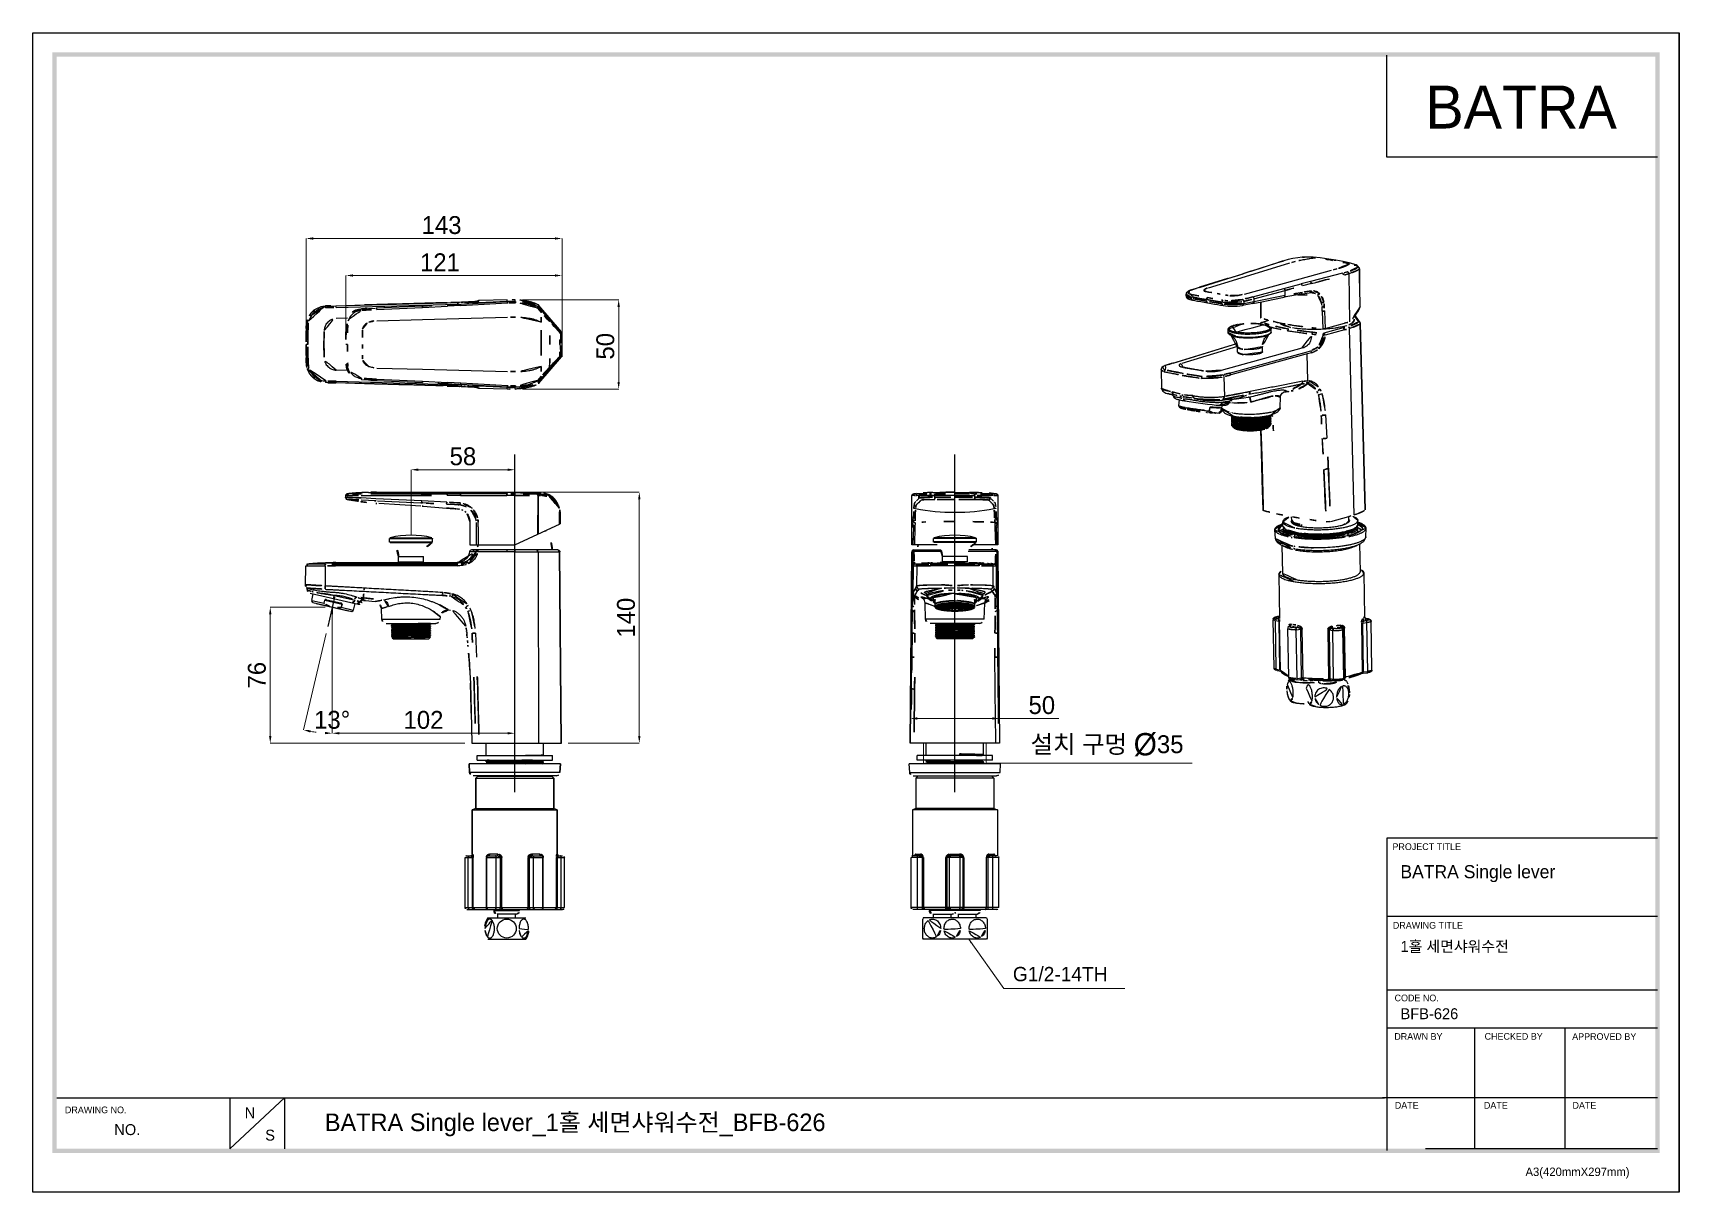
# Model space of a CAD drawing. Extents: x 16296660632 to 16296672714, y -37409619871 to -37409617455.
# Drawn here: x 16296671794 to 16296672714, y -37409618104 to -37409617455 of the extents above; entities outside this region: 1.
import ezdxf

# ---------------------------------------------------------------- set-up
doc = ezdxf.new("R2010")
doc.units = 0
doc.header["$LTSCALE"] = 10
doc.header["$MEASUREMENT"] = 0
doc.header["$PDMODE"] = 3
doc.header["$PDSIZE"] = -10
doc.linetypes.add('ACAD_ISO08W100', pattern=[36, 24, -3, 6, -3])
doc.layers.get('0').update_dxf_attribs({"linetype": 'CONTINUOUS'})
doc.layers.get('DEFPOINTS').update_dxf_attribs({"linetype": 'CONTINUOUS'})
doc.layers.add('02___PRT_ALL_AXES', color=7, linetype='CONTINUOUS')
doc.styles.add('Daelim Dimension', font='')
doc.styles.get("Standard").update_dxf_attribs({"font": 'SYMBOL'})
doc.styles.get('Daelim Dimension').set_extended_font_data('나눔고딕')
doc.dimstyles.new('DEFAULT', dxfattribs={"dimscale": 2, "dimtxt": 2, "dimasz": 2, "dimexe": 0, "dimexo": 2, "dimgap": 1, "dimtad": 1, "dimdec": 1, "dimzin": 9, "dimdsep": 46, "dimtxsty": 'Daelim Dimension', "dimcen": 0.5, "dimclrd": 252, "dimclre": 252, "dimclrt": 3, "dimadec": 1, "dimazin": 0, "dimtfac": 1, "dimtdec": 1, "dimtix": 1, "dimtmove": 0, "dimatfit": 3, "dimfxl": 1, "dimtolj": 1, "dimtzin": 1, "dimlwd": 9, "dimlwe": 9, "dimarcsym": 0})
doc.dimstyles.new('NPT', dxfattribs={"dimtxt": 8, "dimasz": 2.5, "dimexe": 1, "dimexo": 0.5, "dimgap": 0.5, "dimtad": 1, "dimdec": 0, "dimdsep": 46, "dimtxsty": 'Standard', "dimcen": 2.5, "dimclrd": 4, "dimclre": 4, "dimclrt": 3, "dimadec": 0, "dimazin": 0, "dimtfac": 1, "dimtdec": 0, "dimtmove": 0, "dimatfit": 3, "dimfxl": 1, "dimlwd": 15, "dimlwe": 15, "dimarcsym": 0})

msp = doc.modelspace()

# ---------------------------------------------------------------- texts
at = {"color": 5, "ltscale": 40, "style": 'Daelim Dimension'}
for s, height, p in [('PROJECT TITLE', 3.7368116, (16296672553.805349, -37409617912.300041)), ('DRAWING TITLE', 3.7368116, (16296672554.04493, -37409617956.280296)), ('CODE NO.', 3.7368116, (16296672554.982031, -37409617996.894821)), ('DRAWN BY', 3.7368116, (16296672554.835489, -37409618018.434708)), ('CHECKED BY', 3.7368116, (16296672605.323931, -37409618018.368439)), ('APPROVED BY', 3.7368116, (16296672654.289749, -37409618018.489159)), ('DRAWING NO.', 3.7368116, (16296671811.642719, -37409618059.488457)), ('DATE', 3.7368116, (16296672555.127359, -37409618056.948868)), ('DATE', 3.7368116, (16296672604.926559, -37409618056.948868)), ('DATE', 3.7368116, (16296672654.46159, -37409618056.948868)), ('A3(420mmX297mm)', 4.71626222, (16296672628.17877, -37409618094.609894))]:
    msp.add_text(s, height=height, dxfattribs=at).set_placement(p)
at = {"ltscale": 0.5, "insert": (16296672572.21484, -37409617484.809288), "char_height": 24, "width": 44.08444824, "attachment_point": 1, "style": 'Daelim Dimension'}
msp.add_mtext('BATRA', dxfattribs=at)
at = {"attachment_point": 1, "style": 'Daelim Dimension'}
for s, insert, char_height, width in [('BATRA Single lever', (16296672558.250099, -37409617920.739197), 7.32522525, 117.73294515), ('1홀 세면샤워수전 ', (16296672558.314739, -37409617963.134804), 6.1152, 102.91256292), ('BFB-626', (16296672558.314739, -37409618000.795731), 6.1152, 102.91256292), ('N', (16296671912.136141, -37409618056.205513), 6.1152, 8.53442508), ('NO.', (16296671839.2365, -37409618065.600189), 6.1152, 38.3627989), ('S', (16296671923.610941, -37409618068.669853), 6.1152, 8.53442508)]:
    msp.add_mtext(s, dxfattribs=dict(at, insert=insert, char_height=char_height, width=width))
at = {"color": 2, "attachment_point": 1, "style": 'Daelim Dimension'}
for s, insert, char_height, width in [('G1/2-14TH', (16296672341.59894, -37409617977.66909), 8, 33.11994765), ('{\\f나눔고딕|b0|i0|c129|p50;BATRA Single lever_1홀 세면샤워수전_BFB-626}', (16296671956.95351, -37409618059.650543), 9.828, 379.15283589)]:
    msp.add_mtext(s, dxfattribs=dict(at, insert=insert, char_height=char_height, width=width))

# ---------------------------------------------------------------- blocks, each defined once
blk = doc.blocks.new('*D0')
at = {"color": 5, "lineweight": 9, "transparency": 16777216}
for p, q in [((16296672046.72054, -37409617712.23205), (16296672132.74766, -37409617712.23205)), ((16296672132.74766, -37409617716.23205), (16296672132.74766, -37409617848.53066)), ((16296672093.05945, -37409617852.53066), (16296672132.74766, -37409617852.53066))]:
    blk.add_line(p, q, dxfattribs=at)
at = {"color": 5, "transparency": 16777216}
for points in [[(16296672132.08099, -37409617716.23205), (16296672133.41432, -37409617716.23205), (16296672132.74766, -37409617712.23205)], [(16296672132.08099, -37409617848.53066), (16296672133.41432, -37409617848.53066), (16296672132.74766, -37409617852.53066)]]:
    blk.add_solid(points, dxfattribs=at)
at = {"layer": 'DEFPOINTS', "color": 0, "transparency": 16777216}
for p in [(16296672042.72054, -37409617712.23205), (16296672089.05945, -37409617852.53066), (16296672132.74766, -37409617852.53066)]:
    blk.add_point(p, dxfattribs=at)
at = {"color": 7, "transparency": 16777216, "insert": (16296672125.33994, -37409617782.38136), "char_height": 10, "attachment_point": 5, "rotation": 90, "style": 'Daelim Dimension'}
blk.add_mtext('\\A1;140', dxfattribs=at)
blk = doc.blocks.new('*D1')
at = {"color": 5, "lineweight": 9, "transparency": 16777216}
for p, q in [((16296671957.04567, -37409617776.53273), (16296671926.422609, -37409617776.53273)), ((16296671926.422609, -37409617780.53273), (16296671926.422609, -37409617848.530663)), ((16296672035.1436, -37409617852.530663), (16296671926.422609, -37409617852.530663))]:
    blk.add_line(p, q, dxfattribs=at)
at = {"color": 5, "transparency": 16777216}
for points in [[(16296671925.755939, -37409617780.53273), (16296671927.089279, -37409617780.53273), (16296671926.422609, -37409617776.53273)], [(16296671925.755939, -37409617848.530663), (16296671927.089279, -37409617848.530663), (16296671926.422609, -37409617852.530663)]]:
    blk.add_solid(points, dxfattribs=at)
at = {"layer": 'DEFPOINTS', "color": 0, "transparency": 16777216}
for p in [(16296671961.04567, -37409617776.53273), (16296671926.422609, -37409617852.530663), (16296672039.1436, -37409617852.530663)]:
    blk.add_point(p, dxfattribs=at)
at = {"color": 7, "transparency": 16777216, "insert": (16296671918.97912, -37409617814.531693), "char_height": 10, "attachment_point": 5, "rotation": 90, "style": 'Daelim Dimension'}
blk.add_mtext('\\A1;76', dxfattribs=at)
blk = doc.blocks.new('*D2')
at = {"color": 5, "lineweight": 9, "transparency": 16777216}
for p, q in [((16296671961.04567, -37409617780.53273), (16296671961.04567, -37409617846.9963)), ((16296671965.04567, -37409617846.9963), (16296672059.1436, -37409617846.9963)), ((16296672063.1436, -37409617846.85563), (16296672063.1436, -37409617846.9963))]:
    blk.add_line(p, q, dxfattribs=at)
at = {"color": 5, "transparency": 16777216}
for points in [[(16296671965.04567, -37409617846.32964), (16296671965.04567, -37409617847.66296), (16296671961.04567, -37409617846.9963)], [(16296672059.1436, -37409617846.32964), (16296672059.1436, -37409617847.66296), (16296672063.1436, -37409617846.9963)]]:
    blk.add_solid(points, dxfattribs=at)
at = {"layer": 'DEFPOINTS', "color": 0, "transparency": 16777216}
for p in [(16296671961.04567, -37409617776.53273), (16296672063.1436, -37409617846.9963), (16296672063.1436, -37409617850.85563)]:
    blk.add_point(p, dxfattribs=at)
at = {"color": 7, "transparency": 16777216, "insert": (16296672012.09464, -37409617839.57426), "char_height": 10, "attachment_point": 5, "style": 'Daelim Dimension'}
blk.add_mtext('\\A1;102', dxfattribs=at)
blk = doc.blocks.new('*D3')
at = {"color": 5, "lineweight": 9, "transparency": 16777216}
for p, q in [((16296671961.04567, -37409617784.463341), (16296671961.04567, -37409617846.9963)), ((16296671957.648149, -37409617791.14344), (16296671945.086121, -37409617845.165138))]:
    blk.add_line(p, q, dxfattribs=at)
blk.add_arc((16296671961.04567, -37409617776.532738), 70.463564, 260.162212531, 266.74705779, dxfattribs=at)
at = {"color": 5, "transparency": 16777216}
for points in [[(16296671948.87381, -37409617846.613533), (16296671949.138821, -37409617845.306801), (16296671945.086121, -37409617845.165138)], [(16296671957.06621, -37409617846.21637), (16296671957.02836, -37409617847.549156), (16296671961.04567, -37409617846.9963)]]:
    blk.add_solid(points, dxfattribs=at)
at = {"layer": 'DEFPOINTS', "color": 0, "transparency": 16777216}
for p in [(16296671962.36344, -37409617770.865791), (16296671961.04567, -37409617776.53273), (16296671961.04567, -37409617780.463341), (16296671958.554119, -37409617787.247391), (16296671950.35429, -37409617846.180481)]:
    blk.add_point(p, dxfattribs=at)
at = {"color": 7, "transparency": 16777216, "insert": (16296671961.04567, -37409617839.545647), "char_height": 10, "attachment_point": 5, "style": 'Daelim Dimension'}
blk.add_mtext('\\A1;13°', dxfattribs=at)
blk = doc.blocks.new('*D4')
at = {"color": 5, "lineweight": 9, "transparency": 16777216}
for p, q in [((16296672005.1436, -37409617736.365753), (16296672005.1436, -37409617699.635193)), ((16296672009.1436, -37409617699.635193), (16296672059.1436, -37409617699.635193)), ((16296672063.1436, -37409617702.125183), (16296672063.1436, -37409617699.635193))]:
    blk.add_line(p, q, dxfattribs=at)
at = {"color": 5, "transparency": 16777216}
for points in [[(16296672009.1436, -37409617698.968521), (16296672009.1436, -37409617700.301849), (16296672005.1436, -37409617699.635193)], [(16296672059.1436, -37409617698.968521), (16296672059.1436, -37409617700.301849), (16296672063.1436, -37409617699.635193)]]:
    blk.add_solid(points, dxfattribs=at)
at = {"layer": 'DEFPOINTS', "color": 0, "transparency": 16777216}
for p in [(16296672063.1436, -37409617699.635193), (16296672063.1436, -37409617706.125183), (16296672005.1436, -37409617740.365753)]:
    blk.add_point(p, dxfattribs=at)
at = {"color": 7, "transparency": 16777216, "insert": (16296672034.1436, -37409617692.191704), "char_height": 10, "attachment_point": 5, "style": 'Daelim Dimension'}
blk.add_mtext('\\A1;58', dxfattribs=at)
blk = doc.blocks.new('*D5')
at = {"color": 5, "lineweight": 9, "transparency": 16777216}
for p, q in [((16296672284.18092, -37409617848.530663), (16296672284.18092, -37409617838.742561)), ((16296672288.18092, -37409617838.742561), (16296672330.15501, -37409617838.742561)), ((16296672334.15501, -37409617848.094543), (16296672334.15501, -37409617838.742561)), ((16296672334.15501, -37409617838.742561), (16296672367.333191, -37409617838.742561))]:
    blk.add_line(p, q, dxfattribs=at)
at = {"color": 5, "transparency": 16777216}
for points in [[(16296672288.18092, -37409617838.075897), (16296672288.18092, -37409617839.409233), (16296672284.18092, -37409617838.742561)], [(16296672330.15501, -37409617838.075897), (16296672330.15501, -37409617839.409233), (16296672334.15501, -37409617838.742561)]]:
    blk.add_solid(points, dxfattribs=at)
at = {"layer": 'DEFPOINTS', "color": 0, "transparency": 16777216}
for p in [(16296672334.15501, -37409617838.742561), (16296672284.18092, -37409617852.530663), (16296672334.15501, -37409617852.094543)]:
    blk.add_point(p, dxfattribs=at)
at = {"color": 7, "transparency": 16777216, "insert": (16296672357.779539, -37409617831.313377), "char_height": 10, "attachment_point": 5, "style": 'Daelim Dimension'}
blk.add_mtext('\\A1;50', dxfattribs=at)
blk = doc.blocks.new('*D6')
at = {"color": 5, "lineweight": 9, "transparency": 16777216}
for p, q in [((16296671946.45, -37409617625.52), (16296671946.45, -37409617570.33)), ((16296671950.45, -37409617570.33), (16296672085.56, -37409617570.33)), ((16296672089.56, -37409617625.52), (16296672089.56, -37409617570.33))]:
    blk.add_line(p, q, dxfattribs=at)
at = {"color": 5, "transparency": 16777216}
for points in [[(16296671950.45, -37409617569.66), (16296671950.45, -37409617570.99), (16296671946.45, -37409617570.33)], [(16296672085.56, -37409617569.66), (16296672085.56, -37409617570.99), (16296672089.56, -37409617570.33)]]:
    blk.add_solid(points, dxfattribs=at)
at = {"layer": 'DEFPOINTS', "color": 0, "transparency": 16777216}
for p in [(16296672089.56, -37409617570.33), (16296671946.45, -37409617629.52), (16296672089.56, -37409617629.52)]:
    blk.add_point(p, dxfattribs=at)
at = {"color": 7, "transparency": 16777216, "insert": (16296672022.22, -37409617562.87), "char_height": 10, "attachment_point": 5, "style": 'Daelim Dimension'}
blk.add_mtext('\\A1;143', dxfattribs=at)
blk = doc.blocks.new('*D7')
at = {"color": 5, "lineweight": 9, "transparency": 16777216}
for p, q in [((16296672067.41633, -37409617604.542267), (16296672121.225229, -37409617604.542267)), ((16296672121.225229, -37409617608.542267), (16296672121.225229, -37409617650.490067)), ((16296672067.41514, -37409617654.490067), (16296672121.225229, -37409617654.490067))]:
    blk.add_line(p, q, dxfattribs=at)
at = {"color": 5, "transparency": 16777216}
for points in [[(16296672120.558571, -37409617608.542267), (16296672121.891899, -37409617608.542267), (16296672121.225229, -37409617604.542267)], [(16296672120.558571, -37409617650.490067), (16296672121.891899, -37409617650.490067), (16296672121.225229, -37409617654.490067)]]:
    blk.add_solid(points, dxfattribs=at)
at = {"layer": 'DEFPOINTS', "color": 0, "transparency": 16777216}
for p in [(16296672063.41633, -37409617604.542267), (16296672063.41514, -37409617654.490067), (16296672121.225229, -37409617654.490067)]:
    blk.add_point(p, dxfattribs=at)
at = {"color": 7, "transparency": 16777216, "insert": (16296672113.796049, -37409617630.597656), "char_height": 10, "attachment_point": 5, "rotation": 90, "style": 'Daelim Dimension'}
blk.add_mtext('\\A1;50', dxfattribs=at)
blk = doc.blocks.new('*D8')
at = {"color": 5, "lineweight": 9, "transparency": 16777216}
for p, q in [((16296671968.71983, -37409617625.516159), (16296671968.71983, -37409617591.015747)), ((16296672085.55945, -37409617591.015747), (16296671972.71983, -37409617591.015747)), ((16296672089.55945, -37409617616.644112), (16296672089.55945, -37409617591.015747))]:
    blk.add_line(p, q, dxfattribs=at)
at = {"color": 5, "transparency": 16777216}
for points in [[(16296671972.71983, -37409617590.349083), (16296671972.71983, -37409617591.682411), (16296671968.71983, -37409617591.015747)], [(16296672085.55945, -37409617590.349083), (16296672085.55945, -37409617591.682411), (16296672089.55945, -37409617591.015747)]]:
    blk.add_solid(points, dxfattribs=at)
at = {"layer": 'DEFPOINTS', "color": 0, "transparency": 16777216}
for p in [(16296671968.71983, -37409617591.015747), (16296672089.55945, -37409617620.644112), (16296671968.71983, -37409617629.516159)]:
    blk.add_point(p, dxfattribs=at)
at = {"color": 7, "transparency": 16777216, "insert": (16296672021.319139, -37409617583.62233), "char_height": 10, "attachment_point": 5, "style": 'Daelim Dimension'}
blk.add_mtext('\\A1;121', dxfattribs=at)
blk = doc.blocks.new('*D9')
at = {"color": 5, "lineweight": 9, "transparency": 16777216}
for p, q in [((16296672291.66987, -37409617852.744263), (16296672291.66987, -37409617863.651558)), ((16296672326.66987, -37409617852.744263), (16296672326.66987, -37409617863.651558)), ((16296672295.66987, -37409617863.651558), (16296672322.66987, -37409617863.651558)), ((16296672326.66987, -37409617863.651558), (16296672441.829691, -37409617863.651558))]:
    blk.add_line(p, q, dxfattribs=at)
at = {"color": 5, "transparency": 16777216}
for points in [[(16296672295.66987, -37409617862.984894), (16296672295.66987, -37409617864.318222), (16296672291.66987, -37409617863.651558)], [(16296672322.66987, -37409617862.984894), (16296672322.66987, -37409617864.318222), (16296672326.66987, -37409617863.651558)]]:
    blk.add_solid(points, dxfattribs=at)
at = {"layer": 'DEFPOINTS', "color": 0, "transparency": 16777216}
for p in [(16296672291.66987, -37409617848.744263), (16296672326.66987, -37409617848.744263), (16296672326.66987, -37409617863.651558)]:
    blk.add_point(p, dxfattribs=at)
at = {"color": 7, "transparency": 16777216, "insert": (16296672394.243139, -37409617853.666939), "char_height": 10, "attachment_point": 5, "style": 'Daelim Dimension'}
blk.add_mtext('\\A1;설치 구멍 {\\H1.25x;\\C256;Ø}35', dxfattribs=at)

# ---------------------------------------------------------------- dimensions: what is measured, and where the dimension line sits
for base, p1, p2, picture, middle in [((16296672089.55945, -37409617570.325508), (16296671946.449301, -37409617629.516632), (16296672089.55945, -37409617629.516167), '*D6', (16296672022.21909, -37409617570.325508)), ((16296671968.71983, -37409617591.015747), (16296672089.55945, -37409617620.644112), (16296671968.71983, -37409617629.516159), '*D8', (16296672021.319139, -37409617591.015747)), ((16296672334.15501, -37409617838.742561), (16296672284.18092, -37409617852.530663), (16296672334.15501, -37409617852.094543), '*D5', (16296672357.779539, -37409617838.742561))]:
    dim = msp.add_linear_dim(base=base, p1=p1, p2=p2, dimstyle='DEFAULT', override={"dimtxt": 5, "dimdec": 0, "dimclrd": 5, "dimclre": 5, "dimclrt": 7})
    dim.commit()
    dim.dimension.update_dxf_attribs({"geometry": picture, "text_midpoint": middle, "dimtype": 160})
dim = msp.add_linear_dim(base=(16296672121.225229, -37409617654.490067), p1=(16296672063.41633, -37409617604.542267), p2=(16296672063.41514, -37409617654.490067), angle=90, dimstyle='DEFAULT', override={"dimtxt": 5, "dimdec": 0, "dimclrd": 5, "dimclre": 5, "dimclrt": 7})
dim.commit()
dim.dimension.update_dxf_attribs({"geometry": '*D7', "text_midpoint": (16296672121.225241, -37409617630.597656), "dimtype": 160})
for base, p1, p2, picture, middle in [((16296672063.1436, -37409617699.635193), (16296672005.1436, -37409617740.365753), (16296672063.1436, -37409617706.125183), '*D4', (16296672034.1436, -37409617692.191704)), ((16296672063.1436, -37409617846.9963), (16296671961.04567, -37409617776.53273), (16296672063.1436, -37409617850.855629), '*D2', (16296672012.094641, -37409617839.574257))]:
    dim = msp.add_linear_dim(base=base, p1=p1, p2=p2, dimstyle='DEFAULT', override={"dimtxt": 5, "dimdec": 0, "dimclrd": 5, "dimclre": 5, "dimclrt": 7})
    dim.commit()
    dim.dimension.update_dxf_attribs({"geometry": picture, "text_midpoint": middle})
for base, p1, p2, picture, middle in [((16296672132.74766, -37409617852.530663), (16296672042.720539, -37409617712.232048), (16296672089.05945, -37409617852.530663), '*D0', (16296672125.339939, -37409617782.381363)), ((16296671926.422609, -37409617852.530663), (16296671961.04567, -37409617776.53273), (16296672039.1436, -37409617852.530663), '*D1', (16296671918.97912, -37409617814.531693))]:
    dim = msp.add_linear_dim(base=base, p1=p1, p2=p2, angle=90, dimstyle='DEFAULT', override={"dimtxt": 5, "dimdec": 0, "dimclrd": 5, "dimclre": 5, "dimclrt": 7})
    dim.commit()
    dim.dimension.update_dxf_attribs({"geometry": picture, "text_midpoint": middle})
dim = msp.add_angular_dim_2l(base=(16296671950.35429, -37409617846.180481), line1=((16296671961.04567, -37409617776.53273), (16296671961.04567, -37409617780.463341)), line2=((16296671962.36344, -37409617770.865791), (16296671958.554119, -37409617787.247391)), dimstyle='DEFAULT', override={"dimtxt": 5, "dimclrd": 5, "dimclre": 5, "dimclrt": 7, "dimadec": 0})
dim.commit()
dim.dimension.update_dxf_attribs({"geometry": '*D3', "text_midpoint": (16296671961.04567, -37409617846.9963), "dimtype": 162})
dim = msp.add_linear_dim(base=(16296672326.66987, -37409617863.651558), p1=(16296672291.66987, -37409617848.744263), p2=(16296672326.66987, -37409617848.744263), text='설치 구멍 {\\H1.25x;\\C256;Ø}<>', dimstyle='DEFAULT', override={"dimtxt": 5, "dimdec": 0, "dimclrd": 5, "dimclre": 5, "dimclrt": 7})
dim.commit()
dim.dimension.update_dxf_attribs({"geometry": '*D9', "text_midpoint": (16296672394.243139, -37409617863.651558), "dimtype": 160})

# ---------------------------------------------------------------- hatches: boundary and pattern name
at = {"ltscale": 0.5}
h = msp.add_hatch(color=5, dxfattribs=at)
h.set_gradient(color1=(0, 0, 255), one_color=1, tint=1)
edge = h.paths.add_edge_path(flags=16)
edge.add_spline(control_points=[(16296660653.825001, -37409619854.891739), (16296660653.825001, -37409619862.145737), (16296660650.51771, -37409619865.679031), (16296660643.69503, -37409619865.679031), (16296660643.69503, -37409619865.679031), (16296660639.022791, -37409619865.590843), (16296660637.81632, -37409619865.563271), (16296660637.81632, -37409619865.563271), (16296660637.81632, -37409619837.724129), (16296660637.81632, -37409619837.724129), (16296660640.23064, -37409619837.478844), (16296660643.66058, -37409619837.438873), (16296660643.70261, -37409619837.438873), (16296660650.705811, -37409619837.438873), (16296660653.825001, -37409619840.775108), (16296660653.825001, -37409619848.194473), (16296660653.825001, -37409619848.194473), (16296660653.825001, -37409619854.891739), (16296660653.825001, -37409619854.891739)], knot_values=[0, 0, 0, 0, 1, 1, 1, 2, 2, 2, 3, 3, 3, 4, 4, 4, 5, 5, 5, 6, 6, 6, 6], degree=3, periodic=0)
edge = h.paths.add_edge_path()
edge.add_spline(control_points=[(16296660643.69503, -37409619832.221619), (16296660639.904051, -37409619832.221619), (16296660634.994089, -37409619832.448303), (16296660633.39006, -37409619832.69635), (16296660632.37995, -37409619832.870667), (16296660631.737789, -37409619833.622391), (16296660631.737789, -37409619834.616653), (16296660631.737789, -37409619834.616653), (16296660631.737789, -37409619868.454399), (16296660631.737789, -37409619868.454399), (16296660631.737789, -37409619869.523758), (16296660632.38271, -37409619870.233437), (16296660633.440359, -37409619870.430496), (16296660634.95689, -37409619870.662018), (16296660639.85375, -37409619870.896294), (16296660643.69503, -37409619870.896294), (16296660654.267349, -37409619870.896294), (16296660659.84634, -37409619865.351059), (16296660659.84634, -37409619854.891739), (16296660659.84634, -37409619854.891739), (16296660659.84634, -37409619848.194473), (16296660659.84634, -37409619848.194473), (16296660659.84634, -37409619837.750313), (16296660654.267349, -37409619832.221619), (16296660643.69503, -37409619832.221619)], knot_values=[0, 0, 0, 0, 1, 1, 1, 2, 2, 2, 3, 3, 3, 4, 4, 4, 5, 5, 5, 6, 6, 6, 7, 7, 7, 8, 8, 8, 8], degree=3, periodic=0)

# ---------------------------------------------------------------- linework, layer by layer
at = {"color": 5, "ltscale": 0.5}
for p, q in [((16296672550.60157, -37409617524.892281), (16296672550.60157, -37409617467.891647)), ((16296672550.60157, -37409617905.713043), (16296672550.60157, -37409618080.304832))]:
    msp.add_line(p, q, dxfattribs=at)
at = {"color": 5, "ltscale": 40}
for p, q in [((16296672701.939739, -37409617524.892281), (16296672550.60157, -37409617524.892281)), ((16296672701.939739, -37409617905.713043), (16296672550.60157, -37409617905.713043)), ((16296672701.939739, -37409617949.456383), (16296672550.60157, -37409617949.456383)), ((16296672701.939739, -37409617949.456383), (16296672550.60157, -37409617949.456383)), ((16296672701.939739, -37409617990.605766), (16296672550.60157, -37409617990.605766)), ((16296672701.939739, -37409617990.605766), (16296672550.60157, -37409617990.605766)), ((16296672701.939739, -37409618011.828941), (16296672550.60157, -37409618011.828941)), ((16296672701.939739, -37409618011.828941), (16296672550.60157, -37409618011.828941)), ((16296672599.757521, -37409618011.828941), (16296672599.757521, -37409618079.389397)), ((16296672650.20578, -37409618011.828941), (16296672650.20578, -37409618079.389397)), ((16296671903.830259, -37409618050.856003), (16296671903.830259, -37409618079.389397)), ((16296671903.830259, -37409618050.856003), (16296671903.830259, -37409618079.389397)), ((16296671934.368059, -37409618050.856003), (16296671903.830259, -37409618079.389397)), ((16296671934.368059, -37409618050.856003), (16296671903.830259, -37409618079.389397)), ((16296671934.368059, -37409618050.856003), (16296671934.368059, -37409618079.389397)), ((16296671934.368059, -37409618050.856003), (16296671934.368059, -37409618079.389397)), ((16296672701.939739, -37409618050.856003), (16296672548.209459, -37409618050.856003)), ((16296672701.939739, -37409618050.856003), (16296672551.78064, -37409618050.856003)), ((16296672701.939739, -37409618079.389397), (16296672572.242519, -37409618079.389397))]:
    msp.add_line(p, q, dxfattribs=at)
at = {"color": 7, "linetype": 'Continuous'}
for p, q in [((16296672495.532499, -37409617582.108177), (16296672493.154739, -37409617582.729424)), ((16296672503.422159, -37409617580.837692), (16296672503.382339, -37409617580.84127)), ((16296672503.38312, -37409617580.832787), (16296672503.38254, -37409617580.832832)), ((16296672503.423969, -37409617580.839233), (16296672503.38312, -37409617580.832787)), ((16296672503.519091, -37409617580.834534), (16296672503.423969, -37409617580.839233)), ((16296672503.519409, -37409617580.824722), (16296672503.519091, -37409617580.834534)), ((16296672506.59248, -37409617580.715942), (16296672506.592939, -37409617580.724548)), ((16296672509.41176, -37409617580.997742), (16296672509.384729, -37409617580.994873)), ((16296672509.432751, -37409617580.803398), (16296672509.40782, -37409617580.801178)), ((16296672513.470289, -37409617581.200996), (16296672509.432899, -37409617580.803413)), ((16296672461.735531, -37409617592.697906), (16296672470.10944, -37409617590.02903)), ((16296672461.743191, -37409617592.719673), (16296672470.27389, -37409617590.000816)), ((16296672466.86368, -37409617593.007912), (16296672496.4739, -37409617583.967499)), ((16296672470.10947, -37409617590.029022), (16296672470.125111, -37409617590.024269)), ((16296672470.125111, -37409617590.024269), (16296672470.27389, -37409617590.000816)), ((16296672474.624331, -37409617588.589073), (16296672470.12574, -37409617590.026573)), ((16296672474.77388, -37409617588.56295), (16296672470.274111, -37409617590.000504)), ((16296672474.604309, -37409617588.591507), (16296672490.286791, -37409617583.565247)), ((16296672474.773861, -37409617588.562866), (16296672490.29446, -37409617583.590988)), ((16296672488.007191, -37409617596.75145), (16296672519.75601, -37409617588.089439)), ((16296672491.072821, -37409617583.325233), (16296672490.28336, -37409617583.566368)), ((16296672490.4634, -37409617583.536888), (16296672490.28627, -37409617583.565422)), ((16296672490.29446, -37409617583.590988), (16296672490.4634, -37409617583.536888)), ((16296672493.30913, -37409617582.708961), (16296672493.15501, -37409617582.729347)), ((16296672493.30862, -37409617582.708961), (16296672493.16008, -37409617582.750671)), ((16296672525.79587, -37409617589.792633), (16296672507.92322, -37409617594.432091)), ((16296672522.183371, -37409617582.417557), (16296672522.174931, -37409617582.416061)), ((16296672529.37365, -37409617590.051292), (16296672529.83111, -37409617616.937889)), ((16296672533.372801, -37409617584.957428), (16296672533.372999, -37409617584.957481)), ((16296672534.637911, -37409617585.959099), (16296672534.130871, -37409617585.37709)), ((16296672534.637911, -37409617585.959099), (16296672534.632401, -37409617585.951286)), ((16296672534.789021, -37409617586.17598), (16296672534.632401, -37409617585.951286)), ((16296672535.694839, -37409617608.28476), (16296672535.32036, -37409617587.269913)), ((16296672442.28236, -37409617598.806488), (16296672440.80192, -37409617599.28389)), ((16296672440.80731, -37409617599.282066), (16296672440.97633, -37409617599.25193)), ((16296672445.83802, -37409617597.679337), (16296672445.993919, -37409617597.652573)), ((16296672445.841749, -37409617597.690773), (16296672445.99279, -37409617597.642754)), ((16296672461.593109, -37409617592.735626), (16296672445.98934, -37409617597.631844)), ((16296672445.993919, -37409617597.652573), (16296672461.74127, -37409617592.710487)), ((16296672450.928129, -37409617597.819458), (16296672466.86302, -37409617593.007828)), ((16296672461.036261, -37409617599.397118), (16296672460.934799, -37409617599.426468)), ((16296672461.743191, -37409617592.719673), (16296672461.5979, -37409617592.741943)), ((16296672471.15229, -37409617601.400078), (16296672488.007669, -37409617596.751549)), ((16296672475.741911, -37409617602.919563), (16296672493.15176, -37409617598.271851)), ((16296672476.342119, -37409617603.996483), (16296672493.80423, -37409617599.353722)), ((16296672493.15024, -37409617598.280411), (16296672502.81139, -37409617595.761711)), ((16296672493.855129, -37409617602.213676), (16296672493.80423, -37409617599.353722)), ((16296672507.92322, -37409617594.432129), (16296672502.810881, -37409617595.761292)), ((16296672508.55937, -37409617595.51799), (16296672503.44515, -37409617596.845917)), ((16296672507.33226, -37409617600.620361), (16296672507.89978, -37409617600.52179)), ((16296672507.89979, -37409617600.521759), (16296672507.901131, -37409617600.521599)), ((16296672507.901131, -37409617600.521599), (16296672507.978319, -37409617600.512848)), ((16296672507.977461, -37409617600.512939), (16296672507.977949, -37409617600.512894)), ((16296672508.55937, -37409617595.51799), (16296672510.91231, -37409617594.907043)), ((16296671957.46896, -37409617608.06881), (16296671957.471581, -37409617608.166763)), ((16296671957.471581, -37409617608.166763), (16296671963.170191, -37409617608.014252)), ((16296671963.16744, -37409617607.913383), (16296671979.151171, -37409617607.477791)), ((16296671963.170191, -37409617608.014252), (16296672031.158661, -37409617606.194511)), ((16296671963.192751, -37409617608.857468), (16296671963.170191, -37409617608.014259)), ((16296671963.19293, -37409617608.861382), (16296672031.182171, -37409617607.033813)), ((16296671977.483299, -37409617609.634132), (16296671985.134951, -37409617609.240028)), ((16296672011.50104, -37409617608.120117), (16296671985.730761, -37409617609.209251)), ((16296671985.810369, -37409617610.040192), (16296672011.500971, -37409617608.95179)), ((16296672011.50104, -37409617608.954048), (16296672025.596001, -37409617608.213943)), ((16296672025.54977, -37409617607.36747), (16296672032.99637, -37409617606.963272)), ((16296672025.54986, -37409617607.369034), (16296672025.596001, -37409617608.213943)), ((16296672033.04319, -37409617607.813377), (16296672025.59601, -37409617608.214233)), ((16296672027.37598, -37409617606.160553), (16296672027.37952, -37409617606.160507)), ((16296672027.38006, -37409617606.160522), (16296672027.38368, -37409617606.295593)), ((16296672028.684151, -37409617606.125557), (16296672027.3801, -37409617606.163849)), ((16296672027.383829, -37409617606.298912), (16296672031.15892, -37409617606.194923)), ((16296672030.88093, -37409617606.058746), (16296672028.679939, -37409617606.125603)), ((16296672028.684139, -37409617606.125557), (16296672028.680161, -37409617606.125603)), ((16296672030.761709, -37409617606.062553), (16296672031.170931, -37409617606.049713)), ((16296672033.33551, -37409617605.979134), (16296672030.88093, -37409617606.058746)), ((16296672031.158661, -37409617606.19455), (16296672031.181959, -37409617607.037727)), ((16296672031.170931, -37409617606.049713), (16296672031.24819, -37409617606.047272)), ((16296672031.18218, -37409617607.038063), (16296672031.9853, -37409617607.018303)), ((16296672031.18342, -37409617607.03392), (16296672031.18342, -37409617607.061783)), ((16296672032.99637, -37409617606.963257), (16296672059.03858, -37409617605.521202)), ((16296672033.04319, -37409617607.813362), (16296672032.99637, -37409617606.963257)), ((16296672033.04319, -37409617607.813362), (16296672059.04705, -37409617606.384079)), ((16296672033.153971, -37409617605.985359), (16296672033.5627, -37409617605.971573)), ((16296672035.46319, -37409617605.90461), (16296672035.644421, -37409617605.897942)), ((16296672037.79355, -37409617605.811699), (16296672037.354759, -37409617605.831459)), ((16296672037.358471, -37409617605.831268), (16296672037.383579, -37409617605.830452)), ((16296672037.36059, -37409617605.831429), (16296672037.384291, -37409617605.830467)), ((16296672037.384291, -37409617605.830467), (16296672037.389879, -37409617606.033257)), ((16296672040.108829, -37409617605.691467), (16296672038.80501, -37409617605.763344)), ((16296672038.805429, -37409617605.763329), (16296672038.8435, -37409617605.761864)), ((16296672038.843439, -37409617605.761864), (16296672038.806789, -37409617605.763687)), ((16296672041.393641, -37409617605.569962), (16296672041.01755, -37409617605.617653)), ((16296672041.018379, -37409617605.61747), (16296672041.62043, -37409617605.481857)), ((16296672041.997919, -37409617605.434242), (16296672041.393641, -37409617605.570213)), ((16296672042.03244, -37409617605.374702), (16296672041.616449, -37409617605.483101)), ((16296672041.997919, -37409617605.433998), (16296672041.61902, -37409617605.48217)), ((16296672042.400681, -37409617605.251244), (16296672042.03244, -37409617605.374702)), ((16296672042.929279, -37409617605.0662), (16296672042.400681, -37409617605.251244)), ((16296672042.63578, -37409617605.928558), (16296672042.684191, -37409617605.927048)), ((16296672042.636419, -37409617605.949074), (16296672042.63578, -37409617605.928558)), ((16296672042.664129, -37409617605.254593), (16296672042.684191, -37409617605.927048)), ((16296672042.682581, -37409617605.928658), (16296672042.68243, -37409617605.927101)), ((16296672042.682581, -37409617605.927101), (16296672042.723459, -37409617605.926033)), ((16296672059.037371, -37409617605.519447), (16296672042.912371, -37409617606.338631)), ((16296672043.373289, -37409617604.974632), (16296672042.929449, -37409617605.066704)), ((16296672042.940029, -37409617605.920319), (16296672042.94146, -37409617605.898666)), ((16296672058.892, -37409617604.565849), (16296672043.373289, -37409617604.974632)), ((16296672054.740589, -37409617605.609482), (16296672058.91691, -37409617605.499474)), ((16296672058.91691, -37409617605.499474), (16296672058.892321, -37409617604.565842)), ((16296672063.400141, -37409617605.476089), (16296672063.41633, -37409617604.542267)), ((16296672063.401751, -37409617605.47612), (16296672063.401661, -37409617605.48465)), ((16296672063.46093, -37409617605.476784), (16296672063.401661, -37409617605.47612)), ((16296672063.46067, -37409617605.483627), (16296672063.48086, -37409617605.48452)), ((16296672063.50123, -37409617605.477257), (16296672063.46093, -37409617605.476784)), ((16296672063.61467, -37409617605.478783), (16296672063.50123, -37409617605.477257)), ((16296672075.82148, -37409617609.304413), (16296672077.82452, -37409617611.637962)), ((16296672076.21575, -37409617608.147873), (16296672076.152321, -37409617608.44091)), ((16296672076.366449, -37409617607.512207), (16296672076.21575, -37409617608.147873)), ((16296672076.60803, -37409617607.716278), (16296672076.3997, -37409617608.60218)), ((16296672088.479481, -37409617622.73571), (16296672076.52964, -37409617608.734444)), ((16296672089.3169, -37409617622.459999), (16296672076.608141, -37409617607.716171)), ((16296672438.472639, -37409617602.461227), (16296672438.454399, -37409617601.438011)), ((16296672441.456051, -37409617603.797882), (16296672441.440399, -37409617602.919853)), ((16296672442.01384, -37409617604.754578), (16296672442.01442, -37409617604.754677)), ((16296672458.50598, -37409617606.816643), (16296672458.49033, -37409617605.938599)), ((16296672475.776279, -37409617606.762978), (16296672470.0532, -37409617607.783546)), ((16296672470.654989, -37409617605.493584), (16296672470.69569, -37409617605.482361)), ((16296672470.654989, -37409617605.493584), (16296672470.677959, -37409617606.782547)), ((16296672470.677959, -37409617606.782593), (16296672470.718731, -37409617606.775322)), ((16296672476.3743, -37409617605.76709), (16296672470.718731, -37409617606.775337)), ((16296672475.77578, -37409617606.763069), (16296672475.78842, -37409617606.760643)), ((16296672476.342119, -37409617603.996483), (16296672476.373631, -37409617605.767212)), ((16296672493.855129, -37409617602.213676), (16296672476.373631, -37409617605.767212)), ((16296672480.085621, -37409617605.886864), (16296672480.02634, -37409617614.509422)), ((16296672480.266529, -37409617605.850067), (16296672480.20882, -37409617614.652763)), ((16296672486.86924, -37409617604.507812), (16296672493.22324, -37409617603.216347)), ((16296672502.68466, -37409617601.476349), (16296672493.223089, -37409617603.21553)), ((16296672502.68536, -37409617601.476219), (16296672502.68478, -37409617601.476334)), ((16296672514.30426, -37409617608.413223), (16296672514.31179, -37409617608.511108)), ((16296672514.31179, -37409617608.511108), (16296672514.41016, -37409617610.921997)), ((16296672515.378469, -37409617605.902512), (16296672515.387199, -37409617605.953491)), ((16296672535.67627, -37409617608.285088), (16296672535.67872, -37409617608.425438)), ((16296671947.213381, -37409617615.877991), (16296671948.06645, -37409617616.150978)), ((16296671969.693689, -37409617614.932747), (16296671963.34318, -37409617615.103447)), ((16296671986.09428, -37409617616.275673), (16296672011.50104, -37409617615.672394)), ((16296672011.501051, -37409617615.673264), (16296672059.04249, -37409617614.272926)), ((16296672480.607361, -37409617617.238968), (16296672480.577539, -37409617617.2481)), ((16296672480.607349, -37409617617.238968), (16296672484.634171, -37409617616.016907)), ((16296672480.880529, -37409617617.222672), (16296672480.607361, -37409617617.238968)), ((16296672480.88085, -37409617617.222702), (16296672480.85269, -37409617617.230949)), ((16296672480.88085, -37409617617.222702), (16296672484.75168, -37409617616.047943)), ((16296672514.41016, -37409617610.921997), (16296672514.41468, -37409617611.031029)), ((16296672514.41468, -37409617611.031029), (16296672514.819099, -37409617620.780647)), ((16296672515.7356, -37409617610.77211), (16296672515.74044, -37409617610.881126)), ((16296672515.74053, -37409617610.881058), (16296672516.16803, -37409617620.687561)), ((16296672516.168329, -37409617620.687531), (16296672526.96504, -37409617617.755287)), ((16296672529.853439, -37409617616.931236), (16296672529.830759, -37409617616.937828)), ((16296672532.616211, -37409617613.869087), (16296672534.79365, -37409617616.88044)), ((16296672532.908859, -37409617613.516373), (16296672535.62134, -37409617617.267662)), ((16296672535.799391, -37409617617.862923), (16296672538.52655, -37409617722.062447)), ((16296672538.541401, -37409617722.062073), (16296672535.810619, -37409617617.827393)), ((16296672087.83604, -37409617622.410606), (16296672087.757641, -37409617622.324257)), ((16296672088.296209, -37409617622.917351), (16296672088.232441, -37409617622.846786)), ((16296672088.718849, -37409617623.384903), (16296672088.296209, -37409617622.917351)), ((16296672088.457199, -37409617622.70961), (16296672088.69607, -37409617622.640251)), ((16296672088.69607, -37409617622.640251), (16296672089.316919, -37409617622.46003)), ((16296672088.715191, -37409617623.353973), (16296672089.55945, -37409617623.112877)), ((16296672088.718849, -37409617623.384903), (16296672088.718849, -37409617626.635887)), ((16296672089.55945, -37409617635.919456), (16296672089.55945, -37409617623.112877)), ((16296672515.35536, -37409617623.339783), (16296672515.38406, -37409617623.331627)), ((16296672526.187229, -37409617620.367081), (16296672515.38406, -37409617623.331627)), ((16296672516.14633, -37409617624.436867), (16296672516.115101, -37409617624.445374)), ((16296672526.94944, -37409617621.472214), (16296672516.139919, -37409617624.438606)), ((16296672532.439951, -37409617724.912567), (16296672529.860439, -37409617620.640701)), ((16296671946.44931, -37409617629.516167), (16296671946.5452, -37409617629.516167)), ((16296671947.452579, -37409617629.516167), (16296671946.5452, -37409617629.516167)), ((16296671969.610451, -37409617629.516167), (16296671968.71983, -37409617629.516159)), ((16296672076.52964, -37409617650.297882), (16296672088.479481, -37409617636.296623)), ((16296672076.608141, -37409617651.316147), (16296672089.3169, -37409617636.572327)), ((16296672087.835581, -37409617636.621597), (16296672087.76107, -37409617636.704277)), ((16296672088.162901, -37409617629.516197), (16296672088.28623, -37409617629.516144)), ((16296672088.28623, -37409617629.516243), (16296672088.62879, -37409617629.51609)), ((16296672088.69607, -37409617636.392067), (16296672088.457199, -37409617636.322723)), ((16296672089.316891, -37409617636.572327), (16296672088.69607, -37409617636.392067)), ((16296672089.55945, -37409617635.919456), (16296672088.715191, -37409617635.678352)), ((16296672088.718849, -37409617632.396439), (16296672088.718849, -37409617635.64743)), ((16296672431.02462, -37409617639.985641), (16296672466.843719, -37409617629.105873)), ((16296672431.179779, -37409617639.960602), (16296672466.848829, -37409617629.125023)), ((16296672467.10047, -37409617630.755203), (16296672436.03347, -37409617640.19278)), ((16296672503.21936, -37409617631.70752), (16296672458.047779, -37409617644.0905)), ((16296672462.730749, -37409617645.547363), (16296672505.48209, -37409617633.82415)), ((16296672506.128839, -37409617634.895264), (16296672463.377649, -37409617646.619293)), ((16296672469.72965, -37409617635.318604), (16296672470.303869, -37409617635.152969)), ((16296672505.48139, -37409617633.823883), (16296672507.995911, -37409617633.135002)), ((16296672508.64172, -37409617634.206268), (16296672506.12639, -37409617634.894836)), ((16296672506.49563, -37409617649.980904), (16296672506.12639, -37409617634.894836)), ((16296671947.213301, -37409617643.154182), (16296671948.0665, -37409617642.8815)), ((16296671969.69372, -37409617644.099586), (16296671963.34318, -37409617643.928886)), ((16296671986.094761, -37409617642.756683), (16296672011.50107, -37409617643.359077)), ((16296672011.50104, -37409617643.358467), (16296672059.04249, -37409617644.758408)), ((16296672424.5478, -37409617643.555923), (16296672424.54788, -37409617643.561981)), ((16296672424.5478, -37409617643.555923), (16296672424.640329, -37409617654.008049)), ((16296672428.455709, -37409617640.768913), (16296672427.454269, -37409617641.076988)), ((16296672427.457121, -37409617641.076088), (16296672427.454269, -37409617641.076988)), ((16296672427.619921, -37409617641.050087), (16296672427.457121, -37409617641.076088)), ((16296672431.176689, -37409617639.960716), (16296672431.025311, -37409617639.985443)), ((16296672431.03105, -37409617640.004082), (16296672431.175619, -37409617639.960228)), ((16296671957.471581, -37409617650.865562), (16296671957.46896, -37409617650.963516)), ((16296671963.170191, -37409617651.018066), (16296671957.471581, -37409617650.865562)), ((16296671979.151171, -37409617651.554543), (16296671963.167431, -37409617651.118942)), ((16296672027.383801, -37409617652.736748), (16296671963.170191, -37409617651.018066)), ((16296671963.192789, -37409617650.174171), (16296671963.170219, -37409617651.018066)), ((16296671963.192789, -37409617650.174171), (16296672027.40661, -37409617651.89286)), ((16296671985.139391, -37409617649.792526), (16296671977.483299, -37409617649.398201)), ((16296671985.730761, -37409617649.823082), (16296672011.50104, -37409617650.912209)), ((16296671985.810369, -37409617648.992073), (16296672011.500971, -37409617650.080544)), ((16296672011.50104, -37409617650.078293), (16296672025.596001, -37409617650.818382)), ((16296672032.996361, -37409617652.069054), (16296672025.54977, -37409617651.664864)), ((16296672025.596001, -37409617650.818382), (16296672025.54986, -37409617651.6633)), ((16296672033.04319, -37409617651.218964), (16296672025.596041, -37409617650.817703)), ((16296672027.377489, -37409617652.868492), (16296672027.78694, -37409617652.880463)), ((16296672027.38023, -37409617652.868477), (16296672027.383949, -37409617652.733421)), ((16296672027.38023, -37409617652.868477), (16296672027.81378, -37409617652.881157)), ((16296672031.15867, -37409617652.837387), (16296672027.383949, -37409617652.733421)), ((16296672027.40663, -37409617651.89193), (16296672031.181999, -37409617651.994293)), ((16296672027.78694, -37409617652.880463), (16296672028.68017, -37409617652.906731)), ((16296672027.81378, -37409617652.881157), (16296672028.684151, -37409617652.906761)), ((16296672028.679951, -37409617652.906731), (16296672030.904579, -37409617652.974312)), ((16296672028.68416, -37409617652.906761), (16296672028.68017, -37409617652.906731)), ((16296672030.791389, -37409617652.970703), (16296672031.17045, -37409617652.982597)), ((16296672031.181999, -37409617651.994293), (16296672031.158661, -37409617652.837387)), ((16296672031.17045, -37409617652.982597), (16296672031.28039, -37409617652.986076)), ((16296672031.98414, -37409617652.01403), (16296672031.182199, -37409617651.994179)), ((16296672031.18342, -37409617651.970543), (16296672031.18342, -37409617651.993736)), ((16296672032.99637, -37409617652.069077), (16296672033.04319, -37409617651.218971)), ((16296672059.04705, -37409617652.648247), (16296672033.04319, -37409617651.218971)), ((16296672033.18749, -37409617653.048088), (16296672033.58054, -37409617653.061363)), ((16296672035.474899, -37409617653.128151), (16296672035.66617, -37409617653.135201)), ((16296672037.35568, -37409617653.200912), (16296672037.80662, -37409617653.22123)), ((16296672037.358061, -37409617653.200798), (16296672037.384729, -37409617653.201881)), ((16296672037.384501, -37409617653.20192), (16296672037.35932, -37409617653.201103)), ((16296672037.384359, -37409617653.201874), (16296672037.39068, -37409617652.999092)), ((16296672038.805309, -37409617653.268997), (16296672038.84339, -37409617653.27047)), ((16296672038.80674, -37409617653.268639), (16296672038.843439, -37409617653.270477)), ((16296672041.393641, -37409617653.462357), (16296672041.01762, -37409617653.414688)), ((16296672041.62108, -37409617653.550621), (16296672041.01845, -37409617653.414879)), ((16296672041.393641, -37409617653.46212), (16296672041.99831, -37409617653.598228)), ((16296672041.998301, -37409617653.598473), (16296672041.619631, -37409617653.550301)), ((16296672041.96389, -37409617653.637688), (16296672042.104309, -37409617653.679779)), ((16296672042.110371, -37409617653.681679), (16296672042.104309, -37409617653.679779)), ((16296672042.11034, -37409617653.681793), (16296672042.35759, -37409617653.764267)), ((16296672042.645639, -37409617653.770317), (16296672042.110371, -37409617653.681679)), ((16296672042.35759, -37409617653.764267), (16296672042.633539, -37409617653.862061)), ((16296672042.633539, -37409617653.862061), (16296672042.93536, -37409617653.964287)), ((16296672042.68243, -37409617653.105217), (16296672042.63574, -37409617653.103767)), ((16296672042.636379, -37409617653.083397), (16296672042.63575, -37409617653.103767)), ((16296672042.65045, -37409617653.770561), (16296672042.6728, -37409617653.104973)), ((16296672042.723949, -37409617653.106323), (16296672042.6728, -37409617653.104973)), ((16296672042.682369, -37409617653.103661), (16296672042.68243, -37409617653.105217)), ((16296672042.912371, -37409617652.693703), (16296672059.037371, -37409617653.512878)), ((16296672042.93535, -37409617653.96431), (16296672043.49959, -37409617654.06102)), ((16296672042.93951, -37409617653.111992), (16296672042.940889, -37409617653.133583)), ((16296672043.49959, -37409617654.06102), (16296672058.892, -37409617654.466476)), ((16296672058.91691, -37409617653.53286), (16296672054.74048, -37409617653.422836)), ((16296672058.892321, -37409617654.466476), (16296672058.91691, -37409617653.53286)), ((16296672063.41633, -37409617654.490051), (16296672063.40016, -37409617653.556236)), ((16296672063.401751, -37409617653.556213), (16296672063.401621, -37409617653.54847)), ((16296672063.40169, -37409617653.556213), (16296672063.460911, -37409617653.55555)), ((16296672063.50098, -37409617653.546921), (16296672063.460649, -37409617653.548698)), ((16296672063.460911, -37409617653.55555), (16296672063.50123, -37409617653.555069)), ((16296672063.50123, -37409617653.555069), (16296672063.614651, -37409617653.553551)), ((16296672077.82452, -37409617647.394371), (16296672075.82148, -37409617649.727928)), ((16296672076.152321, -37409617650.591423), (16296672076.21574, -37409617650.884468)), ((16296672076.21574, -37409617650.884468), (16296672076.359909, -37409617651.524017)), ((16296672076.3997, -37409617650.430153), (16296672076.45767, -37409617650.67672)), ((16296672076.45767, -37409617650.67672), (16296672076.60919, -37409617651.314697)), ((16296672459.58375, -37409617647.661018), (16296672459.851589, -37409617658.60199)), ((16296672428.32056, -37409617657.092773), (16296672428.3258, -37409617657.094101)), ((16296672430.33556, -37409617657.510941), (16296672430.35463, -37409617657.514427)), ((16296672435.085819, -37409617664.977127), (16296672434.472549, -37409617664.18222)), ((16296672451.518669, -37409617666.751389), (16296672451.759991, -37409617664.903214)), ((16296672451.58441, -37409617666.757118), (16296672451.825741, -37409617664.908836)), ((16296672457.981001, -37409617665.289146), (16296672451.825741, -37409617664.908836)), ((16296672452.562071, -37409617664.771553), (16296672452.56234, -37409617664.771584)), ((16296672452.56234, -37409617664.771584), (16296672452.64591, -37409617664.778183)), ((16296672457.154409, -37409617663.588097), (16296672457.152651, -37409617663.587982)), ((16296672457.574551, -37409617665.081261), (16296672457.5748, -37409617665.081284)), ((16296672462.547239, -37409617661.95266), (16296672462.60635, -37409617661.679466)), ((16296672462.606461, -37409617661.678978), (16296672462.606449, -37409617661.679039)), ((16296672463.71496, -37409617660.3125), (16296672463.84964, -37409617660.261497)), ((16296672463.84964, -37409617660.261497), (16296672463.839951, -37409617660.264709)), ((16296672464.001011, -37409617660.221199), (16296672464.218081, -37409617660.19648)), ((16296672464.001471, -37409617660.221153), (16296672464.191521, -37409617660.181686)), ((16296672465.579691, -37409617660.046417), (16296672465.59079, -37409617660.045197)), ((16296672465.59079, -37409617660.045197), (16296672466.69212, -37409617659.892738)), ((16296672473.05571, -37409617659.027184), (16296672473.06506, -37409617659.025688)), ((16296672473.06506, -37409617659.025688), (16296672473.99338, -37409617658.869324)), ((16296672491.088039, -37409617664.522324), (16296672491.178101, -37409617659.246513)), ((16296672491.178129, -37409617659.244843), (16296672491.17812, -37409617659.244987)), ((16296672492.64282, -37409617656.382446), (16296672492.882441, -37409617656.234138)), ((16296672492.64282, -37409617656.382446), (16296672492.645809, -37409617656.380363)), ((16296672492.882441, -37409617656.234138), (16296672493.00882, -37409617656.173553)), ((16296672492.931971, -37409617656.210403), (16296672494.39522, -37409617656.098663)), ((16296672494.41304, -37409617656.097412), (16296672494.39522, -37409617656.098663)), ((16296672437.53178, -37409617665.657463), (16296672437.529631, -37409617665.680267)), ((16296672438.157181, -37409617665.829277), (16296672438.162319, -37409617665.781433)), ((16296672438.157181, -37409617665.829277), (16296672438.32412, -37409617665.839592)), ((16296672438.32412, -37409617665.839592), (16296672438.327749, -37409617665.811829)), ((16296672442.738411, -37409617666.624947), (16296672442.73674, -37409617666.640419)), ((16296672442.7474, -37409617666.541229), (16296672442.738411, -37409617666.624947)), ((16296672444.021099, -37409617666.830063), (16296672444.023041, -37409617666.815666)), ((16296672444.023041, -37409617666.815666), (16296672444.03488, -37409617666.727463)), ((16296672449.92057, -37409617667.551903), (16296672449.931259, -37409617667.470001)), ((16296672449.945049, -37409617667.569832), (16296672449.92057, -37409617667.551903)), ((16296672449.94698, -37409617667.555443), (16296672449.945049, -37409617667.569832)), ((16296672449.95805, -37409617667.473022), (16296672449.94698, -37409617667.555443)), ((16296672451.151661, -37409617667.600052), (16296672450.950319, -37409617667.579407)), ((16296672451.13386, -37409617667.689034), (16296672451.1366, -37409617667.671783)), ((16296672451.1366, -37409617667.671783), (16296672451.148251, -37409617667.598541)), ((16296672455.579519, -37409617667.935257), (16296672453.5033, -37409617667.806976)), ((16296672454.932011, -37409617667.92408), (16296672454.73053, -37409617667.888397)), ((16296672454.93655, -37409617667.895531), (16296672454.932011, -37409617667.92408)), ((16296672457.26272, -37409617667.872787), (16296672458.05953, -37409617667.261993)), ((16296672457.981001, -37409617665.289146), (16296672457.739679, -37409617667.137337)), ((16296672458.019569, -37409617665.289963), (16296672457.77825, -37409617667.138153)), ((16296672458.19721, -37409617667.029343), (16296672458.19725, -37409617667.029083)), ((16296672463.910761, -37409617669.714546), (16296672463.91375, -37409617669.882568)), ((16296672463.928101, -37409617670.687721), (16296672463.931101, -37409617670.855743)), ((16296672463.94544, -37409617671.660889), (16296672463.948441, -37409617671.828903)), ((16296672463.96279, -37409617672.634064), (16296672463.96578, -37409617672.802071)), ((16296672463.980129, -37409617673.607224), (16296672463.98312, -37409617673.775238)), ((16296672485.715969, -37409617669.812729), (16296672485.718969, -37409617669.980743)), ((16296672485.733311, -37409617670.785896), (16296672485.736309, -37409617670.953911)), ((16296672485.75065, -37409617671.759064), (16296672485.753651, -37409617671.927078)), ((16296672485.768, -37409617672.732231), (16296672485.77099, -37409617672.900253)), ((16296672485.785339, -37409617673.705399), (16296672485.78833, -37409617673.873413)), ((16296672486.63447, -37409617669.44017), (16296672486.5833, -37409617668.787483)), ((16296672516.375851, -37409617668.981163), (16296672517.102909, -37409617681.957138)), ((16296672463.997471, -37409617674.580391), (16296672464.00046, -37409617674.748413)), ((16296672464.796801, -37409617675.794167), (16296672465.306589, -37409617676.259453)), ((16296672485.29537, -37409617675.18161), (16296672484.54553, -37409617675.916618)), ((16296671968.462379, -37409617714.124634), (16296671968.6308, -37409617714.111229)), ((16296671968.462379, -37409617714.124634), (16296671968.462379, -37409617715.042702)), ((16296671968.462379, -37409617715.042809), (16296671968.48074, -37409617715.25145)), ((16296671968.48074, -37409617715.25145), (16296671968.602409, -37409617715.604858)), ((16296671968.602409, -37409617715.604858), (16296671968.82715, -37409617715.904152)), ((16296671968.6308, -37409617715.013474), (16296671968.6308, -37409617714.111229)), ((16296671968.82715, -37409617715.904152), (16296671969.13217, -37409617716.119232)), ((16296671969.13217, -37409617716.119232), (16296671969.434139, -37409617716.220833)), ((16296671969.368561, -37409617713.129204), (16296671969.353001, -37409617713.130623)), ((16296671969.380461, -37409617713.127617), (16296671969.353491, -37409617713.130562)), ((16296671969.380461, -37409617713.127617), (16296671969.353491, -37409617713.130562)), ((16296671969.484541, -37409617713.119469), (16296671969.368561, -37409617713.129204)), ((16296671969.50992, -37409617713.113487), (16296671969.424101, -37409617713.122864)), ((16296671969.434111, -37409617716.220787), (16296671969.43421, -37409617716.220848)), ((16296671969.434111, -37409617716.220787), (16296671969.635839, -37409617716.259743)), ((16296671969.434219, -37409617716.220848), (16296671971.665831, -37409617716.635727)), ((16296671969.57774, -37409617713.106003), (16296671969.50992, -37409617713.113487)), ((16296671969.657049, -37409617713.097099), (16296671969.57774, -37409617713.106003)), ((16296671969.71529, -37409617713.090469), (16296671969.657049, -37409617713.097099)), ((16296671969.77387, -37409617713.08371), (16296671969.71529, -37409617713.090469)), ((16296671969.822969, -37409617713.077972), (16296671969.77387, -37409617713.08371)), ((16296671969.94474, -37409617713.0634), (16296671969.81724, -37409617713.078781)), ((16296671969.951851, -37409617713.062622), (16296671969.81728, -37409617713.078758)), ((16296671969.88459, -37409617713.070641), (16296671969.822969, -37409617713.077972)), ((16296671970.053761, -37409617713.050369), (16296671969.94474, -37409617713.0634)), ((16296671969.95192, -37409617713.062607), (16296671969.951851, -37409617713.062622)), ((16296671970.1686, -37409617713.036758), (16296671970.053761, -37409617713.050369)), ((16296671970.287411, -37409617713.022812), (16296671970.1686, -37409617713.036758)), ((16296671970.409479, -37409617713.008636), (16296671970.287411, -37409617713.022812)), ((16296671970.534651, -37409617712.994247), (16296671970.409479, -37409617713.008636)), ((16296671970.662661, -37409617712.979698), (16296671970.534651, -37409617712.994247)), ((16296671970.79324, -37409617712.965027), (16296671970.662661, -37409617712.979698)), ((16296671970.92621, -37409617712.950256), (16296671970.79324, -37409617712.965027)), ((16296671971.06152, -37409617712.935432), (16296671970.92621, -37409617712.950256)), ((16296671971.198959, -37409617712.920563), (16296671971.06146, -37409617712.93544)), ((16296671971.338511, -37409617712.90564), (16296671971.1989, -37409617712.920563)), ((16296671971.40906, -37409617712.898193), (16296671971.338449, -37409617712.905647)), ((16296671971.480101, -37409617712.890717), (16296671971.408991, -37409617712.898193)), ((16296671971.55154, -37409617712.88327), (16296671971.48004, -37409617712.890717)), ((16296671971.623381, -37409617712.875832), (16296671971.551479, -37409617712.883278)), ((16296671971.69561, -37409617712.868401), (16296671971.62332, -37409617712.875832)), ((16296671971.665831, -37409617716.635727), (16296671974.02503, -37409617717.03643)), ((16296671971.76823, -37409617712.860992), (16296671971.695551, -37409617712.868408)), ((16296671971.84123, -37409617712.853592), (16296671971.768169, -37409617712.860992)), ((16296671971.914619, -37409617712.846207), (16296671971.841169, -37409617712.8536)), ((16296671971.98838, -37409617712.838852), (16296671971.91456, -37409617712.846222)), ((16296671972.062519, -37409617712.831512), (16296671971.988319, -37409617712.83886)), ((16296671972.137039, -37409617712.824188), (16296671972.062469, -37409617712.831512)), ((16296671972.21192, -37409617712.816887), (16296671972.13698, -37409617712.824203)), ((16296671972.28718, -37409617712.809624), (16296671972.21187, -37409617712.816887)), ((16296671972.362801, -37409617712.802361), (16296671972.28713, -37409617712.809624)), ((16296671972.438789, -37409617712.795143), (16296671972.362749, -37409617712.802368)), ((16296671972.515141, -37409617712.787933), (16296671972.43874, -37409617712.795143)), ((16296671977.096359, -37409617717.410347), (16296671977.083969, -37409617717.49852)), ((16296671977.166401, -37409617714.075722), (16296671977.22588, -37409617714.075111)), ((16296671977.166401, -37409617715.400261), (16296671977.22588, -37409617715.403763)), ((16296671977.209681, -37409617716.592613), (16296671977.21093, -37409617716.595734)), ((16296671981.42555, -37409617716.839569), (16296671977.210911, -37409617716.596031)), ((16296671977.22588, -37409617714.075111), (16296671985.472401, -37409617714.067108)), ((16296671985.47423, -37409617715.886703), (16296671977.22588, -37409617715.403793)), ((16296671977.49264, -37409617712.460136), (16296671977.336, -37409617712.465828)), ((16296671977.627199, -37409617712.455322), (16296671977.49264, -37409617712.460136)), ((16296671977.62715, -37409617712.454437), (16296671977.579321, -37409617712.457039)), ((16296671977.74971, -37409617712.450653), (16296671977.62019, -37409617712.455589)), ((16296671977.69701, -37409617712.450668), (16296671977.62715, -37409617712.454437)), ((16296671977.79752, -37409617712.450623), (16296671977.628111, -37409617712.45594)), ((16296671977.74964, -37409617712.447853), (16296671977.69701, -37409617712.450668)), ((16296671977.69701, -37409617712.450668), (16296671977.720949, -37409617712.450653)), ((16296671977.720949, -37409617712.450653), (16296671977.74971, -37409617712.450653)), ((16296671977.749571, -37409617712.450653), (16296671977.797331, -37409617712.45063)), ((16296671977.79727, -37409617712.445312), (16296671977.74964, -37409617712.447853)), ((16296671981.29954, -37409617712.4506), (16296671977.797449, -37409617712.450623)), ((16296671981.299549, -37409617712.4506), (16296671985.83713, -37409617712.4506)), ((16296671985.56859, -37409617717.078339), (16296671981.42555, -37409617716.839569)), ((16296672011.24357, -37409617717.013924), (16296671985.47331, -37409617715.886673)), ((16296671985.47332, -37409617714.067108), (16296672011.243589, -37409617714.075104)), ((16296671985.552931, -37409617713.091187), (16296672011.24353, -37409617713.078934)), ((16296671985.832821, -37409617712.232048), (16296671985.679621, -37409617712.232117)), ((16296671985.83684, -37409617712.232048), (16296671985.72867, -37409617712.232094)), ((16296671985.83684, -37409617712.232048), (16296672058.78195, -37409617712.232048)), ((16296671985.836941, -37409617712.450577), (16296671985.83684, -37409617712.232048)), ((16296671985.83732, -37409617712.4506), (16296672011.24362, -37409617712.450661)), ((16296671986.36072, -37409617717.112694), (16296672010.69385, -37409617718.168388)), ((16296672010.64378, -37409617719.997177), (16296671987.19762, -37409617718.561371)), ((16296672011.243589, -37409617712.450638), (16296672058.78504, -37409617712.450394)), ((16296672011.243601, -37409617713.089172), (16296672011.243589, -37409617712.450638)), ((16296672011.243799, -37409617718.192886), (16296672011.243589, -37409617717.013931)), ((16296672011.243601, -37409617712.232048), (16296672011.243601, -37409617712.450653)), ((16296672011.243601, -37409617713.088074), (16296672025.338551, -37409617713.093567)), ((16296672025.09939, -37409617717.763153), (16296672011.243601, -37409617717.013924)), ((16296672013.58112, -37409617718.317322), (16296672011.648121, -37409617718.213051)), ((16296672011.842779, -37409617720.079887), (16296672024.882681, -37409617721.08033)), ((16296672032.738911, -37409617714.085114), (16296672025.29233, -37409617714.081223)), ((16296672032.78574, -37409617713.09639), (16296672025.338591, -37409617713.093246)), ((16296672032.738911, -37409617714.085114), (16296672058.781151, -37409617714.095596)), ((16296672058.7896, -37409617713.105164), (16296672032.78574, -37409617713.096352)), ((16296672063.243549, -37409617714.098152), (16296672058.781231, -37409617714.098221)), ((16296672058.78195, -37409617712.232048), (16296672058.783501, -37409617712.450638)), ((16296672058.78306, -37409617712.450523), (16296672058.78307, -37409617713.070908)), ((16296672058.783501, -37409617712.232063), (16296672060.874809, -37409617712.252983)), ((16296672060.874809, -37409617712.252983), (16296672061.768049, -37409617712.261993)), ((16296672061.768049, -37409617712.261993), (16296672063.23658, -37409617712.276939)), ((16296672063.23658, -37409617712.276939), (16296672063.237961, -37409617712.514076)), ((16296672063.23658, -37409617712.276939), (16296672065.279051, -37409617712.298012)), ((16296672063.237961, -37409617712.514076), (16296672063.236891, -37409617713.10965)), ((16296672075.56403, -37409617713.131622), (16296672075.499611, -37409617713.133881)), ((16296672075.953329, -37409617714.128723), (16296672075.91263, -37409617735.81147)), ((16296672076.27219, -37409617714.127121), (16296672076.27219, -37409617735.643806)), ((16296672077.560089, -37409617712.450729), (16296672077.5662, -37409617712.751747)), ((16296672077.56702, -37409617712.751778), (16296672077.56708, -37409617713.077568)), ((16296672082.53105, -37409617713.744987), (16296672082.31465, -37409617714.137962)), ((16296672285.12674, -37409617714.09819), (16296672285.174789, -37409617714.098221)), ((16296672285.126801, -37409617714.09819), (16296672285.12674, -37409617714.09819)), ((16296672285.128799, -37409617741.719139), (16296672285.130011, -37409617714.09819)), ((16296672285.17486, -37409617726.362694), (16296672285.17487, -37409617714.095596)), ((16296672286.61698, -37409617714.085114), (16296672285.17487, -37409617714.095596)), ((16296672285.99378, -37409617713.106651), (16296672285.99518, -37409617713.106422)), ((16296672285.99518, -37409617713.106422), (16296672286.10478, -37409617713.091942)), ((16296672285.99518, -37409617713.106422), (16296672286.037781, -37409617713.105179)), ((16296672286.037781, -37409617713.105164), (16296672287.46706, -37409617713.096352)), ((16296672287.52774, -37409617712.913963), (16296672286.28783, -37409617713.070923)), ((16296672286.61698, -37409617714.085114), (16296672287.02117, -37409617714.081223)), ((16296672287.46707, -37409617713.09639), (16296672287.86833, -37409617713.093246)), ((16296672288.862949, -37409617714.067108), (16296672287.773821, -37409617714.075104)), ((16296672287.773899, -37409617717.013924), (16296672288.863001, -37409617715.886673)), ((16296672288.60775, -37409617713.088074), (16296672287.867649, -37409617713.093567)), ((16296672289.69396, -37409617713.091187), (16296672288.60549, -37409617713.078934)), ((16296672288.62114, -37409617718.317322), (16296672288.726009, -37409617718.213051)), ((16296672289.8496, -37409617717.112694), (16296672288.7729, -37409617718.168388)), ((16296672288.862949, -37409617714.067108), (16296672288.863001, -37409617715.886673)), ((16296672289.28758, -37409617714.075111), (16296672288.863001, -37409617714.067108)), ((16296672289.290621, -37409617714.075722), (16296672289.28758, -37409617714.075111)), ((16296672289.290621, -37409617715.400261), (16296672289.28758, -37409617715.403763)), ((16296672289.290621, -37409617714.075722), (16296672289.290621, -37409617715.400238)), ((16296672289.884649, -37409617717.078339), (16296672290.12545, -37409617716.839569)), ((16296672290.12545, -37409617716.839569), (16296672290.370501, -37409617716.596031)), ((16296672295.326031, -37409617712.412247), (16296672293.9268, -37409617712.450546)), ((16296672295.32756, -37409617712.450638), (16296672293.92762, -37409617712.450394)), ((16296672295.92894, -37409617712.396889), (16296672295.326031, -37409617712.412247)), ((16296672295.929729, -37409617712.432022), (16296672295.32695, -37409617712.450653)), ((16296672295.929359, -37409617712.4506), (16296672295.32695, -37409617712.450661)), ((16296672296.83128, -37409617712.4506), (16296672295.929359, -37409617712.4506)), ((16296672296.831289, -37409617712.4506), (16296672300.736349, -37409617712.450623)), ((16296672309.16987, -37409617714.124634), (16296672298.00732, -37409617714.111229)), ((16296672298.00732, -37409617715.013474), (16296672298.00732, -37409617714.111229)), ((16296672303.06255, -37409617712.450653), (16296672300.73633, -37409617712.45063)), ((16296672309.16987, -37409617712.450668), (16296672303.062519, -37409617712.450653)), ((16296672309.16987, -37409617712.232048), (16296672309.16987, -37409617712.232117)), ((16296672309.16987, -37409617712.450668), (16296672315.277161, -37409617712.450653)), ((16296672309.16987, -37409617714.124634), (16296672320.332411, -37409617714.111229)), ((16296672315.277161, -37409617712.450638), (16296672317.6035, -37409617712.450623)), ((16296672317.60339, -37409617712.450623), (16296672321.50844, -37409617712.4506)), ((16296672320.332411, -37409617715.013474), (16296672320.332411, -37409617714.111229)), ((16296672321.50845, -37409617712.4506), (16296672322.41037, -37409617712.4506)), ((16296672322.41037, -37409617712.4506), (16296672323.013651, -37409617712.450684)), ((16296672322.41087, -37409617712.432037), (16296672323.012779, -37409617712.450653)), ((16296672322.411659, -37409617712.396912), (16296672323.01457, -37409617712.412277)), ((16296672323.012779, -37409617712.450653), (16296672324.413111, -37409617712.450653)), ((16296672323.01457, -37409617712.412277), (16296672324.413139, -37409617712.450562)), ((16296672328.214279, -37409617716.839569), (16296672327.969231, -37409617716.596031)), ((16296672328.45509, -37409617717.078339), (16296672328.214279, -37409617716.839569)), ((16296672328.490141, -37409617717.112679), (16296672329.56683, -37409617718.168381)), ((16296672328.64584, -37409617713.091187), (16296672329.73424, -37409617713.078934)), ((16296672329.04911, -37409617714.075722), (16296672329.05216, -37409617714.075089)), ((16296672329.04911, -37409617715.400238), (16296672329.05216, -37409617715.403801)), ((16296672329.05216, -37409617714.075089), (16296672329.47674, -37409617714.067108)), ((16296672329.47674, -37409617715.886673), (16296672330.56584, -37409617717.013924)), ((16296672330.56591, -37409617714.075104), (16296672329.47678, -37409617714.067108)), ((16296672329.71859, -37409617718.317322), (16296672329.613729, -37409617718.213051)), ((16296672329.731991, -37409617713.088074), (16296672330.47209, -37409617713.093567)), ((16296672330.87266, -37409617713.096428), (16296672330.471809, -37409617713.093201)), ((16296672332.051901, -37409617713.070923), (16296672330.81197, -37409617712.913963)), ((16296672330.872669, -37409617713.096352), (16296672332.30195, -37409617713.105164)), ((16296672331.31856, -37409617714.080681), (16296672331.722759, -37409617714.084129)), ((16296672331.72278, -37409617714.085167), (16296672333.164829, -37409617714.095543)), ((16296672332.23214, -37409617713.091583), (16296672332.34655, -37409617713.106689)), ((16296672332.344801, -37409617713.106659), (16296672332.30195, -37409617713.105171)), ((16296672332.34639, -37409617713.106842), (16296672332.344801, -37409617713.106659)), ((16296672332.34639, -37409617713.106842), (16296672332.42536, -37409617713.120888)), ((16296672333.164869, -37409617714.095596), (16296672333.164869, -37409617726.362694)), ((16296672333.209681, -37409617714.09816), (16296672333.17169, -37409617714.098244)), ((16296672333.209721, -37409617714.098152), (16296672333.210939, -37409617741.719139)), ((16296672031.44162, -37409617721.582947), (16296672031.797581, -37409617721.614731)), ((16296672038.025841, -37409617728.572197), (16296672038.02569, -37409617741.719139)), ((16296672041.57584, -37409617729.165604), (16296672041.57431, -37409617731.74395)), ((16296672041.574699, -37409617729.065727), (16296672041.57584, -37409617729.165604)), ((16296672042.65457, -37409617731.570511), (16296672042.649799, -37409617729.101738)), ((16296672088.02878, -37409617720.944183), (16296672087.974911, -37409617720.95887)), ((16296672088.222031, -37409617724.230667), (16296672088.461399, -37409617724.230667)), ((16296672088.222031, -37409617730.071503), (16296672088.222031, -37409617724.230667)), ((16296672088.382509, -37409617722.817299), (16296672088.37134, -37409617722.719139)), ((16296672088.461399, -37409617724.230667), (16296672088.461399, -37409617729.959877)), ((16296672285.170641, -37409617729.101921), (16296672285.17021, -37409617731.720596)), ((16296672285.17067, -37409617728.877548), (16296672285.170641, -37409617729.101921)), ((16296672285.170931, -37409617726.362694), (16296672285.170839, -37409617728.877548)), ((16296672285.170931, -37409617726.362694), (16296672286.09017, -37409617726.521111)), ((16296672286.055679, -37409617729.000214), (16296672286.054131, -37409617729.101738)), ((16296672286.09017, -37409617726.521111), (16296672286.089531, -37409617726.575577)), ((16296672286.894291, -37409617729.165604), (16296672286.82025, -37409617731.632401)), ((16296672286.900921, -37409617729.065727), (16296672286.894291, -37409617729.165604)), ((16296672286.94025, -37409617726.595917), (16296672286.93952, -37409617726.648918)), ((16296672309.16987, -37409617723.43084), (16296672309.16987, -37409617723.448517)), ((16296672331.39908, -37409617726.595963), (16296672331.400631, -37409617726.64888)), ((16296672331.438789, -37409617729.065727), (16296672331.445419, -37409617729.165604)), ((16296672331.445419, -37409617729.165604), (16296672331.51948, -37409617731.632401)), ((16296672332.249571, -37409617726.521111), (16296672333.1688, -37409617726.362694)), ((16296672332.249571, -37409617726.521111), (16296672332.2502, -37409617726.575577)), ((16296672332.28406, -37409617729.000214), (16296672332.28561, -37409617729.101738)), ((16296672333.16889, -37409617728.877548), (16296672333.1688, -37409617726.362694)), ((16296672333.172319, -37409617728.877548), (16296672333.17231, -37409617729.101921)), ((16296672333.17231, -37409617729.101921), (16296672333.172409, -37409617731.720596)), ((16296672492.52532, -37409617731.157753), (16296672492.48197, -37409617728.724823)), ((16296672519.259529, -37409617728.562576), (16296672529.502279, -37409617725.751709)), ((16296672534.51866, -37409617730.409431), (16296672534.4753, -37409617727.976509)), ((16296672538.52655, -37409617722.062447), (16296672538.52758, -37409617722.10173)), ((16296672041.57431, -37409617731.74395), (16296672041.57058, -37409617741.719139)), ((16296672042.654579, -37409617731.570511), (16296672042.65493, -37409617731.682129)), ((16296672042.65523, -37409617731.682129), (16296672042.675409, -37409617741.719139)), ((16296672063.243601, -37409617741.719139), (16296672088.461399, -37409617729.959877)), ((16296672285.992331, -37409617731.682121), (16296672285.173149, -37409617731.720596)), ((16296672285.99272, -37409617731.682129), (16296672285.67791, -37409617741.719139)), ((16296672285.99608, -37409617731.570511), (16296672285.99258, -37409617731.682129)), ((16296672286.82025, -37409617731.632401), (16296672286.51063, -37409617741.719139)), ((16296672331.51948, -37409617731.632401), (16296672331.52281, -37409617731.743942)), ((16296672331.52281, -37409617731.743942), (16296672331.829189, -37409617741.719131)), ((16296672332.343849, -37409617731.570511), (16296672332.347361, -37409617731.682121)), ((16296672333.16658, -37409617731.720596), (16296672332.347401, -37409617731.682121)), ((16296672332.347401, -37409617731.682121), (16296672332.66209, -37409617741.719131)), ((16296672503.07288, -37409617730.513687), (16296672503.11207, -37409617730.520576)), ((16296672503.154011, -37409617731.361633), (16296672503.13553, -37409617730.324211)), ((16296672037.012621, -37409617747.956497), (16296672036.066509, -37409617749.269562)), ((16296672037.629959, -37409617746.495888), (16296672037.012621, -37409617747.956497)), ((16296672037.86805, -37409617745.38842), (16296672037.629959, -37409617746.495888)), ((16296672037.86846, -37409617745.388474), (16296672037.868481, -37409617745.38855)), ((16296672037.868481, -37409617745.38855), (16296672039.66452, -37409617745.400032)), ((16296672038.23033, -37409617744.741837), (16296672038.007481, -37409617744.995567)), ((16296672038.02564, -37409617741.719139), (16296672063.243601, -37409617741.719139)), ((16296672038.52549, -37409617744.576553), (16296672038.23033, -37409617744.741837)), ((16296672038.859461, -37409617744.519127), (16296672038.52549, -37409617744.576553)), ((16296672087.36808, -37409617744.519127), (16296672038.85957, -37409617744.519127)), ((16296672039.66403, -37409617745.399971), (16296672041.46332, -37409617745.407173)), ((16296672058.65947, -37409617745.510406), (16296672042.3783, -37409617745.510429)), ((16296672063.14271, -37409617745.510406), (16296672058.66013, -37409617745.510406)), ((16296672063.144239, -37409617745.510406), (16296672075.888571, -37409617745.510406)), ((16296672075.359671, -37409617744.519173), (16296672075.36557, -37409617744.519127)), ((16296672076.12566, -37409617745.511726), (16296672076.351749, -37409617852.530678)), ((16296672076.12578, -37409617745.511307), (16296672088.128559, -37409617745.511307)), ((16296672089.05945, -37409617852.530663), (16296672088.12855, -37409617745.51088)), ((16296672089.302, -37409617852.530663), (16296672088.36804, -37409617745.510406)), ((16296672285.11487, -37409617745.510406), (16296672284.18092, -37409617852.530663)), ((16296672284.219549, -37409617852.530663), (16296672285.15317, -37409617745.510406)), ((16296672284.91547, -37409617821.820099), (16296672285.58106, -37409617745.510406)), ((16296672285.11487, -37409617745.510406), (16296672285.58226, -37409617745.510429)), ((16296672299.330139, -37409617741.719139), (16296672285.128731, -37409617741.719139)), ((16296672286.11483, -37409617744.519127), (16296672301.345881, -37409617744.519127)), ((16296672292.889391, -37409617745.399971), (16296672286.27791, -37409617745.407173)), ((16296672301.686689, -37409617745.398453), (16296672292.8895, -37409617745.400032)), ((16296672325.45038, -37409617745.399963), (16296672316.65336, -37409617745.39753)), ((16296672332.224911, -37409617744.519127), (16296672316.993851, -37409617744.519127)), ((16296672333.211, -37409617741.719139), (16296672319.0096, -37409617741.719139)), ((16296672332.061831, -37409617745.407181), (16296672325.45035, -37409617745.399971)), ((16296672332.757469, -37409617745.510406), (16296672333.224871, -37409617745.510406)), ((16296672333.43144, -37409617822.600403), (16296672332.75898, -37409617745.510406)), ((16296672333.18656, -37409617745.510406), (16296672334.12019, -37409617852.530663)), ((16296672333.224871, -37409617745.510406), (16296672334.158819, -37409617852.530663)), ((16296672498.290199, -37409617743.69828), (16296672498.312691, -37409617743.702263)), ((16296671946.19186, -37409617764.427254), (16296671946.28776, -37409617753.438904)), ((16296671946.28776, -37409617753.438904), (16296671946.955879, -37409617753.428436)), ((16296671946.955879, -37409617753.428436), (16296671957.214161, -37409617753.389168)), ((16296671947.257601, -37409617752.446037), (16296671947.229931, -37409617752.448639)), ((16296671947.285721, -37409617752.443382), (16296671947.257601, -37409617752.446037)), ((16296671947.323811, -37409617752.439774), (16296671947.285721, -37409617752.443382)), ((16296671947.381969, -37409617752.434212), (16296671947.323811, -37409617752.439774)), ((16296671947.421539, -37409617752.430397), (16296671947.381969, -37409617752.434212)), ((16296671947.502729, -37409617752.422508), (16296671947.421539, -37409617752.430397)), ((16296671947.80905, -37409617752.442612), (16296671947.42909, -37409617752.442833)), ((16296671947.576599, -37409617752.415222), (16296671947.502729, -37409617752.422508)), ((16296671947.698721, -37409617752.402527), (16296671947.52347, -37409617752.420761)), ((16296671947.87269, -37409617752.384644), (16296671947.698721, -37409617752.402527)), ((16296671947.96406, -37409617752.375313), (16296671947.78405, -37409617752.39373)), ((16296671957.230829, -37409617752.408737), (16296671947.80905, -37409617752.442612)), ((16296671948.94644, -37409617752.278847), (16296671948.843599, -37409617752.28862)), ((16296671952.75791, -37409617751.973343), (16296671952.621361, -37409617751.982292)), ((16296671953.322201, -37409617751.938057), (16296671953.17823, -37409617751.946793)), ((16296671953.468479, -37409617751.929359), (16296671953.322201, -37409617751.938057)), ((16296671953.616819, -37409617751.920738), (16296671953.468479, -37409617751.929359)), ((16296671954.54067, -37409617751.871643), (16296671954.38345, -37409617751.879402)), ((16296671955.750959, -37409617751.82048), (16296671955.61116, -37409617751.825592)), ((16296671955.88385, -37409617751.815804), (16296671955.750959, -37409617751.82048)), ((16296671956.04669, -37409617751.810318), (16296671955.88385, -37409617751.815804)), ((16296671956.120119, -37409617751.807739), (16296671956.042521, -37409617751.810463)), ((16296671956.283791, -37409617751.802963), (16296671956.047199, -37409617751.810371)), ((16296671956.08514, -37409617751.808983), (16296671956.119869, -37409617751.807182)), ((16296671956.119869, -37409617751.807182), (16296671956.202021, -37409617751.802963)), ((16296671957.28627, -37409617751.750191), (16296671956.202009, -37409617751.802963)), ((16296671956.2836, -37409617751.798813), (16296671956.202009, -37409617751.802963)), ((16296671956.202021, -37409617751.802963), (16296671956.217819, -37409617751.802963)), ((16296671956.217819, -37409617751.802963), (16296671956.23521, -37409617751.802963)), ((16296671956.23521, -37409617751.802963), (16296671956.25716, -37409617751.802963)), ((16296671956.25716, -37409617751.802963), (16296671956.283791, -37409617751.802963)), ((16296671963.08589, -37409617751.802963), (16296671956.2834, -37409617751.802979)), ((16296671957.21414, -37409617753.384491), (16296671957.21151, -37409617764.613029)), ((16296671958.485161, -37409617751.698158), (16296671957.28627, -37409617751.750191)), ((16296671959.60988, -37409617751.655342), (16296671958.485161, -37409617751.698158)), ((16296671960.81238, -37409617751.616096), (16296671960.774759, -37409617751.617233)), ((16296671963.081169, -37409617751.560143), (16296671962.593229, -37409617751.570122)), ((16296672027.12636, -37409617753.381607), (16296671962.912741, -37409617753.383049)), ((16296671962.93535, -37409617752.403152), (16296672027.14916, -37409617752.40258)), ((16296671963.08589, -37409617751.802963), (16296671963.081169, -37409617751.560143)), ((16296672030.9258, -37409617751.803284), (16296671963.08573, -37409617751.802643)), ((16296671999.830509, -37409617751.230339), (16296671999.828979, -37409617751.523117)), ((16296672010.45669, -37409617751.230339), (16296672010.45822, -37409617751.522583)), ((16296672010.6436, -37409617751.519363), (16296672030.9258, -37409617751.519127)), ((16296672030.90122, -37409617753.381798), (16296672027.126499, -37409617753.381668)), ((16296672027.149179, -37409617752.402443), (16296672030.924549, -37409617752.402611)), ((16296672032.00613, -37409617751.430237), (16296672030.9258, -37409617751.519127)), ((16296672030.9258, -37409617751.519127), (16296672030.9258, -37409617751.802963)), ((16296672030.925949, -37409617751.802757), (16296672030.92598, -37409617752.403267)), ((16296672033.44347, -37409617751.03788), (16296672032.00613, -37409617751.430237)), ((16296672034.838409, -37409617750.315933), (16296672033.44347, -37409617751.03788)), ((16296672036.066509, -37409617749.269562), (16296672034.838409, -37409617750.315933)), ((16296672285.484159, -37409617775.487503), (16296672285.686939, -37409617752.24073)), ((16296672285.817551, -37409617768.864212), (16296672285.95261, -37409617753.381668)), ((16296672285.848631, -37409617753.381798), (16296672285.95261, -37409617753.381668)), ((16296672285.949289, -37409617753.381607), (16296672287.667959, -37409617753.383049)), ((16296672286.7941, -37409617752.402443), (16296672286.69174, -37409617752.402611)), ((16296672288.51186, -37409617752.403152), (16296672286.793171, -37409617752.40258)), ((16296672287.820471, -37409617753.384491), (16296672287.722509, -37409617764.613029)), ((16296672292.93358, -37409617751.803284), (16296672294.757151, -37409617751.802643)), ((16296672294.76289, -37409617751.802963), (16296672294.76992, -37409617751.802727)), ((16296672294.76289, -37409617751.802963), (16296672296.3064, -37409617751.802971)), ((16296672309.169861, -37409617753.438904), (16296672295.531851, -37409617753.428436)), ((16296672296.28343, -37409617751.754051), (16296672296.67552, -37409617751.743141)), ((16296672296.3064, -37409617751.802971), (16296672296.671829, -37409617751.802971)), ((16296672296.671829, -37409617751.802971), (16296672301.486799, -37409617751.802979)), ((16296672296.67552, -37409617751.743141), (16296672296.69968, -37409617751.74247)), ((16296672309.16987, -37409617751.802963), (16296672301.48682, -37409617751.802963)), ((16296672304.018101, -37409617751.55426), (16296672303.66991, -37409617751.55822)), ((16296672303.856779, -37409617751.230339), (16296672303.85507, -37409617751.556168)), ((16296672309.06324, -37409617751.518608), (16296672309.16987, -37409617751.518311)), ((16296672309.169861, -37409617752.451927), (16296672309.169861, -37409617753.438904)), ((16296672322.80788, -37409617753.428436), (16296672309.169861, -37409617753.438904)), ((16296672309.16987, -37409617752.451927), (16296672309.16987, -37409617751.518311)), ((16296672309.16987, -37409617751.802963), (16296672316.852921, -37409617751.802963)), ((16296672312.84569, -37409617751.538567), (16296672312.605261, -37409617751.536423)), ((16296672313.509939, -37409617751.551613), (16296672313.857929, -37409617751.556137)), ((16296672314.09585, -37409617751.55941), (16296672314.305309, -37409617751.562393)), ((16296672314.156281, -37409617751.560257), (16296672314.50713, -37409617751.565353)), ((16296672314.669821, -37409617751.55822), (16296672314.31749, -37409617751.554207)), ((16296672314.48296, -37409617751.230339), (16296672314.484659, -37409617751.556183)), ((16296672316.85294, -37409617751.802979), (16296672321.67288, -37409617751.802971)), ((16296672321.632429, -37409617751.742264), (16296672321.859921, -37409617751.748573)), ((16296672321.67288, -37409617751.802971), (16296672322.029659, -37409617751.802971)), ((16296672321.859921, -37409617751.748573), (16296672322.15015, -37409617751.756699)), ((16296672322.029659, -37409617751.802971), (16296672323.576851, -37409617751.802963)), ((16296672322.15015, -37409617751.756699), (16296672322.362379, -37409617751.762772)), ((16296672322.362379, -37409617751.762772), (16296672322.57745, -37409617751.769089)), ((16296672323.576851, -37409617751.802963), (16296672323.569811, -37409617751.802727)), ((16296672325.406151, -37409617751.803284), (16296672323.582581, -37409617751.802643)), ((16296672329.82465, -37409617752.402641), (16296672331.652229, -37409617752.403282)), ((16296672330.61722, -37409617764.613029), (16296672330.51927, -37409617753.384483)), ((16296672330.67178, -37409617753.383057), (16296672332.39044, -37409617753.381653)), ((16296672332.387119, -37409617753.381439), (16296672332.4911, -37409617753.381699)), ((16296672332.525511, -37409617768.864166), (16296672332.39044, -37409617753.381653)), ((16296672332.85557, -37409617775.487373), (16296672332.652781, -37409617752.241074)), ((16296671948.727289, -37409617768.638069), (16296671975.52368, -37409617774.869209)), ((16296671949.61204, -37409617772.720284), (16296671950.46722, -37409617769.042664)), ((16296671949.61204, -37409617772.720284), (16296671956.479549, -37409617774.317223)), ((16296671956.4478, -37409617774.527634), (16296671949.64958, -37409617772.9468)), ((16296671950.18191, -37409617773.80172), (16296671949.64958, -37409617772.9468)), ((16296671950.18191, -37409617773.80172), (16296671971.99979, -37409617778.875183)), ((16296671952.08123, -37409617774.243393), (16296671952.036051, -37409617774.437668)), ((16296671952.03615, -37409617774.437691), (16296671970.055189, -37409617778.627777)), ((16296671952.302151, -37409617774.294746), (16296671952.26395, -37409617774.490662)), ((16296671952.768391, -37409617774.607964), (16296671952.80863, -37409617774.412529)), ((16296671952.95018, -37409617774.650238), (16296671952.995359, -37409617774.455948)), ((16296671956.482389, -37409617774.308678), (16296671956.905199, -37409617772.490433)), ((16296671956.562719, -37409617774.327347), (16296671956.482389, -37409617774.308678)), ((16296671956.5627, -37409617774.327461), (16296671956.985531, -37409617772.509102)), ((16296671956.93807, -37409617775.372772), (16296671956.897829, -37409617775.568207)), ((16296671956.905199, -37409617772.490433), (16296671966.544861, -37409617774.732002)), ((16296671957.98992, -37409617772.331993), (16296671965.64134, -37409617774.111221)), ((16296671958.008381, -37409617772.541618), (16296671965.53228, -37409617774.291199)), ((16296671962.22681, -37409617769.894363), (16296671973.897449, -37409617772.608223)), ((16296671966.464531, -37409617774.713318), (16296671966.041719, -37409617776.531578)), ((16296671966.544861, -37409617774.732002), (16296671966.122049, -37409617776.550247)), ((16296671972.98834, -37409617778.156128), (16296671973.843519, -37409617774.478508)), ((16296671975.69842, -37409617773.203934), (16296671975.84481, -37409617773.252678)), ((16296671979.733101, -37409617772.806763), (16296671985.024469, -37409617773.398064)), ((16296672292.501369, -37409617774.209824), (16296672292.501369, -37409617774.209862)), ((16296672292.80386, -37409617783.115211), (16296672292.50165, -37409617774.218063)), ((16296672293.485109, -37409617770.117447), (16296672293.43766, -37409617770.098137)), ((16296672293.529539, -37409617770.135468), (16296672293.485109, -37409617770.117447)), ((16296672293.517559, -37409617769.894363), (16296672293.506611, -37409617769.927261)), ((16296672293.506611, -37409617769.927261), (16296672293.506639, -37409617769.927628)), ((16296672293.51651, -37409617770.043053), (16296672293.50721, -37409617769.934357)), ((16296672298.019871, -37409617774.291199), (16296672298.019871, -37409617772.541618)), ((16296672298.21987, -37409617776.710197), (16296672298.21987, -37409617772.509102)), ((16296672298.237659, -37409617774.308678), (16296672298.237659, -37409617772.490433)), ((16296672298.237659, -37409617774.308678), (16296672298.238041, -37409617774.317223)), ((16296672299.91987, -37409617775.319733), (16296672299.91987, -37409617776.53273)), ((16296672300.158119, -37409617775.851799), (16296672300.135189, -37409617775.230614)), ((16296672300.663811, -37409617775.028954), (16296672300.67779, -37409617775.568207)), ((16296672300.67779, -37409617775.568207), (16296672300.864349, -37409617775.610458)), ((16296672300.864349, -37409617775.610458), (16296672300.864349, -37409617774.968422)), ((16296672301.55217, -37409617775.495117), (16296672301.606979, -37409617775.495117)), ((16296672301.606979, -37409617775.495117), (16296672301.606979, -37409617775.615837)), ((16296672301.606979, -37409617775.495117), (16296672301.761209, -37409617775.555481)), ((16296672301.761209, -37409617775.555481), (16296672301.606979, -37409617775.615837)), ((16296672301.716709, -37409617775.438583), (16296672301.78059, -37409617775.413567)), ((16296672301.942471, -37409617775.526932), (16296672301.716709, -37409617775.438583)), ((16296672301.716709, -37409617775.672394), (16296672301.942471, -37409617775.584038)), ((16296672301.942471, -37409617775.363113), (16296672301.942471, -37409617775.526932)), ((16296672302.39399, -37409617775.526932), (16296672301.942471, -37409617775.526932)), ((16296672301.942471, -37409617775.584038), (16296672302.39399, -37409617775.584038)), ((16296672301.942471, -37409617775.584038), (16296672301.942471, -37409617775.76075)), ((16296672301.98381, -37409617775.35022), (16296672302.39399, -37409617775.35022)), ((16296672302.39399, -37409617775.327629), (16296672302.05629, -37409617775.327629)), ((16296672302.39399, -37409617775.228119), (16296672302.39399, -37409617775.327629)), ((16296672302.619749, -37409617775.239273), (16296672302.39399, -37409617775.327629)), ((16296672302.39399, -37409617775.35022), (16296672302.39399, -37409617775.526932)), ((16296672302.39399, -37409617775.35022), (16296672302.619749, -37409617775.438583)), ((16296672302.619749, -37409617775.438583), (16296672302.39399, -37409617775.526932)), ((16296672302.39399, -37409617775.584038), (16296672302.39399, -37409617775.76075)), ((16296672302.39399, -37409617775.584038), (16296672302.619749, -37409617775.672394)), ((16296672302.465059, -37409617775.361221), (16296672302.70117, -37409617775.268806)), ((16296672302.70117, -37409617775.453629), (16296672302.465059, -37409617775.361221)), ((16296672302.49865, -37409617775.555481), (16296672302.70117, -37409617775.476219)), ((16296672302.70117, -37409617775.63475), (16296672302.49865, -37409617775.555481)), ((16296672302.516029, -37409617775.198677), (16296672302.619749, -37409617775.239273)), ((16296672302.70117, -37409617775.246223), (16296672302.555429, -37409617775.189178)), ((16296672302.70117, -37409617775.154022), (16296672302.70117, -37409617775.246223)), ((16296672303.17341, -37409617775.246223), (16296672302.70117, -37409617775.246223)), ((16296672302.70117, -37409617775.268806), (16296672303.17341, -37409617775.268806)), ((16296672302.70117, -37409617775.268806), (16296672302.70117, -37409617775.453629)), ((16296672303.17341, -37409617775.453629), (16296672302.70117, -37409617775.453629)), ((16296672302.70117, -37409617775.476219), (16296672303.17341, -37409617775.476219)), ((16296672302.70117, -37409617775.476219), (16296672302.70117, -37409617775.63475)), ((16296672303.08745, -37409617775.061401), (16296672303.17341, -37409617775.061401)), ((16296672303.17341, -37409617775.061401), (16296672303.17341, -37409617775.246223)), ((16296672303.17341, -37409617775.061401), (16296672303.409531, -37409617775.153809)), ((16296672303.409531, -37409617775.153809), (16296672303.17341, -37409617775.246223)), ((16296672303.17341, -37409617775.268806), (16296672303.17341, -37409617775.453629)), ((16296672303.17341, -37409617775.268806), (16296672303.409531, -37409617775.361221)), ((16296672303.409531, -37409617775.361221), (16296672303.17341, -37409617775.453629)), ((16296672303.17341, -37409617775.476219), (16296672303.17341, -37409617775.63475)), ((16296672303.17341, -37409617775.476219), (16296672303.37594, -37409617775.555481)), ((16296672303.37594, -37409617775.555481), (16296672303.17341, -37409617775.63475)), ((16296672303.275551, -37409617775.044022), (16296672303.36314, -37409617775.009743)), ((16296672303.50131, -37409617775.132378), (16296672303.275551, -37409617775.044022)), ((16296672303.275551, -37409617775.243317), (16296672303.50131, -37409617775.154968)), ((16296672303.50131, -37409617775.33168), (16296672303.275551, -37409617775.243317)), ((16296672303.275551, -37409617775.442627), (16296672303.50131, -37409617775.354279)), ((16296672303.50131, -37409617775.530983), (16296672303.275551, -37409617775.442627)), ((16296672303.275551, -37409617775.668343), (16296672303.50131, -37409617775.579987)), ((16296672303.50131, -37409617774.983856), (16296672303.50131, -37409617775.132378)), ((16296672303.952841, -37409617775.132378), (16296672303.50131, -37409617775.132378)), ((16296672303.50131, -37409617775.154968), (16296672303.952841, -37409617775.154968)), ((16296672303.50131, -37409617775.154968), (16296672303.50131, -37409617775.33168)), ((16296672303.952841, -37409617775.33168), (16296672303.50131, -37409617775.33168)), ((16296672303.50131, -37409617775.354279), (16296672303.952841, -37409617775.354279)), ((16296672303.50131, -37409617775.354279), (16296672303.50131, -37409617775.530983)), ((16296672303.952841, -37409617775.530983), (16296672303.50131, -37409617775.530983)), ((16296672303.50131, -37409617775.579987), (16296672303.952841, -37409617775.579987)), ((16296672303.50131, -37409617775.579987), (16296672303.50131, -37409617775.756691)), ((16296672303.651739, -37409617774.955673), (16296672303.952841, -37409617774.955673)), ((16296672303.95088, -37409617774.933327), (16296672303.770981, -37409617774.933327)), ((16296672304.08485, -37409617774.880898), (16296672303.95088, -37409617774.933327)), ((16296672303.950899, -37409617774.900146), (16296672303.95088, -37409617774.933327)), ((16296672303.952841, -37409617774.955673), (16296672303.952841, -37409617775.132378)), ((16296672303.952841, -37409617774.955673), (16296672304.1786, -37409617775.044022)), ((16296672304.1786, -37409617775.044022), (16296672303.952841, -37409617775.132378)), ((16296672303.952841, -37409617775.154968), (16296672303.952841, -37409617775.33168)), ((16296672303.952841, -37409617775.154968), (16296672304.1786, -37409617775.243317)), ((16296672304.1786, -37409617775.243317), (16296672303.952841, -37409617775.33168)), ((16296672303.952841, -37409617775.354279), (16296672303.952841, -37409617775.530983)), ((16296672303.952841, -37409617775.354279), (16296672304.1786, -37409617775.442627)), ((16296672304.1786, -37409617775.442627), (16296672303.952841, -37409617775.530983)), ((16296672303.952841, -37409617775.579987), (16296672303.952841, -37409617775.756691)), ((16296672303.952841, -37409617775.579987), (16296672304.1786, -37409617775.668343)), ((16296672304.02257, -37409617775.356644), (16296672304.25736, -37409617775.264763)), ((16296672304.260019, -37409617775.44957), (16296672304.02257, -37409617775.356644)), ((16296672304.023899, -37409617775.149757), (16296672304.260019, -37409617775.057343)), ((16296672304.260019, -37409617775.242157), (16296672304.023899, -37409617775.149757)), ((16296672304.037491, -37409617774.944633), (16296672304.268431, -37409617774.85424)), ((16296672304.268431, -37409617775.035004), (16296672304.037491, -37409617774.944633)), ((16296672304.047131, -37409617775.555481), (16296672304.260019, -37409617775.472168)), ((16296672304.260019, -37409617775.638802), (16296672304.047131, -37409617775.555481)), ((16296672304.25736, -37409617775.264763), (16296672304.729601, -37409617775.264763)), ((16296672304.260019, -37409617775.057343), (16296672304.73226, -37409617775.057343)), ((16296672304.260019, -37409617775.057343), (16296672304.260019, -37409617775.242157)), ((16296672304.73226, -37409617775.242157), (16296672304.260019, -37409617775.242157)), ((16296672304.260019, -37409617775.264763), (16296672304.260019, -37409617775.44957)), ((16296672304.73226, -37409617775.44957), (16296672304.260019, -37409617775.44957)), ((16296672304.260019, -37409617775.472168), (16296672304.73226, -37409617775.472168)), ((16296672304.260019, -37409617775.472168), (16296672304.260019, -37409617775.638802)), ((16296672304.268431, -37409617774.85424), (16296672304.73031, -37409617774.85424)), ((16296672304.26852, -37409617774.8545), (16296672304.268431, -37409617775.035004)), ((16296672304.73031, -37409617775.035004), (16296672304.268431, -37409617775.035004)), ((16296672304.70787, -37409617774.833733), (16296672304.412991, -37409617774.833733)), ((16296672304.70785, -37409617774.791351), (16296672304.70787, -37409617774.833733)), ((16296672304.87904, -37409617774.766747), (16296672304.70787, -37409617774.833733)), ((16296672304.729601, -37409617775.264763), (16296672304.967051, -37409617775.357681)), ((16296672304.7304, -37409617774.85424), (16296672304.73031, -37409617775.035004)), ((16296672304.73031, -37409617774.85424), (16296672304.96125, -37409617774.944633)), ((16296672304.96125, -37409617774.944633), (16296672304.73031, -37409617775.035004)), ((16296672304.73226, -37409617775.057343), (16296672304.73226, -37409617775.242157)), ((16296672304.73226, -37409617775.057343), (16296672304.96838, -37409617775.149757)), ((16296672304.96838, -37409617775.149757), (16296672304.73226, -37409617775.242157)), ((16296672304.73226, -37409617775.264763), (16296672304.73226, -37409617775.44957)), ((16296672304.967051, -37409617775.357681), (16296672304.73226, -37409617775.44957)), ((16296672304.73226, -37409617775.472168), (16296672304.73226, -37409617775.638802)), ((16296672304.73226, -37409617775.472168), (16296672304.945141, -37409617775.555481)), ((16296672304.945141, -37409617775.555481), (16296672304.73226, -37409617775.638802)), ((16296672304.79966, -37409617774.843002), (16296672305.03577, -37409617774.750603)), ((16296672305.03577, -37409617774.93541), (16296672304.79966, -37409617774.843002)), ((16296672304.81691, -37409617775.046303), (16296672305.04785, -37409617774.955917)), ((16296672305.04785, -37409617775.136681), (16296672304.81691, -37409617775.046303)), ((16296672304.8344, -37409617775.247383), (16296672305.06016, -37409617775.159027)), ((16296672305.06016, -37409617775.335732), (16296672304.8344, -37409617775.247383)), ((16296672304.8344, -37409617775.446907), (16296672305.06044, -37409617775.358437)), ((16296672305.05987, -37409617775.535149), (16296672304.8344, -37409617775.446907)), ((16296672304.8344, -37409617775.664062), (16296672305.05987, -37409617775.575821)), ((16296672304.92345, -37409617774.607964), (16296672304.91324, -37409617774.214104)), ((16296672304.92345, -37409617774.607964), (16296672305.1101, -37409617774.650238)), ((16296672305.035681, -37409617774.749931), (16296672305.03577, -37409617774.93541)), ((16296672305.03577, -37409617774.750603), (16296672305.508011, -37409617774.750603)), ((16296672305.508011, -37409617774.93541), (16296672305.03577, -37409617774.93541)), ((16296672305.04785, -37409617774.955917), (16296672305.509729, -37409617774.955917)), ((16296672305.047939, -37409617774.955917), (16296672305.04785, -37409617775.136681)), ((16296672305.509729, -37409617775.136681), (16296672305.04785, -37409617775.136681)), ((16296672305.05987, -37409617775.358437), (16296672305.05987, -37409617775.535149)), ((16296672305.5114, -37409617775.535149), (16296672305.05987, -37409617775.535149)), ((16296672305.05987, -37409617775.575821), (16296672305.5114, -37409617775.575821)), ((16296672305.06016, -37409617775.159027), (16296672305.511681, -37409617775.159027)), ((16296672305.06016, -37409617775.159027), (16296672305.06016, -37409617775.335732)), ((16296672305.511681, -37409617775.335732), (16296672305.06016, -37409617775.335732)), ((16296672305.06044, -37409617775.358437), (16296672305.511959, -37409617775.358437)), ((16296672305.06044, -37409617775.575821), (16296672305.06044, -37409617775.752533)), ((16296672305.47176, -37409617774.734077), (16296672305.184389, -37409617774.734077)), ((16296672305.47175, -37409617774.703453), (16296672305.47176, -37409617774.734077)), ((16296672305.579309, -37409617774.691994), (16296672305.47176, -37409617774.734077)), ((16296672305.507919, -37409617774.750603), (16296672305.508011, -37409617774.93541)), ((16296672305.508011, -37409617774.750603), (16296672305.744129, -37409617774.843002)), ((16296672305.744129, -37409617774.843002), (16296672305.508011, -37409617774.93541)), ((16296672305.509821, -37409617774.955917), (16296672305.509729, -37409617775.136681)), ((16296672305.509729, -37409617774.955917), (16296672305.740669, -37409617775.046303)), ((16296672305.740669, -37409617775.046303), (16296672305.509729, -37409617775.136681)), ((16296672305.5114, -37409617775.358437), (16296672305.5114, -37409617775.535149)), ((16296672305.73744, -37409617775.446693), (16296672305.5114, -37409617775.535149)), ((16296672305.5114, -37409617775.575821), (16296672305.73744, -37409617775.664284)), ((16296672305.511681, -37409617775.159027), (16296672305.511681, -37409617775.335732)), ((16296672305.511681, -37409617775.159027), (16296672305.73744, -37409617775.247383)), ((16296672305.73744, -37409617775.247383), (16296672305.511681, -37409617775.335732)), ((16296672305.511959, -37409617775.358437), (16296672305.73744, -37409617775.446693)), ((16296672305.511959, -37409617775.575821), (16296672305.511959, -37409617775.752533)), ((16296672305.58275, -37409617775.353111), (16296672305.818859, -37409617775.260696)), ((16296672305.818859, -37409617775.445518), (16296672305.58275, -37409617775.353111)), ((16296672305.589439, -37409617774.948738), (16296672305.815201, -37409617774.860382)), ((16296672305.815201, -37409617775.037086), (16296672305.589439, -37409617774.948738)), ((16296672305.59329, -37409617774.738777), (16296672305.76281, -37409617774.672432)), ((16296672305.829411, -37409617774.831177), (16296672305.59329, -37409617774.738777)), ((16296672305.596331, -37409617775.14798), (16296672305.827271, -37409617775.057602)), ((16296672305.827271, -37409617775.238373), (16296672305.596331, -37409617775.14798)), ((16296672305.636761, -37409617775.555481), (16296672305.860001, -37409617775.468117)), ((16296672305.860001, -37409617775.642853), (16296672305.636761, -37409617775.555481)), ((16296672305.815109, -37409617774.860382), (16296672305.815201, -37409617775.037086)), ((16296672305.815201, -37409617774.860382), (16296672306.26672, -37409617774.860382)), ((16296672306.26672, -37409617775.037086), (16296672305.815201, -37409617775.037086)), ((16296672305.818859, -37409617775.260696), (16296672306.2911, -37409617775.260696)), ((16296672305.818859, -37409617775.445518), (16296672305.818859, -37409617775.260696)), ((16296672306.2911, -37409617775.445518), (16296672305.818859, -37409617775.445518)), ((16296672305.827271, -37409617775.057602), (16296672306.28915, -37409617775.057602)), ((16296672305.82736, -37409617775.057602), (16296672305.827271, -37409617775.238373)), ((16296672306.28915, -37409617775.238373), (16296672305.827271, -37409617775.238373)), ((16296672305.829321, -37409617774.665337), (16296672305.829411, -37409617774.831177)), ((16296672306.3043, -37409617774.831177), (16296672305.829411, -37409617774.831177)), ((16296672305.860001, -37409617775.468117), (16296672306.30649, -37409617775.468117)), ((16296672305.860001, -37409617775.642853), (16296672305.860001, -37409617775.468117)), ((16296672306.051291, -37409617774.646889), (16296672306.302971, -37409617774.646889)), ((16296672306.176279, -37409617774.108276), (16296672306.176279, -37409617774.550423)), ((16296672306.235649, -37409617774.63443), (16296672306.220619, -37409617774.63443)), ((16296672306.23913, -37409617774.633057), (16296672306.235649, -37409617774.63443)), ((16296672306.26663, -37409617774.860382), (16296672306.26672, -37409617775.037086)), ((16296672306.26672, -37409617774.860382), (16296672306.492479, -37409617774.948738)), ((16296672306.492479, -37409617774.948738), (16296672306.26672, -37409617775.037086)), ((16296672306.28924, -37409617775.057602), (16296672306.28915, -37409617775.238373)), ((16296672306.28915, -37409617775.057602), (16296672306.52009, -37409617775.14798)), ((16296672306.52009, -37409617775.14798), (16296672306.28915, -37409617775.238373)), ((16296672306.2911, -37409617775.445518), (16296672306.2911, -37409617775.260696)), ((16296672306.2911, -37409617775.260696), (16296672306.52722, -37409617775.353111)), ((16296672306.52722, -37409617775.353111), (16296672306.2911, -37409617775.445518)), ((16296672306.302971, -37409617774.646889), (16296672306.539089, -37409617774.739304)), ((16296672306.304211, -37409617774.646889), (16296672306.3043, -37409617774.831177)), ((16296672306.539089, -37409617774.739304), (16296672306.3043, -37409617774.831177)), ((16296672306.30649, -37409617775.642853), (16296672306.30649, -37409617775.468117)), ((16296672306.30649, -37409617775.468117), (16296672306.529739, -37409617775.555481)), ((16296672306.529739, -37409617775.555481), (16296672306.30649, -37409617775.642853)), ((16296672306.353889, -37409617774.849083), (16296672306.579941, -37409617774.76062)), ((16296672306.579651, -37409617774.937439), (16296672306.353889, -37409617774.849083)), ((16296672306.3585, -37409617775.046356), (16296672306.59462, -37409617774.953949)), ((16296672306.59462, -37409617775.138771), (16296672306.3585, -37409617775.046356)), ((16296672306.375759, -37409617775.249657), (16296672306.606701, -37409617775.159279)), ((16296672306.606701, -37409617775.340042), (16296672306.375759, -37409617775.249657)), ((16296672306.385401, -37409617775.453796), (16296672306.616341, -37409617775.363426)), ((16296672306.616341, -37409617775.544189), (16296672306.385401, -37409617775.453796)), ((16296672306.385401, -37409617775.657173), (16296672306.616341, -37409617775.56678)), ((16296672306.38958, -37409617774.63559), (16296672306.432369, -37409617774.618843)), ((16296672306.62569, -37409617774.727997), (16296672306.38958, -37409617774.63559)), ((16296672306.579571, -37409617774.76062), (16296672306.579651, -37409617774.937439)), ((16296672307.030609, -37409617774.937439), (16296672306.579651, -37409617774.937439)), ((16296672306.579941, -37409617774.76062), (16296672307.03089, -37409617774.76062)), ((16296672306.59462, -37409617775.138771), (16296672306.59453, -37409617774.953949)), ((16296672306.59462, -37409617774.953949), (16296672307.06686, -37409617774.953949)), ((16296672307.06686, -37409617775.138771), (16296672306.59462, -37409617775.138771)), ((16296672306.606701, -37409617775.159279), (16296672307.068581, -37409617775.159279)), ((16296672306.606779, -37409617775.159279), (16296672306.606701, -37409617775.340042)), ((16296672307.068581, -37409617775.340042), (16296672306.606701, -37409617775.340042)), ((16296672306.616341, -37409617775.363426), (16296672307.07822, -37409617775.363426)), ((16296672306.616341, -37409617775.544189), (16296672306.616341, -37409617775.363426)), ((16296672307.07822, -37409617775.544189), (16296672306.616341, -37409617775.544189)), ((16296672306.616341, -37409617775.56678), (16296672307.07822, -37409617775.56678)), ((16296672306.616341, -37409617775.747543), (16296672306.616341, -37409617775.56678)), ((16296672306.625629, -37409617774.604622), (16296672306.62569, -37409617774.727997)), ((16296672307.05147, -37409617774.727997), (16296672306.62569, -37409617774.727997)), ((16296672307.030519, -37409617774.76062), (16296672307.030609, -37409617774.937439)), ((16296672307.256651, -37409617774.848969), (16296672307.030609, -37409617774.937439)), ((16296672307.03089, -37409617774.76062), (16296672307.256651, -37409617774.848969)), ((16296672307.05139, -37409617774.576172), (16296672307.05147, -37409617774.727997)), ((16296672307.264351, -37409617774.644676), (16296672307.05147, -37409617774.727997)), ((16296672307.06686, -37409617775.138771), (16296672307.066771, -37409617774.953949)), ((16296672307.06686, -37409617774.953949), (16296672307.30298, -37409617775.046356)), ((16296672307.30298, -37409617775.046356), (16296672307.06686, -37409617775.138771)), ((16296672307.06867, -37409617775.159279), (16296672307.068581, -37409617775.340042)), ((16296672307.068581, -37409617775.159279), (16296672307.29952, -37409617775.249657)), ((16296672307.29952, -37409617775.249657), (16296672307.068581, -37409617775.340042)), ((16296672307.07822, -37409617775.544189), (16296672307.07822, -37409617775.363426)), ((16296672307.07822, -37409617775.363426), (16296672307.30916, -37409617775.453796)), ((16296672307.30916, -37409617775.453796), (16296672307.07822, -37409617775.544189)), ((16296672307.07822, -37409617775.747543), (16296672307.07822, -37409617775.56678)), ((16296672307.07822, -37409617775.56678), (16296672307.30916, -37409617775.657173)), ((16296672307.085529, -37409617774.574699), (16296672307.264351, -37409617774.644676)), ((16296672307.15094, -37409617775.151047), (16296672307.38188, -37409617775.060669)), ((16296672307.38188, -37409617775.241432), (16296672307.15094, -37409617775.151047)), ((16296672307.15518, -37409617775.351341), (16296672307.38612, -37409617775.260963)), ((16296672307.38612, -37409617775.441719), (16296672307.15518, -37409617775.351341)), ((16296672307.1695, -37409617775.553658), (16296672307.396191, -37409617775.464943)), ((16296672307.396191, -37409617775.642372), (16296672307.1695, -37409617775.553658)), ((16296672307.17403, -37409617774.950706), (16296672307.39728, -37409617774.863327)), ((16296672307.39728, -37409617775.038071), (16296672307.17403, -37409617774.950706)), ((16296672307.186781, -37409617774.74028), (16296672307.412251, -37409617774.652039)), ((16296672307.41254, -37409617774.828644), (16296672307.186781, -37409617774.74028)), ((16296672307.35096, -37409617774.633377), (16296672307.18952, -37409617774.570213)), ((16296672307.35092, -37409617774.563232), (16296672307.35096, -37409617774.633377)), ((16296672307.820539, -37409617774.633377), (16296672307.35096, -37409617774.633377)), ((16296672307.38188, -37409617775.241432), (16296672307.3818, -37409617775.060669)), ((16296672307.38188, -37409617775.060669), (16296672307.843769, -37409617775.060669)), ((16296672307.843769, -37409617775.241432), (16296672307.38188, -37409617775.241432)), ((16296672307.38612, -37409617775.260963), (16296672307.848, -37409617775.260963)), ((16296672307.386209, -37409617775.260963), (16296672307.38612, -37409617775.441719)), ((16296672307.848, -37409617775.441719), (16296672307.38612, -37409617775.441719)), ((16296672307.396191, -37409617775.464943), (16296672307.849581, -37409617775.464943)), ((16296672307.396191, -37409617775.642372), (16296672307.39628, -37409617775.464943)), ((16296672307.39728, -37409617775.038071), (16296672307.39719, -37409617774.863327)), ((16296672307.39728, -37409617774.863327), (16296672307.843769, -37409617774.863327)), ((16296672307.843769, -37409617775.038071), (16296672307.39728, -37409617775.038071)), ((16296672307.412251, -37409617774.652039), (16296672307.86434, -37409617774.652039)), ((16296672307.412451, -37409617774.652039), (16296672307.41254, -37409617774.828644)), ((16296672307.86463, -37409617774.828644), (16296672307.41254, -37409617774.828644)), ((16296672307.820499, -37409617774.542938), (16296672307.820539, -37409617774.633377)), ((16296672308.057989, -37409617774.540459), (16296672307.820539, -37409617774.633377)), ((16296672307.843769, -37409617775.038071), (16296672307.843679, -37409617774.863327)), ((16296672307.843769, -37409617775.241432), (16296672307.843679, -37409617775.060669)), ((16296672307.843769, -37409617774.863327), (16296672308.067011, -37409617774.950706)), ((16296672308.067011, -37409617774.950706), (16296672307.843769, -37409617775.038071)), ((16296672307.843769, -37409617775.060669), (16296672308.074711, -37409617775.151047)), ((16296672308.074711, -37409617775.151047), (16296672307.843769, -37409617775.241432)), ((16296672307.848089, -37409617775.260963), (16296672307.848, -37409617775.441719)), ((16296672307.848, -37409617775.260963), (16296672308.078939, -37409617775.351341)), ((16296672308.078939, -37409617775.351341), (16296672307.848, -37409617775.441719)), ((16296672307.849581, -37409617775.642372), (16296672307.84967, -37409617775.464943)), ((16296672307.849581, -37409617775.464943), (16296672308.076281, -37409617775.553658)), ((16296672308.076281, -37409617775.553658), (16296672307.849581, -37409617775.642372)), ((16296672307.86434, -37409617774.652039), (16296672308.090111, -37409617774.740387)), ((16296672307.86454, -37409617774.652039), (16296672307.86463, -37409617774.828644)), ((16296672308.090111, -37409617774.740387), (16296672307.86463, -37409617774.828644)), ((16296672307.9098, -37409617774.843987), (16296672308.14592, -37409617774.751579)), ((16296672308.14592, -37409617774.936394), (16296672307.9098, -37409617774.843987)), ((16296672307.93037, -37409617775.04937), (16296672308.16131, -37409617774.958992)), ((16296672308.16131, -37409617775.139763), (16296672307.93037, -37409617775.04937)), ((16296672307.934601, -37409617775.453018), (16296672308.165541, -37409617775.36264)), ((16296672308.165541, -37409617775.543404), (16296672307.934601, -37409617775.453018)), ((16296672307.934601, -37409617775.6548), (16296672308.165541, -37409617775.564423)), ((16296672307.94396, -37409617775.251068), (16296672308.17066, -37409617775.162354)), ((16296672308.17066, -37409617775.33979), (16296672307.94396, -37409617775.251068)), ((16296672307.951229, -37409617774.640633), (16296672308.176991, -37409617774.552277)), ((16296672308.176991, -37409617774.728981), (16296672307.951229, -37409617774.640633)), ((16296672308.040091, -37409617774.533447), (16296672308.057989, -37409617774.540459)), ((16296672308.14592, -37409617774.936394), (16296672308.14583, -37409617774.751579)), ((16296672308.14592, -37409617774.751579), (16296672308.61816, -37409617774.751579)), ((16296672308.618151, -37409617774.936394), (16296672308.14592, -37409617774.936394)), ((16296672308.16131, -37409617775.139763), (16296672308.161221, -37409617774.958992)), ((16296672308.16131, -37409617774.958992), (16296672308.62319, -37409617774.958992)), ((16296672308.62319, -37409617775.139763), (16296672308.16131, -37409617775.139763)), ((16296672308.165541, -37409617775.36264), (16296672308.62742, -37409617775.36264)), ((16296672308.16563, -37409617775.36264), (16296672308.165541, -37409617775.543404)), ((16296672308.62742, -37409617775.543404), (16296672308.165541, -37409617775.543404)), ((16296672308.165541, -37409617775.564423), (16296672308.62742, -37409617775.564423)), ((16296672308.16563, -37409617775.564423), (16296672308.165541, -37409617775.745178)), ((16296672308.17066, -37409617775.162354), (16296672308.62405, -37409617775.162354)), ((16296672308.17066, -37409617775.33979), (16296672308.17066, -37409617775.162354)), ((16296672308.62405, -37409617775.33979), (16296672308.17066, -37409617775.33979)), ((16296672308.176901, -37409617774.552277), (16296672308.176991, -37409617774.728981)), ((16296672308.176991, -37409617774.552277), (16296672308.62851, -37409617774.552277)), ((16296672308.62851, -37409617774.728981), (16296672308.176991, -37409617774.728981)), ((16296672308.61816, -37409617774.529678), (16296672308.275869, -37409617774.529678)), ((16296672308.618151, -37409617774.936394), (16296672308.618059, -37409617774.751579)), ((16296672308.618151, -37409617774.524803), (16296672308.61816, -37409617774.529678)), ((16296672308.854271, -37409617774.843987), (16296672308.618151, -37409617774.936394)), ((16296672308.63109, -37409617774.52462), (16296672308.61816, -37409617774.529678)), ((16296672308.61816, -37409617774.751579), (16296672308.854271, -37409617774.843987)), ((16296672308.62319, -37409617775.139763), (16296672308.6231, -37409617774.958992)), ((16296672308.62319, -37409617774.958992), (16296672308.85413, -37409617775.04937)), ((16296672308.85413, -37409617775.04937), (16296672308.62319, -37409617775.139763)), ((16296672308.62405, -37409617775.33979), (16296672308.62405, -37409617775.162354)), ((16296672308.62405, -37409617775.162354), (16296672308.85074, -37409617775.251068)), ((16296672308.85074, -37409617775.251068), (16296672308.62405, -37409617775.33979)), ((16296672308.62751, -37409617775.36264), (16296672308.62742, -37409617775.543404)), ((16296672308.62742, -37409617775.36264), (16296672308.85836, -37409617775.453018)), ((16296672308.85836, -37409617775.453018), (16296672308.62742, -37409617775.543404)), ((16296672308.62751, -37409617775.564423), (16296672308.62742, -37409617775.745178)), ((16296672308.62742, -37409617775.564423), (16296672308.85836, -37409617775.6548)), ((16296672308.628429, -37409617774.552277), (16296672308.62851, -37409617774.728981)), ((16296672308.62851, -37409617774.552277), (16296672308.854271, -37409617774.640633)), ((16296672308.854271, -37409617774.640633), (16296672308.62851, -37409617774.728981)), ((16296672308.707991, -37409617774.538696), (16296672308.74822, -37409617774.522949)), ((16296672308.938931, -37409617774.629066), (16296672308.707991, -37409617774.538696)), ((16296672308.707991, -37409617774.74205), (16296672308.938931, -37409617774.651672)), ((16296672308.938931, -37409617774.832443), (16296672308.707991, -37409617774.74205)), ((16296672308.707991, -37409617774.945412), (16296672308.938931, -37409617774.855026)), ((16296672308.938931, -37409617775.035789), (16296672308.707991, -37409617774.945412)), ((16296672308.707991, -37409617775.148773), (16296672308.938931, -37409617775.058388)), ((16296672308.938931, -37409617775.239151), (16296672308.707991, -37409617775.148773)), ((16296672308.707991, -37409617775.352127), (16296672308.938931, -37409617775.261749)), ((16296672308.938931, -37409617775.442497), (16296672308.707991, -37409617775.352127)), ((16296672308.938931, -37409617774.520233), (16296672308.938931, -37409617774.629066)), ((16296672309.40081, -37409617774.629066), (16296672308.938931, -37409617774.629066)), ((16296672308.938931, -37409617774.651672), (16296672309.40081, -37409617774.651672)), ((16296672308.938931, -37409617774.651672), (16296672308.938931, -37409617774.832443)), ((16296672309.40081, -37409617774.832443), (16296672308.938931, -37409617774.832443)), ((16296672308.938931, -37409617774.855026), (16296672309.40081, -37409617774.855026)), ((16296672308.938931, -37409617774.855026), (16296672308.938931, -37409617775.035789)), ((16296672309.40081, -37409617775.035789), (16296672308.938931, -37409617775.035789)), ((16296672308.938931, -37409617775.058388), (16296672309.40081, -37409617775.058388)), ((16296672308.938931, -37409617775.058388), (16296672308.938931, -37409617775.239151)), ((16296672309.40081, -37409617775.239151), (16296672308.938931, -37409617775.239151)), ((16296672308.938931, -37409617775.261749), (16296672309.40081, -37409617775.261749)), ((16296672308.938931, -37409617775.261749), (16296672308.938931, -37409617775.442497)), ((16296672309.40081, -37409617775.442497), (16296672308.938931, -37409617775.442497)), ((16296672309.40081, -37409617774.520233), (16296672309.40081, -37409617774.629066)), ((16296672309.63175, -37409617774.538696), (16296672309.40081, -37409617774.629066)), ((16296672309.40081, -37409617774.651672), (16296672309.40081, -37409617774.832443)), ((16296672309.40081, -37409617774.651672), (16296672309.63175, -37409617774.74205)), ((16296672309.63175, -37409617774.74205), (16296672309.40081, -37409617774.832443)), ((16296672309.40081, -37409617774.855026), (16296672309.40081, -37409617775.035789)), ((16296672309.40081, -37409617774.855026), (16296672309.63175, -37409617774.945412)), ((16296672309.63175, -37409617774.945412), (16296672309.40081, -37409617775.035789)), ((16296672309.40081, -37409617775.058388), (16296672309.40081, -37409617775.239151)), ((16296672309.40081, -37409617775.058388), (16296672309.63175, -37409617775.148773)), ((16296672309.63175, -37409617775.148773), (16296672309.40081, -37409617775.239151)), ((16296672309.40081, -37409617775.261749), (16296672309.40081, -37409617775.442497)), ((16296672309.40081, -37409617775.261749), (16296672309.63175, -37409617775.352127)), ((16296672309.63175, -37409617775.352127), (16296672309.40081, -37409617775.442497)), ((16296672309.473379, -37409617774.639053), (16296672309.699141, -37409617774.550697)), ((16296672309.699141, -37409617774.727409), (16296672309.473379, -37409617774.639053)), ((16296672309.473379, -37409617774.842407), (16296672309.709499, -37409617774.75)), ((16296672309.709499, -37409617774.934822), (16296672309.473379, -37409617774.842407)), ((16296672309.47353, -37409617775.047798), (16296672309.70447, -37409617774.957413)), ((16296672309.70447, -37409617775.138184), (16296672309.47353, -37409617775.047798)), ((16296672309.481371, -37409617775.453018), (16296672309.712311, -37409617775.36264)), ((16296672309.712311, -37409617775.543404), (16296672309.481371, -37409617775.453018)), ((16296672309.481371, -37409617775.6548), (16296672309.712311, -37409617775.564423)), ((16296672309.49094, -37409617775.25132), (16296672309.71764, -37409617775.162613)), ((16296672309.71764, -37409617775.340042), (16296672309.49094, -37409617775.25132)), ((16296672309.591511, -37409617774.522949), (16296672309.63175, -37409617774.538696)), ((16296672309.69906, -37409617774.550697), (16296672309.699141, -37409617774.727409)), ((16296672309.699141, -37409617774.550697), (16296672310.150669, -37409617774.550697)), ((16296672310.150669, -37409617774.727409), (16296672309.699141, -37409617774.727409)), ((16296672309.709499, -37409617774.528107), (16296672309.700291, -37409617774.524498)), ((16296672309.70447, -37409617775.138184), (16296672309.70438, -37409617774.957413)), ((16296672309.70447, -37409617774.957413), (16296672310.166349, -37409617774.957413)), ((16296672310.166349, -37409617775.138184), (16296672309.70447, -37409617775.138184)), ((16296672309.709499, -37409617774.934822), (16296672309.70941, -37409617774.75)), ((16296672309.95332, -37409617774.528107), (16296672309.709499, -37409617774.528107)), ((16296672309.709499, -37409617774.75), (16296672310.18174, -37409617774.75)), ((16296672310.18174, -37409617774.934822), (16296672309.709499, -37409617774.934822)), ((16296672309.712219, -37409617775.36264), (16296672309.712311, -37409617775.543404)), ((16296672309.712219, -37409617775.564423), (16296672309.712311, -37409617775.745178)), ((16296672309.712311, -37409617775.36264), (16296672310.174191, -37409617775.36264)), ((16296672310.174191, -37409617775.543404), (16296672309.712311, -37409617775.543404)), ((16296672309.712311, -37409617775.564423), (16296672310.174191, -37409617775.564423)), ((16296672309.71764, -37409617775.340042), (16296672309.71755, -37409617775.162613)), ((16296672309.71764, -37409617775.162613), (16296672310.17103, -37409617775.162613)), ((16296672310.17103, -37409617775.340042), (16296672309.71764, -37409617775.340042)), ((16296672310.150579, -37409617774.550697), (16296672310.150669, -37409617774.727409)), ((16296672310.150669, -37409617774.550697), (16296672310.376431, -37409617774.639053)), ((16296672310.376431, -37409617774.639053), (16296672310.150669, -37409617774.727409)), ((16296672310.166349, -37409617775.138184), (16296672310.16626, -37409617774.957413)), ((16296672310.166349, -37409617774.957413), (16296672310.397289, -37409617775.047798)), ((16296672310.397289, -37409617775.047798), (16296672310.166349, -37409617775.138184)), ((16296672310.17103, -37409617775.340042), (16296672310.17094, -37409617775.162613)), ((16296672310.17103, -37409617775.162613), (16296672310.39772, -37409617775.25132)), ((16296672310.39772, -37409617775.25132), (16296672310.17103, -37409617775.340042)), ((16296672310.174101, -37409617775.36264), (16296672310.174191, -37409617775.543404)), ((16296672310.174101, -37409617775.564423), (16296672310.174191, -37409617775.745178)), ((16296672310.174191, -37409617775.36264), (16296672310.40513, -37409617775.453018)), ((16296672310.40513, -37409617775.453018), (16296672310.174191, -37409617775.543404)), ((16296672310.174191, -37409617775.564423), (16296672310.40513, -37409617775.6548)), ((16296672310.18174, -37409617774.934822), (16296672310.18165, -37409617774.75)), ((16296672310.18174, -37409617774.75), (16296672310.41786, -37409617774.842407)), ((16296672310.41786, -37409617774.842407), (16296672310.18174, -37409617774.934822)), ((16296672310.237551, -37409617774.738823), (16296672310.46332, -37409617774.650459)), ((16296672310.46303, -37409617774.827057), (16296672310.237551, -37409617774.738823)), ((16296672310.252951, -37409617775.149483), (16296672310.483891, -37409617775.059097)), ((16296672310.483891, -37409617775.239853), (16296672310.252951, -37409617775.149483)), ((16296672310.260651, -37409617774.949127), (16296672310.483891, -37409617774.861763)), ((16296672310.483891, -37409617775.036499), (16296672310.260651, -37409617774.949127)), ((16296672310.26079, -37409617775.351341), (16296672310.49173, -37409617775.260963)), ((16296672310.49173, -37409617775.441719), (16296672310.26079, -37409617775.351341)), ((16296672310.26346, -37409617775.554161), (16296672310.49015, -37409617775.465446)), ((16296672310.49015, -37409617775.642883), (16296672310.26346, -37409617775.554161)), ((16296672310.26967, -37409617774.538879), (16296672310.28513, -37409617774.532829)), ((16296672310.50712, -37409617774.631813), (16296672310.26967, -37409617774.538879)), ((16296672310.46294, -37409617774.650459), (16296672310.46303, -37409617774.827057)), ((16296672310.915119, -37409617774.827057), (16296672310.46303, -37409617774.827057)), ((16296672310.46332, -37409617774.650459), (16296672310.915409, -37409617774.650459)), ((16296672310.483891, -37409617775.239853), (16296672310.483801, -37409617775.059097)), ((16296672310.483891, -37409617775.036499), (16296672310.48381, -37409617774.861763)), ((16296672310.483891, -37409617774.861763), (16296672310.93038, -37409617774.861763)), ((16296672310.93038, -37409617775.036499), (16296672310.483891, -37409617775.036499)), ((16296672310.483891, -37409617775.059097), (16296672310.94577, -37409617775.059097)), ((16296672310.94577, -37409617775.239853), (16296672310.483891, -37409617775.239853)), ((16296672310.49015, -37409617775.642883), (16296672310.490061, -37409617775.465446)), ((16296672310.49015, -37409617775.465446), (16296672310.943541, -37409617775.465446)), ((16296672310.49164, -37409617775.260963), (16296672310.49173, -37409617775.441719)), ((16296672310.49173, -37409617775.260963), (16296672310.953621, -37409617775.260963)), ((16296672310.953621, -37409617775.441719), (16296672310.49173, -37409617775.441719)), ((16296672310.507071, -37409617774.542419), (16296672310.50712, -37409617774.631813)), ((16296672310.9767, -37409617774.631813), (16296672310.50712, -37409617774.631813)), ((16296672310.915039, -37409617774.650459), (16296672310.915119, -37409617774.827057)), ((16296672311.140881, -37409617774.738708), (16296672310.915119, -37409617774.827057)), ((16296672310.915409, -37409617774.650459), (16296672311.140881, -37409617774.738708)), ((16296672310.93038, -37409617775.036499), (16296672310.9303, -37409617774.861763)), ((16296672310.93038, -37409617774.861763), (16296672311.153629, -37409617774.949127)), ((16296672311.153629, -37409617774.949127), (16296672310.93038, -37409617775.036499)), ((16296672310.943541, -37409617775.642883), (16296672310.943451, -37409617775.465446)), ((16296672310.943541, -37409617775.465446), (16296672311.170231, -37409617775.554161)), ((16296672311.170231, -37409617775.554161), (16296672310.943541, -37409617775.642883)), ((16296672310.94577, -37409617775.239853), (16296672310.945681, -37409617775.059097)), ((16296672310.94577, -37409617775.059097), (16296672311.17671, -37409617775.149483)), ((16296672311.17671, -37409617775.149483), (16296672310.94577, -37409617775.239853)), ((16296672310.953529, -37409617775.260963), (16296672310.953621, -37409617775.441719)), ((16296672310.953621, -37409617775.260963), (16296672311.184561, -37409617775.351341)), ((16296672311.184561, -37409617775.351341), (16296672310.953621, -37409617775.441719)), ((16296672310.976669, -37409617774.562714), (16296672310.9767, -37409617774.631813)), ((16296672311.135719, -37409617774.56958), (16296672310.9767, -37409617774.631813)), ((16296672311.024679, -37409617775.044777), (16296672311.260799, -37409617774.952377)), ((16296672311.260799, -37409617775.137192), (16296672311.024679, -37409617775.044777)), ((16296672311.030569, -37409617775.450653), (16296672311.261511, -37409617775.360283)), ((16296672311.261511, -37409617775.541039), (16296672311.030569, -37409617775.450653)), ((16296672311.030569, -37409617775.654007), (16296672311.261511, -37409617775.563629)), ((16296672311.04022, -37409617775.249657), (16296672311.27116, -37409617775.159279)), ((16296672311.27116, -37409617775.340042), (16296672311.04022, -37409617775.249657)), ((16296672311.063299, -37409617774.643097), (16296672311.23971, -37409617774.574074)), ((16296672311.27619, -37409617774.726433), (16296672311.063299, -37409617774.643097)), ((16296672311.071011, -37409617774.847397), (16296672311.29677, -37409617774.759041)), ((16296672311.29705, -37409617774.93586), (16296672311.071011, -37409617774.847397)), ((16296672311.260799, -37409617775.137192), (16296672311.26071, -37409617774.952377)), ((16296672311.260799, -37409617774.952377), (16296672311.73304, -37409617774.952377)), ((16296672311.73304, -37409617775.137192), (16296672311.260799, -37409617775.137192)), ((16296672311.261511, -37409617775.360283), (16296672311.723391, -37409617775.360283)), ((16296672311.261511, -37409617775.541039), (16296672311.261511, -37409617775.360283)), ((16296672311.723391, -37409617775.541039), (16296672311.261511, -37409617775.541039)), ((16296672311.261511, -37409617775.563629), (16296672311.723391, -37409617775.563629)), ((16296672311.261511, -37409617775.744392), (16296672311.261511, -37409617775.563629)), ((16296672311.27107, -37409617775.159279), (16296672311.27116, -37409617775.340042)), ((16296672311.27116, -37409617775.159279), (16296672311.73304, -37409617775.159279)), ((16296672311.73304, -37409617775.340042), (16296672311.27116, -37409617775.340042)), ((16296672311.276119, -37409617774.575653), (16296672311.27619, -37409617774.726433)), ((16296672311.70196, -37409617774.726433), (16296672311.27619, -37409617774.726433)), ((16296672311.29677, -37409617774.759041), (16296672311.747721, -37409617774.759041)), ((16296672311.296961, -37409617774.759041), (16296672311.29705, -37409617774.93586)), ((16296672311.748011, -37409617774.93586), (16296672311.29705, -37409617774.93586)), ((16296672311.7019, -37409617774.603722), (16296672311.70196, -37409617774.726433)), ((16296672311.93808, -37409617774.634018), (16296672311.70196, -37409617774.726433)), ((16296672311.723391, -37409617775.541039), (16296672311.723391, -37409617775.360283)), ((16296672311.723391, -37409617775.360283), (16296672311.95433, -37409617775.450653)), ((16296672311.95433, -37409617775.450653), (16296672311.723391, -37409617775.541039)), ((16296672311.723391, -37409617775.744392), (16296672311.723391, -37409617775.563629)), ((16296672311.723391, -37409617775.563629), (16296672311.95433, -37409617775.654007)), ((16296672311.73304, -37409617775.137192), (16296672311.73295, -37409617774.952377)), ((16296672311.73295, -37409617775.159279), (16296672311.73304, -37409617775.340042)), ((16296672311.73304, -37409617774.952377), (16296672311.96916, -37409617775.044777)), ((16296672311.96916, -37409617775.044777), (16296672311.73304, -37409617775.137192)), ((16296672311.73304, -37409617775.159279), (16296672311.96398, -37409617775.249657)), ((16296672311.96398, -37409617775.249657), (16296672311.73304, -37409617775.340042)), ((16296672311.747721, -37409617774.759041), (16296672311.97377, -37409617774.847504)), ((16296672311.747919, -37409617774.759041), (16296672311.748011, -37409617774.93586)), ((16296672311.97377, -37409617774.847504), (16296672311.748011, -37409617774.93586)), ((16296672311.78857, -37409617774.737717), (16296672312.024679, -37409617774.645309)), ((16296672312.023359, -37409617774.829613), (16296672311.78857, -37409617774.737717)), ((16296672311.809999, -37409617775.55233), (16296672312.033239, -37409617775.464973)), ((16296672312.033239, -37409617775.639702), (16296672311.809999, -37409617775.55233)), ((16296672311.81251, -37409617775.34996), (16296672312.04863, -37409617775.257553)), ((16296672312.04863, -37409617775.442368), (16296672311.81251, -37409617775.34996)), ((16296672311.819639, -37409617775.14798), (16296672312.050579, -37409617775.057602)), ((16296672312.050579, -37409617775.238373), (16296672311.819639, -37409617775.14798)), ((16296672311.83518, -37409617774.947159), (16296672312.06094, -37409617774.858803)), ((16296672312.06094, -37409617775.035507), (16296672311.83518, -37409617774.947159)), ((16296672311.897449, -37409617774.618118), (16296672311.93808, -37409617774.634018)), ((16296672312.02327, -37409617774.645317), (16296672312.023359, -37409617774.829613)), ((16296672312.498249, -37409617774.829613), (16296672312.023359, -37409617774.829613)), ((16296672312.024679, -37409617774.645309), (16296672312.26704, -37409617774.645309)), ((16296672312.033239, -37409617775.464973), (16296672312.479731, -37409617775.464973)), ((16296672312.033239, -37409617775.639702), (16296672312.033239, -37409617775.464973)), ((16296672312.04863, -37409617775.257553), (16296672312.52087, -37409617775.257553)), ((16296672312.04863, -37409617775.442368), (16296672312.04863, -37409617775.257553)), ((16296672312.52087, -37409617775.442368), (16296672312.04863, -37409617775.442368)), ((16296672312.050489, -37409617775.057602), (16296672312.050579, -37409617775.238373)), ((16296672312.050579, -37409617775.057602), (16296672312.512461, -37409617775.057602)), ((16296672312.512461, -37409617775.238373), (16296672312.050579, -37409617775.238373)), ((16296672312.06085, -37409617774.858803), (16296672312.06094, -37409617775.035507)), ((16296672312.06094, -37409617774.858803), (16296672312.512461, -37409617774.858803)), ((16296672312.512461, -37409617775.035507), (16296672312.06094, -37409617775.035507)), ((16296672312.09771, -37409617774.632851), (16296672312.09201, -37409617774.632851)), ((16296672312.176279, -37409617774.109352), (16296672312.176279, -37409617774.551407)), ((16296672312.479731, -37409617775.639702), (16296672312.479731, -37409617775.464973)), ((16296672312.479731, -37409617775.464973), (16296672312.702971, -37409617775.55233)), ((16296672312.702971, -37409617775.55233), (16296672312.479731, -37409617775.639702)), ((16296672312.498171, -37409617774.66404), (16296672312.498249, -37409617774.829613)), ((16296672312.734369, -37409617774.737213), (16296672312.498249, -37409617774.829613)), ((16296672312.512369, -37409617774.858803), (16296672312.512461, -37409617775.035507)), ((16296672312.512369, -37409617775.057602), (16296672312.512461, -37409617775.238373)), ((16296672312.512461, -37409617774.858803), (16296672312.73822, -37409617774.947159)), ((16296672312.73822, -37409617774.947159), (16296672312.512461, -37409617775.035507)), ((16296672312.512461, -37409617775.057602), (16296672312.743401, -37409617775.14798)), ((16296672312.743401, -37409617775.14798), (16296672312.512461, -37409617775.238373)), ((16296672312.52087, -37409617775.442368), (16296672312.52087, -37409617775.257553)), ((16296672312.52087, -37409617775.257553), (16296672312.75699, -37409617775.34996)), ((16296672312.75699, -37409617775.34996), (16296672312.52087, -37409617775.442368)), ((16296672312.565861, -37409617774.671249), (16296672312.734369, -37409617774.737213)), ((16296672312.58353, -37409617774.841423), (16296672312.819639, -37409617774.749023)), ((16296672312.819639, -37409617774.933838), (16296672312.58353, -37409617774.841423)), ((16296672312.59906, -37409617775.046303), (16296672312.83, -37409617774.955917)), ((16296672312.83, -37409617775.136681), (16296672312.59906, -37409617775.046303)), ((16296672312.602289, -37409617775.244217), (16296672312.828051, -37409617775.155884)), ((16296672312.828051, -37409617775.332581), (16296672312.602289, -37409617775.244217)), ((16296672312.602289, -37409617775.443527), (16296672312.82777, -37409617775.355293)), ((16296672312.828341, -37409617775.531998), (16296672312.602289, -37409617775.443527)), ((16296672312.602289, -37409617775.661133), (16296672312.828341, -37409617775.57267)), ((16296672312.8559, -37409617774.732513), (16296672312.749359, -37409617774.690811)), ((16296672312.81955, -37409617774.749023), (16296672312.819639, -37409617774.933838)), ((16296672312.819639, -37409617774.749023), (16296672313.29188, -37409617774.749023)), ((16296672313.29188, -37409617774.933838), (16296672312.819639, -37409617774.933838)), ((16296672312.82777, -37409617775.355293), (16296672313.279289, -37409617775.355293)), ((16296672312.82777, -37409617775.57267), (16296672312.82777, -37409617775.749367)), ((16296672312.828051, -37409617775.155884), (16296672313.279579, -37409617775.155884)), ((16296672312.828051, -37409617775.155884), (16296672312.828051, -37409617775.332581)), ((16296672313.279579, -37409617775.332581), (16296672312.828051, -37409617775.332581)), ((16296672312.828341, -37409617775.355293), (16296672312.828341, -37409617775.531998)), ((16296672313.27986, -37409617775.531998), (16296672312.828341, -37409617775.531998)), ((16296672312.828341, -37409617775.57267), (16296672313.27986, -37409617775.57267)), ((16296672312.82991, -37409617774.955917), (16296672312.83, -37409617775.136681)), ((16296672312.83, -37409617774.955917), (16296672313.29188, -37409617774.955917)), ((16296672313.29188, -37409617775.136681), (16296672312.83, -37409617775.136681)), ((16296672312.855881, -37409617774.702164), (16296672312.8559, -37409617774.732513)), ((16296672313.14056, -37409617774.732513), (16296672312.8559, -37409617774.732513)), ((16296672313.428379, -37409617774.609337), (16296672313.241819, -37409617774.651588)), ((16296672313.279289, -37409617775.355293), (16296672313.505341, -37409617775.443764)), ((16296672313.279289, -37409617775.57267), (16296672313.279289, -37409617775.749367)), ((16296672313.279579, -37409617775.155884), (16296672313.279579, -37409617775.332581)), ((16296672313.279579, -37409617775.155884), (16296672313.505341, -37409617775.244217)), ((16296672313.505341, -37409617775.244217), (16296672313.279579, -37409617775.332581)), ((16296672313.27986, -37409617775.355293), (16296672313.27986, -37409617775.531998)), ((16296672313.505341, -37409617775.443764), (16296672313.27986, -37409617775.531998)), ((16296672313.27986, -37409617775.57267), (16296672313.505341, -37409617775.660912)), ((16296672313.29179, -37409617774.748619), (16296672313.29188, -37409617774.933838)), ((16296672313.29179, -37409617774.955917), (16296672313.29188, -37409617775.136681)), ((16296672313.29188, -37409617774.749023), (16296672313.528, -37409617774.841431)), ((16296672313.528, -37409617774.841431), (16296672313.29188, -37409617774.933838)), ((16296672313.29188, -37409617774.955917), (16296672313.52282, -37409617775.046303)), ((16296672313.52282, -37409617775.046303), (16296672313.29188, -37409617775.136681)), ((16296672313.371361, -37409617775.146606), (16296672313.607479, -37409617775.054192)), ((16296672313.607479, -37409617775.239014), (16296672313.371361, -37409617775.146606)), ((16296672313.372681, -37409617775.35453), (16296672313.61013, -37409617775.261597)), ((16296672313.607479, -37409617775.446419), (16296672313.372681, -37409617775.35453)), ((16296672313.37849, -37409617774.944633), (16296672313.60943, -37409617774.85424)), ((16296672313.60943, -37409617775.035004), (16296672313.37849, -37409617774.944633)), ((16296672313.39459, -37409617775.55233), (16296672313.607479, -37409617775.469017)), ((16296672313.607479, -37409617775.635651), (16296672313.39459, -37409617775.55233)), ((16296672313.438589, -37409617774.215584), (16296672313.428379, -37409617774.609337)), ((16296672313.61978, -37409617774.832153), (16296672313.449209, -37409617774.765404)), ((16296672313.607479, -37409617775.054192), (16296672314.07971, -37409617775.054192)), ((16296672313.607479, -37409617775.054192), (16296672313.607479, -37409617775.239014)), ((16296672314.07971, -37409617775.239014), (16296672313.607479, -37409617775.239014)), ((16296672313.607479, -37409617775.261597), (16296672313.607479, -37409617775.446419)), ((16296672314.07971, -37409617775.446419), (16296672313.607479, -37409617775.446419)), ((16296672313.607479, -37409617775.469017), (16296672314.07971, -37409617775.469017)), ((16296672313.607479, -37409617775.469017), (16296672313.607479, -37409617775.635651)), ((16296672313.609341, -37409617774.85424), (16296672313.60943, -37409617775.035004)), ((16296672313.60943, -37409617774.85424), (16296672314.07131, -37409617774.85424)), ((16296672314.07131, -37409617775.035004), (16296672313.60943, -37409617775.035004)), ((16296672313.61013, -37409617775.261597), (16296672314.082371, -37409617775.261597)), ((16296672313.619761, -37409617774.789597), (16296672313.61978, -37409617774.832153)), ((16296672313.915779, -37409617774.832153), (16296672313.61978, -37409617774.832153)), ((16296672314.07122, -37409617774.8545), (16296672314.07131, -37409617775.035004)), ((16296672314.07131, -37409617774.85424), (16296672314.30225, -37409617774.944633)), ((16296672314.30225, -37409617774.944633), (16296672314.07131, -37409617775.035004)), ((16296672314.07971, -37409617775.054192), (16296672314.07971, -37409617775.239014)), ((16296672314.07971, -37409617775.054192), (16296672314.31583, -37409617775.146606)), ((16296672314.31583, -37409617775.146606), (16296672314.07971, -37409617775.239014)), ((16296672314.07971, -37409617775.261597), (16296672314.07971, -37409617775.446419)), ((16296672314.31716, -37409617775.353493), (16296672314.07971, -37409617775.446419)), ((16296672314.07971, -37409617775.469017), (16296672314.07971, -37409617775.635651)), ((16296672314.07971, -37409617775.469017), (16296672314.292601, -37409617775.55233)), ((16296672314.292601, -37409617775.55233), (16296672314.07971, -37409617775.635651)), ((16296672314.082371, -37409617775.261597), (16296672314.31716, -37409617775.353493)), ((16296672314.16114, -37409617775.040871), (16296672314.3869, -37409617774.952507)), ((16296672314.3869, -37409617775.129227), (16296672314.16114, -37409617775.040871)), ((16296672314.16114, -37409617775.240173), (16296672314.3869, -37409617775.151817)), ((16296672314.3869, -37409617775.328529), (16296672314.16114, -37409617775.240173)), ((16296672314.16114, -37409617775.439484), (16296672314.3869, -37409617775.351128)), ((16296672314.3869, -37409617775.527832), (16296672314.16114, -37409617775.439484)), ((16296672314.16114, -37409617775.665192), (16296672314.3869, -37409617775.576843)), ((16296672314.388849, -37409617774.933327), (16296672314.25489, -37409617774.880898)), ((16296672314.3869, -37409617774.952507), (16296672314.671169, -37409617774.952507)), ((16296672314.3869, -37409617774.952507), (16296672314.3869, -37409617775.129227)), ((16296672314.838421, -37409617775.129227), (16296672314.3869, -37409617775.129227)), ((16296672314.3869, -37409617775.151817), (16296672314.838421, -37409617775.151817)), ((16296672314.3869, -37409617775.151817), (16296672314.3869, -37409617775.328529)), ((16296672314.838421, -37409617775.328529), (16296672314.3869, -37409617775.328529)), ((16296672314.3869, -37409617775.351128), (16296672314.838421, -37409617775.351128)), ((16296672314.3869, -37409617775.351128), (16296672314.3869, -37409617775.527832)), ((16296672314.838421, -37409617775.527832), (16296672314.3869, -37409617775.527832)), ((16296672314.3869, -37409617775.576843), (16296672314.838421, -37409617775.576843)), ((16296672314.3869, -37409617775.576843), (16296672314.3869, -37409617775.75354)), ((16296672314.38883, -37409617774.900146), (16296672314.388849, -37409617774.933327)), ((16296672314.56876, -37409617774.933327), (16296672314.388849, -37409617774.933327)), ((16296672314.838421, -37409617774.983856), (16296672314.838421, -37409617775.129227)), ((16296672315.06418, -37409617775.040871), (16296672314.838421, -37409617775.129227)), ((16296672314.838421, -37409617775.151817), (16296672314.838421, -37409617775.328529)), ((16296672314.838421, -37409617775.151817), (16296672315.06418, -37409617775.240173)), ((16296672315.06418, -37409617775.240173), (16296672314.838421, -37409617775.328529)), ((16296672314.838421, -37409617775.351128), (16296672314.838421, -37409617775.527832)), ((16296672314.838421, -37409617775.351128), (16296672315.06418, -37409617775.439484)), ((16296672315.06418, -37409617775.439484), (16296672314.838421, -37409617775.527832)), ((16296672314.838421, -37409617775.576843), (16296672314.838421, -37409617775.75354)), ((16296672314.838421, -37409617775.576843), (16296672315.06418, -37409617775.665192)), ((16296672314.930201, -37409617775.150658), (16296672315.166321, -37409617775.05825)), ((16296672315.166321, -37409617775.243057), (16296672314.930201, -37409617775.150658)), ((16296672314.930201, -37409617775.35807), (16296672315.166321, -37409617775.265663)), ((16296672315.166321, -37409617775.450478), (16296672314.930201, -37409617775.35807)), ((16296672314.963791, -37409617775.55233), (16296672315.166321, -37409617775.473068)), ((16296672315.166321, -37409617775.631599), (16296672314.963791, -37409617775.55233)), ((16296672314.992041, -37409617775.012642), (16296672315.06418, -37409617775.040871)), ((16296672315.166321, -37409617775.05825), (16296672315.23547, -37409617775.05825)), ((16296672315.166321, -37409617775.05825), (16296672315.166321, -37409617775.243057)), ((16296672315.638559, -37409617775.243057), (16296672315.166321, -37409617775.243057)), ((16296672315.166321, -37409617775.265663), (16296672315.638559, -37409617775.265663)), ((16296672315.166321, -37409617775.265663), (16296672315.166321, -37409617775.450478)), ((16296672315.638559, -37409617775.450478), (16296672315.166321, -37409617775.450478)), ((16296672315.166321, -37409617775.473068), (16296672315.638559, -37409617775.473068)), ((16296672315.166321, -37409617775.473068), (16296672315.166321, -37409617775.631599)), ((16296672315.638559, -37409617775.154022), (16296672315.638559, -37409617775.243057)), ((16296672315.77932, -37409617775.187973), (16296672315.638559, -37409617775.243057)), ((16296672315.638559, -37409617775.265663), (16296672315.638559, -37409617775.450478)), ((16296672315.638559, -37409617775.265663), (16296672315.87468, -37409617775.35807)), ((16296672315.87468, -37409617775.35807), (16296672315.638559, -37409617775.450478)), ((16296672315.638559, -37409617775.473068), (16296672315.638559, -37409617775.631599)), ((16296672315.638559, -37409617775.473068), (16296672315.841089, -37409617775.55233)), ((16296672315.841089, -37409617775.55233), (16296672315.638559, -37409617775.631599)), ((16296672315.71998, -37409617775.236122), (16296672315.81872, -37409617775.197479)), ((16296672315.94574, -37409617775.324478), (16296672315.71998, -37409617775.236122)), ((16296672315.71998, -37409617775.435417), (16296672315.94574, -37409617775.347069)), ((16296672315.94574, -37409617775.523781), (16296672315.71998, -37409617775.435417)), ((16296672315.71998, -37409617775.669243), (16296672315.94574, -37409617775.580887)), ((16296672315.94574, -37409617775.228119), (16296672315.94574, -37409617775.324478)), ((16296672316.273331, -37409617775.324478), (16296672315.94574, -37409617775.324478)), ((16296672315.94574, -37409617775.347069), (16296672316.34581, -37409617775.347069)), ((16296672315.94574, -37409617775.347069), (16296672315.94574, -37409617775.523781)), ((16296672316.39727, -37409617775.523781), (16296672315.94574, -37409617775.523781)), ((16296672315.94574, -37409617775.580887), (16296672316.39727, -37409617775.580887)), ((16296672315.94574, -37409617775.580887), (16296672315.94574, -37409617775.757599)), ((16296672316.39727, -37409617775.363113), (16296672316.39727, -37409617775.523781)), ((16296672316.62303, -37409617775.435417), (16296672316.39727, -37409617775.523781)), ((16296672316.39727, -37409617775.580887), (16296672316.39727, -37409617775.757599)), ((16296672316.39727, -37409617775.580887), (16296672316.62303, -37409617775.669243)), ((16296672316.578529, -37409617775.55233), (16296672316.732759, -37409617775.491966)), ((16296672316.732759, -37409617775.612694), (16296672316.578529, -37409617775.55233)), ((16296672316.598721, -37409617775.425911), (16296672316.62303, -37409617775.435417)), ((16296672316.732759, -37409617775.491966), (16296672316.779909, -37409617775.491966)), ((16296672316.732759, -37409617775.491966), (16296672316.732759, -37409617775.612694)), ((16296672317.48135, -37409617775.61322), (16296672317.48135, -37409617774.97023)), ((16296672317.667999, -37409617775.570953), (16296672317.48135, -37409617775.61322)), ((16296672317.667999, -37409617775.570953), (16296672317.682011, -37409617775.030777)), ((16296672318.208851, -37409617775.232391), (16296672318.18589, -37409617775.854713)), ((16296672318.41987, -37409617775.31974), (16296672318.41987, -37409617776.53273)), ((16296672320.10169, -37409617774.317223), (16296672320.10207, -37409617774.308678)), ((16296672320.10207, -37409617772.490433), (16296672320.10207, -37409617774.308678)), ((16296672320.119869, -37409617772.509102), (16296672320.119869, -37409617776.710197)), ((16296672320.31987, -37409617772.541618), (16296672320.31987, -37409617774.291199)), ((16296672324.83313, -37409617769.9272), (16296672324.82218, -37409617769.894363)), ((16296672324.823219, -37409617770.043053), (16296672324.832529, -37409617769.934303)), ((16296672324.833099, -37409617769.927567), (16296672324.83313, -37409617769.9272)), ((16296672324.88538, -37409617769.61998), (16296672324.83316, -37409617769.926826)), ((16296672324.905029, -37409617770.096916), (16296672324.85463, -37409617770.117447)), ((16296672325.53587, -37409617783.115211), (16296672325.838079, -37409617774.218048)), ((16296672325.83836, -37409617774.209869), (16296672325.83836, -37409617774.209808)), ((16296671958.11738, -37409617775.851799), (16296671958.16256, -37409617775.657516)), ((16296671964.006639, -37409617777.016472), (16296671963.96146, -37409617777.210762)), ((16296671965.18173, -37409617777.494522), (16296671965.23185, -37409617777.301376)), ((16296671966.041719, -37409617776.53157), (16296671966.122049, -37409617776.550247)), ((16296671972.85471, -37409617778.342842), (16296671966.05645, -37409617776.761993)), ((16296671966.120831, -37409617776.559174), (16296671972.98834, -37409617778.156128)), ((16296671969.135349, -37409617778.413879), (16296671969.180531, -37409617778.219597)), ((16296671969.36717, -37409617778.262993), (16296671969.31706, -37409617778.456131)), ((16296671969.823231, -37409617778.573837), (16296671969.875389, -37409617778.38118)), ((16296671970.10047, -37409617778.43351), (16296671970.05529, -37409617778.6278)), ((16296671971.99979, -37409617778.875183), (16296671972.85471, -37409617778.342842)), ((16296671988.777599, -37409617783.115211), (16296671988.57795, -37409617777.237518)), ((16296671988.777599, -37409617783.115211), (16296672021.509609, -37409617783.115211)), ((16296672021.509609, -37409617783.115211), (16296672021.55374, -37409617781.815857)), ((16296672025.995649, -37409617777.976387), (16296672027.26297, -37409617778.118011)), ((16296672325.53587, -37409617783.115211), (16296672292.80386, -37409617783.115211)), ((16296672298.21311, -37409617776.04097), (16296672298.192829, -37409617776.035294)), ((16296672298.27927, -37409617776.9244), (16296672298.31426, -37409617776.962669)), ((16296672299.174601, -37409617775.815063), (16296672299.173071, -37409617775.817459)), ((16296672300.145411, -37409617776.982178), (16296672300.153839, -37409617777.210762)), ((16296672300.153839, -37409617777.210762), (16296672300.417669, -37409617777.210762)), ((16296672300.158119, -37409617775.851799), (16296672300.42207, -37409617775.851799)), ((16296672300.67174, -37409617777.494522), (16296672300.858379, -37409617777.452248)), ((16296672300.860319, -37409617775.953247), (16296672301.109209, -37409617775.855843)), ((16296672301.109209, -37409617776.050652), (16296672300.860319, -37409617775.953247)), ((16296672300.860319, -37409617776.170647), (16296672301.109209, -37409617776.07325)), ((16296672301.109209, -37409617776.268059), (16296672300.860319, -37409617776.170647)), ((16296672301.109209, -37409617775.833252), (16296672300.94895, -37409617775.770531)), ((16296672301.109209, -37409617775.678864), (16296672301.109209, -37409617775.833252)), ((16296672301.606979, -37409617775.833252), (16296672301.109209, -37409617775.833252)), ((16296672301.109209, -37409617775.855843), (16296672301.606979, -37409617775.855843)), ((16296672301.109209, -37409617775.855843), (16296672301.109209, -37409617776.050652)), ((16296672301.606979, -37409617776.050652), (16296672301.109209, -37409617776.050652)), ((16296672301.109209, -37409617776.07325), (16296672301.606979, -37409617776.07325)), ((16296672301.109209, -37409617776.07325), (16296672301.109209, -37409617776.268059)), ((16296672301.606979, -37409617776.268059), (16296672301.109209, -37409617776.268059)), ((16296672301.204309, -37409617775.638443), (16296672301.606979, -37409617775.638443)), ((16296672301.606979, -37409617775.615837), (16296672301.259159, -37409617775.615837)), ((16296672301.606979, -37409617775.638443), (16296672301.606979, -37409617775.833252)), ((16296672301.606979, -37409617775.638443), (16296672301.85586, -37409617775.735847)), ((16296672301.85586, -37409617775.735847), (16296672301.606979, -37409617775.833252)), ((16296672301.606979, -37409617775.855843), (16296672301.606979, -37409617776.050652)), ((16296672301.606979, -37409617775.855843), (16296672301.85586, -37409617775.953247)), ((16296672301.85586, -37409617775.953247), (16296672301.606979, -37409617776.050652)), ((16296672301.606979, -37409617776.07325), (16296672301.606979, -37409617776.268059)), ((16296672301.606979, -37409617776.07325), (16296672301.85586, -37409617776.170647)), ((16296672301.85586, -37409617776.170647), (16296672301.606979, -37409617776.268059)), ((16296672301.699221, -37409617776.468231), (16296672301.930161, -37409617776.377853)), ((16296672301.930161, -37409617776.558609), (16296672301.699221, -37409617776.468231)), ((16296672301.942471, -37409617775.76075), (16296672301.716709, -37409617775.672394)), ((16296672301.716709, -37409617775.871696), (16296672301.942471, -37409617775.78334)), ((16296672301.942471, -37409617775.960052), (16296672301.716709, -37409617775.871696)), ((16296672301.716709, -37409617776.070999), (16296672301.942471, -37409617775.982651)), ((16296672301.942471, -37409617776.159363), (16296672301.716709, -37409617776.070999)), ((16296672301.716709, -37409617776.270309), (16296672301.942471, -37409617776.181953)), ((16296672301.942471, -37409617776.358658), (16296672301.716709, -37409617776.270309)), ((16296672301.930161, -37409617776.377853), (16296672302.39204, -37409617776.377853)), ((16296672301.93025, -37409617776.377853), (16296672301.930161, -37409617776.558609)), ((16296672302.39204, -37409617776.558609), (16296672301.930161, -37409617776.558609)), ((16296672302.39399, -37409617775.76075), (16296672301.942471, -37409617775.76075)), ((16296672301.942471, -37409617775.78334), (16296672302.39399, -37409617775.78334)), ((16296672301.942471, -37409617775.78334), (16296672301.942471, -37409617775.960052)), ((16296672302.39399, -37409617775.960052), (16296672301.942471, -37409617775.960052)), ((16296672301.942471, -37409617775.982651), (16296672302.39399, -37409617775.982651)), ((16296672301.942471, -37409617775.982651), (16296672301.942471, -37409617776.159363)), ((16296672302.39399, -37409617776.159363), (16296672301.942471, -37409617776.159363)), ((16296672301.942471, -37409617776.181953), (16296672302.39399, -37409617776.181953)), ((16296672301.942471, -37409617776.181953), (16296672301.942471, -37409617776.358658)), ((16296672302.39399, -37409617776.358658), (16296672301.942471, -37409617776.358658)), ((16296672302.39213, -37409617776.377853), (16296672302.39204, -37409617776.558609)), ((16296672302.39204, -37409617776.377853), (16296672302.62298, -37409617776.468231)), ((16296672302.62298, -37409617776.468231), (16296672302.39204, -37409617776.558609)), ((16296672302.619749, -37409617775.672394), (16296672302.39399, -37409617775.76075)), ((16296672302.39399, -37409617775.78334), (16296672302.39399, -37409617775.960052)), ((16296672302.39399, -37409617775.78334), (16296672302.619749, -37409617775.871696)), ((16296672302.619749, -37409617775.871696), (16296672302.39399, -37409617775.960052)), ((16296672302.39399, -37409617775.982651), (16296672302.39399, -37409617776.159363)), ((16296672302.39399, -37409617775.982651), (16296672302.619749, -37409617776.070999)), ((16296672302.619749, -37409617776.070999), (16296672302.39399, -37409617776.159363)), ((16296672302.39399, -37409617776.181953), (16296672302.39399, -37409617776.358658)), ((16296672302.39399, -37409617776.181953), (16296672302.619749, -37409617776.270309)), ((16296672302.619749, -37409617776.270309), (16296672302.39399, -37409617776.358658)), ((16296672302.41445, -37409617776.775726), (16296672302.66333, -37409617776.678322)), ((16296672302.66333, -37409617776.873131), (16296672302.41445, -37409617776.775726)), ((16296672302.465059, -37409617775.749748), (16296672302.70117, -37409617775.657341)), ((16296672302.70117, -37409617775.842163), (16296672302.465059, -37409617775.749748)), ((16296672302.465059, -37409617775.957161), (16296672302.70117, -37409617775.864754)), ((16296672302.70117, -37409617776.049568), (16296672302.465059, -37409617775.957161)), ((16296672302.465059, -37409617776.164574), (16296672302.70117, -37409617776.072166)), ((16296672302.70117, -37409617776.256981), (16296672302.465059, -37409617776.164574)), ((16296672302.47864, -37409617776.366547), (16296672302.709579, -37409617776.276169)), ((16296672302.709579, -37409617776.456932), (16296672302.47864, -37409617776.366547)), ((16296672302.48382, -37409617776.567383), (16296672302.709579, -37409617776.479019)), ((16296672302.709579, -37409617776.655731), (16296672302.48382, -37409617776.567383)), ((16296672302.66333, -37409617776.678322), (16296672303.16111, -37409617776.678322)), ((16296672302.663429, -37409617776.678322), (16296672302.66333, -37409617776.873131)), ((16296672303.16111, -37409617776.873131), (16296672302.66333, -37409617776.873131)), ((16296672303.17341, -37409617775.63475), (16296672302.70117, -37409617775.63475)), ((16296672302.70117, -37409617775.657341), (16296672303.17341, -37409617775.657341)), ((16296672302.70117, -37409617775.657341), (16296672302.70117, -37409617775.842163)), ((16296672303.17341, -37409617775.842163), (16296672302.70117, -37409617775.842163)), ((16296672302.70117, -37409617775.864754), (16296672303.17341, -37409617775.864754)), ((16296672302.70117, -37409617775.864754), (16296672302.70117, -37409617776.049568)), ((16296672303.17341, -37409617776.049568), (16296672302.70117, -37409617776.049568)), ((16296672302.70117, -37409617776.072166), (16296672303.17341, -37409617776.072166)), ((16296672302.70117, -37409617776.072166), (16296672302.70117, -37409617776.256981)), ((16296672303.17341, -37409617776.256981), (16296672302.70117, -37409617776.256981)), ((16296672302.709579, -37409617776.276169), (16296672303.171459, -37409617776.276169)), ((16296672302.709669, -37409617776.276169), (16296672302.709579, -37409617776.456932)), ((16296672303.171459, -37409617776.456932), (16296672302.709579, -37409617776.456932)), ((16296672302.709579, -37409617776.479019), (16296672303.16111, -37409617776.479019)), ((16296672302.709669, -37409617776.479019), (16296672302.709579, -37409617776.655731)), ((16296672303.16111, -37409617776.655731), (16296672302.709579, -37409617776.655731)), ((16296672303.16119, -37409617776.479019), (16296672303.16111, -37409617776.655731)), ((16296672303.16111, -37409617776.479019), (16296672303.386869, -37409617776.567383)), ((16296672303.386869, -37409617776.567383), (16296672303.16111, -37409617776.655731)), ((16296672303.1612, -37409617776.678322), (16296672303.16111, -37409617776.873131)), ((16296672303.16111, -37409617776.678322), (16296672303.40999, -37409617776.775726)), ((16296672303.40999, -37409617776.775726), (16296672303.16111, -37409617776.873131)), ((16296672303.171551, -37409617776.276169), (16296672303.171459, -37409617776.456932)), ((16296672303.171459, -37409617776.276169), (16296672303.402399, -37409617776.366547)), ((16296672303.402399, -37409617776.366547), (16296672303.171459, -37409617776.456932)), ((16296672303.17341, -37409617775.657341), (16296672303.17341, -37409617775.842163)), ((16296672303.17341, -37409617775.657341), (16296672303.409531, -37409617775.749748)), ((16296672303.409531, -37409617775.749748), (16296672303.17341, -37409617775.842163)), ((16296672303.17341, -37409617775.864754), (16296672303.17341, -37409617776.049568)), ((16296672303.17341, -37409617775.864754), (16296672303.409531, -37409617775.957161)), ((16296672303.409531, -37409617775.957161), (16296672303.17341, -37409617776.049568)), ((16296672303.17341, -37409617776.072166), (16296672303.17341, -37409617776.256981)), ((16296672303.17341, -37409617776.072166), (16296672303.409531, -37409617776.164574)), ((16296672303.409531, -37409617776.164574), (16296672303.17341, -37409617776.256981)), ((16296672303.247709, -37409617776.66703), (16296672303.473471, -37409617776.578667)), ((16296672303.473471, -37409617776.755379), (16296672303.247709, -37409617776.66703)), ((16296672303.247709, -37409617776.88443), (16296672303.496599, -37409617776.787033)), ((16296672303.496599, -37409617776.981827), (16296672303.247709, -37409617776.88443)), ((16296672303.25289, -37409617776.469749), (16296672303.48901, -37409617776.377342)), ((16296672303.48901, -37409617776.562157), (16296672303.25289, -37409617776.469749)), ((16296672303.25807, -37409617776.26487), (16296672303.48901, -37409617776.174492)), ((16296672303.48901, -37409617776.355263), (16296672303.25807, -37409617776.26487)), ((16296672303.50131, -37409617775.756691), (16296672303.275551, -37409617775.668343)), ((16296672303.275551, -37409617775.867653), (16296672303.50131, -37409617775.779289)), ((16296672303.50131, -37409617775.956001), (16296672303.275551, -37409617775.867653)), ((16296672303.275551, -37409617776.066948), (16296672303.50131, -37409617775.978592)), ((16296672303.50131, -37409617776.155296), (16296672303.275551, -37409617776.066948)), ((16296672303.473471, -37409617776.578667), (16296672303.92499, -37409617776.578667)), ((16296672303.47356, -37409617776.578667), (16296672303.473471, -37409617776.755379)), ((16296672303.92499, -37409617776.755379), (16296672303.473471, -37409617776.755379)), ((16296672303.48901, -37409617776.174492), (16296672303.95089, -37409617776.174492)), ((16296672303.4891, -37409617776.174492), (16296672303.48901, -37409617776.355263)), ((16296672303.95089, -37409617776.355263), (16296672303.48901, -37409617776.355263)), ((16296672303.48901, -37409617776.377342), (16296672303.961241, -37409617776.377342)), ((16296672303.4891, -37409617776.377342), (16296672303.48901, -37409617776.562157)), ((16296672303.961241, -37409617776.562157), (16296672303.48901, -37409617776.562157)), ((16296672303.496599, -37409617776.787033), (16296672303.99437, -37409617776.787033)), ((16296672303.496691, -37409617776.787033), (16296672303.496599, -37409617776.981827)), ((16296672303.99437, -37409617776.981827), (16296672303.496599, -37409617776.981827)), ((16296672303.952841, -37409617775.756691), (16296672303.50131, -37409617775.756691)), ((16296672303.50131, -37409617775.779289), (16296672303.952841, -37409617775.779289)), ((16296672303.50131, -37409617775.779289), (16296672303.50131, -37409617775.956001)), ((16296672303.952841, -37409617775.956001), (16296672303.50131, -37409617775.956001)), ((16296672303.50131, -37409617775.978592), (16296672303.952841, -37409617775.978592)), ((16296672303.50131, -37409617775.978592), (16296672303.50131, -37409617776.155296)), ((16296672303.952841, -37409617776.155296), (16296672303.50131, -37409617776.155296)), ((16296672303.925079, -37409617776.578667), (16296672303.92499, -37409617776.755379)), ((16296672303.92499, -37409617776.578667), (16296672304.150749, -37409617776.66703)), ((16296672304.150749, -37409617776.66703), (16296672303.92499, -37409617776.755379)), ((16296672303.950979, -37409617776.174492), (16296672303.95089, -37409617776.355263)), ((16296672303.95089, -37409617776.174492), (16296672304.181829, -37409617776.26487)), ((16296672304.181829, -37409617776.26487), (16296672303.95089, -37409617776.355263)), ((16296672304.1786, -37409617775.668343), (16296672303.952841, -37409617775.756691)), ((16296672303.952841, -37409617775.779289), (16296672303.952841, -37409617775.956001)), ((16296672303.952841, -37409617775.779289), (16296672304.1786, -37409617775.867653)), ((16296672304.1786, -37409617775.867653), (16296672303.952841, -37409617775.956001)), ((16296672303.952841, -37409617775.978592), (16296672303.952841, -37409617776.155296)), ((16296672303.952841, -37409617775.978592), (16296672304.1786, -37409617776.066948)), ((16296672304.1786, -37409617776.066948), (16296672303.952841, -37409617776.155296)), ((16296672303.96134, -37409617776.377342), (16296672303.961241, -37409617776.562157)), ((16296672303.961241, -37409617776.377342), (16296672304.197359, -37409617776.469749)), ((16296672304.197359, -37409617776.469749), (16296672303.961241, -37409617776.562157)), ((16296672303.994459, -37409617776.787033), (16296672303.99437, -37409617776.981827)), ((16296672303.99437, -37409617776.787033), (16296672304.243259, -37409617776.88443)), ((16296672304.243259, -37409617776.88443), (16296672303.99437, -37409617776.981827)), ((16296672304.011589, -37409617776.766678), (16296672304.23736, -37409617776.678322)), ((16296672304.23736, -37409617776.855026), (16296672304.011589, -37409617776.766678)), ((16296672304.02257, -37409617775.754333), (16296672304.260019, -37409617775.661392)), ((16296672304.25736, -37409617775.846207), (16296672304.02257, -37409617775.754333)), ((16296672304.023899, -37409617775.961212), (16296672304.260019, -37409617775.868797)), ((16296672304.260019, -37409617776.053627), (16296672304.023899, -37409617775.961212)), ((16296672304.037491, -37409617776.163193), (16296672304.268431, -37409617776.072807)), ((16296672304.268431, -37409617776.253578), (16296672304.037491, -37409617776.163193)), ((16296672304.042669, -37409617776.364014), (16296672304.268431, -37409617776.275673)), ((16296672304.268431, -37409617776.45237), (16296672304.042669, -37409617776.364014)), ((16296672304.04785, -37409617776.573463), (16296672304.28397, -37409617776.481049)), ((16296672304.28397, -37409617776.665863), (16296672304.04785, -37409617776.573463)), ((16296672304.080971, -37409617776.993134), (16296672304.329861, -37409617776.895729)), ((16296672304.329861, -37409617777.090538), (16296672304.080971, -37409617776.993134)), ((16296672304.23736, -37409617776.678322), (16296672304.688881, -37409617776.678322)), ((16296672304.23744, -37409617776.678322), (16296672304.23736, -37409617776.855026)), ((16296672304.688881, -37409617776.855026), (16296672304.23736, -37409617776.855026)), ((16296672304.25736, -37409617775.661392), (16296672304.25736, -37409617775.846207)), ((16296672304.729601, -37409617775.846207), (16296672304.25736, -37409617775.846207)), ((16296672304.73226, -37409617775.638802), (16296672304.260019, -37409617775.638802)), ((16296672304.260019, -37409617775.661392), (16296672304.73226, -37409617775.661392)), ((16296672304.260019, -37409617775.868797), (16296672304.73226, -37409617775.868797)), ((16296672304.260019, -37409617775.868797), (16296672304.260019, -37409617776.053627)), ((16296672304.73226, -37409617776.053627), (16296672304.260019, -37409617776.053627)), ((16296672304.268431, -37409617776.072807), (16296672304.73031, -37409617776.072807)), ((16296672304.26852, -37409617776.072807), (16296672304.268431, -37409617776.253578)), ((16296672304.73031, -37409617776.253578), (16296672304.268431, -37409617776.253578)), ((16296672304.268431, -37409617776.275673), (16296672304.71995, -37409617776.275673)), ((16296672304.26852, -37409617776.275673), (16296672304.268431, -37409617776.45237)), ((16296672304.71995, -37409617776.45237), (16296672304.268431, -37409617776.45237)), ((16296672304.28397, -37409617776.481049), (16296672304.756201, -37409617776.481049)), ((16296672304.28406, -37409617776.481049), (16296672304.28397, -37409617776.665863)), ((16296672304.756201, -37409617776.665863), (16296672304.28397, -37409617776.665863)), ((16296672304.329861, -37409617776.895729), (16296672304.827629, -37409617776.895729)), ((16296672304.32995, -37409617776.895729), (16296672304.329861, -37409617777.090538)), ((16296672304.827629, -37409617777.090538), (16296672304.329861, -37409617777.090538)), ((16296672304.688971, -37409617776.678322), (16296672304.688881, -37409617776.855026)), ((16296672304.688881, -37409617776.678322), (16296672304.91464, -37409617776.766678)), ((16296672304.91464, -37409617776.766678), (16296672304.688881, -37409617776.855026)), ((16296672304.720039, -37409617776.275673), (16296672304.71995, -37409617776.45237)), ((16296672304.71995, -37409617776.275673), (16296672304.945709, -37409617776.364014)), ((16296672304.945709, -37409617776.364014), (16296672304.71995, -37409617776.45237)), ((16296672304.729601, -37409617775.661392), (16296672304.729601, -37409617775.846207)), ((16296672304.967051, -37409617775.753288), (16296672304.729601, -37409617775.846207)), ((16296672304.7304, -37409617776.072807), (16296672304.73031, -37409617776.253578)), ((16296672304.73031, -37409617776.072807), (16296672304.96125, -37409617776.163193)), ((16296672304.96125, -37409617776.163193), (16296672304.73031, -37409617776.253578)), ((16296672304.73226, -37409617775.661392), (16296672304.967051, -37409617775.753288)), ((16296672304.73226, -37409617775.868797), (16296672304.73226, -37409617776.053627)), ((16296672304.73226, -37409617775.868797), (16296672304.96838, -37409617775.961212)), ((16296672304.96838, -37409617775.961212), (16296672304.73226, -37409617776.053627)), ((16296672304.7563, -37409617776.481049), (16296672304.756201, -37409617776.665863)), ((16296672304.756201, -37409617776.481049), (16296672304.992319, -37409617776.573463)), ((16296672304.992319, -37409617776.573463), (16296672304.756201, -37409617776.665863)), ((16296672304.77548, -37409617776.866333), (16296672305.00124, -37409617776.777977)), ((16296672305.00124, -37409617776.954681), (16296672304.77548, -37409617776.866333)), ((16296672304.806549, -37409617776.463669), (16296672305.03232, -37409617776.375313)), ((16296672305.03232, -37409617776.552017), (16296672304.806549, -37409617776.463669)), ((16296672304.811729, -37409617776.266388), (16296672305.04785, -37409617776.173981)), ((16296672305.04785, -37409617776.358803), (16296672304.811729, -37409617776.266388)), ((16296672304.81691, -37409617776.061523), (16296672305.04785, -37409617775.971138)), ((16296672305.04785, -37409617776.151894), (16296672304.81691, -37409617776.061523)), ((16296672304.82773, -37409617776.895729), (16296672304.827629, -37409617777.090538)), ((16296672304.827629, -37409617776.895729), (16296672305.076521, -37409617776.993134)), ((16296672305.076521, -37409617776.993134), (16296672304.827629, -37409617777.090538)), ((16296672305.06044, -37409617775.752533), (16296672304.8344, -37409617775.664062)), ((16296672304.8344, -37409617775.863586), (16296672305.06016, -37409617775.775238)), ((16296672305.06016, -37409617775.951942), (16296672304.8344, -37409617775.863586)), ((16296672304.84281, -37409617776.677162), (16296672305.07893, -37409617776.584747)), ((16296672305.07893, -37409617776.769569), (16296672304.84281, -37409617776.677162)), ((16296672304.909611, -37409617778.389351), (16296672304.91136, -37409617778.456131)), ((16296672304.91136, -37409617778.456131), (16296672305.09791, -37409617778.413879)), ((16296672304.91423, -37409617777.101837), (16296672305.16312, -37409617777.004433)), ((16296672305.06846, -37409617777.162193), (16296672304.91423, -37409617777.101837)), ((16296672305.00124, -37409617776.777977), (16296672305.452761, -37409617776.777977)), ((16296672305.001329, -37409617776.777977), (16296672305.00124, -37409617776.954681)), ((16296672305.45277, -37409617776.954681), (16296672305.00124, -37409617776.954681)), ((16296672305.03232, -37409617776.375313), (16296672305.483841, -37409617776.375313)), ((16296672305.0324, -37409617776.375313), (16296672305.03232, -37409617776.552017)), ((16296672305.483841, -37409617776.552017), (16296672305.03232, -37409617776.552017)), ((16296672305.04785, -37409617775.971138), (16296672305.509729, -37409617775.971138)), ((16296672305.047939, -37409617775.971138), (16296672305.04785, -37409617776.151894)), ((16296672305.509729, -37409617776.151894), (16296672305.04785, -37409617776.151894)), ((16296672305.04785, -37409617776.173981), (16296672305.52009, -37409617776.173981)), ((16296672305.047939, -37409617776.173981), (16296672305.04785, -37409617776.358803)), ((16296672305.52009, -37409617776.358803), (16296672305.04785, -37409617776.358803)), ((16296672305.06016, -37409617775.775238), (16296672305.511681, -37409617775.775238)), ((16296672305.06016, -37409617775.775238), (16296672305.06016, -37409617775.951942)), ((16296672305.511681, -37409617775.951942), (16296672305.06016, -37409617775.951942)), ((16296672305.511959, -37409617775.752533), (16296672305.06044, -37409617775.752533)), ((16296672305.06852, -37409617777.041451), (16296672305.06846, -37409617777.162193)), ((16296672305.376921, -37409617777.162193), (16296672305.06846, -37409617777.162193)), ((16296672305.07893, -37409617776.584747), (16296672305.551161, -37409617776.584747)), ((16296672305.07902, -37409617776.584747), (16296672305.07893, -37409617776.769569)), ((16296672305.551161, -37409617776.769569), (16296672305.07893, -37409617776.769569)), ((16296672305.16312, -37409617777.004433), (16296672305.471581, -37409617777.004433)), ((16296672305.377001, -37409617777.004433), (16296672305.376921, -37409617777.162193)), ((16296672305.625811, -37409617777.064789), (16296672305.376921, -37409617777.162193)), ((16296672305.452761, -37409617776.777977), (16296672305.67853, -37409617776.866333)), ((16296672305.45285, -37409617776.777977), (16296672305.45277, -37409617776.954681)), ((16296672305.67853, -37409617776.866333), (16296672305.45277, -37409617776.954681)), ((16296672305.46352, -37409617777.173492), (16296672305.71241, -37409617777.076088)), ((16296672305.71241, -37409617777.270897), (16296672305.46352, -37409617777.173492)), ((16296672305.471581, -37409617777.004433), (16296672305.625811, -37409617777.064789)), ((16296672305.483919, -37409617776.375313), (16296672305.483841, -37409617776.552017)), ((16296672305.483841, -37409617776.375313), (16296672305.7096, -37409617776.463669)), ((16296672305.7096, -37409617776.463669), (16296672305.483841, -37409617776.552017)), ((16296672305.509821, -37409617775.971138), (16296672305.509729, -37409617776.151894)), ((16296672305.509729, -37409617775.971138), (16296672305.740669, -37409617776.061523)), ((16296672305.740669, -37409617776.061523), (16296672305.509729, -37409617776.151894)), ((16296672305.511681, -37409617775.775238), (16296672305.511681, -37409617775.951942)), ((16296672305.511681, -37409617775.775238), (16296672305.73744, -37409617775.863586)), ((16296672305.73744, -37409617775.863586), (16296672305.511681, -37409617775.951942)), ((16296672305.73744, -37409617775.664284), (16296672305.511959, -37409617775.752533)), ((16296672305.52018, -37409617776.173981), (16296672305.52009, -37409617776.358803)), ((16296672305.52009, -37409617776.173981), (16296672305.75621, -37409617776.266388)), ((16296672305.75621, -37409617776.266388), (16296672305.52009, -37409617776.358803)), ((16296672305.55126, -37409617776.584747), (16296672305.551161, -37409617776.769569)), ((16296672305.551161, -37409617776.584747), (16296672305.787279, -37409617776.677162)), ((16296672305.787279, -37409617776.677162), (16296672305.551161, -37409617776.769569)), ((16296672305.57044, -37409617776.563316), (16296672305.7962, -37409617776.474968)), ((16296672305.7962, -37409617776.651672), (16296672305.57044, -37409617776.563316)), ((16296672305.58275, -37409617775.757858), (16296672305.818859, -37409617775.665451)), ((16296672305.818859, -37409617775.850273), (16296672305.58275, -37409617775.757858)), ((16296672305.596331, -37409617775.959839), (16296672305.827271, -37409617775.869453)), ((16296672305.827271, -37409617776.050217), (16296672305.596331, -37409617775.959839)), ((16296672305.601509, -37409617776.16066), (16296672305.827271, -37409617776.072304)), ((16296672305.827271, -37409617776.249023), (16296672305.601509, -37409617776.16066)), ((16296672305.60537, -37409617776.370613), (16296672305.84148, -37409617776.278214)), ((16296672305.84016, -37409617776.462509), (16296672305.60537, -37409617776.370613)), ((16296672305.63777, -37409617776.780869), (16296672305.87389, -37409617776.688461)), ((16296672305.8403, -37409617776.86013), (16296672305.63777, -37409617776.780869)), ((16296672305.67165, -37409617776.983238), (16296672305.897409, -37409617776.894882)), ((16296672305.897409, -37409617777.071587), (16296672305.67165, -37409617776.983238)), ((16296672305.71241, -37409617777.076088), (16296672306.21018, -37409617777.076088)), ((16296672305.712509, -37409617777.076088), (16296672305.71241, -37409617777.270897)), ((16296672306.21018, -37409617777.270897), (16296672305.71241, -37409617777.270897)), ((16296672305.7962, -37409617776.474968), (16296672306.247721, -37409617776.474968)), ((16296672305.796289, -37409617776.474968), (16296672305.7962, -37409617776.651672)), ((16296672306.247721, -37409617776.651672), (16296672305.7962, -37409617776.651672)), ((16296672305.818859, -37409617775.665451), (16296672306.2911, -37409617775.665451)), ((16296672305.818859, -37409617775.850273), (16296672305.818859, -37409617775.665451)), ((16296672306.2911, -37409617775.850273), (16296672305.818859, -37409617775.850273)), ((16296672305.827271, -37409617775.869453), (16296672306.28915, -37409617775.869453)), ((16296672305.82736, -37409617775.869453), (16296672305.827271, -37409617776.050217)), ((16296672306.28915, -37409617776.050217), (16296672305.827271, -37409617776.050217)), ((16296672305.827271, -37409617776.072304), (16296672306.278799, -37409617776.072304)), ((16296672305.82736, -37409617776.072304), (16296672305.827271, -37409617776.249023)), ((16296672306.278799, -37409617776.249023), (16296672305.827271, -37409617776.249023)), ((16296672305.84025, -37409617776.278214), (16296672305.84016, -37409617776.462509)), ((16296672306.31505, -37409617776.462509), (16296672305.84016, -37409617776.462509)), ((16296672305.84037, -37409617776.701576), (16296672305.8403, -37409617776.86013)), ((16296672306.24535, -37409617776.86013), (16296672305.8403, -37409617776.86013)), ((16296672305.84148, -37409617776.278214), (16296672306.31638, -37409617776.278214)), ((16296672306.30649, -37409617775.642853), (16296672305.860001, -37409617775.642853)), ((16296672305.87389, -37409617776.688461), (16296672306.27894, -37409617776.688461)), ((16296672305.897409, -37409617776.894882), (16296672306.34893, -37409617776.894882)), ((16296672305.897499, -37409617776.894882), (16296672305.897409, -37409617777.071587)), ((16296672306.34893, -37409617777.071587), (16296672305.897409, -37409617777.071587)), ((16296672306.16345, -37409617778.573837), (16296672306.16345, -37409617778.514053)), ((16296672306.210279, -37409617777.076088), (16296672306.21018, -37409617777.270897)), ((16296672306.21018, -37409617777.076088), (16296672306.45907, -37409617777.173492)), ((16296672306.45907, -37409617777.173492), (16296672306.21018, -37409617777.270897)), ((16296672306.24544, -37409617776.688461), (16296672306.24535, -37409617776.86013)), ((16296672306.48147, -37409617776.767723), (16296672306.24535, -37409617776.86013)), ((16296672306.24781, -37409617776.474968), (16296672306.247721, -37409617776.651672)), ((16296672306.247721, -37409617776.474968), (16296672306.47349, -37409617776.563316)), ((16296672306.47349, -37409617776.563316), (16296672306.247721, -37409617776.651672)), ((16296672306.278879, -37409617776.072304), (16296672306.278799, -37409617776.249023)), ((16296672306.278799, -37409617776.072304), (16296672306.50456, -37409617776.16066)), ((16296672306.50456, -37409617776.16066), (16296672306.278799, -37409617776.249023)), ((16296672306.27894, -37409617776.688461), (16296672306.48147, -37409617776.767723)), ((16296672306.28924, -37409617775.869453), (16296672306.28915, -37409617776.050217)), ((16296672306.28915, -37409617775.869453), (16296672306.52009, -37409617775.959839)), ((16296672306.52009, -37409617775.959839), (16296672306.28915, -37409617776.050217)), ((16296672306.2911, -37409617775.850273), (16296672306.2911, -37409617775.665451)), ((16296672306.2911, -37409617775.665451), (16296672306.52722, -37409617775.757858)), ((16296672306.52722, -37409617775.757858), (16296672306.2911, -37409617775.850273)), ((16296672306.29678, -37409617777.282204), (16296672306.54567, -37409617777.184792)), ((16296672306.54567, -37409617777.379601), (16296672306.29678, -37409617777.282204)), ((16296672306.31514, -37409617776.278214), (16296672306.31505, -37409617776.462509)), ((16296672306.55117, -37409617776.370087), (16296672306.31505, -37409617776.462509)), ((16296672306.31638, -37409617776.278214), (16296672306.55117, -37409617776.370087)), ((16296672306.331961, -37409617776.871429), (16296672306.568081, -37409617776.779007)), ((16296672306.568081, -37409617776.963837), (16296672306.331961, -37409617776.871429)), ((16296672306.34902, -37409617776.894882), (16296672306.34893, -37409617777.071587)), ((16296672306.34893, -37409617776.894882), (16296672306.57469, -37409617776.983238)), ((16296672306.57469, -37409617776.983238), (16296672306.34893, -37409617777.071587)), ((16296672306.365971, -37409617776.260307), (16296672306.59173, -37409617776.171959)), ((16296672306.59201, -37409617776.348778), (16296672306.365971, -37409617776.260307)), ((16296672306.370581, -37409617776.063026), (16296672306.606701, -37409617775.970627)), ((16296672306.606701, -37409617776.155441), (16296672306.370581, -37409617776.063026)), ((16296672306.375759, -37409617775.858147), (16296672306.606701, -37409617775.767776)), ((16296672306.606701, -37409617775.94854), (16296672306.375759, -37409617775.858147)), ((16296672306.616341, -37409617775.747543), (16296672306.385401, -37409617775.657173)), ((16296672306.401649, -37409617776.473801), (16296672306.63777, -37409617776.381393)), ((16296672306.61454, -37409617776.557121), (16296672306.401649, -37409617776.473801)), ((16296672306.435539, -37409617776.676178), (16296672306.661289, -37409617776.587822)), ((16296672306.661301, -37409617776.764526), (16296672306.435539, -37409617776.676178)), ((16296672306.435539, -37409617777.082893), (16296672306.661301, -37409617776.994537)), ((16296672306.661301, -37409617777.171249), (16296672306.435539, -37409617777.082893)), ((16296672306.54567, -37409617777.184792), (16296672307.04344, -37409617777.184792)), ((16296672306.545771, -37409617777.184792), (16296672306.54567, -37409617777.379601)), ((16296672307.04344, -37409617777.379601), (16296672306.54567, -37409617777.379601)), ((16296672306.568081, -37409617776.779007), (16296672307.04031, -37409617776.779007)), ((16296672306.568171, -37409617776.779007), (16296672306.568081, -37409617776.963837)), ((16296672307.04031, -37409617776.963837), (16296672306.568081, -37409617776.963837)), ((16296672306.59173, -37409617776.171959), (16296672307.042681, -37409617776.171959)), ((16296672306.5921, -37409617776.171959), (16296672306.59201, -37409617776.348778)), ((16296672307.042971, -37409617776.348778), (16296672306.59201, -37409617776.348778)), ((16296672306.606701, -37409617775.767776), (16296672307.068581, -37409617775.767776)), ((16296672306.606791, -37409617775.767776), (16296672306.606701, -37409617775.94854)), ((16296672307.068581, -37409617775.94854), (16296672306.606701, -37409617775.94854)), ((16296672306.606701, -37409617775.970627), (16296672307.078939, -37409617775.970627)), ((16296672306.606701, -37409617776.155441), (16296672306.606791, -37409617775.970627)), ((16296672307.078939, -37409617776.155441), (16296672306.606701, -37409617776.155441)), ((16296672306.61462, -37409617776.390457), (16296672306.61454, -37409617776.557121)), ((16296672307.04031, -37409617776.557121), (16296672306.61454, -37409617776.557121)), ((16296672307.07822, -37409617775.747543), (16296672306.616341, -37409617775.747543)), ((16296672306.63777, -37409617776.381393), (16296672307.063551, -37409617776.381393)), ((16296672306.661289, -37409617776.587822), (16296672307.11282, -37409617776.587822)), ((16296672306.661381, -37409617776.587822), (16296672306.661301, -37409617776.764526)), ((16296672307.11282, -37409617776.764526), (16296672306.661301, -37409617776.764526)), ((16296672306.661301, -37409617776.994537), (16296672307.11282, -37409617776.994537)), ((16296672306.661381, -37409617776.994537), (16296672306.661301, -37409617777.171249)), ((16296672307.11282, -37409617777.171249), (16296672306.661301, -37409617777.171249)), ((16296672307.0404, -37409617776.381393), (16296672307.04031, -37409617776.557121)), ((16296672307.27643, -37409617776.464706), (16296672307.04031, -37409617776.557121)), ((16296672307.040409, -37409617776.779007), (16296672307.04031, -37409617776.963837)), ((16296672307.04031, -37409617776.779007), (16296672307.27643, -37409617776.871429)), ((16296672307.27643, -37409617776.871429), (16296672307.04031, -37409617776.963837)), ((16296672307.042681, -37409617776.171959), (16296672307.26873, -37409617776.260422)), ((16296672307.043051, -37409617776.171959), (16296672307.042971, -37409617776.348778)), ((16296672307.26873, -37409617776.260422), (16296672307.042971, -37409617776.348778)), ((16296672307.043539, -37409617777.184792), (16296672307.04344, -37409617777.379601)), ((16296672307.04344, -37409617777.184792), (16296672307.29233, -37409617777.282204)), ((16296672307.29233, -37409617777.282204), (16296672307.04344, -37409617777.379601)), ((16296672307.063551, -37409617776.381393), (16296672307.27643, -37409617776.464706)), ((16296672307.06867, -37409617775.767776), (16296672307.068581, -37409617775.94854)), ((16296672307.068581, -37409617775.767776), (16296672307.29952, -37409617775.858147)), ((16296672307.29952, -37409617775.858147), (16296672307.068581, -37409617775.94854)), ((16296672307.30916, -37409617775.657173), (16296672307.07822, -37409617775.747543)), ((16296672307.078939, -37409617776.155441), (16296672307.079029, -37409617775.970627)), ((16296672307.078939, -37409617775.970627), (16296672307.31505, -37409617776.063026)), ((16296672307.31505, -37409617776.063026), (16296672307.078939, -37409617776.155441)), ((16296672307.112909, -37409617776.587822), (16296672307.11282, -37409617776.764526)), ((16296672307.11282, -37409617776.587822), (16296672307.338579, -37409617776.676178)), ((16296672307.338579, -37409617776.676178), (16296672307.11282, -37409617776.764526)), ((16296672307.112909, -37409617776.994537), (16296672307.11282, -37409617777.171249)), ((16296672307.11282, -37409617776.994537), (16296672307.338579, -37409617777.082893)), ((16296672307.338579, -37409617777.082893), (16296672307.11282, -37409617777.171249)), ((16296672307.126921, -37409617776.56842), (16296672307.363041, -37409617776.476013)), ((16296672307.364361, -37409617776.661346), (16296672307.126921, -37409617776.56842)), ((16296672307.126921, -37409617776.975143), (16296672307.363041, -37409617776.882721)), ((16296672307.363041, -37409617777.067543), (16296672307.126921, -37409617776.975143)), ((16296672307.130051, -37409617777.3909), (16296672307.378929, -37409617777.293503)), ((16296672307.378929, -37409617777.488297), (16296672307.130051, -37409617777.3909)), ((16296672307.15518, -37409617775.756477), (16296672307.38612, -37409617775.6661)), ((16296672307.38612, -37409617775.846863), (16296672307.15518, -37409617775.756477)), ((16296672307.163019, -37409617775.958344), (16296672307.393961, -37409617775.867973)), ((16296672307.393961, -37409617776.048721), (16296672307.163019, -37409617775.958344)), ((16296672307.18611, -37409617776.158691), (16296672307.409349, -37409617776.07132)), ((16296672307.409349, -37409617776.246063), (16296672307.18611, -37409617776.158691)), ((16296672307.198851, -37409617776.36911), (16296672307.42461, -37409617776.280762)), ((16296672307.42433, -37409617776.457359), (16296672307.198851, -37409617776.36911)), ((16296672307.199421, -37409617776.775833), (16296672307.42518, -37409617776.687477)), ((16296672307.42518, -37409617776.864182), (16296672307.199421, -37409617776.775833)), ((16296672307.199421, -37409617777.182541), (16296672307.42518, -37409617777.094193)), ((16296672307.42518, -37409617777.270897), (16296672307.199421, -37409617777.182541)), ((16296672307.363041, -37409617776.476013), (16296672307.832621, -37409617776.476013)), ((16296672307.363041, -37409617776.882721), (16296672307.83527, -37409617776.882721)), ((16296672307.363131, -37409617776.882721), (16296672307.363041, -37409617777.067543)), ((16296672307.83527, -37409617777.067543), (16296672307.363041, -37409617777.067543)), ((16296672307.36445, -37409617776.476013), (16296672307.364361, -37409617776.661346)), ((16296672307.83395, -37409617776.661346), (16296672307.364361, -37409617776.661346)), ((16296672307.378929, -37409617777.293503), (16296672307.876711, -37409617777.293503)), ((16296672307.37903, -37409617777.293503), (16296672307.378929, -37409617777.488297)), ((16296672307.876711, -37409617777.488297), (16296672307.378929, -37409617777.488297)), ((16296672307.38612, -37409617775.6661), (16296672307.848, -37409617775.6661)), ((16296672307.386209, -37409617775.6661), (16296672307.38612, -37409617775.846863)), ((16296672307.848, -37409617775.846863), (16296672307.38612, -37409617775.846863)), ((16296672307.393961, -37409617775.867973), (16296672307.855841, -37409617775.867973)), ((16296672307.393961, -37409617776.048721), (16296672307.394051, -37409617775.867973)), ((16296672307.855841, -37409617776.048721), (16296672307.393961, -37409617776.048721)), ((16296672307.849581, -37409617775.642372), (16296672307.396191, -37409617775.642372)), ((16296672307.409349, -37409617776.07132), (16296672307.855841, -37409617776.07132)), ((16296672307.409349, -37409617776.246063), (16296672307.409439, -37409617776.07132)), ((16296672307.855841, -37409617776.246063), (16296672307.409349, -37409617776.246063)), ((16296672307.424419, -37409617776.280762), (16296672307.42433, -37409617776.457359)), ((16296672307.876419, -37409617776.457359), (16296672307.42433, -37409617776.457359)), ((16296672307.42461, -37409617776.280762), (16296672307.876699, -37409617776.280762)), ((16296672307.42518, -37409617776.687477), (16296672307.876711, -37409617776.687477)), ((16296672307.42527, -37409617776.687477), (16296672307.42518, -37409617776.864182)), ((16296672307.876711, -37409617776.864182), (16296672307.42518, -37409617776.864182)), ((16296672307.42518, -37409617777.094193), (16296672307.876711, -37409617777.094193)), ((16296672307.42527, -37409617777.094193), (16296672307.42518, -37409617777.270897)), ((16296672307.876711, -37409617777.270897), (16296672307.42518, -37409617777.270897)), ((16296672307.832621, -37409617776.476013), (16296672308.070061, -37409617776.568939)), ((16296672307.83404, -37409617776.476013), (16296672307.83395, -37409617776.661346)), ((16296672308.070061, -37409617776.568939), (16296672307.83395, -37409617776.661346)), ((16296672307.835369, -37409617776.882721), (16296672307.83527, -37409617777.067543)), ((16296672307.83527, -37409617776.882721), (16296672308.07139, -37409617776.975143)), ((16296672308.07139, -37409617776.975143), (16296672307.83527, -37409617777.067543)), ((16296672307.848089, -37409617775.6661), (16296672307.848, -37409617775.846863)), ((16296672307.848, -37409617775.6661), (16296672308.078939, -37409617775.756477)), ((16296672308.078939, -37409617775.756477), (16296672307.848, -37409617775.846863)), ((16296672307.855841, -37409617776.048721), (16296672307.85593, -37409617775.867973)), ((16296672307.855841, -37409617775.867973), (16296672308.086781, -37409617775.958344)), ((16296672308.086781, -37409617775.958344), (16296672307.855841, -37409617776.048721)), ((16296672307.855841, -37409617776.246063), (16296672307.85593, -37409617776.07132)), ((16296672307.855841, -37409617776.07132), (16296672308.07909, -37409617776.158691)), ((16296672308.07909, -37409617776.158691), (16296672307.855841, -37409617776.246063)), ((16296672307.876511, -37409617776.280762), (16296672307.876419, -37409617776.457359)), ((16296672308.10218, -37409617776.369003), (16296672307.876419, -37409617776.457359)), ((16296672307.876699, -37409617776.280762), (16296672308.10218, -37409617776.369003)), ((16296672307.876789, -37409617776.687477), (16296672307.876711, -37409617776.864182)), ((16296672307.876711, -37409617776.687477), (16296672308.10247, -37409617776.775833)), ((16296672308.10247, -37409617776.775833), (16296672307.876711, -37409617776.864182)), ((16296672307.876789, -37409617777.094193), (16296672307.876711, -37409617777.270897)), ((16296672307.876711, -37409617777.094193), (16296672308.10247, -37409617777.182541)), ((16296672308.10247, -37409617777.182541), (16296672307.876711, -37409617777.270897)), ((16296672307.876801, -37409617777.293503), (16296672307.876711, -37409617777.488297)), ((16296672307.876711, -37409617777.293503), (16296672308.125589, -37409617777.3909)), ((16296672308.125589, -37409617777.3909), (16296672307.876711, -37409617777.488297)), ((16296672307.921881, -37409617776.265404), (16296672308.158001, -37409617776.172997)), ((16296672308.158001, -37409617776.357819), (16296672307.921881, -37409617776.265404)), ((16296672307.921881, -37409617776.672119), (16296672308.158001, -37409617776.579712)), ((16296672308.158001, -37409617776.764526), (16296672307.921881, -37409617776.672119)), ((16296672307.921881, -37409617777.078827), (16296672308.158001, -37409617776.986427)), ((16296672308.158001, -37409617777.171249), (16296672307.921881, -37409617777.078827)), ((16296672308.165541, -37409617775.745178), (16296672307.934601, -37409617775.6548)), ((16296672307.942011, -37409617775.856499), (16296672308.168711, -37409617775.767776)), ((16296672308.168711, -37409617775.945213), (16296672307.942011, -37409617775.856499)), ((16296672307.94244, -37409617776.06002), (16296672308.17338, -37409617775.969643)), ((16296672308.173389, -37409617776.150414), (16296672307.94244, -37409617776.06002)), ((16296672307.96331, -37409617776.468773), (16296672308.18907, -37409617776.380409)), ((16296672308.18907, -37409617776.557121), (16296672307.96331, -37409617776.468773)), ((16296672307.96331, -37409617776.875481), (16296672308.18907, -37409617776.787117)), ((16296672308.18907, -37409617776.963837), (16296672307.96331, -37409617776.875481)), ((16296672307.96331, -37409617777.282204), (16296672308.18907, -37409617777.19384)), ((16296672308.18907, -37409617777.370552), (16296672307.96331, -37409617777.282204)), ((16296672308.158001, -37409617776.172997), (16296672308.63023, -37409617776.172997)), ((16296672308.158001, -37409617776.357819), (16296672308.158079, -37409617776.172997)), ((16296672308.63023, -37409617776.357819), (16296672308.158001, -37409617776.357819)), ((16296672308.158001, -37409617776.579712), (16296672308.63023, -37409617776.579712)), ((16296672308.158091, -37409617776.579712), (16296672308.158001, -37409617776.764526)), ((16296672308.63023, -37409617776.764526), (16296672308.158001, -37409617776.764526)), ((16296672308.158001, -37409617776.986427), (16296672308.63023, -37409617776.986427)), ((16296672308.158091, -37409617776.986427), (16296672308.158001, -37409617777.171249)), ((16296672308.63023, -37409617777.171249), (16296672308.158001, -37409617777.171249)), ((16296672308.62742, -37409617775.745178), (16296672308.165541, -37409617775.745178)), ((16296672308.168711, -37409617775.767776), (16296672308.622101, -37409617775.767776)), ((16296672308.168711, -37409617775.945213), (16296672308.1688, -37409617775.767776)), ((16296672308.622101, -37409617775.945213), (16296672308.168711, -37409617775.945213)), ((16296672308.17338, -37409617775.969643), (16296672308.635269, -37409617775.969643)), ((16296672308.173389, -37409617776.150414), (16296672308.17347, -37409617775.969643)), ((16296672308.635269, -37409617776.150414), (16296672308.173389, -37409617776.150414)), ((16296672308.18907, -37409617776.380409), (16296672308.640591, -37409617776.380409)), ((16296672308.189159, -37409617776.380409), (16296672308.18907, -37409617776.557121)), ((16296672308.640591, -37409617776.557121), (16296672308.18907, -37409617776.557121)), ((16296672308.18907, -37409617776.787117), (16296672308.640591, -37409617776.787117)), ((16296672308.189159, -37409617776.787117), (16296672308.18907, -37409617776.963837)), ((16296672308.640591, -37409617776.963837), (16296672308.18907, -37409617776.963837)), ((16296672308.18907, -37409617777.19384), (16296672308.640591, -37409617777.19384)), ((16296672308.189159, -37409617777.19384), (16296672308.18907, -37409617777.370552)), ((16296672308.640591, -37409617777.370552), (16296672308.18907, -37409617777.370552)), ((16296672308.622101, -37409617775.945213), (16296672308.622181, -37409617775.767776)), ((16296672308.622101, -37409617775.767776), (16296672308.848789, -37409617775.856499)), ((16296672308.848789, -37409617775.856499), (16296672308.622101, -37409617775.945213)), ((16296672308.85836, -37409617775.6548), (16296672308.62742, -37409617775.745178)), ((16296672308.63023, -37409617776.357819), (16296672308.63032, -37409617776.172997)), ((16296672308.63023, -37409617776.172997), (16296672308.86635, -37409617776.265404)), ((16296672308.86635, -37409617776.265404), (16296672308.63023, -37409617776.357819)), ((16296672308.63032, -37409617776.579712), (16296672308.63023, -37409617776.764526)), ((16296672308.63023, -37409617776.579712), (16296672308.86635, -37409617776.672119)), ((16296672308.86635, -37409617776.672119), (16296672308.63023, -37409617776.764526)), ((16296672308.630329, -37409617776.986427), (16296672308.63023, -37409617777.171249)), ((16296672308.63023, -37409617776.986427), (16296672308.86635, -37409617777.078827)), ((16296672308.86635, -37409617777.078827), (16296672308.63023, -37409617777.171249)), ((16296672308.635269, -37409617776.150414), (16296672308.635349, -37409617775.969643)), ((16296672308.635269, -37409617775.969643), (16296672308.866211, -37409617776.06002)), ((16296672308.866211, -37409617776.06002), (16296672308.635269, -37409617776.150414)), ((16296672308.64068, -37409617776.380409), (16296672308.640591, -37409617776.557121)), ((16296672308.640591, -37409617776.380409), (16296672308.86635, -37409617776.468773)), ((16296672308.86635, -37409617776.468773), (16296672308.640591, -37409617776.557121)), ((16296672308.64068, -37409617776.787117), (16296672308.640591, -37409617776.963837)), ((16296672308.640591, -37409617776.787117), (16296672308.86635, -37409617776.875481)), ((16296672308.86635, -37409617776.875481), (16296672308.640591, -37409617776.963837)), ((16296672308.64068, -37409617777.19384), (16296672308.640591, -37409617777.370552)), ((16296672308.640591, -37409617777.19384), (16296672308.86635, -37409617777.282204)), ((16296672308.86635, -37409617777.282204), (16296672308.640591, -37409617777.370552)), ((16296672308.707991, -37409617775.755692), (16296672308.938931, -37409617775.665314)), ((16296672308.938931, -37409617775.846069), (16296672308.707991, -37409617775.755692)), ((16296672308.707991, -37409617775.959053), (16296672308.938931, -37409617775.868668)), ((16296672308.938931, -37409617776.049431), (16296672308.707991, -37409617775.959053)), ((16296672308.707991, -37409617776.162407), (16296672308.938931, -37409617776.072029)), ((16296672308.938931, -37409617776.252777), (16296672308.707991, -37409617776.162407)), ((16296672308.707991, -37409617776.365761), (16296672308.938931, -37409617776.275383)), ((16296672308.938931, -37409617776.456146), (16296672308.707991, -37409617776.365761)), ((16296672308.707991, -37409617776.569122), (16296672308.938931, -37409617776.478737)), ((16296672308.938931, -37409617776.6595), (16296672308.707991, -37409617776.569122)), ((16296672308.707991, -37409617776.772476), (16296672308.938931, -37409617776.682098)), ((16296672308.938931, -37409617776.862862), (16296672308.707991, -37409617776.772476)), ((16296672308.707991, -37409617776.975838), (16296672308.938931, -37409617776.885452)), ((16296672308.938931, -37409617777.066223), (16296672308.707991, -37409617776.975838)), ((16296672308.707991, -37409617777.179192), (16296672308.938931, -37409617777.088814)), ((16296672308.938931, -37409617777.269577), (16296672308.707991, -37409617777.179192)), ((16296672308.707991, -37409617777.382553), (16296672308.938931, -37409617777.292168)), ((16296672308.938931, -37409617777.472931), (16296672308.707991, -37409617777.382553)), ((16296672308.938931, -37409617775.665314), (16296672309.40081, -37409617775.665314)), ((16296672308.938931, -37409617775.665314), (16296672308.938931, -37409617775.846069)), ((16296672309.40081, -37409617775.846069), (16296672308.938931, -37409617775.846069)), ((16296672308.938931, -37409617775.868668), (16296672309.40081, -37409617775.868668)), ((16296672308.938931, -37409617775.868668), (16296672308.938931, -37409617776.049431)), ((16296672309.40081, -37409617776.049431), (16296672308.938931, -37409617776.049431)), ((16296672308.938931, -37409617776.072029), (16296672309.40081, -37409617776.072029)), ((16296672308.938931, -37409617776.072029), (16296672308.938931, -37409617776.252777)), ((16296672309.40081, -37409617776.252777), (16296672308.938931, -37409617776.252777)), ((16296672308.938931, -37409617776.275383), (16296672309.40081, -37409617776.275383)), ((16296672308.938931, -37409617776.275383), (16296672308.938931, -37409617776.456146)), ((16296672309.40081, -37409617776.456146), (16296672308.938931, -37409617776.456146)), ((16296672308.938931, -37409617776.478737), (16296672309.40081, -37409617776.478737)), ((16296672308.938931, -37409617776.478737), (16296672308.938931, -37409617776.6595)), ((16296672309.40081, -37409617776.6595), (16296672308.938931, -37409617776.6595)), ((16296672308.938931, -37409617776.682098), (16296672309.40081, -37409617776.682098)), ((16296672308.938931, -37409617776.682098), (16296672308.938931, -37409617776.862862)), ((16296672309.40081, -37409617776.862862), (16296672308.938931, -37409617776.862862)), ((16296672308.938931, -37409617776.885452), (16296672309.40081, -37409617776.885452)), ((16296672308.938931, -37409617776.885452), (16296672308.938931, -37409617777.066223)), ((16296672309.40081, -37409617777.066223), (16296672308.938931, -37409617777.066223)), ((16296672308.938931, -37409617777.088814), (16296672309.40081, -37409617777.088814)), ((16296672308.938931, -37409617777.088814), (16296672308.938931, -37409617777.269577)), ((16296672309.40081, -37409617777.269577), (16296672308.938931, -37409617777.269577)), ((16296672308.938931, -37409617777.292168), (16296672309.40081, -37409617777.292168)), ((16296672308.938931, -37409617777.292168), (16296672308.938931, -37409617777.472931)), ((16296672309.40081, -37409617777.472931), (16296672308.938931, -37409617777.472931)), ((16296672309.40081, -37409617775.665314), (16296672309.40081, -37409617775.846069)), ((16296672309.40081, -37409617775.665314), (16296672309.63175, -37409617775.755692)), ((16296672309.63175, -37409617775.755692), (16296672309.40081, -37409617775.846069)), ((16296672309.40081, -37409617775.868668), (16296672309.40081, -37409617776.049431)), ((16296672309.40081, -37409617775.868668), (16296672309.63175, -37409617775.959053)), ((16296672309.63175, -37409617775.959053), (16296672309.40081, -37409617776.049431)), ((16296672309.40081, -37409617776.072029), (16296672309.40081, -37409617776.252777)), ((16296672309.40081, -37409617776.072029), (16296672309.63175, -37409617776.162407)), ((16296672309.63175, -37409617776.162407), (16296672309.40081, -37409617776.252777)), ((16296672309.40081, -37409617776.275383), (16296672309.40081, -37409617776.456146)), ((16296672309.40081, -37409617776.275383), (16296672309.63175, -37409617776.365761)), ((16296672309.63175, -37409617776.365761), (16296672309.40081, -37409617776.456146)), ((16296672309.40081, -37409617776.478737), (16296672309.40081, -37409617776.6595)), ((16296672309.40081, -37409617776.478737), (16296672309.63175, -37409617776.569122)), ((16296672309.63175, -37409617776.569122), (16296672309.40081, -37409617776.6595)), ((16296672309.40081, -37409617776.682098), (16296672309.40081, -37409617776.862862)), ((16296672309.40081, -37409617776.682098), (16296672309.63175, -37409617776.772476)), ((16296672309.63175, -37409617776.772476), (16296672309.40081, -37409617776.862862)), ((16296672309.40081, -37409617776.885452), (16296672309.40081, -37409617777.066223)), ((16296672309.40081, -37409617776.885452), (16296672309.63175, -37409617776.975838)), ((16296672309.63175, -37409617776.975838), (16296672309.40081, -37409617777.066223)), ((16296672309.40081, -37409617777.088814), (16296672309.40081, -37409617777.269577)), ((16296672309.40081, -37409617777.088814), (16296672309.63175, -37409617777.179192)), ((16296672309.63175, -37409617777.179192), (16296672309.40081, -37409617777.269577)), ((16296672309.40081, -37409617777.292168), (16296672309.40081, -37409617777.472931)), ((16296672309.40081, -37409617777.292168), (16296672309.63175, -37409617777.382553)), ((16296672309.63175, -37409617777.382553), (16296672309.40081, -37409617777.472931)), ((16296672309.712311, -37409617775.745178), (16296672309.481371, -37409617775.6548)), ((16296672309.48546, -37409617776.263832), (16296672309.721581, -37409617776.171417)), ((16296672309.721581, -37409617776.356239), (16296672309.48546, -37409617776.263832)), ((16296672309.48546, -37409617776.467194), (16296672309.71122, -37409617776.378838)), ((16296672309.71122, -37409617776.555542), (16296672309.48546, -37409617776.467194)), ((16296672309.48546, -37409617776.670547), (16296672309.721581, -37409617776.57814)), ((16296672309.721581, -37409617776.762947), (16296672309.48546, -37409617776.670547)), ((16296672309.48546, -37409617776.873901), (16296672309.71122, -37409617776.785553)), ((16296672309.71122, -37409617776.962257), (16296672309.48546, -37409617776.873901)), ((16296672309.48546, -37409617777.077263), (16296672309.721581, -37409617776.984863)), ((16296672309.721581, -37409617777.16967), (16296672309.48546, -37409617777.077263)), ((16296672309.48546, -37409617777.280617), (16296672309.71122, -37409617777.192268)), ((16296672309.71122, -37409617777.368973), (16296672309.48546, -37409617777.280617)), ((16296672309.485609, -37409617776.058449), (16296672309.716551, -37409617775.968063)), ((16296672309.716551, -37409617776.148827), (16296672309.485609, -37409617776.058449)), ((16296672309.488991, -37409617775.85675), (16296672309.715691, -37409617775.768028)), ((16296672309.715691, -37409617775.945473), (16296672309.488991, -37409617775.85675)), ((16296672309.71122, -37409617776.378838), (16296672310.162741, -37409617776.378838)), ((16296672309.711309, -37409617776.378838), (16296672309.71122, -37409617776.555542)), ((16296672310.162741, -37409617776.555542), (16296672309.71122, -37409617776.555542)), ((16296672309.71122, -37409617776.785553), (16296672310.162741, -37409617776.785553)), ((16296672309.711309, -37409617776.785553), (16296672309.71122, -37409617776.962257)), ((16296672310.162741, -37409617776.962257), (16296672309.71122, -37409617776.962257)), ((16296672309.71122, -37409617777.192268), (16296672310.16275, -37409617777.192268)), ((16296672309.711309, -37409617777.192268), (16296672309.71122, -37409617777.368973)), ((16296672310.16275, -37409617777.368973), (16296672309.71122, -37409617777.368973)), ((16296672310.174191, -37409617775.745178), (16296672309.712311, -37409617775.745178)), ((16296672309.715691, -37409617775.768028), (16296672310.169081, -37409617775.768028)), ((16296672309.715691, -37409617775.945473), (16296672309.715691, -37409617775.768028)), ((16296672310.169081, -37409617775.945473), (16296672309.715691, -37409617775.945473)), ((16296672309.716551, -37409617775.968063), (16296672310.178431, -37409617775.968063)), ((16296672309.716551, -37409617776.148827), (16296672309.71664, -37409617775.968063)), ((16296672310.178431, -37409617776.148827), (16296672309.716551, -37409617776.148827)), ((16296672309.721581, -37409617776.171417), (16296672310.193821, -37409617776.171417)), ((16296672309.721581, -37409617776.356239), (16296672309.72167, -37409617776.171417)), ((16296672310.193821, -37409617776.356239), (16296672309.721581, -37409617776.356239)), ((16296672309.721581, -37409617776.57814), (16296672310.193821, -37409617776.57814)), ((16296672309.72167, -37409617776.57814), (16296672309.721581, -37409617776.762947)), ((16296672310.193821, -37409617776.762947), (16296672309.721581, -37409617776.762947)), ((16296672309.721581, -37409617776.984863), (16296672310.193821, -37409617776.984863)), ((16296672309.72167, -37409617776.984863), (16296672309.721581, -37409617777.16967)), ((16296672310.193821, -37409617777.16967), (16296672309.721581, -37409617777.16967)), ((16296672310.16283, -37409617776.378838), (16296672310.162741, -37409617776.555542)), ((16296672310.162741, -37409617776.378838), (16296672310.38851, -37409617776.467194)), ((16296672310.38851, -37409617776.467194), (16296672310.162741, -37409617776.555542)), ((16296672310.16283, -37409617776.785553), (16296672310.162741, -37409617776.962257)), ((16296672310.162741, -37409617776.785553), (16296672310.38851, -37409617776.873901)), ((16296672310.38851, -37409617776.873901), (16296672310.162741, -37409617776.962257)), ((16296672310.16283, -37409617777.192268), (16296672310.16275, -37409617777.368973)), ((16296672310.16275, -37409617777.192268), (16296672310.38851, -37409617777.280617)), ((16296672310.38851, -37409617777.280617), (16296672310.16275, -37409617777.368973)), ((16296672310.169081, -37409617775.945473), (16296672310.169081, -37409617775.768028)), ((16296672310.169081, -37409617775.768028), (16296672310.395769, -37409617775.85675)), ((16296672310.395769, -37409617775.85675), (16296672310.169081, -37409617775.945473)), ((16296672310.40513, -37409617775.6548), (16296672310.174191, -37409617775.745178)), ((16296672310.178431, -37409617776.148827), (16296672310.17852, -37409617775.968063)), ((16296672310.178431, -37409617775.968063), (16296672310.40937, -37409617776.058449)), ((16296672310.40937, -37409617776.058449), (16296672310.178431, -37409617776.148827)), ((16296672310.193821, -37409617776.356239), (16296672310.193911, -37409617776.171417)), ((16296672310.193821, -37409617776.171417), (16296672310.429939, -37409617776.263832)), ((16296672310.429939, -37409617776.263832), (16296672310.193821, -37409617776.356239)), ((16296672310.193911, -37409617776.57814), (16296672310.193821, -37409617776.762947)), ((16296672310.193821, -37409617776.57814), (16296672310.429939, -37409617776.670547)), ((16296672310.429939, -37409617776.670547), (16296672310.193821, -37409617776.762947)), ((16296672310.193911, -37409617776.984863), (16296672310.193821, -37409617777.16967)), ((16296672310.193821, -37409617776.984863), (16296672310.429939, -37409617777.077263)), ((16296672310.429939, -37409617777.077263), (16296672310.193821, -37409617777.16967)), ((16296672310.226219, -37409617777.38932), (16296672310.475109, -37409617777.291924)), ((16296672310.475109, -37409617777.486717), (16296672310.226219, -37409617777.38932)), ((16296672310.24935, -37409617776.774246), (16296672310.475109, -37409617776.685898)), ((16296672310.475109, -37409617776.86261), (16296672310.24935, -37409617776.774246)), ((16296672310.24935, -37409617777.180969), (16296672310.475109, -37409617777.092613)), ((16296672310.475109, -37409617777.269333), (16296672310.24935, -37409617777.180969)), ((16296672310.24963, -37409617776.367416), (16296672310.475109, -37409617776.279182)), ((16296672310.475389, -37409617776.45578), (16296672310.24963, -37409617776.367416)), ((16296672310.26079, -37409617775.756477), (16296672310.49173, -37409617775.6661)), ((16296672310.49173, -37409617775.846863), (16296672310.26079, -37409617775.756477)), ((16296672310.26503, -37409617775.956757), (16296672310.49597, -37409617775.866386)), ((16296672310.49597, -37409617776.04715), (16296672310.26503, -37409617775.956757)), ((16296672310.27273, -37409617776.157112), (16296672310.49597, -37409617776.069748)), ((16296672310.49597, -37409617776.244476), (16296672310.27273, -37409617776.157112)), ((16296672310.28042, -37409617776.973557), (16296672310.516541, -37409617776.881149)), ((16296672310.516541, -37409617777.065964), (16296672310.28042, -37409617776.973557)), ((16296672310.28175, -37409617776.56736), (16296672310.51919, -37409617776.474426)), ((16296672310.51787, -37409617776.659767), (16296672310.28175, -37409617776.56736)), ((16296672310.475109, -37409617776.279182), (16296672310.9272, -37409617776.279182)), ((16296672310.475109, -37409617776.685898), (16296672310.92663, -37409617776.685898)), ((16296672310.475201, -37409617776.685898), (16296672310.475109, -37409617776.86261)), ((16296672310.92663, -37409617776.86261), (16296672310.475109, -37409617776.86261)), ((16296672310.475109, -37409617777.092613), (16296672310.92663, -37409617777.092613)), ((16296672310.475201, -37409617777.092613), (16296672310.475109, -37409617777.269333)), ((16296672310.92663, -37409617777.269333), (16296672310.475109, -37409617777.269333)), ((16296672310.475109, -37409617777.291924), (16296672310.972879, -37409617777.291924)), ((16296672310.47521, -37409617777.291924), (16296672310.475109, -37409617777.486717)), ((16296672310.972879, -37409617777.486717), (16296672310.475109, -37409617777.486717)), ((16296672310.475479, -37409617776.279182), (16296672310.475389, -37409617776.45578)), ((16296672310.927481, -37409617776.45578), (16296672310.475389, -37409617776.45578)), ((16296672310.943541, -37409617775.642883), (16296672310.49015, -37409617775.642883)), ((16296672310.49164, -37409617775.6661), (16296672310.49173, -37409617775.846863)), ((16296672310.49173, -37409617775.6661), (16296672310.953609, -37409617775.6661)), ((16296672310.953609, -37409617775.846863), (16296672310.49173, -37409617775.846863)), ((16296672310.49597, -37409617775.866386), (16296672310.95785, -37409617775.866386)), ((16296672310.49597, -37409617776.04715), (16296672310.496059, -37409617775.866386)), ((16296672310.95785, -37409617776.04715), (16296672310.49597, -37409617776.04715)), ((16296672310.49597, -37409617776.069748), (16296672310.942459, -37409617776.069748)), ((16296672310.49597, -37409617776.244476), (16296672310.496059, -37409617776.069748)), ((16296672310.942459, -37409617776.244476), (16296672310.49597, -37409617776.244476)), ((16296672310.516541, -37409617776.881149), (16296672310.988779, -37409617776.881149)), ((16296672310.51663, -37409617776.881149), (16296672310.516541, -37409617777.065964)), ((16296672310.988779, -37409617777.065964), (16296672310.516541, -37409617777.065964)), ((16296672310.51796, -37409617776.474426), (16296672310.51787, -37409617776.659767)), ((16296672310.98745, -37409617776.659767), (16296672310.51787, -37409617776.659767)), ((16296672310.51919, -37409617776.474426), (16296672310.988779, -37409617776.474426)), ((16296672310.92672, -37409617776.685898), (16296672310.92663, -37409617776.86261)), ((16296672310.92663, -37409617776.685898), (16296672311.15239, -37409617776.774246)), ((16296672311.15239, -37409617776.774246), (16296672310.92663, -37409617776.86261)), ((16296672310.92672, -37409617777.092613), (16296672310.92663, -37409617777.269333)), ((16296672310.92663, -37409617777.092613), (16296672311.15239, -37409617777.180969)), ((16296672311.15239, -37409617777.180969), (16296672310.92663, -37409617777.269333)), ((16296672310.9272, -37409617776.279182), (16296672311.15296, -37409617776.367538)), ((16296672310.92757, -37409617776.279182), (16296672310.927481, -37409617776.45578)), ((16296672311.15296, -37409617776.367538), (16296672310.927481, -37409617776.45578)), ((16296672310.942459, -37409617776.244476), (16296672310.942551, -37409617776.069748)), ((16296672310.942459, -37409617776.069748), (16296672311.165701, -37409617776.157112)), ((16296672311.165701, -37409617776.157112), (16296672310.942459, -37409617776.244476)), ((16296672310.953529, -37409617775.6661), (16296672310.953609, -37409617775.846863)), ((16296672310.953609, -37409617775.6661), (16296672311.184561, -37409617775.756477)), ((16296672311.184561, -37409617775.756477), (16296672310.953609, -37409617775.846863)), ((16296672310.95785, -37409617776.04715), (16296672310.957939, -37409617775.866386)), ((16296672310.95785, -37409617775.866386), (16296672311.188789, -37409617775.956757)), ((16296672311.188789, -37409617775.956757), (16296672310.95785, -37409617776.04715)), ((16296672310.97298, -37409617777.291924), (16296672310.972879, -37409617777.486717)), ((16296672310.972879, -37409617777.291924), (16296672311.221769, -37409617777.38932)), ((16296672311.221769, -37409617777.38932), (16296672310.972879, -37409617777.486717)), ((16296672310.987539, -37409617776.474426), (16296672310.98745, -37409617776.659767)), ((16296672311.224899, -37409617776.566841), (16296672310.98745, -37409617776.659767)), ((16296672310.988779, -37409617776.474426), (16296672311.224899, -37409617776.566841)), ((16296672310.988871, -37409617776.881149), (16296672310.988779, -37409617777.065964)), ((16296672310.988779, -37409617776.881149), (16296672311.224899, -37409617776.973557)), ((16296672311.224899, -37409617776.973557), (16296672310.988779, -37409617777.065964)), ((16296672311.013229, -37409617776.674599), (16296672311.238991, -37409617776.586243)), ((16296672311.238991, -37409617776.762947), (16296672311.013229, -37409617776.674599)), ((16296672311.013241, -37409617777.081306), (16296672311.239, -37409617776.992958)), ((16296672311.239, -37409617777.16967), (16296672311.013241, -37409617777.081306)), ((16296672311.261511, -37409617775.744392), (16296672311.030569, -37409617775.654007)), ((16296672311.03676, -37409617776.061447), (16296672311.272881, -37409617775.969048)), ((16296672311.272881, -37409617776.15387), (16296672311.03676, -37409617776.061447)), ((16296672311.04022, -37409617775.858147), (16296672311.27116, -37409617775.767776)), ((16296672311.27116, -37409617775.94854), (16296672311.04022, -37409617775.858147)), ((16296672311.059481, -37409617777.280617), (16296672311.308371, -37409617777.183212)), ((16296672311.308371, -37409617777.378021), (16296672311.059481, -37409617777.280617)), ((16296672311.07538, -37409617776.463127), (16296672311.288271, -37409617776.379822)), ((16296672311.311501, -37409617776.555542), (16296672311.07538, -37409617776.463127)), ((16296672311.07538, -37409617776.86985), (16296672311.311501, -37409617776.777443)), ((16296672311.311501, -37409617776.962257), (16296672311.07538, -37409617776.86985)), ((16296672311.08308, -37409617776.25885), (16296672311.30913, -37409617776.17038)), ((16296672311.308849, -37409617776.347198), (16296672311.08308, -37409617776.25885)), ((16296672311.238991, -37409617776.586243), (16296672311.690519, -37409617776.586243)), ((16296672311.23908, -37409617776.586243), (16296672311.238991, -37409617776.762947)), ((16296672311.690519, -37409617776.762947), (16296672311.238991, -37409617776.762947)), ((16296672311.239, -37409617776.992958), (16296672311.690519, -37409617776.992958)), ((16296672311.23908, -37409617776.992958), (16296672311.239, -37409617777.16967)), ((16296672311.690519, -37409617777.16967), (16296672311.239, -37409617777.16967)), ((16296672311.723391, -37409617775.744392), (16296672311.261511, -37409617775.744392)), ((16296672311.27107, -37409617775.767776), (16296672311.27116, -37409617775.94854)), ((16296672311.27116, -37409617775.767776), (16296672311.73304, -37409617775.767776)), ((16296672311.73304, -37409617775.94854), (16296672311.27116, -37409617775.94854)), ((16296672311.272881, -37409617775.969048), (16296672311.745119, -37409617775.969048)), ((16296672311.272881, -37409617776.15387), (16296672311.27297, -37409617775.969048)), ((16296672311.745119, -37409617776.15387), (16296672311.272881, -37409617776.15387)), ((16296672311.288271, -37409617776.379822), (16296672311.714041, -37409617776.379822)), ((16296672311.308371, -37409617777.183212), (16296672311.806141, -37409617777.183212)), ((16296672311.30847, -37409617777.183212), (16296672311.308371, -37409617777.378021)), ((16296672311.806141, -37409617777.378021), (16296672311.308371, -37409617777.378021)), ((16296672311.308929, -37409617776.17038), (16296672311.308849, -37409617776.347198)), ((16296672311.7598, -37409617776.347198), (16296672311.308849, -37409617776.347198)), ((16296672311.30913, -37409617776.17038), (16296672311.76008, -37409617776.17038)), ((16296672311.31159, -37409617776.379829), (16296672311.311501, -37409617776.555542)), ((16296672311.73727, -37409617776.555542), (16296672311.311501, -37409617776.555542)), ((16296672311.311501, -37409617776.777443), (16296672311.783739, -37409617776.777443)), ((16296672311.31159, -37409617776.777443), (16296672311.311501, -37409617776.962257)), ((16296672311.783739, -37409617776.962257), (16296672311.311501, -37409617776.962257)), ((16296672311.690611, -37409617776.586243), (16296672311.690519, -37409617776.762947)), ((16296672311.690519, -37409617776.586243), (16296672311.916281, -37409617776.674599)), ((16296672311.916281, -37409617776.674599), (16296672311.690519, -37409617776.762947)), ((16296672311.690611, -37409617776.992958), (16296672311.690519, -37409617777.16967)), ((16296672311.690519, -37409617776.992958), (16296672311.916281, -37409617777.081306)), ((16296672311.916281, -37409617777.081306), (16296672311.690519, -37409617777.16967)), ((16296672311.714041, -37409617776.379822), (16296672311.950159, -37409617776.472229)), ((16296672311.95433, -37409617775.654007), (16296672311.723391, -37409617775.744392)), ((16296672311.73295, -37409617775.767776), (16296672311.73304, -37409617775.94854)), ((16296672311.73304, -37409617775.767776), (16296672311.96398, -37409617775.858147)), ((16296672311.96398, -37409617775.858147), (16296672311.73304, -37409617775.94854)), ((16296672311.73736, -37409617776.388947), (16296672311.73727, -37409617776.555542)), ((16296672311.950159, -37409617776.472229), (16296672311.73727, -37409617776.555542)), ((16296672311.745119, -37409617776.15387), (16296672311.745211, -37409617775.969048)), ((16296672311.745119, -37409617775.969048), (16296672311.98123, -37409617776.061447)), ((16296672311.98123, -37409617776.061447), (16296672311.745119, -37409617776.15387)), ((16296672311.75989, -37409617776.17038), (16296672311.7598, -37409617776.347198)), ((16296672311.98584, -37409617776.258743), (16296672311.7598, -37409617776.347198)), ((16296672311.76008, -37409617776.17038), (16296672311.98584, -37409617776.258743)), ((16296672311.777121, -37409617776.981667), (16296672312.00288, -37409617776.893311)), ((16296672312.00288, -37409617777.070007), (16296672311.777121, -37409617776.981667)), ((16296672311.783831, -37409617776.777443), (16296672311.783739, -37409617776.962257)), ((16296672311.783739, -37409617776.777443), (16296672312.019859, -37409617776.86985)), ((16296672312.019859, -37409617776.86985), (16296672311.783739, -37409617776.962257)), ((16296672311.80064, -37409617776.368523), (16296672312.035431, -37409617776.276627)), ((16296672312.03676, -37409617776.46093), (16296672311.80064, -37409617776.368523)), ((16296672311.80624, -37409617777.183212), (16296672311.806141, -37409617777.378021)), ((16296672311.806141, -37409617777.183212), (16296672312.055031, -37409617777.280617)), ((16296672312.055031, -37409617777.280617), (16296672311.806141, -37409617777.378021)), ((16296672311.81251, -37409617775.754707), (16296672312.04863, -37409617775.6623)), ((16296672312.04863, -37409617775.847107), (16296672311.81251, -37409617775.754707)), ((16296672311.819639, -37409617775.959839), (16296672312.050579, -37409617775.869453)), ((16296672312.050579, -37409617776.050217), (16296672311.819639, -37409617775.959839)), ((16296672311.84725, -37409617776.159081), (16296672312.073021, -37409617776.070732)), ((16296672312.073021, -37409617776.247437), (16296672311.84725, -37409617776.159081)), ((16296672311.87034, -37409617776.766144), (16296672312.07287, -37409617776.686882)), ((16296672312.106461, -37409617776.858551), (16296672311.87034, -37409617776.766144)), ((16296672311.87833, -37409617776.561737), (16296672312.10409, -37409617776.473389)), ((16296672312.10409, -37409617776.650101), (16296672311.87833, -37409617776.561737)), ((16296672311.89275, -37409617777.171921), (16296672312.14163, -37409617777.074509)), ((16296672312.14163, -37409617777.269333), (16296672311.89275, -37409617777.171921)), ((16296672312.00288, -37409617776.893311), (16296672312.454399, -37409617776.893311)), ((16296672312.00297, -37409617776.893311), (16296672312.00288, -37409617777.070007)), ((16296672312.454399, -37409617777.070007), (16296672312.00288, -37409617777.070007)), ((16296672312.479731, -37409617775.639702), (16296672312.033239, -37409617775.639702)), ((16296672312.035431, -37409617776.276627), (16296672312.51033, -37409617776.276627)), ((16296672312.03685, -37409617776.276627), (16296672312.03676, -37409617776.46093)), ((16296672312.51166, -37409617776.46093), (16296672312.03676, -37409617776.46093)), ((16296672312.04863, -37409617775.6623), (16296672312.52087, -37409617775.6623)), ((16296672312.04863, -37409617775.847107), (16296672312.04863, -37409617775.6623)), ((16296672312.52087, -37409617775.847107), (16296672312.04863, -37409617775.847107)), ((16296672312.050489, -37409617775.869453), (16296672312.050579, -37409617776.050217)), ((16296672312.050579, -37409617775.869453), (16296672312.512461, -37409617775.869453)), ((16296672312.512461, -37409617776.050217), (16296672312.050579, -37409617776.050217)), ((16296672312.07287, -37409617776.686882), (16296672312.47793, -37409617776.686882)), ((16296672312.073021, -37409617776.070732), (16296672312.52454, -37409617776.070732)), ((16296672312.073099, -37409617776.070732), (16296672312.073021, -37409617776.247437)), ((16296672312.52454, -37409617776.247437), (16296672312.073021, -37409617776.247437)), ((16296672312.10409, -37409617776.473389), (16296672312.555611, -37409617776.473389)), ((16296672312.104179, -37409617776.473389), (16296672312.10409, -37409617776.650101)), ((16296672312.555611, -37409617776.650101), (16296672312.10409, -37409617776.650101)), ((16296672312.106541, -37409617776.686882), (16296672312.106461, -37409617776.858551)), ((16296672312.51152, -37409617776.858551), (16296672312.106461, -37409617776.858551)), ((16296672312.14163, -37409617777.074509), (16296672312.63941, -37409617777.074509)), ((16296672312.141729, -37409617777.074516), (16296672312.14163, -37409617777.269333)), ((16296672312.63941, -37409617777.269333), (16296672312.14163, -37409617777.269333)), ((16296672312.16345, -37409617778.574806), (16296672312.16345, -37409617778.515053)), ((16296672312.454491, -37409617776.893311), (16296672312.454399, -37409617777.070007)), ((16296672312.454399, -37409617776.893311), (16296672312.68017, -37409617776.981667)), ((16296672312.68017, -37409617776.981667), (16296672312.454399, -37409617777.070007)), ((16296672312.47793, -37409617776.686882), (16296672312.71405, -37409617776.779289)), ((16296672312.51033, -37409617776.276627), (16296672312.74645, -37409617776.369041)), ((16296672312.5116, -37409617776.700058), (16296672312.51152, -37409617776.858551)), ((16296672312.71405, -37409617776.779289), (16296672312.51152, -37409617776.858551)), ((16296672312.511749, -37409617776.276627), (16296672312.51166, -37409617776.46093)), ((16296672312.74645, -37409617776.369041), (16296672312.51166, -37409617776.46093)), ((16296672312.512369, -37409617775.869453), (16296672312.512461, -37409617776.050217)), ((16296672312.512461, -37409617775.869453), (16296672312.743401, -37409617775.959839)), ((16296672312.743401, -37409617775.959839), (16296672312.512461, -37409617776.050217)), ((16296672312.52087, -37409617775.847107), (16296672312.52087, -37409617775.6623)), ((16296672312.52087, -37409617775.6623), (16296672312.75699, -37409617775.754707)), ((16296672312.75699, -37409617775.754707), (16296672312.52087, -37409617775.847107)), ((16296672312.52463, -37409617776.070732), (16296672312.52454, -37409617776.247437)), ((16296672312.52454, -37409617776.070732), (16296672312.750299, -37409617776.159081)), ((16296672312.750299, -37409617776.159081), (16296672312.52454, -37409617776.247437)), ((16296672312.5557, -37409617776.473389), (16296672312.555611, -37409617776.650101)), ((16296672312.555611, -37409617776.473389), (16296672312.78137, -37409617776.561737)), ((16296672312.78137, -37409617776.561737), (16296672312.555611, -37409617776.650101)), ((16296672312.564529, -37409617776.675583), (16296672312.80065, -37409617776.583183)), ((16296672312.80065, -37409617776.76799), (16296672312.564529, -37409617776.675583)), ((16296672312.5956, -37409617776.264816), (16296672312.83172, -37409617776.172409)), ((16296672312.83172, -37409617776.357224), (16296672312.5956, -37409617776.264816)), ((16296672312.59906, -37409617776.061523), (16296672312.83, -37409617775.971138)), ((16296672312.83, -37409617776.151894), (16296672312.59906, -37409617776.061523)), ((16296672312.82777, -37409617775.749367), (16296672312.602289, -37409617775.661133)), ((16296672312.602289, -37409617775.860443), (16296672312.828051, -37409617775.772087)), ((16296672312.828051, -37409617775.948792), (16296672312.602289, -37409617775.860443)), ((16296672312.63941, -37409617777.074509), (16296672312.88829, -37409617777.171921)), ((16296672312.6395, -37409617777.074516), (16296672312.63941, -37409617777.269333)), ((16296672312.88829, -37409617777.171921), (16296672312.63941, -37409617777.269333)), ((16296672312.64221, -37409617776.46209), (16296672312.867979, -37409617776.373741)), ((16296672312.867979, -37409617776.550453), (16296672312.64221, -37409617776.46209)), ((16296672312.67329, -37409617776.864754), (16296672312.89905, -37409617776.776398)), ((16296672312.89905, -37409617776.95311), (16296672312.67329, -37409617776.864754)), ((16296672312.726009, -37409617777.063217), (16296672312.880239, -37409617777.002853)), ((16296672312.974899, -37409617777.160622), (16296672312.726009, -37409617777.063217)), ((16296672312.80065, -37409617776.583183), (16296672313.27289, -37409617776.583183)), ((16296672312.800739, -37409617776.583183), (16296672312.80065, -37409617776.76799)), ((16296672313.27289, -37409617776.76799), (16296672312.80065, -37409617776.76799)), ((16296672313.279289, -37409617775.749367), (16296672312.82777, -37409617775.749367)), ((16296672312.828051, -37409617775.772087), (16296672313.279579, -37409617775.772087)), ((16296672312.828051, -37409617775.772087), (16296672312.828051, -37409617775.948792)), ((16296672313.279579, -37409617775.948792), (16296672312.828051, -37409617775.948792)), ((16296672312.82991, -37409617775.971138), (16296672312.83, -37409617776.151894)), ((16296672312.83, -37409617775.971138), (16296672313.29188, -37409617775.971138)), ((16296672313.29188, -37409617776.151894), (16296672312.83, -37409617776.151894)), ((16296672312.83172, -37409617776.172409), (16296672313.303961, -37409617776.172409)), ((16296672312.83181, -37409617776.172409), (16296672312.83172, -37409617776.357224)), ((16296672313.303961, -37409617776.357224), (16296672312.83172, -37409617776.357224)), ((16296672312.867979, -37409617776.373741), (16296672313.3195, -37409617776.373741)), ((16296672312.868059, -37409617776.373741), (16296672312.867979, -37409617776.550453)), ((16296672313.3195, -37409617776.550453), (16296672312.867979, -37409617776.550453)), ((16296672312.880239, -37409617777.002853), (16296672313.18869, -37409617777.002853)), ((16296672312.89905, -37409617776.776398), (16296672313.350571, -37409617776.776398)), ((16296672312.899139, -37409617776.776398), (16296672312.89905, -37409617776.95311)), ((16296672313.350571, -37409617776.95311), (16296672312.89905, -37409617776.95311)), ((16296672312.97497, -37409617777.002853), (16296672312.974899, -37409617777.160622)), ((16296672313.28335, -37409617777.160622), (16296672312.974899, -37409617777.160622)), ((16296672313.18869, -37409617777.002853), (16296672313.43758, -37409617777.100258)), ((16296672313.416281, -37409617778.457497), (16296672313.229639, -37409617778.41523)), ((16296672313.27298, -37409617776.583183), (16296672313.27289, -37409617776.76799)), ((16296672313.27289, -37409617776.583183), (16296672313.50901, -37409617776.675583)), ((16296672313.50901, -37409617776.675583), (16296672313.27289, -37409617776.76799)), ((16296672313.275299, -37409617776.991547), (16296672313.524179, -37409617776.89415)), ((16296672313.524179, -37409617777.088959), (16296672313.275299, -37409617776.991547)), ((16296672313.505341, -37409617775.660912), (16296672313.279289, -37409617775.749367)), ((16296672313.279579, -37409617775.772087), (16296672313.279579, -37409617775.948792)), ((16296672313.279579, -37409617775.772087), (16296672313.505341, -37409617775.860443)), ((16296672313.505341, -37409617775.860443), (16296672313.279579, -37409617775.948792)), ((16296672313.283409, -37409617777.039917), (16296672313.28335, -37409617777.160622)), ((16296672313.43758, -37409617777.100258), (16296672313.28335, -37409617777.160622)), ((16296672313.29179, -37409617775.971138), (16296672313.29188, -37409617776.151894)), ((16296672313.29188, -37409617775.971138), (16296672313.52282, -37409617776.061523)), ((16296672313.52282, -37409617776.061523), (16296672313.29188, -37409617776.151894)), ((16296672313.30405, -37409617776.172409), (16296672313.303961, -37409617776.357224)), ((16296672313.303961, -37409617776.172409), (16296672313.540079, -37409617776.264816)), ((16296672313.540079, -37409617776.264816), (16296672313.303961, -37409617776.357224)), ((16296672313.31958, -37409617776.373741), (16296672313.3195, -37409617776.550453)), ((16296672313.3195, -37409617776.373741), (16296672313.545259, -37409617776.46209)), ((16296672313.545259, -37409617776.46209), (16296672313.3195, -37409617776.550453)), ((16296672313.35066, -37409617776.776398), (16296672313.350571, -37409617776.95311)), ((16296672313.350571, -37409617776.776398), (16296672313.57633, -37409617776.864754)), ((16296672313.57633, -37409617776.864754), (16296672313.350571, -37409617776.95311)), ((16296672313.359489, -37409617776.571877), (16296672313.59561, -37409617776.479469)), ((16296672313.59561, -37409617776.664284), (16296672313.359489, -37409617776.571877)), ((16296672313.371361, -37409617775.958061), (16296672313.607479, -37409617775.865646)), ((16296672313.607479, -37409617776.050468), (16296672313.371361, -37409617775.958061)), ((16296672313.372681, -37409617775.75013), (16296672313.607479, -37409617775.658241)), ((16296672313.61013, -37409617775.843063), (16296672313.372681, -37409617775.75013)), ((16296672313.378481, -37409617776.163193), (16296672313.609421, -37409617776.072807)), ((16296672313.609421, -37409617776.253578), (16296672313.378481, -37409617776.163193)), ((16296672313.406099, -37409617776.362442), (16296672313.631861, -37409617776.274094)), ((16296672313.631861, -37409617776.450798), (16296672313.406099, -37409617776.362442)), ((16296672313.416281, -37409617778.457497), (16296672313.41803, -37409617778.390778)), ((16296672313.417089, -37409617778.46376), (16296672313.426479, -37409617778.462799)), ((16296672313.43717, -37409617776.765106), (16296672313.662939, -37409617776.67675)), ((16296672313.662939, -37409617776.853447), (16296672313.43717, -37409617776.765106)), ((16296672313.524179, -37409617776.89415), (16296672314.021959, -37409617776.89415)), ((16296672313.524281, -37409617776.89415), (16296672313.524179, -37409617777.088959)), ((16296672314.021959, -37409617777.088959), (16296672313.524179, -37409617777.088959)), ((16296672313.59561, -37409617776.479469), (16296672314.06785, -37409617776.479469)), ((16296672313.595699, -37409617776.479469), (16296672313.59561, -37409617776.664284)), ((16296672314.06785, -37409617776.664284), (16296672313.59561, -37409617776.664284)), ((16296672314.07971, -37409617775.635651), (16296672313.607479, -37409617775.635651)), ((16296672313.607479, -37409617775.658241), (16296672314.07971, -37409617775.658241)), ((16296672313.607479, -37409617775.865646), (16296672314.07971, -37409617775.865646)), ((16296672313.607479, -37409617775.865646), (16296672313.607479, -37409617776.050468)), ((16296672314.07971, -37409617776.050468), (16296672313.607479, -37409617776.050468)), ((16296672313.609329, -37409617776.072807), (16296672313.609421, -37409617776.253578)), ((16296672313.609421, -37409617776.072807), (16296672314.071301, -37409617776.072807)), ((16296672314.071301, -37409617776.253578), (16296672313.609421, -37409617776.253578)), ((16296672313.61013, -37409617775.658241), (16296672313.61013, -37409617775.843063)), ((16296672314.082371, -37409617775.843063), (16296672313.61013, -37409617775.843063)), ((16296672313.631861, -37409617776.274094), (16296672314.08338, -37409617776.274094)), ((16296672313.63195, -37409617776.274094), (16296672313.631861, -37409617776.450798)), ((16296672314.08338, -37409617776.450798), (16296672313.631861, -37409617776.450798)), ((16296672313.662939, -37409617776.67675), (16296672314.11446, -37409617776.67675)), ((16296672313.663019, -37409617776.67675), (16296672313.662939, -37409617776.853447)), ((16296672314.11446, -37409617776.853447), (16296672313.662939, -37409617776.853447)), ((16296672314.022051, -37409617776.89415), (16296672314.021959, -37409617777.088959)), ((16296672314.021959, -37409617776.89415), (16296672314.27084, -37409617776.991547)), ((16296672314.27084, -37409617776.991547), (16296672314.021959, -37409617777.088959)), ((16296672314.06794, -37409617776.479469), (16296672314.06785, -37409617776.664284)), ((16296672314.06785, -37409617776.479469), (16296672314.30397, -37409617776.571877)), ((16296672314.30397, -37409617776.571877), (16296672314.06785, -37409617776.664284)), ((16296672314.07122, -37409617776.072807), (16296672314.071301, -37409617776.253578)), ((16296672314.071301, -37409617776.072807), (16296672314.30224, -37409617776.163193)), ((16296672314.30224, -37409617776.163193), (16296672314.071301, -37409617776.253578)), ((16296672314.07971, -37409617775.658241), (16296672314.31716, -37409617775.751167)), ((16296672314.07971, -37409617775.865646), (16296672314.07971, -37409617776.050468)), ((16296672314.07971, -37409617775.865646), (16296672314.31583, -37409617775.958061)), ((16296672314.31583, -37409617775.958061), (16296672314.07971, -37409617776.050468)), ((16296672314.082371, -37409617775.658241), (16296672314.082371, -37409617775.843063)), ((16296672314.31716, -37409617775.751167), (16296672314.082371, -37409617775.843063)), ((16296672314.083469, -37409617776.274094), (16296672314.08338, -37409617776.450798)), ((16296672314.08338, -37409617776.274094), (16296672314.309139, -37409617776.362442)), ((16296672314.309139, -37409617776.362442), (16296672314.08338, -37409617776.450798)), ((16296672314.108561, -37409617776.882858), (16296672314.357441, -37409617776.785454)), ((16296672314.357441, -37409617776.980263), (16296672314.108561, -37409617776.882858)), ((16296672314.11454, -37409617776.67675), (16296672314.11446, -37409617776.853447)), ((16296672314.11446, -37409617776.67675), (16296672314.340219, -37409617776.765106)), ((16296672314.340219, -37409617776.765106), (16296672314.11446, -37409617776.853447)), ((16296672314.154449, -37409617776.46817), (16296672314.39057, -37409617776.375763)), ((16296672314.39057, -37409617776.560593), (16296672314.154449, -37409617776.46817)), ((16296672314.157909, -37409617776.26487), (16296672314.388849, -37409617776.174492)), ((16296672314.388849, -37409617776.355263), (16296672314.157909, -37409617776.26487)), ((16296672314.3869, -37409617775.75354), (16296672314.16114, -37409617775.665192)), ((16296672314.16114, -37409617775.864487), (16296672314.3869, -37409617775.776138)), ((16296672314.3869, -37409617775.95285), (16296672314.16114, -37409617775.864487)), ((16296672314.16114, -37409617776.063797), (16296672314.3869, -37409617775.975441)), ((16296672314.3869, -37409617776.152153), (16296672314.16114, -37409617776.063797)), ((16296672314.201059, -37409617776.665451), (16296672314.426821, -37409617776.577103)), ((16296672314.426821, -37409617776.753807), (16296672314.201059, -37409617776.665451)), ((16296672314.357441, -37409617776.785454), (16296672314.855221, -37409617776.785454)), ((16296672314.35754, -37409617776.785454), (16296672314.357441, -37409617776.980263)), ((16296672314.855221, -37409617776.980263), (16296672314.357441, -37409617776.980263)), ((16296672314.838421, -37409617775.75354), (16296672314.3869, -37409617775.75354)), ((16296672314.3869, -37409617775.776138), (16296672314.838421, -37409617775.776138)), ((16296672314.3869, -37409617775.776138), (16296672314.3869, -37409617775.95285)), ((16296672314.838421, -37409617775.95285), (16296672314.3869, -37409617775.95285)), ((16296672314.3869, -37409617775.975441), (16296672314.838421, -37409617775.975441)), ((16296672314.3869, -37409617775.975441), (16296672314.3869, -37409617776.152153)), ((16296672314.838421, -37409617776.152153), (16296672314.3869, -37409617776.152153)), ((16296672314.38876, -37409617776.174492), (16296672314.388849, -37409617776.355263)), ((16296672314.388849, -37409617776.174492), (16296672314.850731, -37409617776.174492)), ((16296672314.850731, -37409617776.355263), (16296672314.388849, -37409617776.355263)), ((16296672314.39057, -37409617776.375763), (16296672314.86281, -37409617776.375763)), ((16296672314.390659, -37409617776.375763), (16296672314.39057, -37409617776.560593)), ((16296672314.86281, -37409617776.560593), (16296672314.39057, -37409617776.560593)), ((16296672314.426821, -37409617776.577103), (16296672314.87834, -37409617776.577103)), ((16296672314.42691, -37409617776.577103), (16296672314.426821, -37409617776.753807)), ((16296672314.87834, -37409617776.753807), (16296672314.426821, -37409617776.753807)), ((16296672315.06418, -37409617775.665192), (16296672314.838421, -37409617775.75354)), ((16296672314.838421, -37409617775.776138), (16296672314.838421, -37409617775.95285)), ((16296672314.838421, -37409617775.776138), (16296672315.06418, -37409617775.864487)), ((16296672315.06418, -37409617775.864487), (16296672314.838421, -37409617775.95285)), ((16296672314.838421, -37409617775.975441), (16296672314.838421, -37409617776.152153)), ((16296672314.838421, -37409617775.975441), (16296672315.06418, -37409617776.063797)), ((16296672315.06418, -37409617776.063797), (16296672314.838421, -37409617776.152153)), ((16296672314.850639, -37409617776.174492), (16296672314.850731, -37409617776.355263)), ((16296672314.850731, -37409617776.174492), (16296672315.081671, -37409617776.26487)), ((16296672315.081671, -37409617776.26487), (16296672314.850731, -37409617776.355263)), ((16296672314.85531, -37409617776.785454), (16296672314.855221, -37409617776.980263)), ((16296672314.855221, -37409617776.785454), (16296672315.104099, -37409617776.882858)), ((16296672315.104099, -37409617776.882858), (16296672314.855221, -37409617776.980263)), ((16296672314.8629, -37409617776.375763), (16296672314.86281, -37409617776.560593)), ((16296672314.86281, -37409617776.375763), (16296672315.098921, -37409617776.46817)), ((16296672315.098921, -37409617776.46817), (16296672314.86281, -37409617776.560593)), ((16296672314.878429, -37409617776.577103), (16296672314.87834, -37409617776.753807)), ((16296672314.87834, -37409617776.577103), (16296672315.104099, -37409617776.665451)), ((16296672315.104099, -37409617776.665451), (16296672314.87834, -37409617776.753807)), ((16296672314.930201, -37409617775.746597), (16296672315.166321, -37409617775.65419)), ((16296672315.166321, -37409617775.838997), (16296672314.930201, -37409617775.746597)), ((16296672314.930201, -37409617775.95401), (16296672315.166321, -37409617775.861603)), ((16296672315.166321, -37409617776.046417), (16296672314.930201, -37409617775.95401)), ((16296672314.930201, -37409617776.161423), (16296672315.166321, -37409617776.069023)), ((16296672315.166321, -37409617776.25383), (16296672314.930201, -37409617776.161423)), ((16296672314.93733, -37409617776.366547), (16296672315.16827, -37409617776.276169)), ((16296672315.16827, -37409617776.456932), (16296672314.93733, -37409617776.366547)), ((16296672314.94182, -37409617776.774147), (16296672315.19071, -37409617776.67675)), ((16296672315.19071, -37409617776.871559), (16296672314.94182, -37409617776.774147)), ((16296672314.964939, -37409617776.565804), (16296672315.19071, -37409617776.477448)), ((16296672315.19071, -37409617776.654152), (16296672314.964939, -37409617776.565804)), ((16296672315.638559, -37409617775.631599), (16296672315.166321, -37409617775.631599)), ((16296672315.166321, -37409617775.65419), (16296672315.638559, -37409617775.65419)), ((16296672315.166321, -37409617775.65419), (16296672315.166321, -37409617775.838997)), ((16296672315.638559, -37409617775.838997), (16296672315.166321, -37409617775.838997)), ((16296672315.166321, -37409617775.861603), (16296672315.638559, -37409617775.861603)), ((16296672315.166321, -37409617775.861603), (16296672315.166321, -37409617776.046417)), ((16296672315.638559, -37409617776.046417), (16296672315.166321, -37409617776.046417)), ((16296672315.166321, -37409617776.069023), (16296672315.638559, -37409617776.069023)), ((16296672315.166321, -37409617776.069023), (16296672315.166321, -37409617776.25383)), ((16296672315.638559, -37409617776.25383), (16296672315.166321, -37409617776.25383)), ((16296672315.16818, -37409617776.276169), (16296672315.16827, -37409617776.456932)), ((16296672315.16827, -37409617776.276169), (16296672315.63015, -37409617776.276169)), ((16296672315.63015, -37409617776.456932), (16296672315.16827, -37409617776.456932)), ((16296672315.19071, -37409617776.477448), (16296672315.642229, -37409617776.477448)), ((16296672315.19079, -37409617776.477448), (16296672315.19071, -37409617776.654152)), ((16296672315.642229, -37409617776.654152), (16296672315.19071, -37409617776.654152)), ((16296672315.19071, -37409617776.67675), (16296672315.68848, -37409617776.67675)), ((16296672315.1908, -37409617776.67675), (16296672315.19071, -37409617776.871559)), ((16296672315.68848, -37409617776.871559), (16296672315.19071, -37409617776.871559)), ((16296672315.63006, -37409617776.276169), (16296672315.63015, -37409617776.456932)), ((16296672315.63015, -37409617776.276169), (16296672315.86109, -37409617776.366547)), ((16296672315.86109, -37409617776.366547), (16296672315.63015, -37409617776.456932)), ((16296672315.638559, -37409617775.65419), (16296672315.638559, -37409617775.838997)), ((16296672315.638559, -37409617775.65419), (16296672315.87468, -37409617775.746597)), ((16296672315.87468, -37409617775.746597), (16296672315.638559, -37409617775.838997)), ((16296672315.638559, -37409617775.861603), (16296672315.638559, -37409617776.046417)), ((16296672315.638559, -37409617775.861603), (16296672315.87468, -37409617775.95401)), ((16296672315.87468, -37409617775.95401), (16296672315.638559, -37409617776.046417)), ((16296672315.638559, -37409617776.069023), (16296672315.638559, -37409617776.25383)), ((16296672315.638559, -37409617776.069023), (16296672315.87468, -37409617776.161423)), ((16296672315.87468, -37409617776.161423), (16296672315.638559, -37409617776.25383)), ((16296672315.642321, -37409617776.477448), (16296672315.642229, -37409617776.654152)), ((16296672315.642229, -37409617776.477448), (16296672315.86799, -37409617776.565804)), ((16296672315.86799, -37409617776.565804), (16296672315.642229, -37409617776.654152)), ((16296672315.68858, -37409617776.67675), (16296672315.68848, -37409617776.871559)), ((16296672315.68848, -37409617776.67675), (16296672315.93737, -37409617776.774147)), ((16296672315.93737, -37409617776.774147), (16296672315.68848, -37409617776.871559)), ((16296672315.716749, -37409617776.468231), (16296672315.947689, -37409617776.377853)), ((16296672315.947689, -37409617776.558609), (16296672315.716749, -37409617776.468231)), ((16296672315.94574, -37409617775.757599), (16296672315.71998, -37409617775.669243)), ((16296672315.71998, -37409617775.868553), (16296672315.94574, -37409617775.78019)), ((16296672315.94574, -37409617775.956902), (16296672315.71998, -37409617775.868553)), ((16296672315.71998, -37409617776.067848), (16296672315.94574, -37409617775.979492)), ((16296672315.94574, -37409617776.156197), (16296672315.71998, -37409617776.067848)), ((16296672315.71998, -37409617776.267151), (16296672315.94574, -37409617776.178802)), ((16296672315.94574, -37409617776.355507), (16296672315.71998, -37409617776.267151)), ((16296672316.39727, -37409617775.757599), (16296672315.94574, -37409617775.757599)), ((16296672315.94574, -37409617775.78019), (16296672316.39727, -37409617775.78019)), ((16296672315.94574, -37409617775.78019), (16296672315.94574, -37409617775.956902)), ((16296672316.39727, -37409617775.956902), (16296672315.94574, -37409617775.956902)), ((16296672315.94574, -37409617775.979492), (16296672316.39727, -37409617775.979492)), ((16296672315.94574, -37409617775.979492), (16296672315.94574, -37409617776.156197)), ((16296672316.39727, -37409617776.156197), (16296672315.94574, -37409617776.156197)), ((16296672315.94574, -37409617776.178802), (16296672316.39727, -37409617776.178802)), ((16296672315.94574, -37409617776.178802), (16296672315.94574, -37409617776.355507)), ((16296672316.39727, -37409617776.355507), (16296672315.94574, -37409617776.355507)), ((16296672315.947599, -37409617776.377853), (16296672315.947689, -37409617776.558609)), ((16296672315.947689, -37409617776.377853), (16296672316.409571, -37409617776.377853)), ((16296672316.409571, -37409617776.558609), (16296672315.947689, -37409617776.558609)), ((16296672316.62303, -37409617775.669243), (16296672316.39727, -37409617775.757599)), ((16296672316.39727, -37409617775.78019), (16296672316.39727, -37409617775.956902)), ((16296672316.39727, -37409617775.78019), (16296672316.62303, -37409617775.868553)), ((16296672316.62303, -37409617775.868553), (16296672316.39727, -37409617775.956902)), ((16296672316.39727, -37409617775.979492), (16296672316.39727, -37409617776.156197)), ((16296672316.39727, -37409617775.979492), (16296672316.62303, -37409617776.067848)), ((16296672316.62303, -37409617776.067848), (16296672316.39727, -37409617776.156197)), ((16296672316.39727, -37409617776.178802), (16296672316.39727, -37409617776.355507)), ((16296672316.39727, -37409617776.178802), (16296672316.62303, -37409617776.267151)), ((16296672316.62303, -37409617776.267151), (16296672316.39727, -37409617776.355507)), ((16296672316.409479, -37409617776.377853), (16296672316.409571, -37409617776.558609)), ((16296672316.409571, -37409617776.377853), (16296672316.640511, -37409617776.468231)), ((16296672316.640511, -37409617776.468231), (16296672316.409571, -37409617776.558609)), ((16296672316.48387, -37409617775.732697), (16296672316.732759, -37409617775.635292)), ((16296672316.732759, -37409617775.830101), (16296672316.48387, -37409617775.732697)), ((16296672316.48387, -37409617775.950104), (16296672316.732759, -37409617775.852692)), ((16296672316.732759, -37409617776.047501), (16296672316.48387, -37409617775.950104)), ((16296672316.48387, -37409617776.167503), (16296672316.732759, -37409617776.070099)), ((16296672316.732759, -37409617776.264908), (16296672316.48387, -37409617776.167503)), ((16296672317.072929, -37409617775.612694), (16296672316.732759, -37409617775.612694)), ((16296672316.732759, -37409617775.635292), (16296672317.127769, -37409617775.635292)), ((16296672316.732759, -37409617775.635292), (16296672316.732759, -37409617775.830101)), ((16296672317.23053, -37409617775.830101), (16296672316.732759, -37409617775.830101)), ((16296672316.732759, -37409617775.852692), (16296672317.23053, -37409617775.852692)), ((16296672316.732759, -37409617775.852692), (16296672316.732759, -37409617776.047501)), ((16296672317.23053, -37409617776.047501), (16296672316.732759, -37409617776.047501)), ((16296672316.732759, -37409617776.070099), (16296672317.23053, -37409617776.070099)), ((16296672316.732759, -37409617776.070099), (16296672316.732759, -37409617776.264908)), ((16296672317.23053, -37409617776.264908), (16296672316.732759, -37409617776.264908)), ((16296672317.23053, -37409617775.678864), (16296672317.23053, -37409617775.830101)), ((16296672317.38751, -37409617775.768661), (16296672317.23053, -37409617775.830101)), ((16296672317.23053, -37409617775.852692), (16296672317.23053, -37409617776.047501)), ((16296672317.23053, -37409617775.852692), (16296672317.47941, -37409617775.950104)), ((16296672317.47941, -37409617775.950104), (16296672317.23053, -37409617776.047501)), ((16296672317.23053, -37409617776.070099), (16296672317.23053, -37409617776.264908)), ((16296672317.23053, -37409617776.070099), (16296672317.47941, -37409617776.167503)), ((16296672317.47941, -37409617776.167503), (16296672317.23053, -37409617776.264908)), ((16296672317.66194, -37409617777.497261), (16296672317.475389, -37409617777.455009)), ((16296672318.18162, -37409617777.213669), (16296672317.91766, -37409617777.213669)), ((16296672318.18589, -37409617775.854713), (16296672317.92206, -37409617775.854713)), ((16296672318.18162, -37409617777.213669), (16296672318.19001, -37409617776.986343)), ((16296672319.166759, -37409617775.817596), (16296672319.16514, -37409617775.815071)), ((16296672320.02548, -37409617776.962669), (16296672320.060511, -37409617776.924332)), ((16296672320.146919, -37409617776.035294), (16296672320.12664, -37409617776.040962)), ((16296672487.58988, -37409617810.549896), (16296672487.104309, -37409617783.301224)), ((16296672488.345119, -37409617783.890472), (16296672490.381269, -37409617784.250977)), ((16296672488.830681, -37409617811.13916), (16296672488.345119, -37409617783.890472)), ((16296672488.973101, -37409617782.731133), (16296672489.763041, -37409617782.870987)), ((16296672490.674061, -37409617781.617157), (16296672489.65789, -37409617781.7183)), ((16296672489.73959, -37409617781.740211), (16296672489.65789, -37409617781.7183)), ((16296672490.674601, -37409617781.647163), (16296672489.73959, -37409617781.740211)), ((16296672490.866831, -37409617811.499657), (16296672490.381269, -37409617784.250977)), ((16296672490.696739, -37409617782.889648), (16296672490.69664, -37409617782.883911)), ((16296672491.220751, -37409617811.660957), (16296672490.73518, -37409617784.41227)), ((16296672538.186331, -37409617781.941277), (16296672538.18569, -37409617781.934807)), ((16296672538.18692, -37409617784.052696), (16296672539.15995, -37409617783.955856)), ((16296672538.986271, -37409617782.753029), (16296672538.98703, -37409617782.753166)), ((16296672540.11812, -37409617782.95343), (16296672538.98753, -37409617782.75325)), ((16296672539.926439, -37409617782.964943), (16296672539.136499, -37409617782.825081)), ((16296672539.926439, -37409617782.964943), (16296672540.11812, -37409617782.95343)), ((16296672542.315479, -37409617811.589882), (16296672541.82991, -37409617784.341187)), ((16296671991.276159, -37409617785.530342), (16296672019.011049, -37409617785.530342)), ((16296671994.243601, -37409617785.530342), (16296671994.243601, -37409617786.017273)), ((16296671994.247089, -37409617786.021294), (16296671994.243601, -37409617786.017273)), ((16296671994.247089, -37409617786.840599), (16296671994.243601, -37409617786.84462)), ((16296671994.243601, -37409617786.84462), (16296671994.243601, -37409617787.017273)), ((16296671994.247089, -37409617787.021294), (16296671994.243601, -37409617787.017273)), ((16296671994.247089, -37409617787.840599), (16296671994.243601, -37409617787.84462)), ((16296671994.243601, -37409617787.84462), (16296671994.243601, -37409617788.017273)), ((16296671994.247089, -37409617788.021294), (16296671994.243601, -37409617788.017273)), ((16296671994.247089, -37409617788.840599), (16296671994.243601, -37409617788.84462)), ((16296671994.243601, -37409617788.84462), (16296671994.243601, -37409617789.017273)), ((16296671994.243601, -37409617789.017273), (16296671994.24366, -37409617789.016747)), ((16296671994.247089, -37409617789.021294), (16296671994.243601, -37409617789.017273)), ((16296671994.247089, -37409617789.840599), (16296671994.243601, -37409617789.84462)), ((16296671994.243601, -37409617789.84462), (16296671994.243601, -37409617790.017273)), ((16296671994.247089, -37409617790.021294), (16296671994.243601, -37409617790.017273)), ((16296671994.247089, -37409617790.840599), (16296671994.243601, -37409617790.84462)), ((16296671994.243601, -37409617790.84462), (16296671994.243601, -37409617791.017273)), ((16296671994.247089, -37409617791.021294), (16296671994.243601, -37409617791.017273)), ((16296671994.247089, -37409617791.840599), (16296671994.243601, -37409617791.84462)), ((16296671994.243601, -37409617791.84462), (16296671994.243601, -37409617792.017273)), ((16296671994.247089, -37409617792.021294), (16296671994.243601, -37409617792.017273)), ((16296671994.243601, -37409617792.84462), (16296671994.247089, -37409617792.840599)), ((16296671994.243601, -37409617792.84462), (16296671994.243601, -37409617793.017273)), ((16296671994.247089, -37409617793.021294), (16296671994.243601, -37409617793.017258)), ((16296671994.247089, -37409617786.021294), (16296671994.742689, -37409617786.307533)), ((16296671994.74725, -37409617786.551727), (16296671994.247089, -37409617786.840599)), ((16296671994.247089, -37409617787.021294), (16296671994.742689, -37409617787.307533)), ((16296671994.74725, -37409617787.551727), (16296671994.247089, -37409617787.840599)), ((16296671994.247089, -37409617788.021294), (16296671994.742689, -37409617788.307533)), ((16296671994.74725, -37409617788.551727), (16296671994.247089, -37409617788.840599)), ((16296671994.247089, -37409617789.021294), (16296671994.742689, -37409617789.307533)), ((16296671994.74725, -37409617789.551727), (16296671994.247089, -37409617789.840599)), ((16296671994.247089, -37409617790.021294), (16296671994.742689, -37409617790.307533)), ((16296671994.74725, -37409617790.551727), (16296671994.247089, -37409617790.840599)), ((16296671994.247089, -37409617791.021294), (16296671994.742689, -37409617791.307533)), ((16296671994.74725, -37409617791.551727), (16296671994.247089, -37409617791.840599)), ((16296671994.247089, -37409617792.021294), (16296671994.742689, -37409617792.307533)), ((16296671994.74725, -37409617792.551727), (16296671994.247089, -37409617792.840599)), ((16296671994.247089, -37409617793.021294), (16296671994.742689, -37409617793.307533)), ((16296671994.665331, -37409617793.599037), (16296671994.664351, -37409617793.601692)), ((16296671994.664351, -37409617793.6017), (16296671995.243601, -37409617794.180946)), ((16296671994.74725, -37409617793.551727), (16296671994.665331, -37409617793.599037)), ((16296671994.743601, -37409617786.305946), (16296671994.743601, -37409617786.555946)), ((16296671994.743601, -37409617787.305946), (16296671994.743601, -37409617787.555946)), ((16296671994.743601, -37409617788.305946), (16296671994.743601, -37409617788.555946)), ((16296671994.743601, -37409617789.555946), (16296671994.743601, -37409617789.305946)), ((16296671994.743601, -37409617790.305946), (16296671994.743601, -37409617790.555946)), ((16296671994.743601, -37409617791.305946), (16296671994.743601, -37409617791.555946)), ((16296671994.743601, -37409617792.305946), (16296671994.743601, -37409617792.555946)), ((16296671994.743601, -37409617793.305946), (16296671994.743601, -37409617793.555946)), ((16296672015.93984, -37409617793.284714), (16296672015.0436, -37409617794.180946)), ((16296672015.539949, -37409617785.810173), (16296672016.02445, -37409617785.530342)), ((16296672015.539949, -37409617786.810173), (16296672016.040119, -37409617786.521294)), ((16296672015.539949, -37409617787.810173), (16296672016.040119, -37409617787.521294)), ((16296672015.539949, -37409617788.810173), (16296672016.040119, -37409617788.521294)), ((16296672015.539949, -37409617789.810173), (16296672016.040119, -37409617789.521294)), ((16296672015.539949, -37409617790.810173), (16296672016.040119, -37409617790.521294)), ((16296672015.539949, -37409617791.810173), (16296672016.040119, -37409617791.521294)), ((16296672015.539949, -37409617792.810173), (16296672016.040119, -37409617792.521294)), ((16296672015.5436, -37409617786.055946), (16296672015.5436, -37409617785.805946)), ((16296672015.5436, -37409617787.055946), (16296672015.5436, -37409617786.805946)), ((16296672015.5436, -37409617788.055946), (16296672015.5436, -37409617787.805946)), ((16296672015.5436, -37409617789.055946), (16296672015.5436, -37409617788.805946)), ((16296672015.5436, -37409617790.055946), (16296672015.5436, -37409617789.805946)), ((16296672015.5436, -37409617791.055946), (16296672015.5436, -37409617790.805946)), ((16296672015.5436, -37409617792.055946), (16296672015.5436, -37409617791.805946)), ((16296672015.5436, -37409617793.055946), (16296672015.5436, -37409617792.805946)), ((16296672016.040119, -37409617786.340599), (16296672015.544519, -37409617786.054367)), ((16296672016.040119, -37409617787.340599), (16296672015.544519, -37409617787.054367)), ((16296672016.040119, -37409617788.340599), (16296672015.544519, -37409617788.054367)), ((16296672016.040119, -37409617789.340599), (16296672015.544519, -37409617789.054367)), ((16296672016.040119, -37409617790.340599), (16296672015.544519, -37409617790.054367)), ((16296672016.040119, -37409617791.340599), (16296672015.544519, -37409617791.054367)), ((16296672016.040119, -37409617792.340599), (16296672015.544519, -37409617792.054367)), ((16296672015.93889, -37409617793.282143), (16296672015.544519, -37409617793.054367)), ((16296672015.93889, -37409617793.282143), (16296672015.939831, -37409617793.284721)), ((16296672016.040119, -37409617786.340599), (16296672016.0436, -37409617786.34462)), ((16296672016.040119, -37409617786.521294), (16296672016.0436, -37409617786.517273)), ((16296672016.040119, -37409617787.340599), (16296672016.0436, -37409617787.34462)), ((16296672016.040119, -37409617787.521294), (16296672016.0436, -37409617787.517273)), ((16296672016.040119, -37409617788.340599), (16296672016.0436, -37409617788.34462)), ((16296672016.040119, -37409617788.521294), (16296672016.0436, -37409617788.517273)), ((16296672016.040119, -37409617789.340599), (16296672016.0436, -37409617789.34462)), ((16296672016.040119, -37409617789.521294), (16296672016.0436, -37409617789.517273)), ((16296672016.040119, -37409617790.340599), (16296672016.0436, -37409617790.34462)), ((16296672016.040119, -37409617790.521294), (16296672016.0436, -37409617790.517273)), ((16296672016.040119, -37409617791.340599), (16296672016.0436, -37409617791.34462)), ((16296672016.040119, -37409617791.521294), (16296672016.0436, -37409617791.517273)), ((16296672016.040119, -37409617792.340599), (16296672016.0436, -37409617792.34462)), ((16296672016.040119, -37409617792.521294), (16296672016.0436, -37409617792.517273)), ((16296672016.0436, -37409617786.34462), (16296672016.0436, -37409617786.517273)), ((16296672016.0436, -37409617787.34462), (16296672016.0436, -37409617787.517273)), ((16296672016.0436, -37409617788.34462), (16296672016.0436, -37409617788.517273)), ((16296672016.0436, -37409617789.34462), (16296672016.0436, -37409617789.517273)), ((16296672016.0436, -37409617790.34462), (16296672016.0436, -37409617790.517273)), ((16296672016.0436, -37409617791.34462), (16296672016.0436, -37409617791.517273)), ((16296672016.0436, -37409617792.34462), (16296672016.0436, -37409617792.517273)), ((16296672036.075109, -37409617789.119919), (16296672036.07159, -37409617789.092209)), ((16296672036.07159, -37409617789.092209), (16296672036.12278, -37409617789.510399)), ((16296672036.12278, -37409617789.510399), (16296672036.27503, -37409617790.942017)), ((16296672036.27503, -37409617790.942017), (16296672036.416201, -37409617792.42691)), ((16296672036.416201, -37409617792.42691), (16296672036.53723, -37409617793.678673)), ((16296672036.532539, -37409617793.630737), (16296672036.522499, -37409617793.528069)), ((16296672036.53723, -37409617793.678673), (16296672036.532539, -37409617793.630737)), ((16296672041.1362, -37409617790.986771), (16296672041.74086, -37409617804.41729)), ((16296672285.223909, -37409617790.986771), (16296672285.087799, -37409617804.41729)), ((16296672323.03731, -37409617785.530342), (16296672295.30242, -37409617785.530342)), ((16296672298.269871, -37409617785.767273), (16296672298.269871, -37409617785.530342)), ((16296672298.27335, -37409617785.771294), (16296672298.269871, -37409617785.767273)), ((16296672298.27335, -37409617786.590599), (16296672298.269871, -37409617786.59462)), ((16296672298.269871, -37409617786.59462), (16296672298.269871, -37409617786.767273)), ((16296672298.269871, -37409617786.59462), (16296672298.26993, -37409617786.595154)), ((16296672298.27335, -37409617786.771294), (16296672298.269871, -37409617786.767273)), ((16296672298.27335, -37409617787.590599), (16296672298.269871, -37409617787.59462)), ((16296672298.269871, -37409617787.59462), (16296672298.269871, -37409617787.767273)), ((16296672298.269871, -37409617787.59462), (16296672298.26993, -37409617787.595154)), ((16296672298.27335, -37409617787.771294), (16296672298.269871, -37409617787.767273)), ((16296672298.27335, -37409617788.590599), (16296672298.269871, -37409617788.59462)), ((16296672298.269871, -37409617788.59462), (16296672298.269871, -37409617788.767273)), ((16296672298.269871, -37409617788.59462), (16296672298.26993, -37409617788.595154)), ((16296672298.27335, -37409617788.771294), (16296672298.269871, -37409617788.767273)), ((16296672298.27335, -37409617789.590599), (16296672298.269871, -37409617789.59462)), ((16296672298.269871, -37409617789.59462), (16296672298.269871, -37409617789.767273)), ((16296672298.269871, -37409617789.59462), (16296672298.26993, -37409617789.595154)), ((16296672298.27335, -37409617789.771294), (16296672298.269871, -37409617789.767273)), ((16296672298.27335, -37409617790.590599), (16296672298.269871, -37409617790.59462)), ((16296672298.269871, -37409617790.59462), (16296672298.269871, -37409617790.767273)), ((16296672298.269871, -37409617790.59462), (16296672298.26993, -37409617790.595154)), ((16296672298.27335, -37409617790.771294), (16296672298.269871, -37409617790.767273)), ((16296672298.27335, -37409617791.590599), (16296672298.269871, -37409617791.59462)), ((16296672298.269871, -37409617791.59462), (16296672298.269871, -37409617791.767273)), ((16296672298.269871, -37409617791.59462), (16296672298.26993, -37409617791.595154)), ((16296672298.27335, -37409617791.771294), (16296672298.269871, -37409617791.767273)), ((16296672298.27335, -37409617792.590599), (16296672298.269871, -37409617792.59462)), ((16296672298.269871, -37409617792.59462), (16296672298.269871, -37409617792.767273)), ((16296672298.26993, -37409617792.595154), (16296672298.269871, -37409617792.59462)), ((16296672298.27335, -37409617792.771294), (16296672298.269871, -37409617792.767273)), ((16296672298.77352, -37409617786.060173), (16296672298.27335, -37409617785.771294)), ((16296672298.27335, -37409617786.590599), (16296672298.76895, -37409617786.304367)), ((16296672298.77352, -37409617787.060173), (16296672298.27335, -37409617786.771294)), ((16296672298.27335, -37409617787.590599), (16296672298.76895, -37409617787.304367)), ((16296672298.77352, -37409617788.060173), (16296672298.27335, -37409617787.771294)), ((16296672298.27335, -37409617788.590599), (16296672298.76895, -37409617788.304367)), ((16296672298.77352, -37409617789.060173), (16296672298.27335, -37409617788.771294)), ((16296672298.27335, -37409617789.590599), (16296672298.76895, -37409617789.304367)), ((16296672298.77352, -37409617790.060173), (16296672298.27335, -37409617789.771294)), ((16296672298.27335, -37409617790.590599), (16296672298.76895, -37409617790.304367)), ((16296672298.77352, -37409617791.060173), (16296672298.27335, -37409617790.771294)), ((16296672298.27335, -37409617791.590599), (16296672298.76895, -37409617791.304367)), ((16296672298.77352, -37409617792.060173), (16296672298.27335, -37409617791.771294)), ((16296672298.27335, -37409617792.590599), (16296672298.76895, -37409617792.304367)), ((16296672298.77352, -37409617793.060173), (16296672298.27335, -37409617792.771294)), ((16296672298.533079, -37409617793.44059), (16296672298.532129, -37409617793.443207)), ((16296672298.532129, -37409617793.443207), (16296672299.269871, -37409617794.180946)), ((16296672298.533079, -37409617793.44059), (16296672298.76895, -37409617793.304367)), ((16296672298.769871, -37409617786.305946), (16296672298.769871, -37409617786.055946)), ((16296672298.769871, -37409617787.305946), (16296672298.769871, -37409617787.055946)), ((16296672298.769871, -37409617788.305946), (16296672298.769871, -37409617788.055946)), ((16296672298.769871, -37409617789.305946), (16296672298.769871, -37409617789.055946)), ((16296672298.769871, -37409617790.305946), (16296672298.769871, -37409617790.055946)), ((16296672298.769871, -37409617791.305946), (16296672298.769871, -37409617791.055946)), ((16296672298.769871, -37409617792.305946), (16296672298.769871, -37409617792.055946)), ((16296672298.769871, -37409617793.305946), (16296672298.769871, -37409617793.055946)), ((16296672316.523781, -37409617793.680946), (16296672319.56987, -37409617793.680946)), ((16296672318.50544, -37409617793.180946), (16296672320.06987, -37409617793.180946)), ((16296672319.06987, -37409617794.180946), (16296672319.56987, -37409617793.680946)), ((16296672319.566219, -37409617786.801727), (16296672320.06638, -37409617787.090599)), ((16296672319.566219, -37409617787.801727), (16296672320.06638, -37409617788.090599)), ((16296672319.566219, -37409617788.801727), (16296672320.06638, -37409617789.090599)), ((16296672319.566219, -37409617789.801727), (16296672320.06638, -37409617790.090599)), ((16296672319.566219, -37409617790.801727), (16296672320.06638, -37409617791.090599)), ((16296672319.566219, -37409617791.801727), (16296672320.06638, -37409617792.090599)), ((16296672319.566219, -37409617792.801727), (16296672320.06638, -37409617793.090599)), ((16296672319.56987, -37409617786.555946), (16296672319.56987, -37409617786.805946)), ((16296672319.56987, -37409617787.555946), (16296672319.56987, -37409617787.805946)), ((16296672319.56987, -37409617788.555946), (16296672319.56987, -37409617788.805946)), ((16296672319.56987, -37409617789.555946), (16296672319.56987, -37409617789.805946)), ((16296672319.56987, -37409617790.555946), (16296672319.56987, -37409617790.805946)), ((16296672319.56987, -37409617791.555946), (16296672319.56987, -37409617791.805946)), ((16296672319.56987, -37409617792.555946), (16296672319.56987, -37409617792.805946)), ((16296672319.56987, -37409617793.555946), (16296672319.56987, -37409617793.680946)), ((16296672320.06638, -37409617786.271294), (16296672319.57078, -37409617786.557533)), ((16296672320.06638, -37409617787.271294), (16296672319.57078, -37409617787.557533)), ((16296672320.06638, -37409617788.271294), (16296672319.57078, -37409617788.557533)), ((16296672320.06638, -37409617789.271294), (16296672319.57078, -37409617789.557533)), ((16296672320.06638, -37409617790.271294), (16296672319.57078, -37409617790.557533)), ((16296672320.06638, -37409617791.271294), (16296672319.57078, -37409617791.557533)), ((16296672320.06638, -37409617792.271294), (16296672319.57078, -37409617792.557533)), ((16296672319.85235, -37409617793.394913), (16296672319.57078, -37409617793.557533)), ((16296672319.865629, -37409617793.385193), (16296672319.85235, -37409617793.394913)), ((16296672320.06987, -37409617793.180946), (16296672319.86562, -37409617793.385193)), ((16296672320.06638, -37409617786.271294), (16296672320.06987, -37409617786.267273)), ((16296672320.06638, -37409617787.090599), (16296672320.06987, -37409617787.09462)), ((16296672320.06638, -37409617787.271294), (16296672320.06987, -37409617787.267273)), ((16296672320.06638, -37409617788.090599), (16296672320.06987, -37409617788.09462)), ((16296672320.06638, -37409617788.271294), (16296672320.06987, -37409617788.267273)), ((16296672320.06638, -37409617789.090599), (16296672320.06987, -37409617789.09462)), ((16296672320.06638, -37409617789.271294), (16296672320.06987, -37409617789.267273)), ((16296672320.06638, -37409617790.090599), (16296672320.06987, -37409617790.09462)), ((16296672320.06638, -37409617790.271294), (16296672320.06987, -37409617790.267273)), ((16296672320.06638, -37409617791.090599), (16296672320.06987, -37409617791.09462)), ((16296672320.06638, -37409617791.271294), (16296672320.06987, -37409617791.267273)), ((16296672320.06638, -37409617792.090599), (16296672320.06987, -37409617792.09462)), ((16296672320.06638, -37409617792.271294), (16296672320.06987, -37409617792.267273)), ((16296672320.06987, -37409617793.09462), (16296672320.06638, -37409617793.090599)), ((16296672320.06987, -37409617787.267273), (16296672320.069811, -37409617787.266747)), ((16296672320.06987, -37409617788.267273), (16296672320.069811, -37409617788.266747)), ((16296672320.06987, -37409617789.267273), (16296672320.069811, -37409617789.266747)), ((16296672320.06987, -37409617790.267273), (16296672320.069811, -37409617790.266747)), ((16296672320.06987, -37409617791.267273), (16296672320.069811, -37409617791.266747)), ((16296672320.06987, -37409617792.267273), (16296672320.069811, -37409617792.266747)), ((16296672320.06987, -37409617785.530342), (16296672320.06987, -37409617786.267273)), ((16296672320.06987, -37409617787.267273), (16296672320.06987, -37409617787.09462)), ((16296672320.06987, -37409617788.267273), (16296672320.06987, -37409617788.09462)), ((16296672320.06987, -37409617789.267273), (16296672320.06987, -37409617789.09462)), ((16296672320.06987, -37409617790.267273), (16296672320.06987, -37409617790.09462)), ((16296672320.06987, -37409617791.267273), (16296672320.06987, -37409617791.09462)), ((16296672320.06987, -37409617792.267273), (16296672320.06987, -37409617792.09462)), ((16296672320.06987, -37409617793.09462), (16296672320.06987, -37409617793.180946)), ((16296672333.251789, -37409617804.402473), (16296672333.115829, -37409617790.986771)), ((16296672495.80411, -37409617815.647011), (16296672495.318541, -37409617788.398331)), ((16296672495.97312, -37409617787.138893), (16296672495.56686, -37409617787.664101)), ((16296672495.653811, -37409617787.464394), (16296672495.655331, -37409617787.549728)), ((16296672495.97368, -37409617787.138161), (16296672495.97352, -37409617787.138367)), ((16296672496.52359, -37409617787.066063), (16296672496.3405, -37409617787.302757)), ((16296672499.64747, -37409617787.888283), (16296672500.620501, -37409617787.791443)), ((16296672500.00354, -37409617789.071632), (16296672502.511629, -37409617788.822021)), ((16296672500.489111, -37409617816.32032), (16296672500.00354, -37409617789.071632)), ((16296672502.9972, -37409617816.070709), (16296672502.511629, -37409617788.822021)), ((16296672503.80529, -37409617816.070351), (16296672503.319719, -37409617788.821671)), ((16296672517.60894, -37409617789.170372), (16296672518.094509, -37409617816.41906)), ((16296672518.386551, -37409617789.209427), (16296672520.422701, -37409617789.569931)), ((16296672518.386551, -37409617789.209427), (16296672518.87212, -37409617816.458107)), ((16296672520.26074, -37409617788.270729), (16296672521.05069, -37409617788.410591)), ((16296672520.90827, -37409617816.818619), (16296672520.422701, -37409617789.569931)), ((16296672525.12414, -37409617788.005188), (16296672525.30723, -37409617787.768494)), ((16296672526.12553, -37409617789.002373), (16296672526.597469, -37409617788.39225)), ((16296672526.611099, -37409617816.251053), (16296672526.12553, -37409617789.002373)), ((16296672527.08304, -37409617815.64093), (16296672526.597469, -37409617788.39225)), ((16296672527.53722, -37409617815.479286), (16296672527.051649, -37409617788.230598)), ((16296672536.422239, -37409617785.527191), (16296672536.90781, -37409617812.775879)), ((16296672537.00794, -37409617785.388832), (16296672539.516029, -37409617785.139221)), ((16296672537.00794, -37409617785.388832), (16296672537.493509, -37409617812.63752)), ((16296672540.001591, -37409617812.387901), (16296672539.516029, -37409617785.139221)), ((16296671995.243719, -37409617794.180946), (16296672015.043489, -37409617794.180946)), ((16296672319.06987, -37409617794.180946), (16296672299.269871, -37409617794.180946)), ((16296672037.5187, -37409617804.519142), (16296672038.35767, -37409617818.90937)), ((16296672488.830681, -37409617811.13916), (16296672490.866831, -37409617811.499657)), ((16296672489.30167, -37409617811.937668), (16296672491.33782, -37409617812.298172)), ((16296672491.220751, -37409617811.660957), (16296672491.231449, -37409617811.787048)), ((16296672537.493509, -37409617812.63752), (16296672540.001591, -37409617812.387901)), ((16296672500.249411, -37409617817.105217), (16296672502.7575, -37409617816.855598)), ((16296672500.489111, -37409617816.32032), (16296672502.9972, -37409617816.070709)), ((16296672512.576679, -37409617818.497124), (16296672512.555099, -37409617817.286072)), ((16296672518.87212, -37409617816.458107), (16296672520.90827, -37409617816.818619)), ((16296672519.3431, -37409617817.256622), (16296672521.37925, -37409617817.617126)), ((16296672522.4107, -37409617818.321877), (16296672522.4, -37409617817.721481)), ((16296672526.41803, -37409617816.838867), (16296672526.889971, -37409617816.228752)), ((16296672526.611099, -37409617816.251053), (16296672527.08304, -37409617815.64093)), ((16296672528.02585, -37409617817.897247), (16296672528.80908, -37409617819.412201)), ((16296672537.253811, -37409617813.422409), (16296672539.76189, -37409617813.172798)), ((16296672495.69446, -37409617827.191673), (16296672495.681641, -37409617827.161926)), ((16296672496.477659, -37409617828.706718), (16296672495.694441, -37409617827.191757)), ((16296672039.1436, -37409617852.530663), (16296672089.302, -37409617852.530663)), ((16296672047.1436, -37409617859.530663), (16296672047.1436, -37409617852.530663)), ((16296672079.1436, -37409617859.247681), (16296672079.1436, -37409617852.530663)), ((16296672334.158819, -37409617852.530663), (16296672284.18092, -37409617852.530663)), ((16296672037.6436, -37409617864.030663), (16296672037.90064, -37409617868.935341)), ((16296672042.1436, -37409617862.030663), (16296672042.1436, -37409617859.530663)), ((16296672042.1436, -37409617859.530663), (16296672084.1436, -37409617859.530663)), ((16296672042.1436, -37409617862.030663), (16296672084.1436, -37409617862.030663)), ((16296672047.148939, -37409617862.557533), (16296672047.1436, -37409617862.563713)), ((16296672047.1436, -37409617862.997681), (16296672047.1436, -37409617862.563713)), ((16296672047.8992, -37409617862.124222), (16296672047.148939, -37409617862.557533)), ((16296672047.148939, -37409617863.003853), (16296672047.8992, -37409617863.437157)), ((16296672047.8992, -37409617863.624222), (16296672047.195471, -37409617864.030663)), ((16296672047.8936, -37409617862.030663), (16296672047.8936, -37409617862.130692)), ((16296672047.8936, -37409617863.430687), (16296672047.8936, -37409617863.630692)), ((16296672078.388, -37409617862.687157), (16296672079.13826, -37409617862.253853)), ((16296672079.13826, -37409617863.307533), (16296672078.388, -37409617862.874222)), ((16296672078.3936, -37409617862.880692), (16296672078.3936, -37409617862.680687)), ((16296672078.65896, -37409617859.530663), (16296672079.13826, -37409617859.253853)), ((16296672078.65896, -37409617864.030663), (16296672079.13826, -37409617863.753853)), ((16296672079.13826, -37409617859.253853), (16296672079.1436, -37409617859.247681)), ((16296672079.13826, -37409617862.253853), (16296672079.1436, -37409617862.247681)), ((16296672079.13826, -37409617863.753853), (16296672079.1436, -37409617863.747681)), ((16296672079.1436, -37409617863.313713), (16296672079.14352, -37409617863.314468)), ((16296672079.1436, -37409617862.247681), (16296672079.1436, -37409617862.030663)), ((16296672079.1436, -37409617863.747681), (16296672079.1436, -37409617863.313713)), ((16296672084.1436, -37409617862.030663), (16296672084.1436, -37409617859.530663)), ((16296672088.6436, -37409617864.030663), (16296672088.38656, -37409617868.935341)), ((16296672288.16987, -37409617862.030663), (16296672288.16987, -37409617859.530663)), ((16296672330.16983, -37409617859.530663), (16296672288.169901, -37409617859.530663)), ((16296672330.16983, -37409617862.030663), (16296672288.169901, -37409617862.030663)), ((16296672293.175211, -37409617862.182533), (16296672293.16987, -37409617862.188713)), ((16296672293.175211, -37409617862.628853), (16296672293.16987, -37409617862.622681)), ((16296672293.175211, -37409617863.682533), (16296672293.16987, -37409617863.688713)), ((16296672293.175211, -37409617862.182533), (16296672293.43816, -37409617862.030663)), ((16296672293.92547, -37409617863.062157), (16296672293.175211, -37409617862.628853)), ((16296672293.175211, -37409617863.682533), (16296672293.92547, -37409617863.249222)), ((16296672293.91987, -37409617863.255692), (16296672293.91987, -37409617863.055687)), ((16296672309.16987, -37409617859.530663), (16296672309.16987, -37409617858.497681)), ((16296672324.37657, -37409617863.987701), (16296672324.35808, -37409617863.984192)), ((16296672324.400789, -37409617862.493752), (16296672324.39938, -37409617862.493317)), ((16296672325.16453, -37409617858.878853), (16296672324.414261, -37409617859.312157)), ((16296672324.414261, -37409617859.499222), (16296672324.46871, -37409617859.530663)), ((16296672324.901661, -37409617862.030663), (16296672324.414261, -37409617862.312157)), ((16296672324.414261, -37409617862.499222), (16296672325.16453, -37409617862.932533)), ((16296672325.16453, -37409617863.378853), (16296672324.414261, -37409617863.812157)), ((16296672324.414261, -37409617863.999222), (16296672324.46871, -37409617864.030663)), ((16296672324.41987, -37409617859.305687), (16296672324.41987, -37409617859.505692)), ((16296672324.41987, -37409617862.305687), (16296672324.41987, -37409617862.505692)), ((16296672324.41987, -37409617863.805687), (16296672324.41987, -37409617864.005692)), ((16296672325.16453, -37409617858.878853), (16296672325.16987, -37409617858.872673)), ((16296672325.16453, -37409617862.932533), (16296672325.16987, -37409617862.938713)), ((16296672325.16453, -37409617863.378853), (16296672325.16987, -37409617863.372681)), ((16296672330.16987, -37409617862.030663), (16296672330.16987, -37409617859.530663)), ((16296672088.38656, -37409617868.935341), (16296672037.90064, -37409617868.935341)), ((16296672086.389299, -37409617870.830673), (16296672039.8979, -37409617870.830673)), ((16296672042.3936, -37409617871.030663), (16296672041.3936, -37409617872.030663)), ((16296672041.3936, -37409617889.030663), (16296672041.3936, -37409617872.030663)), ((16296672041.3936, -37409617872.030663), (16296672084.8936, -37409617872.030663)), ((16296672042.3936, -37409617871.030663), (16296672083.8936, -37409617871.030663)), ((16296672043.993601, -37409617870.830673), (16296672043.993601, -37409617871.030663)), ((16296672082.2936, -37409617870.830673), (16296672082.2936, -37409617871.030663)), ((16296672083.8936, -37409617871.030663), (16296672084.8936, -37409617872.030663)), ((16296672084.8936, -37409617889.030663), (16296672084.8936, -37409617872.030663)), ((16296672283.92691, -37409617868.935341), (16296672334.412821, -37409617868.935341)), ((16296672285.92417, -37409617870.830673), (16296672332.415569, -37409617870.830673)), ((16296672288.41987, -37409617871.030663), (16296672287.41987, -37409617872.030663)), ((16296672330.91987, -37409617872.030663), (16296672287.41987, -37409617872.030663)), ((16296672329.91987, -37409617871.030663), (16296672288.41987, -37409617871.030663)), ((16296672329.91987, -37409617871.030663), (16296672330.91987, -37409617872.030663)), ((16296672039.3936, -37409617914.530663), (16296672039.3936, -37409617889.758614)), ((16296672086.8936, -37409617914.530663), (16296672086.8936, -37409617889.758614)), ((16296672035.3936, -37409617944.530663), (16296672035.3936, -37409617916.530663)), ((16296672035.3936, -37409617916.530663), (16296672039.929951, -37409617916.530663)), ((16296672036.3936, -37409617915.530663), (16296672038.53937, -37409617915.530663)), ((16296672037.1436, -37409617944.530663), (16296672037.1436, -37409617916.530663)), ((16296672039.53348, -37409617914.530663), (16296672039.3936, -37409617914.530663)), ((16296672039.45253, -37409617944.530663), (16296672039.45253, -37409617916.530663)), ((16296672039.929951, -37409617944.530663), (16296672039.929951, -37409617916.530663)), ((16296672047.190319, -37409617916.530663), (16296672047.190319, -37409617944.530663)), ((16296672047.190319, -37409617916.530663), (16296672055.88323, -37409617916.530663)), ((16296672047.5186, -37409617944.530663), (16296672047.5186, -37409617916.530663)), ((16296672048.5186, -37409617915.530663), (16296672053.16437, -37409617915.530663)), ((16296672053.56757, -37409617914.530663), (16296672049.10951, -37409617914.530663)), ((16296672052.7686, -37409617944.530663), (16296672052.7686, -37409617916.530663)), ((16296672055.07753, -37409617944.530663), (16296672055.07753, -37409617916.530663)), ((16296672055.88323, -37409617944.530663), (16296672055.88323, -37409617916.530663)), ((16296672070.403971, -37409617916.530663), (16296672070.403971, -37409617944.530663)), ((16296672070.403971, -37409617916.530663), (16296672079.09688, -37409617916.530663)), ((16296672071.209669, -37409617916.530663), (16296672071.209669, -37409617944.530663)), ((16296672077.177691, -37409617914.530663), (16296672072.719629, -37409617914.530663)), ((16296672073.122829, -37409617915.530663), (16296672077.7686, -37409617915.530663)), ((16296672073.5186, -37409617944.530663), (16296672073.5186, -37409617916.530663)), ((16296672078.7686, -37409617944.530663), (16296672078.7686, -37409617916.530663)), ((16296672079.09688, -37409617944.530663), (16296672079.09688, -37409617916.530663)), ((16296672086.35725, -37409617916.530663), (16296672086.35725, -37409617944.530663)), ((16296672086.35725, -37409617916.530663), (16296672090.8936, -37409617916.530663)), ((16296672086.8936, -37409617914.530663), (16296672086.753719, -37409617914.530663)), ((16296672086.834669, -37409617916.530663), (16296672086.834669, -37409617944.530663)), ((16296672087.747829, -37409617915.530663), (16296672089.8936, -37409617915.530663)), ((16296672089.1436, -37409617944.530663), (16296672089.1436, -37409617916.530663)), ((16296672090.8936, -37409617944.530663), (16296672090.8936, -37409617916.530663)), ((16296672284.668751, -37409617944.530663), (16296672284.668751, -37409617916.530663)), ((16296672291.57568, -37409617916.530663), (16296672284.668751, -37409617916.530663)), ((16296672289.2031, -37409617915.530663), (16296672285.668751, -37409617915.530663)), ((16296672287.43597, -37409617914.530663), (16296672290.00984, -37409617914.530663)), ((16296672288.168751, -37409617915.530663), (16296672288.168751, -37409617945.530663)), ((16296672290.834881, -37409617916.530663), (16296672290.834881, -37409617945.530663)), ((16296672291.57568, -37409617916.530663), (16296672291.57568, -37409617944.530663)), ((16296672304.151011, -37409617944.530663), (16296672304.151011, -37409617916.530663)), ((16296672314.188721, -37409617916.530663), (16296672304.151011, -37409617916.530663)), ((16296672304.805719, -37409617944.530663), (16296672304.805719, -37409617916.530663)), ((16296672306.138781, -37409617944.530663), (16296672306.138781, -37409617916.530663)), ((16296672311.8521, -37409617915.530663), (16296672306.487631, -37409617915.530663)), ((16296672306.596001, -37409617914.530663), (16296672311.743731, -37409617914.530663)), ((16296672312.20096, -37409617944.530663), (16296672312.20096, -37409617916.530663)), ((16296672313.534019, -37409617916.530663), (16296672313.534019, -37409617944.530663)), ((16296672314.188721, -37409617916.530663), (16296672314.188721, -37409617944.530663)), ((16296672326.76405, -37409617944.530663), (16296672326.76405, -37409617916.530663)), ((16296672333.67098, -37409617916.530663), (16296672326.76405, -37409617916.530663)), ((16296672327.50486, -37409617916.530663), (16296672327.50486, -37409617945.530663)), ((16296672328.329901, -37409617914.530663), (16296672330.903761, -37409617914.530663)), ((16296672332.67098, -37409617915.530663), (16296672329.136641, -37409617915.530663)), ((16296672330.17098, -37409617915.530663), (16296672330.17098, -37409617945.530663)), ((16296672333.67098, -37409617944.530663), (16296672333.67098, -37409617916.530663)), ((16296672035.3936, -37409617944.530663), (16296672090.8936, -37409617944.530663)), ((16296672036.3936, -37409617945.530663), (16296672089.8936, -37409617945.530663)), ((16296672048.009501, -37409617950.239143), (16296672069.2777, -37409617950.239143)), ((16296672051.53339, -37409617946.127243), (16296672051.53339, -37409617945.530663)), ((16296672051.53339, -37409617946.127243), (16296672065.753811, -37409617946.127243)), ((16296672064.0436, -37409617948.239143), (16296672053.243601, -37409617948.239143)), ((16296672053.725809, -37409617950.239143), (16296672053.725809, -37409617948.239143)), ((16296672063.561399, -37409617950.239143), (16296672063.561399, -37409617948.239143)), ((16296672065.753811, -37409617946.127243), (16296672065.753811, -37409617945.530663)), ((16296672333.67098, -37409617944.530663), (16296672284.668751, -37409617944.530663)), ((16296672332.67098, -37409617945.530663), (16296672285.668751, -37409617945.530663)), ((16296672291.53577, -37409617950.239143), (16296672291.169371, -37409617950.940727)), ((16296672326.80397, -37409617950.239143), (16296672291.53577, -37409617950.239143)), ((16296672295.05966, -37409617945.530663), (16296672295.05966, -37409617946.127243)), ((16296672323.280081, -37409617946.127243), (16296672295.05966, -37409617946.127243)), ((16296672296.769871, -37409617948.239143), (16296672307.56987, -37409617948.239143)), ((16296672297.252069, -37409617950.239143), (16296672297.252069, -37409617948.239143)), ((16296672307.08766, -37409617950.239143), (16296672307.08766, -37409617948.239143)), ((16296672310.769871, -37409617948.239143), (16296672321.56987, -37409617948.239143)), ((16296672311.252069, -37409617950.239143), (16296672311.252069, -37409617948.239143)), ((16296672321.08766, -37409617950.239143), (16296672321.08766, -37409617948.239143)), ((16296672323.280081, -37409617945.530663), (16296672323.280081, -37409617946.127243)), ((16296672326.80397, -37409617950.239143), (16296672327.17037, -37409617950.940727)), ((16296672291.16987, -37409617961.538933), (16296672291.16987, -37409617950.939697)), ((16296672327.16987, -37409617950.939697), (16296672327.16987, -37409617961.538933)), ((16296672048.009501, -37409617962.239143), (16296672069.2777, -37409617962.239143)), ((16296672291.162189, -37409617961.522614), (16296672291.53577, -37409617962.239143)), ((16296672326.80397, -37409617962.239143), (16296672291.53577, -37409617962.239143)), ((16296672327.177549, -37409617961.522614), (16296672326.80397, -37409617962.239143))]:
    msp.add_line(p, q, dxfattribs=at)
at = {"color": 1, "linetype": 'ACAD_ISO08W100'}
for p, q in [((16296672063.1436, -37409617879.889519), (16296672063.1436, -37409617691.184967)), ((16296672309.16987, -37409617879.889519), (16296672309.16987, -37409617691.184967)), ((16296671962.36344, -37409617770.865791), (16296671958.554119, -37409617787.247391))]:
    msp.add_line(p, q, dxfattribs=at)
msp.add_line((16296671961.04567, -37409617776.53273), (16296671961.04567, -37409617780.463341))
at = {"color": 5}
msp.add_line((16296671807.02898, -37409618050.856003), (16296672549.422501, -37409618050.856003), dxfattribs=at)
at = {"color": 2}
msp.add_lwpolyline([(16296671793.750851, -37409617455.355309), (16296672714.038799, -37409617455.355309), (16296672714.038799, -37409618103.587517), (16296671793.750851, -37409618103.587517)], close=True, dxfattribs=at)
at = {"ltscale": 0.5}
msp.add_lwpolyline([(16296671793.750851, -37409617455.355309), (16296672714.038799, -37409617455.355309), (16296672714.038799, -37409618103.587517), (16296671793.750851, -37409618103.587517)], close=True, dxfattribs=at)
at = {"color": 2}
msp.add_lwpolyline([(16296672714.038799, -37409618103.587517), (16296672714.038799, -37409617455.355309)], dxfattribs=at)
at = {"color": 7, "linetype": 'Continuous'}
for points in [[(16296672503.382311, -37409617580.832176), (16296672500.86108, -37409617581.111816), (16296672498.14373, -37409617581.548126), (16296672495.532499, -37409617582.108177)], [(16296672506.59248, -37409617580.715942), (16296672505.73988, -37409617580.738663), (16296672504.576691, -37409617580.78064), (16296672503.5194, -37409617580.824753)], [(16296672509.40782, -37409617580.801178), (16296672509.014799, -37409617580.769531), (16296672506.59248, -37409617580.715927)], [(16296672522.174931, -37409617582.416061), (16296672518.23778, -37409617581.793022), (16296672513.470289, -37409617581.200996)], [(16296672493.15514, -37409617582.729279), (16296672492.12351, -37409617583.02095), (16296672491.072821, -37409617583.325233)], [(16296672533.372999, -37409617584.957481), (16296672530.33333, -37409617584.170517), (16296672526.294109, -37409617583.228867), (16296672522.18338, -37409617582.417557)], [(16296672534.130871, -37409617585.37709), (16296672533.493839, -37409617584.994797), (16296672533.37385, -37409617584.95771)], [(16296672535.15213, -37409617586.723053), (16296672534.98493, -37409617586.468224), (16296672534.789021, -37409617586.17598)], [(16296672440.80731, -37409617599.282066), (16296672440.651991, -37409617599.334892), (16296672440.39147, -37409617599.430313), (16296672440.1355, -37409617599.534302), (16296672439.88752, -37409617599.647346), (16296672439.64607, -37409617599.772453), (16296672439.41168, -37409617599.913063), (16296672439.18247, -37409617600.076668), (16296672438.95923, -37409617600.274689), (16296672438.749269, -37409617600.523323), (16296672438.567711, -37409617600.850304), (16296672438.462561, -37409617601.261147), (16296672438.45471, -37409617601.442368)], [(16296672445.835699, -37409617597.671677), (16296672444.04546, -37409617598.242188), (16296672442.28236, -37409617598.806488)], [(16296672502.684469, -37409617601.476334), (16296672505.93454, -37409617600.877602), (16296672507.33226, -37409617600.620361)], [(16296672028.68017, -37409617606.125603), (16296672027.762329, -37409617606.152588), (16296672027.37608, -37409617606.163872)], [(16296672037.358471, -37409617605.831268), (16296672035.58667, -37409617605.899902), (16296672033.33551, -37409617605.979134)], [(16296672038.805429, -37409617605.763329), (16296672038.378, -37409617605.784286), (16296672037.79355, -37409617605.811699)], [(16296672041.018379, -37409617605.61747), (16296672040.89229, -37409617605.631981), (16296672040.108829, -37409617605.691467)], [(16296672438.472549, -37409617602.45726), (16296672438.51376, -37409617602.782806), (16296672438.7404, -37409617603.293983), (16296672439.089979, -37409617603.680847), (16296672439.51371, -37409617603.972549), (16296672440.008989, -37409617604.208961), (16296672440.605949, -37409617604.418312), (16296672441.325859, -37409617604.610199), (16296672442.01442, -37409617604.754677)], [(16296672442.01384, -37409617604.754578), (16296672443.34761, -37409617605.012787), (16296672444.899969, -37409617605.310593), (16296672446.619011, -37409617605.632637), (16296672448.50606, -37409617605.978783), (16296672450.43844, -37409617606.325287)], [(16296672450.437969, -37409617606.325211), (16296672452.38139, -37409617606.664917), (16296672454.300831, -37409617606.992737), (16296672456.06831, -37409617607.287987), (16296672457.678921, -37409617607.55024), (16296672459.07954, -37409617607.776123)], [(16296672459.077921, -37409617607.775848), (16296672460.43965, -37409617607.963737), (16296672462.028231, -37409617608.104912), (16296672463.64712, -37409617608.179649), (16296672465.28693, -37409617608.191063), (16296672466.935249, -37409617608.135178), (16296672468.470449, -37409617608.011642), (16296672470.04862, -37409617607.784019)], [(16296672475.787621, -37409617606.760696), (16296672480.77379, -37409617605.746941), (16296672486.86924, -37409617604.507812)], [(16296672427.45717, -37409617641.076271), (16296672426.41099, -37409617641.463043), (16296672425.533791, -37409617641.941254), (16296672424.92033, -37409617642.506088), (16296672424.58148, -37409617643.219437), (16296672424.54788, -37409617643.561981)], [(16296672431.025379, -37409617639.984673), (16296672429.765909, -37409617640.368042), (16296672428.455709, -37409617640.768913)], [(16296672030.904579, -37409617652.974312), (16296672033.356171, -37409617653.053886), (16296672035.60391, -37409617653.133057), (16296672037.35932, -37409617653.201103)], [(16296672037.80662, -37409617653.22123), (16296672038.389721, -37409617653.248596), (16296672038.80533, -37409617653.268997)], [(16296672038.80497, -37409617653.268982), (16296672040.11673, -37409617653.341347), (16296672040.894991, -37409617653.400627), (16296672041.01845, -37409617653.414879)], [(16296672041.61776, -37409617653.549522), (16296672041.79175, -37409617653.591377), (16296672041.96389, -37409617653.637688)], [(16296672424.64032, -37409617654.006477), (16296672424.692051, -37409617654.473297), (16296672424.9673, -37409617655.17794), (16296672425.40591, -37409617655.736168), (16296672425.915501, -37409617656.142906), (16296672426.4779, -37409617656.45742), (16296672427.11735, -37409617656.72538), (16296672427.855921, -37409617656.966507), (16296672428.320881, -37409617657.09285)], [(16296672428.3258, -37409617657.094101), (16296672429.075399, -37409617657.27951), (16296672430.19943, -37409617657.540428), (16296672430.344101, -37409617657.572639)], [(16296672430.346291, -37409617657.573097), (16296672430.39785, -37409617657.588783), (16296672430.608709, -37409617657.68795), (16296672430.922819, -37409617657.933571), (16296672431.235849, -37409617658.365646), (16296672431.343069, -37409617658.62072)], [(16296672431.3437, -37409617658.622452), (16296672431.457529, -37409617658.896553), (16296672431.790501, -37409617659.37677), (16296672432.16086, -37409617659.697502), (16296672432.48823, -37409617659.889389), (16296672432.77631, -37409617660.015717), (16296672433.064199, -37409617660.118317), (16296672433.37966, -37409617660.215057), (16296672433.73049, -37409617660.311333), (16296672434.122021, -37409617660.41011), (16296672434.56085, -37409617660.513443), (16296672435.048361, -37409617660.621597), (16296672435.584419, -37409617660.734413), (16296672436.167879, -37409617660.85154), (16296672436.79645, -37409617660.97242), (16296672437.46616, -37409617661.096283), (16296672437.976589, -37409617661.187798)], [(16296672437.976509, -37409617661.187782), (16296672440.10965, -37409617661.548691), (16296672442.60828, -37409617661.937408), (16296672445.210979, -37409617662.311668), (16296672447.85531, -37409617662.660187), (16296672450.469191, -37409617662.971451), (16296672452.960369, -37409617663.235947), (16296672455.266239, -37409617663.447289), (16296672457.15288, -37409617663.587997)], [(16296672457.554911, -37409617665.080902), (16296672457.565121, -37409617665.080887), (16296672457.574551, -37409617665.081261)], [(16296672462.60644, -37409617661.679108), (16296672462.707211, -37409617661.353157), (16296672462.99955, -37409617660.85833), (16296672463.37524, -37409617660.504387), (16296672463.71496, -37409617660.3125)], [(16296672463.83997, -37409617660.264702), (16296672463.94453, -37409617660.233978), (16296672464.000481, -37409617660.221771)], [(16296672464.218081, -37409617660.19648), (16296672465.012991, -37409617660.108337), (16296672465.57966, -37409617660.046547)], [(16296672465.59079, -37409617660.045197), (16296672467.983089, -37409617659.760979), (16296672470.747129, -37409617659.380463), (16296672473.05452, -37409617659.027359)], [(16296672491.178141, -37409617659.244873), (16296672491.30238, -37409617658.350693), (16296672491.684549, -37409617657.433571), (16296672492.21772, -37409617656.741096), (16296672492.645809, -37409617656.380348)], [(16296672479.94589, -37409617677.419113), (16296672480.381281, -37409617689.682991), (16296672480.84532, -37409617705.367752), (16296672481.32732, -37409617722.221687)], [(16296671977.336, -37409617712.465828), (16296671977.21876, -37409617712.470284), (16296671977.099791, -37409617712.474983), (16296671976.976721, -37409617712.480042), (16296671976.84967, -37409617712.485489), (16296671976.719999, -37409617712.491272), (16296671976.58967, -37409617712.497307), (16296671976.46077, -37409617712.503487), (16296671976.33514, -37409617712.509743), (16296671976.211479, -37409617712.516068), (16296671976.089279, -37409617712.522522), (16296671975.968889, -37409617712.52906), (16296671975.850651, -37409617712.535652), (16296671975.734949, -37409617712.542267), (16296671975.622141, -37409617712.548882), (16296671975.512581, -37409617712.555443), (16296671975.40663, -37409617712.561928), (16296671975.304119, -37409617712.568329), (16296671975.204201, -37409617712.574677), (16296671975.106119, -37409617712.581039), (16296671975.00964, -37409617712.587387), (16296671974.91468, -37409617712.593773), (16296671974.821171, -37409617712.600128), (16296671974.729019, -37409617712.606506), (16296671974.638161, -37409617712.612877), (16296671974.548519, -37409617712.61927), (16296671974.460011, -37409617712.625664), (16296671974.372561, -37409617712.632057), (16296671974.286091, -37409617712.638481), (16296671974.20052, -37409617712.644913), (16296671974.11578, -37409617712.651367), (16296671974.03178, -37409617712.657837), (16296671973.94845, -37409617712.664337), (16296671973.865709, -37409617712.670868), (16296671973.783489, -37409617712.677429), (16296671973.701719, -37409617712.684029), (16296671973.6203, -37409617712.690666), (16296671973.539209, -37409617712.697357), (16296671973.458429, -37409617712.704086), (16296671973.37797, -37409617712.710876), (16296671973.297831, -37409617712.717697), (16296671973.218031, -37409617712.724564), (16296671973.138559, -37409617712.731461), (16296671973.05942, -37409617712.738403), (16296671972.980619, -37409617712.745377), (16296671972.902161, -37409617712.752388), (16296671972.824051, -37409617712.75943), (16296671972.746281, -37409617712.76651), (16296671972.668859, -37409617712.773628), (16296671972.591801, -37409617712.780769), (16296671972.515091, -37409617712.787941)], [(16296672285.12674, -37409617714.09819), (16296672285.136259, -37409617713.960762), (16296672285.22504, -37409617713.666031), (16296672285.38821, -37409617713.424133), (16296672285.591129, -37409617713.253853), (16296672285.77914, -37409617713.160568), (16296672285.910339, -37409617713.12178), (16296672285.99297, -37409617713.106903)], [(16296672286.10478, -37409617713.091942), (16296672286.570959, -37409617713.031487), (16296672287.141741, -37409617712.960373), (16296672287.527889, -37409617712.914223)], [(16296672330.811831, -37409617712.914223), (16296672331.196671, -37409617712.960213), (16296672331.76642, -37409617713.031189), (16296672332.23214, -37409617713.091583)], [(16296672332.42536, -37409617713.120888), (16296672332.55843, -37409617713.159767), (16296672332.748581, -37409617713.25383), (16296672332.951099, -37409617713.42366), (16296672333.113581, -37409617713.663712), (16296672333.203011, -37409617713.95752), (16296672333.21299, -37409617714.098671)], [(16296672024.882681, -37409617721.08033), (16296672026.95746, -37409617721.240669), (16296672028.9937, -37409617721.39753), (16296672030.826, -37409617721.535217), (16296672031.44162, -37409617721.582947)], [(16296672038.007481, -37409617744.995567), (16296672037.88167, -37409617745.309593), (16296672037.86804, -37409617745.388496)], [(16296671947.229931, -37409617752.448639), (16296671947.211691, -37409617752.450348), (16296671947.2026, -37409617752.451202), (16296671947.20084, -37409617752.45137)], [(16296671948.247629, -37409617752.346764), (16296671948.15218, -37409617752.3563), (16296671948.057501, -37409617752.365837), (16296671947.96406, -37409617752.375313)], [(16296671948.843599, -37409617752.28862), (16296671948.741751, -37409617752.29837), (16296671948.64089, -37409617752.308113), (16296671948.541019, -37409617752.31781), (16296671948.442141, -37409617752.327499), (16296671948.34429, -37409617752.337151), (16296671948.247629, -37409617752.346764)], [(16296671952.62137, -37409617751.982292), (16296671952.486429, -37409617751.991287), (16296671952.352989, -37409617752.000343), (16296671952.220949, -37409617752.00943), (16296671952.09026, -37409617752.018578), (16296671951.960819, -37409617752.027779), (16296671951.832491, -37409617752.037033), (16296671951.705191, -37409617752.046333), (16296671951.57892, -37409617752.055702), (16296671951.453659, -37409617752.065109), (16296671951.32942, -37409617752.07457), (16296671951.2062, -37409617752.084068), (16296671951.08399, -37409617752.093613), (16296671950.96279, -37409617752.103188), (16296671950.84259, -37409617752.112793), (16296671950.7234, -37409617752.122437), (16296671950.605209, -37409617752.132103), (16296671950.488001, -37409617752.141792), (16296671950.371771, -37409617752.151497), (16296671950.256519, -37409617752.16124), (16296671950.142229, -37409617752.17099), (16296671950.028891, -37409617752.180763), (16296671949.9165, -37409617752.190536), (16296671949.805031, -37409617752.200333), (16296671949.694441, -37409617752.210136), (16296671949.58474, -37409617752.219963), (16296671949.47592, -37409617752.229782), (16296671949.367979, -37409617752.239616), (16296671949.26103, -37409617752.249451), (16296671949.15514, -37409617752.259262), (16296671949.05028, -37409617752.269073), (16296671948.94644, -37409617752.278847)], [(16296671953.17824, -37409617751.946793), (16296671953.036261, -37409617751.955589), (16296671952.896179, -37409617751.964439), (16296671952.757919, -37409617751.973343)], [(16296671954.383459, -37409617751.879402), (16296671954.22533, -37409617751.887466), (16296671954.06782, -37409617751.895752), (16296671953.91544, -37409617751.903976), (16296671953.76622, -37409617751.912247), (16296671953.616819, -37409617751.920738)], [(16296671955.61116, -37409617751.825592), (16296671955.465891, -37409617751.831123), (16296671955.315969, -37409617751.837067), (16296671955.162531, -37409617751.843407), (16296671955.00701, -37409617751.850082), (16296671954.85108, -37409617751.85704), (16296671954.696329, -37409617751.864189), (16296671954.54068, -37409617751.871643)], [(16296671962.593229, -37409617751.570122), (16296671961.675911, -37409617751.591827), (16296671960.671921, -37409617751.620201), (16296671959.60988, -37409617751.655342)], [(16296672294.7661, -37409617751.802834), (16296672294.872801, -37409617751.798599), (16296672294.991079, -37409617751.794167), (16296672295.115271, -37409617751.789749), (16296672295.243959, -37409617751.785362), (16296672295.375441, -37409617751.781052), (16296672295.50845, -37409617751.776833), (16296672295.64208, -37409617751.772713), (16296672295.775499, -37409617751.768692), (16296672295.9074, -37409617751.764801), (16296672296.036619, -37409617751.761063), (16296672296.28343, -37409617751.754051)], [(16296672303.82856, -37409617751.565407), (16296672303.839479, -37409617751.565247), (16296672304.149981, -37409617751.56073)], [(16296672304.149981, -37409617751.56073), (16296672304.39271, -37409617751.55735), (16296672304.671129, -37409617751.553642), (16296672304.9799, -37409617751.549728), (16296672305.312229, -37409617751.545769), (16296672305.658819, -37409617751.541901), (16296672306.01177, -37409617751.538254), (16296672306.373569, -37409617751.534798), (16296672306.74325, -37409617751.531578), (16296672307.11965, -37409617751.528633), (16296672307.501659, -37409617751.525978), (16296672307.888161, -37409617751.523628), (16296672308.27803, -37409617751.521606), (16296672308.67012, -37409617751.519943), (16296672309.06324, -37409617751.518608)], [(16296672308.15867, -37409617751.521637), (16296672308.5494, -37409617751.520279), (16296672308.644409, -37409617751.520042)], [(16296672309.16987, -37409617751.518311), (16296672309.382351, -37409617751.518929), (16296672309.88187, -37409617751.520798), (16296672310.37878, -37409617751.523216), (16296672310.86982, -37409617751.526176), (16296672311.351839, -37409617751.529617), (16296672311.82176, -37409617751.533501), (16296672312.27651, -37409617751.537727), (16296672312.6604, -37409617751.541702)], [(16296672309.70046, -37409617751.520119), (16296672310.031679, -37409617751.521088), (16296672310.187889, -37409617751.521667)], [(16296672312.58695, -37409617751.540901), (16296672312.93458, -37409617751.544701), (16296672313.265459, -37409617751.548576)], [(16296672312.712811, -37409617751.542236), (16296672313.126141, -37409617751.546913), (16296672313.572189, -37409617751.552399)], [(16296672313.572189, -37409617751.552399), (16296672313.849991, -37409617751.556038), (16296672314.156281, -37409617751.560257)], [(16296672322.57745, -37409617751.769089), (16296672322.68499, -37409617751.772324), (16296672322.792351, -37409617751.77562), (16296672322.899151, -37409617751.778969), (16296672323.00486, -37409617751.782356), (16296672323.1089, -37409617751.785797), (16296672323.210541, -37409617751.789261), (16296672323.308929, -37409617751.792732), (16296672323.403431, -37409617751.796188), (16296672323.492849, -37409617751.799599), (16296672323.573641, -37409617751.802834)], [(16296672292.501369, -37409617774.209824), (16296672292.41662, -37409617773.526466), (16296672292.19055, -37409617772.823936), (16296672291.926359, -37409617772.328629), (16296672291.72098, -37409617772.046638), (16296672291.64119, -37409617771.955849)], [(16296672293.506571, -37409617769.926857), (16296672293.45118, -37409617769.607819), (16296672293.27043, -37409617769.169357), (16296672293.10593, -37409617768.938271), (16296672293.04748, -37409617768.876907)], [(16296672297.93018, -37409617774.277184), (16296672297.91272, -37409617774.265297), (16296672297.910419, -37409617774.263786)], [(16296672297.99818, -37409617774.330803), (16296672297.98152, -37409617774.316544), (16296672297.964621, -37409617774.302834), (16296672297.947491, -37409617774.289711), (16296672297.93018, -37409617774.277184)], [(16296672298.21986, -37409617774.713333), (16296672298.21833, -37409617774.68837), (16296672298.213091, -37409617774.658028), (16296672298.205339, -37409617774.629158), (16296672298.195841, -37409617774.601837), (16296672298.18512, -37409617774.576088), (16296672298.17347, -37409617774.551727), (16296672298.16111, -37409617774.528671), (16296672298.14818, -37409617774.506767), (16296672298.13479, -37409617774.485893), (16296672298.12096, -37409617774.465889), (16296672298.10672, -37409617774.446693), (16296672298.09214, -37409617774.428238), (16296672298.07724, -37409617774.410492), (16296672298.062031, -37409617774.393387), (16296672298.046499, -37409617774.3769), (16296672298.03068, -37409617774.360977), (16296672298.01457, -37409617774.345619), (16296672297.99818, -37409617774.330803)], [(16296672320.29821, -37409617774.371803), (16296672320.283251, -37409617774.387413), (16296672320.26856, -37409617774.403557), (16296672320.254169, -37409617774.420273), (16296672320.24008, -37409617774.437607), (16296672320.226299, -37409617774.455582), (16296672320.212879, -37409617774.474243), (16296672320.19985, -37409617774.493629), (16296672320.187229, -37409617774.51387), (16296672320.175039, -37409617774.535133), (16296672320.163349, -37409617774.557564), (16296672320.15229, -37409617774.581337), (16296672320.142111, -37409617774.606552), (16296672320.13307, -37409617774.633476), (16296672320.125681, -37409617774.662422), (16296672320.120951, -37409617774.692574), (16296672320.119869, -37409617774.71331)], [(16296672320.344669, -37409617774.328079), (16296672320.32893, -37409617774.342148), (16296672320.31344, -37409617774.356712), (16296672320.29821, -37409617774.371803)], [(16296672320.409821, -37409617774.277), (16296672320.39325, -37409617774.288963), (16296672320.37685, -37409617774.301483), (16296672320.360649, -37409617774.314522), (16296672320.344669, -37409617774.328079)], [(16296672320.429319, -37409617774.263786), (16296672320.426519, -37409617774.265617), (16296672320.409821, -37409617774.277)], [(16296672325.28574, -37409617768.881577), (16296672325.29833, -37409617768.871277), (16296672325.22703, -37409617768.946068), (16296672325.05932, -37409617769.186729), (16296672324.88538, -37409617769.61998)], [(16296672326.710791, -37409617771.942177), (16296672326.719879, -37409617771.933792), (16296672326.63448, -37409617772.027878), (16296672326.42709, -37409617772.30751), (16296672326.15374, -37409617772.813507), (16296672325.922779, -37409617773.528023), (16296672325.83836, -37409617774.209824)], [(16296672538.22541, -37409617782.107002), (16296672538.193979, -37409617781.990288), (16296672538.186331, -37409617781.941277)], [(16296672538.98683, -37409617782.75312), (16296672538.868771, -37409617782.724701), (16296672538.626949, -37409617782.613297), (16296672538.437401, -37409617782.456673), (16296672538.30394, -37409617782.278191), (16296672538.22541, -37409617782.107002)], [(16296672038.35767, -37409617818.90937), (16296672038.74884, -37409617835.113663), (16296672039.1436, -37409617852.530663)], [(16296672286.52685, -37409617915.530647), (16296672286.676201, -37409617915.506081), (16296672286.80797, -37409617915.435837), (16296672286.823441, -37409617915.421417)], [(16296672331.5466, -37409617915.471069), (16296672331.522051, -37409617915.429398), (16296672331.53364, -37409617915.437401), (16296672331.669319, -37409617915.507927), (16296672331.81262, -37409617915.530647)]]:
    msp.add_lwpolyline(points, dxfattribs=at)
msp.add_circle((16296672058.6436, -37409617956.239143), 5.299443, dxfattribs=at)
for centre, radius, start, end in [((16296672503.715111, -37409617585.285149), 4.464724, 92.510710113, 94.264339248), ((16296672493.21636, -37409617733.546959), 153.406502, 83.950003561, 84.998000009), ((16296672507.372231, -37409617603.885223), 23.173791, 84.960571407, 91.927130416), ((16296672493.127819, -37409617734.386414), 154.250604, 83.428519109, 83.940130756), ((16296672492.742491, -37409617737.362587), 157.250166, 79.932822811, 83.414422665), ((16296672491.685169, -37409617743.765839), 163.740105, 76.574231897, 79.959917804), ((16296672491.10256, -37409617746.150017), 166.195293, 75.077607486, 76.569144056), ((16296672533.887951, -37409617586.482651), 0.914635, 35.517199135, 36.54702987), ((16296672534.28175, -37409617587.290459), 1.039013, 11.705488099, 33.115871039), ((16296672534.287849, -37409617587.288681), 1.032675, 1.035623059, 11.677796629), ((16296672534.16663, -37409617587.330902), 1.14281, 0.875609322, 3.00578583), ((16296672448.863951, -37409617622.640488), 24.682775, 107.931876993, 108.636321217), ((16296672584.383169, -37409616875.370659), 737.05952, 259.586333139, 259.952156535), ((16296672507.82453, -37409617599.895027), 0.631229, 276.970110477, 283.682769584), ((16296671977.88415, -37409617618.625137), 9, 92.931811585, 178.271094348), ((16296671192.86957, -37409602290.026482), 15339.686744, 272.931811585, 272.962885546), ((16296672039.103689, -37409617607.338219), 61.666173, 182.349802764, 182.918244687), ((16296671197.86957, -37409602290.026482), 15339.686744, 273.040369178, 273.0929019367), ((16296671999.81546, -37409616620.087936), 986.460134, 271.677076375, 271.797781973), ((16296672074.56785, -37409619159.052147), 1553.46383, 91.371413897, 91.601421038), ((16296672008.17967, -37409616858.475037), 747.927376, 271.944737083, 272.090388734), ((16296672017.803591, -37409617123.403717), 482.823947, 272.117512752, 272.321368276), ((16296672024.64674, -37409617318.759331), 287.353586, 272.540573227, 272.743173487), ((16296672028.745859, -37409617404.340157), 201.674639, 272.743610117, 272.859589246), ((16296672042.970051, -37409617607.097473), 1.199143, 91.366606813, 100.38355132), ((16296672061.677111, -37409617704.926918), 100.399701, 89.00809877, 91.589616967), ((16296672061.677111, -37409617704.926918), 99.465749, 89.007224638, 91.589616967), ((16296672075.388691, -37409617609.708229), 1.5, 40.480294717, 58.980692574), ((16296672561.668819, -37409616974.962349), 638.150926, 259.245597337, 259.959810194), ((16296672569.508051, -37409616929.990501), 683.800758, 259.970015082, 260.649462795), ((16296672588.86039, -37409616848.85762), 763.947089, 259.968324756, 260.326037366), ((16296672493.08856, -37409617602.564728), 0.66437, 281.616564546, 295.039162064), ((16296672503.156191, -37409617608.361511), 11.10737, 11.676468137, 11.935486061), ((16296672478.953461, -37409617609.38636), 36.706298, 1.598362308, 1.752734979), ((16296672714.47793, -37409617602.141998), 198.929732, 181.792095201, 182.486315498), ((16296672338.71983, -37409617629.516167), 370, 178.271094348, 181.728905652), ((16296671977.962509, -37409617618.649971), 8.201004, 155.733766866, 178.0917796), ((16296671982.351589, -37409617685.958214), 75.635228, 93.299104569, 93.664354088), ((16296671702.350389, -37409617629.547882), 380.438115, 0.004808453, 1.932715417), ((16296672078.813, -37409617616.495827), 3.765603, 356.632371387, 356.937965299), ((16296672480.87604, -37409617618.205399), 1.005669, 160.332399858, 176.396091302), ((16296672480.870461, -37409617618.204277), 1.000042, 107.032674911, 160.285492014), ((16296672481.231119, -37409617618.329964), 1.209474, 158.081254192, 171.648783228), ((16296672480.745529, -37409617617.798523), 0.57547, 104.01535749, 106.953477357), ((16296672520.51931, -37409617475.509102), 145.089226, 259.056175102, 259.960455851), ((16296672534.80735, -37409617617.855598), 1.00412, 21.312618388, 35.842801217), ((16296672534.80747, -37409617617.854507), 1.003609, 7.262706962, 21.256809032), ((16296672534.858311, -37409617617.888062), 0.941322, 1.530581366, 3.425224123), ((16296672534.809959, -37409617617.853691), 1.001036, 1.517463321, 7.23451286), ((16296672301.310221, -37409617629.523399), 354.860914, 178.77746577, 179.99890717), ((16296672375.804831, -37409617629.496094), 406.194386, 178.541793419, 180.002841359), ((16296672346.86174, -37409617629.65007), 368.907308, 179.030611526, 179.979236226), ((16296671675.46751, -37409617629.516212), 412.818723, 0, 0.92566676), ((16296672087.718849, -37409617623.384903), 1, 0, 40.480294717), ((16296672088.559561, -37409617623.112846), 0.99988, 359.998251472, 40.762406433), ((16296672532.85318, -37409617394.078323), 231.034322, 264.019360105, 265.566016459), ((16296672533.414841, -37409617380.532333), 240.966917, 264.141171026, 265.574004046), ((16296672534.681549, -37409617374.241577), 249.846784, 264.152502243, 265.563585628), ((16296672491.77821, -37409617494.452637), 130.531332, 285.284198853, 286.60087166), ((16296672492.179859, -37409617494.237358), 131.90008, 285.284304271, 286.599175854), ((16296672301.267879, -37409617629.509743), 354.818568, 180.00109283, 181.22253423), ((16296672375.804831, -37409617629.536247), 406.194386, 179.997158641, 181.458206581), ((16296672347.929951, -37409617629.377571), 369.975525, 180.021419472, 180.967421656), ((16296671702.388109, -37409617629.486031), 380.400384, 358.067284583, 359.995410113), ((16296671675.45859, -37409617629.51609), 412.827634, 359.07433324, 0), ((16296672075.079309, -37409617624.086952), 17.871233, 317.391110515, 317.694950844), ((16296672087.718849, -37409617635.64743), 1, 319.519705283, 0), ((16296671977.88415, -37409617640.407188), 9, 181.728905652, 267.068188415), ((16296671977.962509, -37409617640.382362), 8.201004, 181.9082204, 204.266233134), ((16296672078.813, -37409617642.536499), 3.765603, 3.062034701, 3.367628613), ((16296672431.125179, -37409617652.136948), 11.627791, 107.545483572, 108.407440459), ((16296671192.86957, -37409632969.005852), 15339.686744, 87.037114454, 87.068188415), ((16296672039.101839, -37409617651.694023), 61.664311, 177.081755313, 177.650197236), ((16296671981.665371, -37409617584.352409), 64.336146, 266.303674825, 266.732853807), ((16296671197.86957, -37409632969.005852), 15339.686744, 86.9070980633, 86.959630822), ((16296671999.510941, -37409618649.109756), 996.630069, 88.201344194, 88.322486681), ((16296672081.525709, -37409615831.805931), 1821.727868, 268.415632658, 268.61153237), ((16296671197.86957, -37409632969.005852), 15339.686744, 86.7818948967, 86.8790797879), ((16296672008.275311, -37409618397.795738), 745.164164, 87.908292768, 88.053952277), ((16296672017.95141, -37409618131.830147), 479.022619, 87.678194951, 87.880739916), ((16296672023.483339, -37409617965.48629), 312.593662, 87.264696345, 87.45111975), ((16296672042.67909, -37409617652.103973), 1.005363, 206.744512879, 215.009137965), ((16296672042.66872, -37409617652.112061), 0.992235, 214.970211148, 268.095063552), ((16296672039.211411, -37409617665.624474), 12.344933, 75.822961668, 76.952812742), ((16296672039.92547, -37409617662.78923), 9.421153, 74.450302029, 75.809867945), ((16296672040.618589, -37409617660.279297), 6.817284, 72.702093249, 74.407189061), ((16296672042.96982, -37409617651.932564), 1.201357, 259.77061328, 268.620277741), ((16296672061.677111, -37409617554.105423), 100.399701, 268.410383033, 270.99190123), ((16296672061.677111, -37409617554.105423), 99.465749, 268.410383033, 270.992775362), ((16296672075.388691, -37409617649.324097), 1.5, 303.233356467, 319.519705283), ((16296672494.88044, -37409617659.595497), 3.916233, 99.836952214, 118.677233461), ((16296672493.808069, -37409617655.312698), 0.585281, 312.560930471, 313.557123459), ((16296672502.29073, -37409617741.212738), 85.856882, 94.901298123, 95.399701157), ((16296672492.853279, -37409617634.031952), 22.120518, 274.043431805, 284.439651863), ((16296672501.41254, -37409617730.610619), 75.218509, 92.318738789, 94.924785938), ((16296672506.44441, -37409617666.473213), 16.492386, 86.779154861, 89.822086447), ((16296672469.428129, -37409617443.253563), 217.79453, 259.664852271, 259.973104375), ((16296672443.497009, -37409617618.431824), 40.912486, 257.835022585, 258.027991475), ((16296672457.482201, -37409617666.576462), 1.498055, 85.827179247, 86.456304982), ((16296672468.590469, -37409617708.701942), 47.702838, 101.36325558, 101.900077995), ((16296672460.37134, -37409617661.868134), 3.492873, 24.307177349, 24.747800388), ((16296672460.325171, -37409617661.888924), 3.543507, 23.494809601, 24.306200652), ((16296672464.47271, -37409617662.154297), 1.992621, 103.733130766, 108.220444575), ((16296672464.46805, -37409617662.134483), 1.972254, 98.059967619, 103.738325402), ((16296672483.92148, -37409617821.355042), 162.376475, 96.486676711, 96.979111539), ((16296672503.143391, -37409617989.091583), 331.21076, 96.318420578, 96.51253954), ((16296672438.12574, -37409617438.212067), 223.553369, 278.98876738, 279.232572159), ((16296672489.04126, -37409617669.27404), 11.034909, 93.462437961, 94.36703946), ((16296672494.868719, -37409617659.562729), 3.881863, 118.757534494, 124.934525355), ((16296672448.34885, -37409617611.6698), 55.06279, 258.653097023, 258.930366313), ((16296672450.04549, -37409617602.96373), 63.932641, 258.936302339, 259.284157689), ((16296672451.34663, -37409617596.096916), 70.921633, 259.282869165, 259.412138555), ((16296672464.999161, -37409617520.312553), 148.011695, 261.349337151, 261.85186174), ((16296672471.43219, -37409617472.917343), 195.737919, 261.622958457, 263.694432198), ((16296672466.678841, -37409617509.267662), 159.168895, 261.816716978, 263.95635277), ((16296672466.88722, -37409617513.234467), 155.165543, 263.727511562, 264.104830371), ((16296672462.393339, -37409617549.407623), 118.816105, 263.986171981, 264.562216784), ((16296672463.397949, -37409617547.869217), 120.355496, 264.159983876, 264.912980419), ((16296672451.36071, -37409617666.689659), 0.233636, 336.938677585, 343.244273575), ((16296672455.83617, -37409617625.186127), 42.73296, 265.827724212, 266.87492129), ((16296672455.323259, -37409617634.356567), 33.548197, 266.895834749, 267.0289066), ((16296672456.753599, -37409617667.174599), 0.986783, 0.727407017, 2.164755379), ((16296672457.93886, -37409617667.159309), 0.161993, 172.490889557, 175.642842344), ((16296672469.494459, -37409617637.647408), 30.6506, 258.631664684, 259.983309293), ((16296672470.289379, -37409617633.206429), 35.162151, 259.966419197, 261.199200236), ((16296672470.436819, -37409617640.932762), 29.259621, 258.816881995, 259.964912637), ((16296672441.467501, -37409617724.535988), 71.243277, 50.655423554, 51.292523271), ((16296672497.0979, -37409617656.689751), 16.49414, 230.626458562, 233.081493331), ((16296670897.552191, -37409617792.402), 1593.832518, 4.122655254, 4.424680034), ((16296672465.8377, -37409617673.255074), 2.415635, 236.181934915, 237.26406458), ((16296672465.641991, -37409617674.801659), 1.28591, 225.257711773, 228.231490234), ((16296672465.739269, -37409617674.694511), 1.430625, 228.18427944, 229.145765307), ((16296670589.166149, -37409617787.830269), 1930.841598, 2.642965167, 3.143246343), ((16296671969.462379, -37409617714.124611), 1, 96.2798143, 180.000437132), ((16296671969.670441, -37409617715.041389), 1.208058, 180.062509866, 195.223249405), ((16296671969.657761, -37409617715.044746), 1.194938, 195.227332499, 203.441501067), ((16296671969.666771, -37409617715.040199), 1.20502, 203.469597655, 214.417821903), ((16296671969.660789, -37409617715.04406), 1.197902, 214.427339517, 222.485829746), ((16296671969.66608, -37409617715.038551), 1.205521, 222.509030589, 233.838801016), ((16296671969.658911, -37409617715.047943), 1.19372, 233.851038406, 241.473984135), ((16296671969.665701, -37409617715.033752), 1.209422, 241.511924164, 258.960200445), ((16296671981.577089, -37409617810.570419), 98.198352, 96.877937512, 97.07329069), ((16296671997.92091, -37409617569.205963), 149.749327, 259.112433935, 259.965773527), ((16296671979.806231, -37409617778.168762), 65.748912, 91.898485044, 98.376068491), ((16296671997.92425, -37409617569.187027), 149.768541, 259.965773527, 260.817770047), ((16296671997.922001, -37409617569.200287), 149.755092, 260.817770047, 262.001527505), ((16296671997.925631, -37409617569.167686), 149.787881, 262.001852165, 265.201690141), ((16296671977.86241, -37409617815.278221), 102.192627, 90.067864728, 90.337685795), ((16296671983.73576, -37409621522.450912), 3809.36997, 89.972679245, 90.090158423), ((16296671985.83753, -37409617863.9011), 151.669054, 90.059668511, 93.038720651), ((16296671988.717899, -37409617630.157494), 86.987141, 267.380446923, 268.447227521), ((16296671992.087749, -37409617638.708557), 80.002406, 265.202016841, 266.495624665), ((16296672005.87599, -37409617797.852478), 78.001144, 85.612157218, 86.495515586), ((16296672043.50828, -37409620075.468292), 2363.267756, 89.234120045, 89.366364168), ((16296672082.282459, -37409617714.154701), 0.036286, 23.32383364, 27.47123978), ((16296672286.173651, -37409617714.078552), 0.982831, 97.946202853, 100.305208127), ((16296672294.642521, -37409617774.966476), 62.456872, 97.687390756, 97.918925226), ((16296672198.471861, -37409617629.286888), 125.183365, 315.027046211, 315.509633046), ((16296672295.987089, -37409617785.268806), 72.847411, 91.620004057, 96.668427613), ((16296672102.82897, -37409617551.862709), 248.017129, 318.597885816, 318.746326367), ((16296672289.78545, -37409617723.775078), 10.694106, 88.303466853, 90.498664883), ((16296672290.487591, -37409617715.422752), 1.178802, 262.936414525, 264.301107375), ((16296672295.844959, -37409616919.33284), 793.788849, 269.934211647, 270.157804292), ((16296672309.16658, -37409618243.880386), 531.648322, 89.999672151, 91.426732049), ((16296672309.169781, -37409618150.632812), 438.40077, 90, 91.730653387), ((16296672309.168631, -37409618113.333076), 401.101041, 89.999781434, 91.891371087), ((16296672304.83707, -37409617737.559929), 25.171918, 94.042559717, 103.845619592), ((16296672309.171101, -37409618113.333076), 401.101039, 88.10851969, 90.000218566), ((16296672309.170691, -37409618150.594482), 438.362437, 88.269237379, 90.000109283), ((16296672309.173189, -37409618243.878212), 531.646152, 88.573158702, 89.996940075), ((16296672313.50248, -37409617737.561127), 25.173125, 76.154804838, 85.957331272), ((16296672322.473881, -37409616945.373123), 767.748616, 269.838478882, 270.069613254), ((16296672322.35264, -37409617785.268822), 72.847418, 83.331572387, 88.379995943), ((16296672327.85214, -37409617715.422752), 1.178802, 275.698892625, 277.063585475), ((16296672515.504271, -37409617551.86216), 248.01262, 221.254763266, 221.403275871), ((16296672420.044029, -37409617629.113762), 125.430351, 224.490366954, 224.972181115), ((16296672323.546, -37409617776.079247), 63.579878, 82.084273987, 82.311742839), ((16296672332.166031, -37409617714.078873), 0.983147, 79.580371053, 82.053472445), ((16296672031.037279, -37409617728.478867), 6.906125, 79.65676877, 83.679467545), ((16296672031.02828, -37409617728.560852), 6.988386, 63.424685536, 79.70923864), ((16296672031.029421, -37409617728.56913), 6.995281, 47.267989703, 63.463295164), ((16296672031.063311, -37409617728.531914), 6.944947, 47.050612934, 47.264901125), ((16296672031.83066, -37409617729.047546), 9.73552, 14.263180298, 14.585435914), ((16296672020.196791, -37409617729.035057), 22.453253, 359.829955461, 0.088737916), ((16296672077.904591, -37409617724.240898), 10.31745, 0.056827155, 16.890452971), ((16296672075.967661, -37409617724.185089), 12.488958, 15.040333129, 17.085599115), ((16296672077.149321, -37409617724.240646), 11.312089, 0.050707311, 16.864838753), ((16296672075.82921, -37409617724.219177), 12.631514, 6.820056886, 15.026732566), ((16296672127.856581, -37409617726.618027), 158.217044, 358.206153708, 359.100344522), ((16296672307.669901, -37409618186.020103), 457.426179, 91.84687387, 92.602373636), ((16296672309.14266, -37409617608.270027), 115.178541, 259.015494247, 270.013551095), ((16296672309.029671, -37409618228.603607), 500.031417, 89.983935395, 91.845344703), ((16296672309.19726, -37409617608.269157), 115.179366, 269.986339622, 280.984398473), ((16296672309.310061, -37409618228.603607), 500.031415, 88.154655297, 90.016064605), ((16296672310.66983, -37409618186.020081), 457.426166, 87.397626364, 88.15312613), ((16296672490.48315, -37409617726.618027), 158.217044, 180.899655478, 181.793846292), ((16296672534.71463, -37409617516.273804), 212.944738, 257.572610043, 260.036131811), ((16296672498.712429, -37409617728.307693), 1.564236, 215.449576301, 218.583006319), ((16296672545.01148, -37409617459.210777), 270.928858, 259.97946667, 262.074784588), ((16296672500.029131, -37409617727.59729), 2.09754, 227.953977384, 229.481785812), ((16296672553.00436, -37409617403.581779), 327.128692, 262.031619075, 263.643516034), ((16296672493.54752, -37409617594.31842), 136.262446, 285.299467298, 286.583683966), ((16296672498.11124, -37409617725.504761), 8.450673, 243.004080766, 243.598868017), ((16296672500.133169, -37409617733.436287), 2.09754, 227.953977384, 229.481785812), ((16296672506.82337, -37409617693.258438), 39.606972, 258.262469589, 259.972351079), ((16296672508.29884, -37409617698.816269), 32.949506, 260.72847677, 261.016874217), ((16296672508.82642, -37409617698.421753), 33.466746, 259.960240632, 260.221295406), ((16296672523.685329, -37409617723.398827), 7.5689, 297.15828139, 298.17904424), ((16296672522.712891, -37409617718.263832), 12.673136, 291.078012473, 291.384294768), ((16296672524.67132, -37409617727.841537), 7.084088, 298.173663492, 300.080325197), ((16296672528.642509, -37409617734.884598), 0.954927, 357.798934871, 1.051361186), ((16296672038.86573, -37409617745.521027), 1.006036, 158.353347887, 172.428711374), ((16296672038.858311, -37409617745.517723), 0.997929, 150.293343491, 158.372139763), ((16296672038.86235, -37409617745.521103), 1.003112, 137.743145191, 150.240045697), ((16296672038.859449, -37409617745.518517), 0.999232, 130.227778331, 137.740675225), ((16296672038.8627, -37409617745.523453), 1.005089, 116.501516296, 130.187477691), ((16296672038.857321, -37409617745.51326), 0.993565, 110.137582553, 116.48626821), ((16296672075.718109, -37409617797.178909), 51.668777, 89.548110264, 89.810939608), ((16296672087.36808, -37409617745.519127), 1, 0.500085508, 90), ((16296672286.11483, -37409617745.519127), 1, 90, 179.499914492), ((16296672286.580999, -37409617745.519203), 1.000226, 112.398306448, 179.496854685), ((16296672286.582359, -37409617745.519096), 1.000139, 112.344772872, 179.50210007), ((16296672331.75738, -37409617745.519096), 1.000133, 0.49789993, 67.655429283), ((16296672332.18693, -37409617745.525909), 1.00677, 87.993050114, 89.99639366), ((16296672332.224911, -37409617745.519127), 1, 0.500085508, 90), ((16296672506.53853, -37409617690.302544), 52.706862, 259.962253805, 260.39269222), ((16296672507.387489, -37409617685.178383), 57.90085, 260.41065839, 261.589002246), ((16296672507.15778, -37409617693.597862), 50.879134, 259.988519375, 260.709540559), ((16296672508.17927, -37409617679.825241), 63.312223, 261.58878603, 262.249658586), ((16296672507.81599, -37409617689.599503), 54.931302, 260.705193284, 261.464911418), ((16296671947.28772, -37409617753.447632), 1.000003, 95.312642704, 179.499914492), ((16296671959.12674, -37409617845.924461), 94.164465, 91.874099363, 96.903149634), ((16296671967.301161, -37409617968.67614), 217.157007, 92.322578258, 92.908181416), ((16296671962.939381, -37409620384.950821), 2632.54826, 90.000109283, 90.124254607), ((16296671967.301041, -37409617968.673279), 217.154142, 91.722229244, 92.322578258), ((16296671967.3009, -37409617968.668739), 217.149604, 91.114649577, 91.712288945), ((16296672294.726629, -37409617803.173264), 51.401782, 91.999086321, 98.992505668), ((16296672296.469721, -37409617802.495613), 50.721377, 91.934899838, 99.022508995), ((16296672309.1686, -37409618216.344269), 464.825116, 91.775806317, 92.002253599), ((16296672309.169479, -37409618216.372368), 464.853228, 91.537357406, 91.775806317), ((16296672309.169809, -37409618179.070831), 427.510692, 91.671505318, 91.930297822), ((16296672303.30674, -37409617793.529099), 41.765805, 92.497461313, 100.348011011), ((16296672309.170099, -37409618216.397369), 464.878237, 90.677897531, 91.537357406), ((16296672309.1702, -37409618179.095596), 427.535456, 90, 91.671505318), ((16296672309.83042, -37409618226.09417), 474.5755, 90.197803002, 90.701724766), ((16296672309.169531, -37409618179.095909), 427.535764, 88.327839262, 90), ((16296672308.553841, -37409618216.384972), 464.866212, 89.500679444, 89.79837211), ((16296672307.57333, -37409618317.122017), 565.608025, 89.316857264, 89.465924868), ((16296672309.16963, -37409618216.397797), 464.878668, 88.461987133, 89.322102469), ((16296672315.033001, -37409617793.529091), 41.765799, 79.651988989, 87.502538687), ((16296672309.169889, -37409618179.071983), 427.51183, 88.069702178, 88.327730025), ((16296672309.17033, -37409618216.369568), 464.850426, 88.224193683, 88.461987133), ((16296672309.171, -37409618216.348022), 464.828867, 87.997746401, 88.224193683), ((16296672321.86657, -37409617802.531548), 50.757401, 80.979502312, 88.062588084), ((16296672323.6131, -37409617803.173332), 51.401854, 81.002284505, 88.000913679), ((16296671948.19153, -37409617764.444778), 1.999755, 179.497728915, 221.622213144), ((16296671948.272249, -37409617764.021912), 1.999687, 179.491171223, 248.673218194), ((16296671945.20166, -37409617767.101341), 1.99982, 5.90121575, 41.620906309), ((16296672304.24419, -37409617838.530197), 73.70488, 80.035486004, 80.273397009), ((16296671949.18029, -37409617766.690041), 2.000001, 185.902977484, 256.908654003), ((16296671949.90424, -37409617772.788223), 0.3, 166.909260476, 211.909085398), ((16296671957.45541, -37409617772.307877), 2.233777, 244.095918625, 246.084702328), ((16296671956.2223, -37409617774.148079), 0.384744, 328.364518938, 332.227309714), ((16296671952.521271, -37409617823.069321), 54.802046, 67.041692945, 67.808731167), ((16296671888.844419, -37409618032.761192), 273.703473, 71.498561136, 71.895637699), ((16296671946.10084, -37409618048.637108), 279.23056, 83.332115108, 84.111832418), ((16296671975.9767, -37409617772.921204), 1.999993, 256.909604557, 332.076498154), ((16296672030.341419, -37409617609.3125), 172.760709, 251.612326965, 251.86681684), ((16296671979.510981, -37409617774.794403), 1.999994, 83.623724009, 152.076009563), ((16296671984.580259, -37409617777.373306), 3.999995, 1.945610843, 83.623941223), ((16296672020.683001, -37409617802.217133), 32.358604, 76.767733768, 79.017937711), ((16296672020.069241, -37409617806.099342), 37.89732, 77.259857319, 79.273416998), ((16296672019.75116, -37409617786.779404), 20.722535, 24.645354565, 33.018328657), ((16296672719.74925, -37409617788.054283), 434.44688, 178.342602123, 178.691986164), ((16296672297.16983, -37409617770.606972), 11.485272, 171.272166582, 172.636810171), ((16296672287.931999, -37409617768.290642), 1.998649, 179.61313511, 233.091284911), ((16296672309.197411, -37409617739.956543), 38.171215, 233.694449641, 244.018791936), ((16296672310.184561, -37409617738.442772), 39.22862, 233.283798455, 242.930964471), ((16296672301.486071, -37409617758.93219), 16.414244, 232.783367844, 233.673640163), ((16296672299.018709, -37409617759.542236), 11.145907, 237.597051004, 238.287970859), ((16296672294.31879, -37409617769.974083), 0.805193, 176.671991909, 184.914140187), ((16296672294.320669, -37409617769.974373), 0.807092, 174.310556936, 176.658419269), ((16296672301.605761, -37409617760.323189), 13.834303, 250.907564541, 251.366790219), ((16296672300.33383, -37409617765.635109), 8.237106, 247.153262943, 247.343987674), ((16296672299.58147, -37409617771.899223), 2.8566, 234.587837143, 236.861304483), ((16296672298.44405, -37409617774.327583), 0.224181, 179.94186145, 185.708766295), ((16296672298.447081, -37409617774.326698), 0.227286, 185.854196133, 197.849105296), ((16296672309.22147, -37409617817.083572), 50.189664, 93.474599041, 95.145829573), ((16296672308.3195, -37409617803.678772), 29.205412, 96.308983096, 96.936495112), ((16296672308.71442, -37409617808.348541), 33.952879, 94.287137251, 96.410707016), ((16296672309.35474, -37409617814.090073), 47.187572, 84.799060809, 86.576527812), ((16296672309.630239, -37409617808.294121), 33.898239, 83.566786068, 85.692494985), ((16296672309.99234, -37409617803.920013), 29.44826, 83.090778285, 83.664768306), ((16296671867.732929, -37409617780.052429), 452.313346, 0.549483366, 0.699865756), ((16296672319.892651, -37409617774.326698), 0.227288, 342.151377788, 354.146673573), ((16296672319.895201, -37409617774.327507), 0.224663, 354.285959784, 0.039779015), ((16296672318.71895, -37409617771.841553), 2.926385, 303.165762598, 305.385052696), ((16296672316.733971, -37409617760.323181), 13.834308, 288.633209781, 289.092435459), ((16296672318.005899, -37409617765.635109), 8.237106, 292.656012326, 292.846737057), ((16296672324.019079, -37409617769.974373), 0.807068, 3.319691207, 5.689443064), ((16296672324.02095, -37409617769.974083), 0.805187, 355.085424288, 3.306118542), ((16296672319.348551, -37409617759.586884), 11.093476, 301.711750239, 302.399705316), ((16296672309.14377, -37409617739.958809), 38.168523, 295.98687602, 306.305726495), ((16296672308.15513, -37409617738.442711), 39.228693, 297.069915639, 306.716113943), ((16296672316.953381, -37409617759.066467), 16.246975, 306.341834854, 307.29890237), ((16296672330.407749, -37409617768.290657), 1.998641, 306.90827781, 0.38686489), ((16296671877.339939, -37409617788.604347), 455.704444, 1.315882654, 1.649526473), ((16296671966.44825, -37409617776.519539), 0.40671, 181.695447266, 185.349517706), ((16296671966.1313, -37409617774.342171), 2.217032, 267.725664454, 269.729524454), ((16296671972.69614, -37409617778.088173), 0.3, 301.909328701, 346.909260476), ((16296671991.276159, -37409617783.030342), 2.5, 181.945610843, 270), ((16296672019.011049, -37409617783.030342), 2.5, 270, 358.054389157), ((16296672025.55143, -37409617781.951653), 4.000012, 83.623941223, 178.054389157), ((16296672067.96454, -37409617780.038353), 218.691843, 0.294628377, 0.932006109), ((16296672295.30242, -37409617783.030342), 2.5, 181.945610843, 270), ((16296672302.331209, -37409617772.320641), 5.32, 245.620874892, 245.818376056), ((16296672308.369749, -37409617748.947144), 29.647825, 263.287219982, 263.664068374), ((16296672308.530239, -37409617743.270477), 35.377706, 264.127448126, 264.57528721), ((16296672308.62216, -37409617745.700394), 32.965273, 263.53663926, 265.722627073), ((16296672309.146589, -37409617734.824348), 43.846992, 266.096017305, 270.030380679), ((16296672309.192921, -37409617734.812759), 43.858579, 269.969837887, 273.886121661), ((16296672309.712099, -37409617745.643867), 33.022049, 274.257222993, 276.440587733), ((16296672309.785049, -37409617743.02256), 35.626827, 275.423842441, 275.851238584), ((16296672309.98023, -37409617749.037048), 29.557336, 276.311589995, 276.689738833), ((16296672315.99897, -37409617772.299423), 5.34327, 294.130160759, 294.332067104), ((16296672319.523199, -37409617776.710953), 0.596672, 356.700016327, 0.071689628), ((16296672323.03731, -37409617783.030342), 2.5, 270, 358.054389157), ((16296672534.840919, -37409617779.872101), 203.15694, 179.043510623, 179.729414141), ((16296672490.628139, -37409617790.670349), 8.97423, 95.682298826, 96.20188911), ((16296672536.69171, -37409617781.42141), 1.493662, 337.760493318, 343.211395358), ((16296672539.13607, -37409617781.798363), 1.026726, 261.17023646, 270.023823698), ((16296671981.103399, -37409617796.007767), 55.401541, 6.059011401, 7.141987076), ((16296671944.04829, -37409617799.935257), 92.664212, 5.637606363, 6.055487742), ((16296671777.169069, -37409617816.181374), 260.332312, 5.357868555, 5.587966297), ((16296672420.296181, -37409617755.943138), 385.609739, 185.346450731, 185.59324016), ((16296672508.71129, -37409617731.689903), 55.444999, 260.023698532, 262.174285107), ((16296671182.817209, -37409617875.848106), 857.670587, 5.169100225, 5.307379175), ((16296671101.534349, -37409617883.249939), 939.289762, 4.807975336, 5.172177245), ((16296670593.221519, -37409617865.675903), 1447.902362, 1.708565186, 2.420684116), ((16296670644.31871, -37409617865.109879), 1398.739529, 1.773727551, 2.486752219), ((16296670501.22925, -37409617802.763184), 1785.535458, 359.366582721, 359.943609976), ((16296672492.513189, -37409617811.463097), 1.307502, 188.703954394, 193.673970411), ((16296672506.907721, -37409617822.356194), 12.212053, 151.253079977, 168.039951805), ((16296672523.589741, -37409617825.311829), 8.843965, 71.281567559, 71.646228988), ((16296672517.59531, -37409617824.247597), 12.21257, 330.700157522, 348.039524162), ((16296672039.8979, -37409617868.830673), 2, 183.000099465, 270), ((16296672086.389299, -37409617868.830673), 2, 270, 356.999900535), ((16296672285.92417, -37409617868.830673), 2, 183.000099465, 270), ((16296672332.415569, -37409617868.830673), 2, 270, 356.999900535), ((16296672036.3936, -37409617916.530663), 1, 90, 180), ((16296672038.3936, -37409617914.530663), 1, 278.283168018, 0), ((16296672048.5186, -37409617916.530663), 1, 90, 180), ((16296672077.7686, -37409617916.530663), 1, 0, 90), ((16296672087.8936, -37409617914.530663), 1, 180, 261.716831982), ((16296672089.8936, -37409617916.530663), 1, 0, 90), ((16296672285.668751, -37409617916.530663), 1, 90, 180), ((16296672332.67098, -37409617916.530663), 1, 0, 90), ((16296672036.3936, -37409617944.530663), 1, 180, 270), ((16296672058.6436, -37409617956.239143), 12.21, 150.567262154, 209.432737846), ((16296672048.5186, -37409617944.530663), 1, 180, 270), ((16296672053.243601, -37409617946.490723), 1.748411, 168.001071001, 270), ((16296672064.0436, -37409617946.490723), 1.748411, 270, 11.998928999), ((16296672058.6436, -37409617956.239143), 12.21, 330.567262154, 29.432737846), ((16296672077.7686, -37409617944.530663), 1, 270, 0), ((16296672089.8936, -37409617944.530663), 1, 270, 0), ((16296672285.668751, -37409617944.530663), 1, 180, 270), ((16296672296.769871, -37409617946.490723), 1.748411, 168.001071001, 270), ((16296672307.56987, -37409617946.490723), 1.748411, 270, 336.63240028), ((16296672310.769871, -37409617946.490723), 1.748411, 203.36759972, 270), ((16296672321.56987, -37409617946.490723), 1.748411, 270, 11.998928999), ((16296672332.67098, -37409617944.530663), 1, 270, 0)]:
    msp.add_arc(centre, radius, start, end, dxfattribs=at)
msp.add_ellipse((16296672534.20294, -37409617608.752373), major_axis=(1.455773, 0.637967), ratio=0.5120454083, start_param=-0.3681748147, end_param=-0.2103556203, dxfattribs=at)
for points, knots in [([(16296672510.778641, -37409617581.149597), (16296672510.25415, -37409617581.190651), (16296672509.211531, -37409617581.296654), (16296672507.662689, -37409617581.48436), (16296672506.14789, -37409617581.711082), (16296672504.22547, -37409617582.049583), (16296672501.955441, -37409617582.532722), (16296672500.186819, -37409617582.974274), (16296672499.335051, -37409617583.197807)], [0, 0, 0, 0, 0.1355840959, 0.2700311931, 0.4020618601, 0.5302684252, 0.7730488588, 1, 1, 1, 1]), ([(16296672522.174841, -37409617582.416054), (16296672521.850281, -37409617582.358917), (16296672521.19042, -37409617582.324509), (16296672520.542191, -37409617582.443336), (16296672520.231119, -37409617582.533409)], [0, 0, 0, 0, 0.504368669, 1, 1, 1, 1]), ([(16296672490.648291, -37409617583.538963), (16296672490.63331, -37409617583.538567), (16296672490.57169, -37409617583.537262), (16296672490.51005, -37409617583.536949), (16296672490.4634, -37409617583.536903)], [0, 0, 0, 0, 0.2431282572, 1, 1, 1, 1]), ([(16296672493.16008, -37409617582.750671), (16296672492.703421, -37409617582.87896), (16296672492.021919, -37409617583.071342), (16296672491.12286, -37409617583.333572), (16296672490.68033, -37409617583.467163), (16296672490.46282, -37409617583.536903)], [0, 0, 0, 0, 0.5064787499, 0.7560976565, 1, 1, 1, 1]), ([(16296672499.3351, -37409617583.197823), (16296672498.8535, -37409617583.324211), (16296672497.898569, -37409617583.576263), (16296672496.94454, -37409617583.832169), (16296672496.473841, -37409617583.967422)], [0, 0, 0, 0, 0.5041290797, 1, 1, 1, 1]), ([(16296672522.64493, -37409617587.324921), (16296672522.169241, -37409617587.453873), (16296672521.207359, -37409617587.713242), (16296672520.24436, -37409617587.968758), (16296672519.7558, -37409617588.090027)], [0, 0, 0, 0, 0.4947210862, 1, 1, 1, 1]), ([(16296672529.703239, -37409617584.500504), (16296672529.637079, -37409617584.559151), (16296672529.49971, -37409617584.682472), (16296672529.272329, -37409617584.866531), (16296672529.00325, -37409617585.046959), (16296672528.56966, -37409617585.299751), (16296672527.928989, -37409617585.612442), (16296672527.05212, -37409617585.967621), (16296672526.059811, -37409617586.317734), (16296672524.97855, -37409617586.661339), (16296672523.83116, -37409617586.998787), (16296672523.04545, -37409617587.21637), (16296672522.644991, -37409617587.324928)], [0, 0, 0, 0, 0.0346236579, 0.0722902497, 0.1144501777, 0.1613464303, 0.2687647789, 0.3932599592, 0.5316669465, 0.6807396558, 0.8375122997, 1, 1, 1, 1]), ([(16296672525.598841, -37409617589.727081), (16296672525.615681, -37409617589.7323), (16296672525.6817, -37409617589.753128), (16296672525.74719, -37409617589.775581), (16296672525.79587, -37409617589.792664)], [0, 0, 0, 0, 0.2546884356, 1, 1, 1, 1]), ([(16296672525.79587, -37409617589.792633), (16296672525.887819, -37409617589.828041), (16296672526.06698, -37409617589.946297), (16296672526.27696, -37409617590.202347), (16296672526.4196, -37409617590.522247), (16296672526.461451, -37409617590.75705), (16296672526.46657, -37409617590.874702)], [0, 0, 0, 0, 0.2213755688, 0.4705928527, 0.7354163277, 1, 1, 1, 1]), ([(16296672528.689859, -37409617588.973251), (16296672528.216129, -37409617589.112167), (16296672527.25358, -37409617589.392303), (16296672526.288919, -37409617589.665894), (16296672525.796129, -37409617589.792763)], [0, 0, 0, 0, 0.4924342105, 1, 1, 1, 1]), ([(16296672529.374201, -37409617590.054077), (16296672528.9018, -37409617590.192062), (16296672528.187559, -37409617590.399963), (16296672527.218399, -37409617590.67363), (16296672526.721581, -37409617590.809174), (16296672526.466721, -37409617590.874863)], [0, 0, 0, 0, 0.4886802684, 0.738652463, 1, 1, 1, 1]), ([(16296672528.69002, -37409617588.973259), (16296672528.78595, -37409617589.005966), (16296672528.973351, -37409617589.118843), (16296672529.18928, -37409617589.375687), (16296672529.33374, -37409617589.696533), (16296672529.371941, -37409617589.933151), (16296672529.374149, -37409617590.051376)], [0, 0, 0, 0, 0.2256220067, 0.4740383079, 0.7367950748, 1, 1, 1, 1]), ([(16296672534.407009, -37409617586.326958), (16296672534.319111, -37409617586.459427), (16296672534.080009, -37409617586.723953), (16296672533.611349, -37409617587.072929), (16296672533.013531, -37409617587.412651), (16296672532.30183, -37409617587.742577), (16296672531.49539, -37409617588.063461), (16296672530.287029, -37409617588.491318), (16296672529.33987, -37409617588.78289), (16296672528.690189, -37409617588.97332)], [0, 0, 0, 0, 0.0747463765, 0.1657413957, 0.273806594, 0.397447353, 0.5342782899, 0.6817126302, 1, 1, 1, 1]), ([(16296672529.374201, -37409617590.054008), (16296672530.038151, -37409617589.860077), (16296672531.00869, -37409617589.56237), (16296672532.250629, -37409617589.124687), (16296672533.08745, -37409617588.793533), (16296672533.831221, -37409617588.450706), (16296672534.46048, -37409617588.095863), (16296672534.956289, -37409617587.729424), (16296672535.211639, -37409617587.452049), (16296672535.305731, -37409617587.312553)], [0, 0, 0, 0, 0.3135532816, 0.4599996169, 0.5968287728, 0.7213733338, 0.8310003456, 0.9237214853, 1, 1, 1, 1]), ([(16296672533.374001, -37409617584.95768), (16296672533.476601, -37409617584.985046), (16296672533.622101, -37409617585.11496), (16296672533.780951, -37409617585.331818), (16296672533.86162, -37409617585.477814), (16296672533.900511, -37409617585.559441)], [0, 0, 0, 0, 0.3909181025, 0.6670910599, 1, 1, 1, 1]), ([(16296672533.900511, -37409617585.559464), (16296672533.94005, -37409617585.619102), (16296672534.022209, -37409617585.738762), (16296672534.142839, -37409617585.922829), (16296672534.265329, -37409617586.111168), (16296672534.349131, -37409617586.2369), (16296672534.391001, -37409617586.300537)], [0, 0, 0, 0, 0.2415901669, 0.4899252287, 0.7428640553, 1, 1, 1, 1]), ([(16296672534.62273, -37409617585.938004), (16296672534.54038, -37409617585.826889), (16296672534.320271, -37409617585.638733), (16296672534.040751, -37409617585.565773), (16296672533.900511, -37409617585.559448)], [0, 0, 0, 0, 0.4962714266, 1, 1, 1, 1]), ([(16296672534.40307, -37409617586.324203), (16296672534.480539, -37409617586.332367), (16296672534.6343, -37409617586.368156), (16296672534.774639, -37409617586.439308), (16296672534.840731, -37409617586.480957)], [0, 0, 0, 0, 0.4993153908, 1, 1, 1, 1]), ([(16296672535.151991, -37409617586.722801), (16296672535.071239, -37409617586.598747), (16296672534.842501, -37409617586.385963), (16296672534.541571, -37409617586.305817), (16296672534.391001, -37409617586.300507)], [0, 0, 0, 0, 0.4955808361, 1, 1, 1, 1]), ([(16296672534.840731, -37409617586.480957), (16296672534.87077, -37409617586.499893), (16296672534.985901, -37409617586.579514), (16296672535.08733, -37409617586.68055), (16296672535.146851, -37409617586.766472)], [0, 0, 0, 0, 0.2535669165, 1, 1, 1, 1]), ([(16296672535.146851, -37409617586.766472), (16296672535.1583, -37409617586.782997), (16296672535.20216, -37409617586.851112), (16296672535.235821, -37409617586.92569), (16296672535.255159, -37409617586.983414)], [0, 0, 0, 0, 0.2482450488, 1, 1, 1, 1]), ([(16296672535.32036, -37409617587.269974), (16296672535.32056, -37409617587.281036), (16296672535.317499, -37409617587.296288), (16296672535.311159, -37409617587.309921), (16296672535.309311, -37409617587.313438)], [0, 0, 0, 0, 0.7357423304, 1, 1, 1, 1]), ([(16296672440.10663, -37409617601.24321), (16296672439.9681, -37409617601.178673), (16296672439.776211, -37409617601.076118), (16296672439.56082, -37409617600.909302), (16296672439.41358, -37409617600.758949), (16296672439.31785, -37409617600.586021), (16296672439.30681, -37409617600.407112), (16296672439.33679, -37409617600.27697), (16296672439.403231, -37409617600.148613), (16296672439.54841, -37409617599.967934), (16296672439.82823, -37409617599.752007), (16296672440.26907, -37409617599.51693), (16296672440.61208, -37409617599.380257), (16296672440.802691, -37409617599.312057)], [0, 0, 0, 0, 0.1459326486, 0.2063978125, 0.2592612948, 0.3469102247, 0.3868805351, 0.4279578265, 0.472882052, 0.5237407623, 0.6481665416, 0.8066936278, 1, 1, 1, 1]), ([(16296672440.802691, -37409617599.312057), (16296672440.816719, -37409617599.307037), (16296672440.874439, -37409617599.286537), (16296672440.932421, -37409617599.266777), (16296672440.97633, -37409617599.25193)], [0, 0, 0, 0, 0.2432040422, 1, 1, 1, 1]), ([(16296672441.264509, -37409617599.156723), (16296672441.64517, -37409617599.033112), (16296672442.407591, -37409617598.788567), (16296672443.932949, -37409617598.298698), (16296672445.07803, -37409617597.933647), (16296672445.841749, -37409617597.690773)], [0, 0, 0, 0, 0.2498165305, 0.4997691269, 1, 1, 1, 1]), ([(16296672449.411261, -37409617599.966209), (16296672449.260189, -37409617599.936707), (16296672448.996059, -37409617599.873123), (16296672448.69813, -37409617599.758652), (16296672448.524349, -37409617599.653572), (16296672448.410589, -37409617599.560799), (16296672448.332979, -37409617599.452873), (16296672448.309549, -37409617599.338768), (16296672448.316099, -37409617599.227501), (16296672448.37875, -37409617599.085602), (16296672448.51178, -37409617598.928978), (16296672448.625099, -37409617598.833977), (16296672448.68891, -37409617598.786148)], [0, 0, 0, 0, 0.227829092, 0.4014646304, 0.4696625228, 0.5273185704, 0.618719954, 0.6584563537, 0.6976424141, 0.7819974588, 0.8819591895, 1, 1, 1, 1]), ([(16296672448.68891, -37409617598.786148), (16296672448.81773, -37409617598.689407), (16296672449.121599, -37409617598.506531), (16296672449.64064, -37409617598.26461), (16296672450.25316, -37409617598.030823), (16296672450.694349, -37409617597.889267), (16296672450.92812, -37409617597.819458)], [0, 0, 0, 0, 0.197373585, 0.4325580054, 0.7011012831, 1, 1, 1, 1]), ([(16296672451.15716, -37409617600.289612), (16296672451.01119, -37409617600.262817), (16296672450.7199, -37409617600.20961), (16296672450.282829, -37409617600.127769), (16296672449.846411, -37409617600.047218), (16296672449.55467, -37409617599.996223), (16296672449.410139, -37409617599.966476)], [0, 0, 0, 0, 0.2506018797, 0.500000707, 0.7508468017, 1, 1, 1, 1]), ([(16296672493.813999, -37409617599.355637), (16296672493.81209, -37409617599.239021), (16296672493.775431, -37409617599.005463), (16296672493.635309, -37409617598.687843), (16296672493.42617, -37409617598.431213), (16296672493.24404, -37409617598.315407), (16296672493.15024, -37409617598.280411)], [0, 0, 0, 0, 0.2630176443, 0.5256911731, 0.7742589183, 1, 1, 1, 1]), ([(16296672493.80423, -37409617599.353706), (16296672494.60733, -37409617599.144653), (16296672497.82086, -37409617598.308273), (16296672501.034559, -37409617597.47258), (16296672503.44515, -37409617596.845917)], [0, 0, 0, 0, 0.2499176599, 1, 1, 1, 1]), ([(16296672503.37653, -37409617600.463562), (16296672502.58279, -37409617600.609306), (16296672499.408939, -37409617601.192261), (16296672496.23518, -37409617601.77578), (16296672493.85519, -37409617602.213676)], [0, 0, 0, 0, 0.2500838497, 1, 1, 1, 1]), ([(16296672503.37656, -37409617600.463547), (16296672503.37104, -37409617600.587311), (16296672503.33289, -37409617600.825478), (16296672503.189951, -37409617601.14135), (16296672502.97065, -37409617601.376427), (16296672502.78019, -37409617601.458557), (16296672502.68536, -37409617601.476181)], [0, 0, 0, 0, 0.2825602507, 0.5436308882, 0.779991287, 1, 1, 1, 1]), ([(16296672502.81139, -37409617595.761414), (16296672502.90126, -37409617595.798302), (16296672503.07272, -37409617595.92308), (16296672503.267031, -37409617596.183281), (16296672503.40354, -37409617596.498573), (16296672503.443279, -37409617596.73011), (16296672503.44586, -37409617596.846046)], [0, 0, 0, 0, 0.2218727417, 0.470772131, 0.7351403241, 1, 1, 1, 1]), ([(16296672508.630409, -37409617599.504379), (16296672508.520769, -37409617599.518379), (16296672508.30192, -37409617599.555702), (16296672507.974369, -37409617599.617081), (16296672507.64575, -37409617599.67733), (16296672507.20776, -37409617599.757957), (16296672506.660351, -37409617599.858658), (16296672506.00351, -37409617599.97966), (16296672505.346701, -37409617600.10067), (16296672504.47105, -37409617600.261993), (16296672503.814329, -37409617600.38295), (16296672503.37653, -37409617600.4636)], [0, 0, 0, 0, 0.0620811498, 0.1246427361, 0.1872085214, 0.2497443261, 0.3748007569, 0.499856429, 0.6249066011, 0.7499471327, 1, 1, 1, 1]), ([(16296672507.973841, -37409617600.508347), (16296672508.063999, -37409617600.48642), (16296672508.243549, -37409617600.397476), (16296672508.449631, -37409617600.164146), (16296672508.58647, -37409617599.856033), (16296672508.62434, -37409617599.624557), (16296672508.6304, -37409617599.504433)], [0, 0, 0, 0, 0.217938219, 0.4552829756, 0.7174977978, 1, 1, 1, 1]), ([(16296672507.978041, -37409617600.512878), (16296672508.288019, -37409617600.480553), (16296672508.91218, -37409617600.473671), (16296672509.83169, -37409617600.651642), (16296672510.70426, -37409617601.012878), (16296672511.23337, -37409617601.363747), (16296672511.48307, -37409617601.563492)], [0, 0, 0, 0, 0.249305254, 0.4955965111, 0.7442129433, 1, 1, 1, 1]), ([(16296672508.559389, -37409617595.518051), (16296672508.557329, -37409617595.400909), (16296672508.52142, -37409617595.166206), (16296672508.354731, -37409617594.761589), (16296672508.112659, -37409617594.507713), (16296672507.92322, -37409617594.432091)], [0, 0, 0, 0, 0.2676363805, 0.5340590511, 1, 1, 1, 1]), ([(16296672513.171949, -37409617601.240662), (16296672512.870859, -37409617600.920647), (16296672512.218809, -37409617600.35128), (16296672511.089899, -37409617599.75061), (16296672509.87322, -37409617599.447258), (16296672509.04092, -37409617599.453743), (16296672508.63044, -37409617599.50383)], [0, 0, 0, 0, 0.2614377919, 0.5104301917, 0.753951056, 1, 1, 1, 1]), ([(16296672510.91231, -37409617594.907043), (16296672512.20771, -37409617594.570763), (16296672517.392139, -37409617593.225357), (16296672522.577021, -37409617591.881699), (16296672526.46661, -37409617590.874763)], [0, 0, 0, 0, 0.2498698002, 1, 1, 1, 1]), ([(16296671957.468981, -37409617608.06974), (16296671956.326059, -37409617608.101151), (16296671954.032021, -37409617608.520882), (16296671950.95352, -37409617610.164551), (16296671948.51531, -37409617612.66642), (16296671947.473181, -37409617614.75853), (16296671947.124901, -37409617615.851044)], [0, 0, 0, 0, 0.2494559193, 0.4994687093, 0.7498158385, 1, 1, 1, 1]), ([(16296671957.471609, -37409617608.167648), (16296671956.335899, -37409617608.197998), (16296671954.058649, -37409617608.614098), (16296671951.00593, -37409617610.244637), (16296671948.590679, -37409617612.723618), (16296671947.558359, -37409617614.79567), (16296671947.213329, -37409617615.878151)], [0, 0, 0, 0, 0.2500092019, 0.4999953016, 0.7499846961, 1, 1, 1, 1]), ([(16296671948.0665, -37409617616.150833), (16296671948.38225, -37409617615.154411), (16296671949.33086, -37409617613.247566), (16296671951.54715, -37409617610.961067), (16296671954.35087, -37409617609.450958), (16296671956.44364, -37409617609.056129), (16296671957.48827, -37409617609.020233)], [0, 0, 0, 0, 0.2499668441, 0.4999222798, 0.7500333504, 1, 1, 1, 1]), ([(16296671957.46896, -37409617608.06881), (16296671957.94335, -37409617608.055717), (16296671959.84284, -37409617608.003807), (16296671961.74234, -37409617607.952187), (16296671963.16744, -37409617607.913383)], [0, 0, 0, 0, 0.2497486247, 1, 1, 1, 1]), ([(16296671957.48839, -37409617609.020233), (16296671957.48691, -37409617608.963081), (16296671957.4841, -37409617608.851913), (16296671957.48023, -37409617608.691757), (16296671957.47691, -37409617608.546356), (16296671957.47427, -37409617608.42041), (16296671957.472521, -37409617608.329391), (16296671957.471621, -37409617608.269127), (16296671957.47106, -37409617608.234169), (16296671957.471081, -37409617608.206673), (16296671957.4704, -37409617608.186302), (16296671957.47167, -37409617608.174316), (16296671957.47061, -37409617608.168053), (16296671957.47147, -37409617608.166733)], [0, 0, 0, 0, 0.2008900981, 0.3908236193, 0.5629088082, 0.7119751814, 0.8335059868, 0.882781888, 0.9238119557, 0.9562197444, 0.979818109, 0.9944569612, 1, 1, 1, 1]), ([(16296671957.48827, -37409617609.020233), (16296671957.9631, -37409617608.995667), (16296671958.9142, -37409617608.981773), (16296671960.33972, -37409617608.93367), (16296671961.765631, -37409617608.896263), (16296671962.716169, -37409617608.869186), (16296671963.191481, -37409617608.857147)], [0, 0, 0, 0, 0.2500012929, 0.4999991412, 0.7499999579, 1, 1, 1, 1]), ([(16296671977.483351, -37409617609.633873), (16296671977.48221, -37409617609.633926), (16296671977.48362, -37409617609.641006), (16296671977.481819, -37409617609.648949), (16296671977.482981, -37409617609.66803), (16296671977.483101, -37409617609.692589), (16296671977.48423, -37409617609.725777), (16296671977.486111, -37409617609.78447), (16296671977.488001, -37409617609.832329), (16296671977.48938, -37409617609.866577)], [0, 0, 0, 0, 0.0146627719, 0.0587474811, 0.1339800184, 0.2419299004, 0.3837171137, 0.5583814709, 1, 1, 1, 1]), ([(16296672023.11883, -37409617606.279701), (16296672012.12668, -37409617606.579689), (16296671997.470779, -37409617606.978348), (16296671982.814899, -37409617607.377853), (16296671979.151171, -37409617607.477791)], [0, 0, 0, 0, 0.7500169151, 1, 1, 1, 1]), ([(16296671985.763241, -37409617609.481987), (16296671985.76346, -37409617609.461159), (16296671985.76359, -37409617609.421799), (16296671985.761499, -37409617609.366341), (16296671985.755159, -37409617609.31842), (16296671985.744431, -37409617609.278969), (16296671985.73378, -37409617609.24865), (16296671985.72757, -37409617609.224953), (16296671985.726219, -37409617609.21154), (16296671985.727539, -37409617609.202797), (16296671985.72954, -37409617609.202133)], [0, 0, 0, 0, 0.2195887203, 0.4149186197, 0.5845296518, 0.7282682123, 0.8436792239, 0.9267908571, 0.9778260613, 1, 1, 1, 1]), ([(16296671985.763241, -37409617609.481987), (16296671985.76689, -37409617609.522003), (16296671985.78323, -37409617609.708008), (16296671985.798241, -37409617609.894127), (16296671985.810369, -37409617610.040192)], [0, 0, 0, 0, 0.2151221528, 1, 1, 1, 1]), ([(16296672011.50104, -37409617608.954048), (16296672011.5012, -37409617608.896828), (16296672011.50123, -37409617608.785599), (16296672011.500999, -37409617608.625504), (16296672011.500931, -37409617608.480362), (16296672011.500971, -37409617608.37104), (16296672011.50104, -37409617608.294518), (16296672011.50107, -37409617608.246429), (16296672011.50111, -37409617608.205032), (16296672011.50103, -37409617608.170921), (16296672011.50108, -37409617608.143707), (16296672011.50066, -37409617608.12677), (16296672011.500919, -37409617608.115479), (16296672011.50013, -37409617608.112068), (16296672011.501341, -37409617608.105957), (16296672011.50036, -37409617608.106743)], [0, 0, 0, 0, 0.2025818611, 0.3938184506, 0.5668703016, 0.7164395355, 0.7808924723, 0.8378023203, 0.8867436754, 0.9272911818, 0.959061862, 0.9818625237, 0.9898554649, 0.9955536968, 1, 1, 1, 1]), ([(16296672023.11883, -37409617606.279701), (16296672023.47603, -37409617606.269913), (16296672024.896469, -37409617606.230789), (16296672026.31687, -37409617606.190727), (16296672027.38006, -37409617606.160522)], [0, 0, 0, 0, 0.2514788554, 1, 1, 1, 1]), ([(16296672031.24819, -37409617606.047272), (16296672031.41251, -37409617606.042084), (16296672032.047791, -37409617606.021889), (16296672032.683041, -37409617606.001137), (16296672033.153971, -37409617605.985359)], [0, 0, 0, 0, 0.2586641038, 1, 1, 1, 1]), ([(16296672037.032881, -37409617606.73497), (16296672037.042431, -37409617606.641083), (16296672037.064171, -37409617606.506439), (16296672037.11545, -37409617606.339012), (16296672037.18232, -37409617606.177238), (16296672037.289249, -37409617606.038239), (16296672037.390039, -37409617606.033257)], [0, 0, 0, 0, 0.3438743905, 0.4962272803, 0.6323133067, 1, 1, 1, 1]), ([(16296672037.39024, -37409617606.033249), (16296672038.03673, -37409617606.015343), (16296672038.969669, -37409617605.990936), (16296672040.15513, -37409617605.962433), (16296672040.90634, -37409617605.945961), (16296672041.53681, -37409617605.934227), (16296672042.032949, -37409617605.926514), (16296672042.383659, -37409617605.925438), (16296672042.56889, -37409617605.924713), (16296672042.63578, -37409617605.928558)], [0, 0, 0, 0, 0.3697892115, 0.5336148624, 0.6780108868, 0.7994143186, 0.8941749729, 0.9616935316, 1, 1, 1, 1]), ([(16296672040.626789, -37409617605.657791), (16296672040.383369, -37409617605.675926), (16296672039.789009, -37409617605.71283), (16296672039.19437, -37409617605.744247), (16296672038.843439, -37409617605.761864)], [0, 0, 0, 0, 0.4099254396, 1, 1, 1, 1]), ([(16296672040.983971, -37409617605.627647), (16296672040.958759, -37409617605.630112), (16296672040.8398, -37409617605.641289), (16296672040.72069, -37409617605.650787), (16296672040.626789, -37409617605.657791)], [0, 0, 0, 0, 0.2119831138, 1, 1, 1, 1]), ([(16296672041.393641, -37409617605.570213), (16296672041.371811, -37409617605.575081), (16296672041.23645, -37409617605.60186), (16296672041.098989, -37409617605.616386), (16296672040.983971, -37409617605.627647)], [0, 0, 0, 0, 0.1621892809, 1, 1, 1, 1]), ([(16296672042.635759, -37409617605.928558), (16296672042.46175, -37409617605.934158), (16296672042.10972, -37409617606.041603), (16296672041.863649, -37409617606.314957), (16296672041.78406, -37409617606.470512)], [0, 0, 0, 0, 0.4991072304, 1, 1, 1, 1]), ([(16296672041.997919, -37409617605.434242), (16296672042.06761, -37409617605.419647), (16296672042.292431, -37409617605.370728), (16296672042.514391, -37409617605.307793), (16296672042.664129, -37409617605.254593)], [0, 0, 0, 0, 0.3094166881, 1, 1, 1, 1]), ([(16296672042.66494, -37409617605.254578), (16296672042.66346, -37409617605.252533), (16296672042.663521, -37409617605.244858), (16296672042.674351, -37409617605.237846), (16296672042.68891, -37409617605.230164), (16296672042.718081, -37409617605.219177), (16296672042.75976, -37409617605.206192), (16296672042.82444, -37409617605.186768), (16296672042.896441, -37409617605.159439), (16296672042.94965, -37409617605.13546), (16296672042.974779, -37409617605.124802)], [0, 0, 0, 0, 0.0222141295, 0.0551151443, 0.105115049, 0.1696657438, 0.325945024, 0.4887565771, 0.7608071267, 1, 1, 1, 1]), ([(16296672042.974779, -37409617605.124802), (16296672043.03813, -37409617605.097954), (16296672043.17123, -37409617605.048447), (16296672043.30415, -37409617604.99865), (16296672043.37324, -37409617604.974632)], [0, 0, 0, 0, 0.4846887094, 1, 1, 1, 1]), ([(16296672059.04705, -37409617606.384079), (16296672059.04385, -37409617606.326187), (16296672059.038111, -37409617606.213493), (16296672059.03182, -37409617606.051071), (16296672059.02891, -37409617605.903526), (16296672059.028139, -37409617605.775848), (16296672059.027969, -37409617605.683678), (16296672059.028589, -37409617605.622879), (16296672059.02947, -37409617605.587624), (16296672059.030769, -37409617605.560333), (16296672059.032669, -37409617605.539513), (16296672059.03451, -37409617605.528641), (16296672059.03686, -37409617605.521301), (16296672059.03858, -37409617605.521202)], [0, 0, 0, 0, 0.2011848694, 0.3915309423, 0.5639767621, 0.7132209403, 0.8345972305, 0.8836635073, 0.924411655, 0.9564761422, 0.9797031973, 0.9940541752, 1, 1, 1, 1]), ([(16296672063.50099, -37409617605.485451), (16296672062.309299, -37409617605.474274), (16296672060.227909, -37409617605.464279), (16296672059.038231, -37409617605.514381), (16296672059.0382, -37409617605.514381)], [0, 0, 0, 0, 0.9999716585, 1, 1, 1, 1]), ([(16296672063.494341, -37409617606.351601), (16296672063.12425, -37409617606.347382), (16296672062.3839, -37409617606.339783), (16296672061.272881, -37409617606.335281), (16296672060.160391, -37409617606.343323), (16296672059.418079, -37409617606.362099), (16296672059.04701, -37409617606.383347)], [0, 0, 0, 0, 0.2496305611, 0.499359505, 0.7493163917, 1, 1, 1, 1]), ([(16296672063.494341, -37409617606.352272), (16296672063.49489, -37409617606.294037), (16296672063.495951, -37409617606.180702), (16296672063.497419, -37409617606.017372), (16296672063.49869, -37409617605.869003), (16296672063.49959, -37409617605.75708), (16296672063.500179, -37409617605.678627), (16296672063.50053, -37409617605.629211), (16296672063.50079, -37409617605.586693), (16296672063.50102, -37409617605.551369), (16296672063.50107, -37409617605.523689), (16296672063.50127, -37409617605.505257), (16296672063.50104, -37409617605.494713), (16296672063.501369, -37409617605.489342), (16296672063.5007, -37409617605.486801), (16296672063.501329, -37409617605.484894), (16296672063.500999, -37409617605.484756)], [0, 0, 0, 0, 0.2013383148, 0.3919809316, 0.5648130674, 0.7144407246, 0.779027118, 0.8361279667, 0.8853036704, 0.9261146377, 0.9581668708, 0.9812619189, 0.9894049115, 0.9952539679, 0.9987911057, 1, 1, 1, 1]), ([(16296672076.359859, -37409617607.5084), (16296672075.877939, -37409617607.223297), (16296672074.88826, -37409617606.695297), (16296672073.337061, -37409617606.045113), (16296672071.736679, -37409617605.528358), (16296672070.100611, -37409617605.140373), (16296672068.4424, -37409617604.86451), (16296672066.215139, -37409617604.620468), (16296672064.53451, -37409617604.554153), (16296672063.41481, -37409617604.542252)], [0, 0, 0, 0, 0.1249972882, 0.2499953195, 0.3749967057, 0.5000037374, 0.625013055, 0.7500229845, 1, 1, 1, 1]), ([(16296672075.760229, -37409617609.229187), (16296672075.30677, -37409617608.950333), (16296672074.373899, -37409617608.433121), (16296672072.906401, -37409617607.796951), (16296672071.38751, -37409617607.29805), (16296672069.317671, -37409617606.801552), (16296672066.678921, -37409617606.450829), (16296672064.555401, -37409617606.364197), (16296672063.494341, -37409617606.352272)], [0, 0, 0, 0, 0.1251826527, 0.2503875205, 0.3755683864, 0.5006454996, 0.7504700553, 1, 1, 1, 1]), ([(16296672076.211121, -37409617608.452942), (16296672074.94132, -37409617607.673332), (16296672072.628349, -37409617606.631073), (16296672068.556721, -37409617605.732491), (16296672065.400949, -37409617605.503471), (16296672063.500999, -37409617605.484749)], [0, 0, 0, 0, 0.4098921014, 0.7096877718, 1, 1, 1, 1]), ([(16296672075.757059, -37409617609.23423), (16296672075.7899, -37409617609.18351), (16296672075.85187, -37409617609.08342), (16296672075.93881, -37409617608.937721), (16296672076.02014, -37409617608.805801), (16296672076.108021, -37409617608.703773), (16296672076.176411, -37409617608.63501), (16296672076.21434, -37409617608.582237), (16296672076.22687, -37409617608.544609), (16296672076.227539, -37409617608.510429), (16296672076.222679, -37409617608.485771), (16296672076.21747, -37409617608.470093), (16296672076.21452, -37409617608.461693), (16296672076.21212, -37409617608.45681), (16296672076.21139, -37409617608.453987), (16296672076.21077, -37409617608.45356)], [0, 0, 0, 0, 0.1948218696, 0.3794520094, 0.5474677018, 0.6934092649, 0.8123733351, 0.8601911007, 0.9013980713, 0.9380011687, 0.9692465678, 0.9818505695, 0.9914836751, 0.9975630528, 1, 1, 1, 1]), ([(16296672076.52964, -37409617608.734444), (16296672076.52858, -37409617608.7332), (16296672076.52132, -37409617608.737427), (16296672076.5117, -37409617608.742577), (16296672076.49332, -37409617608.755547), (16296672076.469971, -37409617608.772476), (16296672076.44009, -37409617608.795174), (16296672076.38913, -37409617608.834717), (16296672076.31275, -37409617608.895668), (16296672076.208071, -37409617608.980873), (16296672076.08832, -37409617609.079826), (16296672075.95768, -37409617609.18911), (16296672075.86758, -37409617609.265259), (16296672075.82148, -37409617609.304413)], [0, 0, 0, 0, 0.0054109048, 0.019701765, 0.0430916412, 0.0754827813, 0.1165946404, 0.1660721083, 0.2884962276, 0.438506042, 0.6111005467, 0.8006290219, 1, 1, 1, 1]), ([(16296672438.45471, -37409617601.44236), (16296672438.456539, -37409617601.516586), (16296672438.500219, -37409617601.677673), (16296672438.666401, -37409617601.893204), (16296672438.922029, -37409617602.096024), (16296672439.266029, -37409617602.288513), (16296672439.695921, -37409617602.47007), (16296672440.208269, -37409617602.638451), (16296672440.79805, -37409617602.79187), (16296672441.21855, -37409617602.878693), (16296672441.440399, -37409617602.919838)], [0, 0, 0, 0, 0.0638326911, 0.1384075121, 0.2303902892, 0.3427369139, 0.4763332432, 0.6310169401, 0.8060079579, 1, 1, 1, 1]), ([(16296672441.456051, -37409617603.797859), (16296672441.23366, -37409617603.75621), (16296672440.8125, -37409617603.669899), (16296672440.22146, -37409617603.522369), (16296672439.708719, -37409617603.365143), (16296672439.279409, -37409617603.19976), (16296672438.93786, -37409617603.027809), (16296672438.71451, -37409617602.871712), (16296672438.588181, -37409617602.741821), (16296672438.523291, -37409617602.649323), (16296672438.482969, -37409617602.555473), (16296672438.473061, -37409617602.491112), (16296672438.47258, -37409617602.460114)], [0, 0, 0, 0, 0.1995019583, 0.3789726697, 0.5369379709, 0.672139731, 0.7840987133, 0.8735886344, 0.9106711087, 0.9433661074, 0.9726606284, 1, 1, 1, 1]), ([(16296672442.007429, -37409617601.793663), (16296672441.64584, -37409617601.726051), (16296672441.133039, -37409617601.611832), (16296672440.502991, -37409617601.410751), (16296672440.23068, -37409617601.30098), (16296672440.106661, -37409617601.243202)], [0, 0, 0, 0, 0.5565032664, 0.7930209207, 1, 1, 1, 1]), ([(16296672442.007429, -37409617601.793663), (16296672441.92478, -37409617601.8311), (16296672441.75951, -37409617601.957962), (16296672441.576691, -37409617602.23159), (16296672441.462049, -37409617602.565514), (16296672441.438061, -37409617602.80439), (16296672441.440411, -37409617602.919838)], [0, 0, 0, 0, 0.2060436649, 0.4602946978, 0.7377778265, 1, 1, 1, 1]), ([(16296672441.456051, -37409617603.797859), (16296672441.456091, -37409617603.915466), (16296672441.479521, -37409617604.139618), (16296672441.590139, -37409617604.438164), (16296672441.744881, -37409617604.628883), (16296672441.894291, -37409617604.721413), (16296672441.97389, -37409617604.747047), (16296672442.01383, -37409617604.754623)], [0, 0, 0, 0, 0.2960621817, 0.5612973985, 0.7919959039, 0.8976802781, 1, 1, 1, 1]), ([(16296672449.856911, -37409617604.473618), (16296672449.14859, -37409617604.348198), (16296672447.736481, -37409617604.095459), (16296672445.975071, -37409617603.773354), (16296672444.572701, -37409617603.512833), (16296672443.525909, -37409617603.316261), (16296672442.65576, -37409617603.151321), (16296672441.961069, -37409617603.018707), (16296672441.61413, -37409617602.951981), (16296672441.440399, -37409617602.919853)], [0, 0, 0, 0, 0.2521406071, 0.5028312927, 0.6276430868, 0.7521036459, 0.8761622794, 0.9380740236, 1, 1, 1, 1]), ([(16296672449.872841, -37409617605.367073), (16296672449.164221, -37409617605.241898), (16296672447.75178, -37409617604.987679), (16296672445.989969, -37409617604.663628), (16296672444.58737, -37409617604.400719), (16296672443.54035, -37409617604.201729), (16296672442.49712, -37409617603.999687), (16296672441.803049, -37409617603.863167), (16296672441.456051, -37409617603.79789)], [0, 0, 0, 0, 0.2521357011, 0.5028518896, 0.6276724636, 0.7521487093, 0.8762833107, 1, 1, 1, 1]), ([(16296672442.590151, -37409617601.904533), (16296672442.541731, -37409617601.895317), (16296672442.34749, -37409617601.858337), (16296672442.153339, -37409617601.820938), (16296672442.007429, -37409617601.793663)], [0, 0, 0, 0, 0.2492677475, 1, 1, 1, 1]), ([(16296672450.41441, -37409617603.340469), (16296672450.333179, -37409617603.377502), (16296672450.170441, -37409617603.505371), (16296672449.99152, -37409617603.780487), (16296672449.878811, -37409617604.116661), (16296672449.854839, -37409617604.357231), (16296672449.856911, -37409617604.473618)], [0, 0, 0, 0, 0.202655984, 0.4564750543, 0.7357741348, 1, 1, 1, 1]), ([(16296672449.856911, -37409617604.473618), (16296672450.569281, -37409617604.599739), (16296672451.99852, -37409617604.850021), (16296672453.78875, -37409617605.156738), (16296672455.227711, -37409617605.399307), (16296672456.3118, -37409617605.580017), (16296672457.21736, -37409617605.729492), (16296672457.94393, -37409617605.848518), (16296672458.30809, -37409617605.907707), (16296672458.49033, -37409617605.938599)], [0, 0, 0, 0, 0.2478434357, 0.4970875051, 0.6222461236, 0.7477676311, 0.8736069876, 0.9366783759, 1, 1, 1, 1]), ([(16296672449.872841, -37409617605.367073), (16296672449.87495, -37409617605.485786), (16296672449.901699, -37409617605.711372), (16296672450.01432, -37409617606.010986), (16296672450.169621, -37409617606.20208), (16296672450.319071, -37409617606.293404), (16296672450.398319, -37409617606.318138), (16296672450.437969, -37409617606.325203)], [0, 0, 0, 0, 0.2979379799, 0.5643537521, 0.794241206, 0.8989617331, 1, 1, 1, 1]), ([(16296672458.50598, -37409617606.816643), (16296672458.142679, -37409617606.756142), (16296672457.41629, -37409617606.641129), (16296672456.32865, -37409617606.465897), (16296672455.244579, -37409617606.28759), (16296672453.80545, -37409617606.047333), (16296672452.01486, -37409617605.742416), (16296672450.585251, -37409617605.4935), (16296672449.872841, -37409617605.367073)], [0, 0, 0, 0, 0.1262147581, 0.2520299246, 0.3775375402, 0.5027112892, 0.7520412085, 1, 1, 1, 1]), ([(16296672458.408939, -37409617604.705307), (16296672458.45952, -37409617604.713623), (16296672458.66382, -37409617604.747177), (16296672458.868191, -37409617604.780357), (16296672459.02182, -37409617604.806122)], [0, 0, 0, 0, 0.2475756363, 1, 1, 1, 1]), ([(16296672459.02182, -37409617604.806122), (16296672458.943701, -37409617604.845123), (16296672458.788441, -37409617604.976143), (16296672458.61887, -37409617605.251053), (16296672458.511709, -37409617605.584831), (16296672458.488569, -37409617605.823112), (16296672458.49033, -37409617605.938599)], [0, 0, 0, 0, 0.2007784182, 0.4543066299, 0.7344255953, 1, 1, 1, 1]), ([(16296672458.49033, -37409617605.938591), (16296672458.954309, -37409617606.017036), (16296672459.93339, -37409617606.145813), (16296672461.46245, -37409617606.262108), (16296672463.08252, -37409617606.309441), (16296672464.73802, -37409617606.286263), (16296672466.371349, -37409617606.192177), (16296672467.926319, -37409617606.031197), (16296672469.3494, -37409617605.806969), (16296672470.24185, -37409617605.607224), (16296672470.654989, -37409617605.493584)], [0, 0, 0, 0, 0.1152824251, 0.2417359098, 0.375541649, 0.5122103559, 0.647224563, 0.7762222996, 0.8950281784, 1, 1, 1, 1]), ([(16296672458.50598, -37409617606.816643), (16296672458.5103, -37409617606.936394), (16296672458.540331, -37409617607.163147), (16296672458.655519, -37409617607.463364), (16296672458.8109, -37409617607.65461), (16296672458.95982, -37409617607.745407), (16296672459.038589, -37409617607.769333), (16296672459.077909, -37409617607.775887)], [0, 0, 0, 0, 0.2999463183, 0.5673026495, 0.7965900336, 0.9002230689, 1, 1, 1, 1]), ([(16296672470.677959, -37409617606.782539), (16296672470.580111, -37409617606.800362), (16296672470.380369, -37409617606.838272), (16296672469.963301, -37409617606.909286), (16296672469.411221, -37409617606.990623), (16296672468.71475, -37409617607.07251), (16296672467.71306, -37409617607.165718), (16296672466.39307, -37409617607.243477), (16296672464.760309, -37409617607.277687), (16296672463.10482, -37409617607.251892), (16296672461.483641, -37409617607.168159), (16296672459.952721, -37409617607.028328), (16296672458.971451, -37409617606.894501), (16296672458.50598, -37409617606.816612)], [0, 0, 0, 0, 0.0244126039, 0.0498994174, 0.1038386051, 0.1613596536, 0.2220051576, 0.3507448125, 0.4858112931, 0.6227655643, 0.757045166, 0.8841617642, 1, 1, 1, 1]), ([(16296672461.851999, -37409617605.0933), (16296672461.35578, -37409617605.069656), (16296672460.409109, -37409617605.002083), (16296672459.467461, -37409617604.880852), (16296672459.02182, -37409617604.806107)], [0, 0, 0, 0, 0.5236726772, 1, 1, 1, 1]), ([(16296672460.485359, -37409617601.94133), (16296672460.78615, -37409617601.992607), (16296672461.237659, -37409617602.069603), (16296672461.840309, -37409617602.170326), (16296672462.14168, -37409617602.222778), (16296672462.29274, -37409617602.246964)], [0, 0, 0, 0, 0.4993730172, 0.7496123105, 1, 1, 1, 1]), ([(16296672467.53513, -37409617602.12294), (16296672467.111389, -37409617602.179642), (16296672466.238199, -37409617602.277863), (16296672464.90449, -37409617602.366249), (16296672463.77656, -37409617602.375977), (16296672462.90324, -37409617602.325798), (16296672462.488859, -37409617602.278328), (16296672462.29281, -37409617602.246933)], [0, 0, 0, 0, 0.2438967206, 0.5011040139, 0.762299407, 0.8867298112, 1, 1, 1, 1]), ([(16296672470.05621, -37409617604.400627), (16296672469.92314, -37409617604.436028), (16296672469.64974, -37409617604.506866), (16296672469.07086, -37409617604.635841), (16296672468.29351, -37409617604.778183), (16296672467.30418, -37409617604.915619), (16296672465.88575, -37409617605.058144), (16296672464.06052, -37409617605.147812), (16296672462.586639, -37409617605.128311), (16296672461.85198, -37409617605.093307)], [0, 0, 0, 0, 0.0500032865, 0.1025462521, 0.2153338315, 0.3368719561, 0.4651598582, 0.7329144672, 1, 1, 1, 1]), ([(16296672467.535139, -37409617602.12294), (16296672468.186081, -37409617602.035843), (16296672469.40062, -37409617601.834328), (16296672470.599751, -37409617601.554123), (16296672471.15217, -37409617601.400108)], [0, 0, 0, 0, 0.5338401363, 1, 1, 1, 1]), ([(16296672470.053141, -37409617607.783234), (16296672470.09819, -37409617607.77523), (16296672470.189449, -37409617607.748444), (16296672470.364969, -37409617607.650017), (16296672470.551741, -37409617607.444763), (16296672470.68437, -37409617607.127296), (16296672470.715931, -37409617606.893188), (16296672470.718691, -37409617606.775513)], [0, 0, 0, 0, 0.1055559962, 0.217286878, 0.4608900188, 0.7284567226, 1, 1, 1, 1]), ([(16296672470.38912, -37409617604.313347), (16296672470.361601, -37409617604.320541), (16296672470.250601, -37409617604.349503), (16296672470.139601, -37409617604.378464), (16296672470.056231, -37409617604.400642)], [0, 0, 0, 0, 0.2479789899, 1, 1, 1, 1]), ([(16296672470.6957, -37409617605.482193), (16296672470.692949, -37409617605.369507), (16296672470.666559, -37409617605.19651), (16296672470.589479, -37409617604.975868), (16296672470.445869, -37409617604.686607), (16296672470.245239, -37409617604.477333), (16296672470.056219, -37409617604.400642)], [0, 0, 0, 0, 0.2579740315, 0.3955843904, 0.5331126215, 1, 1, 1, 1]), ([(16296672470.69569, -37409617605.482193), (16296672470.93, -37409617605.417747), (16296672471.400499, -37409617605.294617), (16296672472.105761, -37409617605.107658), (16296672472.81159, -37409617604.921738), (16296672473.752701, -37409617604.674057), (16296672474.92927, -37409617604.365479), (16296672475.87072, -37409617604.119431), (16296672476.34149, -37409617603.99659)], [0, 0, 0, 0, 0.1248795821, 0.2499077327, 0.3749407662, 0.4999592138, 0.7499846109, 1, 1, 1, 1]), ([(16296672475.743151, -37409617602.910172), (16296672474.85133, -37409617603.143181), (16296672473.513229, -37409617603.493408), (16296672471.72851, -37409617603.961014), (16296672470.835859, -37409617604.19651), (16296672470.389099, -37409617604.313339)], [0, 0, 0, 0, 0.4996098745, 0.7497047033, 1, 1, 1, 1]), ([(16296672475.788219, -37409617606.76062), (16296672475.87348, -37409617606.743141), (16296672475.99925, -37409617606.68161), (16296672476.132681, -37409617606.554367), (16296672476.218031, -37409617606.430344), (16296672476.285919, -37409617606.285896), (16296672476.33894, -37409617606.124763), (16296672476.37072, -37409617605.949432), (16296672476.375481, -37409617605.828293), (16296672476.374229, -37409617605.766907)], [0, 0, 0, 0, 0.2101311295, 0.3239270169, 0.4433436682, 0.5712035543, 0.7082305856, 0.8517993723, 1, 1, 1, 1]), ([(16296672476.142941, -37409617603.288239), (16296672476.11668, -37409617603.246033), (16296672476.011061, -37409617603.096947), (16296672475.86429, -37409617602.972458), (16296672475.741911, -37409617602.919563)], [0, 0, 0, 0, 0.2716337383, 1, 1, 1, 1]), ([(16296672476.142941, -37409617603.288239), (16296672476.177959, -37409617603.33876), (16296672476.23245, -37409617603.433121), (16296672476.283991, -37409617603.580254), (16296672476.32144, -37409617603.764168), (16296672476.341709, -37409617603.903999), (16296672476.34679, -37409617603.997597)], [0, 0, 0, 0, 0.2468587943, 0.4342858752, 0.6235757925, 1, 1, 1, 1]), ([(16296672493.369749, -37409617603.166656), (16296672493.44549, -37409617603.131241), (16296672493.58923, -37409617603.026772), (16296672493.745569, -37409617602.800697), (16296672493.839621, -37409617602.521317), (16296672493.85718, -37409617602.318153), (16296672493.85524, -37409617602.213707)], [0, 0, 0, 0, 0.2228150987, 0.4618691899, 0.7216138076, 1, 1, 1, 1]), ([(16296672500.934811, -37409617601.849327), (16296672501.796009, -37409617601.893127), (16296672505.31418, -37409617602.001038), (16296672508.83963, -37409617601.831078), (16296672511.48313, -37409617601.563492)], [0, 0, 0, 0, 0.2450211023, 1, 1, 1, 1]), ([(16296672513.171671, -37409617601.241074), (16296672513.055559, -37409617601.29425), (16296672512.805229, -37409617601.40345), (16296672512.39793, -37409617601.533562), (16296672511.947411, -37409617601.604233), (16296672511.636129, -37409617601.589256), (16296672511.483179, -37409617601.563461)], [0, 0, 0, 0, 0.2196311027, 0.4693490489, 0.7332556047, 1, 1, 1, 1]), ([(16296672514.02301, -37409617606.064377), (16296672513.918921, -37409617605.59713), (16296672513.671391, -37409617604.695679), (16296672513.09844, -37409617603.460701), (16296672512.38295, -37409617602.39769), (16296672511.794411, -37409617601.812683), (16296672511.483179, -37409617601.563522)], [0, 0, 0, 0, 0.2729099422, 0.5308651191, 0.7727121319, 1, 1, 1, 1]), ([(16296672515.378571, -37409617605.902527), (16296672515.28828, -37409617605.44104), (16296672515.061041, -37409617604.548477), (16296672514.43166, -37409617602.927757), (16296672513.73394, -37409617601.837173), (16296672513.1714, -37409617601.241173)], [0, 0, 0, 0, 0.2706389218, 0.5283162783, 1, 1, 1, 1]), ([(16296672514.034361, -37409617606.113487), (16296672514.11758, -37409617606.48568), (16296672514.257759, -37409617607.247879), (16296672514.295481, -37409617608.021629), (16296672514.304199, -37409617608.413139)], [0, 0, 0, 0, 0.4933784147, 1, 1, 1, 1]), ([(16296672515.387239, -37409617605.953499), (16296672515.29278, -37409617605.985786), (16296672515.08457, -37409617606.044083), (16296672514.75168, -37409617606.105759), (16296672514.39472, -37409617606.133339), (16296672514.152691, -37409617606.125999), (16296672514.03413, -37409617606.113503)], [0, 0, 0, 0, 0.2183195948, 0.4720552665, 0.7392789251, 1, 1, 1, 1]), ([(16296672515.3785, -37409617605.902519), (16296672515.174339, -37409617605.97274), (16296672514.725019, -37409617606.072502), (16296672514.26329, -37409617606.088997), (16296672514.02301, -37409617606.064377)], [0, 0, 0, 0, 0.4719873192, 1, 1, 1, 1]), ([(16296672515.642679, -37409617608.263527), (16296672515.548861, -37409617608.293312), (16296672515.34177, -37409617608.34494), (16296672515.011971, -37409617608.398941), (16296672514.65979, -37409617608.424393), (16296672514.42128, -37409617608.421463), (16296672514.304279, -37409617608.413223)], [0, 0, 0, 0, 0.2182001658, 0.4722183811, 0.7400083877, 1, 1, 1, 1]), ([(16296672515.64537, -37409617608.36261), (16296672515.5529, -37409617608.391747), (16296672515.34827, -37409617608.44236), (16296672515.02096, -37409617608.495049), (16296672514.66913, -37409617608.52124), (16296672514.429729, -37409617608.518944), (16296672514.311819, -37409617608.511093)], [0, 0, 0, 0, 0.2157697545, 0.4681894858, 0.7370206111, 1, 1, 1, 1]), ([(16296672515.64255, -37409617608.263573), (16296672515.630489, -37409617607.870659), (16296672515.584471, -37409617607.095123), (16296672515.459801, -37409617606.328308), (16296672515.387369, -37409617605.952568)], [0, 0, 0, 0, 0.5067218914, 1, 1, 1, 1]), ([(16296672535.67872, -37409617608.425438), (16296672535.50532, -37409617609.157333), (16296672535.069189, -37409617610.251907), (16296672534.2724, -37409617611.634956), (16296672533.543779, -37409617612.705902), (16296672532.72122, -37409617613.773232), (16296672531.50778, -37409617615.206017), (16296672530.527531, -37409617616.244537), (16296672529.85326, -37409617616.931213)], [0, 0, 0, 0, 0.2165614032, 0.3350780499, 0.4595466285, 0.5891200902, 0.7229116685, 1, 1, 1, 1]), ([(16296671947.124901, -37409617615.851044), (16296671947.046961, -37409617616.095497), (16296671946.90798, -37409617616.589958), (16296671946.75065, -37409617617.343933), (16296671946.64966, -37409617618.107536), (16296671946.601709, -37409617618.875832), (16296671946.579069, -37409617619.644951), (16296671946.56179, -37409617620.670647), (16296671946.541059, -37409617621.439697), (16296671946.530069, -37409617621.952492)], [0, 0, 0, 0, 0.1250459527, 0.2500837587, 0.3750600274, 0.5000636871, 0.6250678808, 0.750040348, 1, 1, 1, 1]), ([(16296671947.213329, -37409617615.878151), (16296671947.040039, -37409617616.421806), (16296671946.837709, -37409617617.258583), (16296671946.720209, -37409617618.394623), (16296671946.670931, -37409617619.534813), (16296671946.64719, -37409617620.960808), (16296671946.60504, -37409617622.671547), (16296671946.578381, -37409617624.382591), (16296671946.55962, -37409617626.093727), (16296671946.54793, -37409617627.804916), (16296671946.545191, -37409617628.945763), (16296671946.5452, -37409617629.516167)], [0, 0, 0, 0, 0.1250317177, 0.1875258734, 0.2500555762, 0.3750461211, 0.5000373123, 0.6250281022, 0.7500183095, 0.8750093219, 1, 1, 1, 1]), ([(16296671947.452579, -37409617629.516167), (16296671947.45273, -37409617628.957314), (16296671947.45512, -37409617627.839577), (16296671947.46492, -37409617626.16304), (16296671947.48147, -37409617624.486526), (16296671947.50437, -37409617622.810173), (16296671947.54105, -37409617621.133713), (16296671947.56848, -37409617619.458504), (16296671947.6378, -37409617617.778893), (16296671947.89949, -37409617616.684303), (16296671948.0665, -37409617616.150833)], [0, 0, 0, 0, 0.1249981643, 0.249996791, 0.3749950525, 0.499992146, 0.6249914679, 0.7499884389, 0.8749702302, 1, 1, 1, 1]), ([(16296671956.54085, -37409617621.833092), (16296671956.574221, -37409617620.961433), (16296671956.977871, -37409617619.213829), (16296671958.497641, -37409617617.009956), (16296671960.718969, -37409617615.515129), (16296671962.471319, -37409617615.132912), (16296671963.34334, -37409617615.109177)], [0, 0, 0, 0, 0.249993849, 0.4999897547, 0.7499955398, 1, 1, 1, 1]), ([(16296671969.76605, -37409617618.376877), (16296671969.710461, -37409617618.375221), (16296671969.59956, -37409617618.371964), (16296671969.436541, -37409617618.367241), (16296671969.28319, -37409617618.362923), (16296671969.16544, -37409617618.359718), (16296671969.08259, -37409617618.357552), (16296671969.031, -37409617618.356239), (16296671968.987261, -37409617618.355186), (16296671968.95166, -37409617618.354362), (16296671968.92454, -37409617618.353882), (16296671968.90687, -37409617618.353447), (16296671968.89715, -37409617618.353554), (16296671968.892191, -37409617618.353241), (16296671968.890141, -37409617618.353798), (16296671968.88826, -37409617618.353317), (16296671968.88825, -37409617618.353622)], [0, 0, 0, 0, 0.1900040905, 0.3790315053, 0.5571878048, 0.7140950936, 0.7814372569, 0.840356468, 0.8903666744, 0.9309818554, 0.9618755837, 0.9833600045, 0.9907213321, 0.9959076616, 0.9989788315, 1, 1, 1, 1]), ([(16296671969.742689, -37409617619.159622), (16296671969.744341, -37409617619.09481), (16296671969.75091, -37409617618.833862), (16296671969.759451, -37409617618.572983), (16296671969.76605, -37409617618.376877)], [0, 0, 0, 0, 0.2483735474, 1, 1, 1, 1]), ([(16296671970.486059, -37409617615.279541), (16296671970.791599, -37409617614.602386), (16296671971.592649, -37409617613.324966), (16296671972.990299, -37409617612.06324), (16296671974.2768, -37409617611.306778), (16296671975.14057, -37409617610.947891), (16296671975.85544, -37409617610.733124), (16296671976.40169, -37409617610.608223), (16296671976.8631, -37409617610.535797), (16296671977.235649, -37409617610.496063), (16296671977.42317, -37409617610.48365), (16296671977.517481, -37409617610.477638)], [0, 0, 0, 0, 0.2493512413, 0.4987979238, 0.6238694966, 0.7490062331, 0.811634802, 0.8742678713, 0.9369318802, 0.9682779108, 1, 1, 1, 1]), ([(16296671977.99873, -37409617610.448357), (16296671978.324141, -37409617610.429878), (16296671978.97518, -37409617610.396423), (16296671980.2771, -37409617610.326393), (16296671982.55558, -37409617610.206718), (16296671984.508619, -37409617610.105431), (16296671985.810671, -37409617610.038673)], [0, 0, 0, 0, 0.1249982326, 0.2499998874, 0.5000073624, 1, 1, 1, 1]), ([(16296671978.054899, -37409617621.082649), (16296671978.065149, -37409617620.853081), (16296671978.14229, -37409617620.395157), (16296671978.401011, -37409617619.751244), (16296671978.774891, -37409617619.16732), (16296671979.387409, -37409617618.477371), (16296671980.309311, -37409617617.773666), (16296671981.13295, -37409617617.355888), (16296671981.55699, -37409617617.177589)], [0, 0, 0, 0, 0.124939452, 0.2498405035, 0.3749526289, 0.5000093867, 0.7498952499, 1, 1, 1, 1]), ([(16296671981.55698, -37409617617.177589), (16296671982.270519, -37409617616.877159), (16296671983.77112, -37409617616.444412), (16296671985.319811, -37409617616.289597), (16296671986.094259, -37409617616.275673)], [0, 0, 0, 0, 0.499878983, 1, 1, 1, 1]), ([(16296672063.495399, -37409617614.255272), (16296672062.75412, -37409617614.249168), (16296672061.269911, -37409617614.241081), (16296672059.78504, -37409617614.245247), (16296672059.04249, -37409617614.272842)], [0, 0, 0, 0, 0.4994087509, 1, 1, 1, 1]), ([(16296672077.824471, -37409617617.126137), (16296672077.31613, -37409617616.862663), (16296672076.27508, -37409617616.343208), (16296672074.62101, -37409617615.706963), (16296672072.874491, -37409617615.196999), (16296672070.43569, -37409617614.688477), (16296672067.296379, -37409617614.34478), (16296672064.76523, -37409617614.265663), (16296672063.495399, -37409617614.255203)], [0, 0, 0, 0, 0.1163457987, 0.2361831017, 0.3595722553, 0.4856712848, 0.7419630205, 1, 1, 1, 1]), ([(16296672077.826941, -37409617617.12661), (16296672077.82679, -37409617616.669006), (16296672077.826019, -37409617614.839447), (16296672077.824591, -37409617613.009911), (16296672077.82316, -37409617611.637947)], [0, 0, 0, 0, 0.2501156903, 1, 1, 1, 1]), ([(16296672078.513821, -37409617611.059258), (16296672078.51358, -37409617611.058968), (16296672078.511921, -37409617611.060349), (16296672078.50963, -37409617611.061523), (16296672078.505171, -37409617611.065018), (16296672078.49642, -37409617611.071632), (16296672078.48138, -37409617611.08371), (16296672078.458941, -37409617611.101913), (16296672078.430479, -37409617611.125343), (16296672078.396311, -37409617611.153633), (16296672078.356689, -37409617611.186607), (16296672078.293961, -37409617611.239029), (16296672078.20491, -37409617611.313919), (16296672078.087521, -37409617611.413368), (16296672077.958981, -37409617611.522827), (16296672077.870081, -37409617611.598892), (16296672077.82452, -37409617611.637962)], [0, 0, 0, 0, 0.0012653421, 0.0048208887, 0.0106959747, 0.0188813938, 0.0421268515, 0.0744168006, 0.1154552636, 0.1648767618, 0.2223069577, 0.2872503725, 0.4373156943, 0.6100947433, 0.7999739686, 1, 1, 1, 1]), ([(16296672082.5721, -37409617616.717033), (16296672081.79104, -37409617615.880089), (16296672080.20933, -37409617614.18631), (16296672078.625389, -37409617612.494621), (16296672077.82452, -37409617611.637962)], [0, 0, 0, 0, 0.4939743691, 1, 1, 1, 1]), ([(16296672082.573191, -37409617616.697006), (16296672082.62599, -37409617616.63723), (16296672082.71649, -37409617616.52478), (16296672082.806391, -37409617616.380188), (16296672082.84708, -37409617616.276703), (16296672082.864, -37409617616.203056), (16296672082.855459, -37409617616.146217), (16296672082.835871, -37409617616.123283)], [0, 0, 0, 0, 0.3619149753, 0.6538411846, 0.7689457613, 0.8631541918, 1, 1, 1, 1]), ([(16296672087.757641, -37409617622.324257), (16296672087.41708, -37409617621.949051), (16296672086.662991, -37409617621.118637), (16296672085.43993, -37409617619.78318), (16296672084.05216, -37409617618.282799), (16296672083.078699, -37409617617.236923), (16296672082.573191, -37409617616.697006)], [0, 0, 0, 0, 0.1986738475, 0.4397957837, 0.7100125716, 1, 1, 1, 1]), ([(16296672480.20887, -37409617614.652779), (16296672480.182199, -37409617614.64344), (16296672480.13476, -37409617614.62394), (16296672480.066811, -37409617614.585068), (16296672480.026541, -37409617614.53907), (16296672480.026421, -37409617614.509422)], [0, 0, 0, 0, 0.3521705405, 0.6305899604, 1, 1, 1, 1]), ([(16296672480.29244, -37409617617.569237), (16296672480.273491, -37409617617.592117), (16296672480.200649, -37409617617.687698), (16296672480.14283, -37409617617.794617), (16296672480.10907, -37409617617.878471)], [0, 0, 0, 0, 0.2474225161, 1, 1, 1, 1]), ([(16296672480.55187, -37409617617.343529), (16296672480.52776, -37409617617.358063), (16296672480.432051, -37409617617.421852), (16296672480.34778, -37409617617.50238), (16296672480.29244, -37409617617.569237)], [0, 0, 0, 0, 0.2449184599, 1, 1, 1, 1]), ([(16296672480.85309, -37409617617.231079), (16296672480.82723, -37409617617.235222), (16296672480.72196, -37409617617.25779), (16296672480.621559, -37409617617.301537), (16296672480.55187, -37409617617.343529)], [0, 0, 0, 0, 0.2435448314, 1, 1, 1, 1]), ([(16296672480.85309, -37409617617.231079), (16296672480.83234, -37409617617.227654), (16296672480.75016, -37409617617.218147), (16296672480.665979, -37409617617.225243), (16296672480.606159, -37409617617.240181)], [0, 0, 0, 0, 0.2543271864, 1, 1, 1, 1]), ([(16296672483.965879, -37409617615.840477), (16296672483.63703, -37409617615.746353), (16296672482.37656, -37409617615.376808), (16296672481.12574, -37409617614.973869), (16296672480.20887, -37409617614.652779)], [0, 0, 0, 0, 0.2604126434, 1, 1, 1, 1]), ([(16296672484.68853, -37409617618.44381), (16296672484.025539, -37409617618.254997), (16296672482.74107, -37409617617.868553), (16296672481.467819, -37409617617.446503), (16296672480.85269, -37409617617.230949)], [0, 0, 0, 0, 0.5139968218, 1, 1, 1, 1]), ([(16296672484.68857, -37409617618.443802), (16296672484.54722, -37409617618.470871), (16296672484.26507, -37409617618.626038), (16296672484.086849, -37409617618.885307), (16296672484.02103, -37409617619.032463)], [0, 0, 0, 0, 0.4716836705, 1, 1, 1, 1]), ([(16296672492.974819, -37409617617.95974), (16296672491.392719, -37409617617.653503), (16296672488.37318, -37409617617.014061), (16296672485.383209, -37409617616.246017), (16296672483.965879, -37409617615.840477)], [0, 0, 0, 0, 0.5222417274, 1, 1, 1, 1]), ([(16296672495.813061, -37409617620.946312), (16296672493.84424, -37409617620.598038), (16296672490.113449, -37409617619.858498), (16296672486.42227, -37409617618.937508), (16296672484.68853, -37409617618.44381)], [0, 0, 0, 0, 0.5258709158, 1, 1, 1, 1]), ([(16296672495.226351, -37409617618.376694), (16296672497.400089, -37409617618.761459), (16296672501.921089, -37409617619.461273), (16296672506.46384, -37409617619.998627), (16296672508.817419, -37409617620.24054)], [0, 0, 0, 0, 0.4826781159, 1, 1, 1, 1]), ([(16296672514.41452, -37409617611.031013), (16296672514.650841, -37409617611.035461), (16296672515.001181, -37409617611.018356), (16296672515.442909, -37409617610.955223), (16296672515.64798, -37409617610.90892), (16296672515.74053, -37409617610.881058)], [0, 0, 0, 0, 0.5298439875, 0.7833257587, 1, 1, 1, 1]), ([(16296672515.735491, -37409617610.772141), (16296672515.642941, -37409617610.800056), (16296672515.438049, -37409617610.846283), (16296672515.11183, -37409617610.893661), (16296672514.76329, -37409617610.920471), (16296672514.526699, -37409617610.924431), (16296672514.41017, -37409617610.921997)], [0, 0, 0, 0, 0.2167494543, 0.4698971854, 0.7386497437, 1, 1, 1, 1]), ([(16296672526.963631, -37409617617.755051), (16296672527.190149, -37409617617.694611), (16296672527.673281, -37409617617.560951), (16296672528.62925, -37409617617.289017), (16296672529.358431, -37409617617.076668), (16296672529.83111, -37409617616.937859)], [0, 0, 0, 0, 0.2358857351, 0.5043364657, 1, 1, 1, 1]), ([(16296672534.79365, -37409617616.88044), (16296672534.706209, -37409617617.013947), (16296672534.467489, -37409617617.280533), (16296672533.998449, -37409617617.631264), (16296672533.400949, -37409617617.973557), (16296672532.689079, -37409617618.305527), (16296672531.8818, -37409617618.628166), (16296672530.671499, -37409617619.058563), (16296672529.722521, -37409617619.351532), (16296672529.07159, -37409617619.543129)], [0, 0, 0, 0, 0.0748774053, 0.1659584655, 0.2738799689, 0.3974089019, 0.5342108675, 0.6816358407, 1, 1, 1, 1]), ([(16296672529.86141, -37409617620.640411), (16296672530.53883, -37409617620.440971), (16296672531.525961, -37409617620.135643), (16296672532.783779, -37409617619.686691), (16296672533.620911, -37409617619.349876), (16296672534.35758, -37409617619.002869), (16296672534.97592, -37409617618.646248), (16296672535.45986, -37409617618.278549), (16296672535.70817, -37409617618.002022), (16296672535.79929, -37409617617.862923)], [0, 0, 0, 0, 0.3189459794, 0.46648131, 0.6031135668, 0.7263327287, 0.8340165277, 0.9248929565, 1, 1, 1, 1]), ([(16296672534.78635, -37409617616.880867), (16296672534.945829, -37409617616.871567), (16296672535.27244, -37409617616.928543), (16296672535.52932, -37409617617.140404), (16296672535.621309, -37409617617.267616)], [0, 0, 0, 0, 0.5043374064, 1, 1, 1, 1]), ([(16296672534.79336, -37409617616.88044), (16296672534.91884, -37409617616.882683), (16296672535.171709, -37409617616.935043), (16296672535.38855, -37409617617.074997), (16296672535.480459, -37409617617.161461)], [0, 0, 0, 0, 0.4986152243, 1, 1, 1, 1]), ([(16296672535.709339, -37409617617.479156), (16296672535.72213, -37409617617.507042), (16296672535.76767, -37409617617.61985), (16296672535.792521, -37409617617.741058), (16296672535.797951, -37409617617.831818)], [0, 0, 0, 0, 0.2522471326, 1, 1, 1, 1]), ([(16296672535.799391, -37409617617.862923), (16296672535.80126, -37409617617.860077), (16296672535.80755, -37409617617.849342), (16296672535.81086, -37409617617.836647), (16296672535.810631, -37409617617.827599)], [0, 0, 0, 0, 0.2727532954, 1, 1, 1, 1]), ([(16296671956.459459, -37409617629.516167), (16296671956.459459, -37409617628.87587), (16296671956.462999, -37409617627.595268), (16296671956.475771, -37409617625.99456), (16296671956.490431, -37409617624.714012), (16296671956.50404, -37409617623.753639), (16296671956.5172, -37409617622.953362), (16296671956.531561, -37409617622.313248), (16296671956.53511, -37409617621.993073), (16296671956.541229, -37409617621.833107)], [0, 0, 0, 0, 0.249996073, 0.4999960859, 0.6250002592, 0.7500051685, 0.8750029137, 0.9374985387, 1, 1, 1, 1]), ([(16296671978.00738, -37409617623.408867), (16296671978.01053, -37409617623.214996), (16296671978.01619, -37409617622.827293), (16296671978.027821, -37409617622.342758), (16296671978.037041, -37409617621.955048), (16296671978.04056, -37409617621.567268), (16296671978.04001, -37409617621.275993), (16296671978.053301, -37409617621.082527)], [0, 0, 0, 0, 0.2499932277, 0.4999248172, 0.6249078678, 0.7499857151, 1, 1, 1, 1]), ([(16296672077.81584, -37409617629.516167), (16296672077.81617, -37409617628.483307), (16296672077.819929, -37409617626.417778), (16296672077.821871, -37409617622.287918), (16296672077.82225, -37409617619.190933), (16296672077.82147, -37409617617.126587)], [0, 0, 0, 0, 0.2500957832, 0.5001461818, 1, 1, 1, 1]), ([(16296672088.232441, -37409617622.846786), (16296672088.202539, -37409617622.813942), (16296672088.07032, -37409617622.668617), (16296672087.938231, -37409617622.523193), (16296672087.83604, -37409617622.410606)], [0, 0, 0, 0, 0.2261376798, 1, 1, 1, 1]), ([(16296672088.03438, -37409617622.214203), (16296672088.10659, -37409617622.298813), (16296672088.21847, -37409617622.502563), (16296672088.24159, -37409617622.733063), (16296672088.232441, -37409617622.846786)], [0, 0, 0, 0, 0.4936382934, 1, 1, 1, 1]), ([(16296672088.718849, -37409617626.635887), (16296672088.718849, -37409617626.822487), (16296672088.701941, -37409617627.24057), (16296672088.66688, -37409617627.920937), (16296672088.636539, -37409617628.69445), (16296672088.62879, -37409617629.236877), (16296672088.62879, -37409617629.516167)], [0, 0, 0, 0, 0.1942391392, 0.4353775203, 0.7092671718, 1, 1, 1, 1]), ([(16296672485.45199, -37409617619.878319), (16296672486.98815, -37409617620.286331), (16296672490.22205, -37409617621.047157), (16296672493.483431, -37409617621.675667), (16296672495.188299, -37409617621.97686)], [0, 0, 0, 0, 0.4786426779, 1, 1, 1, 1]), ([(16296672495.188629, -37409617621.976837), (16296672495.196779, -37409617621.857826), (16296672495.240391, -37409617621.624641), (16296672495.402821, -37409617621.241142), (16296672495.634701, -37409617620.997902), (16296672495.81292, -37409617620.946342)], [0, 0, 0, 0, 0.2845052115, 0.5575461252, 1, 1, 1, 1]), ([(16296672495.188629, -37409617621.976837), (16296672496.25498, -37409617622.169357), (16296672498.43358, -37409617622.537163), (16296672501.77223, -37409617623.026001), (16296672505.23563, -37409617623.468071), (16296672507.5868, -37409617623.731071), (16296672508.78129, -37409617623.855103)], [0, 0, 0, 0, 0.2368547237, 0.4828944624, 0.7375011735, 1, 1, 1, 1]), ([(16296672509.22691, -37409617622.788307), (16296672506.90498, -37409617622.548347), (16296672502.42161, -37409617622.016167), (16296672497.95948, -37409617621.3256), (16296672495.813061, -37409617620.946312)], [0, 0, 0, 0, 0.5171262608, 1, 1, 1, 1]), ([(16296672503.22374, -37409617631.707977), (16296672503.56172, -37409617631.615433), (16296672504.24015, -37409617631.395409), (16296672505.232901, -37409617630.928596), (16296672506.01659, -37409617630.3881), (16296672506.600519, -37409617629.842018), (16296672507.169689, -37409617629.17598), (16296672507.76391, -37409617628.169792), (16296672508.2633, -37409617626.805717), (16296672508.596861, -37409617625.350052), (16296672508.737, -37409617624.355072), (16296672508.781059, -37409617623.855164)], [0, 0, 0, 0, 0.1013123499, 0.2057417309, 0.3161476554, 0.3748602072, 0.4364875279, 0.5689109038, 0.7099620664, 0.8549066652, 1, 1, 1, 1]), ([(16296672509.227079, -37409617622.788208), (16296672509.162069, -37409617622.817741), (16296672509.037239, -37409617622.938293), (16296672508.90699, -37409617623.186188), (16296672508.814039, -37409617623.502502), (16296672508.785959, -37409617623.73494), (16296672508.78129, -37409617623.855103)], [0, 0, 0, 0, 0.1789436259, 0.4160873293, 0.6986283498, 1, 1, 1, 1]), ([(16296672514.991579, -37409617624.421158), (16296672514.953329, -37409617625.080093), (16296672514.802759, -37409617626.06591), (16296672514.41143, -37409617627.320679), (16296672513.907669, -37409617628.489281), (16296672513.10388, -37409617629.781738), (16296672512.2901, -37409617630.657417), (16296672511.866699, -37409617631.039093)], [0, 0, 0, 0, 0.2639560936, 0.3955376969, 0.524899169, 0.7720393381, 1, 1, 1, 1]), ([(16296672512.767099, -37409617631.957428), (16296672513.003571, -37409617631.753517), (16296672513.44368, -37409617631.287323), (16296672514.059759, -37409617630.52636), (16296672514.618191, -37409617629.670822), (16296672515.10301, -37409617628.73027), (16296672515.50601, -37409617627.719131), (16296672515.81325, -37409617626.654228), (16296672516.022619, -37409617625.558197), (16296672516.096901, -37409617624.816223), (16296672516.115101, -37409617624.445374)], [0, 0, 0, 0, 0.1111346511, 0.2273235912, 0.3482818995, 0.4739956562, 0.6033445785, 0.7350682631, 0.8678488515, 1, 1, 1, 1]), ([(16296672514.81909, -37409617620.780647), (16296672514.93766, -37409617620.789871), (16296672515.178431, -37409617620.797241), (16296672515.533529, -37409617620.784897), (16296672515.865431, -37409617620.751167), (16296672516.074409, -37409617620.713074), (16296672516.168329, -37409617620.687531)], [0, 0, 0, 0, 0.2628851063, 0.5318218872, 0.7848440256, 1, 1, 1, 1]), ([(16296672514.991579, -37409617624.421127), (16296672515.19157, -37409617624.443291), (16296672515.48749, -37409617624.462082), (16296672515.862591, -37409617624.462486), (16296672516.0364, -37409617624.453461), (16296672516.11507, -37409617624.44545)], [0, 0, 0, 0, 0.5364768708, 0.7891510593, 1, 1, 1, 1]), ([(16296672515.354799, -37409617623.339668), (16296672515.298229, -37409617623.372124), (16296672515.195271, -37409617623.500664), (16296672515.090981, -37409617623.749023), (16296672515.016371, -37409617624.067497), (16296672514.99468, -37409617624.300346), (16296672514.991579, -37409617624.421127)], [0, 0, 0, 0, 0.167020806, 0.4027397599, 0.6905560054, 1, 1, 1, 1]), ([(16296672515.354691, -37409617623.339729), (16296672515.45661, -37409617623.359047), (16296672515.66382, -37409617623.458168), (16296672515.903851, -37409617623.719002), (16296672516.067419, -37409617624.060257), (16296672516.11195, -37409617624.316589), (16296672516.115101, -37409617624.445351)], [0, 0, 0, 0, 0.2173127164, 0.4634517217, 0.7301872291, 1, 1, 1, 1]), ([(16296672515.38438, -37409617623.331657), (16296672515.486361, -37409617623.35099), (16296672515.69367, -37409617623.450104), (16296672515.934019, -37409617623.710808), (16296672516.09807, -37409617624.051872), (16296672516.142981, -37409617624.308121), (16296672516.14633, -37409617624.436859)], [0, 0, 0, 0, 0.2173871077, 0.4635818735, 0.7303012995, 1, 1, 1, 1]), ([(16296672526.186399, -37409617620.36731), (16296672526.251221, -37409617620.369598), (16296672526.378151, -37409617620.385262), (16296672526.555349, -37409617620.455017), (16296672526.699329, -37409617620.575287), (16296672526.82012, -37409617620.721161), (16296672526.918989, -37409617620.889671), (16296672526.98905, -37409617621.07695), (16296672527.00132, -37409617621.278809), (16296672526.9711, -37409617621.409431), (16296672526.949659, -37409617621.472153)], [0, 0, 0, 0, 0.1260405028, 0.246542049, 0.3642974564, 0.4863733489, 0.613251752, 0.7425369147, 0.8711990199, 1, 1, 1, 1]), ([(16296672529.86145, -37409617620.640404), (16296672529.858271, -37409617620.511719), (16296672529.811859, -37409617620.25499), (16296672529.640699, -37409617619.914742), (16296672529.389311, -37409617619.656754), (16296672529.174959, -37409617619.561722), (16296672529.06951, -37409617619.543762)], [0, 0, 0, 0, 0.2666932158, 0.531412481, 0.7783719625, 1, 1, 1, 1]), ([(16296671946.530069, -37409617637.079971), (16296671946.541059, -37409617637.592812), (16296671946.560419, -37409617638.361977), (16296671946.580641, -37409617639.387787), (16296671946.60322, -37409617640.157013), (16296671946.6495, -37409617640.92556), (16296671946.750561, -37409617641.689377), (16296671946.90836, -37409617642.44352), (16296671947.04755, -37409617642.93811), (16296671947.12549, -37409617643.18264)], [0, 0, 0, 0, 0.2499367339, 0.374896886, 0.4999114162, 0.6248947662, 0.7498736763, 0.8749471687, 1, 1, 1, 1]), ([(16296671946.5452, -37409617629.516167), (16296671946.545191, -37409617630.086594), (16296671946.547951, -37409617631.227417), (16296671946.559549, -37409617632.938629), (16296671946.578569, -37409617634.649788), (16296671946.60498, -37409617636.360779), (16296671946.64679, -37409617638.071777), (16296671946.67514, -37409617639.781868), (16296671946.769159, -37409617641.494873), (16296671947.04007, -37409617642.610603), (16296671947.213329, -37409617643.154167)], [0, 0, 0, 0, 0.124998382, 0.249997277, 0.3749956001, 0.4999932509, 0.6249910731, 0.7499925944, 0.874978845, 1, 1, 1, 1]), ([(16296671948.0665, -37409617642.8815), (16296671947.898809, -37409617642.348343), (16296671947.63888, -37409617641.253403), (16296671947.566219, -37409617639.574127), (16296671947.54213, -37409617637.89875), (16296671947.504049, -37409617636.222313), (16296671947.481461, -37409617634.545914), (16296671947.46497, -37409617632.869362), (16296671947.45505, -37409617631.19278), (16296671947.4527, -37409617630.075043), (16296671947.452579, -37409617629.516167)], [0, 0, 0, 0, 0.1250105516, 0.2500035938, 0.374996636, 0.4999988526, 0.6249988548, 0.749998896, 0.87499962, 1, 1, 1, 1]), ([(16296671956.459459, -37409617629.516167), (16296671956.459459, -37409617630.156479), (16296671956.462799, -37409617631.437088), (16296671956.47547, -37409617633.037804), (16296671956.490471, -37409617634.318314), (16296671956.504721, -37409617635.278664), (16296671956.51713, -37409617636.078941), (16296671956.531719, -37409617636.719063), (16296671956.534861, -37409617637.039253), (16296671956.541229, -37409617637.199211)], [0, 0, 0, 0, 0.2500035355, 0.5000009055, 0.6249992199, 0.7499999766, 0.8750023979, 0.9374935646, 1, 1, 1, 1]), ([(16296671978.00701, -37409617635.623482), (16296671978.010281, -37409617635.817352), (16296671978.01693, -37409617636.205093), (16296671978.02865, -37409617636.786667), (16296671978.03973, -37409617637.271301), (16296671978.047331, -37409617637.658981), (16296671978.050461, -37409617637.852859), (16296671978.054779, -37409617637.949699)], [0, 0, 0, 0, 0.2500054003, 0.5000111679, 0.7500331241, 0.8750182108, 1, 1, 1, 1]), ([(16296672077.81753, -37409617629.516167), (16296672077.81753, -37409617630.549072), (16296672077.819389, -37409617634.679222), (16296672077.824619, -37409617638.809357), (16296672077.823641, -37409617641.906609)], [0, 0, 0, 0, 0.2500886704, 1, 1, 1, 1]), ([(16296672087.76107, -37409617636.704277), (16296672087.60219, -37409617636.880363), (16296672087.261181, -37409617637.255173), (16296672086.720369, -37409617637.849159), (16296672086.123631, -37409617638.50264), (16296672085.479099, -37409617639.204201), (16296672084.79578, -37409617639.946053), (16296672084.08005, -37409617640.72084), (16296672083.33285, -37409617641.518272), (16296672082.827181, -37409617642.058937), (16296672082.573231, -37409617642.335289)], [0, 0, 0, 0, 0.0929260727, 0.1985383838, 0.3147561748, 0.439664735, 0.5718183854, 0.7099446077, 0.852945265, 1, 1, 1, 1]), ([(16296672088.232349, -37409617636.185654), (16296672088.202209, -37409617636.217796), (16296672088.06876, -37409617636.362038), (16296672087.93759, -37409617636.508347), (16296672087.835581, -37409617636.621597)], [0, 0, 0, 0, 0.2242908949, 1, 1, 1, 1]), ([(16296672088.232441, -37409617636.185539), (16296672088.24159, -37409617636.299278), (16296672088.21847, -37409617636.52977), (16296672088.10659, -37409617636.733521), (16296672088.03438, -37409617636.81813)], [0, 0, 0, 0, 0.5063617066, 1, 1, 1, 1]), ([(16296672088.718849, -37409617635.64743), (16296672088.718849, -37409617635.646606), (16296672088.71501, -37409617635.652489), (16296672088.71139, -37409617635.654808), (16296672088.701941, -37409617635.666267), (16296672088.69034, -37409617635.678749), (16296672088.674829, -37409617635.696136), (16296672088.64773, -37409617635.726013), (16296672088.605471, -37409617635.772583), (16296672088.545321, -37409617635.839027), (16296672088.4729, -37409617635.919693), (16296672088.388769, -37409617636.013657), (16296672088.328501, -37409617636.080383), (16296672088.2964, -37409617636.115639)], [0, 0, 0, 0, 0.0038903703, 0.0160738503, 0.0364482974, 0.0649074829, 0.1013449672, 0.1456550663, 0.2575463513, 0.3999668534, 0.5722999103, 0.7731261238, 1, 1, 1, 1]), ([(16296672088.718849, -37409617632.396439), (16296672088.718849, -37409617632.209831), (16296672088.701891, -37409617631.791718), (16296672088.66688, -37409617631.111328), (16296672088.63656, -37409617630.337822), (16296672088.62879, -37409617629.795433), (16296672088.62879, -37409617629.516167)], [0, 0, 0, 0, 0.1942568133, 0.4354106667, 0.7092896678, 1, 1, 1, 1]), ([(16296672089.3169, -37409617636.572327), (16296672089.3939, -37409617636.482986), (16296672089.51721, -37409617636.2752), (16296672089.55916, -37409617636.037392), (16296672089.55945, -37409617635.919456)], [0, 0, 0, 0, 0.5000111641, 1, 1, 1, 1]), ([(16296672507.995911, -37409617633.135002), (16296672508.185749, -37409617633.209717), (16296672508.430889, -37409617633.457878), (16296672508.601521, -37409617633.858627), (16296672508.63892, -37409617634.090538), (16296672508.64172, -37409617634.206337)], [0, 0, 0, 0, 0.4686932946, 0.7338776951, 1, 1, 1, 1]), ([(16296672511.866699, -37409617631.039093), (16296672511.295, -37409617631.557587), (16296672510.35358, -37409617632.213257), (16296672509.00461, -37409617632.823547), (16296672508.331039, -37409617633.043159), (16296672507.99597, -37409617633.135674)], [0, 0, 0, 0, 0.5219493874, 0.7649251162, 1, 1, 1, 1]), ([(16296672508.64172, -37409617634.206268), (16296672509.000071, -37409617634.106483), (16296672509.720989, -37409617633.873512), (16296672510.778021, -37409617633.39476), (16296672511.812019, -37409617632.763931), (16296672512.4587, -37409617632.247337), (16296672512.76685, -37409617631.957642)], [0, 0, 0, 0, 0.2353543771, 0.4784811564, 0.7323993781, 1, 1, 1, 1]), ([(16296672511.86669, -37409617631.039101), (16296672511.96472, -37409617631.072906), (16296672512.159849, -37409617631.175362), (16296672512.41633, -37409617631.390961), (16296672512.62892, -37409617631.65506), (16296672512.73152, -37409617631.855858), (16296672512.767019, -37409617631.95752)], [0, 0, 0, 0, 0.2353052508, 0.4938362799, 0.7556586041, 1, 1, 1, 1]), ([(16296671947.12549, -37409617643.18264), (16296671947.300051, -37409617643.730347), (16296671947.73432, -37409617644.800797), (16296671948.62475, -37409617646.285606), (16296671949.733601, -37409617647.616287), (16296671951.462179, -37409617649.138313), (16296671954.030781, -37409617650.51149), (16296671956.32489, -37409617650.931198), (16296671957.46903, -37409617650.962593)], [0, 0, 0, 0, 0.125246045, 0.2505091793, 0.3758040171, 0.5010668476, 0.7506234124, 1, 1, 1, 1]), ([(16296671947.213329, -37409617643.154167), (16296671947.558359, -37409617644.236656), (16296671948.590691, -37409617646.308701), (16296671951.00593, -37409617648.787682), (16296671954.058649, -37409617650.418221), (16296671956.335899, -37409617650.83432), (16296671957.471609, -37409617650.86467)], [0, 0, 0, 0, 0.250015254, 0.5000046315, 0.7499907442, 1, 1, 1, 1]), ([(16296671957.48827, -37409617650.012093), (16296671956.964399, -37409617649.993637), (16296671955.917471, -37409617649.877609), (16296671953.889601, -37409617649.330948), (16296671951.54718, -37409617648.072853), (16296671949.698021, -37409617646.161713), (16296671948.62064, -37409617644.358391), (16296671948.22583, -37409617643.381187), (16296671948.0665, -37409617642.8815)], [0, 0, 0, 0, 0.1251745997, 0.2503411508, 0.4999703003, 0.749531672, 0.8747582189, 1, 1, 1, 1]), ([(16296671963.34334, -37409617643.923149), (16296671962.471319, -37409617643.899406), (16296671960.718969, -37409617643.517197), (16296671958.497641, -37409617642.022377), (16296671956.977871, -37409617639.818497), (16296671956.574221, -37409617638.0709), (16296671956.54085, -37409617637.199226)], [0, 0, 0, 0, 0.2500044624, 0.500010248, 0.7500061528, 1, 1, 1, 1]), ([(16296671969.76605, -37409617640.655449), (16296671969.710449, -37409617640.657097), (16296671969.59955, -37409617640.660378), (16296671969.436529, -37409617640.665092), (16296671969.28319, -37409617640.669403), (16296671969.16544, -37409617640.672623), (16296671969.08259, -37409617640.674782), (16296671969.031, -37409617640.676086), (16296671968.987261, -37409617640.677132), (16296671968.95166, -37409617640.677971), (16296671968.92454, -37409617640.678436), (16296671968.90687, -37409617640.678879), (16296671968.89715, -37409617640.678787), (16296671968.892191, -37409617640.679077), (16296671968.89015, -37409617640.678543), (16296671968.88826, -37409617640.679008), (16296671968.88825, -37409617640.678703)], [0, 0, 0, 0, 0.1900057849, 0.3790342914, 0.557191571, 0.7140989571, 0.781440889, 0.8403599367, 0.8903698879, 0.9309845627, 0.9618776257, 0.9833613967, 0.990722394, 0.9959083837, 0.9989791999, 1, 1, 1, 1]), ([(16296671969.742689, -37409617639.872673), (16296671969.744341, -37409617639.937492), (16296671969.75091, -37409617640.198448), (16296671969.759451, -37409617640.459358), (16296671969.76605, -37409617640.655449)], [0, 0, 0, 0, 0.2483735272, 1, 1, 1, 1]), ([(16296671977.517481, -37409617648.554688), (16296671977.42317, -37409617648.548683), (16296671977.235649, -37409617648.536263), (16296671976.8631, -37409617648.496529), (16296671976.40169, -37409617648.42411), (16296671975.85544, -37409617648.299202), (16296671975.14057, -37409617648.084427), (16296671974.2768, -37409617647.725563), (16296671972.990299, -37409617646.969093), (16296671971.592649, -37409617645.707367), (16296671970.791599, -37409617644.429939), (16296671970.486059, -37409617643.752777)], [0, 0, 0, 0, 0.0317220892, 0.0630681198, 0.1257321287, 0.188365198, 0.2509937669, 0.3761305034, 0.5012020762, 0.7506487587, 1, 1, 1, 1]), ([(16296671981.55699, -37409617641.854736), (16296671981.13295, -37409617641.676453), (16296671980.309311, -37409617641.258667), (16296671979.387409, -37409617640.554962), (16296671978.774891, -37409617639.865013), (16296671978.401011, -37409617639.281097), (16296671978.14229, -37409617638.637177), (16296671978.065149, -37409617638.179237), (16296671978.054899, -37409617637.949677)], [0, 0, 0, 0, 0.2501047501, 0.4999906133, 0.6250473711, 0.7501594965, 0.875060548, 1, 1, 1, 1]), ([(16296671981.55699, -37409617641.854752), (16296671982.27072, -37409617642.154846), (16296671983.77121, -37409617642.588127), (16296671985.32007, -37409617642.742752), (16296671986.09458, -37409617642.756668)], [0, 0, 0, 0, 0.4998789677, 1, 1, 1, 1]), ([(16296672063.495411, -37409617644.777061), (16296672062.75386, -37409617644.783157), (16296672061.26914, -37409617644.791252), (16296672059.783751, -37409617644.787064), (16296672059.040939, -37409617644.759438)], [0, 0, 0, 0, 0.4994077758, 1, 1, 1, 1]), ([(16296672077.823641, -37409617641.906609), (16296672077.31534, -37409617642.170067), (16296672076.27433, -37409617642.689453), (16296672074.62034, -37409617643.325592), (16296672072.873899, -37409617643.835472), (16296672070.43524, -37409617644.34391), (16296672067.296129, -37409617644.687553), (16296672064.765141, -37409617644.76667), (16296672063.495411, -37409617644.777122)], [0, 0, 0, 0, 0.1163450899, 0.2361839454, 0.3595737007, 0.4856728987, 0.7419640235, 1, 1, 1, 1]), ([(16296672077.826891, -37409617641.906181), (16296672077.82674, -37409617642.363747), (16296672077.82601, -37409617644.193138), (16296672077.82461, -37409617646.022537), (16296672077.8232, -37409617647.394371)], [0, 0, 0, 0, 0.2501166958, 1, 1, 1, 1]), ([(16296672082.5721, -37409617642.3153), (16296672082.186319, -37409617642.730949), (16296672081.40344, -37409617643.566177), (16296672080.22345, -37409617644.830513), (16296672079.026489, -37409617646.107658), (16296672078.22933, -37409617646.967812), (16296672077.82453, -37409617647.394371)], [0, 0, 0, 0, 0.2447018954, 0.4939712235, 0.7462508874, 1, 1, 1, 1]), ([(16296672082.573231, -37409617642.33535), (16296672082.625999, -37409617642.395149), (16296672082.716511, -37409617642.507568), (16296672082.80641, -37409617642.652153), (16296672082.847071, -37409617642.755638), (16296672082.864, -37409617642.829277), (16296672082.855459, -37409617642.886124), (16296672082.835871, -37409617642.90905)], [0, 0, 0, 0, 0.3619095994, 0.6538350681, 0.7689475967, 0.8631508804, 1, 1, 1, 1]), ([(16296672424.547939, -37409617643.561981), (16296672424.54911, -37409617643.622169), (16296672424.571171, -37409617643.747543), (16296672424.65974, -37409617643.927567), (16296672424.801069, -37409617644.101883), (16296672425.07692, -37409617644.343697), (16296672425.56056, -37409617644.622276), (16296672425.997129, -37409617644.796471), (16296672426.24432, -37409617644.88269)], [0, 0, 0, 0, 0.0799951413, 0.1662863229, 0.2639389596, 0.3763140604, 0.6520954072, 1, 1, 1, 1]), ([(16296672426.98604, -37409617643.801353), (16296672426.74065, -37409617643.715889), (16296672426.39777, -37409617643.578644), (16296672425.99544, -37409617643.351952), (16296672425.76638, -37409617643.186821), (16296672425.59169, -37409617643.016113), (16296672425.47254, -37409617642.839149), (16296672425.41201, -37409617642.655327), (16296672425.415779, -37409617642.395782), (16296672425.5604, -37409617642.143341), (16296672425.78252, -37409617641.924118), (16296672426.11673, -37409617641.67437), (16296672426.67626, -37409617641.384354), (16296672427.173809, -37409617641.197189), (16296672427.45343, -37409617641.104103)], [0, 0, 0, 0, 0.1649233554, 0.2333511759, 0.2926887976, 0.3436562517, 0.3876127866, 0.4268374584, 0.4645975424, 0.5491806017, 0.601853698, 0.6630538541, 0.8129522904, 1, 1, 1, 1]), ([(16296672426.24424, -37409617644.88266), (16296672426.243059, -37409617644.762863), (16296672426.279421, -37409617644.520912), (16296672426.435631, -37409617644.194687), (16296672426.67536, -37409617643.937492), (16296672426.881041, -37409617643.831009), (16296672426.98613, -37409617643.801376)], [0, 0, 0, 0, 0.2572134808, 0.5158212954, 0.7655831252, 1, 1, 1, 1]), ([(16296672426.24432, -37409617644.88269), (16296672426.578581, -37409617644.999458), (16296672427.318251, -37409617645.211891), (16296672428.498831, -37409617645.441513), (16296672429.759899, -37409617645.678177), (16296672431.043489, -37409617645.920212), (16296672432.33219, -37409617646.158623), (16296672434.060921, -37409617646.47438), (16296672435.36063, -37409617646.707451), (16296672436.228861, -37409617646.861366)], [0, 0, 0, 0, 0.1043032958, 0.2262385435, 0.3541734707, 0.4823171982, 0.6110167523, 0.7402474247, 1, 1, 1, 1]), ([(16296672436.797291, -37409617645.731941), (16296672435.946289, -37409617645.581146), (16296672434.25016, -37409617645.277252), (16296672432.135151, -37409617644.890678), (16296672430.4522, -37409617644.575867), (16296672429.21159, -37409617644.343246), (16296672428.047159, -37409617644.122887), (16296672427.316191, -37409617643.915176), (16296672426.98604, -37409617643.801353)], [0, 0, 0, 0, 0.2591698827, 0.5167260318, 0.6447508495, 0.7725894583, 0.8952767372, 1, 1, 1, 1]), ([(16296672427.61985, -37409617641.050102), (16296672427.90239, -37409617640.958862), (16296672428.471621, -37409617640.788467), (16296672429.32329, -37409617640.52449), (16296672430.17691, -37409617640.264198), (16296672430.74622, -37409617640.090561), (16296672431.03105, -37409617640.004082)], [0, 0, 0, 0, 0.249643007, 0.4995506539, 0.7497173762, 1, 1, 1, 1]), ([(16296672436.78327, -37409617642.369499), (16296672436.486509, -37409617642.31234), (16296672435.955059, -37409617642.190903), (16296672435.34437, -37409617641.983772), (16296672434.966471, -37409617641.793587), (16296672434.760071, -37409617641.655022), (16296672434.61092, -37409617641.510017), (16296672434.52035, -37409617641.356644), (16296672434.49642, -37409617641.194077), (16296672434.544559, -37409617641.032959), (16296672434.65539, -37409617640.879677), (16296672434.82379, -37409617640.731354), (16296672435.049191, -37409617640.587212), (16296672435.45187, -37409617640.387558), (16296672435.793261, -37409617640.268227), (16296672436.03796, -37409617640.19384)], [0, 0, 0, 0, 0.1968421404, 0.3547612354, 0.4184073957, 0.4719094901, 0.5160879656, 0.552907742, 0.5858955546, 0.6199751035, 0.6596286086, 0.7076190315, 0.7653681837, 0.8334173431, 1, 1, 1, 1]), ([(16296672442.5984, -37409617643.423531), (16296672442.11043, -37409617643.337143), (16296672441.13665, -37409617643.163658), (16296672439.67935, -37409617642.90107), (16296672438.469139, -37409617642.680641), (16296672437.6245, -37409617642.525543), (16296672437.143629, -37409617642.436073), (16296672436.90333, -37409617642.392487), (16296672436.783529, -37409617642.369423)], [0, 0, 0, 0, 0.2515657702, 0.5021168974, 0.7517006081, 0.8760285097, 0.9380656656, 1, 1, 1, 1]), ([(16296672447.40056, -37409617647.415817), (16296672446.902901, -37409617647.376518), (16296672445.951269, -37409617647.285347), (16296672444.57299, -37409617647.064407), (16296672443.25551, -37409617646.842194), (16296672441.955259, -37409617646.625282), (16296672440.65921, -37409617646.404549), (16296672438.940161, -37409617646.108559), (16296672437.653521, -37409617645.883438), (16296672436.797291, -37409617645.731941)], [0, 0, 0, 0, 0.1394540551, 0.2668780863, 0.3898258267, 0.512717576, 0.6351166006, 0.7570947012, 1, 1, 1, 1]), ([(16296672442.5984, -37409617643.423531), (16296672443.088409, -37409617643.510292), (16296672444.07058, -37409617643.683151), (16296672445.547291, -37409617643.94014), (16296672446.782049, -37409617644.152199), (16296672447.648701, -37409617644.300369), (16296672448.145571, -37409617644.38398), (16296672448.394171, -37409617644.427017), (16296672448.518801, -37409617644.447197)], [0, 0, 0, 0, 0.2484730515, 0.4979460163, 0.7484201773, 0.874028984, 0.9369561742, 1, 1, 1, 1]), ([(16296672458.9258, -37409617646.592941), (16296672458.54871, -37409617646.697433), (16296672457.74124, -37409617646.888603), (16296672455.961161, -37409617647.205208), (16296672453.51247, -37409617647.464417), (16296672450.474461, -37409617647.568047), (16296672448.41391, -37409617647.494331), (16296672447.40056, -37409617647.415817)], [0, 0, 0, 0, 0.101192133, 0.2144100511, 0.4674009189, 0.737155095, 1, 1, 1, 1]), ([(16296672458.04351, -37409617644.089996), (16296672457.725651, -37409617644.177094), (16296672457.036329, -37409617644.331146), (16296672455.50736, -37409617644.571854), (16296672453.42481, -37409617644.733078), (16296672451.304689, -37409617644.724823), (16296672449.66048, -37409617644.604736), (16296672448.885969, -37409617644.506973), (16296672448.51857, -37409617644.447281)], [0, 0, 0, 0, 0.1031453115, 0.2207985022, 0.4842085141, 0.7558559186, 0.8835071586, 1, 1, 1, 1]), ([(16296672458.92581, -37409617646.592934), (16296672459.117559, -37409617646.665817), (16296672459.36648, -37409617646.913689), (16296672459.54084, -37409617647.315681), (16296672459.579809, -37409617647.548927), (16296672459.583151, -37409617647.665443)], [0, 0, 0, 0, 0.4684391532, 0.7338218306, 1, 1, 1, 1]), ([(16296672462.731529, -37409617645.546944), (16296672462.41518, -37409617645.634079), (16296672461.781401, -37409617645.808296), (16296672460.83075, -37409617646.067741), (16296672459.879021, -37409617646.331078), (16296672459.24501, -37409617646.508461), (16296672458.9258, -37409617646.592941)], [0, 0, 0, 0, 0.2494083255, 0.4996022972, 0.7490139076, 1, 1, 1, 1]), ([(16296672463.377649, -37409617646.619293), (16296672462.745159, -37409617646.792671), (16296672461.797501, -37409617647.055923), (16296672460.53207, -37409617647.40023), (16296672459.89924, -37409617647.571617), (16296672459.58375, -37409617647.661018)], [0, 0, 0, 0, 0.5000825844, 0.7499643414, 1, 1, 1, 1]), ([(16296672462.730749, -37409617645.547363), (16296672462.920691, -37409617645.621834), (16296672463.16618, -37409617645.869713), (16296672463.3372, -37409617646.27037), (16296672463.374781, -37409617646.502312), (16296672463.377649, -37409617646.618156)], [0, 0, 0, 0, 0.4686298495, 0.7338274056, 1, 1, 1, 1]), ([(16296671957.488291, -37409617650.012093), (16296671957.486811, -37409617650.069199), (16296671957.484011, -37409617650.180283), (16296671957.48016, -37409617650.340271), (16296671957.47687, -37409617650.485519), (16296671957.474251, -37409617650.61132), (16296671957.47253, -37409617650.702232), (16296671957.471649, -37409617650.762413), (16296671957.471109, -37409617650.797333), (16296671957.47114, -37409617650.824783), (16296671957.47047, -37409617650.845139), (16296671957.471781, -37409617650.857063), (16296671957.470711, -37409617650.863373), (16296671957.47159, -37409617650.86467)], [0, 0, 0, 0, 0.2009425607, 0.3909012838, 0.5629902339, 0.7120456376, 0.8335578575, 0.8828232598, 0.9238428915, 0.9562408213, 0.9798302573, 0.9944616021, 1, 1, 1, 1]), ([(16296671963.167431, -37409617651.118942), (16296671961.74234, -37409617651.080132), (16296671959.84284, -37409617651.028519), (16296671957.94335, -37409617650.976608), (16296671957.46896, -37409617650.963516)], [0, 0, 0, 0, 0.7502519622, 1, 1, 1, 1]), ([(16296671963.19278, -37409617650.175217), (16296671962.71735, -37409617650.163353), (16296671961.766541, -37409617650.138481), (16296671960.578171, -37409617650.102287), (16296671959.62742, -37409617650.074249), (16296671958.67655, -37409617650.052757), (16296671957.963181, -37409617650.037064), (16296671957.48827, -37409617650.012093)], [0, 0, 0, 0, 0.2500006469, 0.4999959916, 0.6249955676, 0.7500057478, 1, 1, 1, 1]), ([(16296671977.483351, -37409617649.398453), (16296671977.48221, -37409617649.398376), (16296671977.48362, -37409617649.391342), (16296671977.481819, -37409617649.383339), (16296671977.482981, -37409617649.364281), (16296671977.483101, -37409617649.339699), (16296671977.48423, -37409617649.306519), (16296671977.486111, -37409617649.247849), (16296671977.488001, -37409617649.199997), (16296671977.48937, -37409617649.165749)], [0, 0, 0, 0, 0.014719282, 0.0588480944, 0.1341096084, 0.2420717854, 0.3838521316, 0.558489577, 1, 1, 1, 1]), ([(16296671985.810671, -37409617648.993652), (16296671984.508619, -37409617648.926903), (16296671982.55558, -37409617648.825607), (16296671980.2771, -37409617648.705933), (16296671978.97518, -37409617648.63591), (16296671978.324141, -37409617648.602448), (16296671977.99873, -37409617648.583961)], [0, 0, 0, 0, 0.4999926376, 0.7500001126, 0.8750017674, 1, 1, 1, 1]), ([(16296672023.11883, -37409617652.752632), (16296672012.12668, -37409617652.452637), (16296671997.470779, -37409617652.053978), (16296671982.814899, -37409617651.654472), (16296671979.151171, -37409617651.554543)], [0, 0, 0, 0, 0.7500169149, 1, 1, 1, 1]), ([(16296671985.763241, -37409617649.550362), (16296671985.763491, -37409617649.57119), (16296671985.76366, -37409617649.61055), (16296671985.76157, -37409617649.666023), (16296671985.755159, -37409617649.713943), (16296671985.744381, -37409617649.75338), (16296671985.733749, -37409617649.783691), (16296671985.727579, -37409617649.807411), (16296671985.72629, -37409617649.820808), (16296671985.727551, -37409617649.829552), (16296671985.72954, -37409617649.830231)], [0, 0, 0, 0, 0.2196084679, 0.414949132, 0.5845816658, 0.7283519716, 0.8437579032, 0.9268471934, 0.9778901294, 1, 1, 1, 1]), ([(16296671985.763241, -37409617649.550362), (16296671985.76689, -37409617649.510353), (16296671985.78323, -37409617649.324303), (16296671985.798241, -37409617649.138153), (16296671985.810369, -37409617648.992073)], [0, 0, 0, 0, 0.2151268346, 1, 1, 1, 1]), ([(16296672011.50034, -37409617650.925583), (16296672011.500681, -37409617650.925491), (16296672011.5002, -37409617650.923576), (16296672011.500851, -37409617650.921127), (16296672011.50066, -37409617650.915894), (16296672011.500999, -37409617650.90564), (16296672011.500971, -37409617650.88768), (16296672011.50107, -37409617650.860733), (16296672011.501011, -37409617650.82637), (16296672011.500971, -37409617650.784981), (16296672011.500959, -37409617650.736839), (16296672011.500999, -37409617650.660339), (16296672011.50104, -37409617650.551163), (16296672011.50099, -37409617650.406319), (16296672011.501101, -37409617650.246498), (16296672011.50112, -37409617650.135452), (16296672011.50104, -37409617650.078293)], [0, 0, 0, 0, 0.0012210075, 0.0047502092, 0.0105786537, 0.0186924064, 0.0417176213, 0.0736858565, 0.1143210214, 0.1632966955, 0.2202698887, 0.2847635397, 0.4341391397, 0.6068193722, 0.7976015013, 1, 1, 1, 1]), ([(16296672027.38019, -37409617652.871811), (16296672027.027069, -37409617652.861778), (16296672025.60663, -37409617652.821564), (16296672024.186159, -37409617652.781891), (16296672023.11883, -37409617652.752632)], [0, 0, 0, 0, 0.2486026464, 1, 1, 1, 1]), ([(16296672031.28039, -37409617652.986076), (16296672031.44487, -37409617652.99128), (16296672032.08058, -37409617653.011513), (16296672032.71628, -37409617653.032288), (16296672033.18749, -37409617653.048088)], [0, 0, 0, 0, 0.2587271774, 1, 1, 1, 1]), ([(16296672037.03294, -37409617652.294998), (16296672037.04265, -37409617652.389183), (16296672037.064581, -37409617652.524239), (16296672037.116051, -37409617652.692238), (16296672037.182989, -37409617652.854317), (16296672037.28964, -37409617652.994102), (16296672037.390551, -37409617652.999107)], [0, 0, 0, 0, 0.3441227154, 0.4966205029, 0.6328209495, 1, 1, 1, 1]), ([(16296672037.39068, -37409617652.999092), (16296672038.037121, -37409617653.016998), (16296672039.22242, -37409617653.047928), (16296672040.61994, -37409617653.080963), (16296672041.536961, -37409617653.098167), (16296672042.03274, -37409617653.105637), (16296672042.38356, -37409617653.107292), (16296672042.56855, -37409617653.107071), (16296672042.63574, -37409617653.103767)], [0, 0, 0, 0, 0.3697920673, 0.6780203534, 0.7993551877, 0.8942707514, 0.961531375, 1, 1, 1, 1]), ([(16296672038.40011, -37409617653.248741), (16296672038.435129, -37409617653.25042), (16296672038.570681, -37409617653.256958), (16296672038.706221, -37409617653.263618), (16296672038.80674, -37409617653.268639)], [0, 0, 0, 0, 0.2583858445, 1, 1, 1, 1]), ([(16296672038.843439, -37409617653.270477), (16296672039.19416, -37409617653.288078), (16296672039.78853, -37409617653.319481), (16296672040.38262, -37409617653.356354), (16296672040.625971, -37409617653.374481)], [0, 0, 0, 0, 0.5899928709, 1, 1, 1, 1]), ([(16296672040.625971, -37409617653.374481), (16296672040.6656, -37409617653.377434), (16296672040.79912, -37409617653.387718), (16296672040.93255, -37409617653.3993), (16296672041.026239, -37409617653.40892)], [0, 0, 0, 0, 0.2966924826, 1, 1, 1, 1]), ([(16296672041.026239, -37409617653.40892), (16296672041.04623, -37409617653.410973), (16296672041.11471, -37409617653.418259), (16296672041.183081, -37409617653.426567), (16296672041.231359, -37409617653.433449)], [0, 0, 0, 0, 0.2918552261, 1, 1, 1, 1]), ([(16296672041.231359, -37409617653.433449), (16296672041.24785, -37409617653.435791), (16296672041.302191, -37409617653.443932), (16296672041.356291, -37409617653.453773), (16296672041.393641, -37409617653.46212)], [0, 0, 0, 0, 0.3032726968, 1, 1, 1, 1]), ([(16296672042.65045, -37409617653.770561), (16296672042.68989, -37409617653.783119), (16296672042.83972, -37409617653.831131), (16296672042.9881, -37409617653.883537), (16296672043.097309, -37409617653.922409)], [0, 0, 0, 0, 0.2631312383, 1, 1, 1, 1]), ([(16296672043.097309, -37409617653.922409), (16296672043.12973, -37409617653.933952), (16296672043.263269, -37409617653.981613), (16296672043.39744, -37409617654.02758), (16296672043.4995, -37409617654.06102)], [0, 0, 0, 0, 0.2426311696, 1, 1, 1, 1]), ([(16296672059.04705, -37409617652.648247), (16296672059.04385, -37409617652.706146), (16296672059.038111, -37409617652.81884), (16296672059.03182, -37409617652.981247), (16296672059.02891, -37409617653.128807), (16296672059.028139, -37409617653.256477), (16296672059.027969, -37409617653.348648), (16296672059.028589, -37409617653.409447), (16296672059.02947, -37409617653.444702), (16296672059.030769, -37409617653.471992), (16296672059.032669, -37409617653.492821), (16296672059.03451, -37409617653.503677), (16296672059.03686, -37409617653.511017), (16296672059.03858, -37409617653.511124)], [0, 0, 0, 0, 0.2011852262, 0.3915312142, 0.5639755621, 0.7132179902, 0.8345944739, 0.8836613027, 0.9244096955, 0.9564746004, 0.9797025857, 0.9940543939, 1, 1, 1, 1]), ([(16296672063.500999, -37409617653.547569), (16296672063.470881, -37409617653.547867), (16296672062.71862, -37409617653.555321), (16296672061.766291, -37409617653.562424), (16296672060.64304, -37409617653.555923), (16296672060.07654, -37409617653.547813), (16296672059.626249, -37409617653.536697), (16296672059.29217, -37409617653.524063), (16296672059.123529, -37409617653.515877), (16296672059.03867, -37409617653.511238)], [0, 0, 0, 0, 0.0202476301, 0.5056800026, 0.6401238942, 0.7752812201, 0.886506428, 0.942878864, 1, 1, 1, 1]), ([(16296672063.494341, -37409617652.679626), (16296672062.754, -37409617652.688133), (16296672061.271761, -37409617652.698837), (16296672059.788031, -37409617652.691116), (16296672059.047029, -37409617652.648613)], [0, 0, 0, 0, 0.4993819935, 1, 1, 1, 1]), ([(16296672063.41481, -37409617654.490067), (16296672064.53451, -37409617654.478149), (16296672066.215139, -37409617654.411873), (16296672068.4424, -37409617654.167824), (16296672070.100611, -37409617653.89196), (16296672071.736679, -37409617653.503967), (16296672073.337061, -37409617652.987213), (16296672074.88826, -37409617652.337029), (16296672075.877939, -37409617651.809021), (16296672076.359859, -37409617651.523933)], [0, 0, 0, 0, 0.249977005, 0.3749869409, 0.4999962435, 0.6250032783, 0.7500046752, 0.8750027051, 1, 1, 1, 1]), ([(16296672063.494341, -37409617652.679832), (16296672063.49489, -37409617652.737991), (16296672063.495951, -37409617652.851227), (16296672063.49741, -37409617653.014397), (16296672063.49869, -37409617653.162666), (16296672063.49971, -37409617653.291054), (16296672063.500429, -37409617653.383774), (16296672063.500759, -37409617653.445007), (16296672063.501101, -37409617653.480431), (16296672063.500839, -37409617653.508163), (16296672063.50177, -37409617653.528572), (16296672063.500191, -37409617653.540283), (16296672063.501789, -37409617653.546379), (16296672063.500999, -37409617653.547569)], [0, 0, 0, 0, 0.2010652127, 0.3914884949, 0.564146431, 0.7136743177, 0.835381275, 0.8846112233, 0.9255045682, 0.9576672447, 0.9809012769, 0.9950604168, 1, 1, 1, 1]), ([(16296672063.500999, -37409617653.547577), (16296672065.400949, -37409617653.528862), (16296672068.556721, -37409617653.299843), (16296672072.628349, -37409617652.401268), (16296672074.94132, -37409617651.358994), (16296672076.211121, -37409617650.579376)], [0, 0, 0, 0, 0.2903122282, 0.5901078986, 1, 1, 1, 1]), ([(16296672075.749201, -37409617649.809914), (16296672075.296009, -37409617650.088173), (16296672074.363701, -37409617650.604149), (16296672072.89731, -37409617651.238777), (16296672071.379721, -37409617651.736427), (16296672069.311819, -37409617652.231712), (16296672066.675699, -37409617652.581657), (16296672064.554331, -37409617652.668137), (16296672063.494341, -37409617652.680061)], [0, 0, 0, 0, 0.1251821749, 0.2503868667, 0.3755679414, 0.5006446603, 0.750469617, 1, 1, 1, 1]), ([(16296672075.757059, -37409617649.798103), (16296672075.79113, -37409617649.848), (16296672075.85523, -37409617649.946877), (16296672075.936621, -37409617650.095848), (16296672076.007681, -37409617650.208672), (16296672076.0693, -37409617650.284264), (16296672076.11323, -37409617650.332077), (16296672076.15373, -37409617650.374489), (16296672076.18816, -37409617650.413078), (16296672076.214279, -37409617650.450119), (16296672076.226419, -37409617650.487846), (16296672076.22732, -37409617650.521927), (16296672076.222679, -37409617650.546501), (16296672076.21769, -37409617650.562119), (16296672076.214769, -37409617650.570457), (16296672076.21246, -37409617650.575493), (16296672076.21147, -37409617650.578293), (16296672076.21077, -37409617650.578773)], [0, 0, 0, 0, 0.1947586037, 0.3794220025, 0.5473822943, 0.6234528095, 0.6934516288, 0.7567075609, 0.8124548572, 0.8602848274, 0.9015880259, 0.9381093059, 0.9691206823, 0.9815949719, 0.9911423999, 0.9972774528, 1, 1, 1, 1]), ([(16296672076.52964, -37409617650.297882), (16296672076.52858, -37409617650.299133), (16296672076.52132, -37409617650.294891), (16296672076.5117, -37409617650.289757), (16296672076.49332, -37409617650.276787), (16296672076.469971, -37409617650.259842), (16296672076.44009, -37409617650.23716), (16296672076.38913, -37409617650.197601), (16296672076.31275, -37409617650.136658), (16296672076.208071, -37409617650.05146), (16296672076.08832, -37409617649.952499), (16296672075.95768, -37409617649.843224), (16296672075.86758, -37409617649.767067), (16296672075.82148, -37409617649.727928)], [0, 0, 0, 0, 0.0054110023, 0.019701894, 0.0430917828, 0.0754829268, 0.1165947883, 0.1660722528, 0.2884963502, 0.4385061332, 0.611100599, 0.8006290459, 1, 1, 1, 1]), ([(16296672078.513821, -37409617647.973068), (16296672078.51358, -37409617647.973358), (16296672078.511921, -37409617647.971962), (16296672078.50963, -37409617647.970802), (16296672078.50518, -37409617647.9673), (16296672078.496429, -37409617647.960701), (16296672078.48138, -37409617647.948624), (16296672078.458941, -37409617647.93042), (16296672078.43047, -37409617647.90699), (16296672078.396311, -37409617647.878693), (16296672078.356689, -37409617647.845711), (16296672078.293961, -37409617647.793297), (16296672078.204901, -37409617647.718407), (16296672078.087521, -37409617647.618958), (16296672077.958981, -37409617647.509491), (16296672077.870081, -37409617647.433441), (16296672077.82452, -37409617647.394371)], [0, 0, 0, 0, 0.0012615597, 0.0048166257, 0.0106918511, 0.0188776096, 0.0421238477, 0.0744144341, 0.1154534488, 0.1648755429, 0.2223064401, 0.2872505782, 0.4373169194, 0.6100960236, 0.7999746654, 1, 1, 1, 1]), ([(16296672424.640421, -37409617654.007812), (16296672424.640829, -37409617654.057892), (16296672424.66276, -37409617654.164993), (16296672424.751341, -37409617654.316872), (16296672424.891541, -37409617654.466133), (16296672425.16864, -37409617654.679939), (16296672425.651501, -37409617654.93232), (16296672426.37854, -37409617655.208748), (16296672427.28499, -37409617655.470123), (16296672428.33456, -37409617655.703262), (16296672429.46674, -37409617655.916267), (16296672430.23921, -37409617656.05497), (16296672430.625839, -37409617656.123177)], [0, 0, 0, 0, 0.0229412922, 0.0488696774, 0.0796127055, 0.1162083044, 0.2087483841, 0.3277607109, 0.4722579745, 0.6404588788, 0.8201451575, 1, 1, 1, 1]), ([(16296672436.228861, -37409617646.861366), (16296672437.103149, -37409617647.015961), (16296672438.417191, -37409617647.245644), (16296672440.173309, -37409617647.54686), (16296672441.49794, -37409617647.771202), (16296672442.827669, -37409617647.991707), (16296672444.177219, -37409617648.217888), (16296672445.59024, -37409617648.439163), (16296672446.565889, -37409617648.531273), (16296672447.075331, -37409617648.5709)], [0, 0, 0, 0, 0.2425034682, 0.3643508779, 0.4866604641, 0.6094597371, 0.7325012269, 0.8604315096, 1, 1, 1, 1]), ([(16296672447.0753, -37409617648.569977), (16296672447.07354, -37409617648.449448), (16296672447.086941, -37409617648.212608), (16296672447.15033, -37409617647.881897), (16296672447.247971, -37409617647.611076), (16296672447.34466, -37409617647.462837), (16296672447.40056, -37409617647.415817)], [0, 0, 0, 0, 0.2952763169, 0.5792317741, 0.8210880634, 1, 1, 1, 1]), ([(16296672447.075331, -37409617648.5709), (16296672448.176559, -37409617648.656212), (16296672450.416, -37409617648.735184), (16296672453.71615, -37409617648.620758), (16296672456.3743, -37409617648.33567), (16296672458.302879, -37409617647.988663), (16296672459.176229, -37409617647.779907), (16296672459.58317, -37409617647.665443)], [0, 0, 0, 0, 0.2631626838, 0.533279773, 0.7862422059, 0.8992815042, 1, 1, 1, 1]), ([(16296672474.31628, -37409617655.837639), (16296672473.110781, -37409617656.064568), (16296672471.302191, -37409617656.404846), (16296672468.89176, -37409617656.866226), (16296672467.08374, -37409617657.216003), (16296672465.27552, -37409617657.567528), (16296672463.769039, -37409617657.863289), (16296672462.563471, -37409617658.098427), (16296672461.659109, -37409617658.274277), (16296672460.75782, -37409617658.4561), (16296672460.154119, -37409617658.561157), (16296672459.851589, -37409617658.60199)], [0, 0, 0, 0, 0.2498864199, 0.374891237, 0.4999428141, 0.6250264998, 0.7501402604, 0.8126853806, 0.8752424981, 0.9378123915, 1, 1, 1, 1]), ([(16296672473.49881, -37409617657.434158), (16296672475.96332, -37409617656.962173), (16296672479.65484, -37409617656.243919), (16296672484.57332, -37409617655.282349), (16296672488.25654, -37409617654.559624), (16296672491.940491, -37409617653.836411), (16296672495.011801, -37409617653.232513), (16296672497.471519, -37409617652.751892), (16296672499.3186, -37409617652.390938), (16296672501.16643, -37409617652.023857), (16296672502.39929, -37409617651.780289), (16296672503.01664, -37409617651.661728)], [0, 0, 0, 0, 0.2502873471, 0.3751111482, 0.4998764249, 0.6246721369, 0.7495770065, 0.8120874133, 0.8746541704, 0.9372968926, 1, 1, 1, 1]), ([(16296672474.31628, -37409617655.837601), (16296672474.313641, -37409617656.010757), (16296672474.27486, -37409617656.347412), (16296672474.11194, -37409617656.810204), (16296672473.85487, -37409617657.188507), (16296672473.621941, -37409617657.370102), (16296672473.4988, -37409617657.434082)], [0, 0, 0, 0, 0.2771513944, 0.5376277746, 0.7779080714, 1, 1, 1, 1]), ([(16296672473.99337, -37409617658.869431), (16296672475.43302, -37409617658.614166), (16296672477.55092, -37409617658.115189), (16296672480.31839, -37409617657.391281), (16296672482.30316, -37409617656.863327), (16296672484.195259, -37409617656.372162), (16296672485.972111, -37409617655.938026), (16296672487.611879, -37409617655.575531), (16296672489.09594, -37409617655.295532), (16296672490.408319, -37409617655.103394), (16296672491.536869, -37409617654.998947), (16296672492.47291, -37409617654.976532), (16296672493.12973, -37409617655.019943), (16296672493.552549, -37409617655.093987), (16296672493.79619, -37409617655.15876), (16296672493.99148, -37409617655.236542), (16296672494.16643, -37409617655.338829), (16296672494.289009, -37409617655.484093), (16296672494.276159, -37409617655.643417), (16296672494.23625, -37409617655.707298), (16296672494.21137, -37409617655.736839)], [0, 0, 0, 0, 0.2078581607, 0.3089598468, 0.4067325518, 0.4998208952, 0.586863083, 0.6667515079, 0.7385387015, 0.8015192176, 0.8552480612, 0.8995591712, 0.9345194832, 0.9486041261, 0.9605092911, 0.9703419861, 0.9782711521, 0.9896135423, 0.9945093223, 1, 1, 1, 1]), ([(16296672503.64699, -37409617650.187286), (16296672502.423731, -37409617650.414368), (16296672499.980061, -37409617650.887199), (16296672496.314631, -37409617651.597504), (16296672492.64743, -37409617652.303139), (16296672488.98159, -37409617653.0168), (16296672485.315491, -37409617653.729591), (16296672480.428061, -37409617654.675148), (16296672476.761641, -37409617655.377434), (16296672474.31628, -37409617655.837639)], [0, 0, 0, 0, 0.1249569835, 0.2499787575, 0.3749879995, 0.5000282595, 0.6250697642, 0.7500888886, 1, 1, 1, 1]), ([(16296672494.203939, -37409617655.74379), (16296672494.152639, -37409617655.790909), (16296672494.016769, -37409617655.881187), (16296672493.63983, -37409617656.052933), (16296672493.30187, -37409617656.134163), (16296672493.05348, -37409617656.177017)], [0, 0, 0, 0, 0.1684170986, 0.3905123668, 1, 1, 1, 1]), ([(16296672503.01664, -37409617651.661728), (16296672501.79961, -37409617652.582687), (16296672499.23155, -37409617654.193283), (16296672496.399429, -37409617655.306877), (16296672494.95521, -37409617655.669777)], [0, 0, 0, 0, 0.5061516129, 1, 1, 1, 1]), ([(16296672506.55685, -37409617651.499207), (16296672505.316759, -37409617652.416862), (16296672502.70167, -37409617654.014999), (16296672499.82416, -37409617655.079231), (16296672498.369261, -37409617655.45369)], [0, 0, 0, 0, 0.5066302583, 1, 1, 1, 1]), ([(16296672503.01664, -37409617651.661728), (16296672503.467699, -37409617651.574837), (16296672504.375191, -37409617651.488663), (16296672505.283421, -37409617651.464012), (16296672505.732559, -37409617651.467987)], [0, 0, 0, 0, 0.5056067051, 1, 1, 1, 1]), ([(16296672503.64699, -37409617650.187286), (16296672503.64451, -37409617650.337334), (16296672503.61375, -37409617650.630943), (16296672503.45636, -37409617651.157562), (16296672503.217739, -37409617651.503487), (16296672503.01664, -37409617651.661728)], [0, 0, 0, 0, 0.273446742, 0.5337072163, 1, 1, 1, 1]), ([(16296672506.49815, -37409617649.981354), (16296672506.26152, -37409617649.980927), (16296672505.787411, -37409617649.988678), (16296672505.074949, -37409617650.017967), (16296672504.359859, -37409617650.07901), (16296672503.88475, -37409617650.148033), (16296672503.64699, -37409617650.187286)], [0, 0, 0, 0, 0.2480511422, 0.4969869312, 0.7473828658, 1, 1, 1, 1]), ([(16296672505.732241, -37409617651.467987), (16296672505.949261, -37409617651.308296), (16296672506.314289, -37409617650.841408), (16296672506.466221, -37409617650.279121), (16296672506.49618, -37409617649.980911)], [0, 0, 0, 0, 0.4734052986, 1, 1, 1, 1]), ([(16296672506.55685, -37409617651.499207), (16296672506.817419, -37409617651.517693), (16296672507.33721, -37409617651.599312), (16296672508.087879, -37409617651.856453), (16296672508.796829, -37409617652.2416), (16296672509.688761, -37409617652.927452), (16296672510.65794, -37409617654.06916), (16296672511.250629, -37409617655.127083), (16296672511.52113, -37409617655.693588)], [0, 0, 0, 0, 0.1149774524, 0.2302361574, 0.3476284154, 0.468500213, 0.7236793746, 1, 1, 1, 1]), ([(16296672507.371019, -37409617650.006866), (16296672507.333019, -37409617650.308357), (16296672507.16301, -37409617650.875519), (16296672506.78125, -37409617651.34079), (16296672506.55685, -37409617651.499207)], [0, 0, 0, 0, 0.5252185996, 1, 1, 1, 1]), ([(16296672507.371019, -37409617650.006866), (16296672507.67177, -37409617650.00956), (16296672508.123859, -37409617650.077599), (16296672508.703739, -37409617650.246078), (16296672509.27832, -37409617650.454514), (16296672509.978451, -37409617650.797752), (16296672510.761539, -37409617651.347557), (16296672511.491329, -37409617652.015984), (16296672512.40946, -37409617653.066689), (16296672512.97249, -37409617653.977127), (16296672513.32127, -37409617654.609459)], [0, 0, 0, 0, 0.114746478, 0.1724397228, 0.230408279, 0.3477635055, 0.468696329, 0.5941781647, 0.7244835676, 1, 1, 1, 1]), ([(16296672511.52113, -37409617655.693588), (16296672511.60218, -37409617655.860947), (16296672511.92215, -37409617656.55426), (16296672512.19433, -37409617657.269028), (16296672512.380409, -37409617657.815727)], [0, 0, 0, 0, 0.2435667976, 1, 1, 1, 1]), ([(16296672513.32115, -37409617654.60923), (16296672513.21566, -37409617654.742554), (16296672512.96719, -37409617654.994904), (16296672512.38732, -37409617655.409737), (16296672511.873859, -37409617655.620781), (16296672511.52112, -37409617655.693619)], [0, 0, 0, 0, 0.2389244617, 0.49381208, 1, 1, 1, 1]), ([(16296672513.321011, -37409617654.609016), (16296672513.418909, -37409617654.791481), (16296672513.805811, -37409617655.545029), (16296672514.13798, -37409617656.326302), (16296672514.36096, -37409617656.926086)], [0, 0, 0, 0, 0.2444767417, 1, 1, 1, 1]), ([(16296672428.32584, -37409617657.09407), (16296672428.646271, -37409617657.175537), (16296672429.315109, -37409617657.321548), (16296672429.9877, -37409617657.447327), (16296672430.33556, -37409617657.510941)], [0, 0, 0, 0, 0.4831852017, 1, 1, 1, 1]), ([(16296672431.5079, -37409617657.721527), (16296672431.28665, -37409617657.697304), (16296672430.898899, -37409617657.654968), (16296672430.510151, -37409617657.609238), (16296672430.34626, -37409617657.572929)], [0, 0, 0, 0, 0.5700587072, 1, 1, 1, 1]), ([(16296672430.625839, -37409617656.123177), (16296672430.628839, -37409617656.312637), (16296672430.669991, -37409617656.67469), (16296672430.84586, -37409617657.16127), (16296672431.12377, -37409617657.534241), (16296672431.379049, -37409617657.683693), (16296672431.50783, -37409617657.721527)], [0, 0, 0, 0, 0.2932709264, 0.5589593445, 0.7922401904, 1, 1, 1, 1]), ([(16296672430.625839, -37409617656.123177), (16296672431.103849, -37409617656.21315), (16296672432.0627, -37409617656.427841), (16296672433.242979, -37409617656.776649), (16296672434.19355, -37409617657.060318), (16296672435.149389, -37409617657.318802), (16296672435.87462, -37409617657.473083), (16296672436.357531, -37409617657.572731)], [0, 0, 0, 0, 0.2467155092, 0.4978761105, 0.6241073841, 0.749895914, 1, 1, 1, 1]), ([(16296672431.34306, -37409617658.621933), (16296672431.351431, -37409617658.647324), (16296672431.39287, -37409617658.700081), (16296672431.49025, -37409617658.761139), (16296672431.631069, -37409617658.819893), (16296672431.905621, -37409617658.90107), (16296672432.359301, -37409617658.986389), (16296672433.022169, -37409617659.098648), (16296672433.835991, -37409617659.235153), (16296672434.79096, -37409617659.396423), (16296672435.87607, -37409617659.585457), (16296672436.64212, -37409617659.71936), (16296672437.045031, -37409617659.788971)], [0, 0, 0, 0, 0.0136905285, 0.0327826172, 0.058586095, 0.0915551042, 0.1792486278, 0.2946568041, 0.435965526, 0.6017692218, 0.7906189301, 1, 1, 1, 1]), ([(16296672431.507931, -37409617657.721397), (16296672431.77273, -37409617657.76265), (16296672432.90213, -37409617657.965111), (16296672434.016331, -37409617658.24041), (16296672434.875629, -37409617658.425613)], [0, 0, 0, 0, 0.2336380215, 1, 1, 1, 1]), ([(16296672434.39926, -37409617663.921753), (16296672434.395781, -37409617663.948357), (16296672434.39513, -37409617664.000549), (16296672434.411631, -37409617664.072762), (16296672434.438129, -37409617664.133179), (16296672434.46101, -37409617664.167259), (16296672434.472549, -37409617664.18222)], [0, 0, 0, 0, 0.2902741764, 0.5579224343, 0.7955541159, 1, 1, 1, 1]), ([(16296672434.39926, -37409617663.921753), (16296672434.398439, -37409617663.928047), (16296672434.40052, -37409617663.942574), (16296672434.413271, -37409617663.963188), (16296672434.43453, -37409617663.98439), (16296672434.46455, -37409617664.006607), (16296672434.503441, -37409617664.029953), (16296672434.551279, -37409617664.054443), (16296672434.608061, -37409617664.080048), (16296672434.701031, -37409617664.117821), (16296672434.839769, -37409617664.166924), (16296672435.03299, -37409617664.227203), (16296672435.260691, -37409617664.291428), (16296672435.5222, -37409617664.359383), (16296672435.81674, -37409617664.43084), (16296672436.272249, -37409617664.535004), (16296672436.917, -37409617664.671043), (16296672437.77556, -37409617664.838257), (16296672438.385889, -37409617664.949364), (16296672438.70846, -37409617665.00647)], [0, 0, 0, 0, 0.004255591, 0.0094056685, 0.0159864998, 0.0242583899, 0.0343494939, 0.0463241771, 0.0602145738, 0.0760370976, 0.1134990711, 0.1586916583, 0.2115252301, 0.271874018, 0.3395696918, 0.4144259524, 0.5846946553, 0.780687682, 1, 1, 1, 1]), ([(16296672451.431959, -37409617666.958839), (16296672450.513769, -37409617666.864578), (16296672448.62871, -37409617666.654404), (16296672446.26314, -37409617666.357193), (16296672444.34173, -37409617666.095932), (16296672442.92935, -37409617665.893799), (16296672441.56776, -37409617665.688667), (16296672440.27766, -37409617665.483688), (16296672439.078659, -37409617665.28199), (16296672437.98896, -37409617665.086731), (16296672437.02512, -37409617664.900917), (16296672436.308081, -37409617664.750107), (16296672435.80855, -37409617664.635071), (16296672435.49213, -37409617664.557114), (16296672435.216669, -37409617664.483551), (16296672434.98315, -37409617664.414749), (16296672434.79245, -37409617664.350983), (16296672434.6612, -37409617664.299271), (16296672434.5788, -37409617664.259499), (16296672434.53278, -37409617664.233353), (16296672434.4977, -37409617664.208641), (16296672434.479321, -37409617664.190979), (16296672434.472561, -37409617664.182228)], [0, 0, 0, 0, 0.1607828887, 0.3303826291, 0.4152923377, 0.4985568176, 0.5789137395, 0.6551459053, 0.72609955, 0.7907025956, 0.8479818536, 0.8970796906, 0.9183283167, 0.9372723653, 0.953843663, 0.9679896541, 0.9796694184, 0.988865079, 0.9925364621, 0.9955994688, 0.9980738167, 1, 1, 1, 1]), ([(16296672435.01038, -37409617658.454422), (16296672435.147671, -37409617658.483528), (16296672435.71207, -37409617658.59996), (16296672436.278299, -37409617658.707253), (16296672436.70661, -37409617658.788437)], [0, 0, 0, 0, 0.2435308427, 1, 1, 1, 1]), ([(16296672437.51528, -37409617665.656326), (16296672437.342461, -37409617665.621643), (16296672437.01557, -37409617665.554268), (16296672436.554991, -37409617665.453003), (16296672436.15353, -37409617665.357658), (16296672435.813551, -37409617665.268944), (16296672435.53713, -37409617665.187393), (16296672435.347891, -37409617665.12191), (16296672435.23033, -37409617665.071938), (16296672435.16622, -37409617665.039703), (16296672435.11871, -37409617665.00972), (16296672435.094219, -37409617664.988007), (16296672435.08584, -37409617664.977158)], [0, 0, 0, 0, 0.2085724564, 0.3949400551, 0.5580039862, 0.6968283538, 0.8106580475, 0.8989999557, 0.9335602503, 0.9617700893, 0.9837856342, 1, 1, 1, 1]), ([(16296672436.357531, -37409617657.572731), (16296672436.36027, -37409617657.800507), (16296672436.413561, -37409617658.228271), (16296672436.58935, -37409617658.628082), (16296672436.70661, -37409617658.788437)], [0, 0, 0, 0, 0.5341577847, 1, 1, 1, 1]), ([(16296672436.70661, -37409617658.788437), (16296672437.20023, -37409617658.868538), (16296672437.950411, -37409617658.988853), (16296672438.96291, -37409617659.139122), (16296672440.01733, -37409617659.283539), (16296672441.36915, -37409617659.467506), (16296672442.45458, -37409617659.650909), (16296672443.004129, -37409617659.756844)], [0, 0, 0, 0, 0.2354419459, 0.3576958524, 0.4819049422, 0.7365036923, 1, 1, 1, 1]), ([(16296672436.70661, -37409617658.788437), (16296672436.75416, -37409617658.853477), (16296672436.937281, -37409617659.158859), (16296672437.020969, -37409617659.516006), (16296672437.045019, -37409617659.788971)], [0, 0, 0, 0, 0.2271950198, 1, 1, 1, 1]), ([(16296672442.17882, -37409617658.168694), (16296672441.69231, -37409617658.086113), (16296672440.71937, -37409617657.959862), (16296672439.499451, -37409617657.883163), (16296672438.53009, -37409617657.827843), (16296672437.56164, -37409617657.748161), (16296672436.839069, -37409617657.645332), (16296672436.357531, -37409617657.572731)], [0, 0, 0, 0, 0.2528752947, 0.5021703929, 0.6262390935, 0.7504469253, 1, 1, 1, 1]), ([(16296672437.045031, -37409617659.788971), (16296672437.060591, -37409617659.965508), (16296672437.122181, -37409617660.298286), (16296672437.3181, -37409617660.735207), (16296672437.60454, -37409617661.05529), (16296672437.854031, -37409617661.165932), (16296672437.976521, -37409617661.187737)], [0, 0, 0, 0, 0.2964682826, 0.5610746584, 0.7918691738, 1, 1, 1, 1]), ([(16296672439.144529, -37409617660.165672), (16296672438.96233, -37409617660.132431), (16296672438.262859, -37409617660.004868), (16296672437.563141, -37409617659.878571), (16296672437.045019, -37409617659.788971)], [0, 0, 0, 0, 0.2604839632, 1, 1, 1, 1]), ([(16296672438.70846, -37409617665.00647), (16296672439.16988, -37409617665.088173), (16296672440.13526, -37409617665.252274), (16296672442.19367, -37409617665.579613), (16296672444.922279, -37409617665.974403), (16296672448.22591, -37409617666.400078), (16296672450.437799, -37409617666.649567), (16296672451.516701, -37409617666.760193)], [0, 0, 0, 0, 0.1087221699, 0.2271900898, 0.4835819235, 0.7483643966, 1, 1, 1, 1]), ([(16296672458.753929, -37409617662.024292), (16296672458.10112, -37409617662.066139), (16296672457.0868, -37409617662.133881), (16296672455.687799, -37409617662.148338), (16296672454.124189, -37409617662.123573), (16296672452.492121, -37409617662.054657), (16296672450.804029, -37409617661.936501), (16296672449.03673, -37409617661.78318), (16296672447.253281, -37409617661.575829), (16296672445.47217, -37409617661.303703), (16296672444.14975, -37409617661.073837), (16296672442.84944, -37409617660.839088), (16296672441.183359, -37409617660.53656), (16296672439.9517, -37409617660.312897), (16296672439.144529, -37409617660.165672)], [0, 0, 0, 0, 0.0993279797, 0.1542895004, 0.212384421, 0.3367710305, 0.4022609613, 0.4693219599, 0.6061213274, 0.6747816412, 0.7428847477, 0.809923246, 0.8754161398, 1, 1, 1, 1]), ([(16296672442.178869, -37409617658.168694), (16296672442.502399, -37409617658.226143), (16296672443.14925, -37409617658.338951), (16296672444.12604, -37409617658.505577), (16296672445.132641, -37409617658.657379), (16296672446.584061, -37409617658.835083), (16296672448.526621, -37409617658.99337), (16296672450.947041, -37409617659.095284), (16296672453.39518, -37409617659.10495), (16296672455.749399, -37409617659.024063), (16296672457.89296, -37409617658.863983), (16296672459.235319, -37409617658.700706), (16296672459.85092, -37409617658.601868)], [0, 0, 0, 0, 0.055527114, 0.1109613622, 0.1674471576, 0.2275383874, 0.3580342469, 0.4966740915, 0.6368375854, 0.7716426264, 0.8946378815, 1, 1, 1, 1]), ([(16296672442.178869, -37409617658.168701), (16296672442.180361, -37409617658.357407), (16296672442.21641, -37409617658.716721), (16296672442.378679, -37409617659.199913), (16296672442.637911, -37409617659.570358), (16296672442.88142, -37409617659.719994), (16296672443.004021, -37409617659.756813)], [0, 0, 0, 0, 0.2982939472, 0.5661349073, 0.79766449, 1, 1, 1, 1]), ([(16296672443.004101, -37409617659.756981), (16296672443.293249, -37409617659.807907), (16296672443.87097, -37409617659.90934), (16296672444.74279, -37409617660.059692), (16296672445.63591, -37409617660.201073), (16296672446.91898, -37409617660.370644), (16296672448.6367, -37409617660.524963), (16296672450.785, -37409617660.633553), (16296672452.96945, -37409617660.66349), (16296672455.08461, -37409617660.612289), (16296672457.033211, -37409617660.491074), (16296672458.26211, -37409617660.355591), (16296672458.83252, -37409617660.272499)], [0, 0, 0, 0, 0.0553921319, 0.1106666446, 0.1669108956, 0.22598363, 0.3548149542, 0.4921605578, 0.6317383818, 0.7668907742, 0.8912454594, 1, 1, 1, 1]), ([(16296672443.004129, -37409617659.756844), (16296672443.5567, -37409617659.871048), (16296672444.670099, -37409617660.101753), (16296672446.352921, -37409617660.419937), (16296672448.055941, -37409617660.660583), (16296672450.29822, -37409617660.878159), (16296672452.49806, -37409617660.986641), (16296672454.623819, -37409617660.989998), (16296672456.10515, -37409617660.943703), (16296672457.484949, -37409617660.851387), (16296672458.75774, -37409617660.698753), (16296672459.918791, -37409617660.48394), (16296672460.971161, -37409617660.305519), (16296672461.895361, -37409617660.171127), (16296672462.66901, -37409617660.080963), (16296672463.287201, -37409617660.037262), (16296672463.6465, -37409617660.03437), (16296672463.79833, -37409617660.042519)], [0, 0, 0, 0, 0.080807958, 0.1628473088, 0.2452279441, 0.3270252066, 0.4854274475, 0.5604131485, 0.6314241605, 0.6976395087, 0.7584088242, 0.8148801401, 0.8667052803, 0.9112702294, 0.9486192524, 0.978224125, 1, 1, 1, 1]), ([(16296672451.759991, -37409617664.903214), (16296672451.76342, -37409617664.877602), (16296672451.781481, -37409617664.827927), (16296672451.831091, -37409617664.769188), (16296672451.890671, -37409617664.72393), (16296672451.97578, -37409617664.677696), (16296672452.088221, -37409617664.638237), (16296672452.225691, -37409617664.609467), (16296672452.363079, -37409617664.593979), (16296672452.499451, -37409617664.588593), (16296672452.634359, -37409617664.591377), (16296672452.72361, -37409617664.597839), (16296672452.7679, -37409617664.602081)], [0, 0, 0, 0, 0.0688196408, 0.1364119388, 0.2023866157, 0.2671023013, 0.3938013303, 0.5181276189, 0.6406689149, 0.7617247465, 0.8814659228, 1, 1, 1, 1]), ([(16296672451.759991, -37409617664.903214), (16296672451.766121, -37409617664.903839), (16296672451.78801, -37409617664.905998), (16296672451.80994, -37409617664.90786), (16296672451.825741, -37409617664.908836)], [0, 0, 0, 0, 0.2803194927, 1, 1, 1, 1]), ([(16296672451.825741, -37409617664.908836), (16296672451.830429, -37409617664.873459), (16296672451.884371, -37409617664.836983), (16296672451.94697, -37409617664.813293), (16296672452.010981, -37409617664.795197), (16296672452.09067, -37409617664.780869), (16296672452.21768, -37409617664.767448), (16296672452.37495, -37409617664.76313), (16296672452.50008, -37409617664.767731), (16296672452.562059, -37409617664.771553)], [0, 0, 0, 0, 0.1379079262, 0.2031661263, 0.2670967943, 0.3926753925, 0.5163843537, 0.7600453048, 1, 1, 1, 1]), ([(16296672452.645901, -37409617664.778183), (16296672453.172001, -37409617664.82856), (16296672454.153641, -37409617664.916687), (16296672455.33391, -37409617665.004028), (16296672456.163191, -37409617665.050797), (16296672456.68881, -37409617665.072983), (16296672457.14538, -37409617665.083862), (16296672457.426451, -37409617665.083618), (16296672457.55489, -37409617665.08091)], [0, 0, 0, 0, 0.322237182, 0.600919225, 0.7215570054, 0.8286596365, 0.9216701819, 1, 1, 1, 1]), ([(16296672452.7679, -37409617664.602081), (16296672452.76474, -37409617664.626244), (16296672452.75448, -37409617664.671318), (16296672452.73078, -37409617664.721947), (16296672452.70615, -37409617664.752434), (16296672452.687, -37409617664.768257), (16296672452.66666, -37409617664.777489), (16296672452.652519, -37409617664.778793), (16296672452.64591, -37409617664.778168)], [0, 0, 0, 0, 0.3154989293, 0.5949564141, 0.7147988623, 0.8204656024, 0.9139476687, 1, 1, 1, 1]), ([(16296672452.7679, -37409617664.602081), (16296672453.30171, -37409617664.653214), (16296672454.297409, -37409617664.742607), (16296672455.494261, -37409617664.831192), (16296672456.33432, -37409617664.878593), (16296672456.865499, -37409617664.901009), (16296672457.32534, -37409617664.911987), (16296672457.60774, -37409617664.911774), (16296672457.736401, -37409617664.909073)], [0, 0, 0, 0, 0.3230475724, 0.6022177205, 0.7229224441, 0.8299066231, 0.9224774485, 1, 1, 1, 1]), ([(16296672457.152651, -37409617663.587982), (16296672457.440729, -37409617663.606667), (16296672457.98284, -37409617663.638496), (16296672458.74531, -37409617663.670601), (16296672459.40889, -37409617663.683617), (16296672459.98912, -37409617663.675613), (16296672460.543989, -37409617663.637733), (16296672461.04595, -37409617663.541191), (16296672461.527571, -37409617663.341911), (16296672461.963921, -37409617663.034798), (16296672462.34693, -37409617662.560837), (16296672462.501921, -37409617662.162086), (16296672462.547239, -37409617661.95266)], [0, 0, 0, 0, 0.1400691171, 0.2634820086, 0.3702614679, 0.4620791295, 0.5449405465, 0.6400040871, 0.7085271126, 0.7964617838, 0.8960294833, 1, 1, 1, 1]), ([(16296672458.75392, -37409617662.024292), (16296672458.710369, -37409617662.246674), (16296672458.56925, -37409617662.667961), (16296672458.201309, -37409617663.190842), (16296672457.784019, -37409617663.480469), (16296672457.424311, -37409617663.584007), (16296672457.24308, -37409617663.59359), (16296672457.154409, -37409617663.588043)], [0, 0, 0, 0, 0.2800128082, 0.5408579852, 0.778083234, 0.890217875, 1, 1, 1, 1]), ([(16296672457.736401, -37409617664.909073), (16296672457.7334, -37409617664.932083), (16296672457.71979, -37409617664.977089), (16296672457.678579, -37409617665.033203), (16296672457.62141, -37409617665.070969), (16296672457.576891, -37409617665.080399), (16296672457.554911, -37409617665.080879)], [0, 0, 0, 0, 0.2570922897, 0.5096298607, 0.756444736, 1, 1, 1, 1]), ([(16296672457.591209, -37409617665.082382), (16296672457.62867, -37409617665.085114), (16296672457.684481, -37409617665.091301), (16296672457.757509, -37409617665.105652), (16296672457.81086, -37409617665.120117), (16296672457.862869, -37409617665.139603), (16296672457.904449, -37409617665.161819), (16296672457.93556, -37409617665.185493), (16296672457.95825, -37409617665.208771), (16296672457.97406, -37409617665.23494), (16296672457.982019, -37409617665.262917), (16296672457.98218, -37409617665.279984), (16296672457.981001, -37409617665.289146)], [0, 0, 0, 0, 0.2338319703, 0.3488781614, 0.4631450535, 0.5775103219, 0.694110084, 0.7550461502, 0.8202312924, 0.8955994881, 0.9424604277, 1, 1, 1, 1]), ([(16296672457.736401, -37409617664.909073), (16296672457.77084, -37409617664.908333), (16296672457.82258, -37409617664.912453), (16296672457.886959, -37409617664.935287), (16296672457.93152, -37409617664.963081), (16296672457.97183, -37409617665.005676), (16296672458.005699, -37409617665.069977), (16296672458.02755, -37409617665.167427), (16296672458.025391, -37409617665.24472), (16296672458.019569, -37409617665.289963)], [0, 0, 0, 0, 0.185846441, 0.2751621031, 0.3664477793, 0.4665770009, 0.5878817696, 0.7538983783, 1, 1, 1, 1]), ([(16296672458.753929, -37409617662.024292), (16296672459.035851, -37409617662.042572), (16296672459.56768, -37409617662.074173), (16296672460.31542, -37409617662.108047), (16296672460.960951, -37409617662.125458), (16296672461.4991, -37409617662.126381), (16296672461.87859, -37409617662.113243), (16296672462.125219, -37409617662.092293), (16296672462.267139, -37409617662.073677), (16296672462.38006, -37409617662.051468), (16296672462.464109, -37409617662.024986), (16296672462.521259, -37409617661.995956), (16296672462.54425, -37409617661.966469), (16296672462.54722, -37409617661.95266)], [0, 0, 0, 0, 0.2211213729, 0.4169742425, 0.5858245048, 0.7265136113, 0.8381374654, 0.8828789385, 0.9201912257, 0.950117649, 0.9728567271, 0.9889410704, 1, 1, 1, 1]), ([(16296672458.83252, -37409617660.272499), (16296672459.15027, -37409617660.223961), (16296672459.774, -37409617660.113503), (16296672461.00116, -37409617659.86438), (16296672462.524019, -37409617659.569633), (16296672464.34824, -37409617659.207779), (16296672466.175091, -37409617658.849854), (16296672468.003151, -37409617658.492699), (16296672470.444229, -37409617658.019478), (16296672472.27668, -37409617657.66851), (16296672473.498779, -37409617657.434082)], [0, 0, 0, 0, 0.0645508071, 0.1271710317, 0.2514694954, 0.3760461052, 0.5006512367, 0.6253157509, 0.7501010283, 1, 1, 1, 1]), ([(16296672459.85092, -37409617658.601868), (16296672459.84334, -37409617658.794006), (16296672459.78747, -37409617659.166107), (16296672459.577761, -37409617659.66745), (16296672459.258051, -37409617660.058723), (16296672458.976721, -37409617660.223862), (16296672458.832491, -37409617660.272499)], [0, 0, 0, 0, 0.2788995841, 0.5399877305, 0.7792290607, 1, 1, 1, 1]), ([(16296672459.191641, -37409617661.934189), (16296672459.45458, -37409617661.881393), (16296672459.949471, -37409617661.786743), (16296672460.64444, -37409617661.670311), (16296672461.239531, -37409617661.589417), (16296672461.670851, -37409617661.550613), (16296672461.9613, -37409617661.539703), (16296672462.137091, -37409617661.540421), (16296672462.284731, -37409617661.548767), (16296672462.40406, -37409617661.56395), (16296672462.495859, -37409617661.584717), (16296672462.559799, -37409617661.610359), (16296672462.60112, -37409617661.639839), (16296672462.60874, -37409617661.668297), (16296672462.60643, -37409617661.679108)], [0, 0, 0, 0, 0.2303266298, 0.432692592, 0.6051099995, 0.7460076274, 0.8043854766, 0.8546765728, 0.896934153, 0.9312835829, 0.957955884, 0.9773818555, 0.9905125868, 1, 1, 1, 1]), ([(16296672462.566099, -37409617661.855492), (16296672462.67507, -37409617661.883537), (16296672463.127529, -37409617661.994522), (16296672463.58457, -37409617662.086357), (16296672463.93247, -37409617662.147987)], [0, 0, 0, 0, 0.2415494568, 1, 1, 1, 1]), ([(16296672463.574909, -37409617660.476257), (16296672463.62849, -37409617660.599503), (16296672463.8269, -37409617661.136589), (16296672463.914869, -37409617661.711037), (16296672463.93265, -37409617662.148033)], [0, 0, 0, 0, 0.235051775, 1, 1, 1, 1]), ([(16296672463.79833, -37409617660.042519), (16296672463.826851, -37409617660.044052), (16296672463.922131, -37409617660.050507), (16296672464.01741, -37409617660.061546), (16296672464.082911, -37409617660.0756)], [0, 0, 0, 0, 0.2988895614, 1, 1, 1, 1]), ([(16296672463.93247, -37409617662.147987), (16296672465.596889, -37409617662.442497), (16296672468.246481, -37409617662.613503), (16296672471.83939, -37409617662.305107), (16296672473.72415, -37409617661.96434), (16296672474.67412, -37409617661.758034)], [0, 0, 0, 0, 0.4691763806, 0.7301639577, 1, 1, 1, 1]), ([(16296672464.082911, -37409617660.0756), (16296672464.0991, -37409617660.079079), (16296672464.128309, -37409617660.086166), (16296672464.166849, -37409617660.098793), (16296672464.195761, -37409617660.112099), (16296672464.215219, -37409617660.125679), (16296672464.226219, -37409617660.141006), (16296672464.22431, -37409617660.158173), (16296672464.210819, -37409617660.171799), (16296672464.19878, -37409617660.178398), (16296672464.191521, -37409617660.181702)], [0, 0, 0, 0, 0.2297092392, 0.4165567059, 0.5619531421, 0.6689079936, 0.7451071726, 0.8096628275, 0.8894074607, 1, 1, 1, 1]), ([(16296672464.909611, -37409617667.95459), (16296672465.53952, -37409617668.05233), (16296672466.851839, -37409617668.222572), (16296672469.628111, -37409617668.469276), (16296672473.2791, -37409617668.594978), (16296672476.97583, -37409617668.494049), (16296672479.89949, -37409617668.271858), (16296672481.974461, -37409617668.041519), (16296672483.911921, -37409617667.750778), (16296672485.675329, -37409617667.405434), (16296672487.23201, -37409617667.012497), (16296672488.55302, -37409617666.579727), (16296672489.48625, -37409617666.173798), (16296672490.08761, -37409617665.82618), (16296672490.44072, -37409617665.575127), (16296672490.72043, -37409617665.319511), (16296672490.925711, -37409617665.059303), (16296672491.054411, -37409617664.79393), (16296672491.086491, -37409617664.610138), (16296672491.08798, -37409617664.522324)], [0, 0, 0, 0, 0.0701224434, 0.145514248, 0.3065463122, 0.4716645226, 0.5520477229, 0.629037623, 0.7012722454, 0.7675037193, 0.8266334049, 0.8777666477, 0.9202961929, 0.9382720114, 0.9540917615, 0.9678664912, 0.9798225033, 0.9903387111, 1, 1, 1, 1]), ([(16296672466.69212, -37409617659.892738), (16296672467.22183, -37409617659.833862), (16296672469.34745, -37409617659.581017), (16296672471.46595, -37409617659.271072), (16296672473.053789, -37409617659.019989)], [0, 0, 0, 0, 0.2489877983, 1, 1, 1, 1]), ([(16296672466.692129, -37409617659.892738), (16296672467.283791, -37409617659.793068), (16296672468.45809, -37409617659.51194), (16296672470.170731, -37409617658.919388), (16296672471.855539, -37409617658.229279), (16296672472.95594, -37409617657.710258), (16296672473.498779, -37409617657.434082)], [0, 0, 0, 0, 0.2479362858, 0.4975491844, 0.7483181158, 1, 1, 1, 1]), ([(16296672474.67417, -37409617661.75808), (16296672474.636221, -37409617661.558594), (16296672474.56155, -37409617661.173714), (16296672474.450109, -37409617660.623268), (16296672474.345209, -37409617660.12986), (16296672474.249689, -37409617659.706627), (16296672474.175791, -37409617659.403122), (16296672474.122459, -37409617659.203781), (16296672474.0891, -37409617659.088493), (16296672474.06012, -37409617658.998192), (16296672474.034901, -37409617658.930847), (16296672474.01585, -37409617658.891701), (16296672474.0007, -37409617658.870293), (16296672473.99337, -37409617658.869431)], [0, 0, 0, 0, 0.2047392563, 0.3952939898, 0.5662339646, 0.7133112681, 0.8327611535, 0.8810974564, 0.9214484084, 0.9535571548, 0.977252796, 0.9925565101, 1, 1, 1, 1]), ([(16296672474.67412, -37409617661.758034), (16296672475.328911, -37409617661.615807), (16296672476.624901, -37409617661.286812), (16296672479.13695, -37409617660.543198), (16296672481.560841, -37409617659.770264), (16296672483.890869, -37409617659.102379), (16296672485.46792, -37409617658.704559), (16296672486.888809, -37409617658.419067), (16296672487.785311, -37409617658.302856), (16296672488.20101, -37409617658.271156)], [0, 0, 0, 0, 0.1437088506, 0.2865941304, 0.5618525432, 0.6893101844, 0.8063952445, 0.9105844088, 1, 1, 1, 1]), ([(16296672485.749981, -37409617669.050827), (16296672486.080549, -37409617668.959869), (16296672486.714411, -37409617668.769638), (16296672487.61714, -37409617668.441002), (16296672488.441111, -37409617668.069038), (16296672489.07279, -37409617667.706207), (16296672489.537979, -37409617667.372253), (16296672489.98892, -37409617666.994987), (16296672490.39403, -37409617666.536613), (16296672490.720039, -37409617665.999184), (16296672490.91926, -37409617665.543228), (16296672491.051109, -37409617665.046227), (16296672491.08502, -37409617664.699219), (16296672491.088039, -37409617664.522324)], [0, 0, 0, 0, 0.136803498, 0.2639292356, 0.3830564657, 0.4971424785, 0.5538790614, 0.6113545037, 0.7315781635, 0.7956437898, 0.8616088265, 0.9294064621, 1, 1, 1, 1]), ([(16296672488.374809, -37409617658.25927), (16296672488.78894, -37409617658.234261), (16296672489.37154, -37409617658.230057), (16296672490.080299, -37409617658.340118), (16296672490.479321, -37409617658.457138), (16296672490.790319, -37409617658.610069), (16296672491.01507, -37409617658.795647), (16296672491.151489, -37409617659.011124), (16296672491.17938, -37409617659.169342), (16296672491.178141, -37409617659.244713)], [0, 0, 0, 0, 0.3844746532, 0.5363042776, 0.6633563946, 0.768403169, 0.8554295914, 0.9301466163, 1, 1, 1, 1]), ([(16296672512.380251, -37409617657.816071), (16296672512.564409, -37409617657.794144), (16296672512.93573, -37409617657.717049), (16296672513.46744, -37409617657.523308), (16296672513.952629, -37409617657.262558), (16296672514.23793, -37409617657.043877), (16296672514.36092, -37409617656.925987)], [0, 0, 0, 0, 0.2525305062, 0.5138940887, 0.7680334729, 1, 1, 1, 1]), ([(16296672512.380409, -37409617657.815727), (16296672512.680941, -37409617658.68148), (16296672513.04961, -37409617660.026611), (16296672513.405661, -37409617661.865883), (16296672513.609051, -37409617663.298126), (16296672513.7507, -37409617664.75769), (16296672513.888359, -37409617666.734337), (16296672513.954769, -37409617668.225113), (16296672513.99087, -37409617669.222153)], [0, 0, 0, 0, 0.2377602787, 0.3607849588, 0.4859616124, 0.6129010285, 0.7411580934, 1, 1, 1, 1]), ([(16296672514.36096, -37409617656.926086), (16296672515.052799, -37409617658.786324), (16296672515.738871, -37409617661.76516), (16296672516.179199, -37409617665.826523), (16296672516.31636, -37409617667.924591), (16296672516.375851, -37409617668.981163)], [0, 0, 0, 0, 0.4856902487, 0.7410320452, 1, 1, 1, 1]), ([(16296672438.157181, -37409617665.829277), (16296672438.09956, -37409617665.816544), (16296672437.88979, -37409617665.769409), (16296672437.680651, -37409617665.719383), (16296672437.529631, -37409617665.680267)], [0, 0, 0, 0, 0.2744406106, 1, 1, 1, 1]), ([(16296672442.73535, -37409617666.625107), (16296672442.296881, -37409617666.558067), (16296672441.46026, -37409617666.425949), (16296672440.277189, -37409617666.224823), (16296672439.244499, -37409617666.03363), (16296672438.61084, -37409617665.903503), (16296672438.32412, -37409617665.839592)], [0, 0, 0, 0, 0.2969446229, 0.5670021054, 0.8033472311, 1, 1, 1, 1]), ([(16296672442.91564, -37409617666.566872), (16296672442.091221, -37409617666.445213), (16296672440.555349, -37409617666.207672), (16296672439.023741, -37409617665.943497), (16296672438.315281, -37409617665.811073)], [0, 0, 0, 0, 0.536231172, 1, 1, 1, 1]), ([(16296672451.43232, -37409617666.958878), (16296672451.44767, -37409617666.948479), (16296672451.507629, -37409617666.900383), (16296672451.552879, -37409617666.834671), (16296672451.57567, -37409617666.781181)], [0, 0, 0, 0, 0.2417669867, 1, 1, 1, 1]), ([(16296672451.516701, -37409617666.760193), (16296672451.509319, -37409617666.797913), (16296672451.488621, -37409617666.86779), (16296672451.453421, -37409617666.932243), (16296672451.43232, -37409617666.958878)], [0, 0, 0, 0, 0.5307984557, 1, 1, 1, 1]), ([(16296672451.57567, -37409617666.781181), (16296672451.571381, -37409617666.779587), (16296672451.55179, -37409617666.7724), (16296672451.532089, -37409617666.765488), (16296672451.516701, -37409617666.760193)], [0, 0, 0, 0, 0.2194832375, 1, 1, 1, 1]), ([(16296672451.584419, -37409617666.757019), (16296672451.57966, -37409617666.756721), (16296672451.557711, -37409617666.755203), (16296672451.53581, -37409617666.753143), (16296672451.518669, -37409617666.751389)], [0, 0, 0, 0, 0.2168396081, 1, 1, 1, 1]), ([(16296672452.727119, -37409617667.80584), (16296672452.60437, -37409617667.796997), (16296672452.075809, -37409617667.757187), (16296672451.547741, -37409617667.711067), (16296672451.142521, -37409617667.67321)], [0, 0, 0, 0, 0.2321791168, 1, 1, 1, 1]), ([(16296672452.726179, -37409617667.750648), (16296672452.613291, -37409617667.69857), (16296672452.332769, -37409617667.557739), (16296672451.897909, -37409617667.296677), (16296672451.58568, -37409617667.075493), (16296672451.431959, -37409617666.958839)], [0, 0, 0, 0, 0.2454132181, 0.6191002167, 1, 1, 1, 1]), ([(16296672453.5033, -37409617667.806976), (16296672453.332569, -37409617667.754066), (16296672452.994579, -37409617667.627327), (16296672452.50646, -37409617667.38372), (16296672452.034491, -37409617667.092247), (16296672451.732861, -37409617666.872673), (16296672451.58441, -37409617666.757118)], [0, 0, 0, 0, 0.2439058491, 0.4913786499, 0.7432970801, 1, 1, 1, 1]), ([(16296672452.726191, -37409617667.750648), (16296672452.79722, -37409617667.756973), (16296672453.05608, -37409617667.778191), (16296672453.31525, -37409617667.795357), (16296672453.5033, -37409617667.806976)], [0, 0, 0, 0, 0.2745745941, 1, 1, 1, 1]), ([(16296672454.73053, -37409617667.888397), (16296672454.65283, -37409617667.889908), (16296672454.485229, -37409617667.890511), (16296672454.103041, -37409617667.883827), (16296672453.79875, -37409617667.870796), (16296672453.584391, -37409617667.859673)], [0, 0, 0, 0, 0.2033042604, 0.4384436364, 1, 1, 1, 1]), ([(16296672454.932011, -37409617667.92408), (16296672454.95842, -37409617667.923683), (16296672455.053909, -37409617667.921707), (16296672455.14938, -37409617667.917793), (16296672455.218309, -37409617667.912949)], [0, 0, 0, 0, 0.2765419449, 1, 1, 1, 1]), ([(16296672455.579519, -37409617667.935257), (16296672455.69346, -37409617667.942299), (16296672455.859289, -37409617667.952187), (16296672456.070299, -37409617667.962219), (16296672456.167351, -37409617667.965569), (16296672456.212469, -37409617667.966057)], [0, 0, 0, 0, 0.5404140361, 0.7863827046, 1, 1, 1, 1]), ([(16296672457.739679, -37409617667.137337), (16296672457.563999, -37409617667.232674), (16296672456.87845, -37409617667.580307), (16296672456.1408, -37409617667.839119), (16296672455.579519, -37409617667.935257)], [0, 0, 0, 0, 0.2598072196, 1, 1, 1, 1]), ([(16296672457.262739, -37409617667.872772), (16296672457.2491, -37409617667.883232), (16296672457.21051, -37409617667.900818), (16296672457.139111, -37409617667.919983), (16296672457.043289, -37409617667.936127), (16296672456.92329, -37409617667.949028), (16296672456.7791, -37409617667.958603), (16296672456.53952, -37409617667.9673), (16296672456.347919, -37409617667.967522), (16296672456.212469, -37409617667.966057)], [0, 0, 0, 0, 0.0485614565, 0.1177972859, 0.2090238202, 0.3226583674, 0.4587649425, 0.6172537039, 1, 1, 1, 1]), ([(16296672457.671419, -37409617667.344353), (16296672457.55209, -37409617667.408524), (16296672457.0814, -37409617667.64994), (16296672456.58902, -37409617667.851532), (16296672456.212469, -37409617667.966057)], [0, 0, 0, 0, 0.2560904444, 1, 1, 1, 1]), ([(16296672457.671329, -37409617667.34436), (16296672457.700581, -37409617667.320717), (16296672457.75034, -37409617667.260101), (16296672457.773041, -37409617667.185257), (16296672457.77733, -37409617667.147003)], [0, 0, 0, 0, 0.4941394122, 1, 1, 1, 1]), ([(16296672457.740311, -37409617667.162071), (16296672457.740801, -37409617667.197006), (16296672457.73119, -37409617667.264397), (16296672457.694361, -37409617667.322929), (16296672457.671329, -37409617667.34436)], [0, 0, 0, 0, 0.5261953709, 1, 1, 1, 1]), ([(16296672458.05953, -37409617667.261993), (16296672458.05253, -37409617667.267357), (16296672458.03546, -37409617667.277443), (16296672457.990891, -37409617667.295921), (16296672457.91571, -37409617667.314827), (16296672457.803419, -37409617667.332443), (16296672457.718599, -37409617667.340637), (16296672457.671419, -37409617667.344353)], [0, 0, 0, 0, 0.0661185625, 0.1477113545, 0.3613022694, 0.645078923, 1, 1, 1, 1]), ([(16296672457.739679, -37409617667.137329), (16296672457.747419, -37409617667.137802), (16296672457.760269, -37409617667.13842), (16296672457.773161, -37409617667.138527), (16296672457.77825, -37409617667.138153)], [0, 0, 0, 0, 0.6028696534, 1, 1, 1, 1]), ([(16296672457.740311, -37409617667.162071), (16296672457.74778, -37409617667.160294), (16296672457.760651, -37409617667.156563), (16296672457.77285, -37409617667.150543), (16296672457.77733, -37409617667.147003)], [0, 0, 0, 0, 0.5737510191, 1, 1, 1, 1]), ([(16296672457.77733, -37409617667.147003), (16296672457.80916, -37409617667.144547), (16296672457.868839, -37409617667.139214), (16296672457.952181, -37409617667.128983), (16296672458.02338, -37409617667.117088), (16296672458.082411, -37409617667.103554), (16296672458.129351, -37409617667.088463), (16296672458.16433, -37409617667.071663), (16296672458.188141, -37409617667.05294), (16296672458.19618, -37409617667.036781), (16296672458.19721, -37409617667.029343)], [0, 0, 0, 0, 0.2124615898, 0.3986731246, 0.5586815752, 0.6927179046, 0.8014237352, 0.8861601434, 0.9499617892, 1, 1, 1, 1]), ([(16296672458.019569, -37409617665.289963), (16296672458.014481, -37409617665.290352), (16296672458.001591, -37409617665.290253), (16296672457.988741, -37409617665.289627), (16296672457.981001, -37409617665.289146)], [0, 0, 0, 0, 0.3971278937, 1, 1, 1, 1]), ([(16296672458.05953, -37409617667.261993), (16296672458.07453, -37409617667.250504), (16296672458.105391, -37409617667.223427), (16296672458.146521, -37409617667.171837), (16296672458.181009, -37409617667.106293), (16296672458.193781, -37409617667.055687), (16296672458.19725, -37409617667.029083)], [0, 0, 0, 0, 0.2044433533, 0.4420751701, 0.7097230548, 1, 1, 1, 1]), ([(16296672458.39292, -37409617665.293663), (16296672458.466249, -37409617665.561722), (16296672458.78301, -37409617665.944122), (16296672459.337231, -37409617666.336433), (16296672459.92514, -37409617666.648888), (16296672460.6383, -37409617666.943314), (16296672461.47393, -37409617667.220421), (16296672462.424219, -37409617667.476501), (16296672463.09844, -37409617667.625359), (16296672463.45277, -37409617667.696648)], [0, 0, 0, 0, 0.1444202185, 0.2404985353, 0.3550762668, 0.4887343267, 0.6413172584, 0.8121783055, 1, 1, 1, 1]), ([(16296672464.762051, -37409617669.63681), (16296672464.02536, -37409617669.490952), (16296672462.966921, -37409617669.238853), (16296672461.645491, -37409617668.776581), (16296672460.775761, -37409617668.383163), (16296672459.97567, -37409617667.897209), (16296672459.24613, -37409617667.263908), (16296672458.76194, -37409617666.569832), (16296672458.49283, -37409617665.915077), (16296672458.4123, -37409617665.556572), (16296672458.387409, -37409617665.373032)], [0, 0, 0, 0, 0.2757338328, 0.3983848096, 0.513566634, 0.62560274, 0.7409888015, 0.8659177954, 0.9319954089, 1, 1, 1, 1]), ([(16296672463.910761, -37409617669.714546), (16296672463.909981, -37409617669.670593), (16296672463.920521, -37409617669.579437), (16296672463.95307, -37409617669.493958), (16296672463.973869, -37409617669.452217)], [0, 0, 0, 0, 0.4852448221, 1, 1, 1, 1]), ([(16296672463.93564, -37409617669.863808), (16296672463.931761, -37409617669.851532), (16296672463.918119, -37409617669.802856), (16296672463.91143, -37409617669.752213), (16296672463.910761, -37409617669.714546)], [0, 0, 0, 0, 0.2547675237, 1, 1, 1, 1]), ([(16296672463.913759, -37409617669.882584), (16296672463.9147, -37409617669.935738), (16296672463.93495, -37409617670.046944), (16296672464.01643, -37409617670.206078), (16296672464.14625, -37409617670.360092), (16296672464.255421, -37409617670.4524), (16296672464.316561, -37409617670.498306)], [0, 0, 0, 0, 0.2098704342, 0.4379026884, 0.698233201, 1, 1, 1, 1]), ([(16296672463.928101, -37409617670.687729), (16296672463.927509, -37409617670.654137), (16296672463.933241, -37409617670.585442), (16296672463.973261, -37409617670.444656), (16296672464.032669, -37409617670.346916), (16296672464.079969, -37409617670.285828)], [0, 0, 0, 0, 0.2305968695, 0.4695944178, 1, 1, 1, 1]), ([(16296672463.95303, -37409617670.837112), (16296672463.949129, -37409617670.824829), (16296672463.93548, -37409617670.776123), (16296672463.92877, -37409617670.725418), (16296672463.928101, -37409617670.687729)], [0, 0, 0, 0, 0.2547759934, 1, 1, 1, 1]), ([(16296672463.931101, -37409617670.855728), (16296672463.932039, -37409617670.908913), (16296672463.95229, -37409617671.020119), (16296672464.0338, -37409617671.179298), (16296672464.16367, -37409617671.333344), (16296672464.272869, -37409617671.425667), (16296672464.33403, -37409617671.471573)], [0, 0, 0, 0, 0.209862112, 0.4378898951, 0.6982231919, 1, 1, 1, 1]), ([(16296672483.12676, -37409617670.616943), (16296672482.75407, -37409617670.732712), (16296672481.952579, -37409617670.946297), (16296672480.67178, -37409617671.209282), (16296672479.26302, -37409617671.429588), (16296672477.756981, -37409617671.602638), (16296672476.18646, -37409617671.724983), (16296672474.585791, -37409617671.794357), (16296672472.98996, -37409617671.809708), (16296672471.43387, -37409617671.771248), (16296672469.95155, -37409617671.680397), (16296672468.575251, -37409617671.539886), (16296672467.33498, -37409617671.353462), (16296672466.401779, -37409617671.157013), (16296672465.745741, -37409617670.976257), (16296672465.32375, -37409617670.837967), (16296672464.95343, -37409617670.692284), (16296672464.636589, -37409617670.539917), (16296672464.374611, -37409617670.381737), (16296672464.168461, -37409617670.217987), (16296672464.018829, -37409617670.048813), (16296672463.95487, -37409617669.924538), (16296672463.93564, -37409617669.863808)], [0, 0, 0, 0, 0.0593211622, 0.1259667043, 0.1986725698, 0.2759898632, 0.3563424383, 0.4380723819, 0.5194822267, 0.5988814472, 0.6746276972, 0.7451721019, 0.8091026393, 0.8651979028, 0.8900003839, 0.912509521, 0.9326670216, 0.950448887, 0.9658881742, 0.9790959507, 0.9903169081, 1, 1, 1, 1]), ([(16296672463.94544, -37409617671.660881), (16296672463.944851, -37409617671.627274), (16296672463.95059, -37409617671.558502), (16296672463.99069, -37409617671.417587), (16296672464.050211, -37409617671.319771), (16296672464.097589, -37409617671.258636)], [0, 0, 0, 0, 0.2305679519, 0.4695504198, 1, 1, 1, 1]), ([(16296672463.970409, -37409617671.81041), (16296672463.966511, -37409617671.798119), (16296672463.952829, -37409617671.749352), (16296672463.94611, -37409617671.698608), (16296672463.94544, -37409617671.660881)], [0, 0, 0, 0, 0.254784176, 1, 1, 1, 1]), ([(16296672463.948441, -37409617671.828888), (16296672463.949381, -37409617671.882057), (16296672463.969641, -37409617671.993294), (16296672464.051161, -37409617672.152489), (16296672464.18104, -37409617672.306549), (16296672464.29027, -37409617672.39888), (16296672464.35144, -37409617672.444794)], [0, 0, 0, 0, 0.2098581817, 0.4378835773, 0.6982176631, 1, 1, 1, 1]), ([(16296672483.1441, -37409617671.590103), (16296672482.77142, -37409617671.705872), (16296672481.96995, -37409617671.919456), (16296672480.68919, -37409617672.182426), (16296672479.28047, -37409617672.40274), (16296672477.774469, -37409617672.57579), (16296672476.204, -37409617672.698143), (16296672474.603359, -37409617672.767517), (16296672473.00757, -37409617672.782883), (16296672471.451509, -37409617672.744431), (16296672469.9692, -37409617672.653587), (16296672468.59292, -37409617672.513092), (16296672467.35264, -37409617672.326683), (16296672466.41943, -37409617672.130241), (16296672465.763359, -37409617671.949509), (16296672465.341351, -37409617671.811234), (16296672464.971001, -37409617671.665558), (16296672464.65414, -37409617671.513199), (16296672464.39212, -37409617671.355026), (16296672464.18594, -37409617671.191292), (16296672464.03627, -37409617671.022118), (16296672463.972269, -37409617670.89785), (16296672463.95303, -37409617670.837112)], [0, 0, 0, 0, 0.0593199566, 0.1259640073, 0.1986686563, 0.2759844424, 0.3563353295, 0.4380635529, 0.5194721784, 0.5988708149, 0.6746166588, 0.7451610207, 0.8090921118, 0.8651888388, 0.889992316, 0.9125025404, 0.9326612288, 0.9504443538, 0.965884963, 0.9790940142, 0.990316115, 1, 1, 1, 1]), ([(16296672463.96279, -37409617672.634033), (16296672463.962191, -37409617672.600403), (16296672463.967951, -37409617672.531563), (16296672464.008129, -37409617672.390533), (16296672464.067751, -37409617672.292618), (16296672464.11521, -37409617672.231453)], [0, 0, 0, 0, 0.2305378652, 0.4695045041, 1, 1, 1, 1]), ([(16296672463.987801, -37409617672.78373), (16296672463.983891, -37409617672.771423), (16296672463.97019, -37409617672.722603), (16296672463.963461, -37409617672.671799), (16296672463.96279, -37409617672.634033)], [0, 0, 0, 0, 0.2547935467, 1, 1, 1, 1]), ([(16296672463.96578, -37409617672.80204), (16296672463.966721, -37409617672.855217), (16296672463.986971, -37409617672.966454), (16296672464.068501, -37409617673.125664), (16296672464.198389, -37409617673.279716), (16296672464.307619, -37409617673.372047), (16296672464.36879, -37409617673.417969)], [0, 0, 0, 0, 0.2098576842, 0.4378823977, 0.6982169952, 1, 1, 1, 1]), ([(16296672463.980129, -37409617673.607193), (16296672463.97953, -37409617673.573517), (16296672463.9853, -37409617673.504623), (16296672464.02557, -37409617673.363449), (16296672464.0853, -37409617673.265457), (16296672464.132839, -37409617673.204239)], [0, 0, 0, 0, 0.2305071219, 0.4694574867, 1, 1, 1, 1]), ([(16296672464.00519, -37409617673.75705), (16296672464.00127, -37409617673.74472), (16296672463.987539, -37409617673.695862), (16296672463.980801, -37409617673.644997), (16296672463.980129, -37409617673.607193)], [0, 0, 0, 0, 0.2548030863, 1, 1, 1, 1]), ([(16296672463.98312, -37409617673.7752), (16296672463.98406, -37409617673.828377), (16296672464.004311, -37409617673.939613), (16296672464.085831, -37409617674.098801), (16296672464.21571, -37409617674.252861), (16296672464.32493, -37409617674.345192), (16296672464.386101, -37409617674.391113)], [0, 0, 0, 0, 0.2098598431, 0.4378852069, 0.69821978, 1, 1, 1, 1]), ([(16296672483.178789, -37409617673.536438), (16296672482.806129, -37409617673.652199), (16296672482.0047, -37409617673.865784), (16296672480.724001, -37409617674.128754), (16296672479.315359, -37409617674.349037), (16296672477.809441, -37409617674.522087), (16296672476.239059, -37409617674.644447), (16296672474.6385, -37409617674.713837), (16296672473.04278, -37409617674.729218), (16296672471.486771, -37409617674.690788), (16296672470.004499, -37409617674.599983), (16296672468.628229, -37409617674.459503), (16296672467.387939, -37409617674.273117), (16296672466.454691, -37409617674.076714), (16296672465.79858, -37409617673.896011), (16296672465.37653, -37409617673.757751), (16296672465.00613, -37409617673.612083), (16296672464.68922, -37409617673.459747), (16296672464.427139, -37409617673.301598), (16296672464.220881, -37409617673.137871), (16296672464.07114, -37409617672.968719), (16296672464.00708, -37409617672.84446), (16296672463.987801, -37409617672.78373)], [0, 0, 0, 0, 0.0593174619, 0.1259592275, 0.198661386, 0.2759741029, 0.3563214049, 0.4380462288, 0.5194531103, 0.5988503326, 0.6745951856, 0.7451391954, 0.8090715093, 0.8651713672, 0.8899766557, 0.9124889329, 0.9326498862, 0.9504354231, 0.9658785684, 0.9790901283, 0.9903145068, 1, 1, 1, 1]), ([(16296672464.14831, -37409617674.179832), (16296672464.101311, -37409617674.240753), (16296672464.04229, -37409617674.338181), (16296672464.00256, -37409617674.478462), (16296672463.99688, -37409617674.546921), (16296672463.997471, -37409617674.580391)], [0, 0, 0, 0, 0.5302404473, 0.7692936746, 1, 1, 1, 1]), ([(16296672467.807289, -37409617673.362007), (16296672467.54088, -37409617673.319778), (16296672467.03343, -37409617673.230202), (16296672466.31637, -37409617673.071533), (16296672465.684059, -37409617672.896317), (16296672465.142691, -37409617672.706581), (16296672464.75466, -37409617672.530838), (16296672464.496731, -37409617672.381699), (16296672464.338131, -37409617672.272667), (16296672464.205441, -37409617672.161179), (16296672464.07065, -37409617672.017593), (16296672463.99704, -37409617671.894363), (16296672463.970409, -37409617671.81041)], [0, 0, 0, 0, 0.1899401837, 0.362744659, 0.5169732569, 0.6516920219, 0.7663788019, 0.816269588, 0.8613213063, 0.9017672676, 0.9379849924, 1, 1, 1, 1]), ([(16296672483.196131, -37409617674.509613), (16296672482.823481, -37409617674.625366), (16296672482.02207, -37409617674.838943), (16296672480.741421, -37409617675.101898), (16296672479.332809, -37409617675.322197), (16296672477.826941, -37409617675.495247), (16296672476.256611, -37409617675.617599), (16296672474.656099, -37409617675.686996), (16296672473.06041, -37409617675.702377), (16296672471.504431, -37409617675.663971), (16296672470.022181, -37409617675.573174), (16296672468.64592, -37409617675.432716), (16296672467.405621, -37409617675.246353), (16296672466.472361, -37409617675.049957), (16296672465.816219, -37409617674.869263), (16296672465.39415, -37409617674.731018), (16296672465.023729, -37409617674.585358), (16296672464.706779, -37409617674.433029), (16296672464.44467, -37409617674.274887), (16296672464.238371, -37409617674.111183), (16296672464.088579, -37409617673.942032), (16296672464.02449, -37409617673.817772), (16296672464.00519, -37409617673.75705)], [0, 0, 0, 0, 0.0593161577, 0.1259567563, 0.1986573481, 0.2759682288, 0.356313524, 0.438036712, 0.5194425386, 0.5988388274, 0.674583038, 0.7451269658, 0.8090601621, 0.8651616214, 0.8899678816, 0.9124812837, 0.9326434768, 0.9504303503, 0.9658749154, 0.9790879324, 0.9903136306, 1, 1, 1, 1]), ([(16296672464.29888, -37409617669.524887), (16296672464.364929, -37409617669.574509), (16296672464.5126, -37409617669.671494), (16296672464.668301, -37409617669.754562), (16296672464.75238, -37409617669.795837)], [0, 0, 0, 0, 0.4686442866, 1, 1, 1, 1]), ([(16296672464.316561, -37409617670.498306), (16296672464.38257, -37409617670.547867), (16296672464.53013, -37409617670.644768), (16296672464.685711, -37409617670.727768), (16296672464.76972, -37409617670.768997)], [0, 0, 0, 0, 0.4686753952, 1, 1, 1, 1]), ([(16296672464.33403, -37409617671.471573), (16296672464.40003, -37409617671.521133), (16296672464.54755, -37409617671.617973), (16296672464.703079, -37409617671.700951), (16296672464.78706, -37409617671.742172)], [0, 0, 0, 0, 0.4686870003, 1, 1, 1, 1]), ([(16296672464.35144, -37409617672.444794), (16296672464.417431, -37409617672.494331), (16296672464.56493, -37409617672.591164), (16296672464.72043, -37409617672.674133), (16296672464.804411, -37409617672.71534)], [0, 0, 0, 0, 0.4686950747, 1, 1, 1, 1]), ([(16296672464.36879, -37409617673.417969), (16296672464.43478, -37409617673.467506), (16296672464.582279, -37409617673.564331), (16296672464.73778, -37409617673.647293), (16296672464.821739, -37409617673.688507)], [0, 0, 0, 0, 0.4686967303, 1, 1, 1, 1]), ([(16296672464.46176, -37409617669.646797), (16296672464.472, -37409617669.667686), (16296672464.52166, -37409617669.756264), (16296672464.588989, -37409617669.834), (16296672464.645241, -37409617669.888199)], [0, 0, 0, 0, 0.2294726976, 1, 1, 1, 1]), ([(16296672464.47537, -37409617670.612251), (16296672464.50989, -37409617670.68512), (16296672464.58674, -37409617670.789833), (16296672464.716221, -37409617670.913567), (16296672464.888281, -37409617671.047813), (16296672465.15818, -37409617671.207947), (16296672465.5462, -37409617671.383347), (16296672466.01016, -37409617671.548866), (16296672466.54656, -37409617671.703033), (16296672467.151251, -37409617671.844383), (16296672467.819361, -37409617671.971588), (16296672468.54541, -37409617672.08342), (16296672469.61014, -37409617672.213867), (16296672470.733299, -37409617672.303787), (16296672471.903311, -37409617672.357422), (16296672473.136681, -37409617672.386452), (16296672474.701441, -37409617672.373001), (16296672476.266899, -37409617672.294952), (16296672477.50469, -37409617672.192963), (16296672478.68578, -37409617672.06868), (16296672479.821739, -37409617671.909019), (16296672480.9004, -37409617671.709846), (16296672481.64011, -37409617671.548912), (16296672482.323339, -37409617671.374207), (16296672482.944521, -37409617671.187134), (16296672483.498631, -37409617670.989143), (16296672483.981319, -37409617670.781754), (16296672484.388981, -37409617670.566589), (16296672484.71892, -37409617670.344757), (16296672484.969179, -37409617670.117493), (16296672485.09038, -37409617669.94902), (16296672485.13236, -37409617669.865387)], [0, 0, 0, 0, 0.0112242355, 0.0177337321, 0.0249318743, 0.0415469179, 0.0612714024, 0.0841312825, 0.1100592183, 0.1389242684, 0.1705460916, 0.2047095956, 0.2411673815, 0.3198501607, 0.3614776002, 0.4041994043, 0.4915748025, 0.5792392035, 0.6223211119, 0.6644501559, 0.7445508377, 0.7819188753, 0.8171225239, 0.849910161, 0.8800629506, 0.9073976499, 0.9317785434, 0.9531342477, 0.9714805212, 0.9869745429, 1, 1, 1, 1]), ([(16296672464.490681, -37409617671.58107), (16296672464.500589, -37409617671.602432), (16296672464.549179, -37409617671.693123), (16296672464.61664, -37409617671.772667), (16296672464.67322, -37409617671.828033)], [0, 0, 0, 0, 0.2293188269, 1, 1, 1, 1]), ([(16296672464.51329, -37409617672.565292), (16296672464.523939, -37409617672.587097), (16296672464.57604, -37409617672.67984), (16296672464.64735, -37409617672.760696), (16296672464.706921, -37409617672.816933)], [0, 0, 0, 0, 0.2285679502, 1, 1, 1, 1]), ([(16296672464.520479, -37409617673.51664), (16296672464.530149, -37409617673.538567), (16296672464.578091, -37409617673.631767), (16296672464.64624, -37409617673.713463), (16296672464.7036, -37409617673.770126)], [0, 0, 0, 0, 0.2290824379, 1, 1, 1, 1]), ([(16296672464.645241, -37409617669.888199), (16296672464.712151, -37409617669.95269), (16296672464.873779, -37409617670.078087), (16296672465.16214, -37409617670.24424), (16296672465.51502, -37409617670.403427), (16296672465.930389, -37409617670.554413), (16296672466.405741, -37409617670.696213), (16296672466.938021, -37409617670.827682), (16296672467.523689, -37409617670.947838), (16296672468.397711, -37409617671.09623), (16296672469.59322, -37409617671.243446), (16296672471.12768, -37409617671.358566), (16296672472.761789, -37409617671.412758), (16296672474.451241, -37409617671.403748), (16296672476.150221, -37409617671.331001), (16296672477.81266, -37409617671.195839), (16296672479.393579, -37409617671.001427), (16296672480.850189, -37409617670.752533), (16296672481.9645, -37409617670.497139), (16296672482.76178, -37409617670.265953), (16296672483.2843, -37409617670.089378), (16296672483.749359, -37409617669.904587), (16296672484.15402, -37409617669.712753), (16296672484.495701, -37409617669.515007), (16296672484.694151, -37409617669.369797), (16296672484.78042, -37409617669.295624)], [0, 0, 0, 0, 0.0134605781, 0.029460295, 0.0481200087, 0.0694599149, 0.0934299813, 0.1199364365, 0.1488486006, 0.1800086192, 0.2483231687, 0.3232239631, 0.4028220221, 0.4850785235, 0.5678737925, 0.6490750233, 0.726604249, 0.7985077904, 0.8630301794, 0.8920553753, 0.9187147116, 0.9428884955, 0.9644996308, 0.9835202534, 1, 1, 1, 1]), ([(16296672464.67322, -37409617671.828033), (16296672464.738779, -37409617671.892174), (16296672464.89748, -37409617672.016991), (16296672465.18116, -37409617672.182518), (16296672465.52873, -37409617672.341171), (16296672465.938141, -37409617672.491791), (16296672466.40703, -37409617672.633392), (16296672467.1387, -37409617672.816399), (16296672467.720079, -37409617672.924179), (16296672468.124941, -37409617672.987984)], [0, 0, 0, 0, 0.0747407938, 0.1635511401, 0.2671393449, 0.385629387, 0.5187586207, 0.6660406289, 1, 1, 1, 1]), ([(16296672464.7036, -37409617673.770126), (16296672464.773251, -37409617673.838966), (16296672464.94425, -37409617673.972481), (16296672465.2521, -37409617674.148087), (16296672465.63216, -37409617674.315781), (16296672466.081909, -37409617674.474213), (16296672466.598391, -37409617674.622078), (16296672467.177811, -37409617674.758133), (16296672467.815889, -37409617674.881172), (16296672468.767639, -37409617675.030937), (16296672470.066339, -37409617675.174507), (16296672471.726549, -37409617675.27729), (16296672473.482491, -37409617675.310799), (16296672475.280689, -37409617675.273071), (16296672476.779949, -37409617675.181862), (16296672477.95841, -37409617675.072533), (16296672479.076759, -37409617674.943672), (16296672480.38579, -37409617674.74688), (16296672481.61894, -37409617674.491631), (16296672482.50709, -37409617674.256187), (16296672483.09211, -37409617674.074448), (16296672483.61458, -37409617673.882874), (16296672484.070721, -37409617673.682793), (16296672484.45739, -37409617673.475639), (16296672484.772209, -37409617673.262413), (16296672485.013411, -37409617673.04425), (16296672485.132389, -37409617672.883263), (16296672485.17495, -37409617672.803146)], [0, 0, 0, 0, 0.0138356977, 0.0304497353, 0.0499820741, 0.0724445548, 0.097773622, 0.1258488652, 0.1565102925, 0.1895660212, 0.261952684, 0.3410172006, 0.4245084018, 0.5100187256, 0.5950733225, 0.6366623259, 0.677223661, 0.754116324, 0.8236163472, 0.8550116447, 0.8839050573, 0.9101381771, 0.9335970638, 0.9542233656, 0.9720374635, 0.9871838051, 1, 1, 1, 1]), ([(16296672464.706921, -37409617672.816933), (16296672464.779551, -37409617672.885468), (16296672464.956051, -37409617673.018257), (16296672465.271391, -37409617673.192947), (16296672465.65863, -37409617673.359642), (16296672466.11521, -37409617673.516907), (16296672466.63806, -37409617673.663544), (16296672467.22336, -37409617673.798203), (16296672467.86676, -37409617673.919777), (16296672468.82448, -37409617674.067322), (16296672470.12899, -37409617674.208061), (16296672471.794121, -37409617674.307411), (16296672473.552299, -37409617674.337433), (16296672475.35005, -37409617674.296272), (16296672477.132759, -37409617674.184334), (16296672478.846331, -37409617674.004333), (16296672480.438749, -37409617673.761147), (16296672481.664141, -37409617673.503883), (16296672482.54516, -37409617673.267014), (16296672483.124331, -37409617673.084427), (16296672483.64068, -37409617672.892174), (16296672484.090481, -37409617672.691528), (16296672484.47064, -37409617672.483917), (16296672484.778891, -37409617672.270393), (16296672485.013439, -37409617672.051872), (16296672485.12748, -37409617671.890793), (16296672485.16749, -37409617671.810837)], [0, 0, 0, 0, 0.0141145781, 0.0310283894, 0.0508625317, 0.0736221378, 0.0992339901, 0.127575376, 0.1584822161, 0.1917590803, 0.2645109973, 0.3438271258, 0.4274496474, 0.5129695483, 0.5979150877, 0.6798396441, 0.7564108331, 0.8255039531, 0.8566708604, 0.8853210506, 0.91130253, 0.934504037, 0.9548735543, 0.9724414998, 0.9873630682, 1, 1, 1, 1]), ([(16296672464.75238, -37409617669.795837), (16296672464.847549, -37409617669.84256), (16296672465.05209, -37409617669.933403), (16296672465.5135, -37409617670.106651), (16296672466.185011, -37409617670.303207), (16296672467.096081, -37409617670.503883), (16296672468.131399, -37409617670.674728), (16296672469.274361, -37409617670.812508), (16296672470.50666, -37409617670.914459), (16296672471.80838, -37409617670.978508), (16296672473.158461, -37409617671.00322), (16296672474.535021, -37409617670.987823), (16296672475.915751, -37409617670.932243), (16296672477.27828, -37409617670.837067), (16296672478.600519, -37409617670.703583), (16296672479.861059, -37409617670.533653), (16296672481.0396, -37409617670.329842), (16296672482.117081, -37409617670.095261), (16296672482.794701, -37409617669.910477), (16296672483.11241, -37409617669.81179)], [0, 0, 0, 0, 0.0171005225, 0.0360654692, 0.0794654469, 0.1298073814, 0.1864632349, 0.2486461863, 0.315446961, 0.3858633497, 0.4588242334, 0.5332102329, 0.6078775036, 0.6816772926, 0.7534793966, 0.82219492, 0.8867933382, 0.9463395813, 1, 1, 1, 1]), ([(16296672464.76972, -37409617670.768997), (16296672464.864889, -37409617670.815727), (16296672465.069429, -37409617670.906563), (16296672465.530849, -37409617671.079819), (16296672466.202351, -37409617671.276367), (16296672467.11342, -37409617671.477043), (16296672468.148741, -37409617671.647903), (16296672469.2917, -37409617671.785683), (16296672470.523991, -37409617671.887627), (16296672471.82571, -37409617671.951683), (16296672473.175791, -37409617671.976387), (16296672474.552361, -37409617671.960991), (16296672475.93309, -37409617671.905411), (16296672477.29561, -37409617671.810242), (16296672478.617861, -37409617671.676743), (16296672479.878401, -37409617671.506813), (16296672481.05695, -37409617671.303009), (16296672482.13443, -37409617671.068428), (16296672482.81204, -37409617670.883652), (16296672483.129761, -37409617670.784958)], [0, 0, 0, 0, 0.0171005086, 0.0360654141, 0.0794654582, 0.129807458, 0.1864631712, 0.2486458563, 0.3154465153, 0.3858629436, 0.4588241012, 0.5332100853, 0.6078771484, 0.6816768451, 0.7534790311, 0.822194847, 0.8867935309, 0.9463396376, 1, 1, 1, 1]), ([(16296672464.78706, -37409617671.742172), (16296672464.97039, -37409617671.832169), (16296672465.386009, -37409617672.000328), (16296672466.082211, -37409617672.212334), (16296672466.89782, -37409617672.402763), (16296672467.482771, -37409617672.50769), (16296672467.79294, -37409617672.556847)], [0, 0, 0, 0, 0.1961333663, 0.4294998169, 0.6984041373, 1, 1, 1, 1]), ([(16296672464.804411, -37409617672.71534), (16296672464.89958, -37409617672.762062), (16296672465.104111, -37409617672.852898), (16296672465.565519, -37409617673.026154), (16296672466.23703, -37409617673.222702), (16296672467.1481, -37409617673.423378), (16296672468.18342, -37409617673.594223), (16296672469.32637, -37409617673.732002), (16296672470.558661, -37409617673.833961), (16296672471.86038, -37409617673.89801), (16296672473.210461, -37409617673.922722), (16296672474.58703, -37409617673.907333), (16296672475.96776, -37409617673.851753), (16296672477.33028, -37409617673.756577), (16296672478.652519, -37409617673.623093), (16296672479.913071, -37409617673.453163), (16296672481.091631, -37409617673.249336), (16296672482.169109, -37409617673.014763), (16296672482.846729, -37409617672.829979), (16296672483.16444, -37409617672.731293)], [0, 0, 0, 0, 0.0171004304, 0.036065189, 0.0794651506, 0.1298074379, 0.1864631711, 0.2486451355, 0.3154453467, 0.3858616654, 0.458823152, 0.533209768, 0.6078764963, 0.6816756955, 0.7534779327, 0.8221941713, 0.8867934953, 0.9463399172, 1, 1, 1, 1]), ([(16296672464.821739, -37409617673.688507), (16296672464.91692, -37409617673.735229), (16296672465.12145, -37409617673.826073), (16296672465.582861, -37409617673.999321), (16296672466.25437, -37409617674.195869), (16296672467.16544, -37409617674.396553), (16296672468.20075, -37409617674.56739), (16296672469.34371, -37409617674.70517), (16296672470.575991, -37409617674.807129), (16296672471.87771, -37409617674.871178), (16296672473.227791, -37409617674.895889), (16296672474.604361, -37409617674.880493), (16296672475.98509, -37409617674.824921), (16296672477.34761, -37409617674.729752), (16296672478.669849, -37409617674.596252), (16296672479.93041, -37409617674.426323), (16296672481.108959, -37409617674.222511), (16296672482.186449, -37409617673.98793), (16296672482.864071, -37409617673.803146), (16296672483.18178, -37409617673.704453)], [0, 0, 0, 0, 0.0171003665, 0.0360650331, 0.0794648988, 0.1298072228, 0.1864630299, 0.2486448615, 0.3154447751, 0.385860962, 0.4588224922, 0.5332093979, 0.6078761732, 0.6816751888, 0.7534773427, 0.8221936799, 0.8867932523, 0.9463400016, 1, 1, 1, 1]), ([(16296672465.277849, -37409617669.850121), (16296672465.22887, -37409617669.83226), (16296672465.046511, -37409617669.763443), (16296672464.86722, -37409617669.686096), (16296672464.739229, -37409617669.622818)], [0, 0, 0, 0, 0.267491584, 1, 1, 1, 1]), ([(16296672465.213039, -37409617670.021973), (16296672465.31584, -37409617670.072433), (16296672465.538719, -37409617670.170036), (16296672465.901091, -37409617670.301697), (16296672466.30916, -37409617670.426407), (16296672466.93577, -37409617670.5886), (16296672467.818331, -37409617670.764771), (16296672468.98317, -37409617670.93161), (16296672470.26746, -37409617671.05677), (16296672471.64488, -37409617671.137047), (16296672473.08717, -37409617671.170174), (16296672474.564659, -37409617671.154907), (16296672476.046961, -37409617671.09111), (16296672477.503531, -37409617670.979637), (16296672478.68638, -37409617670.846916), (16296672479.59664, -37409617670.717201), (16296672480.44381, -37409617670.578171), (16296672481.42614, -37409617670.38327), (16296672482.346109, -37409617670.148331), (16296672483.005859, -37409617669.941048), (16296672483.44153, -37409617669.784119), (16296672483.83276, -37409617669.621223), (16296672484.074921, -37409617669.503227), (16296672484.187599, -37409617669.442841)], [0, 0, 0, 0, 0.0177841729, 0.0377451111, 0.0598459027, 0.0840242449, 0.1382381404, 0.1995002762, 0.2667003924, 0.3385697683, 0.4137235511, 0.4906987899, 0.5679910401, 0.6440906402, 0.7175191411, 0.7527892766, 0.7868702234, 0.850832832, 0.9082571801, 0.9342151966, 0.9582032191, 0.980147, 1, 1, 1, 1]), ([(16296672465.23037, -37409617670.995132), (16296672465.333179, -37409617671.045593), (16296672465.556061, -37409617671.143204), (16296672465.91843, -37409617671.274872), (16296672466.3265, -37409617671.399567), (16296672466.95311, -37409617671.561783), (16296672467.83567, -37409617671.737938), (16296672469.000509, -37409617671.904793), (16296672470.2848, -37409617672.029938), (16296672471.66221, -37409617672.110222), (16296672473.104509, -37409617672.143341), (16296672474.582001, -37409617672.128082), (16296672476.064301, -37409617672.064293), (16296672477.52087, -37409617671.952812), (16296672478.70372, -37409617671.820084), (16296672479.613979, -37409617671.690369), (16296672480.461149, -37409617671.551353), (16296672481.44348, -37409617671.356438), (16296672482.363449, -37409617671.121498), (16296672483.023199, -37409617670.914223), (16296672483.45887, -37409617670.757278), (16296672483.850109, -37409617670.594398), (16296672484.09226, -37409617670.476387), (16296672484.204941, -37409617670.416008)], [0, 0, 0, 0, 0.0177847318, 0.037745036, 0.0598465165, 0.0840241245, 0.1382380175, 0.1995001807, 0.2667003514, 0.338569803, 0.4137236737, 0.4906990005, 0.5679913259, 0.6440909771, 0.7175194975, 0.7527892773, 0.7868705604, 0.8508331184, 0.9082573859, 0.9342153304, 0.9582033236, 0.9801472196, 1, 1, 1, 1]), ([(16296672465.247709, -37409617671.9683), (16296672465.42268, -37409617672.054192), (16296672465.81962, -37409617672.214607), (16296672466.484819, -37409617672.416687), (16296672467.264589, -37409617672.598083), (16296672467.82395, -37409617672.697937), (16296672468.120609, -37409617672.744698)], [0, 0, 0, 0, 0.1958896425, 0.4291789286, 0.6981788936, 1, 1, 1, 1]), ([(16296672465.26506, -37409617672.941467), (16296672465.367861, -37409617672.991928), (16296672465.59074, -37409617673.089539), (16296672465.95311, -37409617673.221199), (16296672466.361179, -37409617673.345917), (16296672466.987789, -37409617673.50811), (16296672467.870359, -37409617673.684273), (16296672469.035191, -37409617673.851112), (16296672470.31949, -37409617673.976273), (16296672471.696899, -37409617674.056557), (16296672473.139191, -37409617674.089668), (16296672474.61668, -37409617674.074417), (16296672476.09898, -37409617674.01062), (16296672477.555559, -37409617673.899139), (16296672478.7384, -37409617673.766418), (16296672479.648661, -37409617673.636703), (16296672480.495831, -37409617673.497681), (16296672481.47817, -37409617673.302757), (16296672482.39814, -37409617673.067841), (16296672483.05788, -37409617672.860542), (16296672483.493561, -37409617672.703621), (16296672483.88479, -37409617672.540733), (16296672484.126949, -37409617672.422729), (16296672484.23963, -37409617672.362343)], [0, 0, 0, 0, 0.0177841595, 0.0377450562, 0.059845959, 0.0840241386, 0.1382379963, 0.1995001093, 0.2667002196, 0.338569607, 0.4137234171, 0.4906986958, 0.567990994, 0.6440906445, 0.717519192, 0.7527890148, 0.786870306, 0.8508329332, 0.9082572774, 0.9342149274, 0.9582032798, 0.9801467649, 1, 1, 1, 1]), ([(16296672483.109421, -37409617669.643768), (16296672482.809851, -37409617669.736816), (16296672482.172779, -37409617669.911873), (16296672481.161699, -37409617670.136322), (16296672480.05835, -37409617670.333504), (16296672478.878719, -37409617670.500717), (16296672477.63978, -37409617670.63575), (16296672475.923229, -37409617670.77121), (16296672474.18631, -37409617670.83474), (16296672472.457701, -37409617670.82679), (16296672471.199671, -37409617670.785133), (16296672469.9937, -37409617670.708748), (16296672468.857229, -37409617670.599083), (16296672467.80669, -37409617670.458076), (16296672466.857121, -37409617670.288223), (16296672466.022129, -37409617670.09243), (16296672465.51059, -37409617669.934998), (16296672465.277849, -37409617669.850121)], [0, 0, 0, 0, 0.0522057491, 0.1098858283, 0.1723156277, 0.2386942597, 0.30813375, 0.37969457, 0.5252319459, 0.5972190138, 0.6673565451, 0.7346856193, 0.7982944769, 0.8573356785, 0.9110460328, 0.9587718281, 1, 1, 1, 1]), ([(16296672465.282391, -37409617673.914627), (16296672465.385201, -37409617673.965103), (16296672465.608089, -37409617674.062691), (16296672465.970449, -37409617674.194382), (16296672466.378531, -37409617674.319069), (16296672467.005131, -37409617674.481293), (16296672467.88769, -37409617674.65744), (16296672469.05253, -37409617674.824287), (16296672470.33683, -37409617674.94944), (16296672471.714239, -37409617675.029716), (16296672473.15653, -37409617675.062843), (16296672474.634029, -37409617675.047577), (16296672476.11632, -37409617674.98378), (16296672477.572901, -37409617674.872307), (16296672478.755739, -37409617674.739594), (16296672479.66601, -37409617674.609871), (16296672480.51317, -37409617674.47084), (16296672481.495501, -37409617674.27594), (16296672482.41547, -37409617674.040993), (16296672483.07522, -37409617673.833717), (16296672483.5109, -37409617673.676773), (16296672483.90213, -37409617673.513908), (16296672484.144291, -37409617673.395889), (16296672484.25696, -37409617673.33551)], [0, 0, 0, 0, 0.0177851191, 0.0377450912, 0.0598468494, 0.084024253, 0.1382382229, 0.1995004494, 0.2667006616, 0.3385701277, 0.4137239851, 0.4906992748, 0.5679915464, 0.6440911358, 0.7175195941, 0.7527896605, 0.7868706059, 0.8508331206, 0.9082573605, 0.9342158344, 0.9582032992, 0.9801477282, 1, 1, 1, 1]), ([(16296672465.299749, -37409617674.887802), (16296672465.40254, -37409617674.938263), (16296672465.625429, -37409617675.035873), (16296672465.987789, -37409617675.167526), (16296672466.39587, -37409617675.292252), (16296672467.02248, -37409617675.454437), (16296672467.905041, -37409617675.630608), (16296672469.06988, -37409617675.797447), (16296672470.35417, -37409617675.922607), (16296672471.731581, -37409617676.002876), (16296672473.17387, -37409617676.036003), (16296672474.651369, -37409617676.020737), (16296672476.133659, -37409617675.956947), (16296672477.59024, -37409617675.845467), (16296672478.773081, -37409617675.712753), (16296672479.68335, -37409617675.583038), (16296672480.53051, -37409617675.444008), (16296672481.51285, -37409617675.2491), (16296672482.432819, -37409617675.014168), (16296672483.09256, -37409617674.806877), (16296672483.52824, -37409617674.649963), (16296672483.91947, -37409617674.487061), (16296672484.161631, -37409617674.369057), (16296672484.274309, -37409617674.308678)], [0, 0, 0, 0, 0.0177841729, 0.0377451111, 0.0598459027, 0.0840242449, 0.1382381404, 0.1995002762, 0.2667003924, 0.3385697683, 0.4137235511, 0.4906987899, 0.5679910401, 0.6440906402, 0.7175191411, 0.7527892766, 0.7868702234, 0.850832832, 0.9082571801, 0.9342151966, 0.9582032191, 0.980147, 1, 1, 1, 1]), ([(16296672465.338289, -37409617669.744751), (16296672466.117439, -37409617669.882698), (16296672467.75915, -37409617670.10981), (16296672470.32073, -37409617670.318977), (16296672473.031, -37409617670.408997), (16296672475.79994, -37409617670.377678), (16296672478.53351, -37409617670.225937), (16296672481.1401, -37409617669.958656), (16296672483.538151, -37409617669.582893), (16296672485.046909, -37409617669.244263), (16296672485.749981, -37409617669.050827)], [0, 0, 0, 0, 0.1155074767, 0.2417352912, 0.3750319588, 0.5112197192, 0.6458335197, 0.7745531616, 0.8935537721, 1, 1, 1, 1]), ([(16296672467.79294, -37409617672.556847), (16296672468.07534, -37409617672.601624), (16296672468.66061, -37409617672.683243), (16296672469.899611, -37409617672.81662), (16296672471.55341, -37409617672.923363), (16296672473.6175, -37409617672.958107), (16296672475.72801, -37409617672.899361), (16296672477.80411, -37409617672.748253), (16296672479.47398, -37409617672.545471), (16296672480.731171, -37409617672.337257), (16296672481.596951, -37409617672.165413), (16296672482.397671, -37409617671.976112), (16296672482.905809, -37409617671.833076), (16296672483.1471, -37409617671.758133)], [0, 0, 0, 0, 0.0554304055, 0.1145306153, 0.2415487946, 0.3765389775, 0.5145994248, 0.6507076878, 0.7799403737, 0.8405289713, 0.897710715, 0.9510189045, 1, 1, 1, 1]), ([(16296672483.16144, -37409617672.563271), (16296672482.920151, -37409617672.638229), (16296672482.41202, -37409617672.781273), (16296672481.61129, -37409617672.970573), (16296672480.74551, -37409617673.14241), (16296672479.488331, -37409617673.350616), (16296672477.81846, -37409617673.553413), (16296672475.742359, -37409617673.704514), (16296672473.631849, -37409617673.763252), (16296672471.56776, -37409617673.7285), (16296672469.91395, -37409617673.621773), (16296672468.674959, -37409617673.488403), (16296672468.089689, -37409617673.406769), (16296672467.807289, -37409617673.362007)], [0, 0, 0, 0, 0.0489810955, 0.102289285, 0.1594710287, 0.2200596263, 0.3492923122, 0.4854005752, 0.6234610225, 0.7584512054, 0.8854693847, 0.9445695945, 1, 1, 1, 1]), ([(16296672468.120609, -37409617672.744698), (16296672468.43622, -37409617672.794441), (16296672469.09334, -37409617672.88343), (16296672470.114519, -37409617672.984894), (16296672471.197201, -37409617673.05793), (16296672472.72188, -37409617673.116463), (16296672474.67342, -37409617673.111229), (16296672476.62706, -37409617673.005836), (16296672478.161659, -37409617672.859283), (16296672479.25868, -37409617672.721893), (16296672480.298031, -37409617672.557693), (16296672481.266239, -37409617672.36866), (16296672482.150801, -37409617672.157112), (16296672482.940439, -37409617671.92569), (16296672483.62512, -37409617671.677307), (16296672484.03754, -37409617671.488182), (16296672484.222281, -37409617671.389183)], [0, 0, 0, 0, 0.0586894546, 0.1217711877, 0.1884678832, 0.2579849096, 0.402010544, 0.5467656206, 0.6171879307, 0.6851450979, 0.7498160843, 0.8104348393, 0.8663059612, 0.916823828, 0.9614996552, 1, 1, 1, 1]), ([(16296672468.124941, -37409617672.987984), (16296672468.49678, -37409617673.046593), (16296672469.274981, -37409617673.149002), (16296672470.48805, -37409617673.258812), (16296672471.778669, -37409617673.329277), (16296672473.123791, -37409617673.358704), (16296672474.49946, -37409617673.346123), (16296672475.881149, -37409617673.291382), (16296672477.2442, -37409617673.195091), (16296672478.564329, -37409617673.058647), (16296672479.81801, -37409617672.884216), (16296672480.983021, -37409617672.674637), (16296672482.0387, -37409617672.433449), (16296672482.838051, -37409617672.202248), (16296672483.406731, -37409617672.001427), (16296672483.779869, -37409617671.85083), (16296672484.11322, -37409617671.695572), (16296672484.405399, -37409617671.536232), (16296672484.655251, -37409617671.373451), (16296672484.86183, -37409617671.207626), (16296672485.024389, -37409617671.039253), (16296672485.107349, -37409617670.918488), (16296672485.139429, -37409617670.858368)], [0, 0, 0, 0, 0.0643665078, 0.1341617921, 0.2082297989, 0.2853387114, 0.3641850019, 0.4434348208, 0.5217465092, 0.5978004068, 0.6703265966, 0.7381343172, 0.8001433943, 0.8554210891, 0.8803011784, 0.9032432592, 0.9241993995, 0.9431479693, 0.9601034387, 0.9751260736, 0.9883484825, 1, 1, 1, 1]), ([(16296672468.875481, -37409617670.180809), (16296672469.450729, -37409617670.251877), (16296672470.65435, -37409617670.3619), (16296672472.516769, -37409617670.439438), (16296672474.461321, -37409617670.433434), (16296672475.776091, -37409617670.372612), (16296672476.4347, -37409617670.327209)], [0, 0, 0, 0, 0.2296824508, 0.4786476516, 0.7383993161, 1, 1, 1, 1]), ([(16296672481.691759, -37409617675.441223), (16296672481.92149, -37409617675.387138), (16296672482.360929, -37409617675.275658), (16296672482.984249, -37409617675.089447), (16296672483.540979, -37409617674.892303), (16296672484.02673, -37409617674.685707), (16296672484.437851, -37409617674.471268), (16296672484.77166, -37409617674.250183), (16296672485.026091, -37409617674.02359), (16296672485.15073, -37409617673.855614), (16296672485.19454, -37409617673.772057)], [0, 0, 0, 0, 0.1787963203, 0.3433482804, 0.4926629064, 0.6259879744, 0.7429090721, 0.8434932213, 0.9285251484, 1, 1, 1, 1]), ([(16296672483.11241, -37409617669.81179), (16296672483.31015, -37409617669.750366), (16296672483.683491, -37409617669.62532), (16296672484.049419, -37409617669.479607), (16296672484.220011, -37409617669.404213)], [0, 0, 0, 0, 0.5261010353, 1, 1, 1, 1]), ([(16296672483.129761, -37409617670.784958), (16296672483.413521, -37409617670.696808), (16296672483.81963, -37409617670.556847), (16296672484.325029, -37409617670.341713), (16296672484.5513, -37409617670.2304), (16296672484.65724, -37409617670.17363)], [0, 0, 0, 0, 0.5411316537, 0.781113074, 1, 1, 1, 1]), ([(16296672483.1471, -37409617671.758133), (16296672483.430861, -37409617671.669983), (16296672483.836969, -37409617671.530022), (16296672484.342369, -37409617671.314873), (16296672484.56864, -37409617671.203568), (16296672484.67458, -37409617671.146797)], [0, 0, 0, 0, 0.5411309943, 0.781112616, 1, 1, 1, 1]), ([(16296672483.16444, -37409617672.731293), (16296672483.4482, -37409617672.643143), (16296672483.854309, -37409617672.503189), (16296672484.359711, -37409617672.28804), (16296672484.585979, -37409617672.176727), (16296672484.691919, -37409617672.119957)], [0, 0, 0, 0, 0.5411298955, 0.7811119995, 1, 1, 1, 1]), ([(16296672483.18178, -37409617673.704453), (16296672483.465549, -37409617673.61631), (16296672483.87166, -37409617673.476357), (16296672484.37706, -37409617673.261208), (16296672484.603319, -37409617673.149902), (16296672484.709261, -37409617673.093117)], [0, 0, 0, 0, 0.5411348227, 0.7811147521, 1, 1, 1, 1]), ([(16296672483.19912, -37409617674.67762), (16296672483.482889, -37409617674.589478), (16296672483.889, -37409617674.449516), (16296672484.3944, -37409617674.234383), (16296672484.62067, -37409617674.12307), (16296672484.72661, -37409617674.066292)], [0, 0, 0, 0, 0.5411342756, 0.7811146411, 1, 1, 1, 1]), ([(16296672485.666361, -37409617669.056213), (16296672485.643339, -37409617669.12925), (16296672485.569559, -37409617669.278702), (16296672485.39959, -37409617669.485924), (16296672485.16687, -37409617669.68911), (16296672484.87257, -37409617669.887947), (16296672484.518021, -37409617670.081963), (16296672484.105, -37409617670.270203), (16296672483.63587, -37409617670.451576), (16296672483.302179, -37409617670.562447), (16296672483.12676, -37409617670.616943)], [0, 0, 0, 0, 0.0749504368, 0.1609354241, 0.2608530901, 0.3762821179, 0.5079316227, 0.6559757713, 0.8202181961, 1, 1, 1, 1]), ([(16296672485.6998, -37409617669.969597), (16296672485.68301, -37409617670.044693), (16296672485.61989, -37409617670.199951), (16296672485.4587, -37409617670.415863), (16296672485.230049, -37409617670.627182), (16296672484.93519, -37409617670.833801), (16296672484.575541, -37409617671.035347), (16296672484.152969, -37409617671.230827), (16296672483.670031, -37409617671.419037), (16296672483.32555, -37409617671.533737), (16296672483.1441, -37409617671.590103)], [0, 0, 0, 0, 0.0738223521, 0.1582023287, 0.2567109746, 0.3713204512, 0.5029249236, 0.6517778723, 0.817699106, 1, 1, 1, 1]), ([(16296672485.717119, -37409617670.942833), (16296672485.700331, -37409617671.017906), (16296672485.637199, -37409617671.173172), (16296672485.476009, -37409617671.389076), (16296672485.247351, -37409617671.60038), (16296672484.95248, -37409617671.806999), (16296672484.59284, -37409617672.008537), (16296672484.17028, -37409617672.20401), (16296672483.687349, -37409617672.39222), (16296672483.34288, -37409617672.506912), (16296672483.16144, -37409617672.563271)], [0, 0, 0, 0, 0.0738231197, 0.1582044635, 0.2567147377, 0.3713253862, 0.5029302652, 0.651782604, 0.8177020365, 1, 1, 1, 1]), ([(16296672485.7344, -37409617671.916313), (16296672485.717569, -37409617671.991379), (16296672485.654381, -37409617672.146606), (16296672485.493139, -37409617672.362457), (16296672485.26446, -37409617672.57373), (16296672484.969589, -37409617672.780296), (16296672484.60998, -37409617672.981819), (16296672484.18746, -37409617673.177238), (16296672483.704611, -37409617673.365417), (16296672483.360189, -37409617673.480087), (16296672483.178789, -37409617673.536438)], [0, 0, 0, 0, 0.073827767, 0.1582172115, 0.2567353167, 0.3713506382, 0.5029562422, 0.6518048149, 0.8177156317, 1, 1, 1, 1]), ([(16296672485.751921, -37409617672.88868), (16296672485.73517, -37409617672.963783), (16296672485.672131, -37409617673.119087), (16296672485.511009, -37409617673.33506), (16296672485.282391, -37409617673.54644), (16296672484.98752, -37409617673.753113), (16296672484.62784, -37409617673.95472), (16296672484.20521, -37409617674.150253), (16296672483.72217, -37409617674.338509), (16296672483.377621, -37409617674.453232), (16296672483.196131, -37409617674.509613)], [0, 0, 0, 0, 0.0738159399, 0.1581862276, 0.2566853534, 0.3712890112, 0.5028918844, 0.6517487055, 0.8176807496, 1, 1, 1, 1]), ([(16296672485.76922, -37409617673.86203), (16296672485.75246, -37409617673.937134), (16296672485.689381, -37409617674.092407), (16296672485.528231, -37409617674.308357), (16296672485.299589, -37409617674.519707), (16296672485.004721, -37409617674.726357), (16296672484.64506, -37409617674.927948), (16296672484.22246, -37409617675.123451), (16296672483.73946, -37409617675.311691), (16296672483.394939, -37409617675.426399), (16296672483.21347, -37409617675.482773)], [0, 0, 0, 0, 0.0738189145, 0.1581940998, 0.2566976762, 0.3713037726, 0.5029068634, 0.6517614924, 0.8176887065, 1, 1, 1, 1]), ([(16296672484.65724, -37409617670.17363), (16296672484.81093, -37409617670.091263), (16296672485.026079, -37409617669.962158), (16296672485.2768, -37409617669.765984), (16296672485.42536, -37409617669.624191), (16296672485.54324, -37409617669.480843), (16296672485.629959, -37409617669.335953), (16296672485.68475, -37409617669.189743), (16296672485.699631, -37409617669.090263), (16296672485.70133, -37409617669.041786)], [0, 0, 0, 0, 0.3262029711, 0.4674264182, 0.5948399452, 0.7096375096, 0.8136035352, 0.9092734854, 1, 1, 1, 1]), ([(16296672484.67458, -37409617671.146797), (16296672484.832399, -37409617671.062218), (16296672485.052931, -37409617670.92955), (16296672485.308399, -37409617670.727074), (16296672485.4582, -37409617670.580887), (16296672485.575451, -37409617670.433067), (16296672485.659571, -37409617670.283546), (16296672485.709681, -37409617670.132607), (16296672485.719839, -37409617670.030479), (16296672485.718969, -37409617669.980873)], [0, 0, 0, 0, 0.328015713, 0.4693515956, 0.5964384351, 0.7106138864, 0.813882378, 0.9091002513, 1, 1, 1, 1]), ([(16296672484.691919, -37409617672.119957), (16296672484.849751, -37409617672.035393), (16296672485.07029, -37409617671.902702), (16296672485.325769, -37409617671.700203), (16296672485.47558, -37409617671.554024), (16296672485.592831, -37409617671.406174), (16296672485.67695, -37409617671.256653), (16296672485.727039, -37409617671.105698), (16296672485.737181, -37409617671.003563), (16296672485.736309, -37409617670.953949)], [0, 0, 0, 0, 0.3280205649, 0.4693573324, 0.5964438695, 0.7106177399, 0.8138846167, 0.9091006828, 1, 1, 1, 1]), ([(16296672484.709261, -37409617673.093117), (16296672484.86709, -37409617673.008553), (16296672485.087629, -37409617672.87587), (16296672485.343109, -37409617672.67337), (16296672485.492929, -37409617672.527184), (16296672485.61018, -37409617672.379341), (16296672485.69429, -37409617672.229813), (16296672485.74439, -37409617672.078857), (16296672485.75453, -37409617671.976723), (16296672485.753651, -37409617671.927101)], [0, 0, 0, 0, 0.3280177219, 0.4693529356, 0.5964391812, 0.7106148212, 0.8138822211, 0.9090995583, 1, 1, 1, 1]), ([(16296672484.72661, -37409617674.066292), (16296672484.884439, -37409617673.98172), (16296672485.104971, -37409617673.849037), (16296672485.36046, -37409617673.646538), (16296672485.510269, -37409617673.500351), (16296672485.62752, -37409617673.352509), (16296672485.71163, -37409617673.20298), (16296672485.76173, -37409617673.052017), (16296672485.77187, -37409617672.949883), (16296672485.77099, -37409617672.900269)], [0, 0, 0, 0, 0.3280173972, 0.4693526257, 0.5964390196, 0.7106147662, 0.8138824037, 0.9090996528, 1, 1, 1, 1]), ([(16296672484.74395, -37409617675.039459), (16296672484.90177, -37409617674.954887), (16296672485.122299, -37409617674.822212), (16296672485.377781, -37409617674.61972), (16296672485.52759, -37409617674.473534), (16296672485.64484, -37409617674.325699), (16296672485.72896, -37409617674.176178), (16296672485.77906, -37409617674.02523), (16296672485.789209, -37409617673.923103), (16296672485.78833, -37409617673.873482)], [0, 0, 0, 0, 0.3280154465, 0.4693505634, 0.5964373964, 0.7106139695, 0.8138823199, 0.9090999775, 1, 1, 1, 1]), ([(16296672485.57859, -37409617669.405884), (16296672485.620331, -37409617669.468674), (16296672485.68799, -37409617669.598618), (16296672485.71475, -37409617669.743568), (16296672485.715969, -37409617669.812828)], [0, 0, 0, 0, 0.5211852534, 1, 1, 1, 1]), ([(16296672485.595461, -37409617670.378349), (16296672485.63735, -37409617670.441238), (16296672485.70524, -37409617670.571404), (16296672485.73209, -37409617670.716629), (16296672485.733311, -37409617670.786018)], [0, 0, 0, 0, 0.5212516242, 1, 1, 1, 1]), ([(16296672485.612261, -37409617671.350693), (16296672485.654289, -37409617671.413681), (16296672485.722441, -37409617671.544037), (16296672485.74942, -37409617671.689583), (16296672485.75065, -37409617671.759102)], [0, 0, 0, 0, 0.5213269354, 1, 1, 1, 1]), ([(16296672485.63195, -37409617672.327393), (16296672485.67329, -37409617672.3899), (16296672485.74028, -37409617672.519241), (16296672485.766769, -37409617672.663361), (16296672485.768, -37409617672.732246)], [0, 0, 0, 0, 0.5209935081, 1, 1, 1, 1]), ([(16296672485.648781, -37409617673.299797), (16296672485.690281, -37409617673.362411), (16296672485.757521, -37409617673.491966), (16296672485.784109, -37409617673.636398), (16296672485.785339, -37409617673.705421)], [0, 0, 0, 0, 0.5210652243, 1, 1, 1, 1]), ([(16296672485.715969, -37409617669.812828), (16296672485.7162, -37409617669.825867), (16296672485.71554, -37409617669.878487), (16296672485.708429, -37409617669.931), (16296672485.6998, -37409617669.969597)], [0, 0, 0, 0, 0.2480933379, 1, 1, 1, 1]), ([(16296672485.733311, -37409617670.786018), (16296672485.73354, -37409617670.799072), (16296672485.73288, -37409617670.8517), (16296672485.72576, -37409617670.904221), (16296672485.717119, -37409617670.942833)], [0, 0, 0, 0, 0.2480918409, 1, 1, 1, 1]), ([(16296672485.75065, -37409617671.759102), (16296672485.750891, -37409617671.772186), (16296672485.750219, -37409617671.824951), (16296672485.743071, -37409617671.877602), (16296672485.7344, -37409617671.916313)], [0, 0, 0, 0, 0.2480848463, 1, 1, 1, 1]), ([(16296672485.768, -37409617672.732246), (16296672485.76823, -37409617672.745277), (16296672485.76758, -37409617672.797783), (16296672485.7605, -37409617672.850159), (16296672485.751921, -37409617672.88868)], [0, 0, 0, 0, 0.2481035346, 1, 1, 1, 1]), ([(16296672485.785339, -37409617673.705421), (16296672485.78557, -37409617673.71846), (16296672485.78492, -37409617673.771019), (16296672485.777821, -37409617673.823471), (16296672485.76922, -37409617673.86203)], [0, 0, 0, 0, 0.2480991583, 1, 1, 1, 1]), ([(16296672516.37603, -37409617668.981194), (16296672516.210871, -37409617669.037178), (16296672515.840549, -37409617669.127388), (16296672515.24934, -37409617669.211288), (16296672514.62092, -37409617669.247887), (16296672514.197001, -37409617669.237938), (16296672513.990999, -37409617669.222069)], [0, 0, 0, 0, 0.2171210766, 0.4729220136, 0.7427614239, 1, 1, 1, 1]), ([(16296672463.997471, -37409617674.580391), (16296672463.99769, -37409617674.592796), (16296672464.00042, -37409617674.642937), (16296672464.010691, -37409617674.692619), (16296672464.022039, -37409617674.728668)], [0, 0, 0, 0, 0.2471722703, 1, 1, 1, 1]), ([(16296672464.00046, -37409617674.748268), (16296672464.00098, -37409617674.778252), (16296672464.007549, -37409617674.839127), (16296672464.04331, -37409617674.962761), (16296672464.133881, -37409617675.117859), (16296672464.301069, -37409617675.29097), (16296672464.440069, -37409617675.393417), (16296672464.518049, -37409617675.44445)], [0, 0, 0, 0, 0.099926031, 0.2027647631, 0.4269409535, 0.6894928919, 1, 1, 1, 1]), ([(16296672464.022039, -37409617674.728668), (16296672464.037029, -37409617674.776314), (16296672464.0823, -37409617674.873154), (16296672464.184919, -37409617675.008759), (16296672464.323999, -37409617675.141144), (16296672464.433331, -37409617675.22184), (16296672464.493259, -37409617675.262001)], [0, 0, 0, 0, 0.2069588995, 0.4382130935, 0.701036438, 1, 1, 1, 1]), ([(16296672464.386101, -37409617674.391113), (16296672464.452089, -37409617674.440651), (16296672464.5996, -37409617674.537491), (16296672464.75511, -37409617674.620453), (16296672464.83909, -37409617674.661667)], [0, 0, 0, 0, 0.4686945388, 1, 1, 1, 1]), ([(16296672464.518049, -37409617675.44445), (16296672464.54339, -37409617675.461021), (16296672464.653061, -37409617675.529877), (16296672464.76738, -37409617675.591141), (16296672464.856421, -37409617675.634842)], [0, 0, 0, 0, 0.2338814717, 1, 1, 1, 1]), ([(16296672464.53141, -37409617675.287033), (16296672464.60635, -37409617675.335228), (16296672464.77095, -37409617675.429253), (16296672465.04287, -37409617675.557892), (16296672465.35317, -37409617675.681763), (16296672465.83688, -37409617675.846764), (16296672466.530251, -37409617676.033401), (16296672467.460779, -37409617676.223022), (16296672468.50728, -37409617676.382912), (16296672469.65349, -37409617676.510117), (16296672470.88166, -37409617676.602203), (16296672472.62612, -37409617676.676567), (16296672474.863581, -37409617676.670929), (16296672477.10006, -37409617676.540108), (16296672478.84549, -37409617676.357147), (16296672480.07708, -37409617676.186546), (16296672481.227619, -37409617675.983482), (16296672481.96191, -37409617675.821136), (16296672482.31168, -37409617675.733742)], [0, 0, 0, 0, 0.0148234671, 0.0314881457, 0.0500119208, 0.0703805156, 0.1164878289, 0.1693510517, 0.2283075179, 0.2925530833, 0.3611741599, 0.4331727356, 0.5830039051, 0.7332068929, 0.8056699107, 0.8749411708, 0.9400195375, 1, 1, 1, 1]), ([(16296672464.54715, -37409617675.443893), (16296672464.55652, -37409617675.467346), (16296672464.60441, -37409617675.567513), (16296672464.676109, -37409617675.654823), (16296672464.736811, -37409617675.715012)], [0, 0, 0, 0, 0.2280514819, 1, 1, 1, 1]), ([(16296672464.54777, -37409617674.511223), (16296672464.55801, -37409617674.532227), (16296672464.60774, -37409617674.621361), (16296672464.6754, -37409617674.699547), (16296672464.731939, -37409617674.754044)], [0, 0, 0, 0, 0.2293816935, 1, 1, 1, 1]), ([(16296672464.796869, -37409617675.794243), (16296672464.76683, -37409617675.766823), (16296672464.66468, -37409617675.665466), (16296672464.58069, -37409617675.541702), (16296672464.54693, -37409617675.443764)], [0, 0, 0, 0, 0.2818555563, 1, 1, 1, 1]), ([(16296672464.731939, -37409617674.754044), (16296672464.783319, -37409617674.803543), (16296672464.902571, -37409617674.900726), (16296672465.11067, -37409617675.033112), (16296672465.35907, -37409617675.16143), (16296672465.64686, -37409617675.285141), (16296672465.973, -37409617675.403732), (16296672466.47773, -37409617675.560631), (16296672467.195829, -37409617675.736343), (16296672468.1534, -37409617675.911987), (16296672469.222879, -37409617676.056297), (16296672470.38657, -37409617676.166412), (16296672471.62521, -37409617676.239983), (16296672472.918209, -37409617676.275383), (16296672474.24403, -37409617676.271606), (16296672475.580589, -37409617676.228409), (16296672476.905609, -37409617676.146149), (16296672478.197029, -37409617676.025902), (16296672479.433359, -37409617675.8694), (16296672480.59403, -37409617675.679001), (16296672481.33696, -37409617675.524757), (16296672481.691759, -37409617675.441223)], [0, 0, 0, 0, 0.0123987182, 0.0266326235, 0.0427974269, 0.0609313021, 0.0810347562, 0.1030770446, 0.1527567578, 0.2093905692, 0.272193289, 0.3402348188, 0.4124734961, 0.4877834603, 0.5649796269, 0.6428417718, 0.7201383955, 0.7956507813, 0.8681972252, 0.9366577204, 1, 1, 1, 1]), ([(16296672464.80344, -37409617675.776604), (16296672464.8641, -37409617675.829063), (16296672465.003799, -37409617675.931557), (16296672465.24493, -37409617676.070351), (16296672465.531191, -37409617676.204247), (16296672465.86133, -37409617676.332657), (16296672466.23399, -37409617676.45491), (16296672466.808001, -37409617676.61512), (16296672467.61973, -37409617676.79155), (16296672468.695629, -37409617676.962868), (16296672469.888359, -37409617677.097092), (16296672471.17552, -37409617677.191132), (16296672472.53297, -37409617677.242653), (16296672473.93516, -37409617677.250214), (16296672475.35564, -37409617677.213203), (16296672476.767651, -37409617677.131927), (16296672478.144581, -37409617677.007568), (16296672479.46048, -37409617676.842117), (16296672480.690689, -37409617676.638458), (16296672481.81208, -37409617676.400162), (16296672482.515499, -37409617676.209793), (16296672482.84395, -37409617676.107407)], [0, 0, 0, 0, 0.0131009653, 0.0282041572, 0.0453892431, 0.0646728825, 0.0860361642, 0.1094284382, 0.1619943343, 0.2216163414, 0.2873241592, 0.3579940919, 0.4323870147, 0.5091814294, 0.5870046437, 0.6644635434, 0.740174867, 0.8127971477, 0.8810594203, 0.9438017911, 1, 1, 1, 1]), ([(16296672464.83909, -37409617674.661667), (16296672464.934259, -37409617674.708397), (16296672465.13879, -37409617674.799232), (16296672465.600201, -37409617674.972488), (16296672466.271709, -37409617675.169037), (16296672467.182779, -37409617675.369713), (16296672468.21809, -37409617675.540558), (16296672469.36104, -37409617675.678337), (16296672470.593321, -37409617675.780296), (16296672471.895029, -37409617675.844353), (16296672473.245119, -37409617675.869057), (16296672474.621691, -37409617675.853661), (16296672476.00243, -37409617675.798088), (16296672477.364941, -37409617675.702919), (16296672478.68718, -37409617675.56942), (16296672479.947741, -37409617675.39949), (16296672481.126301, -37409617675.195679), (16296672482.203791, -37409617674.961098), (16296672482.881411, -37409617674.776314), (16296672483.19912, -37409617674.67762)], [0, 0, 0, 0, 0.0171002871, 0.036064845, 0.0794645852, 0.1298068705, 0.1864627873, 0.2486446234, 0.3154441715, 0.3858601791, 0.4588217046, 0.5332088097, 0.6078757999, 0.6816747015, 0.7534766888, 0.8221930959, 0.8867928582, 0.9463399563, 1, 1, 1, 1]), ([(16296672464.856421, -37409617675.634842), (16296672464.951599, -37409617675.681557), (16296672465.15613, -37409617675.772377), (16296672465.48633, -37409617675.896446), (16296672465.854601, -37409617676.014839), (16296672466.414881, -37409617676.170052), (16296672467.20018, -37409617676.342842), (16296672468.23543, -37409617676.513741), (16296672469.37842, -37409617676.651497), (16296672470.610701, -37409617676.753464), (16296672471.91242, -37409617676.817513), (16296672473.26251, -37409617676.842216), (16296672474.639099, -37409617676.826828), (16296672476.01984, -37409617676.771248), (16296672477.38236, -37409617676.676079), (16296672478.704599, -37409617676.54258), (16296672479.96513, -37409617676.37265), (16296672481.14366, -37409617676.168854), (16296672482.22114, -37409617675.934273), (16296672482.89875, -37409617675.749489), (16296672483.216459, -37409617675.650787)], [0, 0, 0, 0, 0.0171006833, 0.036064431, 0.0568701957, 0.0794730847, 0.1298153028, 0.1864714522, 0.2486535427, 0.3154528787, 0.3858685252, 0.4588295835, 0.5332164582, 0.6078836075, 0.6816823872, 0.7534832719, 0.822197394, 0.8867952692, 0.9463396192, 1, 1, 1, 1]), ([(16296672465.33943, -37409617676.149338), (16296672465.234489, -37409617676.096672), (16296672465.04495, -37409617675.990936), (16296672464.870159, -37409617675.861122), (16296672464.796869, -37409617675.794243)], [0, 0, 0, 0, 0.5419768271, 1, 1, 1, 1]), ([(16296672465.306499, -37409617676.259354), (16296672465.364759, -37409617676.312538), (16296672465.498699, -37409617676.41674), (16296672465.730249, -37409617676.558647), (16296672466.00456, -37409617676.695869), (16296672466.320459, -37409617676.827782), (16296672466.676611, -37409617676.953819), (16296672467.22414, -37409617677.119568), (16296672467.997971, -37409617677.303947), (16296672469.023291, -37409617677.486221), (16296672470.15906, -37409617677.633232), (16296672471.38405, -37409617677.742104), (16296672472.675369, -37409617677.810593), (16296672474.008801, -37409617677.837349), (16296672475.359301, -37409617677.821823), (16296672476.70149, -37409617677.764313), (16296672478.01016, -37409617677.665901), (16296672479.26074, -37409617677.528519), (16296672480.42985, -37409617677.354874), (16296672481.495581, -37409617677.148369), (16296672482.16468, -37409617676.981499), (16296672482.47727, -37409617676.891312)], [0, 0, 0, 0, 0.0135236334, 0.0289954642, 0.0464978258, 0.0660544256, 0.0876507329, 0.1112399858, 0.1641038281, 0.2239121244, 0.2897092587, 0.3603835127, 0.4347062451, 0.5113654841, 0.5889972887, 0.6662164815, 0.7416465867, 0.8139516503, 0.881863382, 0.9442230241, 1, 1, 1, 1]), ([(16296672465.31708, -37409617675.86097), (16296672465.4077, -37409617675.905449), (16296672465.602489, -37409617675.991928), (16296672466.04212, -37409617676.156883), (16296672466.68223, -37409617676.343933), (16296672467.55098, -37409617676.534821), (16296672468.53853, -37409617676.69725), (16296672469.62904, -37409617676.828117), (16296672470.805, -37409617676.924767), (16296672472.047409, -37409617676.985237), (16296672473.336121, -37409617677.008118), (16296672474.65024, -37409617676.992699), (16296672475.968439, -37409617676.938889), (16296672477.26931, -37409617676.847252), (16296672478.531771, -37409617676.719002), (16296672479.735331, -37409617676.555939), (16296672480.860609, -37409617676.360519), (16296672481.88936, -37409617676.135689), (16296672482.536301, -37409617675.958656), (16296672482.839609, -37409617675.864113)], [0, 0, 0, 0, 0.0170603368, 0.0359870671, 0.0793228595, 0.1296151041, 0.1862350684, 0.2483950072, 0.3151855358, 0.3856034498, 0.4585756515, 0.5329815237, 0.6076748477, 0.6815057665, 0.7533420838, 0.8220930546, 0.8867267533, 0.9463080104, 1, 1, 1, 1]), ([(16296672483.027889, -37409617676.273117), (16296672482.719391, -37409617676.364922), (16296672482.062811, -37409617676.536659), (16296672481.020809, -37409617676.754257), (16296672479.88361, -37409617676.942436), (16296672478.669109, -37409617677.098312), (16296672477.39637, -37409617677.21946), (16296672475.643061, -37409617677.332489), (16296672473.878531, -37409617677.369377), (16296672472.134899, -37409617677.329224), (16296672470.882351, -37409617677.261559), (16296672469.69619, -37409617677.157562), (16296672468.595539, -37409617677.019157), (16296672467.59811, -37409617676.848938), (16296672466.720039, -37409617676.649986), (16296672466.07284, -37409617676.455757), (16296672465.62818, -37409617676.284866), (16296672465.43111, -37409617676.195343), (16296672465.33943, -37409617676.149338)], [0, 0, 0, 0, 0.0538907875, 0.113553445, 0.1781688095, 0.2468274227, 0.3185218628, 0.3921864983, 0.5409562263, 0.6138144396, 0.6841623244, 0.7509345492, 0.8131318321, 0.8698433854, 0.9202757214, 0.9637933554, 0.9828254698, 1, 1, 1, 1]), ([(16296672481.77095, -37409617722.499496), (16296672481.6712, -37409617718.736832), (16296672481.48488, -37409617711.20961), (16296672481.20689, -37409617699.918114), (16296672480.9342, -37409617690.508827), (16296672480.665091, -37409617682.984329), (16296672480.50808, -37409617679.223701), (16296672480.424259, -37409617677.343887)], [0, 0, 0, 0, 0.2499528676, 0.5000076064, 0.7500549323, 0.8750446198, 1, 1, 1, 1]), ([(16296672482.31168, -37409617675.733742), (16296672482.390499, -37409617675.714043), (16296672482.692751, -37409617675.636513), (16296672482.993059, -37409617675.551247), (16296672483.21347, -37409617675.482773)], [0, 0, 0, 0, 0.2603422943, 1, 1, 1, 1]), ([(16296672484.545429, -37409617675.916733), (16296672484.497959, -37409617675.963242), (16296672484.390579, -37409617676.055283), (16296672484.20656, -37409617676.183769), (16296672483.991159, -37409617676.310112), (16296672483.64756, -37409617676.482788), (16296672483.14208, -37409617676.68663), (16296672482.710699, -37409617676.823967), (16296672482.47727, -37409617676.891312)], [0, 0, 0, 0, 0.0864927247, 0.183599318, 0.2917654935, 0.4112041701, 0.6838105246, 1, 1, 1, 1]), ([(16296672482.839609, -37409617675.864113), (16296672483.109209, -37409617675.780083), (16296672483.60297, -37409617675.60923), (16296672484.080429, -37409617675.395042), (16296672484.291651, -37409617675.281853)], [0, 0, 0, 0, 0.5409432314, 1, 1, 1, 1]), ([(16296672482.84395, -37409617676.107407), (16296672482.999319, -37409617676.058983), (16296672483.296101, -37409617675.960487), (16296672483.715731, -37409617675.800377), (16296672484.08976, -37409617675.634521), (16296672484.416309, -37409617675.463768), (16296672484.693871, -37409617675.288834), (16296672484.921379, -37409617675.110291), (16296672485.097759, -37409617674.928596), (16296672485.185659, -37409617674.797523), (16296672485.218479, -37409617674.732407)], [0, 0, 0, 0, 0.1744142664, 0.3349997095, 0.4811563082, 0.6126613938, 0.729572167, 0.8323170994, 0.9218509768, 1, 1, 1, 1]), ([(16296672483.216459, -37409617675.650787), (16296672483.500231, -37409617675.562637), (16296672483.90634, -37409617675.422691), (16296672484.411739, -37409617675.207542), (16296672484.63801, -37409617675.096237), (16296672484.74395, -37409617675.039459)], [0, 0, 0, 0, 0.5411344677, 0.7811146446, 1, 1, 1, 1]), ([(16296672485.295389, -37409617675.18158), (16296672485.242439, -37409617675.23349), (16296672485.12323, -37409617675.336273), (16296672484.919689, -37409617675.480087), (16296672484.682489, -37409617675.621529), (16296672484.30591, -37409617675.814598), (16296672483.75367, -37409617676.042923), (16296672483.28248, -37409617676.197372), (16296672483.027889, -37409617676.273117)], [0, 0, 0, 0, 0.0876975581, 0.1856923461, 0.2944010255, 0.4140180222, 0.6858888878, 1, 1, 1, 1]), ([(16296672485.585819, -37409617674.390587), (16296672485.60384, -37409617674.454376), (16296672485.62067, -37409617674.589989), (16296672485.575661, -37409617674.797142), (16296672485.464199, -37409617674.999489), (16296672485.35704, -37409617675.121147), (16296672485.295389, -37409617675.18158)], [0, 0, 0, 0, 0.2248110976, 0.4537937145, 0.7072455749, 1, 1, 1, 1]), ([(16296672514.592649, -37409617682.185059), (16296672514.6614, -37409617683.632339), (16296672514.93442, -37409617689.431023), (16296672515.20159, -37409617695.229988), (16296672515.405649, -37409617699.581413)], [0, 0, 0, 0, 0.2495921113, 1, 1, 1, 1]), ([(16296672517.10309, -37409617681.957169), (16296672516.92782, -37409617682.016373), (16296672516.533859, -37409617682.110031), (16296672515.90699, -37409617682.193687), (16296672515.246799, -37409617682.224586), (16296672514.804541, -37409617682.206863), (16296672514.592291, -37409617682.185364)], [0, 0, 0, 0, 0.2188935068, 0.4773466945, 0.7475666896, 1, 1, 1, 1]), ([(16296672515.405649, -37409617699.581413), (16296672515.519529, -37409617702.006821), (16296672515.743349, -37409617706.859283), (16296672516.082689, -37409617714.138947), (16296672516.42971, -37409617721.419487), (16296672516.665331, -37409617726.273064), (16296672516.78639, -37409617728.699364)], [0, 0, 0, 0, 0.2498835085, 0.499914637, 0.7499901667, 1, 1, 1, 1]), ([(16296672517.953859, -37409617698.795731), (16296672517.78186, -37409617698.906326), (16296672517.383789, -37409617699.096581), (16296672516.741871, -37409617699.313751), (16296672516.070801, -37409617699.476807), (16296672515.62084, -37409617699.551773), (16296672515.405849, -37409617699.581367)], [0, 0, 0, 0, 0.2286927411, 0.4901979946, 0.7572871657, 1, 1, 1, 1]), ([(16296672517.95715, -37409617698.794868), (16296672518.069521, -37409617701.274773), (16296672518.34654, -37409617707.476151), (16296672518.768999, -37409617717.399239), (16296672519.093269, -37409617724.841797), (16296672519.25947, -37409617728.562592)], [0, 0, 0, 0, 0.2499427173, 0.6250019938, 1, 1, 1, 1]), ([(16296671968.6308, -37409617715.013474), (16296671968.61754, -37409617715.012932), (16296671968.59281, -37409617715.018433), (16296671968.559, -37409617715.025703), (16296671968.52994, -37409617715.030891), (16296671968.506281, -37409617715.034737), (16296671968.487711, -37409617715.038002), (16296671968.47595, -37409617715.039757), (16296671968.468519, -37409617715.041588), (16296671968.46575, -37409617715.041527), (16296671968.462379, -37409617715.043602), (16296671968.462379, -37409617715.042702)], [0, 0, 0, 0, 0.2328613172, 0.4372427434, 0.6092975592, 0.7497280042, 0.8589866217, 0.9371555473, 0.9646039627, 0.9843034892, 1, 1, 1, 1]), ([(16296671968.6308, -37409617714.111214), (16296671968.652069, -37409617714.113274), (16296671968.720631, -37409617714.112953), (16296671968.861309, -37409617714.114937), (16296671969.077881, -37409617714.114517), (16296671969.36837, -37409617714.114227), (16296671969.730511, -37409617714.113342), (16296671970.347031, -37409617714.111893), (16296671971.26827, -37409617714.109169), (16296671972.5305, -37409617714.10463), (16296671973.969151, -37409617714.098083), (16296671975.534201, -37409617714.088814), (16296671976.61425, -37409617714.081009), (16296671977.166401, -37409617714.075722)], [0, 0, 0, 0, 0.0075077216, 0.0240495526, 0.0494864673, 0.0836015317, 0.1261535376, 0.176763026, 0.3002901633, 0.449933313, 0.6203939128, 0.8059295218, 1, 1, 1, 1]), ([(16296671968.6308, -37409617715.013474), (16296671968.630911, -37409617715.154411), (16296671968.68169, -37409617715.438797), (16296671968.900999, -37409617715.810272), (16296671969.23448, -37409617716.083939), (16296671969.507771, -37409617716.177643), (16296671969.647039, -37409617716.199303)], [0, 0, 0, 0, 0.2499996903, 0.4999984513, 0.7499856298, 1, 1, 1, 1]), ([(16296671969.5086, -37409617713.118683), (16296671969.39348, -37409617713.132828), (16296671969.158421, -37409617713.204613), (16296671968.86413, -37409617713.433022), (16296671968.673389, -37409617713.753067), (16296671968.63081, -37409617713.995193), (16296671968.6308, -37409617714.111221)], [0, 0, 0, 0, 0.241568366, 0.4999316885, 0.7583366714, 1, 1, 1, 1]), ([(16296671977.166401, -37409617715.400223), (16296671977.02733, -37409617715.392487), (16296671976.74966, -37409617715.38028), (16296671976.198071, -37409617715.355591), (16296671975.517719, -37409617715.325989), (16296671974.71644, -37409617715.289879), (16296671973.7043, -37409617715.244102), (16296671972.5343, -37409617715.191101), (16296671971.27224, -37409617715.133789), (16296671970.22937, -37409617715.086609), (16296671969.37364, -37409617715.047142), (16296671968.869381, -37409617715.025253), (16296671968.6308, -37409617715.013451)], [0, 0, 0, 0, 0.0489037775, 0.097583253, 0.1938632151, 0.2880067492, 0.3792068391, 0.5495958162, 0.699225937, 0.8227843579, 0.9161322035, 1, 1, 1, 1]), ([(16296671969.434139, -37409617716.220833), (16296671969.435551, -37409617716.221077), (16296671969.44059, -37409617716.219528), (16296671969.45125, -37409617716.219109), (16296671969.46833, -37409617716.217018), (16296671969.49172, -37409617716.214943), (16296671969.52161, -37409617716.212067), (16296671969.55847, -37409617716.208054), (16296671969.60084, -37409617716.203011), (16296671969.631371, -37409617716.198219), (16296671969.647039, -37409617716.199303)], [0, 0, 0, 0, 0.020123691, 0.0707639757, 0.1507657808, 0.2604359964, 0.4002587078, 0.5717075219, 0.7798083836, 1, 1, 1, 1]), ([(16296671969.485241, -37409617713.119377), (16296671969.48875, -37409617713.119072), (16296671969.493601, -37409617713.118591), (16296671969.498461, -37409617713.118439), (16296671969.499809, -37409617713.118423)], [0, 0, 0, 0, 0.7224393868, 1, 1, 1, 1]), ([(16296671970.228649, -37409617713.121162), (16296671970.13098, -37409617713.121384), (16296671969.96044, -37409617713.121597), (16296671969.74225, -37409617713.12204), (16296671969.599979, -37409617713.120354), (16296671969.530411, -37409617713.120522), (16296671969.50861, -37409617713.118683)], [0, 0, 0, 0, 0.4069100771, 0.710591534, 0.908846496, 1, 1, 1, 1]), ([(16296671969.647011, -37409617716.199287), (16296671970.32387, -37409617716.305328), (16296671971.637569, -37409617716.505272), (16296671973.5476, -37409617716.826843), (16296671975.354719, -37409617717.119164), (16296671976.525089, -37409617717.316917), (16296671977.096371, -37409617717.410347)], [0, 0, 0, 0, 0.2723349847, 0.5281913625, 0.7699018667, 1, 1, 1, 1]), ([(16296671969.64703, -37409617716.199303), (16296671969.670691, -37409617716.201591), (16296671969.738701, -37409617716.205551), (16296671969.870331, -37409617716.212982), (16296671970.062281, -37409617716.222321), (16296671970.44438, -37409617716.241043), (16296671971.075821, -37409617716.274246), (16296671971.999599, -37409617716.323608), (16296671973.117941, -37409617716.381126), (16296671974.390129, -37409617716.449074), (16296671975.771959, -37409617716.52153), (16296671976.72513, -37409617716.567886), (16296671977.210939, -37409617716.595734)], [0, 0, 0, 0, 0.0094155219, 0.0269742097, 0.0522247577, 0.0855293736, 0.1784962881, 0.3026696137, 0.4519390305, 0.6220296215, 0.8072689483, 1, 1, 1, 1]), ([(16296671977.26004, -37409617713.087357), (16296671976.888479, -37409617713.09005), (16296671976.156321, -37409617713.096413), (16296671974.758659, -37409617713.104843), (16296671972.786421, -37409617713.11438), (16296671971.174761, -37409617713.119133), (16296671970.228609, -37409617713.12117)], [0, 0, 0, 0, 0.1585298158, 0.3123868654, 0.5963228541, 1, 1, 1, 1]), ([(16296671984.74231, -37409617717.053726), (16296671984.81358, -37409617717.056992), (16296671984.92041, -37409617717.06176), (16296671985.06271, -37409617717.06778), (16296671985.169081, -37409617717.072037), (16296671985.274981, -37409617717.075996), (16296671985.362829, -37409617717.078827), (16296671985.432381, -37409617717.080772), (16296671985.483709, -37409617717.081589), (16296671985.528839, -37409617717.082321), (16296671985.557529, -37409617717.081421), (16296671985.56859, -37409617717.078323)], [0, 0, 0, 0, 0.2588017255, 0.3878941206, 0.5166686938, 0.644949677, 0.7723277712, 0.8354923063, 0.8974024278, 0.9583149829, 1, 1, 1, 1]), ([(16296671985.5058, -37409617713.383453), (16296671985.508909, -37409617713.348068), (16296671985.51519, -37409617713.284126), (16296671985.526011, -37409617713.199203), (16296671985.537531, -37409617713.136993), (16296671985.546789, -37409617713.103142), (16296671985.552931, -37409617713.091187)], [0, 0, 0, 0, 0.3589577859, 0.6494275743, 0.8642855402, 1, 1, 1, 1]), ([(16296672011.242901, -37409617714.075081), (16296672011.243589, -37409617713.858437), (16296672011.243851, -37409617713.567574), (16296672011.24325, -37409617713.238571), (16296672011.243931, -37409617713.126198), (16296672011.243601, -37409617713.088074)], [0, 0, 0, 0, 0.658469528, 0.8840755257, 1, 1, 1, 1]), ([(16296672011.243799, -37409617718.192886), (16296672011.344999, -37409617718.198486), (16296672011.479719, -37409617718.206429), (16296672011.614559, -37409617718.211853), (16296672011.648121, -37409617718.213051)], [0, 0, 0, 0, 0.7511325487, 1, 1, 1, 1]), ([(16296672025.09939, -37409617717.76313), (16296672025.08745, -37409617717.896446), (16296672025.067459, -37409617718.147774), (16296672025.04623, -37409617718.48835), (16296672025.035959, -37409617718.745003), (16296672025.03163, -37409617718.88372), (16296672025.03319, -37409617718.933311)], [0, 0, 0, 0, 0.3425317981, 0.6451523816, 0.8730482242, 1, 1, 1, 1]), ([(16296672025.03319, -37409617718.933289), (16296672025.67388, -37409617718.967468), (16296672026.635019, -37409617719.018753), (16296672027.9167, -37409617719.087059), (16296672028.878111, -37409617719.138283), (16296672029.839161, -37409617719.189468), (16296672030.639681, -37409617719.232231), (16296672031.28017, -37409617719.266411), (16296672031.759701, -37409617719.29216), (16296672032.22492, -37409617719.31617), (16296672032.529699, -37409617719.334167), (16296672032.67502, -37409617719.347031)], [0, 0, 0, 0, 0.2515089967, 0.3773026049, 0.5031293242, 0.6289146874, 0.7545696644, 0.8173793118, 0.8803467709, 0.9428117308, 1, 1, 1, 1]), ([(16296672025.338511, -37409617713.093246), (16296672025.33366, -37409617713.107559), (16296672025.327591, -37409617713.147667), (16296672025.31934, -37409617713.221268), (16296672025.31214, -37409617713.321678), (16296672025.30549, -37409617713.444519), (16296672025.299999, -37409617713.586014), (16296672025.294189, -37409617713.80027), (16296672025.29237, -37409617713.966988), (16296672025.29228, -37409617714.081207)], [0, 0, 0, 0, 0.0457730686, 0.1219977048, 0.2248984824, 0.3505181505, 0.4948559918, 0.6538967102, 1, 1, 1, 1]), ([(16296672032.738911, -37409617718.181412), (16296672032.580589, -37409617718.166641), (16296672032.26265, -37409617718.1465), (16296672031.785339, -37409617718.122032), (16296672031.30765, -37409617718.096153), (16296672030.670839, -37409617718.061996), (16296672029.874929, -37409617718.019234), (16296672028.91983, -37409617717.968048), (16296672027.96472, -37409617717.916878), (16296672026.691231, -37409617717.848602), (16296672025.73613, -37409617717.797363), (16296672025.09939, -37409617717.763191)], [0, 0, 0, 0, 0.0623476832, 0.1248794067, 0.1874143174, 0.2499237473, 0.3749321535, 0.4999448996, 0.6249593944, 0.7499733419, 1, 1, 1, 1]), ([(16296672032.67473, -37409617719.346977), (16296672032.671909, -37409617719.327042), (16296672032.669519, -37409617719.276253), (16296672032.669291, -37409617719.185333), (16296672032.672831, -37409617719.065826), (16296672032.682791, -37409617718.859833), (16296672032.70381, -37409617718.562073), (16296672032.72599, -37409617718.313301), (16296672032.738899, -37409617718.181473)], [0, 0, 0, 0, 0.0516973977, 0.1302504427, 0.2335711423, 0.3586394856, 0.6598590537, 1, 1, 1, 1]), ([(16296672032.67452, -37409617719.346909), (16296672033.133011, -37409617719.389702), (16296672034.04578, -37409617719.538673), (16296672035.80654, -37409617720.089027), (16296672037.030161, -37409617720.778458), (16296672037.760059, -37409617721.338379)], [0, 0, 0, 0, 0.2501441123, 0.5002853887, 1, 1, 1, 1]), ([(16296672032.73892, -37409617714.085167), (16296672032.73897, -37409617713.969193), (16296672032.740601, -37409617713.799767), (16296672032.746229, -37409617713.582314), (16296672032.75173, -37409617713.43956), (16296672032.758499, -37409617713.317177), (16296672032.765949, -37409617713.218803), (16296672032.774441, -37409617713.147919), (16296672032.78087, -37409617713.109787), (16296672032.78574, -37409617713.096352)], [0, 0, 0, 0, 0.3510643538, 0.5127958159, 0.6584355512, 0.7834267139, 0.8838807799, 0.9567355608, 1, 1, 1, 1]), ([(16296672039.27305, -37409617721.165916), (16296672038.83186, -37409617720.745773), (16296672037.87747, -37409617719.977707), (16296672036.27647, -37409617719.0802), (16296672034.550119, -37409617718.457443), (16296672033.345051, -37409617718.239891), (16296672032.73897, -37409617718.180862)], [0, 0, 0, 0, 0.2500661683, 0.5000842932, 0.7500555633, 1, 1, 1, 1]), ([(16296672058.7896, -37409617713.105164), (16296672058.784531, -37409617713.117981), (16296672058.779119, -37409617713.155579), (16296672058.773359, -37409617713.225563), (16296672058.771299, -37409617713.323662), (16296672058.770269, -37409617713.49984), (16296672058.77121, -37409617713.759987), (16296672058.776951, -37409617713.978783), (16296672058.78113, -37409617714.095543)], [0, 0, 0, 0, 0.0417072495, 0.1133803405, 0.21321532, 0.33801169, 0.646545936, 1, 1, 1, 1]), ([(16296672058.78112, -37409617713.070923), (16296672058.78266, -37409617713.073639), (16296672058.78787, -37409617713.084351), (16296672058.789339, -37409617713.096458), (16296672058.7896, -37409617713.105186)], [0, 0, 0, 0, 0.2634749558, 1, 1, 1, 1]), ([(16296672063.237961, -37409617712.514076), (16296672062.867149, -37409617712.508751), (16296672061.38233, -37409617712.487373), (16296672059.897511, -37409617712.466408), (16296672058.783489, -37409617712.450562)], [0, 0, 0, 0, 0.2497327536, 1, 1, 1, 1]), ([(16296672063.236891, -37409617713.109627), (16296672062.866671, -37409617713.109222), (16296672061.38423, -37409617713.107567), (16296672059.901791, -37409617713.106369), (16296672058.789579, -37409617713.105232)], [0, 0, 0, 0, 0.2497390901, 1, 1, 1, 1]), ([(16296672063.236891, -37409617713.109612), (16296672063.239479, -37409617713.146057), (16296672063.24012, -37409617713.256691), (16296672063.24309, -37409617713.469116), (16296672063.24365, -37409617713.762154), (16296672063.243759, -37409617713.98114), (16296672063.243549, -37409617714.098152)], [0, 0, 0, 0, 0.1109080009, 0.3354088069, 0.6449194626, 1, 1, 1, 1]), ([(16296672063.243549, -37409617714.100861), (16296672065.40753, -37409617714.103554), (16296672069.64349, -37409617714.111023), (16296672073.87945, -37409617714.120857), (16296672075.951429, -37409617714.127869)], [0, 0, 0, 0, 0.5108595967, 1, 1, 1, 1]), ([(16296672077.5662, -37409617712.751747), (16296672077.05142, -37409617712.733482), (16296672075.98634, -37409617712.718269), (16296672074.338869, -37409617712.684624), (16296672072.59914, -37409617712.656013), (16296672070.78727, -37409617712.626778), (16296672068.92765, -37409617712.598), (16296672066.40624, -37409617712.560066), (16296672064.506901, -37409617712.532318), (16296672063.237961, -37409617712.514076)], [0, 0, 0, 0, 0.1078365564, 0.2229729621, 0.3449717145, 0.4720899746, 0.6023341487, 0.7343234479, 1, 1, 1, 1]), ([(16296672065.279051, -37409617712.298012), (16296672065.64451, -37409617712.301826), (16296672067.098949, -37409617712.317146), (16296672068.553391, -37409617712.332863), (16296672069.64238, -37409617712.345039)], [0, 0, 0, 0, 0.251267971, 1, 1, 1, 1]), ([(16296672075.49176, -37409617713.133583), (16296672073.51672, -37409617713.127037), (16296672069.431761, -37409617713.118347), (16296672065.3468, -37409617713.111923), (16296672063.236891, -37409617713.109642)], [0, 0, 0, 0, 0.4834940967, 1, 1, 1, 1]), ([(16296672075.096081, -37409617712.411636), (16296672075.515989, -37409617712.417679), (16296672076.337351, -37409617712.427994), (16296672077.158779, -37409617712.43856), (16296672077.560089, -37409617712.450729)], [0, 0, 0, 0, 0.5112362662, 1, 1, 1, 1]), ([(16296672075.499611, -37409617713.133881), (16296672075.533751, -37409617713.140007), (16296672075.602461, -37409617713.164597), (16296672075.690861, -37409617713.239632), (16296672075.774981, -37409617713.340073), (16296672075.86273, -37409617713.461449), (16296672075.92523, -37409617713.581429), (16296672075.95821, -37409617713.688431), (16296672075.97324, -37409617713.802368), (16296672075.9634, -37409617713.949654), (16296672075.9545, -37409617714.06794), (16296672075.95332, -37409617714.128723)], [0, 0, 0, 0, 0.0875944488, 0.1796464899, 0.2893877365, 0.4182955411, 0.5575004784, 0.6286945831, 0.7001141459, 0.8464284965, 1, 1, 1, 1]), ([(16296672076.27219, -37409617714.127121), (16296672076.270109, -37409617714.005173), (16296672076.23304, -37409617713.766457), (16296672076.083401, -37409617713.451393), (16296672075.855761, -37409617713.219353), (16296672075.659639, -37409617713.14312), (16296672075.56403, -37409617713.131622)], [0, 0, 0, 0, 0.2772965047, 0.5407621694, 0.78108205, 1, 1, 1, 1]), ([(16296672077.56708, -37409617713.077568), (16296672077.23222, -37409617713.078712), (16296672076.564329, -37409617713.093323), (16296672075.896839, -37409617713.11805), (16296672075.56403, -37409617713.131653)], [0, 0, 0, 0, 0.5013310249, 1, 1, 1, 1]), ([(16296672076.27219, -37409617714.127121), (16296672076.24819, -37409617714.127449), (16296672076.141899, -37409617714.128777), (16296672076.03561, -37409617714.128723), (16296672075.953329, -37409617714.128723)], [0, 0, 0, 0, 0.2258598582, 1, 1, 1, 1]), ([(16296672076.27219, -37409617714.127121), (16296672076.6028, -37409617714.113724), (16296672077.264009, -37409617714.089058), (16296672077.925591, -37409617714.074257), (16296672078.25638, -37409617714.072517)], [0, 0, 0, 0, 0.5000680092, 1, 1, 1, 1]), ([(16296672078.25638, -37409617714.072517), (16296672078.25569, -37409617713.951424), (16296672078.221889, -37409617713.714241), (16296672078.07748, -37409617713.400101), (16296672077.85478, -37409617713.167717), (16296672077.66157, -37409617713.090073), (16296672077.56708, -37409617713.07756)], [0, 0, 0, 0, 0.2778637013, 0.5412974549, 0.7813150198, 1, 1, 1, 1]), ([(16296672082.31465, -37409617714.137962), (16296672081.56679, -37409617713.787086), (16296672080.39105, -37409617713.381287), (16296672078.77762, -37409617713.11367), (16296672077.969379, -37409617713.074997), (16296672077.56708, -37409617713.077553)], [0, 0, 0, 0, 0.5058573803, 0.7536433002, 1, 1, 1, 1]), ([(16296672078.25638, -37409617714.072517), (16296672078.621481, -37409617714.067047), (16296672079.355631, -37409617714.096359), (16296672080.823669, -37409617714.329643), (16296672081.89563, -37409617714.69014), (16296672082.57843, -37409617715.004257)], [0, 0, 0, 0, 0.2460041621, 0.4936302303, 1, 1, 1, 1]), ([(16296672082.53105, -37409617713.744987), (16296672081.74724, -37409617713.311127), (16296672080.122511, -37409617712.664436), (16296672078.38978, -37409617712.450142), (16296672077.55933, -37409617712.450668)], [0, 0, 0, 0, 0.5189514895, 1, 1, 1, 1]), ([(16296672082.315781, -37409617714.140343), (16296672082.373699, -37409617714.179459), (16296672082.478519, -37409617714.285927), (16296672082.575109, -37409617714.496643), (16296672082.6117, -37409617714.74408), (16296672082.595751, -37409617714.916862), (16296672082.57843, -37409617715.004257)], [0, 0, 0, 0, 0.2202612933, 0.4584423018, 0.7192168524, 1, 1, 1, 1]), ([(16296672082.53105, -37409617713.744987), (16296672083.17592, -37409617714.101936), (16296672084.394409, -37409617714.953217), (16296672085.92848, -37409617716.56469), (16296672087.129061, -37409617718.436943), (16296672087.688841, -37409617719.811127), (16296672087.905451, -37409617720.515846)], [0, 0, 0, 0, 0.2499672313, 0.4999502139, 0.749971632, 1, 1, 1, 1]), ([(16296672082.57843, -37409617715.004257), (16296672083.131081, -37409617715.274208), (16296672084.223221, -37409617715.94912), (16296672085.68738, -37409617717.319023), (16296672086.94763, -37409617719.09536), (16296672087.54854, -37409617720.490562), (16296672087.77696, -37409617721.243233)], [0, 0, 0, 0, 0.2213422248, 0.4585983474, 0.716934481, 1, 1, 1, 1]), ([(16296672087.974911, -37409617720.95887), (16296672087.729971, -37409617720.150047), (16296672087.084391, -37409617718.64222), (16296672085.725189, -37409617716.707863), (16296672084.127319, -37409617715.19593), (16296672082.92728, -37409617714.442757), (16296672082.315781, -37409617714.140327)], [0, 0, 0, 0, 0.2788142737, 0.5360836551, 0.7749262813, 1, 1, 1, 1]), ([(16296672285.997829, -37409617713.11158), (16296672285.884279, -37409617713.132217), (16296672285.66247, -37409617713.213783), (16296672285.39275, -37409617713.441643), (16296672285.216299, -37409617713.747421), (16296672285.17514, -37409617713.980148), (16296672285.17491, -37409617714.095543)], [0, 0, 0, 0, 0.2499947821, 0.4999855908, 0.7500394683, 1, 1, 1, 1]), ([(16296672286.259319, -37409617721.165916), (16296672286.28137, -37409617720.783707), (16296672286.31702, -37409617720.241333), (16296672286.376711, -37409617719.561607), (16296672286.42058, -37409617719.148247), (16296672286.46583, -37409617718.803642), (16296672286.51174, -37409617718.529694), (16296672286.55814, -37409617718.328934), (16296672286.59498, -37409617718.220154), (16296672286.61697, -37409617718.180862)], [0, 0, 0, 0, 0.38100727, 0.5408792964, 0.6790513231, 0.7946393364, 0.8868252918, 0.9551913525, 1, 1, 1, 1]), ([(16296672286.61698, -37409617718.181412), (16296672286.63027, -37409617718.158653), (16296672286.667971, -37409617718.123283), (16296672286.720819, -37409617718.070541), (16296672286.77286, -37409617718.019272), (16296672286.84197, -37409617717.951019), (16296672286.928301, -37409617717.865723), (16296672286.997181, -37409617717.797371), (16296672287.031601, -37409617717.763191)], [0, 0, 0, 0, 0.1342412016, 0.258194994, 0.3820757471, 0.5057912243, 0.7529833994, 1, 1, 1, 1]), ([(16296672287.77384, -37409617714.075104), (16296672287.711519, -37409617714.075623), (16296672287.46063, -37409617714.077744), (16296672287.20974, -37409617714.079857), (16296672287.02117, -37409617714.081223)], [0, 0, 0, 0, 0.2483957762, 1, 1, 1, 1]), ([(16296672287.56044, -37409617719.346909), (16296672287.539909, -37409617719.373543), (16296672287.502451, -37409617719.447151), (16296672287.455521, -37409617719.583923), (16296672287.40881, -37409617719.767357), (16296672287.3421, -37409617720.101852), (16296672287.266809, -37409617720.630569), (16296672287.21957, -37409617721.083801), (16296672287.196199, -37409617721.338379)], [0, 0, 0, 0, 0.0495729652, 0.120348293, 0.2132129717, 0.3282788715, 0.6231156043, 1, 1, 1, 1]), ([(16296672287.99139, -37409617718.933289), (16296672287.955811, -37409617718.967484), (16296672287.884581, -37409617719.035858), (16296672287.79542, -37409617719.121223), (16296672287.724001, -37409617719.189537), (16296672287.67028, -37409617719.24073), (16296672287.62569, -37409617719.283684), (16296672287.58852, -37409617719.31839), (16296672287.569309, -37409617719.336327), (16296672287.560659, -37409617719.347031)], [0, 0, 0, 0, 0.2478619413, 0.4959040893, 0.6200263403, 0.74427324, 0.8686150497, 0.9308662338, 1, 1, 1, 1]), ([(16296672288.62114, -37409617718.317322), (16296672288.56716, -37409617718.368011), (16296672288.43391, -37409617718.493767), (16296672288.22987, -37409617718.705063), (16296672288.071739, -37409617718.857498), (16296672287.99139, -37409617718.933311)], [0, 0, 0, 0, 0.2521820585, 0.623813977, 1, 1, 1, 1]), ([(16296672288.756781, -37409617718.192886), (16296672288.753531, -37409617718.196739), (16296672288.745701, -37409617718.206787), (16296672288.733271, -37409617718.211304), (16296672288.726009, -37409617718.213051)], [0, 0, 0, 0, 0.4027437063, 1, 1, 1, 1]), ([(16296672288.7729, -37409617718.168388), (16296672288.773991, -37409617718.170662), (16296672288.775471, -37409617718.17617), (16296672288.77014, -37409617718.183273), (16296672288.76343, -37409617718.189003), (16296672288.75881, -37409617718.193497), (16296672288.75629, -37409617718.195587)], [0, 0, 0, 0, 0.219194056, 0.4445828942, 0.7153126237, 1, 1, 1, 1]), ([(16296672289.28758, -37409617714.074966), (16296672289.287649, -37409617713.961456), (16296672289.32839, -37409617713.725121), (16296672289.51046, -37409617713.410851), (16296672289.792339, -37409617713.181999), (16296672290.01932, -37409617713.105026), (16296672290.131321, -37409617713.087372)], [0, 0, 0, 0, 0.2421315736, 0.5001866505, 0.7581293223, 1, 1, 1, 1]), ([(16296672289.290621, -37409617715.400223), (16296672289.29908, -37409617715.391243), (16296672289.326731, -37409617715.37674), (16296672289.377689, -37409617715.359108), (16296672289.447981, -37409617715.341614), (16296672289.578659, -37409617715.315559), (16296672289.78916, -37409617715.284813), (16296672290.096439, -37409617715.250557), (16296672290.47459, -37409617715.217583), (16296672290.92024, -37409617715.186043), (16296672291.42948, -37409617715.156349), (16296672291.99807, -37409617715.12883), (16296672292.62121, -37409617715.10379), (16296672293.54492, -37409617715.073051), (16296672294.79188, -37409617715.042976), (16296672296.36801, -37409617715.020439), (16296672297.45347, -37409617715.014267), (16296672298.00732, -37409617715.013451)], [0, 0, 0, 0, 0.0042338561, 0.0103882582, 0.0186227585, 0.0290186583, 0.0561417314, 0.0915834052, 0.1351429612, 0.1864105013, 0.2449248906, 0.3102212642, 0.3817911957, 0.4589777558, 0.6274379534, 0.8099002203, 1, 1, 1, 1]), ([(16296672298.00732, -37409617714.111214), (16296672297.45455, -37409617714.112823), (16296672296.37113, -37409617714.114822), (16296672294.796829, -37409617714.114487), (16296672293.341881, -37409617714.112671), (16296672292.227369, -37409617714.110237), (16296672291.43326, -37409617714.107391), (16296672290.92333, -37409617714.104912), (16296672290.476959, -37409617714.101959), (16296672290.098289, -37409617714.098427), (16296672289.79064, -37409617714.094437), (16296672289.556629, -37409617714.089569), (16296672289.40843, -37409617714.085136), (16296672289.328211, -37409617714.080017), (16296672289.30092, -37409617714.077606), (16296672289.290621, -37409617714.075722)], [0, 0, 0, 0, 0.190236003, 0.3728535026, 0.5417855289, 0.6909497885, 0.7564092897, 0.8150735283, 0.8664438865, 0.9100281962, 0.9453965482, 0.9723230406, 0.9905915695, 0.9963977982, 1, 1, 1, 1]), ([(16296672290.095831, -37409617717.053726), (16296672290.07589, -37409617717.059929), (16296672289.99485, -37409617717.083649), (16296672289.912201, -37409617717.10173), (16296672289.8496, -37409617717.112679)], [0, 0, 0, 0, 0.2473386881, 1, 1, 1, 1]), ([(16296672290.095831, -37409617717.053726), (16296672290.08485, -37409617717.057137), (16296672290.01671, -37409617717.076874), (16296672289.943741, -37409617717.085648), (16296672289.884649, -37409617717.078323)], [0, 0, 0, 0, 0.1619525035, 1, 1, 1, 1]), ([(16296672290.13134, -37409617713.087357), (16296672290.17679, -37409617713.092506), (16296672290.31785, -37409617713.098373), (16296672290.60187, -37409617713.104156), (16296672291.02914, -37409617713.109047), (16296672291.591631, -37409617713.113007), (16296672292.27915, -37409617713.116089), (16296672293.406931, -37409617713.119377), (16296672294.30418, -37409617713.12056), (16296672294.933241, -37409617713.12117)], [0, 0, 0, 0, 0.0285712547, 0.0880910591, 0.1775299208, 0.2954704138, 0.4394933628, 0.6070238918, 1, 1, 1, 1]), ([(16296672298.007311, -37409617716.199303), (16296672297.520439, -37409617716.20179), (16296672296.56435, -37409617716.210274), (16296672295.17643, -37409617716.230003), (16296672293.89646, -37409617716.265091), (16296672292.769791, -37409617716.313972), (16296672291.94466, -37409617716.362831), (16296672291.38982, -37409617716.408051), (16296672291.06354, -37409617716.44268), (16296672290.80205, -37409617716.478722), (16296672290.603161, -37409617716.513672), (16296672290.46524, -37409617716.547684), (16296672290.39304, -37409617716.57711), (16296672290.370529, -37409617716.595734)], [0, 0, 0, 0, 0.1905862931, 0.3742728296, 0.5433477486, 0.6917954054, 0.8157148377, 0.8668716884, 0.9097064499, 0.9441121542, 0.970249208, 0.9885672864, 1, 1, 1, 1]), ([(16296672298.00732, -37409617715.013474), (16296672298.00415, -37409617715.152184), (16296672297.99996, -37409617715.412338), (16296672297.998569, -37409617715.761772), (16296672298.000259, -37409617716.001381), (16296672298.00391, -37409617716.136467), (16296672298.005751, -37409617716.182343), (16296672298.00724, -37409617716.199303)], [0, 0, 0, 0, 0.3509255852, 0.6581419164, 0.8839291944, 0.9569430924, 1, 1, 1, 1]), ([(16296672298.030581, -37409617713.118683), (16296672298.02779, -37409617713.130203), (16296672298.02459, -37409617713.164352), (16296672298.019819, -37409617713.231377), (16296672298.01593, -37409617713.329727), (16296672298.0123, -37409617713.456528), (16296672298.00963, -37409617713.606033), (16296672298.007231, -37409617713.826897), (16296672298.00695, -37409617713.996964), (16296672298.00733, -37409617714.111221)], [0, 0, 0, 0, 0.0357788821, 0.1031275778, 0.2032906603, 0.3328464922, 0.4863456551, 0.6548868893, 1, 1, 1, 1]), ([(16296672298.00732, -37409617715.013474), (16296672298.47233, -37409617715.012871), (16296672299.40234, -37409617715.019073), (16296672300.79743, -37409617715.026222), (16296672302.19264, -37409617715.031326), (16296672304.05312, -37409617715.036537), (16296672306.37887, -37409617715.040894), (16296672308.239519, -37409617715.043007), (16296672309.16987, -37409617715.042702)], [0, 0, 0, 0, 0.1249716355, 0.2499481447, 0.3749428668, 0.4999422962, 0.7499645266, 1, 1, 1, 1]), ([(16296672298.81336, -37409617713.119377), (16296672298.748541, -37409617713.119232), (16296672298.487619, -37409617713.118591), (16296672298.22669, -37409617713.118134), (16296672298.030581, -37409617713.118683)], [0, 0, 0, 0, 0.2484018543, 1, 1, 1, 1]), ([(16296672309.16987, -37409617716.220787), (16296672308.23839, -37409617716.221039), (16296672306.37582, -37409617716.219452), (16296672304.047689, -37409617716.216316), (16296672302.18536, -37409617716.21257), (16296672300.78846, -37409617716.208687), (16296672299.39572, -37409617716.203369), (16296672298.468651, -37409617716.198158), (16296672298.00724, -37409617716.199303)], [0, 0, 0, 0, 0.2503368305, 0.5005725123, 0.625692845, 0.7508454481, 0.8759951987, 1, 1, 1, 1]), ([(16296672298.81324, -37409617713.119469), (16296672299.676279, -37409617713.121437), (16296672303.12849, -37409617713.127037), (16296672306.5807, -37409617713.1306), (16296672309.16987, -37409617713.130623)], [0, 0, 0, 0, 0.2499972322, 1, 1, 1, 1]), ([(16296672309.16987, -37409617713.130623), (16296672311.759029, -37409617713.1306), (16296672315.211241, -37409617713.127037), (16296672318.66345, -37409617713.121437), (16296672319.526489, -37409617713.119469)], [0, 0, 0, 0, 0.7500027678, 1, 1, 1, 1]), ([(16296672309.16987, -37409617715.042702), (16296672310.10021, -37409617715.043007), (16296672311.960859, -37409617715.040894), (16296672314.28661, -37409617715.036537), (16296672316.1471, -37409617715.031326), (16296672317.542299, -37409617715.026222), (16296672318.937389, -37409617715.019073), (16296672319.867411, -37409617715.012871), (16296672320.332411, -37409617715.013474)], [0, 0, 0, 0, 0.2500354729, 0.5000577027, 0.6250571318, 0.7500518536, 0.8750283625, 1, 1, 1, 1]), ([(16296672320.332491, -37409617716.199303), (16296672319.87108, -37409617716.198158), (16296672318.94401, -37409617716.203369), (16296672317.55127, -37409617716.208687), (16296672316.154369, -37409617716.21257), (16296672314.29204, -37409617716.216316), (16296672311.963909, -37409617716.219452), (16296672310.101339, -37409617716.221039), (16296672309.16987, -37409617716.220787)], [0, 0, 0, 0, 0.1240048013, 0.2491545519, 0.374307155, 0.4994274877, 0.7496631695, 1, 1, 1, 1]), ([(16296672319.526409, -37409617713.119377), (16296672319.591221, -37409617713.119232), (16296672319.852131, -37409617713.118591), (16296672320.11305, -37409617713.118134), (16296672320.309151, -37409617713.118683)], [0, 0, 0, 0, 0.2484018747, 1, 1, 1, 1]), ([(16296672320.309151, -37409617713.118683), (16296672320.311939, -37409617713.130203), (16296672320.315149, -37409617713.164352), (16296672320.31991, -37409617713.231377), (16296672320.323799, -37409617713.32972), (16296672320.327431, -37409617713.45652), (16296672320.330099, -37409617713.606033), (16296672320.3325, -37409617713.826889), (16296672320.332781, -37409617713.996964), (16296672320.332411, -37409617714.111214)], [0, 0, 0, 0, 0.0357781153, 0.1031259792, 0.2032883965, 0.3328440218, 0.4863430672, 0.6548848426, 1, 1, 1, 1]), ([(16296672320.332411, -37409617715.013451), (16296672320.335581, -37409617715.152153), (16296672320.339769, -37409617715.412323), (16296672320.34116, -37409617715.761757), (16296672320.339479, -37409617716.001381), (16296672320.335831, -37409617716.136459), (16296672320.333981, -37409617716.182327), (16296672320.332491, -37409617716.199303)], [0, 0, 0, 0, 0.3509263903, 0.6581446452, 0.8839318246, 0.956944745, 1, 1, 1, 1]), ([(16296672320.332411, -37409617715.013451), (16296672320.886271, -37409617715.014267), (16296672321.971729, -37409617715.020439), (16296672323.54785, -37409617715.042976), (16296672324.794821, -37409617715.073051), (16296672325.718519, -37409617715.10379), (16296672326.341669, -37409617715.12883), (16296672326.91025, -37409617715.156349), (16296672327.419491, -37409617715.186043), (16296672327.865141, -37409617715.217583), (16296672328.24329, -37409617715.250557), (16296672328.55057, -37409617715.284813), (16296672328.76108, -37409617715.315559), (16296672328.89175, -37409617715.341614), (16296672328.96204, -37409617715.359108), (16296672329.01301, -37409617715.37674), (16296672329.040661, -37409617715.391243), (16296672329.04911, -37409617715.400223)], [0, 0, 0, 0, 0.1900997797, 0.3725620466, 0.5410222442, 0.6182088043, 0.6897787358, 0.7550751094, 0.8135894987, 0.8648570388, 0.9084165948, 0.9438582686, 0.9709813417, 0.9813772415, 0.9896117418, 0.9957661439, 1, 1, 1, 1]), ([(16296672320.332491, -37409617716.199303), (16296672320.819361, -37409617716.201721), (16296672321.77552, -37409617716.210258), (16296672323.16354, -37409617716.230019), (16296672324.443529, -37409617716.265007), (16296672325.570299, -37409617716.314079), (16296672326.39584, -37409617716.363121), (16296672326.95126, -37409617716.407806), (16296672327.277349, -37409617716.442131), (16296672327.537769, -37409617716.478622), (16296672327.73531, -37409617716.514374), (16296672327.873301, -37409617716.548409), (16296672327.94577, -37409617716.57753), (16296672327.9692, -37409617716.595734)], [0, 0, 0, 0, 0.1905933288, 0.3743165747, 0.5434125579, 0.6918283846, 0.8158143304, 0.8671182025, 0.9099562541, 0.9441357495, 0.9700874059, 0.9883864656, 1, 1, 1, 1]), ([(16296672329.04911, -37409617714.075722), (16296672329.038811, -37409617714.077606), (16296672329.01152, -37409617714.080017), (16296672328.931311, -37409617714.085136), (16296672328.78311, -37409617714.089569), (16296672328.549089, -37409617714.094437), (16296672328.24144, -37409617714.098427), (16296672327.86278, -37409617714.101959), (16296672327.41641, -37409617714.104912), (16296672326.906469, -37409617714.107391), (16296672326.11237, -37409617714.110237), (16296672324.99785, -37409617714.112671), (16296672323.5429, -37409617714.114487), (16296672321.968611, -37409617714.114822), (16296672320.885189, -37409617714.112823), (16296672320.332411, -37409617714.111214)], [0, 0, 0, 0, 0.0036022018, 0.0094084305, 0.0276769594, 0.0546034518, 0.0899718038, 0.1335561135, 0.1849264717, 0.2435907103, 0.3090502115, 0.4582144711, 0.6271464974, 0.809763997, 1, 1, 1, 1]), ([(16296672323.40649, -37409617713.12117), (16296672324.035561, -37409617713.12056), (16296672324.9328, -37409617713.119377), (16296672326.060591, -37409617713.116089), (16296672326.74811, -37409617713.113007), (16296672327.310591, -37409617713.109047), (16296672327.73786, -37409617713.104156), (16296672328.021879, -37409617713.098373), (16296672328.162951, -37409617713.092506), (16296672328.208389, -37409617713.087357)], [0, 0, 0, 0, 0.3929761082, 0.5605066372, 0.7045295862, 0.8224700792, 0.9119089409, 0.9714287453, 1, 1, 1, 1]), ([(16296672329.052151, -37409617715.403954), (16296672329.05171, -37409617715.542473), (16296672329.00005, -37409617715.831787), (16296672328.77124, -37409617716.214706), (16296672328.41806, -37409617716.488983), (16296672328.13559, -37409617716.575447), (16296672327.997101, -37409617716.592613)], [0, 0, 0, 0, 0.2406514799, 0.4987692908, 0.7575660027, 1, 1, 1, 1]), ([(16296672328.237671, -37409617713.085663), (16296672328.27244, -37409617713.084663), (16296672328.40897, -37409617713.081039), (16296672328.54557, -37409617713.080551), (16296672328.64735, -37409617713.081383)], [0, 0, 0, 0, 0.2547055312, 1, 1, 1, 1]), ([(16296672329.56683, -37409617718.168381), (16296672329.565769, -37409617718.170647), (16296672329.56422, -37409617718.176003), (16296672329.569481, -37409617718.182808), (16296672329.576059, -37409617718.18795), (16296672329.580629, -37409617718.191933), (16296672329.583099, -37409617718.193741)], [0, 0, 0, 0, 0.2269699199, 0.4527264967, 0.7216982619, 1, 1, 1, 1]), ([(16296672329.582951, -37409617718.192886), (16296672329.586201, -37409617718.196739), (16296672329.59404, -37409617718.206787), (16296672329.60647, -37409617718.211304), (16296672329.613729, -37409617718.213051)], [0, 0, 0, 0, 0.4027273771, 1, 1, 1, 1]), ([(16296672330.348339, -37409617718.933311), (16296672330.294571, -37409617718.882568), (16296672330.16169, -37409617718.756653), (16296672329.957741, -37409617718.54528), (16296672329.799231, -37409617718.393044), (16296672329.71859, -37409617718.317322)], [0, 0, 0, 0, 0.2517642042, 0.6233063131, 1, 1, 1, 1]), ([(16296672330.779079, -37409617719.347031), (16296672330.77043, -37409617719.336327), (16296672330.751209, -37409617719.31839), (16296672330.714041, -37409617719.283684), (16296672330.669451, -37409617719.24073), (16296672330.61574, -37409617719.189537), (16296672330.544319, -37409617719.121223), (16296672330.455151, -37409617719.035858), (16296672330.38393, -37409617718.967484), (16296672330.348351, -37409617718.933289)], [0, 0, 0, 0, 0.0691337662, 0.1313849503, 0.25572676, 0.3799736597, 0.5040959107, 0.7521380587, 1, 1, 1, 1]), ([(16296672331.31856, -37409617714.080681), (16296672331.25544, -37409617714.079773), (16296672331.00456, -37409617714.076874), (16296672330.75366, -37409617714.078217), (16296672330.565889, -37409617714.078217)], [0, 0, 0, 0, 0.2516164839, 1, 1, 1, 1]), ([(16296672331.143539, -37409617721.338379), (16296672331.120159, -37409617721.083801), (16296672331.07292, -37409617720.630569), (16296672330.997629, -37409617720.101852), (16296672330.93092, -37409617719.767357), (16296672330.884211, -37409617719.583923), (16296672330.83729, -37409617719.447151), (16296672330.79982, -37409617719.373543), (16296672330.779289, -37409617719.346909)], [0, 0, 0, 0, 0.3768843957, 0.6717211285, 0.7867870283, 0.879651707, 0.9504270348, 1, 1, 1, 1]), ([(16296672331.30814, -37409617717.763191), (16296672331.34255, -37409617717.797371), (16296672331.41143, -37409617717.865723), (16296672331.497749, -37409617717.951012), (16296672331.566851, -37409617718.019257), (16296672331.6189, -37409617718.070518), (16296672331.67173, -37409617718.12326), (16296672331.709431, -37409617718.158623), (16296672331.722731, -37409617718.181374)], [0, 0, 0, 0, 0.2470225422, 0.4942206495, 0.6179390669, 0.7418227345, 0.8657795748, 1, 1, 1, 1]), ([(16296672331.722731, -37409617718.180817), (16296672331.74472, -37409617718.220078), (16296672331.781549, -37409617718.328796), (16296672331.82795, -37409617718.529457), (16296672331.87385, -37409617718.803284), (16296672331.91909, -37409617719.147743), (16296672331.962959, -37409617719.560928), (16296672332.02264, -37409617720.240372), (16296672332.05829, -37409617720.782539), (16296672332.080339, -37409617721.164597)], [0, 0, 0, 0, 0.0448040956, 0.11316577, 0.2053482568, 0.3209343996, 0.4591064633, 0.6189806223, 1, 1, 1, 1]), ([(16296672332.34384, -37409617713.111931), (16296672332.457199, -37409617713.132767), (16296672332.678551, -37409617713.214592), (16296672332.947599, -37409617713.442451), (16296672333.12355, -37409617713.747917), (16296672333.164591, -37409617713.980309), (16296672333.164829, -37409617714.095543)], [0, 0, 0, 0, 0.2500004667, 0.4999916709, 0.7500454471, 1, 1, 1, 1]), ([(16296672024.882681, -37409617721.08033), (16296672025.42926, -37409617721.122269), (16296672026.522341, -37409617721.206963), (16296672028.16198, -37409617721.333893), (16296672029.80167, -37409617721.460114), (16296672030.89522, -37409617721.538811), (16296672031.44162, -37409617721.582947)], [0, 0, 0, 0, 0.2499998611, 0.4999997157, 0.7499997689, 1, 1, 1, 1]), ([(16296672038.025801, -37409617728.572212), (16296672038.025801, -37409617728.098801), (16296672037.92499, -37409617727.14032), (16296672037.491541, -37409617725.757469), (16296672036.77471, -37409617724.497993), (16296672036.14183, -37409617723.771133), (16296672035.795321, -37409617723.44857)], [0, 0, 0, 0, 0.2475361661, 0.4999999794, 0.752463778, 1, 1, 1, 1]), ([(16296672041.25231, -37409617726.59597), (16296672041.115761, -37409617726.078293), (16296672040.76119, -37409617725.062103), (16296672039.979309, -37409617723.651573), (16296672038.98098, -37409617722.386307), (16296672038.184139, -37409617721.664017), (16296672037.76001, -37409617721.338379)], [0, 0, 0, 0, 0.2501558141, 0.5001968837, 0.7501554359, 1, 1, 1, 1]), ([(16296672042.34819, -37409617726.521111), (16296672042.10585, -37409617725.509567), (16296672041.518459, -37409617724.032509), (16296672040.35383, -37409617722.300613), (16296672039.65004, -37409617721.525146), (16296672039.27223, -37409617721.16629)], [0, 0, 0, 0, 0.499461911, 0.7497955707, 1, 1, 1, 1]), ([(16296672041.266279, -37409617726.648857), (16296672041.3685, -37409617727.042648), (16296672041.527069, -37409617727.843597), (16296672041.57428, -37409617728.658653), (16296672041.57473, -37409617729.065659)], [0, 0, 0, 0, 0.4998942227, 1, 1, 1, 1]), ([(16296672042.649981, -37409617729.000214), (16296672042.64929, -37409617728.592934), (16296672042.610229, -37409617727.775391), (16296672042.453529, -37409617726.972343), (16296672042.359711, -37409617726.574654)], [0, 0, 0, 0, 0.4991822836, 1, 1, 1, 1]), ([(16296672087.975, -37409617720.95919), (16296672087.9799, -37409617720.979309), (16296672087.976061, -37409617721.028267), (16296672087.93644, -37409617721.099083), (16296672087.86832, -37409617721.17305), (16296672087.81012, -37409617721.219307), (16296672087.77693, -37409617721.243118)], [0, 0, 0, 0, 0.1715092356, 0.3863026961, 0.6617728006, 1, 1, 1, 1]), ([(16296672088.461399, -37409617724.230667), (16296672088.461399, -37409617724.119827), (16296672088.458521, -37409617723.909233), (16296672088.44701, -37409617723.611801), (16296672088.43343, -37409617723.387047), (16296672088.421459, -37409617723.227409), (16296672088.412821, -37409617723.123749), (16296672088.404461, -37409617723.031357), (16296672088.39662, -37409617722.950592), (16296672088.389521, -37409617722.881706), (16296672088.38341, -37409617722.825012), (16296672088.378969, -37409617722.785431), (16296672088.37616, -37409617722.760101), (16296672088.37438, -37409617722.745659), (16296672088.37343, -37409617722.73481), (16296672088.371691, -37409617722.726112), (16296672088.37253, -37409617722.722572), (16296672088.37081, -37409617722.719139), (16296672088.37134, -37409617722.719139)], [0, 0, 0, 0, 0.2194576746, 0.417016221, 0.5893332403, 0.6652665868, 0.734014114, 0.7953089282, 0.8489398774, 0.8947096229, 0.9324193288, 0.9618863153, 0.9734975569, 0.9830162706, 0.9904341742, 0.9957429719, 0.9989343547, 1, 1, 1, 1]), ([(16296672285.17079, -37409617728.877663), (16296672285.209499, -37409617728.978073), (16296672285.28495, -37409617729.181808), (16296672285.39583, -37409617729.492218), (16296672285.50593, -37409617729.81488), (16296672285.646021, -37409617730.27343), (16296672285.80596, -37409617730.8619), (16296672285.93475, -37409617731.335602), (16296672285.995939, -37409617731.570511)], [0, 0, 0, 0, 0.1145434683, 0.2312676785, 0.3508909173, 0.4774260532, 0.7415930329, 1, 1, 1, 1]), ([(16296672285.170839, -37409617728.877548), (16296672285.25032, -37409617728.708504), (16296672285.410191, -37409617728.354301), (16296672285.63773, -37409617727.795967), (16296672285.86495, -37409617727.197968), (16296672286.01502, -37409617726.786484), (16296672286.089531, -37409617726.575577)], [0, 0, 0, 0, 0.2260165711, 0.4700790623, 0.729356712, 1, 1, 1, 1]), ([(16296672286.054131, -37409617729.101738), (16296672286.05662, -37409617729.103493), (16296672286.06461, -37409617729.106293), (16296672286.08902, -37409617729.112862), (16296672286.1364, -37409617729.120918), (16296672286.21179, -37409617729.130997), (16296672286.311359, -37409617729.140907), (16296672286.4328, -37409617729.150002), (16296672286.62953, -37409617729.160683), (16296672286.78557, -37409617729.164711), (16296672286.89431, -37409617729.165604)], [0, 0, 0, 0, 0.0108218643, 0.0295222045, 0.0902428776, 0.1809239141, 0.3000349654, 0.4455592561, 0.6136225236, 1, 1, 1, 1]), ([(16296672286.05567, -37409617729.000214), (16296672286.058201, -37409617729.002068), (16296672286.066389, -37409617729.005043), (16296672286.091391, -37409617729.012016), (16296672286.13987, -37409617729.020653), (16296672286.216721, -37409617729.031502), (16296672286.31772, -37409617729.041939), (16296672286.44022, -37409617729.051086), (16296672286.63698, -37409617729.061493), (16296672286.79269, -37409617729.065193), (16296672286.90094, -37409617729.065727)], [0, 0, 0, 0, 0.0110757667, 0.0301844527, 0.0920913102, 0.1841878695, 0.3044558294, 0.4503554672, 0.6178264502, 1, 1, 1, 1]), ([(16296672286.055679, -37409617729.000214), (16296672286.058741, -37409617728.7966), (16296672286.070221, -37409617727.988083), (16296672286.081619, -37409617727.179573), (16296672286.08947, -37409617726.574654)], [0, 0, 0, 0, 0.2518314338, 1, 1, 1, 1]), ([(16296672286.089479, -37409617726.575577), (16296672286.09174, -37409617726.578033), (16296672286.099791, -37409617726.582428), (16296672286.12454, -37409617726.592247), (16296672286.17318, -37409617726.604591), (16296672286.250481, -37409617726.619247), (16296672286.352329, -37409617726.632698), (16296672286.47587, -37409617726.64341), (16296672286.673849, -37409617726.653297), (16296672286.830481, -37409617726.652908), (16296672286.93907, -37409617726.64888)], [0, 0, 0, 0, 0.0117010855, 0.0312193772, 0.0936822619, 0.1861769997, 0.3067266675, 0.4527266696, 0.6198825268, 1, 1, 1, 1]), ([(16296672286.090019, -37409617726.521111), (16296672286.1028, -37409617725.554237), (16296672286.1404, -37409617723.768639), (16296672286.212061, -37409617721.983902), (16296672286.259359, -37409617721.16629)], [0, 0, 0, 0, 0.5414290299, 1, 1, 1, 1]), ([(16296672286.09013, -37409617726.521111), (16296672286.09227, -37409617726.523582), (16296672286.1001, -37409617726.528053), (16296672286.12443, -37409617726.537956), (16296672286.172859, -37409617726.550308), (16296672286.250179, -37409617726.564812), (16296672286.352249, -37409617726.578392), (16296672286.476009, -37409617726.5896), (16296672286.67453, -37409617726.600037), (16296672286.831659, -37409617726.599617), (16296672286.940689, -37409617726.59597)], [0, 0, 0, 0, 0.0114303816, 0.0305414389, 0.0923312391, 0.1848784794, 0.3057083585, 0.4517051926, 0.6189159408, 1, 1, 1, 1]), ([(16296672286.25934, -37409617721.166267), (16296672286.26491, -37409617721.180313), (16296672286.29092, -37409617721.210426), (16296672286.34758, -37409617721.251549), (16296672286.432831, -37409617721.29361), (16296672286.59514, -37409617721.348), (16296672286.855659, -37409617721.382278), (16296672287.077459, -37409617721.362198), (16296672287.196039, -37409617721.338333)], [0, 0, 0, 0, 0.0457639905, 0.1163628679, 0.2122439518, 0.3319302577, 0.6337275974, 1, 1, 1, 1]), ([(16296672286.938829, -37409617726.648857), (16296672286.92688, -37409617727.048187), (16296672286.89575, -37409617727.853523), (16296672286.90296, -37409617728.659416), (16296672286.90102, -37409617729.065659)], [0, 0, 0, 0, 0.495831484, 1, 1, 1, 1]), ([(16296672286.940689, -37409617726.59597), (16296672286.953291, -37409617726.090927), (16296672286.966789, -37409617725.116859), (16296672287.032869, -37409617723.723846), (16296672287.09959, -37409617722.475807), (16296672287.16288, -37409617721.697357), (16296672287.19602, -37409617721.338379)], [0, 0, 0, 0, 0.2878675394, 0.555024611, 0.7945786275, 1, 1, 1, 1]), ([(16296672331.1437, -37409617721.338333), (16296672331.26227, -37409617721.362198), (16296672331.484079, -37409617721.382278), (16296672331.7446, -37409617721.348), (16296672331.9069, -37409617721.293602), (16296672331.992161, -37409617721.251549), (16296672332.04882, -37409617721.210426), (16296672332.074829, -37409617721.180321), (16296672332.080391, -37409617721.166283)], [0, 0, 0, 0, 0.3662757527, 0.6680756027, 0.7877629049, 0.8836440451, 0.9542407705, 1, 1, 1, 1]), ([(16296672331.39905, -37409617726.59597), (16296672331.38645, -37409617726.090919), (16296672331.372919, -37409617725.116837), (16296672331.306881, -37409617723.723808), (16296672331.240141, -37409617722.475777), (16296672331.176849, -37409617721.697311), (16296672331.143709, -37409617721.338333)], [0, 0, 0, 0, 0.2878699605, 0.5550253143, 0.7945813727, 1, 1, 1, 1]), ([(16296672331.438709, -37409617729.065659), (16296672331.436769, -37409617728.659416), (16296672331.443991, -37409617727.853523), (16296672331.412849, -37409617727.048187), (16296672331.4009, -37409617726.648857)], [0, 0, 0, 0, 0.504168516, 1, 1, 1, 1]), ([(16296672332.24963, -37409617726.521111), (16296672332.2474, -37409617726.523567), (16296672332.23938, -37409617726.527969), (16296672332.214701, -37409617726.537811), (16296672332.16608, -37409617726.550163), (16296672332.088751, -37409617726.564774), (16296672331.986799, -37409617726.578308), (16296672331.8631, -37409617726.589371), (16296672331.66478, -37409617726.599831), (16296672331.50786, -37409617726.59977), (16296672331.39905, -37409617726.59597)], [0, 0, 0, 0, 0.0116124229, 0.0310538687, 0.0933873564, 0.1857845244, 0.3063084802, 0.4523651378, 0.6196227254, 1, 1, 1, 1]), ([(16296672332.250259, -37409617726.575577), (16296672332.24799, -37409617726.578033), (16296672332.239941, -37409617726.582428), (16296672332.215191, -37409617726.592247), (16296672332.16655, -37409617726.604591), (16296672332.08926, -37409617726.619247), (16296672331.9874, -37409617726.632698), (16296672331.863859, -37409617726.64341), (16296672331.66588, -37409617726.653297), (16296672331.50926, -37409617726.652908), (16296672331.40066, -37409617726.64888)], [0, 0, 0, 0, 0.0117009816, 0.031219277, 0.0936822207, 0.1861769741, 0.3067266409, 0.4527266471, 0.6198825111, 1, 1, 1, 1]), ([(16296672332.284069, -37409617729.000214), (16296672332.28154, -37409617729.002068), (16296672332.27334, -37409617729.005043), (16296672332.248329, -37409617729.012016), (16296672332.19986, -37409617729.020653), (16296672332.123011, -37409617729.031502), (16296672332.022011, -37409617729.041939), (16296672331.899521, -37409617729.051086), (16296672331.702749, -37409617729.061493), (16296672331.54705, -37409617729.065193), (16296672331.438789, -37409617729.065727)], [0, 0, 0, 0, 0.0110782967, 0.03018906, 0.0920974823, 0.1841916829, 0.3044564054, 0.4503548047, 0.6178258876, 1, 1, 1, 1]), ([(16296672332.28561, -37409617729.10173), (16296672332.283119, -37409617729.103493), (16296672332.275141, -37409617729.106293), (16296672332.25074, -37409617729.112846), (16296672332.203369, -37409617729.120911), (16296672332.127991, -37409617729.130997), (16296672332.028431, -37409617729.1409), (16296672331.906981, -37409617729.149986), (16296672331.71023, -37409617729.160683), (16296672331.55418, -37409617729.164711), (16296672331.445419, -37409617729.165604)], [0, 0, 0, 0, 0.0108092844, 0.0294985575, 0.0902027432, 0.1808747183, 0.2999836702, 0.4455127885, 0.6135871652, 1, 1, 1, 1]), ([(16296672332.24971, -37409617726.521111), (16296672332.237141, -37409617725.554077), (16296672332.19943, -37409617723.768059), (16296672332.12723, -37409617721.982964), (16296672332.080311, -37409617721.165077)], [0, 0, 0, 0, 0.5413973128, 1, 1, 1, 1]), ([(16296672332.2502, -37409617726.575577), (16296672332.324711, -37409617726.786491), (16296672332.474779, -37409617727.197983), (16296672332.702009, -37409617727.795967), (16296672332.929541, -37409617728.354286), (16296672333.089411, -37409617728.708504), (16296672333.16889, -37409617728.877548)], [0, 0, 0, 0, 0.270649008, 0.5299193355, 0.7739818702, 1, 1, 1, 1]), ([(16296672332.250271, -37409617726.574654), (16296672332.252859, -37409617726.774521), (16296672332.263941, -37409617727.583054), (16296672332.274891, -37409617728.391571), (16296672332.28406, -37409617729.000214)], [0, 0, 0, 0, 0.2472039997, 1, 1, 1, 1]), ([(16296672333.16906, -37409617728.877548), (16296672333.13084, -37409617728.978157), (16296672333.05587, -37409617729.18187), (16296672332.94536, -37409617729.492218), (16296672332.83577, -37409617729.814819), (16296672332.69591, -37409617730.273354), (16296672332.534821, -37409617730.861702), (16296672332.4065, -37409617731.335716), (16296672332.343849, -37409617731.570511)], [0, 0, 0, 0, 0.1145661303, 0.2310678292, 0.3506885675, 0.477217391, 0.741326172, 1, 1, 1, 1]), ([(16296672481.327339, -37409617722.221687), (16296672481.329161, -37409617722.28476), (16296672481.43449, -37409617722.375999), (16296672481.59342, -37409617722.446198), (16296672481.707319, -37409617722.482483), (16296672481.770901, -37409617722.499481)], [0, 0, 0, 0, 0.3493920565, 0.6355356069, 1, 1, 1, 1]), ([(16296672481.770901, -37409617722.499481), (16296672482.340651, -37409617722.651894), (16296672484.70327, -37409617723.26844), (16296672487.080191, -37409617723.829727), (16296672488.888531, -37409617724.229156)], [0, 0, 0, 0, 0.2415450403, 1, 1, 1, 1]), ([(16296672492.48197, -37409617728.724777), (16296672492.480829, -37409617728.660294), (16296672492.490089, -37409617728.528976), (16296672492.55621, -37409617728.260841), (16296672492.735319, -37409617727.920937), (16296672493.07527, -37409617727.536072), (16296672493.541639, -37409617727.159348), (16296672494.132509, -37409617726.791283), (16296672494.84515, -37409617726.433006), (16296672495.675739, -37409617726.086639), (16296672496.27384, -37409617725.875999), (16296672496.59104, -37409617725.77211)], [0, 0, 0, 0, 0.0364088768, 0.0738443669, 0.1552158225, 0.2501096944, 0.3619295998, 0.4924223999, 0.6422995998, 0.8116191102, 1, 1, 1, 1]), ([(16296672498.76619, -37409617732.037216), (16296672498.295271, -37409617731.939034), (16296672497.403999, -37409617731.734383), (16296672496.156179, -37409617731.38015), (16296672495.07576, -37409617730.997498), (16296672494.29224, -37409617730.644699), (16296672493.762171, -37409617730.346283), (16296672493.429371, -37409617730.127037), (16296672493.144939, -37409617729.90332), (16296672492.909519, -37409617729.675346), (16296672492.723669, -37409617729.443336), (16296672492.588209, -37409617729.207291), (16296672492.504259, -37409617728.967598), (16296672492.483391, -37409617728.804527), (16296672492.48197, -37409617728.724777)], [0, 0, 0, 0, 0.1936799668, 0.3680348802, 0.5219586649, 0.654811557, 0.7133458121, 0.766714573, 0.815108011, 0.858836277, 0.8983747629, 0.9344102163, 0.9678865732, 1, 1, 1, 1]), ([(16296672497.23122, -37409617728.640182), (16296672497.23023, -37409617728.584503), (16296672497.23945, -37409617728.470673), (16296672497.304199, -37409617728.23764), (16296672497.40057, -37409617728.07531), (16296672497.47752, -37409617727.97377)], [0, 0, 0, 0, 0.2313557679, 0.4707751437, 1, 1, 1, 1]), ([(16296672497.29451, -37409617728.953056), (16296672497.27487, -37409617728.902512), (16296672497.24404, -37409617728.799622), (16296672497.232161, -37409617728.692757), (16296672497.23122, -37409617728.640182)], [0, 0, 0, 0, 0.5076781497, 1, 1, 1, 1]), ([(16296672497.43816, -37409617729.214928), (16296672497.423031, -37409617729.193626), (16296672497.367451, -37409617729.110878), (16296672497.321171, -37409617729.021637), (16296672497.29451, -37409617728.953056)], [0, 0, 0, 0, 0.2620112369, 1, 1, 1, 1]), ([(16296672497.466881, -37409617727.831947), (16296672497.46793, -37409617727.888809), (16296672497.483801, -37409617728.005417), (16296672497.54771, -37409617728.176323), (16296672497.650669, -37409617728.344292), (16296672497.849739, -37409617728.576714), (16296672498.204519, -37409617728.855202), (16296672498.53392, -37409617729.037758), (16296672498.71979, -37409617729.12899)], [0, 0, 0, 0, 0.0904749902, 0.1853186355, 0.2883012781, 0.4023037125, 0.6705809557, 1, 1, 1, 1]), ([(16296672497.485371, -37409617728.86937), (16296672497.48373, -37409617728.781052), (16296672497.515289, -37409617728.593071), (16296672497.604679, -37409617728.426559), (16296672497.660089, -37409617728.345779)], [0, 0, 0, 0, 0.4742033084, 1, 1, 1, 1]), ([(16296672497.57272, -37409617729.213402), (16296672497.545759, -37409617729.158707), (16296672497.50296, -37409617729.04657), (16296672497.486441, -37409617728.927429), (16296672497.485371, -37409617728.86937)], [0, 0, 0, 0, 0.5122509494, 1, 1, 1, 1]), ([(16296672502.992109, -37409617731.376022), (16296672502.64739, -37409617731.314987), (16296672501.9858, -37409617731.187073), (16296672501.04183, -37409617730.967323), (16296672500.189989, -37409617730.728561), (16296672499.43638, -37409617730.472603), (16296672498.786221, -37409617730.201408), (16296672498.243549, -37409617729.916687), (16296672497.811621, -37409617729.620323), (16296672497.580351, -37409617729.396957), (16296672497.48966, -37409617729.283218)], [0, 0, 0, 0, 0.1757797414, 0.3382708948, 0.4865220136, 0.6198132191, 0.7376551756, 0.8399123654, 0.9269600833, 1, 1, 1, 1]), ([(16296672498.62652, -37409617730.110039), (16296672498.499041, -37409617730.043953), (16296672498.26553, -37409617729.911057), (16296672497.96059, -37409617729.690376), (16296672497.72731, -37409617729.463142), (16296672497.613609, -37409617729.296356), (16296672497.57272, -37409617729.213402)], [0, 0, 0, 0, 0.3068835124, 0.5732737836, 0.8023293979, 1, 1, 1, 1]), ([(16296672498.471939, -37409617728.99984), (16296672498.48328, -37409617729.013031), (16296672498.5315, -37409617729.067192), (16296672498.58342, -37409617729.118019), (16296672498.62434, -37409617729.154938)], [0, 0, 0, 0, 0.2399074635, 1, 1, 1, 1]), ([(16296672498.66637, -37409617729.191833), (16296672498.75666, -37409617729.269028), (16296672498.96443, -37409617729.419762), (16296672499.187071, -37409617729.546516), (16296672499.30872, -37409617729.609589)], [0, 0, 0, 0, 0.4643655529, 1, 1, 1, 1]), ([(16296672498.71979, -37409617729.12899), (16296672498.988939, -37409617729.261101), (16296672499.599291, -37409617729.507927), (16296672500.621929, -37409617729.818993), (16296672501.820259, -37409617730.098297), (16296672502.67976, -37409617730.252159), (16296672503.13553, -37409617730.324211)], [0, 0, 0, 0, 0.1960241507, 0.4293538837, 0.6983238737, 1, 1, 1, 1]), ([(16296672499.41078, -37409617729.468193), (16296672499.63866, -37409617729.580032), (16296672500.149851, -37409617729.791054), (16296672501.00094, -37409617730.061653), (16296672501.990311, -37409617730.308441), (16296672502.698139, -37409617730.447639), (16296672503.07288, -37409617730.513687)], [0, 0, 0, 0, 0.1994126083, 0.4335193164, 0.7010800411, 1, 1, 1, 1]), ([(16296672499.926821, -37409617732.260361), (16296672500.72714, -37409617732.402061), (16296672502.405951, -37409617732.650902), (16296672505.026991, -37409617732.922279), (16296672507.818239, -37409617733.103539), (16296672510.72349, -37409617733.190781), (16296672513.68428, -37409617733.182098), (16296672516.640949, -37409617733.077629), (16296672519.533951, -37409617732.879517), (16296672522.305019, -37409617732.591919), (16296672524.898569, -37409617732.220909), (16296672527.262529, -37409617731.774261), (16296672529.06098, -37409617731.333069), (16296672530.345551, -37409617730.94278), (16296672531.18955, -37409617730.647614), (16296672531.94449, -37409617730.341141), (16296672532.6068, -37409617730.024887), (16296672533.1735, -37409617729.700333), (16296672533.64226, -37409617729.368752), (16296672534.011339, -37409617729.030968), (16296672534.279131, -37409617728.686638), (16296672534.44239, -37409617728.3349), (16296672534.47736, -37409617728.092056), (16296672534.4753, -37409617727.976547)], [0, 0, 0, 0, 0.0677218411, 0.1413429581, 0.2195043291, 0.3007320008, 0.3834787671, 0.4661615786, 0.5471989283, 0.6250481056, 0.6982432661, 0.7654347426, 0.8254327226, 0.8524242342, 0.8772739795, 0.8999080175, 0.9202806205, 0.9383832441, 0.954259273, 0.9680288165, 0.9799294044, 0.9903740817, 1, 1, 1, 1]), ([(16296672516.78648, -37409617728.699364), (16296672516.99737, -37409617728.722969), (16296672517.434179, -37409617728.7491), (16296672518.08485, -37409617728.738632), (16296672518.69978, -37409617728.681633), (16296672519.086781, -37409617728.609993), (16296672519.259529, -37409617728.562576)], [0, 0, 0, 0, 0.2558779636, 0.5268844922, 0.783985448, 1, 1, 1, 1]), ([(16296672527.938021, -37409617729.707047), (16296672528.170321, -37409617729.582573), (16296672528.49493, -37409617729.387291), (16296672528.870911, -37409617729.08918), (16296672529.091391, -37409617728.874023), (16296672529.26388, -37409617728.656357), (16296672529.387621, -37409617728.436256), (16296672529.46129, -37409617728.214043), (16296672529.47608, -37409617728.063683), (16296672529.474739, -37409617727.990646)], [0, 0, 0, 0, 0.3280262359, 0.4693524385, 0.5964391336, 0.7106036765, 0.8138720022, 0.9090918645, 1, 1, 1, 1]), ([(16296672527.98354, -37409617729.785973), (16296672528.120781, -37409617729.721237), (16296672528.37911, -37409617729.591187), (16296672528.734659, -37409617729.382103), (16296672529.037861, -37409617729.169342), (16296672529.287861, -37409617728.953407), (16296672529.4839, -37409617728.734573), (16296672529.625099, -37409617728.512703), (16296672529.709881, -37409617728.287918), (16296672529.727369, -37409617728.134949), (16296672529.726049, -37409617728.061157)], [0, 0, 0, 0, 0.1770661388, 0.3372728084, 0.4809239686, 0.6087261243, 0.721937667, 0.822616162, 0.9138745653, 1, 1, 1, 1]), ([(16296672528.050329, -37409617729.756012), (16296672528.074011, -37409617729.736877), (16296672528.163601, -37409617729.662552), (16296672528.249161, -37409617729.583252), (16296672528.30901, -37409617729.521553)], [0, 0, 0, 0, 0.2615364424, 1, 1, 1, 1]), ([(16296672529.34219, -37409617728.512558), (16296672529.353239, -37409617728.531853), (16296672529.39419, -37409617728.607513), (16296672529.427521, -37409617728.687408), (16296672529.446699, -37409617728.748253)], [0, 0, 0, 0, 0.2584330883, 1, 1, 1, 1]), ([(16296672529.726049, -37409617728.061157), (16296672529.7251, -37409617728.007584), (16296672529.71277, -37409617727.898621), (16296672529.6453, -37409617727.677292), (16296672529.550671, -37409617727.523911), (16296672529.475679, -37409617727.428307)], [0, 0, 0, 0, 0.2325544078, 0.4726279151, 1, 1, 1, 1]), ([(16296672534.4753, -37409617727.976547), (16296672534.474251, -37409617727.917267), (16296672534.462351, -37409617727.797241), (16296672534.398529, -37409617727.554108), (16296672534.23802, -37409617727.248337), (16296672533.93853, -37409617726.90332), (16296672533.531361, -37409617726.568832), (16296672533.018169, -37409617726.245064), (16296672532.400961, -37409617725.932701), (16296672531.68248, -37409617725.633179), (16296672531.16514, -37409617725.452454), (16296672530.890829, -37409617725.363663)], [0, 0, 0, 0, 0.0381673382, 0.0772473398, 0.1612397539, 0.2575646818, 0.3696087958, 0.4992620815, 0.647433455, 0.8143971267, 1, 1, 1, 1]), ([(16296672532.43899, -37409617724.912857), (16296672533.12603, -37409617724.710564), (16296672534.12734, -37409617724.401009), (16296672535.404181, -37409617723.945686), (16296672536.2565, -37409617723.604347), (16296672537.01071, -37409617723.253372), (16296672537.64872, -37409617722.891167), (16296672538.157801, -37409617722.521156), (16296672538.42528, -37409617722.242279), (16296672538.52747, -37409617722.10173)], [0, 0, 0, 0, 0.3166689927, 0.4632037062, 0.5992750079, 0.72248472, 0.8307526174, 0.9231650579, 1, 1, 1, 1]), ([(16296672538.54142, -37409617722.062073), (16296672538.5415, -37409617722.065376), (16296672538.540501, -37409617722.079597), (16296672538.533831, -37409617722.092934), (16296672538.52747, -37409617722.10173)], [0, 0, 0, 0, 0.2337425827, 1, 1, 1, 1]), ([(16296672286.817011, -37409617731.74395), (16296672286.709881, -37409617731.737778), (16296672286.556471, -37409617731.728783), (16296672286.36311, -37409617731.716537), (16296672286.24408, -37409617731.708397), (16296672286.146429, -37409617731.701073), (16296672286.072531, -37409617731.694351), (16296672286.02631, -37409617731.689438), (16296672286.00271, -37409617731.685158), (16296672285.99511, -37409617731.683434), (16296672285.99272, -37409617731.682129)], [0, 0, 0, 0, 0.3892184967, 0.5574626687, 0.7028033716, 0.8220349475, 0.9125617266, 0.9722180801, 0.9901152708, 1, 1, 1, 1]), ([(16296672285.99609, -37409617731.570518), (16296672285.99851, -37409617731.571854), (16296672286.006189, -37409617731.573624), (16296672286.02993, -37409617731.578011), (16296672286.07621, -37409617731.583038), (16296672286.15, -37409617731.589897), (16296672286.24752, -37409617731.597351), (16296672286.36651, -37409617731.605522), (16296672286.559851, -37409617731.617683), (16296672286.713209, -37409617731.626457), (16296672286.820259, -37409617731.632401)], [0, 0, 0, 0, 0.0100126183, 0.0281080849, 0.0880387675, 0.1783150829, 0.2972464162, 0.4427224686, 0.6110595227, 1, 1, 1, 1]), ([(16296672332.343651, -37409617731.570511), (16296672332.34124, -37409617731.571854), (16296672332.333561, -37409617731.573608), (16296672332.318979, -37409617731.57634), (16296672332.297621, -37409617731.579163), (16296672332.256519, -37409617731.583832), (16296672332.18977, -37409617731.589844), (16296672332.0923, -37409617731.597366), (16296672331.97328, -37409617731.605507), (16296672331.779921, -37409617731.617691), (16296672331.626539, -37409617731.626457), (16296672331.51948, -37409617731.632401)], [0, 0, 0, 0, 0.0099932883, 0.0280719213, 0.0541300676, 0.0879820822, 0.1782445223, 0.2971723783, 0.4426551263, 0.6110080592, 1, 1, 1, 1]), ([(16296672332.347019, -37409617731.682129), (16296672332.34462, -37409617731.683434), (16296672332.33703, -37409617731.685158), (16296672332.31345, -37409617731.689438), (16296672332.267241, -37409617731.694344), (16296672332.19338, -37409617731.701057), (16296672332.09576, -37409617731.708389), (16296672331.976749, -37409617731.71653), (16296672331.783369, -37409617731.728783), (16296672331.62995, -37409617731.73777), (16296672331.52281, -37409617731.743942)], [0, 0, 0, 0, 0.0098799019, 0.027765428, 0.0873996831, 0.1778967148, 0.2970969366, 0.4424241191, 0.6106980638, 1, 1, 1, 1]), ([(16296672488.405979, -37409617738.024246), (16296672488.422409, -37409617738.253197), (16296672488.50251, -37409617738.701149), (16296672488.75441, -37409617739.322983), (16296672489.0998, -37409617739.874031), (16296672489.44833, -37409617740.276047), (16296672489.75181, -37409617740.564323), (16296672490.071501, -37409617740.836311), (16296672490.50341, -37409617741.150169), (16296672491.064859, -37409617741.490257), (16296672491.672581, -37409617741.803978), (16296672492.328609, -37409617742.095909), (16296672493.29525, -37409617742.471741), (16296672494.63405, -37409617742.896637), (16296672496.394211, -37409617743.336906), (16296672497.638069, -37409617743.582817), (16296672498.290199, -37409617743.69828)], [0, 0, 0, 0, 0.0567382624, 0.1114684018, 0.1648830715, 0.2167796396, 0.2425247156, 0.2683077199, 0.3204873825, 0.3742881049, 0.4304240247, 0.4894336113, 0.5517004787, 0.6867121381, 0.8362912798, 1, 1, 1, 1]), ([(16296672497.35182, -37409617742.202606), (16296672496.69628, -37409617742.086548), (16296672495.45212, -37409617741.841507), (16296672493.703341, -37409617741.408913), (16296672492.179079, -37409617740.933678), (16296672491.065729, -37409617740.489967), (16296672490.30636, -37409617740.111191), (16296672489.82716, -37409617739.831841), (16296672489.41485, -37409617739.545776), (16296672489.07044, -37409617739.253487), (16296672488.79479, -37409617738.955276), (16296672488.58894, -37409617738.651131), (16296672488.4545, -37409617738.341309), (16296672488.413441, -37409617738.128273), (16296672488.405979, -37409617738.024246)], [0, 0, 0, 0, 0.1938005717, 0.3690096524, 0.5241734519, 0.658286236, 0.7173339675, 0.7710687474, 0.8196206336, 0.8632345962, 0.9023147858, 0.9374835439, 0.9696423183, 1, 1, 1, 1]), ([(16296672494.275261, -37409617733.034637), (16296672494.139099, -37409617732.965271), (16296672493.88253, -37409617732.825546), (16296672493.5299, -37409617732.600731), (16296672493.228439, -37409617732.371033), (16296672492.97884, -37409617732.136772), (16296672492.78175, -37409617731.898163), (16296672492.638029, -37409617731.655151), (16296672492.54891, -37409617731.40815), (16296672492.526791, -37409617731.239891), (16296672492.52533, -37409617731.157707)], [0, 0, 0, 0, 0.1708505363, 0.3263975681, 0.4671562404, 0.5940017542, 0.7083008759, 0.8120646013, 0.9080979011, 1, 1, 1, 1]), ([(16296672499.970169, -37409617734.693283), (16296672499.397591, -37409617734.591904), (16296672498.31431, -37409617734.37751), (16296672496.79825, -37409617733.996178), (16296672495.490549, -37409617733.576317), (16296672494.70434, -37409617733.248177), (16296672494.353621, -37409617733.074051)], [0, 0, 0, 0, 0.2975921284, 0.5649372217, 0.799604219, 1, 1, 1, 1]), ([(16296672497.58942, -37409617734.708366), (16296672497.587931, -37409617734.628014), (16296672497.61334, -37409617734.458527), (16296672497.687559, -37409617734.305252), (16296672497.733999, -37409617734.230797)], [0, 0, 0, 0, 0.4780733581, 1, 1, 1, 1]), ([(16296672497.676769, -37409617735.052406), (16296672497.649811, -37409617734.997711), (16296672497.60701, -37409617734.885567), (16296672497.59049, -37409617734.766434), (16296672497.58942, -37409617734.708366)], [0, 0, 0, 0, 0.5122509494, 1, 1, 1, 1]), ([(16296672497.596939, -37409617735.130623), (16296672497.598181, -37409617735.197891), (16296672497.620251, -37409617735.337097), (16296672497.677059, -37409617735.465538), (16296672497.712509, -37409617735.527924)], [0, 0, 0, 0, 0.4839626331, 1, 1, 1, 1]), ([(16296672498.348339, -37409617735.727562), (16296672498.26964, -37409617735.676117), (16296672498.124081, -37409617735.572639), (16296672497.88336, -37409617735.361488), (16296672497.739651, -37409617735.179977), (16296672497.676769, -37409617735.052406)], [0, 0, 0, 0, 0.2934797767, 0.5560564441, 1, 1, 1, 1]), ([(16296672497.816669, -37409617734.253593), (16296672497.933941, -37409617734.393608), (16296672498.254551, -37409617734.663544), (16296672498.61644, -37409617734.866203), (16296672498.823839, -37409617734.967987)], [0, 0, 0, 0, 0.4414980567, 1, 1, 1, 1]), ([(16296672498.575991, -37409617734.838837), (16296672498.58733, -37409617734.852043), (16296672498.63555, -37409617734.906197), (16296672498.687469, -37409617734.957024), (16296672498.72839, -37409617734.993942)], [0, 0, 0, 0, 0.2399074635, 1, 1, 1, 1]), ([(16296672503.23205, -37409617735.740891), (16296672502.74379, -37409617735.663696), (16296672501.82778, -37409617735.498444), (16296672500.56027, -37409617735.194748), (16296672499.63484, -37409617734.899673), (16296672499.007179, -37409617734.640938), (16296672498.732071, -37409617734.50576), (16296672498.60507, -37409617734.43634)], [0, 0, 0, 0, 0.3072507404, 0.5782361452, 0.8096891525, 0.9100392745, 1, 1, 1, 1]), ([(16296672498.77042, -37409617735.030838), (16296672498.86072, -37409617735.108032), (16296672499.06848, -37409617735.258774), (16296672499.291121, -37409617735.385529), (16296672499.412769, -37409617735.448593)], [0, 0, 0, 0, 0.4643655529, 1, 1, 1, 1]), ([(16296672498.823839, -37409617734.967987), (16296672499.092991, -37409617735.100113), (16296672499.703341, -37409617735.346939), (16296672500.725981, -37409617735.657997), (16296672501.924299, -37409617735.937302), (16296672502.78381, -37409617736.091164), (16296672503.23958, -37409617736.163223)], [0, 0, 0, 0, 0.1960241507, 0.4293538837, 0.6983238737, 1, 1, 1, 1]), ([(16296672499.30872, -37409617729.609589), (16296672499.539551, -37409617729.729271), (16296672500.06382, -37409617729.954147), (16296672500.94437, -37409617730.240379), (16296672501.97835, -37409617730.500618), (16296672502.721121, -37409617730.646248), (16296672503.11553, -37409617730.71521)], [0, 0, 0, 0, 0.1961512571, 0.4292297375, 0.6979460919, 1, 1, 1, 1]), ([(16296672499.412769, -37409617735.448593), (16296672499.66943, -37409617735.581673), (16296672500.25894, -37409617735.829292), (16296672501.255171, -37409617736.139229), (16296672502.43413, -37409617736.416847), (16296672503.283079, -37409617736.568657), (16296672503.73455, -37409617736.63961)], [0, 0, 0, 0, 0.1928037914, 0.4251097544, 0.6952223153, 1, 1, 1, 1]), ([(16296672499.514839, -37409617735.30719), (16296672499.771441, -37409617735.433144), (16296672500.35375, -37409617735.668373), (16296672501.329861, -37409617735.964531), (16296672502.47443, -37409617736.230301), (16296672503.29557, -37409617736.376534), (16296672503.731079, -37409617736.444977)], [0, 0, 0, 0, 0.1957657543, 0.4290135436, 0.6980798296, 1, 1, 1, 1]), ([(16296672499.66338, -37409617743.922447), (16296672500.599569, -37409617744.06308), (16296672502.54253, -37409617744.306503), (16296672505.54838, -37409617744.561462), (16296672508.70289, -37409617744.715981), (16296672511.94912, -37409617744.767357), (16296672515.22723, -37409617744.714737), (16296672518.476521, -37409617744.559067), (16296672521.63706, -37409617744.3032), (16296672524.651489, -37409617743.951622), (16296672527.466881, -37409617743.510193), (16296672530.037239, -37409617742.985329), (16296672532.326099, -37409617742.382347), (16296672534.03446, -37409617741.797211), (16296672535.23531, -37409617741.277313), (16296672536.027109, -37409617740.873459), (16296672536.74394, -37409617740.434914), (16296672537.387409, -37409617739.946808), (16296672537.95801, -37409617739.389816), (16296672538.431379, -37409617738.735161), (16296672538.713619, -37409617738.106033), (16296672538.845289, -37409617737.557663), (16296672538.874769, -37409617737.270737), (16296672538.88003, -37409617737.124809)], [0, 0, 0, 0, 0.0679174203, 0.1404262019, 0.216371795, 0.2944518972, 0.3733036174, 0.4515383606, 0.5277870056, 0.6007433657, 0.6692132763, 0.7321749989, 0.788865621, 0.838924661, 0.8615377506, 0.8826946571, 0.9026417983, 0.921746336, 0.9405261222, 0.9596382261, 0.9793834202, 0.9895238926, 1, 1, 1, 1]), ([(16296672499.970169, -37409617734.693283), (16296672500.475849, -37409617734.782806), (16296672501.52161, -37409617734.948723), (16296672503.73052, -37409617735.230553), (16296672506.675631, -37409617735.48262), (16296672510.359261, -37409617735.627739), (16296672514.148041, -37409617735.616318), (16296672517.916109, -37409617735.448723), (16296672521.53833, -37409617735.130638), (16296672524.40584, -37409617734.74041), (16296672526.533369, -37409617734.354691), (16296672527.53233, -37409617734.139664), (16296672528.01309, -37409617734.026314)], [0, 0, 0, 0, 0.0546286258, 0.1126110331, 0.2368535355, 0.3689133975, 0.5046483181, 0.6397720974, 0.7700222946, 0.8913283519, 0.9474568333, 1, 1, 1, 1]), ([(16296672502.990191, -37409617731.335312), (16296672502.426279, -37409617731.243248), (16296672501.3855, -37409617731.045753), (16296672500.360359, -37409617730.774757), (16296672499.89682, -37409617730.624229)], [0, 0, 0, 0, 0.5396769577, 1, 1, 1, 1]), ([(16296672503.1423, -37409617731.40226), (16296672503.604401, -37409617731.481911), (16296672504.56336, -37409617731.627037), (16296672506.595329, -37409617731.863838), (16296672509.30381, -37409617732.053284), (16296672512.667, -37409617732.116287), (16296672516.06673, -37409617732.016159), (16296672518.850599, -37409617731.79734), (16296672520.97831, -37409617731.539963), (16296672522.46121, -37409617731.314713), (16296672523.84273, -37409617731.056587), (16296672525.10743, -37409617730.7686), (16296672526.241159, -37409617730.45414), (16296672526.94467, -37409617730.214684), (16296672527.270651, -37409617730.089027)], [0, 0, 0, 0, 0.0577404086, 0.1193947161, 0.2518663044, 0.3918710359, 0.5334398518, 0.6705209611, 0.7355506035, 0.7973158331, 0.8551818528, 0.9085721136, 0.9569824896, 1, 1, 1, 1]), ([(16296672526.205879, -37409617734.419441), (16296672525.85914, -37409617734.536491), (16296672525.1243, -37409617734.759972), (16296672523.959129, -37409617735.055656), (16296672522.68856, -37409617735.325333), (16296672520.82612, -37409617735.654549), (16296672518.33423, -37409617735.977577), (16296672515.219839, -37409617736.223083), (16296672512.0385, -37409617736.326172), (16296672508.918591, -37409617736.284653), (16296672505.98601, -37409617736.102493), (16296672504.113581, -37409617735.880249), (16296672503.23205, -37409617735.740891)], [0, 0, 0, 0, 0.0473764349, 0.0993782228, 0.1555786687, 0.2154847067, 0.3441854051, 0.4806851243, 0.6197711342, 0.7561051274, 0.8844619802, 1, 1, 1, 1]), ([(16296672503.23958, -37409617736.163223), (16296672503.72529, -37409617736.240013), (16296672504.73666, -37409617736.377449), (16296672506.88793, -37409617736.591927), (16296672509.762581, -37409617736.739227), (16296672513.324841, -37409617736.731247), (16296672516.899851, -37409617736.539108), (16296672519.79841, -37409617736.225868), (16296672521.980339, -37409617735.88195), (16296672523.469919, -37409617735.591522), (16296672524.83062, -37409617735.266487), (16296672526.045139, -37409617734.910873), (16296672527.098, -37409617734.529213), (16296672527.732071, -37409617734.23848), (16296672528.01605, -37409617734.086304)], [0, 0, 0, 0, 0.0587052461, 0.121810612, 0.2580526002, 0.4021144207, 0.5468945575, 0.6852692463, 0.7499367172, 0.810544515, 0.8663977734, 0.9168921924, 0.9615379635, 1, 1, 1, 1]), ([(16296672503.731079, -37409617736.444977), (16296672504.193701, -37409617736.517677), (16296672505.15695, -37409617736.647743), (16296672507.20578, -37409617736.850403), (16296672509.94356, -37409617736.988792), (16296672513.336361, -37409617736.979073), (16296672516.74169, -37409617736.794037), (16296672519.503, -37409617736.494049), (16296672521.581989, -37409617736.165176), (16296672523.00168, -37409617735.887589), (16296672524.298849, -37409617735.577026), (16296672525.45702, -37409617735.237328), (16296672526.46143, -37409617734.872749), (16296672527.066509, -37409617734.595177), (16296672527.337601, -37409617734.449883)], [0, 0, 0, 0, 0.0586734211, 0.1217451161, 0.2579140708, 0.4019146671, 0.5466540026, 0.6850174766, 0.7496954435, 0.8103257906, 0.866214739, 0.9167574679, 0.9614635383, 1, 1, 1, 1]), ([(16296672503.73455, -37409617736.63961), (16296672504.27059, -37409617736.723862), (16296672505.39189, -37409617736.871422), (16296672506.51804, -37409617736.974007), (16296672507.104349, -37409617737.017319)], [0, 0, 0, 0, 0.4799729714, 1, 1, 1, 1]), ([(16296672504.534519, -37409617735.299217), (16296672505.474449, -37409617735.423798), (16296672507.454679, -37409617735.611687), (16296672510.5268, -37409617735.731651), (16296672513.737551, -37409617735.697144), (16296672515.905121, -37409617735.568687), (16296672516.98579, -37409617735.476067)], [0, 0, 0, 0, 0.2280387363, 0.4780211883, 0.7391363046, 1, 1, 1, 1]), ([(16296672538.88003, -37409617737.124817), (16296672538.87624, -37409617737.230171), (16296672538.84211, -37409617737.447006), (16296672538.716181, -37409617737.76487), (16296672538.51716, -37409617738.079483), (16296672538.246719, -37409617738.390503), (16296672537.90591, -37409617738.697968), (16296672537.49564, -37409617739.001511), (16296672537.016899, -37409617739.300583), (16296672536.25592, -37409617739.709953), (16296672535.13658, -37409617740.197037), (16296672533.600071, -37409617740.729897), (16296672531.834009, -37409617741.227028), (16296672529.85837, -37409617741.68248), (16296672527.69549, -37409617742.090714), (16296672525.37019, -37409617742.446831), (16296672522.909241, -37409617742.746597), (16296672519.443529, -37409617743.070084), (16296672514.989929, -37409617743.30838), (16296672511.39311, -37409617743.325897), (16296672509.586679, -37409617743.28891)], [0, 0, 0, 0, 0.0102304791, 0.0210791832, 0.0329605783, 0.0461822545, 0.0609551367, 0.0774152965, 0.0956444806, 0.1156850782, 0.1612199917, 0.2139095575, 0.2733969973, 0.3391684166, 0.4105907325, 0.4869365313, 0.5674030491, 0.651127398, 0.8246692954, 1, 1, 1, 1]), ([(16296672511.23509, -37409617737.17083), (16296672512.05702, -37409617737.173553), (16296672513.701071, -37409617737.147903), (16296672516.14341, -37409617737.01963), (16296672518.51856, -37409617736.803711), (16296672520.76442, -37409617736.505112), (16296672522.82233, -37409617736.130989), (16296672524.389391, -37409617735.751846), (16296672525.504971, -37409617735.411209), (16296672526.232491, -37409617735.15229), (16296672526.87719, -37409617734.882347), (16296672527.2719, -37409617734.684624), (16296672527.45327, -37409617734.583069)], [0, 0, 0, 0, 0.1490173599, 0.2980218788, 0.4433087015, 0.5812960236, 0.7086418703, 0.8223718085, 0.8733508506, 0.9200588383, 0.9623143966, 1, 1, 1, 1]), ([(16296672525.79635, -37409617730.573341), (16296672526.193159, -37409617730.447693), (16296672526.92123, -37409617730.192467), (16296672527.625429, -37409617729.874557), (16296672527.938021, -37409617729.707047)], [0, 0, 0, 0, 0.5399442562, 1, 1, 1, 1]), ([(16296672529.50771, -37409617733.774078), (16296672529.434299, -37409617733.975403), (16296672529.22702, -37409617734.265877), (16296672528.86244, -37409617734.597488), (16296672528.498631, -37409617734.859016), (16296672528.064791, -37409617735.114662), (16296672527.360559, -37409617735.464218), (16296672526.783119, -37409617735.688423), (16296672526.37586, -37409617735.829887)], [0, 0, 0, 0, 0.1675215755, 0.2695923514, 0.3857757959, 0.5168114244, 0.6629539847, 1, 1, 1, 1]), ([(16296672527.33379, -37409617730.064499), (16296672527.39109, -37409617730.042061), (16296672527.60989, -37409617729.954514), (16296672527.82605, -37409617729.860252), (16296672527.98354, -37409617729.785973)], [0, 0, 0, 0, 0.2611152748, 1, 1, 1, 1]), ([(16296672527.45327, -37409617734.583069), (16296672527.515011, -37409617734.5485), (16296672527.74172, -37409617734.416718), (16296672527.95994, -37409617734.269478), (16296672528.109751, -37409617734.150169)], [0, 0, 0, 0, 0.2697899629, 1, 1, 1, 1]), ([(16296672528.01309, -37409617734.026314), (16296672528.504999, -37409617733.910332), (16296672529.43582, -37409617733.671227), (16296672530.73756, -37409617733.26609), (16296672531.863029, -37409617732.836571), (16296672532.539551, -37409617732.512779), (16296672532.842461, -37409617732.344276)], [0, 0, 0, 0, 0.295693878, 0.562053836, 0.7972052182, 1, 1, 1, 1]), ([(16296672528.109751, -37409617734.150169), (16296672528.129761, -37409617734.134239), (16296672528.2062, -37409617734.071999), (16296672528.279869, -37409617734.006317), (16296672528.332279, -37409617733.955521)], [0, 0, 0, 0, 0.2595087924, 1, 1, 1, 1]), ([(16296672528.48036, -37409617735.289459), (16296672528.648741, -37409617735.181084), (16296672528.947849, -37409617734.964668), (16296672529.306801, -37409617734.600517), (16296672529.498911, -37409617734.27491), (16296672529.569889, -37409617734.017128), (16296672529.57992, -37409617733.891273), (16296672529.578779, -37409617733.829651)], [0, 0, 0, 0, 0.3159684564, 0.5802679634, 0.8022163888, 0.9027708868, 1, 1, 1, 1]), ([(16296672529.446239, -37409617734.351562), (16296672529.49254, -37409617734.432411), (16296672529.566799, -37409617734.598984), (16296672529.595671, -37409617734.779747), (16296672529.597269, -37409617734.867073)], [0, 0, 0, 0, 0.5161406679, 1, 1, 1, 1]), ([(16296672529.55135, -37409617733.620773), (16296672529.548731, -37409617733.633598), (16296672529.53706, -37409617733.685471), (16296672529.521441, -37409617733.736427), (16296672529.50771, -37409617733.774078)], [0, 0, 0, 0, 0.2462911967, 1, 1, 1, 1]), ([(16296672532.842461, -37409617732.344276), (16296672532.975611, -37409617732.270233), (16296672533.226191, -37409617732.121674), (16296672533.56942, -37409617731.884804), (16296672533.8615, -37409617731.644897), (16296672534.101761, -37409617731.402313), (16296672534.28956, -37409617731.157242), (16296672534.42408, -37409617730.909714), (16296672534.504049, -37409617730.660133), (16296672534.520121, -37409617730.491508), (16296672534.51866, -37409617730.40947)], [0, 0, 0, 0, 0.1707751898, 0.3262678287, 0.4669924704, 0.5938297792, 0.7081424115, 0.8119441304, 0.9080325507, 1, 1, 1, 1]), ([(16296672030.9258, -37409617751.802963), (16296672031.42901, -37409617751.802963), (16296672032.43605, -37409617751.771446), (16296672033.93742, -37409617751.585083), (16296672035.40424, -37409617751.203857), (16296672036.780331, -37409617750.548286), (16296672037.93269, -37409617749.543518), (16296672038.789881, -37409617748.28553), (16296672039.37775, -37409617746.886978), (16296672039.599541, -37409617745.898949), (16296672039.66403, -37409617745.399971)], [0, 0, 0, 0, 0.1250067817, 0.2500221264, 0.3750858078, 0.5000941946, 0.6250894915, 0.750032142, 0.8750148892, 1, 1, 1, 1]), ([(16296672037.13323, -37409617752.24073), (16296672037.479521, -37409617752.103256), (16296672038.143009, -37409617751.756882), (16296672039.085739, -37409617751.153572), (16296672039.94978, -37409617750.437408), (16296672040.709101, -37409617749.610962), (16296672041.349091, -37409617748.688423), (16296672041.84807, -37409617747.682388), (16296672042.201031, -37409617746.617363), (16296672042.33798, -37409617745.881058), (16296672042.3783, -37409617745.510429)], [0, 0, 0, 0, 0.1248965505, 0.2498732179, 0.3748182566, 0.4999130961, 0.6249700857, 0.7499461701, 0.8750222278, 1, 1, 1, 1]), ([(16296672041.46332, -37409617745.407173), (16296672041.42454, -37409617745.735909), (16296672041.30381, -37409617746.38945), (16296672040.987329, -37409617747.334419), (16296672040.536289, -37409617748.223778), (16296672039.7687, -37409617749.306213), (16296672038.539289, -37409617750.440643), (16296672037.37155, -37409617751.082512), (16296672036.76524, -37409617751.344452)], [0, 0, 0, 0, 0.1251235541, 0.250311477, 0.3754553421, 0.5006321318, 0.7503449308, 1, 1, 1, 1]), ([(16296672040.633949, -37409617744.519112), (16296672040.51642, -37409617744.519089), (16296672040.278431, -37409617744.563721), (16296672039.970551, -37409617744.755524), (16296672039.749241, -37409617745.045883), (16296672039.67849, -37409617745.280762), (16296672039.66452, -37409617745.400032)], [0, 0, 0, 0, 0.2473975852, 0.4961834671, 0.7472013308, 1, 1, 1, 1]), ([(16296672041.463329, -37409617745.407143), (16296672041.57937, -37409617745.418869), (16296672041.884331, -37409617745.453613), (16296672042.18927, -37409617745.48848), (16296672042.37829, -37409617745.510513)], [0, 0, 0, 0, 0.3799818945, 1, 1, 1, 1]), ([(16296672042.40971, -37409617744.519127), (16296672042.29442, -37409617744.519119), (16296672042.060101, -37409617744.564522), (16296672041.758659, -37409617744.758926), (16296672041.54361, -37409617745.051849), (16296672041.476179, -37409617745.287376), (16296672041.463329, -37409617745.407143)], [0, 0, 0, 0, 0.2446834445, 0.4922905641, 0.7443677118, 1, 1, 1, 1]), ([(16296672042.397779, -37409617744.591881), (16296672042.393961, -37409617744.641373), (16296672042.388559, -37409617744.762833), (16296672042.380239, -37409617745.068977), (16296672042.378349, -37409617745.325661), (16296672042.3783, -37409617745.510406)], [0, 0, 0, 0, 0.1620684243, 0.39680248, 1, 1, 1, 1]), ([(16296672042.409439, -37409617744.519127), (16296672042.40761, -37409617744.519127), (16296672042.405439, -37409617744.52784), (16296672042.402861, -37409617744.539597), (16296672042.40016, -37409617744.563591), (16296672042.39859, -37409617744.581337), (16296672042.397779, -37409617744.591881)], [0, 0, 0, 0, 0.0740555967, 0.2638111957, 0.5728749498, 1, 1, 1, 1]), ([(16296672042.442169, -37409617744.594429), (16296672042.43852, -37409617744.644127), (16296672042.433451, -37409617744.765671), (16296672042.42594, -37409617745.070976), (16296672042.424601, -37409617745.326591), (16296672042.42498, -37409617745.510406)], [0, 0, 0, 0, 0.1631962512, 0.3981486838, 1, 1, 1, 1]), ([(16296672042.45381, -37409617744.519127), (16296672042.451929, -37409617744.519127), (16296672042.44981, -37409617744.528198), (16296672042.44717, -37409617744.540314), (16296672042.444521, -37409617744.56517), (16296672042.442961, -37409617744.583527), (16296672042.442169, -37409617744.594429)], [0, 0, 0, 0, 0.0736916935, 0.2635188903, 0.5727583024, 1, 1, 1, 1]), ([(16296672058.686661, -37409617744.519127), (16296672058.70118, -37409617744.519127), (16296672058.72864, -37409617744.521317), (16296672058.76614, -37409617744.533417), (16296672058.79571, -37409617744.556511), (16296672058.811291, -37409617744.59198), (16296672058.815491, -37409617744.634956), (16296672058.814699, -37409617744.708214), (16296672058.81336, -37409617744.81929), (16296672058.81279, -37409617744.972748), (16296672058.804449, -37409617745.148956), (16296672058.75375, -37409617745.334862), (16296672058.69397, -37409617745.452713), (16296672058.6598, -37409617745.510406)], [0, 0, 0, 0, 0.0395736822, 0.0745226752, 0.1061372174, 0.1384916931, 0.176900811, 0.2232025978, 0.3381616333, 0.4795812658, 0.6417238741, 0.8172557052, 1, 1, 1, 1]), ([(16296672063.14431, -37409617745.510406), (16296672063.1443, -37409617745.445923), (16296672063.14407, -37409617745.319237), (16296672063.143101, -37409617745.135422), (16296672063.14155, -37409617744.966057), (16296672063.139469, -37409617744.817932), (16296672063.13732, -37409617744.710182), (16296672063.13522, -37409617744.638817), (16296672063.13385, -37409617744.59713), (16296672063.132, -37409617744.565308), (16296672063.131201, -37409617744.540024), (16296672063.12846, -37409617744.528923), (16296672063.12866, -37409617744.519127), (16296672063.12697, -37409617744.519127)], [0, 0, 0, 0, 0.1950477644, 0.3831505623, 0.5560196799, 0.7072842229, 0.8313313669, 0.8817154986, 0.9236344921, 0.9566114405, 0.9804106861, 0.9948812968, 1, 1, 1, 1]), ([(16296672075.365141, -37409617744.519127), (16296672075.399509, -37409617744.519127), (16296672075.47197, -37409617744.533524), (16296672075.57193, -37409617744.5933), (16296672075.661869, -37409617744.687622), (16296672075.77142, -37409617744.862358), (16296672075.86323, -37409617745.141373), (16296672075.887991, -37409617745.382927), (16296672075.888571, -37409617745.510406)], [0, 0, 0, 0, 0.0849249205, 0.1778660287, 0.2836118595, 0.4040341305, 0.6849976363, 1, 1, 1, 1]), ([(16296672075.36557, -37409617744.519173), (16296672075.465481, -37409617744.519661), (16296672075.67695, -37409617744.577011), (16296672075.925949, -37409617744.806969), (16296672076.087271, -37409617745.133011), (16296672076.12509, -37409617745.383186), (16296672076.12578, -37409617745.511307)], [0, 0, 0, 0, 0.218412408, 0.4564552377, 0.7198894326, 1, 1, 1, 1]), ([(16296672088.128559, -37409617745.511307), (16296672088.1278, -37409617745.383018), (16296672088.090019, -37409617745.132637), (16296672087.928379, -37409617744.806419), (16296672087.679239, -37409617744.577072), (16296672087.46789, -37409617744.519127), (16296672087.36808, -37409617744.519127)], [0, 0, 0, 0, 0.2804323288, 0.5439038557, 0.7818315711, 1, 1, 1, 1]), ([(16296672088.12855, -37409617745.51088), (16296672088.16264, -37409617745.510681), (16296672088.210489, -37409617745.510422), (16296672088.269711, -37409617745.510193), (16296672088.30385, -37409617745.510063), (16296672088.330561, -37409617745.510101), (16296672088.34841, -37409617745.509979), (16296672088.35849, -37409617745.510246), (16296672088.363779, -37409617745.509972), (16296672088.365959, -37409617745.510643), (16296672088.36804, -37409617745.510078), (16296672088.36805, -37409617745.510406)], [0, 0, 0, 0, 0.4269232271, 0.5992665672, 0.7420056628, 0.8541826219, 0.9349168981, 0.9633035992, 0.9836408844, 0.9958840412, 1, 1, 1, 1]), ([(16296672286.15276, -37409617744.519127), (16296672286.026119, -37409617744.519127), (16296672285.76325, -37409617744.568527), (16296672285.424971, -37409617744.789932), (16296672285.20208, -37409617745.124878), (16296672285.152309, -37409617745.385818), (16296672285.15316, -37409617745.510406)], [0, 0, 0, 0, 0.2443728718, 0.5020827152, 0.7595794718, 1, 1, 1, 1]), ([(16296672285.686939, -37409617752.24073), (16296672285.675369, -37409617752.074997), (16296672285.657721, -37409617751.706322), (16296672285.633659, -37409617751.09919), (16296672285.613689, -37409617750.383072), (16296672285.591221, -37409617749.229111), (16296672285.57707, -37409617747.592743), (16296672285.578409, -37409617746.231209), (16296672285.58226, -37409617745.510429)], [0, 0, 0, 0, 0.0740348369, 0.1644606253, 0.2707729505, 0.3932707206, 0.6787950363, 1, 1, 1, 1]), ([(16296672286.27791, -37409617745.407143), (16296672286.186449, -37409617745.410072), (16296672286.021481, -37409617745.418327), (16296672285.828751, -37409617745.437241), (16296672285.707529, -37409617745.457558), (16296672285.644819, -37409617745.473), (16296672285.604639, -37409617745.487717), (16296672285.58444, -37409617745.502724), (16296672285.582291, -37409617745.510513)], [0, 0, 0, 0, 0.3857435241, 0.696499076, 0.8147567169, 0.90497014, 0.9658958596, 1, 1, 1, 1]), ([(16296672286.27791, -37409617745.407173), (16296672286.27706, -37409617746.046547), (16296672286.28816, -37409617747.252007), (16296672286.346479, -37409617748.908409), (16296672286.435671, -37409617750.247993), (16296672286.505871, -37409617751.021172), (16296672286.53462, -37409617751.344452)], [0, 0, 0, 0, 0.3226427942, 0.6082493714, 0.8362257976, 1, 1, 1, 1]), ([(16296672286.431009, -37409617744.649101), (16296672286.407169, -37409617744.693314), (16296672286.365959, -37409617744.798302), (16296672286.30341, -37409617745.050339), (16296672286.28298, -37409617745.259888), (16296672286.27791, -37409617745.407143)], [0, 0, 0, 0, 0.1936376356, 0.4319979538, 1, 1, 1, 1]), ([(16296672286.58182, -37409617744.519127), (16296672286.56846, -37409617744.519127), (16296672286.53089, -37409617744.527878), (16296672286.476271, -37409617744.573837), (16296672286.446091, -37409617744.621147), (16296672286.431009, -37409617744.649101)], [0, 0, 0, 0, 0.1933003929, 0.5403841909, 1, 1, 1, 1]), ([(16296672331.75799, -37409617744.519127), (16296672331.771219, -37409617744.519127), (16296672331.808359, -37409617744.527718), (16296672331.862471, -37409617744.572807), (16296672331.892469, -37409617744.619331), (16296672331.907459, -37409617744.64682)], [0, 0, 0, 0, 0.193850524, 0.5411306338, 1, 1, 1, 1]), ([(16296672331.759371, -37409617744.519127), (16296672331.88868, -37409617744.519127), (16296672332.150089, -37409617744.570587), (16296672332.481159, -37409617744.790787), (16296672332.704109, -37409617745.120064), (16296672332.757811, -37409617745.381073), (16296672332.75893, -37409617745.510406)], [0, 0, 0, 0, 0.2499621485, 0.4999435744, 0.7499579973, 1, 1, 1, 1]), ([(16296672331.805111, -37409617751.344452), (16296672331.833851, -37409617751.021133), (16296672331.903959, -37409617750.248047), (16296672331.993361, -37409617748.908577), (16296672332.05158, -37409617747.252243), (16296672332.06255, -37409617746.046669), (16296672332.061831, -37409617745.407181)], [0, 0, 0, 0, 0.1637963964, 0.391695856, 0.6773056645, 1, 1, 1, 1]), ([(16296672331.907459, -37409617744.64682), (16296672331.93153, -37409617744.690964), (16296672331.97312, -37409617744.796066), (16296672332.03618, -37409617745.048866), (16296672332.05673, -37409617745.259247), (16296672332.061819, -37409617745.407143)], [0, 0, 0, 0, 0.1931836991, 0.431442036, 1, 1, 1, 1]), ([(16296672332.757469, -37409617745.510529), (16296672332.755329, -37409617745.502731), (16296672332.73514, -37409617745.487717), (16296672332.69496, -37409617745.473007), (16296672332.632271, -37409617745.457558), (16296672332.511049, -37409617745.437233), (16296672332.3183, -37409617745.418289), (16296672332.15329, -37409617745.410057), (16296672332.061819, -37409617745.407143)], [0, 0, 0, 0, 0.0341072007, 0.0950139769, 0.1851877992, 0.3034145906, 0.6142132545, 1, 1, 1, 1]), ([(16296672332.222191, -37409617744.519753), (16296672332.34692, -37409617744.524117), (16296672332.60281, -37409617744.580803), (16296672332.92807, -37409617744.805321), (16296672333.14028, -37409617745.134773), (16296672333.187401, -37409617745.38903), (16296672333.186569, -37409617745.510406)], [0, 0, 0, 0, 0.2463033568, 0.5035497803, 0.7604467361, 1, 1, 1, 1]), ([(16296672332.652781, -37409617752.240913), (16296672332.66436, -37409617752.07518), (16296672332.68199, -37409617751.706512), (16296672332.706079, -37409617751.099403), (16296672332.72604, -37409617750.383278), (16296672332.748529, -37409617749.229187), (16296672332.762529, -37409617747.592728), (16296672332.76156, -37409617746.231148), (16296672332.757469, -37409617745.510406)], [0, 0, 0, 0, 0.0740350501, 0.1644472135, 0.2707578281, 0.3932660723, 0.6788219381, 1, 1, 1, 1]), ([(16296672492.86886, -37409617742.303337), (16296672493.03042, -37409617742.424004), (16296672493.39393, -37409617742.659088), (16296672494.007931, -37409617742.977692), (16296672494.72327, -37409617743.283836), (16296672495.859989, -37409617743.691849), (16296672497.512039, -37409617744.147583), (16296672498.90773, -37409617744.431473), (16296672499.65959, -37409617744.564583)], [0, 0, 0, 0, 0.0839272235, 0.1797352626, 0.2876315322, 0.4075369141, 0.6821907831, 1, 1, 1, 1]), ([(16296672499.65959, -37409617744.564583), (16296672500.76506, -37409617744.760307), (16296672503.107349, -37409617745.086037), (16296672506.77688, -37409617745.393929), (16296672510.686569, -37409617745.538017), (16296672514.700729, -37409617745.512703), (16296672518.680059, -37409617745.318687), (16296672522.48666, -37409617744.963097), (16296672525.988489, -37409617744.459091), (16296672528.19319, -37409617744.005852), (16296672529.21855, -37409617743.74868)], [0, 0, 0, 0, 0.1132573147, 0.2383839662, 0.3713585399, 0.5078093, 0.6432314725, 0.7731594195, 0.8933550077, 1, 1, 1, 1]), ([(16296672509.586679, -37409617743.28891), (16296672507.85783, -37409617743.253502), (16296672505.310381, -37409617743.139847), (16296672501.997009, -37409617742.851189), (16296672500.41128, -37409617742.663948), (16296672499.641159, -37409617742.559113)], [0, 0, 0, 0, 0.5199690771, 0.7662930735, 1, 1, 1, 1]), ([(16296672529.21855, -37409617743.74868), (16296672529.80324, -37409617743.602028), (16296672530.890739, -37409617743.300293), (16296672532.175529, -37409617742.84951), (16296672533.064409, -37409617742.464363), (16296672533.63131, -37409617742.180412), (16296672534.12443, -37409617741.89035), (16296672534.419291, -37409617741.681938), (16296672534.55242, -37409617741.576187)], [0, 0, 0, 0, 0.3120784485, 0.5839465029, 0.7040592744, 0.8134045837, 0.9119809353, 1, 1, 1, 1]), ([(16296671946.95586, -37409617753.427483), (16296671946.95694, -37409617753.306976), (16296671947.00107, -37409617753.065613), (16296671947.185829, -37409617752.751823), (16296671947.465759, -37409617752.526192), (16296671947.69426, -37409617752.455254), (16296671947.80905, -37409617752.442619)], [0, 0, 0, 0, 0.2551792975, 0.5074635283, 0.7554767662, 1, 1, 1, 1]), ([(16296671947.42909, -37409617752.442833), (16296671947.38578, -37409617752.442688), (16296671947.309469, -37409617752.440323), (16296671947.233589, -37409617752.448318), (16296671947.200859, -37409617752.451363)], [0, 0, 0, 0, 0.5685496136, 1, 1, 1, 1]), ([(16296671957.230841, -37409617752.408737), (16296671957.228479, -37409617752.422394), (16296671957.225679, -37409617752.459862), (16296671957.22192, -37409617752.529968), (16296671957.218929, -37409617752.627167), (16296671957.215281, -37409617752.801308), (16296671957.21316, -37409617753.058006), (16296671957.213461, -37409617753.273911), (16296671957.21414, -37409617753.389168)], [0, 0, 0, 0, 0.0423399685, 0.1146834675, 0.2148794625, 0.3396718872, 0.6474667679, 1, 1, 1, 1]), ([(16296671962.912741, -37409617753.383049), (16296671961.962971, -37409617753.383003), (16296671960.538321, -37409617753.386452), (16296671958.63879, -37409617753.383743), (16296671957.689011, -37409617753.381538), (16296671957.21414, -37409617753.384491)], [0, 0, 0, 0, 0.4999996902, 0.7500004928, 1, 1, 1, 1]), ([(16296671962.93535, -37409617752.403152), (16296671962.93297, -37409617752.417168), (16296671962.929899, -37409617752.455223), (16296671962.92346, -37409617752.566673), (16296671962.918209, -37409617752.764328), (16296671962.91375, -37409617753.052589), (16296671962.9128, -37409617753.267326), (16296671962.912769, -37409617753.381889)], [0, 0, 0, 0, 0.0435592181, 0.1167228275, 0.342148126, 0.6490690302, 1, 1, 1, 1]), ([(16296671962.93416, -37409617752.401817), (16296671962.95717, -37409617752.328072), (16296671962.99707, -37409617752.196693), (16296671963.04578, -37409617752.022926), (16296671963.07478, -37409617751.897583), (16296671963.086321, -37409617751.829079), (16296671963.08585, -37409617751.803162)], [0, 0, 0, 0, 0.3746451216, 0.6660821778, 0.8742673853, 1, 1, 1, 1]), ([(16296671963.081169, -37409617751.560143), (16296671963.84276, -37409617751.545341), (16296671965.3661, -37409617751.52301), (16296671967.65131, -37409617751.517868), (16296671969.93647, -37409617751.518379), (16296671972.98336, -37409617751.519859), (16296671976.791969, -37409617751.519707), (16296671982.88575, -37409617751.5186), (16296671990.50296, -37409617751.518753), (16296671996.596729, -37409617751.519142), (16296671999.6436, -37409617751.519241)], [0, 0, 0, 0, 0.0625009145, 0.125001151, 0.187501781, 0.2500009482, 0.3750008163, 0.5000014782, 0.7500012035, 1, 1, 1, 1]), ([(16296671999.6436, -37409617751.519241), (16296671999.6436, -37409617751.519798), (16296671999.64715, -37409617751.518867), (16296671999.65085, -37409617751.520103), (16296671999.659861, -37409617751.519768), (16296671999.671129, -37409617751.520317), (16296671999.686119, -37409617751.520569), (16296671999.71245, -37409617751.521172), (16296671999.75362, -37409617751.521912), (16296671999.812691, -37409617751.522942), (16296671999.884649, -37409617751.524094), (16296671999.969271, -37409617751.525383), (16296672000.1068, -37409617751.527367), (16296672000.30862, -37409617751.530083), (16296672000.58523, -37409617751.533493), (16296672000.905769, -37409617751.537086), (16296672001.267099, -37409617751.540756), (16296672001.665739, -37409617751.54438), (16296672002.260521, -37409617751.54908), (16296672003.06592, -37409617751.553993), (16296672004.08449, -37409617751.557587), (16296672005.14374, -37409617751.558678), (16296672006.20293, -37409617751.557053), (16296672007.221411, -37409617751.552902), (16296672008.026739, -37409617751.54776), (16296672008.621481, -37409617751.542969), (16296672009.020109, -37409617751.539337), (16296672009.381411, -37409617751.535721), (16296672009.70192, -37409617751.532219), (16296672009.978531, -37409617751.528954), (16296672010.18034, -37409617751.526413), (16296672010.317881, -37409617751.524582), (16296672010.40251, -37409617751.523407), (16296672010.47447, -37409617751.522377), (16296672010.53355, -37409617751.521477), (16296672010.57473, -37409617751.520851), (16296672010.601061, -37409617751.52034), (16296672010.61607, -37409617751.520172), (16296672010.627331, -37409617751.519653), (16296672010.63636, -37409617751.520111), (16296672010.640039, -37409617751.518829), (16296672010.6436, -37409617751.519913), (16296672010.6436, -37409617751.519363)], [0, 0, 0, 0, 0.0001520282, 0.0006052192, 0.0013591045, 0.0024128823, 0.0037657137, 0.0054167497, 0.0096100216, 0.0149858467, 0.0215336912, 0.0292341711, 0.0380665956, 0.0590444966, 0.0842784516, 0.113509905, 0.1464647064, 0.182824107, 0.2222328852, 0.3086753352, 0.4024751103, 0.5000162774, 0.5975495382, 0.6913357355, 0.7777738667, 0.8171809631, 0.853537928, 0.8864902248, 0.91571984, 0.9409521036, 0.9619298084, 0.970763019, 0.9784642969, 0.9850125138, 0.9903885166, 0.9945824152, 0.9962338332, 0.9975870355, 0.9986411274, 0.9993952179, 0.999848429, 1, 1, 1, 1]), ([(16296672030.90122, -37409617753.381798), (16296672031.43264, -37409617753.380112), (16296672032.49585, -37409617753.345551), (16296672034.081461, -37409617753.156487), (16296672035.6395, -37409617752.807388), (16296672036.64748, -37409617752.457047), (16296672037.13286, -37409617752.240883)], [0, 0, 0, 0, 0.2500050997, 0.4999546622, 0.7500306287, 1, 1, 1, 1]), ([(16296672030.924549, -37409617752.402611), (16296672030.92211, -37409617752.416656), (16296672030.91894, -37409617752.454803), (16296672030.9123, -37409617752.566406), (16296672030.906879, -37409617752.764236), (16296672030.90226, -37409617753.052589), (16296672030.901251, -37409617753.267349), (16296672030.90122, -37409617753.381882)], [0, 0, 0, 0, 0.0436803715, 0.1169406079, 0.3424996979, 0.6493262186, 1, 1, 1, 1]), ([(16296672036.76524, -37409617751.344452), (16296672035.85309, -37409617751.73909), (16296672033.91206, -37409617752.269127), (16296672031.919609, -37409617752.402901), (16296672030.924749, -37409617752.403343)], [0, 0, 0, 0, 0.4997503285, 1, 1, 1, 1]), ([(16296672036.765221, -37409617751.34446), (16296672036.768881, -37409617751.357849), (16296672036.781429, -37409617751.393097), (16296672036.82024, -37409617751.496033), (16296672036.89393, -37409617751.677017), (16296672037.00403, -37409617751.94059), (16296672037.08794, -37409617752.136368), (16296672037.133101, -37409617752.240791)], [0, 0, 0, 0, 0.0429808366, 0.1156845218, 0.3406420562, 0.6477863188, 1, 1, 1, 1]), ([(16296672286.53462, -37409617751.34446), (16296672286.42062, -37409617751.361526), (16296672286.198759, -37409617751.43187), (16296672285.922371, -37409617751.63633), (16296672285.73632, -37409617751.916313), (16296672285.689211, -37409617752.13385), (16296672285.68692, -37409617752.240791)], [0, 0, 0, 0, 0.2593427902, 0.5130264559, 0.7593311309, 1, 1, 1, 1]), ([(16296672285.848631, -37409617753.381798), (16296672285.839821, -37409617753.380783), (16296672285.819321, -37409617753.36129), (16296672285.78723, -37409617753.277122), (16296672285.752701, -37409617753.077606), (16296672285.71553, -37409617752.717484), (16296672285.696461, -37409617752.420059), (16296672285.686951, -37409617752.240883)], [0, 0, 0, 0, 0.0228334293, 0.0647941741, 0.2341204736, 0.5380526253, 1, 1, 1, 1]), ([(16296672286.69174, -37409617752.402611), (16296672286.576719, -37409617752.420853), (16296672286.351139, -37409617752.49868), (16296672286.075121, -37409617752.724213), (16296672285.89311, -37409617753.030724), (16296672285.849609, -37409617753.265388), (16296672285.848631, -37409617753.381882)], [0, 0, 0, 0, 0.2499572022, 0.4999417998, 0.7499591114, 1, 1, 1, 1]), ([(16296672286.53462, -37409617751.344452), (16296672286.54796, -37409617751.510757), (16296672286.572889, -37409617751.786072), (16296672286.606859, -37409617752.097298), (16296672286.6327, -37409617752.265549), (16296672286.65131, -37409617752.34021), (16296672286.66614, -37409617752.383789), (16296672286.684271, -37409617752.403214), (16296672286.691851, -37409617752.403343)], [0, 0, 0, 0, 0.46324404, 0.7679491939, 0.867956358, 0.9370567286, 0.9789499584, 1, 1, 1, 1]), ([(16296672287.667959, -37409617753.383049), (16296672287.69338, -37409617753.383003), (16296672287.731609, -37409617753.386467), (16296672287.782169, -37409617753.383713), (16296672287.80809, -37409617753.381607), (16296672287.820471, -37409617753.384491)], [0, 0, 0, 0, 0.499860697, 0.7500803323, 1, 1, 1, 1]), ([(16296672288.51186, -37409617752.403152), (16296672288.39682, -37409617752.421303), (16296672288.17119, -37409617752.498947), (16296672287.894979, -37409617752.724251), (16296672287.7127, -37409617753.030647), (16296672287.66902, -37409617753.265358), (16296672287.667959, -37409617753.381889)], [0, 0, 0, 0, 0.2499399446, 0.4998648241, 0.7499107924, 1, 1, 1, 1]), ([(16296672288.673941, -37409617752.408737), (16296672288.55801, -37409617752.42601), (16296672288.33029, -37409617752.502457), (16296672288.051029, -37409617752.727791), (16296672287.866579, -37409617753.03566), (16296672287.822399, -37409617753.271896), (16296672287.82136, -37409617753.389168)], [0, 0, 0, 0, 0.2499366337, 0.4998668727, 0.7499175169, 1, 1, 1, 1]), ([(16296672295.531851, -37409617753.428436), (16296672295.004061, -37409617753.428017), (16296672293.987471, -37409617753.426918), (16296672292.533211, -37409617753.424713), (16296672291.230289, -37409617753.4216), (16296672290.110029, -37409617753.417152), (16296672289.303061, -37409617753.412514), (16296672288.768351, -37409617753.408012), (16296672288.45631, -37409617753.404846), (16296672288.20656, -37409617753.401077), (16296672288.02029, -37409617753.398399), (16296672287.89926, -37409617753.393372), (16296672287.839741, -37409617753.392479), (16296672287.82136, -37409617753.389168)], [0, 0, 0, 0, 0.2053449404, 0.3955199396, 0.5657997776, 0.7122623672, 0.8313754554, 0.8797669896, 0.9203084439, 0.9527777936, 0.9769657061, 0.9927348133, 1, 1, 1, 1]), ([(16296672288.51082, -37409617752.402557), (16296672288.537439, -37409617752.402802), (16296672288.59189, -37409617752.402962), (16296672288.64617, -37409617752.407478), (16296672288.673941, -37409617752.408737)], [0, 0, 0, 0, 0.4891891804, 1, 1, 1, 1]), ([(16296672288.673941, -37409617752.408737), (16296672288.69289, -37409617752.411423), (16296672288.751051, -37409617752.413116), (16296672288.8675, -37409617752.417183), (16296672289.042999, -37409617752.419853), (16296672289.27647, -37409617752.422943), (16296672289.56675, -37409617752.425583), (16296672290.062189, -37409617752.429199), (16296672290.80792, -37409617752.432907), (16296672291.84164, -37409617752.43647), (16296672293.042379, -37409617752.439323), (16296672294.38205, -37409617752.44146), (16296672295.318371, -37409617752.442253), (16296672295.804529, -37409617752.442612)], [0, 0, 0, 0, 0.0080538494, 0.024414334, 0.0490653349, 0.08187237, 0.1226562013, 0.1711872955, 0.2903121189, 0.4363939673, 0.6060825788, 0.7954706343, 1, 1, 1, 1]), ([(16296672295.531851, -37409617753.427483), (16296672295.53228, -37409617753.308769), (16296672295.544941, -37409617753.085632), (16296672295.590811, -37409617752.822281), (16296672295.64706, -37409617752.647552), (16296672295.69252, -37409617752.550079), (16296672295.74251, -37409617752.480087), (16296672295.78417, -37409617752.449654), (16296672295.804529, -37409617752.442619)], [0, 0, 0, 0, 0.3375539897, 0.6342850834, 0.756894847, 0.8586625893, 0.9387641659, 1, 1, 1, 1]), ([(16296672295.804529, -37409617752.442612), (16296672296.34931, -37409617752.442787), (16296672297.45155, -37409617752.44326), (16296672299.39188, -37409617752.441147), (16296672301.625641, -37409617752.447113), (16296672304.97851, -37409617752.45005), (16296672307.49329, -37409617752.451881), (16296672309.16987, -37409617752.451927)], [0, 0, 0, 0, 0.1222813006, 0.2474104743, 0.4355295638, 0.6236746165, 1, 1, 1, 1]), ([(16296672309.16987, -37409617752.451927), (16296672310.287571, -37409617752.451889), (16296672313.081671, -37409617752.450523), (16296672316.29476, -37409617752.448067), (16296672318.80925, -37409617752.442352), (16296672320.47027, -37409617752.442383), (16296672321.712299, -37409617752.442757), (16296672322.5352, -37409617752.442612)], [0, 0, 0, 0, 0.2508819212, 0.6271650589, 0.7212138542, 0.8152896772, 1, 1, 1, 1]), ([(16296672322.5352, -37409617752.442612), (16296672323.021061, -37409617752.442337), (16296672323.95693, -37409617752.44146), (16296672325.29624, -37409617752.439301), (16296672326.49703, -37409617752.43647), (16296672327.53105, -37409617752.432907), (16296672328.27709, -37409617752.429207), (16296672328.772791, -37409617752.425583), (16296672329.06324, -37409617752.422943), (16296672329.29677, -37409617752.419823), (16296672329.472349, -37409617752.417198), (16296672329.58876, -37409617752.413078), (16296672329.646931, -37409617752.411537), (16296672329.6658, -37409617752.408737)], [0, 0, 0, 0, 0.2044051863, 0.3937243236, 0.563455877, 0.7095859526, 0.8287428509, 0.8773226944, 0.9181357734, 0.9509384472, 0.9755927907, 0.9919775006, 1, 1, 1, 1]), ([(16296672322.808041, -37409617753.428436), (16296672322.80764, -37409617753.309624), (16296672322.79501, -37409617753.086288), (16296672322.7491, -37409617752.822693), (16296672322.69277, -37409617752.647774), (16296672322.647249, -37409617752.550194), (16296672322.59717, -37409617752.480118), (16296672322.555441, -37409617752.449654), (16296672322.535049, -37409617752.442612)], [0, 0, 0, 0, 0.3374786013, 0.6342022121, 0.7568244451, 0.8586109716, 0.9387345575, 1, 1, 1, 1]), ([(16296672330.518379, -37409617753.390106), (16296672330.50001, -37409617753.393463), (16296672330.440479, -37409617753.394363), (16296672330.31946, -37409617753.399437), (16296672330.133181, -37409617753.402153), (16296672329.88344, -37409617753.40596), (16296672329.57139, -37409617753.409149), (16296672329.03669, -37409617753.413673), (16296672328.22971, -37409617753.418327), (16296672327.109449, -37409617753.422699), (16296672325.80653, -37409617753.425926), (16296672324.35227, -37409617753.427933), (16296672323.33567, -37409617753.428398), (16296672322.80788, -37409617753.428436)], [0, 0, 0, 0, 0.007265549, 0.0230347304, 0.0472226339, 0.0796919379, 0.1202333291, 0.168624792, 0.2877377259, 0.434200171, 0.6044798471, 0.7946548259, 1, 1, 1, 1]), ([(16296672329.6658, -37409617752.40876), (16296672329.781811, -37409617752.425926), (16296672330.009741, -37409617752.502243), (16296672330.28932, -37409617752.727539), (16296672330.47401, -37409617753.035538), (16296672330.518259, -37409617753.271919), (16296672330.51931, -37409617753.389267)], [0, 0, 0, 0, 0.2499354026, 0.4998656642, 0.7499167943, 1, 1, 1, 1]), ([(16296672329.6658, -37409617752.408737), (16296672329.694071, -37409617752.407372), (16296672329.748341, -37409617752.403152), (16296672329.802771, -37409617752.40274), (16296672329.828871, -37409617752.402557)], [0, 0, 0, 0, 0.5202449046, 1, 1, 1, 1]), ([(16296672329.828569, -37409617752.403259), (16296672329.94355, -37409617752.421478), (16296672330.16905, -37409617752.499252), (16296672330.44504, -37409617752.724609), (16296672330.62711, -37409617753.03093), (16296672330.670719, -37409617753.265488), (16296672330.67177, -37409617753.381943)], [0, 0, 0, 0, 0.2499609675, 0.4999467851, 0.749962895, 1, 1, 1, 1]), ([(16296672330.51927, -37409617753.384483), (16296672330.531651, -37409617753.381599), (16296672330.55756, -37409617753.38369), (16296672330.60812, -37409617753.386436), (16296672330.646351, -37409617753.383018), (16296672330.67178, -37409617753.383057)], [0, 0, 0, 0, 0.2499210141, 0.5001406203, 1, 1, 1, 1]), ([(16296672331.64797, -37409617752.403351), (16296672331.655519, -37409617752.403214), (16296672331.67354, -37409617752.383713), (16296672331.688339, -37409617752.340202), (16296672331.707001, -37409617752.265518), (16296672331.73295, -37409617752.097313), (16296672331.76676, -37409617751.786049), (16296672331.791679, -37409617751.51075), (16296672331.805111, -37409617751.344452)], [0, 0, 0, 0, 0.020979526, 0.0628720507, 0.1319839685, 0.2319967005, 0.5367227141, 1, 1, 1, 1]), ([(16296672332.49148, -37409617753.381393), (16296672332.49044, -37409617753.264938), (16296672332.44684, -37409617753.030357), (16296672332.26478, -37409617752.72403), (16296672331.988791, -37409617752.49865), (16296672331.763281, -37409617752.420883), (16296672331.6483, -37409617752.402657)], [0, 0, 0, 0, 0.2500404177, 0.5000589186, 0.750043048, 1, 1, 1, 1]), ([(16296672331.805111, -37409617751.344437), (16296672331.919121, -37409617751.361649), (16296672332.140949, -37409617751.432213), (16296672332.41729, -37409617751.63678), (16296672332.603331, -37409617751.916679), (16296672332.65048, -37409617752.134132), (16296672332.652781, -37409617752.241013)], [0, 0, 0, 0, 0.2594144624, 0.5131735046, 0.7594716939, 1, 1, 1, 1]), ([(16296672332.652781, -37409617752.241074), (16296672332.643169, -37409617752.420143), (16296672332.62406, -37409617752.717552), (16296672332.587271, -37409617753.07766), (16296672332.552219, -37409617753.277328), (16296672332.520611, -37409617753.361427), (16296672332.49988, -37409617753.380989), (16296672332.4911, -37409617753.381699)], [0, 0, 0, 0, 0.4617221286, 0.7659567314, 0.9352962999, 0.9773436926, 1, 1, 1, 1]), ([(16296671946.272631, -37409617764.004143), (16296671946.264669, -37409617764.003853), (16296671946.25267, -37409617764.017616), (16296671946.244129, -37409617764.03833), (16296671946.232809, -37409617764.075523), (16296671946.22249, -37409617764.133583), (16296671946.21224, -37409617764.211327), (16296671946.2041, -37409617764.288742), (16296671946.19784, -37409617764.360878), (16296671946.192039, -37409617764.405167), (16296671946.19186, -37409617764.427254)], [0, 0, 0, 0, 0.0544618629, 0.100177715, 0.159995617, 0.3166813159, 0.5046136218, 0.6955515106, 0.8489492784, 1, 1, 1, 1]), ([(16296671946.272631, -37409617764.004143), (16296671946.28194, -37409617764.007202), (16296671946.300671, -37409617764.012047), (16296671946.327669, -37409617764.011398), (16296671946.35734, -37409617764.00486), (16296671946.402031, -37409617764.000023), (16296671946.47559, -37409617763.997742), (16296671946.58366, -37409617763.998161), (16296671946.72695, -37409617764.000366), (16296671946.984989, -37409617764.005768), (16296671947.388281, -37409617764.018227), (16296671947.9655, -37409617764.041588), (16296671948.66186, -37409617764.073921), (16296671949.46863, -37409617764.114342), (16296671950.37557, -37409617764.16246), (16296671951.37112, -37409617764.218086), (16296671952.838949, -37409617764.305237), (16296671954.794661, -37409617764.432098), (16296671956.390869, -37409617764.549561), (16296671957.21158, -37409617764.613037)], [0, 0, 0, 0, 0.0026822398, 0.0052464037, 0.0073044066, 0.0109920079, 0.0175265273, 0.027443126, 0.040573418, 0.0567573024, 0.0980938939, 0.1510223427, 0.2148968419, 0.2889230578, 0.3721466143, 0.4635143746, 0.5618740457, 0.774662651, 1, 1, 1, 1]), ([(16296671946.69663, -37409617765.773064), (16296671946.69525, -37409617765.7715), (16296671946.693649, -37409617765.764542), (16296671946.70817, -37409617765.762672), (16296671946.72414, -37409617765.760742), (16296671946.764839, -37409617765.760368), (16296671946.829861, -37409617765.760521), (16296671946.90654, -37409617765.759018), (16296671946.979271, -37409617765.760498), (16296671947.068001, -37409617765.765503), (16296671947.194441, -37409617765.782066), (16296671947.36351, -37409617765.821648), (16296671947.482161, -37409617765.861008), (16296671947.545059, -37409617765.884689)], [0, 0, 0, 0, 0.0071892512, 0.0181135278, 0.0388409749, 0.0689852798, 0.1536950803, 0.2655406588, 0.3313274628, 0.4039444713, 0.5709240543, 0.7689400129, 1, 1, 1, 1]), ([(16296671947.54501, -37409617765.884827), (16296671947.55492, -37409617765.887657), (16296671947.57398, -37409617765.893257), (16296671947.612419, -37409617765.896919), (16296671947.686741, -37409617765.891479), (16296671947.84033, -37409617765.89444), (16296671948.10239, -37409617765.903793), (16296671948.48283, -37409617765.918938), (16296671948.97509, -37409617765.942757), (16296671949.573681, -37409617765.975578), (16296671950.271681, -37409617766.016083), (16296671951.060101, -37409617766.063454), (16296671951.928961, -37409617766.117523), (16296671953.21579, -37409617766.200844), (16296671954.937019, -37409617766.322243), (16296671956.344219, -37409617766.422462), (16296671957.069559, -37409617766.477058)], [0, 0, 0, 0, 0.0032407526, 0.0062232452, 0.0120740061, 0.0266199015, 0.0544788989, 0.0945127864, 0.1462859405, 0.2093846942, 0.2829418742, 0.366048697, 0.4576460001, 0.5565699009, 0.771368812, 1, 1, 1, 1]), ([(16296671947.545059, -37409617765.884689), (16296671947.84745, -37409617766.00061), (16296671948.327801, -37409617766.180107), (16296671949.012569, -37409617766.404472), (16296671949.842501, -37409617766.639236), (16296671951.01211, -37409617766.891319), (16296671952.5502, -37409617767.155693), (16296671954.24151, -37409617767.40078), (16296671956.060829, -37409617767.625893), (16296671957.978371, -37409617767.835083), (16296671959.625259, -37409617767.990173), (16296671960.96924, -37409617768.092239), (16296671961.986971, -37409617768.156357), (16296671963.005751, -37409617768.223267), (16296671964.021629, -37409617768.313522), (16296671965.03072, -37409617768.430382), (16296671966.35527, -37409617768.613136), (16296671968.568689, -37409617768.997147), (16296671970.979521, -37409617769.603104), (16296671973.21418, -37409617770.325912), (16296671974.249981, -37409617770.698387), (16296671974.746349, -37409617770.879784)], [0, 0, 0, 0, 0.0349911395, 0.0553909064, 0.0778417429, 0.1281517715, 0.1845641416, 0.2464537547, 0.3127833043, 0.3826280593, 0.4548639792, 0.4915017476, 0.528255109, 0.565045502, 0.60181368, 0.6384368943, 0.6747942509, 0.7462734995, 0.8810815988, 0.9428986212, 1, 1, 1, 1]), ([(16296671957.21158, -37409617764.613037), (16296671957.176029, -37409617764.987396), (16296671957.129919, -37409617765.508011), (16296671957.08585, -37409617766.129631), (16296671957.07214, -37409617766.37648), (16296671957.069521, -37409617766.477051)], [0, 0, 0, 0, 0.6034041137, 0.8385605295, 1, 1, 1, 1]), ([(16296671978.89373, -37409617765.838341), (16296671977.08707, -37409617765.732712), (16296671974.37709, -37409617765.574081), (16296671970.763321, -37409617765.370613), (16296671968.05279, -37409617765.221764), (16296671965.34215, -37409617765.074661), (16296671963.083151, -37409617764.955017), (16296671961.276039, -37409617764.85775), (16296671959.920641, -37409617764.784233), (16296671958.56497, -37409617764.71743), (16296671957.6619, -37409617764.655739), (16296671957.21151, -37409617764.613029)], [0, 0, 0, 0, 0.249998526, 0.3749979113, 0.499997232, 0.6249964274, 0.7499967924, 0.8124931627, 0.8749931624, 0.9375044979, 1, 1, 1, 1]), ([(16296671978.89373, -37409617765.838303), (16296671978.87359, -37409617766.18161), (16296671978.843519, -37409617766.771927), (16296671978.82073, -37409617767.362747), (16296671978.81871, -37409617767.609962)], [0, 0, 0, 0, 0.5817766543, 1, 1, 1, 1]), ([(16296672022.86138, -37409617768.277153), (16296672021.0299, -37409617768.166809), (16296672018.281839, -37409617768.015388), (16296672014.61764, -37409617767.816322), (16296672010.95364, -37409617767.613602), (16296672006.373671, -37409617767.359581), (16296672000.87731, -37409617767.062103), (16296671995.38098, -37409617766.763969), (16296671988.052811, -37409617766.361588), (16296671982.55707, -37409617766.052643), (16296671978.89373, -37409617765.838341)], [0, 0, 0, 0, 0.1249998553, 0.1875000954, 0.2500001439, 0.3750000174, 0.5000000393, 0.625000084, 0.7500000853, 1, 1, 1, 1]), ([(16296672285.933399, -37409617768.277153), (16296672285.980921, -37409617768.172256), (16296672286.08176, -37409617767.968361), (16296672286.233549, -37409617767.663933), (16296672286.381519, -37409617767.361763), (16296672286.583019, -37409617766.961739), (16296672286.836201, -37409617766.456017), (16296672287.0341, -37409617766.047203), (16296672287.131491, -37409617765.838341)], [0, 0, 0, 0, 0.1271366763, 0.2510636663, 0.3755919107, 0.4985907948, 0.7455729811, 1, 1, 1, 1]), ([(16296672287.131491, -37409617765.838303), (16296672287.130211, -37409617766.017754), (16296672287.17667, -37409617766.378967), (16296672287.38847, -37409617766.881172), (16296672287.726509, -37409617767.309052), (16296672288.02075, -37409617767.524277), (16296672288.17874, -37409617767.609962)], [0, 0, 0, 0, 0.2498053859, 0.4997312079, 0.7498188555, 1, 1, 1, 1]), ([(16296672287.131491, -37409617765.838341), (16296672287.18045, -37409617765.733383), (16296672287.27656, -37409617765.526787), (16296672287.401239, -37409617765.273163), (16296672287.50028, -37409617765.075668), (16296672287.575211, -37409617764.930656), (16296672287.635111, -37409617764.809151), (16296672287.69109, -37409617764.70639), (16296672287.71257, -37409617764.647186), (16296672287.722509, -37409617764.613029)], [0, 0, 0, 0, 0.2552981483, 0.5022027653, 0.6229373526, 0.7422733598, 0.8619693269, 0.9215586715, 1, 1, 1, 1]), ([(16296672287.72344, -37409617764.613037), (16296672287.7222, -37409617764.810829), (16296672287.77981, -37409617765.209557), (16296672288.038759, -37409617765.753906), (16296672288.44656, -37409617766.19886), (16296672288.794991, -37409617766.403069), (16296672288.979259, -37409617766.477051)], [0, 0, 0, 0, 0.249503248, 0.4993138978, 0.749524086, 1, 1, 1, 1]), ([(16296672301.60606, -37409617764.004143), (16296672300.774691, -37409617764.009987), (16296672299.52788, -37409617764.01667), (16296672297.86977, -37409617764.000023), (16296672296.64101, -37409617763.996727), (16296672295.440201, -37409617764.002693), (16296672293.937981, -37409617764.019287), (16296672292.521311, -37409617764.054291), (16296672291.2082, -37409617764.109444), (16296672290.358879, -37409617764.156647), (16296672289.616051, -37409617764.211067), (16296672288.98868, -37409617764.272743), (16296672288.484381, -37409617764.341583), (16296672288.144131, -37409617764.408249), (16296672287.939489, -37409617764.469452), (16296672287.834511, -37409617764.512787), (16296672287.7619, -37409617764.556793), (16296672287.72998, -37409617764.59462), (16296672287.72344, -37409617764.613037)], [0, 0, 0, 0, 0.1786884227, 0.2679665209, 0.3563863997, 0.4427809584, 0.5260557517, 0.6792730858, 0.7473289153, 0.8085210726, 0.8620883141, 0.9074047113, 0.9439783153, 0.9714761993, 0.9817912136, 0.9898543285, 0.9957995586, 1, 1, 1, 1]), ([(16296672301.64336, -37409617765.884827), (16296672300.903061, -37409617765.891251), (16296672299.425449, -37409617765.899887), (16296672297.58798, -37409617765.888817), (16296672296.14299, -37409617765.901497), (16296672294.79199, -37409617765.920372), (16296672293.513269, -37409617765.955856), (16296672292.322821, -37409617766.011238), (16296672291.545679, -37409617766.05793), (16296672290.85969, -37409617766.110909), (16296672290.273041, -37409617766.170464), (16296672289.7918, -37409617766.235588), (16296672289.41997, -37409617766.307083), (16296672289.17906, -37409617766.373108), (16296672289.044149, -37409617766.430077), (16296672288.99605, -37409617766.460426), (16296672288.97925, -37409617766.477058)], [0, 0, 0, 0, 0.1746403618, 0.348563248, 0.433450037, 0.5155165188, 0.6672921554, 0.7351822267, 0.7966365779, 0.8509436416, 0.8974702026, 0.9357315185, 0.9654387658, 0.9867986992, 0.9944232683, 1, 1, 1, 1]), ([(16296672301.64336, -37409617765.884689), (16296672301.1856, -37409617765.960831), (16296672300.294741, -37409617766.125267), (16296672299.00548, -37409617766.39212), (16296672297.802771, -37409617766.646881), (16296672296.69512, -37409617766.870491), (16296672295.692789, -37409617767.073509), (16296672294.80467, -37409617767.265503), (16296672294.03894, -37409617767.445053), (16296672293.402781, -37409617767.61158), (16296672292.904011, -37409617767.767059), (16296672292.58029, -37409617767.897392), (16296672292.396469, -37409617767.994431), (16296672292.310591, -37409617768.055328), (16296672292.25635, -37409617768.111687), (16296672292.22197, -37409617768.164131), (16296672292.20783, -37409617768.224052), (16296672292.228451, -37409617768.295967), (16296672292.28681, -37409617768.374184), (16296672292.37615, -37409617768.46611), (16296672292.49826, -37409617768.57061), (16296672292.6516, -37409617768.688103), (16296672292.83708, -37409617768.81781), (16296672292.97282, -37409617768.906311), (16296672293.045959, -37409617768.952744)], [0, 0, 0, 0, 0.1273802912, 0.2486295493, 0.3614010798, 0.4648471345, 0.558813123, 0.6421247987, 0.7142582, 0.7746959012, 0.8225960706, 0.8576031206, 0.8702854718, 0.8795879794, 0.8863556258, 0.8916540884, 0.8966438732, 0.9027208017, 0.9114638909, 0.9232021842, 0.9378905845, 0.9555251857, 0.976220209, 1, 1, 1, 1]), ([(16296672301.606131, -37409617764.004143), (16296672302.237511, -37409617764.003647), (16296672303.500719, -37409617764.044746), (16296672305.07366, -37409617764.181442), (16296672306.33127, -37409617764.297211), (16296672307.59115, -37409617764.389008), (16296672308.53845, -37409617764.41423), (16296672309.169861, -37409617764.427254)], [0, 0, 0, 0, 0.2499649171, 0.4999660223, 0.6249808701, 0.7499710338, 1, 1, 1, 1]), ([(16296672309.16987, -37409617765.773064), (16296672308.537661, -37409617765.763023), (16296672307.5898, -37409617765.759956), (16296672306.32732, -37409617765.760696), (16296672305.38344, -37409617765.758667), (16296672304.442459, -37409617765.762039), (16296672303.19532, -37409617765.785454), (16296672302.26231, -37409617765.833504), (16296672301.64336, -37409617765.884689)], [0, 0, 0, 0, 0.2519216195, 0.3776390582, 0.5030176626, 0.6279958659, 0.7525464318, 1, 1, 1, 1]), ([(16296672316.73354, -37409617764.004143), (16296672316.10218, -37409617764.005379), (16296672314.83894, -37409617764.043152), (16296672313.266109, -37409617764.181908), (16296672312.008511, -37409617764.297737), (16296672310.748461, -37409617764.387161), (16296672309.801241, -37409617764.412712), (16296672309.169861, -37409617764.427254)], [0, 0, 0, 0, 0.2499576559, 0.4999670219, 0.6249790928, 0.7499663146, 1, 1, 1, 1]), ([(16296672316.69643, -37409617765.884697), (16296672316.07729, -37409617765.836227), (16296672314.83116, -37409617765.768784), (16296672313.268909, -37409617765.755127), (16296672312.012461, -37409617765.761703), (16296672310.74999, -37409617765.765968), (16296672309.802139, -37409617765.764381), (16296672309.16987, -37409617765.773064)], [0, 0, 0, 0, 0.2474406603, 0.4969881551, 0.6223647707, 0.748060929, 1, 1, 1, 1]), ([(16296672316.998011, -37409617765.937157), (16296672317.445089, -37409617766.015732), (16296672318.314569, -37409617766.178627), (16296672319.570789, -37409617766.443024), (16296672320.741159, -37409617766.688217), (16296672322.104759, -37409617766.963287), (16296672323.325109, -37409617767.213799), (16296672324.387489, -37409617767.466873), (16296672324.99966, -37409617767.629646), (16296672325.478001, -37409617767.781471), (16296672325.81373, -37409617767.921799), (16296672326.007139, -37409617768.032761), (16296672326.08996, -37409617768.117561), (16296672326.119989, -37409617768.170769), (16296672326.130199, -37409617768.23082), (16296672326.10714, -37409617768.302063), (16296672326.048109, -37409617768.380257), (16296672325.95776, -37409617768.471581), (16296672325.83548, -37409617768.575333), (16296672325.68285, -37409617768.691833), (16296672325.499121, -37409617768.820107), (16296672325.36491, -37409617768.9076), (16296672325.292681, -37409617768.953453)], [0, 0, 0, 0, 0.1281961456, 0.2497896972, 0.3625337817, 0.4658914926, 0.6426467364, 0.7143173554, 0.7742625153, 0.8215573725, 0.8558168232, 0.8771222192, 0.883782233, 0.8890342171, 0.8941561578, 0.9004891271, 0.9095207796, 0.9216270576, 0.9367328642, 0.9547633502, 0.9758398306, 1, 1, 1, 1]), ([(16296672330.616289, -37409617764.613037), (16296672330.60997, -37409617764.594254), (16296672330.57847, -37409617764.555779), (16296672330.505211, -37409617764.512772), (16296672330.40056, -37409617764.470047), (16296672330.19631, -37409617764.408684), (16296672329.85647, -37409617764.341438), (16296672329.35218, -37409617764.272827), (16296672328.72456, -37409617764.211273), (16296672327.981211, -37409617764.156761), (16296672327.131161, -37409617764.109421), (16296672325.816971, -37409617764.054024), (16296672324.39934, -37409617764.019547), (16296672322.896709, -37409617764.002441), (16296672321.69628, -37409617763.997002), (16296672320.46817, -37409617764.000053), (16296672319.22636, -37409617764.011391), (16296672317.98011, -37409617764.01265), (16296672317.149071, -37409617764.007103), (16296672316.73354, -37409617764.004143)], [0, 0, 0, 0, 0.004257768, 0.0101609529, 0.018192603, 0.0284877909, 0.0559589311, 0.0925195226, 0.1378568761, 0.1914651946, 0.2527018889, 0.3208256384, 0.4741593657, 0.55744326, 0.6437914918, 0.7321587986, 0.8213878285, 0.910693105, 1, 1, 1, 1]), ([(16296672329.360479, -37409617766.477058), (16296672329.3437, -37409617766.460411), (16296672329.29553, -37409617766.430122), (16296672329.160681, -37409617766.373306), (16296672328.919991, -37409617766.307114), (16296672328.548349, -37409617766.235657), (16296672328.06724, -37409617766.170547), (16296672327.480579, -37409617766.110878), (16296672326.79442, -37409617766.057762), (16296672326.016729, -37409617766.011177), (16296672324.82513, -37409617765.95594), (16296672323.545389, -37409617765.920151), (16296672322.19397, -37409617765.901787), (16296672320.749701, -37409617765.888924), (16296672318.91328, -37409617765.899246), (16296672317.43643, -37409617765.891609), (16296672316.69643, -37409617765.884827)], [0, 0, 0, 0, 0.0055761576, 0.0132025407, 0.0345402412, 0.0642288486, 0.1024861146, 0.1490049691, 0.2033287113, 0.2648192182, 0.3327847973, 0.4847187596, 0.566796155, 0.6516129544, 0.8254289396, 1, 1, 1, 1]), ([(16296672330.61722, -37409617764.612846), (16296672330.618441, -37409617764.810707), (16296672330.56076, -37409617765.209557), (16296672330.30159, -37409617765.754059), (16296672329.893499, -37409617766.199013), (16296672329.544849, -37409617766.403137), (16296672329.360479, -37409617766.477058)], [0, 0, 0, 0, 0.2495048682, 0.4993151178, 0.7495246198, 1, 1, 1, 1]), ([(16296672331.208241, -37409617765.838341), (16296672331.20953, -37409617766.017776), (16296672331.16308, -37409617766.378983), (16296672330.951321, -37409617766.881172), (16296672330.61331, -37409617767.309036), (16296672330.319111, -37409617767.524277), (16296672330.161131, -37409617767.60997)], [0, 0, 0, 0, 0.2498037116, 0.4997303111, 0.7498187345, 1, 1, 1, 1]), ([(16296672330.61722, -37409617764.613029), (16296672330.627159, -37409617764.647186), (16296672330.648661, -37409617764.706383), (16296672330.704611, -37409617764.809174), (16296672330.764509, -37409617764.930679), (16296672330.83946, -37409617765.075684), (16296672330.93849, -37409617765.273163), (16296672331.063181, -37409617765.526787), (16296672331.159281, -37409617765.733383), (16296672331.208241, -37409617765.838341)], [0, 0, 0, 0, 0.0784218737, 0.1380394017, 0.257747424, 0.3770621932, 0.497797482, 0.7447040402, 1, 1, 1, 1]), ([(16296672332.40633, -37409617768.277153), (16296672332.35882, -37409617768.172256), (16296672332.257971, -37409617767.968361), (16296672332.10619, -37409617767.663933), (16296672331.95822, -37409617767.361763), (16296672331.75672, -37409617766.961739), (16296672331.503531, -37409617766.456017), (16296672331.30563, -37409617766.047203), (16296672331.208241, -37409617765.838341)], [0, 0, 0, 0, 0.1271369055, 0.25106371, 0.3755918644, 0.4985906054, 0.7455729249, 1, 1, 1, 1]), ([(16296671949.21965, -37409617767.550072), (16296671949.063471, -37409617767.502296), (16296671948.7712, -37409617767.410561), (16296671948.362949, -37409617767.280403), (16296671948.0147, -37409617767.167953), (16296671947.762461, -37409617767.086052), (16296671947.59164, -37409617767.029984), (16296671947.487009, -37409617766.995293), (16296671947.398331, -37409617766.965424), (16296671947.32556, -37409617766.94046), (16296671947.269211, -37409617766.920998), (16296671947.23163, -37409617766.907944), (16296671947.210699, -37409617766.901016), (16296671947.19952, -37409617766.897293), (16296671947.195379, -37409617766.896469), (16296671947.190809, -37409617766.895081), (16296671947.19088, -37409617766.895729)], [0, 0, 0, 0, 0.2298241581, 0.4310716594, 0.6029793942, 0.7448050052, 0.8042590219, 0.8559852981, 0.8999175206, 0.9359821855, 0.964098185, 0.9841833687, 0.9911890965, 0.9961578202, 0.9990840586, 1, 1, 1, 1]), ([(16296671950.444111, -37409617767.892471), (16296671950.33288, -37409617767.864464), (16296671949.922489, -37409617767.758499), (16296671949.515261, -37409617767.640511), (16296671949.21965, -37409617767.550072)], [0, 0, 0, 0, 0.2706255098, 1, 1, 1, 1]), ([(16296671962.22682, -37409617769.894363), (16296671961.66279, -37409617769.813728), (16296671960.540131, -37409617769.667419), (16296671958.87501, -37409617769.4412), (16296671957.256571, -37409617769.185402), (16296671955.70005, -37409617768.931023), (16296671954.22541, -37409617768.674767), (16296671952.478451, -37409617768.348984), (16296671951.22806, -37409617768.089851), (16296671950.444111, -37409617767.892471)], [0, 0, 0, 0, 0.1429610655, 0.2840682284, 0.4216242846, 0.5540718274, 0.6798076142, 0.7971578705, 1, 1, 1, 1]), ([(16296671956.479549, -37409617774.317223), (16296671956.4685, -37409617774.353882), (16296671956.45233, -37409617774.423393), (16296671956.44656, -37409617774.494873), (16296671956.44816, -37409617774.527718)], [0, 0, 0, 0, 0.5379167771, 1, 1, 1, 1]), ([(16296671956.44816, -37409617774.527718), (16296671956.46196, -37409617774.50032), (16296671956.49514, -37409617774.440567), (16296671956.530121, -37409617774.381912), (16296671956.54987, -37409617774.349876)], [0, 0, 0, 0, 0.4491078913, 1, 1, 1, 1]), ([(16296671956.905199, -37409617772.490433), (16296671956.90819, -37409617772.477783), (16296671956.91683, -37409617772.453133), (16296671956.943581, -37409617772.409218), (16296671956.990021, -37409617772.365334), (16296671957.0548, -37409617772.327919), (16296671957.14624, -37409617772.292793), (16296671957.2658, -37409617772.268539), (16296671957.41099, -37409617772.258904), (16296671957.556511, -37409617772.263023), (16296671957.701731, -37409617772.277641), (16296671957.846399, -37409617772.300751), (16296671957.942169, -37409617772.320877), (16296671957.98992, -37409617772.331993)], [0, 0, 0, 0, 0.0331482591, 0.0660216706, 0.1303791476, 0.1935007314, 0.255882302, 0.3795280868, 0.5028943045, 0.6264650049, 0.7504513116, 0.8749491706, 1, 1, 1, 1]), ([(16296671958.406441, -37409617775.714233), (16296671958.235769, -37409617775.628471), (16296671957.560801, -37409617775.270683), (16296671956.915359, -37409617774.858467), (16296671956.4478, -37409617774.527634)], [0, 0, 0, 0, 0.2500788766, 1, 1, 1, 1]), ([(16296671956.985531, -37409617772.509102), (16296671956.98807, -37409617772.498306), (16296671956.998421, -37409617772.483566), (16296671957.016529, -37409617772.470818), (16296671957.03614, -37409617772.460426), (16296671957.06221, -37409617772.451187), (16296671957.105049, -37409617772.441101), (16296671957.159639, -37409617772.43428), (16296671957.225439, -37409617772.43129), (16296671957.291309, -37409617772.431847), (16296671957.379061, -37409617772.436073), (16296671957.488501, -37409617772.446426), (16296671957.619249, -37409617772.464417), (16296671957.792999, -37409617772.494171), (16296671957.922449, -37409617772.521637), (16296671958.008381, -37409617772.541618)], [0, 0, 0, 0, 0.0314895806, 0.0472849538, 0.0630107217, 0.0942932132, 0.125514544, 0.1878407471, 0.2501463279, 0.3124589436, 0.3747934575, 0.4995433292, 0.6244382474, 0.7494831735, 1, 1, 1, 1]), ([(16296671959.49218, -37409617775.966698), (16296671958.97164, -37409617775.75901), (16296671957.9604, -37409617775.26577), (16296671957.0182, -37409617774.654251), (16296671956.5627, -37409617774.327461)], [0, 0, 0, 0, 0.4999316586, 1, 1, 1, 1]), ([(16296671957.069559, -37409617766.477058), (16296671957.521629, -37409617766.504608), (16296671958.426769, -37409617766.556587), (16296671960.23913, -37409617766.640244), (16296671962.50477, -37409617766.763351), (16296671965.224279, -37409617766.898193), (16296671968.849779, -37409617767.084846), (16296671973.381359, -37409617767.319931), (16296671977.006281, -37409617767.513474), (16296671978.818689, -37409617767.609962)], [0, 0, 0, 0, 0.0623873508, 0.1248857239, 0.2499154615, 0.3749372764, 0.4999575033, 0.749987899, 1, 1, 1, 1]), ([(16296671957.98992, -37409617772.331993), (16296671957.984131, -37409617772.356888), (16296671957.97785, -37409617772.393784), (16296671957.97504, -37409617772.441467), (16296671957.975889, -37409617772.472588), (16296671957.979589, -37409617772.499023), (16296671957.986, -37409617772.519913), (16296671957.9951, -37409617772.53492), (16296671958.004061, -37409617772.540611), (16296671958.008381, -37409617772.541618)], [0, 0, 0, 0, 0.3459544462, 0.5043520069, 0.6458350097, 0.7665426363, 0.8643683201, 0.9399422655, 1, 1, 1, 1]), ([(16296671962.226801, -37409617769.894363), (16296671962.19944, -37409617770.013031), (16296671962.14653, -37409617770.244728), (16296671962.071569, -37409617770.579727), (16296671962.0047, -37409617770.885933), (16296671961.955509, -37409617771.118141), (16296671961.922029, -37409617771.281723), (16296671961.90148, -37409617771.385094), (16296671961.884411, -37409617771.474312), (16296671961.870979, -37409617771.548447), (16296671961.861259, -37409617771.607323), (16296671961.855289, -37409617771.649246), (16296671961.85294, -37409617771.675522), (16296671961.853161, -37409617771.686546), (16296671961.854231, -37409617771.690559), (16296671961.855221, -37409617771.690788)], [0, 0, 0, 0, 0.1989846148, 0.3883128274, 0.5608995079, 0.7110647545, 0.7761296748, 0.8337007338, 0.8832852327, 0.9244954724, 0.956951584, 0.9803688769, 0.9946368477, 0.9983570506, 1, 1, 1, 1]), ([(16296671962.22681, -37409617769.894363), (16296671963.262791, -37409617769.935753), (16296671965.296841, -37409617770.108109), (16296671968.21611, -37409617770.634644), (16296671970.474319, -37409617771.28672), (16296671972.105459, -37409617771.878578), (16296671972.859039, -37409617772.179459), (16296671973.21994, -37409617772.326553)], [0, 0, 0, 0, 0.27480229, 0.5401712938, 0.7849592768, 0.8967065936, 1, 1, 1, 1]), ([(16296671965.53228, -37409617774.291199), (16296671965.61821, -37409617774.31118), (16296671965.746481, -37409617774.343643), (16296671965.91551, -37409617774.393608), (16296671966.040791, -37409617774.435143), (16296671966.14356, -37409617774.474129), (16296671966.224159, -37409617774.509064), (16296671966.28351, -37409617774.537613), (16296671966.341249, -37409617774.569328), (16296671966.38722, -37409617774.599533), (16296671966.421249, -37409617774.627457), (16296671966.44429, -37409617774.651337), (16296671966.46323, -37409617774.678932), (16296671966.46701, -37409617774.702492), (16296671966.464531, -37409617774.713318)], [0, 0, 0, 0, 0.250516192, 0.3755608802, 0.5004557876, 0.6252056898, 0.6875401798, 0.7498532062, 0.8121592258, 0.8744936422, 0.9057110438, 0.9369936903, 0.9684594776, 1, 1, 1, 1]), ([(16296671965.64134, -37409617774.111221), (16296671965.63555, -37409617774.136124), (16296671965.624901, -37409617774.171997), (16296671965.60639, -37409617774.216026), (16296671965.59189, -37409617774.243584), (16296671965.57692, -37409617774.265671), (16296671965.561951, -37409617774.281593), (16296671965.547159, -37409617774.291054), (16296671965.5366, -37409617774.292213), (16296671965.53228, -37409617774.291199)], [0, 0, 0, 0, 0.3459544418, 0.5043520004, 0.6458350031, 0.766542631, 0.8643683165, 0.9399422639, 1, 1, 1, 1]), ([(16296671965.64134, -37409617774.111221), (16296671965.689091, -37409617774.12233), (16296671965.783911, -37409617774.146507), (16296671965.92392, -37409617774.189598), (16296671966.06068, -37409617774.240547), (16296671966.19309, -37409617774.301064), (16296671966.31912, -37409617774.373749), (16296671966.41571, -37409617774.448273), (16296671966.48229, -37409617774.520111), (16296671966.52388, -37409617774.582336), (16296671966.550989, -37409617774.654167), (16296671966.550579, -37409617774.706886), (16296671966.544861, -37409617774.732002)], [0, 0, 0, 0, 0.125085111, 0.2496172744, 0.3736381, 0.4972431225, 0.6206446089, 0.7443271138, 0.8067288802, 0.8698786191, 0.9342792596, 1, 1, 1, 1]), ([(16296671973.897449, -37409617772.608223), (16296671973.827999, -37409617772.840668), (16296671973.632111, -37409617773.2743), (16296671973.183531, -37409617773.787827), (16296671972.70755, -37409617774.043114), (16296671972.318331, -37409617774.099136), (16296671972.129959, -37409617774.080048), (16296671972.040159, -37409617774.059174)], [0, 0, 0, 0, 0.2826402371, 0.5457706119, 0.7821157454, 0.8925811917, 1, 1, 1, 1]), ([(16296671974.746349, -37409617770.879784), (16296671974.588739, -37409617770.900101), (16296671974.26298, -37409617771.011909), (16296671973.833521, -37409617771.332024), (16296671973.46917, -37409617771.780388), (16296671973.29089, -37409617772.137283), (16296671973.219931, -37409617772.326553)], [0, 0, 0, 0, 0.2172125528, 0.4595458231, 0.7237293609, 1, 1, 1, 1]), ([(16296671976.573589, -37409617773.493134), (16296671976.48189, -37409617773.696228), (16296671976.2363, -37409617774.072197), (16296671975.71459, -37409617774.482353), (16296671975.09873, -37409617774.688797), (16296671974.668739, -37409617774.670403), (16296671974.466539, -37409617774.623383)], [0, 0, 0, 0, 0.2593047691, 0.5123366924, 0.7584370995, 1, 1, 1, 1]), ([(16296671978.45858, -37409617772.336998), (16296671978.22172, -37409617772.240013), (16296671977.693541, -37409617772.032654), (16296671976.834311, -37409617771.685593), (16296671975.836121, -37409617771.290733), (16296671975.123409, -37409617771.021149), (16296671974.746361, -37409617770.879768)], [0, 0, 0, 0, 0.1925321318, 0.4268225867, 0.6970784435, 1, 1, 1, 1]), ([(16296671976.573589, -37409617773.493134), (16296671976.663691, -37409617773.522324), (16296671976.832411, -37409617773.576797), (16296671977.068199, -37409617773.652191), (16296671977.269079, -37409617773.715363), (16296671977.41449, -37409617773.760048), (16296671977.51288, -37409617773.789841), (16296671977.57305, -37409617773.807922), (16296671977.62405, -37409617773.823151), (16296671977.665859, -37409617773.83564), (16296671977.69837, -37409617773.845177), (16296671977.719879, -37409617773.851624), (16296671977.732189, -37409617773.854881), (16296671977.73838, -37409617773.856911), (16296671977.74144, -37409617773.857048), (16296671977.743629, -37409617773.858177), (16296671977.74383, -37409617773.857803)], [0, 0, 0, 0, 0.2317873399, 0.4339087374, 0.6058402283, 0.7471325703, 0.8061828098, 0.8574469748, 0.9008833134, 0.9364615764, 0.9641700531, 0.9839989457, 0.9909557688, 0.9959397413, 0.9989512214, 1, 1, 1, 1]), ([(16296671978.458509, -37409617772.33696), (16296671978.270439, -37409617772.323357), (16296671977.88286, -37409617772.358818), (16296671977.34264, -37409617772.590027), (16296671976.88435, -37409617772.975777), (16296671976.660629, -37409617773.312439), (16296671976.57373, -37409617773.493187)], [0, 0, 0, 0, 0.2418925882, 0.4894094378, 0.7427250641, 1, 1, 1, 1]), ([(16296671978.45858, -37409617772.336983), (16296671978.46102, -37409617772.276543), (16296671978.477329, -37409617771.929008), (16296671978.501619, -37409617771.581886), (16296671978.52355, -37409617771.295311)], [0, 0, 0, 0, 0.1738658666, 1, 1, 1, 1]), ([(16296671978.523621, -37409617771.295319), (16296671978.56477, -37409617770.757927), (16296671978.66737, -37409617769.529823), (16296671978.7644, -37409617768.301247), (16296671978.818689, -37409617767.609962)], [0, 0, 0, 0, 0.4373290016, 1, 1, 1, 1]), ([(16296671978.523621, -37409617771.295319), (16296671979.45969, -37409617771.404907), (16296671983.208071, -37409617771.821373), (16296671986.96452, -37409617772.16172), (16296671989.783779, -37409617772.394989)], [0, 0, 0, 0, 0.2499010855, 1, 1, 1, 1]), ([(16296671979.733101, -37409617772.806763), (16296671979.73452, -37409617772.806908), (16296671979.72065, -37409617772.802803), (16296671979.71386, -37409617772.800209), (16296671979.68368, -37409617772.790718), (16296671979.632271, -37409617772.773666), (16296671979.5375, -37409617772.74157), (16296671979.39793, -37409617772.692131), (16296671979.21727, -37409617772.626549), (16296671978.99769, -37409617772.544983), (16296671978.74003, -37409617772.446899), (16296671978.556299, -37409617772.374969), (16296671978.45862, -37409617772.336182)], [0, 0, 0, 0, 0.0031662626, 0.0147056873, 0.0344341482, 0.0621652777, 0.1409204696, 0.2504501708, 0.3914137827, 0.564343696, 0.7679515924, 1, 1, 1, 1]), ([(16296671978.818689, -37409617767.610031), (16296671980.65033, -37409617767.708321), (16296671984.31398, -37409617767.900833), (16296671989.809641, -37409617768.189117), (16296671995.30562, -37409617768.476189), (16296672000.80179, -37409617768.761658), (16296672006.297979, -37409617769.046387), (16296672010.87817, -37409617769.281647), (16296672014.54213, -37409617769.471786), (16296672017.290039, -37409617769.613747), (16296672020.0382, -37409617769.7491), (16296672021.870239, -37409617769.84008), (16296672022.786079, -37409617769.888748)], [0, 0, 0, 0, 0.1249894694, 0.2499887116, 0.3749939345, 0.5000012228, 0.625007831, 0.7500113081, 0.8125110711, 0.8750093067, 0.9375060917, 1, 1, 1, 1]), ([(16296671985.024469, -37409617773.398064), (16296671985.023251, -37409617773.397903), (16296671985.03578, -37409617773.396553), (16296671985.042089, -37409617773.39537), (16296671985.069839, -37409617773.39196), (16296671985.11746, -37409617773.38533), (16296671985.20573, -37409617773.372398), (16296671985.336491, -37409617773.351303), (16296671985.506571, -37409617773.322182), (16296671985.714609, -37409617773.284492), (16296671985.961321, -37409617773.23761), (16296671986.246071, -37409617773.181091), (16296671986.5683, -37409617773.114433), (16296671987.07114, -37409617773.006943), (16296671987.786501, -37409617772.848534), (16296671988.7423, -37409617772.631577), (16296671989.422569, -37409617772.474663), (16296671989.783791, -37409617772.394989)], [0, 0, 0, 0, 0.0007622776, 0.0035964803, 0.0084642766, 0.0153261791, 0.0348910851, 0.062252613, 0.0975872943, 0.1410670939, 0.1927072411, 0.2524148158, 0.3200934143, 0.3956104629, 0.5695018374, 0.7719016249, 1, 1, 1, 1]), ([(16296671989.78376, -37409617772.395103), (16296671990.322651, -37409617772.284431), (16296671991.441111, -37409617772.036293), (16296671993.832569, -37409617771.518044), (16296671996.389681, -37409617771.076218), (16296671999.09017, -37409617770.801033), (16296672001.967699, -37409617770.657227), (16296672005.62397, -37409617770.767357), (16296672009.93223, -37409617771.36853), (16296672013.378651, -37409617772.218788), (16296672015.9664, -37409617773.055618), (16296672017.764271, -37409617773.723793), (16296672019.43956, -37409617774.424454), (16296672020.50918, -37409617774.910942), (16296672021.02393, -37409617775.150818)], [0, 0, 0, 0, 0.0514810206, 0.1072021895, 0.2289978092, 0.2940389383, 0.3611129597, 0.4985093053, 0.6356104247, 0.7674278957, 0.8301056873, 0.8900509982, 0.9468566956, 1, 1, 1, 1]), ([(16296671992.506769, -37409617776.091843), (16296671992.44986, -37409617775.665543), (16296671992.23303, -37409617774.833183), (16296671991.63184, -37409617773.728783), (16296671990.810011, -37409617772.867439), (16296671990.128901, -37409617772.500771), (16296671989.78376, -37409617772.395103)], [0, 0, 0, 0, 0.2678577483, 0.5295625355, 0.775192675, 1, 1, 1, 1]), ([(16296671992.506729, -37409617776.091782), (16296671992.91712, -37409617775.960587), (16296671993.776279, -37409617775.675163), (16296671995.1276, -37409617775.248154), (16296671996.603741, -37409617774.843643), (16296671998.771721, -37409617774.373627), (16296672001.68622, -37409617774.032967), (16296672005.295429, -37409617774.132599), (16296672008.84786, -37409617774.773529), (16296672012.130831, -37409617775.856972), (16296672014.599621, -37409617777.020126), (16296672016.35351, -37409617778.022232), (16296672017.157499, -37409617778.528023), (16296672017.54137, -37409617778.777161)], [0, 0, 0, 0, 0.0493043963, 0.1036014643, 0.1621614811, 0.2243839881, 0.3573468477, 0.4968335288, 0.636023554, 0.768904779, 0.8913309389, 0.9476302051, 1, 1, 1, 1]), ([(16296672021.02393, -37409617775.150833), (16296672021.38863, -37409617775.326942), (16296672022.08045, -37409617775.677872), (16296672023.052179, -37409617776.207191), (16296672023.79001, -37409617776.627823), (16296672024.318701, -37409617776.938637), (16296672024.664261, -37409617777.145393), (16296672024.97197, -37409617777.332443), (16296672025.240101, -37409617777.497704), (16296672025.467581, -37409617777.639542), (16296672025.65358, -37409617777.756767), (16296672025.78299, -37409617777.838966), (16296672025.865219, -37409617777.89151), (16296672025.91243, -37409617777.921577), (16296672025.94618, -37409617777.943733), (16296672025.976391, -37409617777.962357), (16296672025.983049, -37409617777.968559), (16296672025.997431, -37409617777.976509), (16296672025.995649, -37409617777.976379)], [0, 0, 0, 0, 0.2123501723, 0.4066255006, 0.5801332159, 0.6576331716, 0.7281743329, 0.7912672928, 0.8464398865, 0.8933238976, 0.9317991552, 0.9617804115, 0.9735596653, 0.9831861004, 0.9906513625, 0.9959471505, 0.9990653647, 1, 1, 1, 1]), ([(16296672022.786079, -37409617769.888748), (16296672023.12742, -37409617769.90667), (16296672023.808889, -37409617769.967667), (16296672025.16452, -37409617770.148209), (16296672026.176161, -37409617770.320549), (16296672026.84738, -37409617770.451118)], [0, 0, 0, 0, 0.2499526822, 0.499967304, 1, 1, 1, 1]), ([(16296672022.86138, -37409617768.277153), (16296672022.84325, -37409617768.57711), (16296672022.814119, -37409617769.114128), (16296672022.791759, -37409617769.651527), (16296672022.786079, -37409617769.888763)], [0, 0, 0, 0, 0.5587682482, 1, 1, 1, 1]), ([(16296672027.12274, -37409617768.864197), (16296672026.770321, -37409617768.797737), (16296672026.063829, -37409617768.673286), (16296672025.001181, -37409617768.504181), (16296672023.93379, -37409617768.366562), (16296672023.219061, -37409617768.303688), (16296672022.86138, -37409617768.277153)], [0, 0, 0, 0, 0.2499910765, 0.500002218, 0.7499904398, 1, 1, 1, 1]), ([(16296672026.846889, -37409617770.451019), (16296672026.882099, -37409617770.216988), (16296672026.97155, -37409617769.687553), (16296672027.06785, -37409617769.15937), (16296672027.12359, -37409617768.864372)], [0, 0, 0, 0, 0.4408167803, 1, 1, 1, 1]), ([(16296672028.08983, -37409617770.717644), (16296672028.880449, -37409617770.905159), (16296672030.040791, -37409617771.321083), (16296672031.463381, -37409617772.114021), (16296672032.793501, -37409617773.055557), (16296672034.265841, -37409617774.475487), (16296672035.230909, -37409617775.792923), (16296672035.66412, -37409617776.48098)], [0, 0, 0, 0, 0.249839358, 0.3749883864, 0.5000891429, 0.7499988378, 1, 1, 1, 1]), ([(16296672028.42671, -37409617769.13504), (16296672028.359461, -37409617769.429764), (16296672028.24292, -37409617769.95639), (16296672028.13344, -37409617770.484596), (16296672028.089821, -37409617770.717644)], [0, 0, 0, 0, 0.5604559091, 1, 1, 1, 1]), ([(16296672028.426701, -37409617769.13504), (16296672028.87822, -37409617769.222359), (16296672029.54438, -37409617769.41674), (16296672030.402821, -37409617769.75016), (16296672031.246401, -37409617770.120682), (16296672032.26597, -37409617770.658272), (16296672033.411421, -37409617771.433037), (16296672034.475281, -37409617772.315666), (16296672035.45586, -37409617773.290443), (16296672036.338751, -37409617774.354057), (16296672036.87126, -37409617775.10556), (16296672037.127279, -37409617775.488022)], [0, 0, 0, 0, 0.1249082218, 0.1875507508, 0.2501414955, 0.3750807037, 0.500009436, 0.625040492, 0.7500229513, 0.8749951999, 1, 1, 1, 1]), ([(16296672037.12705, -37409617775.487732), (16296672036.835661, -37409617775.679657), (16296672036.429171, -37409617775.950302), (16296672035.94277, -37409617776.283287), (16296672035.74585, -37409617776.421471), (16296672035.66408, -37409617776.481003)], [0, 0, 0, 0, 0.591930728, 0.8284073004, 1, 1, 1, 1]), ([(16296672285.484119, -37409617775.487732), (16296672285.487869, -37409617775.592308), (16296672285.558809, -37409617775.817429), (16296672285.80987, -37409617776.098633), (16296672286.177191, -37409617776.329529), (16296672286.468821, -37409617776.436729), (16296672286.62743, -37409617776.481003)], [0, 0, 0, 0, 0.1957225696, 0.422752463, 0.6919883947, 1, 1, 1, 1]), ([(16296672285.77927, -37409617769.13504), (16296672285.760679, -37409617769.257988), (16296672285.734171, -37409617769.557747), (16296672285.695379, -37409617770.072723), (16296672285.65691, -37409617770.721153), (16296672285.61948, -37409617771.487129), (16296672285.58309, -37409617772.362297), (16296672285.534401, -37409617773.707977), (16296672285.50392, -37409617774.760384), (16296672285.48415, -37409617775.488022)], [0, 0, 0, 0, 0.0586428409, 0.1417884906, 0.2436182729, 0.3649507097, 0.5034689265, 0.6567113698, 1, 1, 1, 1]), ([(16296672285.77927, -37409617769.13504), (16296672285.778521, -37409617769.438766), (16296672285.92836, -37409617770.058838), (16296672286.34753, -37409617770.537979), (16296672286.596621, -37409617770.717644)], [0, 0, 0, 0, 0.4972319557, 1, 1, 1, 1]), ([(16296672285.81422, -37409617768.864197), (16296672285.83209, -37409617768.745613), (16296672285.86442, -37409617768.548813), (16296672285.90571, -37409617768.352097), (16296672285.933399, -37409617768.277153)], [0, 0, 0, 0, 0.6001451681, 1, 1, 1, 1]), ([(16296672286.62005, -37409617770.451019), (16296672286.374149, -37409617770.269127), (16296672285.96187, -37409617769.786583), (16296672285.81624, -37409617769.167908), (16296672285.81752, -37409617768.864372)], [0, 0, 0, 0, 0.5018992537, 1, 1, 1, 1]), ([(16296672286.596621, -37409617770.717644), (16296672286.588079, -37409617770.833107), (16296672286.576891, -37409617771.106827), (16296672286.56567, -37409617771.578568), (16296672286.55925, -37409617772.169403), (16296672286.56069, -37409617773.163498), (16296672286.588631, -37409617774.61293), (16296672286.613489, -37409617775.82756), (16296672286.627451, -37409617776.48098)], [0, 0, 0, 0, 0.060253545, 0.1425292204, 0.2455781099, 0.367735441, 0.659870638, 1, 1, 1, 1]), ([(16296672286.620041, -37409617770.451118), (16296672286.617941, -37409617770.471817), (16296672286.60927, -37409617770.560593), (16296672286.60211, -37409617770.649483), (16296672286.596621, -37409617770.717644)], [0, 0, 0, 0, 0.2332985998, 1, 1, 1, 1]), ([(16296672286.73173, -37409617769.888748), (16296672286.723949, -37409617769.89962), (16296672286.710751, -37409617769.928238), (16296672286.6877, -37409617770.000893), (16296672286.66432, -37409617770.115898), (16296672286.640051, -37409617770.274872), (16296672286.626431, -37409617770.389847), (16296672286.620041, -37409617770.451118)], [0, 0, 0, 0, 0.0696254957, 0.1621953794, 0.3972730356, 0.6792031412, 1, 1, 1, 1]), ([(16296672288.178699, -37409617767.610031), (16296672288.113501, -37409617767.706734), (16296672287.98385, -37409617767.897034), (16296672287.80204, -37409617768.186897), (16296672287.62826, -37409617768.475021), (16296672287.45723, -37409617768.76149), (16296672287.285509, -37409617769.046852), (16296672287.10832, -37409617769.330673), (16296672286.92794, -37409617769.614441), (16296672286.79558, -37409617769.796341), (16296672286.73173, -37409617769.888748)], [0, 0, 0, 0, 0.1295790091, 0.2558226306, 0.3801206272, 0.5034194406, 0.6265320572, 0.7501452757, 0.8752014537, 1, 1, 1, 1]), ([(16296672288.97925, -37409617766.477058), (16296672288.94323, -37409617766.496727), (16296672288.888941, -37409617766.541946), (16296672288.830799, -37409617766.618896), (16296672288.789459, -37409617766.690697), (16296672288.73358, -37409617766.784973), (16296672288.656361, -37409617766.899231), (16296672288.56612, -37409617767.039017), (16296672288.473391, -37409617767.179977), (16296672288.34511, -37409617767.371147), (16296672288.245359, -37409617767.513847), (16296672288.17874, -37409617767.609962)], [0, 0, 0, 0, 0.0883876469, 0.1487311819, 0.2072699453, 0.2666316908, 0.3847673791, 0.5041475476, 0.6250412462, 0.7481345616, 1, 1, 1, 1]), ([(16296672293.43766, -37409617770.098137), (16296672292.988041, -37409617769.914787), (16296672292.095591, -37409617769.532051), (16296672290.33161, -37409617768.724442), (16296672289.031651, -37409617768.070107), (16296672288.17874, -37409617767.609962)], [0, 0, 0, 0, 0.2502921338, 0.500452542, 1, 1, 1, 1]), ([(16296672294.23427, -37409617771.709137), (16296672294.004829, -37409617771.640747), (16296672293.566681, -37409617771.506844), (16296672292.941851, -37409617771.310226), (16296672292.37982, -37409617771.133469), (16296672291.883591, -37409617770.981659), (16296672291.4566, -37409617770.858994), (16296672291.10145, -37409617770.769676), (16296672290.85026, -37409617770.720757), (16296672290.68622, -37409617770.703293), (16296672290.591419, -37409617770.700783), (16296672290.5147, -37409617770.707893), (16296672290.455379, -37409617770.724869), (16296672290.412491, -37409617770.753967), (16296672290.39065, -37409617770.797493), (16296672290.3918, -37409617770.850037), (16296672290.42156, -37409617770.940086), (16296672290.512211, -37409617771.074188), (16296672290.67621, -37409617771.257751), (16296672290.909121, -37409617771.478317), (16296672291.209009, -37409617771.733147), (16296672291.43469, -37409617771.909889), (16296672291.55821, -37409617772.003731)], [0, 0, 0, 0, 0.1253906925, 0.2399439235, 0.3430654349, 0.4339576189, 0.5117267332, 0.5757033675, 0.6257365625, 0.6455691104, 0.6620421929, 0.6753300435, 0.6857772685, 0.6941018165, 0.7016662776, 0.7101924357, 0.720910128, 0.7509921477, 0.7939140428, 0.8499239452, 0.9187538194, 1, 1, 1, 1]), ([(16296672298.192829, -37409617776.035294), (16296672297.770069, -37409617775.91671), (16296672296.9716, -37409617775.663483), (16296672295.85787, -37409617775.250648), (16296672295.018999, -37409617774.91449), (16296672294.419991, -37409617774.671944), (16296672294.029329, -37409617774.515587), (16296672293.680321, -37409617774.380249), (16296672293.37458, -37409617774.2686), (16296672293.11364, -37409617774.18261), (16296672292.898689, -37409617774.124329), (16296672292.747931, -37409617774.097076), (16296672292.650881, -37409617774.093941), (16296672292.58511, -37409617774.100456), (16296672292.528271, -37409617774.124138), (16296672292.50313, -37409617774.171249), (16296672292.50094, -37409617774.196663), (16296672292.501381, -37409617774.209846)], [0, 0, 0, 0, 0.2161605083, 0.4120926676, 0.5846551682, 0.6610531462, 0.7302512185, 0.7918104584, 0.8453323566, 0.8904815934, 0.9270250104, 0.9549124063, 0.9657182784, 0.9745868308, 0.9877031923, 0.9935078838, 1, 1, 1, 1]), ([(16296672293.51651, -37409617770.043053), (16296672293.53698, -37409617770.282188), (16296672293.63826, -37409617770.742813), (16296672293.94953, -37409617771.352928), (16296672294.353411, -37409617771.857513), (16296672294.81703, -37409617772.269913), (16296672295.32292, -37409617772.610153), (16296672296.06534, -37409617773.013802), (16296672296.665649, -37409617773.252838), (16296672297.080669, -37409617773.3965)], [0, 0, 0, 0, 0.1389884512, 0.2692684981, 0.3933746863, 0.5111352617, 0.6272286186, 0.7456766343, 1, 1, 1, 1]), ([(16296672293.517559, -37409617769.894363), (16296672293.53808, -37409617770.134377), (16296672293.673599, -37409617770.613228), (16296672294.127569, -37409617771.204597), (16296672294.76767, -37409617771.596718), (16296672295.263599, -37409617771.689529), (16296672295.510139, -37409617771.690788)], [0, 0, 0, 0, 0.2469244266, 0.4959235661, 0.7472855604, 1, 1, 1, 1]), ([(16296672293.517559, -37409617769.894363), (16296672293.54604, -37409617769.758537), (16296672293.742661, -37409617769.571426), (16296672294.05455, -37409617769.374931), (16296672294.41065, -37409617769.19191), (16296672294.85467, -37409617769.009811), (16296672295.38759, -37409617768.826012), (16296672296.00596, -37409617768.640991), (16296672296.99128, -37409617768.381348), (16296672298.41535, -37409617768.068733), (16296672299.958059, -37409617767.768951), (16296672301.318451, -37409617767.527397), (16296672302.805, -37409617767.296921), (16296672303.94618, -37409617767.165947), (16296672304.719851, -37409617767.096199)], [0, 0, 0, 0, 0.0355746124, 0.0624285676, 0.0963973583, 0.1374309444, 0.1855648909, 0.2407784308, 0.3028756942, 0.4467126198, 0.6144109151, 0.7057202546, 0.8008716135, 1, 1, 1, 1]), ([(16296672295.510139, -37409617771.690788), (16296672295.50355, -37409617771.756989), (16296672295.509781, -37409617771.895416), (16296672295.579359, -37409617772.099953), (16296672295.706181, -37409617772.300163), (16296672295.966511, -37409617772.579628), (16296672296.444269, -37409617772.909607), (16296672296.884661, -37409617773.120239), (16296672297.13563, -37409617773.225983)], [0, 0, 0, 0, 0.0843131845, 0.1727962454, 0.2708665577, 0.3824590757, 0.6548340293, 1, 1, 1, 1]), ([(16296672309.16987, -37409617768.638069), (16296672308.282459, -37409617768.638077), (16296672306.535391, -37409617768.673607), (16296672303.9888, -37409617768.834152), (16296672301.9657, -37409617769.052544), (16296672300.46826, -37409617769.285767), (16296672299.468321, -37409617769.483948), (16296672298.57214, -37409617769.706673), (16296672297.786301, -37409617769.949112), (16296672297.206409, -37409617770.17289), (16296672296.80294, -37409617770.36158), (16296672296.46884, -37409617770.539558), (16296672296.119459, -37409617770.765503), (16296672295.79487, -37409617771.060066), (16296672295.58482, -37409617771.36673), (16296672295.52051, -37409617771.586647), (16296672295.510139, -37409617771.690788)], [0, 0, 0, 0, 0.183740109, 0.3616791069, 0.5281879632, 0.6048428997, 0.6754023025, 0.7391837469, 0.7959583046, 0.8455797153, 0.8677308909, 0.8881430515, 0.9239377978, 0.9536095173, 0.9783313449, 1, 1, 1, 1]), ([(16296672297.11059, -37409617772.248169), (16296672297.052429, -37409617772.1744), (16296672296.957069, -37409617772.021797), (16296672296.919941, -37409617771.843628), (16296672296.91996, -37409617771.760498)], [0, 0, 0, 0, 0.5305273312, 1, 1, 1, 1]), ([(16296672296.91996, -37409617771.760498), (16296672296.91997, -37409617771.654289), (16296672296.984249, -37409617771.419739), (16296672297.134541, -37409617771.235443), (16296672297.224569, -37409617771.145699)], [0, 0, 0, 0, 0.4551989818, 1, 1, 1, 1]), ([(16296672297.16987, -37409617773.221603), (16296672297.16987, -37409617773.271202), (16296672297.179029, -37409617773.370453), (16296672297.233549, -37409617773.565643), (16296672297.36776, -37409617773.79966), (16296672297.60775, -37409617774.049683), (16296672297.80312, -37409617774.193626), (16296672297.910419, -37409617774.263786)], [0, 0, 0, 0, 0.1118314315, 0.2232542931, 0.4549426339, 0.7109203935, 1, 1, 1, 1]), ([(16296672297.830879, -37409617772.331993), (16296672297.730379, -37409617772.397713), (16296672297.551531, -37409617772.529297), (16296672297.336729, -37409617772.750923), (16296672297.221239, -37409617772.949127), (16296672297.17709, -37409617773.106506), (16296672297.169889, -37409617773.183693), (16296672297.169889, -37409617773.221603)], [0, 0, 0, 0, 0.3128269762, 0.5761848375, 0.7993806966, 0.9012348049, 1, 1, 1, 1]), ([(16296672297.224569, -37409617771.145699), (16296672297.307711, -37409617771.062828), (16296672297.50779, -37409617770.90081), (16296672297.864651, -37409617770.683838), (16296672298.300131, -37409617770.474098), (16296672299.022169, -37409617770.190872), (16296672300.103741, -37409617769.876053), (16296672301.591049, -37409617769.564484), (16296672303.291019, -37409617769.311798), (16296672305.837139, -37409617769.057777), (16296672307.81926, -37409617768.986038), (16296672309.16987, -37409617768.986038)], [0, 0, 0, 0, 0.0286349387, 0.0624609444, 0.1017027131, 0.146391246, 0.2515273738, 0.3759828801, 0.5168551301, 0.6705427764, 1, 1, 1, 1]), ([(16296672298.019871, -37409617772.541618), (16296672297.924471, -37409617772.603996), (16296672297.754009, -37409617772.728951), (16296672297.54711, -37409617772.938301), (16296672297.432011, -37409617773.124878), (16296672297.383511, -37409617773.273567), (16296672297.36762, -37409617773.382248), (16296672297.371269, -37409617773.491058), (16296672297.40284, -37409617773.639381), (16296672297.496969, -37409617773.827316), (16296672297.68137, -37409617774.038757), (16296672297.83794, -37409617774.164581), (16296672297.92621, -37409617774.227371)], [0, 0, 0, 0, 0.1589178245, 0.2936096632, 0.4082568292, 0.4604454568, 0.5107479639, 0.5605892505, 0.6114331891, 0.7211704455, 0.8489745788, 1, 1, 1, 1]), ([(16296672297.830879, -37409617772.331993), (16296672297.830879, -37409617772.357674), (16296672297.840969, -37409617772.40979), (16296672297.88257, -37409617772.477028), (16296672297.944599, -37409617772.525124), (16296672297.99489, -37409617772.539658), (16296672298.019871, -37409617772.541618)], [0, 0, 0, 0, 0.2505013298, 0.5042537726, 0.7555498455, 1, 1, 1, 1]), ([(16296672298.237659, -37409617772.490433), (16296672298.23761, -37409617772.44857), (16296672298.22607, -37409617772.377296), (16296672298.16992, -37409617772.30249), (16296672298.108761, -37409617772.269188), (16296672298.04924, -37409617772.258873), (16296672297.9916, -37409617772.263031), (16296672297.91647, -37409617772.282944), (16296672297.86389, -37409617772.310402), (16296672297.830879, -37409617772.331993)], [0, 0, 0, 0, 0.2234419798, 0.3692076825, 0.4832342539, 0.5866886933, 0.6876624555, 0.7894460927, 1, 1, 1, 1]), ([(16296672297.910419, -37409617774.263786), (16296672297.92626, -37409617774.274147), (16296672297.961969, -37409617774.28968), (16296672298.000731, -37409617774.292702), (16296672298.019871, -37409617774.291199)], [0, 0, 0, 0, 0.4964425888, 1, 1, 1, 1]), ([(16296672298.019871, -37409617774.291199), (16296672298.03627, -37409617774.312637), (16296672298.070641, -37409617774.359909), (16296672298.123211, -37409617774.441368), (16296672298.16795, -37409617774.524818), (16296672298.197531, -37409617774.597954), (16296672298.21435, -37409617774.656464), (16296672298.21986, -37409617774.69268), (16296672298.21987, -37409617774.713318)], [0, 0, 0, 0, 0.1711321402, 0.3702942972, 0.6141562594, 0.7701897863, 0.8691794532, 1, 1, 1, 1]), ([(16296672298.21987, -37409617772.509102), (16296672298.21986, -37409617772.493607), (16296672298.21743, -37409617772.469727), (16296672298.20211, -37409617772.444618), (16296672298.186899, -37409617772.434563), (16296672298.16786, -37409617772.43026), (16296672298.143961, -37409617772.434288), (16296672298.10729, -37409617772.451843), (16296672298.064251, -37409617772.487762), (16296672298.034491, -37409617772.522491), (16296672298.019871, -37409617772.541618)], [0, 0, 0, 0, 0.1584904133, 0.2371241123, 0.2921949486, 0.3401316501, 0.4335933177, 0.5331195995, 0.7537602401, 1, 1, 1, 1]), ([(16296672298.237659, -37409617772.490433), (16296672298.235001, -37409617772.49176), (16296672298.2276, -37409617772.495827), (16296672298.21987, -37409617772.503304), (16296672298.21987, -37409617772.509102)], [0, 0, 0, 0, 0.3389377296, 1, 1, 1, 1]), ([(16296672298.21987, -37409617774.327347), (16296672298.21987, -37409617774.325706), (16296672298.221109, -37409617774.320969), (16296672298.22753, -37409617774.31427), (16296672298.23387, -37409617774.310577), (16296672298.237659, -37409617774.308678)], [0, 0, 0, 0, 0.1835178252, 0.5262158278, 1, 1, 1, 1]), ([(16296672298.22098, -37409617774.349876), (16296672298.22106, -37409617774.348061), (16296672298.22204, -37409617774.340279), (16296672298.225559, -37409617774.332977), (16296672298.22893, -37409617774.328033)], [0, 0, 0, 0, 0.2334621511, 1, 1, 1, 1]), ([(16296672298.22893, -37409617774.328033), (16296672298.229561, -37409617774.32711), (16296672298.232321, -37409617774.323288), (16296672298.235491, -37409617774.319763), (16296672298.238041, -37409617774.317223)], [0, 0, 0, 0, 0.2374008842, 1, 1, 1, 1]), ([(16296672298.238041, -37409617774.317223), (16296672298.239201, -37409617774.355453), (16296672298.2568, -37409617774.432854), (16296672298.300079, -37409617774.499107), (16296672298.326771, -37409617774.527718)], [0, 0, 0, 0, 0.4942320092, 1, 1, 1, 1]), ([(16296672298.326771, -37409617774.527718), (16296672298.30438, -37409617774.510696), (16296672298.264851, -37409617774.471443), (16296672298.238911, -37409617774.421837), (16296672298.23073, -37409617774.396362)], [0, 0, 0, 0, 0.5125365138, 1, 1, 1, 1]), ([(16296672298.31426, -37409617775.714233), (16296672298.39686, -37409617775.640533), (16296672298.59094, -37409617775.496834), (16296672298.93026, -37409617775.30368), (16296672299.338421, -37409617775.117371), (16296672299.81288, -37409617774.939148), (16296672300.350731, -37409617774.770126), (16296672300.948441, -37409617774.611572), (16296672301.602051, -37409617774.464531), (16296672302.569799, -37409617774.280037), (16296672303.885269, -37409617774.08905), (16296672305.565069, -37409617773.924713), (16296672307.34268, -37409617773.824181), (16296672309.16987, -37409617773.790337), (16296672310.997061, -37409617773.824181), (16296672312.77467, -37409617773.924713), (16296672314.45447, -37409617774.08905), (16296672315.769939, -37409617774.280037), (16296672316.73769, -37409617774.464539), (16296672317.3913, -37409617774.611572), (16296672317.98901, -37409617774.770126), (16296672318.526859, -37409617774.939148), (16296672319.00131, -37409617775.117378), (16296672319.409479, -37409617775.30368), (16296672319.748791, -37409617775.496834), (16296672319.942881, -37409617775.640533), (16296672320.02548, -37409617775.714233)], [0, 0, 0, 0, 0.0148843704, 0.0323350474, 0.0524248551, 0.0751501857, 0.1004449676, 0.1282014243, 0.1582787085, 0.1905097582, 0.2606543285, 0.336925986, 0.4173963572, 0.5000001257, 0.5826038895, 0.6630742471, 0.7393458824, 0.8094904227, 0.8417214546, 0.8717987198, 0.8995551561, 0.9248499151, 0.9475752254, 0.967665013, 0.9851156532, 1, 1, 1, 1]), ([(16296672298.31426, -37409617775.714233), (16296672298.31513, -37409617775.624863), (16296672298.31912, -37409617775.229317), (16296672298.323629, -37409617774.833794), (16296672298.326941, -37409617774.527634)], [0, 0, 0, 0, 0.2259492018, 1, 1, 1, 1]), ([(16296672298.326941, -37409617774.527634), (16296672298.45146, -37409617774.46563), (16296672298.719721, -37409617774.345047), (16296672299.153521, -37409617774.180267), (16296672299.638241, -37409617774.022781), (16296672300.375669, -37409617773.816269), (16296672301.407101, -37409617773.586533), (16296672302.761419, -37409617773.359756), (16296672304.24588, -37409617773.178139), (16296672305.830379, -37409617773.045532), (16296672307.482809, -37409617772.964813), (16296672309.169559, -37409617772.937714), (16296672310.85631, -37409617772.964798), (16296672312.50876, -37409617773.045486), (16296672314.09329, -37409617773.178078), (16296672315.577801, -37409617773.359688), (16296672316.932171, -37409617773.586441), (16296672317.96365, -37409617773.816162), (16296672318.70112, -37409617774.022667), (16296672319.185881, -37409617774.180153), (16296672319.61972, -37409617774.344917), (16296672319.88801, -37409617774.4655), (16296672320.012529, -37409617774.527496)], [0, 0, 0, 0, 0.0189224307, 0.0399746397, 0.0631012385, 0.088232496, 0.1441293653, 0.2067507891, 0.2749725776, 0.3475203902, 0.4230116246, 0.4999924005, 0.5769734513, 0.6524655008, 0.7250146485, 0.7932382644, 0.8558619472, 0.9117614838, 0.9368940874, 0.960022225, 0.9810762981, 1, 1, 1, 1]), ([(16296672309.16987, -37409617772.720284), (16296672308.598869, -37409617772.720284), (16296672307.467911, -37409617772.738472), (16296672305.800739, -37409617772.820038), (16296672304.20232, -37409617772.954033), (16296672302.70516, -37409617773.137543), (16296672301.339701, -37409617773.366653), (16296672300.300159, -37409617773.598763), (16296672299.55732, -37409617773.807388), (16296672299.06938, -37409617773.966438), (16296672298.63295, -37409617774.13282), (16296672298.363199, -37409617774.254608), (16296672298.238041, -37409617774.317223)], [0, 0, 0, 0, 0.1540778635, 0.3051539859, 0.4503258314, 0.5868113317, 0.7120549868, 0.8237999796, 0.8740205682, 0.9202111662, 0.9622353656, 1, 1, 1, 1]), ([(16296672309.16987, -37409617774.005562), (16296672308.59903, -37409617774.005562), (16296672307.4723, -37409617774.026649), (16296672305.82177, -37409617774.120979), (16296672304.263981, -37409617774.275139), (16296672303.04579, -37409617774.454277), (16296672302.151461, -37409617774.627296), (16296672301.54908, -37409617774.765038), (16296672300.999599, -37409617774.913498), (16296672300.506729, -37409617775.071617), (16296672300.073771, -37409617775.238274), (16296672299.703381, -37409617775.412354), (16296672299.397881, -37409617775.592667), (16296672299.22497, -37409617775.727058), (16296672299.15229, -37409617775.795898)], [0, 0, 0, 0, 0.1661769438, 0.3279670944, 0.4811438479, 0.6217438682, 0.6862178325, 0.7462787398, 0.801587465, 0.8518642168, 0.8968935151, 0.9365567564, 0.9708588432, 1, 1, 1, 1]), ([(16296672300.67779, -37409617775.568207), (16296672300.58214, -37409617775.611412), (16296672300.40457, -37409617775.698334), (16296672300.23469, -37409617775.799812), (16296672300.158119, -37409617775.851799)], [0, 0, 0, 0, 0.5314001665, 1, 1, 1, 1]), ([(16296672300.864349, -37409617775.610458), (16296672300.97636, -37409617775.558723), (16296672301.21763, -37409617775.458511), (16296672301.60721, -37409617775.322739), (16296672302.042271, -37409617775.194092), (16296672302.70285, -37409617775.02729), (16296672303.62291, -37409617774.845871), (16296672304.388029, -37409617774.736328), (16296672304.792391, -37409617774.687134)], [0, 0, 0, 0, 0.091431296, 0.1934157453, 0.3055829375, 0.4274945795, 0.6981615275, 1, 1, 1, 1]), ([(16296672306.176279, -37409617774.550423), (16296672306.668819, -37409617774.51226), (16296672307.66856, -37409617774.45594), (16296672309.17659, -37409617774.428291), (16296672310.68445, -37409617774.456444), (16296672311.683941, -37409617774.513092), (16296672312.176279, -37409617774.551407)], [0, 0, 0, 0, 0.2467832004, 0.5000578579, 0.7533033607, 1, 1, 1, 1]), ([(16296672306.179661, -37409617766.986183), (16296672306.42687, -37409617766.971092), (16296672307.422701, -37409617766.917351), (16296672308.42025, -37409617766.893211), (16296672309.16987, -37409617766.895729)], [0, 0, 0, 0, 0.2483391955, 1, 1, 1, 1]), ([(16296672309.16987, -37409617768.986038), (16296672310.52099, -37409617768.986038), (16296672312.503839, -37409617769.057831), (16296672315.050819, -37409617769.31205), (16296672316.751209, -37409617769.564919), (16296672318.238689, -37409617769.876694), (16296672319.32024, -37409617770.191742), (16296672320.042101, -37409617770.475166), (16296672320.47735, -37409617770.685043), (16296672320.833891, -37409617770.902161), (16296672321.033689, -37409617771.064293), (16296672321.116671, -37409617771.147209)], [0, 0, 0, 0, 0.3295264988, 0.4832385224, 0.624122608, 0.7485755179, 0.8536926868, 0.8983647408, 0.9375867096, 0.9713894982, 1, 1, 1, 1]), ([(16296672319.187441, -37409617775.795898), (16296672319.114759, -37409617775.727058), (16296672318.941851, -37409617775.592667), (16296672318.636351, -37409617775.412354), (16296672318.26597, -37409617775.238274), (16296672317.833, -37409617775.071617), (16296672317.34013, -37409617774.913498), (16296672316.790649, -37409617774.765038), (16296672316.188271, -37409617774.627296), (16296672315.293949, -37409617774.454277), (16296672314.07575, -37409617774.275139), (16296672312.51796, -37409617774.120972), (16296672310.867439, -37409617774.026649), (16296672309.740709, -37409617774.005562), (16296672309.16987, -37409617774.005562)], [0, 0, 0, 0, 0.0291411493, 0.063443218, 0.1031064558, 0.148135773, 0.198412566, 0.2537213151, 0.3137821903, 0.3782560651, 0.5188560532, 0.6720327923, 0.8338230706, 1, 1, 1, 1]), ([(16296672320.10169, -37409617774.317223), (16296672319.976521, -37409617774.254601), (16296672319.70672, -37409617774.132797), (16296672319.27022, -37409617773.966377), (16296672318.782221, -37409617773.807327), (16296672318.039351, -37409617773.598709), (16296672316.999809, -37409617773.366623), (16296672315.63438, -37409617773.13752), (16296672314.13726, -37409617772.954018), (16296672312.538891, -37409617772.82003), (16296672310.871771, -37409617772.738472), (16296672309.740841, -37409617772.720284), (16296672309.16987, -37409617772.720284)], [0, 0, 0, 0, 0.0377683473, 0.0798039768, 0.1260003791, 0.1762210456, 0.2879660661, 0.4132067762, 0.54968808, 0.6948551023, 0.8459284353, 1, 1, 1, 1]), ([(16296672312.17255, -37409617766.98671), (16296672311.924339, -37409617766.97187), (16296672310.92421, -37409617766.920197), (16296672309.92264, -37409617766.898369), (16296672309.16987, -37409617766.895729)], [0, 0, 0, 0, 0.2483034283, 1, 1, 1, 1]), ([(16296672322.82959, -37409617771.690788), (16296672322.81922, -37409617771.586647), (16296672322.754919, -37409617771.36673), (16296672322.544861, -37409617771.060066), (16296672322.22028, -37409617770.765503), (16296672321.87089, -37409617770.539558), (16296672321.536791, -37409617770.361572), (16296672321.13332, -37409617770.17289), (16296672320.553431, -37409617769.949112), (16296672319.767599, -37409617769.706673), (16296672318.87142, -37409617769.483948), (16296672317.871481, -37409617769.285767), (16296672316.374029, -37409617769.052544), (16296672314.350929, -37409617768.834152), (16296672311.80434, -37409617768.673607), (16296672310.05728, -37409617768.638077), (16296672309.16987, -37409617768.638069)], [0, 0, 0, 0, 0.0216686644, 0.0463906637, 0.0760623239, 0.1118570806, 0.1322692494, 0.1544204449, 0.2040418403, 0.2608164051, 0.3245978307, 0.3951571568, 0.4718119735, 0.6383211392, 0.816259696, 1, 1, 1, 1]), ([(16296672313.53487, -37409617774.685608), (16296672313.941469, -37409617774.734901), (16296672314.710711, -37409617774.844742), (16296672315.635599, -37409617775.026939), (16296672316.29936, -37409617775.19458), (16296672316.73621, -37409617775.323891), (16296672317.127119, -37409617775.460381), (16296672317.369089, -37409617775.561157), (16296672317.48135, -37409617775.61322)], [0, 0, 0, 0, 0.3020707475, 0.572849385, 0.6947534068, 0.8068624905, 0.9087351848, 1, 1, 1, 1]), ([(16296672324.82218, -37409617769.894363), (16296672324.80825, -37409617769.835587), (16296672324.73588, -37409617769.709587), (16296672324.55234, -37409617769.54493), (16296672324.285259, -37409617769.372307), (16296672323.93034, -37409617769.19297), (16296672323.48632, -37409617769.010567), (16296672322.95443, -37409617768.826683), (16296672322.33671, -37409617768.641693), (16296672321.352619, -37409617768.382423), (16296672319.930111, -37409617768.070213), (16296672318.38928, -37409617767.769997), (16296672317.03031, -37409617767.528648), (16296672315.545191, -37409617767.298668), (16296672314.40518, -37409617767.167122), (16296672313.63224, -37409617767.096779)], [0, 0, 0, 0, 0.0154929219, 0.0359600249, 0.0629072701, 0.0968294741, 0.1378273546, 0.1859397123, 0.2411243147, 0.3031830763, 0.4469250821, 0.6145610923, 0.7058219294, 0.8009255051, 1, 1, 1, 1]), ([(16296672317.667999, -37409617775.570953), (16296672317.763371, -37409617775.614182), (16296672317.940359, -37409617775.701141), (16296672318.109631, -37409617775.802689), (16296672318.18589, -37409617775.854713)], [0, 0, 0, 0, 0.5314679139, 1, 1, 1, 1]), ([(16296672320.01296, -37409617774.527718), (16296672320.039671, -37409617774.499107), (16296672320.08293, -37409617774.432838), (16296672320.100531, -37409617774.355453), (16296672320.10169, -37409617774.317223)], [0, 0, 0, 0, 0.505767169, 1, 1, 1, 1]), ([(16296672320.108999, -37409617774.396362), (16296672320.100821, -37409617774.421837), (16296672320.074881, -37409617774.471428), (16296672320.035351, -37409617774.510696), (16296672320.01296, -37409617774.527718)], [0, 0, 0, 0, 0.4874674101, 1, 1, 1, 1]), ([(16296672320.10207, -37409617772.490433), (16296672320.104731, -37409617772.491753), (16296672320.112141, -37409617772.495827), (16296672320.119869, -37409617772.503304), (16296672320.119869, -37409617772.509102)], [0, 0, 0, 0, 0.3389085802, 1, 1, 1, 1]), ([(16296672320.50885, -37409617772.331993), (16296672320.47584, -37409617772.31041), (16296672320.423269, -37409617772.282944), (16296672320.348141, -37409617772.263031), (16296672320.29051, -37409617772.258873), (16296672320.230989, -37409617772.26918), (16296672320.16983, -37409617772.302467), (16296672320.11367, -37409617772.377289), (16296672320.102131, -37409617772.448563), (16296672320.10207, -37409617772.490433)], [0, 0, 0, 0, 0.2105403332, 0.3123182432, 0.4132851784, 0.516732382, 0.6307484827, 0.776504536, 1, 1, 1, 1]), ([(16296672320.1108, -37409617774.328041), (16296672320.11017, -37409617774.32711), (16296672320.10741, -37409617774.323288), (16296672320.10425, -37409617774.319763), (16296672320.10169, -37409617774.317223)], [0, 0, 0, 0, 0.2373907616, 1, 1, 1, 1]), ([(16296672320.119869, -37409617774.327347), (16296672320.119869, -37409617774.325706), (16296672320.11862, -37409617774.320969), (16296672320.1122, -37409617774.314278), (16296672320.105869, -37409617774.310577), (16296672320.10207, -37409617774.308678)], [0, 0, 0, 0, 0.1835088153, 0.5262065946, 1, 1, 1, 1]), ([(16296672320.11875, -37409617774.349876), (16296672320.11867, -37409617774.348061), (16296672320.117689, -37409617774.340279), (16296672320.11417, -37409617774.332977), (16296672320.1108, -37409617774.328041)], [0, 0, 0, 0, 0.2334290909, 1, 1, 1, 1]), ([(16296672320.31987, -37409617772.541618), (16296672320.305241, -37409617772.522491), (16296672320.27549, -37409617772.48777), (16296672320.23245, -37409617772.451843), (16296672320.195789, -37409617772.434288), (16296672320.171881, -37409617772.43026), (16296672320.152849, -37409617772.434563), (16296672320.13763, -37409617772.444588), (16296672320.12232, -37409617772.469727), (16296672320.119869, -37409617772.493599), (16296672320.119869, -37409617772.509102)], [0, 0, 0, 0, 0.2462218983, 0.466851079, 0.5663717507, 0.659827673, 0.7077582991, 0.7628031911, 0.8414400504, 1, 1, 1, 1]), ([(16296672320.120991, -37409617774.691566), (16296672320.12278, -37409617774.673149), (16296672320.1294, -37409617774.640747), (16296672320.14633, -37409617774.587051), (16296672320.17535, -37409617774.517776), (16296672320.218941, -37409617774.437462), (16296672320.270229, -37409617774.358322), (16296672320.30382, -37409617774.312187), (16296672320.31987, -37409617774.291199)], [0, 0, 0, 0, 0.1229976995, 0.2184979364, 0.3738498454, 0.6210438681, 0.8245167338, 1, 1, 1, 1]), ([(16296672320.42931, -37409617774.263786), (16296672320.413469, -37409617774.274147), (16296672320.377769, -37409617774.28968), (16296672320.33901, -37409617774.292702), (16296672320.31987, -37409617774.291199)], [0, 0, 0, 0, 0.4964425801, 1, 1, 1, 1]), ([(16296672320.50885, -37409617772.331993), (16296672320.50885, -37409617772.357674), (16296672320.49876, -37409617772.40979), (16296672320.45717, -37409617772.477028), (16296672320.39513, -37409617772.525124), (16296672320.344851, -37409617772.539658), (16296672320.31987, -37409617772.541618)], [0, 0, 0, 0, 0.2505013268, 0.5042537676, 0.7555498424, 1, 1, 1, 1]), ([(16296672320.413521, -37409617774.227371), (16296672320.501789, -37409617774.164581), (16296672320.658369, -37409617774.038757), (16296672320.84276, -37409617773.827316), (16296672320.936899, -37409617773.639381), (16296672320.96847, -37409617773.491058), (16296672320.972111, -37409617773.382248), (16296672320.956221, -37409617773.273582), (16296672320.907721, -37409617773.124878), (16296672320.792629, -37409617772.938301), (16296672320.58573, -37409617772.728958), (16296672320.41527, -37409617772.603996), (16296672320.31987, -37409617772.541618)], [0, 0, 0, 0, 0.1510255634, 0.2788297994, 0.388567149, 0.4394111005, 0.4892523791, 0.5395548658, 0.5917434695, 0.7063905684, 0.8410822739, 1, 1, 1, 1]), ([(16296672320.429319, -37409617774.263786), (16296672320.53661, -37409617774.193626), (16296672320.731979, -37409617774.049683), (16296672320.97197, -37409617773.79966), (16296672321.10619, -37409617773.565643), (16296672321.1607, -37409617773.370453), (16296672321.16987, -37409617773.271202), (16296672321.16987, -37409617773.221603)], [0, 0, 0, 0, 0.2890796221, 0.5450573215, 0.776745692, 0.8881686752, 1, 1, 1, 1]), ([(16296672325.83836, -37409617774.209839), (16296672325.838791, -37409617774.196663), (16296672325.836599, -37409617774.171242), (16296672325.81146, -37409617774.124138), (16296672325.75461, -37409617774.100456), (16296672325.68885, -37409617774.093941), (16296672325.591789, -37409617774.097076), (16296672325.441019, -37409617774.124336), (16296672325.22608, -37409617774.182617), (16296672324.965151, -37409617774.268608), (16296672324.659401, -37409617774.380249), (16296672324.3104, -37409617774.515587), (16296672323.919741, -37409617774.671944), (16296672323.32074, -37409617774.914497), (16296672322.481871, -37409617775.250648), (16296672321.368139, -37409617775.663483), (16296672320.569679, -37409617775.91671), (16296672320.146919, -37409617776.035294)], [0, 0, 0, 0, 0.0064918537, 0.0122964453, 0.025413135, 0.0342819367, 0.045088101, 0.0729758691, 0.1095196126, 0.1546690203, 0.208190897, 0.2697501392, 0.3389479329, 0.4153455129, 0.5879073602, 0.7838400204, 1, 1, 1, 1]), ([(16296672321.169849, -37409617773.221603), (16296672321.169849, -37409617773.183693), (16296672321.16264, -37409617773.106506), (16296672321.1185, -37409617772.949127), (16296672321.003, -37409617772.750923), (16296672320.7882, -37409617772.529297), (16296672320.60935, -37409617772.397713), (16296672320.50885, -37409617772.331993)], [0, 0, 0, 0, 0.0987651955, 0.2006193042, 0.423815164, 0.6871730243, 1, 1, 1, 1]), ([(16296672321.116671, -37409617771.147209), (16296672321.20631, -37409617771.236778), (16296672321.35593, -37409617771.420792), (16296672321.41979, -37409617771.654732), (16296672321.419781, -37409617771.760681)], [0, 0, 0, 0, 0.5446326029, 1, 1, 1, 1]), ([(16296672321.2041, -37409617773.225983), (16296672321.45508, -37409617773.120239), (16296672321.89546, -37409617772.909607), (16296672322.37322, -37409617772.579628), (16296672322.633551, -37409617772.300163), (16296672322.76037, -37409617772.099953), (16296672322.82996, -37409617771.895416), (16296672322.836189, -37409617771.756989), (16296672322.82959, -37409617771.690788)], [0, 0, 0, 0, 0.3451659706, 0.6175409243, 0.7291334423, 0.8272037546, 0.9156868156, 1, 1, 1, 1]), ([(16296672321.419781, -37409617771.760681), (16296672321.41976, -37409617771.843719), (16296672321.382681, -37409617772.021683), (16296672321.287491, -37409617772.174118), (16296672321.22942, -37409617772.247818)], [0, 0, 0, 0, 0.4695129242, 1, 1, 1, 1]), ([(16296672324.823219, -37409617770.043053), (16296672324.802759, -37409617770.282188), (16296672324.701481, -37409617770.742813), (16296672324.3902, -37409617771.352928), (16296672323.98632, -37409617771.857513), (16296672323.522699, -37409617772.269913), (16296672323.016809, -37409617772.610153), (16296672322.274401, -37409617773.013802), (16296672321.67408, -37409617773.252838), (16296672321.259069, -37409617773.3965)], [0, 0, 0, 0, 0.1389884512, 0.2692684981, 0.3933746863, 0.5111352617, 0.6272286186, 0.7456766343, 1, 1, 1, 1]), ([(16296672322.82959, -37409617771.690788), (16296672323.076071, -37409617771.689529), (16296672323.571871, -37409617771.596771), (16296672324.21196, -37409617771.204773), (16296672324.666059, -37409617770.613411), (16296672324.801649, -37409617770.134453), (16296672324.82218, -37409617769.894363)], [0, 0, 0, 0, 0.2526439454, 0.5039509464, 0.7530063236, 1, 1, 1, 1]), ([(16296672324.10795, -37409617771.708488), (16296672324.336611, -37409617771.640327), (16296672324.773581, -37409617771.506729), (16296672325.39687, -37409617771.310516), (16296672325.95779, -37409617771.134148), (16296672326.45298, -37409617770.982567), (16296672326.87925, -37409617770.860069), (16296672327.234171, -37409617770.770622), (16296672327.485519, -37409617770.72139), (16296672327.64994, -37409617770.703484), (16296672327.745159, -37409617770.700623), (16296672327.82238, -37409617770.707298), (16296672327.882231, -37409617770.723778), (16296672327.925739, -37409617770.752182), (16296672327.948549, -37409617770.794998), (16296672327.94842, -37409617770.847054), (16296672327.920111, -37409617770.936157), (16296672327.83143, -37409617771.068977), (16296672327.67016, -37409617771.250809), (16296672327.440399, -37409617771.46946), (16296672327.144051, -37409617771.722214), (16296672326.92086, -37409617771.89756), (16296672326.79862, -37409617771.9907)], [0, 0, 0, 0, 0.1254907734, 0.2403109969, 0.343669479, 0.4347339433, 0.5126760074, 0.5768963937, 0.6272195578, 0.6472008904, 0.6638221774, 0.6772511312, 0.6878204847, 0.6962253747, 0.703798311, 0.7122548014, 0.7228518169, 0.7526158435, 0.7951702748, 0.8507732237, 0.9191773394, 1, 1, 1, 1]), ([(16296672330.160999, -37409617767.609962), (16296672329.30855, -37409617768.069847), (16296672328.009319, -37409617768.723846), (16296672326.24634, -37409617769.531067), (16296672325.354389, -37409617769.913651), (16296672324.905029, -37409617770.096916)], [0, 0, 0, 0, 0.4995474764, 0.7497076683, 1, 1, 1, 1]), ([(16296672329.360479, -37409617766.477058), (16296672329.39426, -37409617766.500664), (16296672329.452829, -37409617766.539719), (16296672329.508829, -37409617766.619308), (16296672329.551559, -37409617766.689941), (16296672329.60615, -37409617766.785057), (16296672329.683149, -37409617766.899406), (16296672329.77375, -37409617767.038933), (16296672329.86627, -37409617767.180031), (16296672329.99481, -37409617767.371033), (16296672330.093639, -37409617767.514374), (16296672330.160999, -37409617767.609962)], [0, 0, 0, 0, 0.088728669, 0.148898921, 0.2075159441, 0.2668436881, 0.3848704373, 0.5042487319, 0.6251115182, 0.7481884738, 1, 1, 1, 1]), ([(16296672331.608, -37409617769.888748), (16296672331.57645, -37409617769.841942), (16296672331.509239, -37409617769.751617), (16296672331.414261, -37409617769.612068), (16296672331.321699, -37409617769.471428), (16296672331.20109, -37409617769.283127), (16296672331.05443, -37409617769.046768), (16296672330.882401, -37409617768.761543), (16296672330.711599, -37409617768.474937), (16296672330.537411, -37409617768.187088), (16296672330.356279, -37409617767.896767), (16296672330.226351, -37409617767.70665), (16296672330.16103, -37409617767.610031)], [0, 0, 0, 0, 0.0627182149, 0.1250367605, 0.1875323065, 0.249791182, 0.3734828607, 0.4965764852, 0.6198799339, 0.744178594, 0.8704150017, 1, 1, 1, 1]), ([(16296672331.7197, -37409617770.451118), (16296672331.713301, -37409617770.389847), (16296672331.699671, -37409617770.274879), (16296672331.6754, -37409617770.115913), (16296672331.652031, -37409617770.000893), (16296672331.62899, -37409617769.92823), (16296672331.61578, -37409617769.89962), (16296672331.608, -37409617769.888748)], [0, 0, 0, 0, 0.3207910468, 0.6027236575, 0.8378052858, 0.9303752183, 1, 1, 1, 1]), ([(16296672331.71228, -37409617776.48098), (16296672331.72686, -37409617775.82769), (16296672331.74655, -37409617774.880043), (16296672331.768789, -37409617773.665543), (16296672331.77936, -37409617772.869614), (16296672331.780581, -37409617772.169647), (16296672331.77446, -37409617771.578506), (16296672331.763651, -37409617771.106567), (16296672331.751711, -37409617770.833), (16296672331.74312, -37409617770.717644)], [0, 0, 0, 0, 0.3400697683, 0.4932763874, 0.6321558952, 0.7543186759, 0.8575383514, 0.9397996543, 1, 1, 1, 1]), ([(16296672331.712299, -37409617776.481438), (16296672331.87092, -37409617776.436882), (16296672332.162571, -37409617776.329201), (16296672332.52984, -37409617776.097702), (16296672332.78084, -37409617775.816177), (16296672332.85183, -37409617775.59095), (16296672332.855579, -37409617775.486343)], [0, 0, 0, 0, 0.3079889712, 0.5772594887, 0.8043261055, 1, 1, 1, 1]), ([(16296672331.71969, -37409617770.451134), (16296672331.966181, -37409617770.269501), (16296672332.379761, -37409617769.787117), (16296672332.52643, -37409617769.167953), (16296672332.52552, -37409617768.864067)], [0, 0, 0, 0, 0.5018934159, 1, 1, 1, 1]), ([(16296672331.743111, -37409617770.717644), (16296672331.741199, -37409617770.693878), (16296672331.733879, -37409617770.605003), (16296672331.72628, -37409617770.516129), (16296672331.7197, -37409617770.451118)], [0, 0, 0, 0, 0.2673023613, 1, 1, 1, 1]), ([(16296672332.560471, -37409617769.135033), (16296672332.56122, -37409617769.438766), (16296672332.411381, -37409617770.058838), (16296672331.99221, -37409617770.537987), (16296672331.74312, -37409617770.717644)], [0, 0, 0, 0, 0.4972303479, 1, 1, 1, 1]), ([(16296672332.40633, -37409617768.277153), (16296672332.434019, -37409617768.352097), (16296672332.475309, -37409617768.548798), (16296672332.50765, -37409617768.745583), (16296672332.525511, -37409617768.864166)], [0, 0, 0, 0, 0.3998653718, 1, 1, 1, 1]), ([(16296672332.560471, -37409617769.13504), (16296672332.557329, -37409617769.111023), (16296672332.545321, -37409617769.020638), (16296672332.532379, -37409617768.930367), (16296672332.522181, -37409617768.864197)], [0, 0, 0, 0, 0.2656434745, 1, 1, 1, 1]), ([(16296672332.560471, -37409617769.13504), (16296672332.56855, -37409617769.188187), (16296672332.582821, -37409617769.311852), (16296672332.610359, -37409617769.611252), (16296672332.643999, -37409617770.072769), (16296672332.682949, -37409617770.720947), (16296672332.720181, -37409617771.486794), (16296672332.756651, -37409617772.3619), (16296672332.805321, -37409617773.707443), (16296672332.83576, -37409617774.759781), (16296672332.85557, -37409617775.487373)], [0, 0, 0, 0, 0.0253582014, 0.0586892673, 0.1418139245, 0.2435912738, 0.3649574531, 0.5034523425, 0.6566984388, 1, 1, 1, 1]), ([(16296671966.041719, -37409617776.531578), (16296671965.488779, -37409617776.623871), (16296671964.37344, -37409617776.757057), (16296671963.24831, -37409617776.753487), (16296671962.68952, -37409617776.710197)], [0, 0, 0, 0, 0.5000557277, 1, 1, 1, 1]), ([(16296671966.05645, -37409617776.761993), (16296671965.867849, -37409617776.792213), (16296671965.111931, -37409617776.90081), (16296671964.34795, -37409617776.95771), (16296671963.775261, -37409617776.962669)], [0, 0, 0, 0, 0.2500920662, 1, 1, 1, 1]), ([(16296671966.04332, -37409617776.557457), (16296671966.046909, -37409617776.59491), (16296671966.05242, -37409617776.662987), (16296671966.05582, -37409617776.731247), (16296671966.056129, -37409617776.761917)], [0, 0, 0, 0, 0.5508918476, 1, 1, 1, 1]), ([(16296671966.056129, -37409617776.761917), (16296671966.072041, -37409617776.733139), (16296671966.098431, -37409617776.666473), (16296671966.114571, -37409617776.596947), (16296671966.120831, -37409617776.559174)], [0, 0, 0, 0, 0.4620826263, 1, 1, 1, 1]), ([(16296671988.57795, -37409617777.237518), (16296671988.577959, -37409617777.237167), (16296671988.58012, -37409617777.23764), (16296671988.582399, -37409617777.236488), (16296671988.587919, -37409617777.236023), (16296671988.598499, -37409617777.233978), (16296671988.617331, -37409617777.230904), (16296671988.64567, -37409617777.225632), (16296671988.68222, -37409617777.218697), (16296671988.72678, -37409617777.209831), (16296671988.77939, -37409617777.198952), (16296671988.865549, -37409617777.180428), (16296671988.993019, -37409617777.151413), (16296671989.169331, -37409617777.108627), (16296671989.376511, -37409617777.055344), (16296671989.61401, -37409617776.991096), (16296671989.881149, -37409617776.915527), (16296671990.295031, -37409617776.793983), (16296671990.88018, -37409617776.61351), (16296671991.6591, -37409617776.364357), (16296671992.212971, -37409617776.185669), (16296671992.506729, -37409617776.091782)], [0, 0, 0, 0, 0.0002522173, 0.0010075624, 0.0022663255, 0.0040288088, 0.0090662624, 0.0161228676, 0.0252011024, 0.0363000433, 0.0494181041, 0.0645540426, 0.1008674535, 0.145193262, 0.1974685543, 0.257591859, 0.3254419717, 0.4008579909, 0.5736178516, 0.7740530052, 1, 1, 1, 1]), ([(16296672017.54137, -37409617778.777161), (16296672017.837761, -37409617778.969528), (16296672018.39757, -37409617779.349777), (16296672019.176229, -37409617779.919296), (16296672019.85585, -37409617780.443527), (16296672020.35713, -37409617780.843483), (16296672020.704599, -37409617781.124397), (16296672020.92206, -37409617781.301086), (16296672021.10862, -37409617781.453011), (16296672021.26309, -37409617781.578903), (16296672021.371309, -37409617781.667023), (16296672021.440969, -37409617781.723877), (16296672021.48052, -37409617781.75592), (16296672021.51095, -37409617781.781242), (16296672021.533649, -37409617781.798607), (16296672021.545641, -37409617781.810463), (16296672021.552799, -37409617781.814201), (16296672021.55374, -37409617781.815857)], [0, 0, 0, 0, 0.2104991627, 0.4030271842, 0.5746259346, 0.721786387, 0.785040472, 0.8408141353, 0.8887065193, 0.9283704638, 0.959525915, 0.9718394008, 0.9819472797, 0.9898298204, 0.9954706171, 0.9988625251, 1, 1, 1, 1]), ([(16296672035.761141, -37409617787.134697), (16296672035.65885, -37409617786.617058), (16296672035.41033, -37409617785.586143), (16296672034.8353, -37409617784.078262), (16296672034.015011, -37409617782.644524), (16296672032.97777, -37409617781.310226), (16296672031.751881, -37409617780.125679), (16296672030.37134, -37409617779.14711), (16296672028.86915, -37409617778.434143), (16296672027.798349, -37409617778.177834), (16296672027.26298, -37409617778.118011)], [0, 0, 0, 0, 0.1200117449, 0.2407009927, 0.3657644688, 0.4942769516, 0.6238695473, 0.7521335929, 0.8774716346, 1, 1, 1, 1]), ([(16296672036.96113, -37409617778.913383), (16296672037.38715, -37409617779.860909), (16296672037.9217, -37409617781.332024), (16296672038.43742, -37409617783.345917), (16296672038.729931, -37409617784.878082), (16296672038.936819, -37409617786.423531), (16296672039.13122, -37409617788.492798), (16296672039.21286, -37409617790.049744), (16296672039.254749, -37409617791.087791)], [0, 0, 0, 0, 0.2499635124, 0.3750088362, 0.5000102686, 0.6250124412, 0.7500347133, 1, 1, 1, 1]), ([(16296672036.96118, -37409617778.913788), (16296672037.04793, -37409617778.868401), (16296672037.261801, -37409617778.762169), (16296672037.802389, -37409617778.501411), (16296672038.257669, -37409617778.289146), (16296672038.585939, -37409617778.137947)], [0, 0, 0, 0, 0.1631147286, 0.3978281816, 1, 1, 1, 1]), ([(16296672038.585991, -37409617778.138062), (16296672039.0443, -37409617779.136047), (16296672039.62442, -37409617780.685379), (16296672040.1936, -37409617782.808342), (16296672040.631479, -37409617784.963371), (16296672040.95854, -37409617787.69471), (16296672041.086349, -37409617789.889023), (16296672041.1362, -37409617790.986771)], [0, 0, 0, 0, 0.249889191, 0.3749156405, 0.4999424701, 0.7499536147, 1, 1, 1, 1]), ([(16296672285.41556, -37409617778.138062), (16296672285.39188, -37409617779.165443), (16296672285.30489, -37409617783.447983), (16296672285.256941, -37409617787.731194), (16296672285.223909, -37409617790.986771)], [0, 0, 0, 0, 0.2399132702, 1, 1, 1, 1]), ([(16296672286.653761, -37409617778.913788), (16296672286.485901, -37409617778.881721), (16296672286.17981, -37409617778.803162), (16296672285.833651, -37409617778.649757), (16296672285.623989, -37409617778.499763), (16296672285.512131, -37409617778.385971), (16296672285.439119, -37409617778.265381), (16296672285.41798, -37409617778.1791), (16296672285.41556, -37409617778.137947)], [0, 0, 0, 0, 0.332024592, 0.6120077093, 0.7291293393, 0.8310691134, 0.919910581, 1, 1, 1, 1]), ([(16296672286.65349, -37409617778.913383), (16296672286.65177, -37409617779.888763), (16296672286.653959, -37409617781.877762), (16296672286.668449, -37409617784.381569), (16296672286.700069, -37409617786.42704), (16296672286.73107, -37409617788.496147), (16296672286.747789, -37409617790.050613), (16296672286.759291, -37409617791.087791)], [0, 0, 0, 0, 0.240339701, 0.4901018668, 0.6169517386, 0.7444156998, 1, 1, 1, 1]), ([(16296672298.31426, -37409617775.714233), (16296672298.29421, -37409617775.732109), (16296672298.26211, -37409617775.771477), (16296672298.23431, -37409617775.837883), (16296672298.221861, -37409617775.902687), (16296672298.21987, -37409617775.945511), (16296672298.21987, -37409617775.966698)], [0, 0, 0, 0, 0.2903027348, 0.5379641182, 0.7710032688, 1, 1, 1, 1]), ([(16296672298.22282, -37409617776.769081), (16296672298.22566, -37409617776.795464), (16296672298.23637, -37409617776.850433), (16296672298.2619, -37409617776.901077), (16296672298.279209, -37409617776.9244)], [0, 0, 0, 0, 0.4774181108, 1, 1, 1, 1]), ([(16296672320.02548, -37409617776.962669), (16296672319.942881, -37409617777.036346), (16296672319.748791, -37409617777.180069), (16296672319.409479, -37409617777.373207), (16296672319.00132, -37409617777.559517), (16296672318.526859, -37409617777.737747), (16296672317.989019, -37409617777.906754), (16296672317.3913, -37409617778.065323), (16296672316.7377, -37409617778.212357), (16296672315.769939, -37409617778.396851), (16296672314.454479, -37409617778.587837), (16296672312.774679, -37409617778.75219), (16296672310.997061, -37409617778.852707), (16296672309.16988, -37409617778.886559), (16296672307.34269, -37409617778.852707), (16296672305.565069, -37409617778.75219), (16296672303.885269, -37409617778.587837), (16296672302.569811, -37409617778.396851), (16296672301.602051, -37409617778.212357), (16296672300.94845, -37409617778.065323), (16296672300.350731, -37409617777.906761), (16296672299.81288, -37409617777.737747), (16296672299.33843, -37409617777.559517), (16296672298.93026, -37409617777.373207), (16296672298.59095, -37409617777.180077), (16296672298.39686, -37409617777.036362), (16296672298.31426, -37409617776.962669)], [0, 0, 0, 0, 0.0148843307, 0.0323349494, 0.0524247224, 0.0751500172, 0.1004447594, 0.1282011794, 0.1582784288, 0.1905094453, 0.2606539573, 0.3369255686, 0.417395908, 0.4999996605, 0.5826034254, 0.6630738016, 0.739345473, 0.8094900663, 0.8417211307, 0.8717984314, 0.8995549068, 0.9248497103, 0.9475750607, 0.9676648884, 0.9851156039, 1, 1, 1, 1]), ([(16296672299.15229, -37409617775.795898), (16296672299.089411, -37409617775.855469), (16296672298.98163, -37409617775.975838), (16296672298.894131, -37409617776.153236), (16296672298.86858, -37409617776.292824), (16296672298.86965, -37409617776.395126), (16296672298.89048, -37409617776.497139), (16296672298.946251, -37409617776.637283), (16296672299.07102, -37409617776.811852), (16296672299.287781, -37409617777.006241), (16296672299.57547, -37409617777.194847), (16296672299.93272, -37409617777.376968), (16296672300.35754, -37409617777.551666), (16296672300.84716, -37409617777.71769), (16296672301.39817, -37409617777.873787), (16296672302.00662, -37409617778.018753), (16296672302.66807, -37409617778.151497), (16296672303.639561, -37409617778.315041), (16296672304.39385, -37409617778.40937), (16296672304.9105, -37409617778.462517)], [0, 0, 0, 0, 0.0356226221, 0.0658709682, 0.0798638963, 0.0936472062, 0.1076904571, 0.122435498, 0.1553977017, 0.1947551548, 0.2416227226, 0.2964805417, 0.3594408509, 0.430375648, 0.5089935129, 0.5948873658, 0.6875489455, 0.7863983938, 1, 1, 1, 1]), ([(16296672299.173071, -37409617775.817459), (16296672299.140841, -37409617775.868118), (16296672299.089041, -37409617775.972656), (16296672299.06987, -37409617776.088463), (16296672299.06987, -37409617776.143646)], [0, 0, 0, 0, 0.521104758, 1, 1, 1, 1]), ([(16296672299.06987, -37409617776.143646), (16296672299.06987, -37409617776.188164), (16296672299.08202, -37409617776.280167), (16296672299.13529, -37409617776.414818), (16296672299.22246, -37409617776.547142), (16296672299.342541, -37409617776.677101), (16296672299.49502, -37409617776.804787), (16296672299.67948, -37409617776.930054), (16296672299.89538, -37409617777.05265), (16296672300.05205, -37409617777.128571), (16296672300.13525, -37409617777.166283)], [0, 0, 0, 0, 0.0862455998, 0.177594273, 0.2783213195, 0.3915370802, 0.5192952034, 0.6628854283, 0.8230072266, 1, 1, 1, 1]), ([(16296672299.280359, -37409617775.679062), (16296672299.270201, -37409617775.690163), (16296672299.23218, -37409617775.733253), (16296672299.197491, -37409617775.779343), (16296672299.174601, -37409617775.815063)], [0, 0, 0, 0, 0.2617773773, 1, 1, 1, 1]), ([(16296672299.91988, -37409617776.532738), (16296672299.91988, -37409617776.503723), (16296672299.92535, -37409617776.444679), (16296672299.95886, -37409617776.324318), (16296672300.04652, -37409617776.172668), (16296672300.209709, -37409617776.002983), (16296672300.345671, -37409617775.902153), (16296672300.42207, -37409617775.851799)], [0, 0, 0, 0, 0.0990156706, 0.2010840782, 0.4244975234, 0.6877008288, 1, 1, 1, 1]), ([(16296672300.417669, -37409617777.210762), (16296672300.341921, -37409617777.160599), (16296672300.2071, -37409617777.060127), (16296672300.04534, -37409617776.891129), (16296672299.9585, -37409617776.740189), (16296672299.925301, -37409617776.620392), (16296672299.91988, -37409617776.561607), (16296672299.91988, -37409617776.532738)], [0, 0, 0, 0, 0.3119774579, 0.5750891731, 0.7986352339, 0.9008331829, 1, 1, 1, 1]), ([(16296672300.153839, -37409617777.210762), (16296672300.230101, -37409617777.262779), (16296672300.39937, -37409617777.364326), (16296672300.57637, -37409617777.451286), (16296672300.67174, -37409617777.494522)], [0, 0, 0, 0, 0.4685320861, 1, 1, 1, 1]), ([(16296672304.904169, -37409617778.391724), (16296672304.486919, -37409617778.342613), (16296672303.69755, -37409617778.232552), (16296672302.74847, -37409617778.048531), (16296672302.067659, -37409617777.878441), (16296672301.620131, -37409617777.747032), (16296672301.22023, -37409617777.608139), (16296672300.97296, -37409617777.505371), (16296672300.858379, -37409617777.452248)], [0, 0, 0, 0, 0.3024163365, 0.5734689002, 0.6954021173, 0.8074300905, 0.9090914784, 1, 1, 1, 1]), ([(16296672312.16345, -37409617778.515053), (16296672311.670919, -37409617778.553207), (16296672310.671181, -37409617778.609528), (16296672309.163139, -37409617778.637177), (16296672307.655279, -37409617778.609032), (16296672306.6558, -37409617778.552383), (16296672306.16345, -37409617778.514053)], [0, 0, 0, 0, 0.2467832004, 0.5000578579, 0.7533033607, 1, 1, 1, 1]), ([(16296672313.426479, -37409617778.462799), (16296672313.943319, -37409617778.409683), (16296672314.697901, -37409617778.315369), (16296672315.66976, -37409617778.151863), (16296672316.33149, -37409617778.019112), (16296672316.940201, -37409617777.874153), (16296672317.491461, -37409617777.718033), (16296672317.98131, -37409617777.552002), (16296672318.406349, -37409617777.377281), (16296672318.763781, -37409617777.195129), (16296672319.05163, -37409617777.006493), (16296672319.26852, -37409617776.812073), (16296672319.393379, -37409617776.637466), (16296672319.449209, -37409617776.497292), (16296672319.470079, -37409617776.395264), (16296672319.471161, -37409617776.292931), (16296672319.445641, -37409617776.15332), (16296672319.35813, -37409617775.975883), (16296672319.25033, -37409617775.855476), (16296672319.187441, -37409617775.795898)], [0, 0, 0, 0, 0.2135967034, 0.3124466821, 0.4051102075, 0.4910069882, 0.5696284512, 0.6405672519, 0.7035316436, 0.7583932608, 0.8052638716, 0.8446230669, 0.8775850843, 0.8923291147, 0.9063707091, 0.920151763, 0.9341419519, 0.9643839561, 1, 1, 1, 1]), ([(16296672317.475389, -37409617777.455009), (16296672317.360479, -37409617777.508087), (16296672317.112579, -37409617777.610764), (16296672316.711769, -37409617777.749527), (16296672316.26338, -37409617777.880791), (16296672315.58152, -37409617778.050636), (16296672314.63131, -37409617778.234337), (16296672313.84108, -37409617778.344162), (16296672313.42345, -37409617778.39315)], [0, 0, 0, 0, 0.0909864692, 0.1927069679, 0.3047726017, 0.426720346, 0.6977287215, 1, 1, 1, 1]), ([(16296672318.18162, -37409617777.213669), (16296672318.10504, -37409617777.265663), (16296672317.93516, -37409617777.367126), (16296672317.757601, -37409617777.454063), (16296672317.66194, -37409617777.497261)], [0, 0, 0, 0, 0.4685998335, 1, 1, 1, 1]), ([(16296672317.92206, -37409617775.854713), (16296672317.99782, -37409617775.904869), (16296672318.132641, -37409617776.005341), (16296672318.294399, -37409617776.174332), (16296672318.381229, -37409617776.325279), (16296672318.414431, -37409617776.445084), (16296672318.419849, -37409617776.503853), (16296672318.419849, -37409617776.53273)], [0, 0, 0, 0, 0.3119774579, 0.5750891731, 0.7986352339, 0.9008331829, 1, 1, 1, 1]), ([(16296672318.419849, -37409617776.53273), (16296672318.419849, -37409617776.561737), (16296672318.414379, -37409617776.620789), (16296672318.380871, -37409617776.74115), (16296672318.293209, -37409617776.892792), (16296672318.13002, -37409617777.062477), (16296672317.994061, -37409617777.163322), (16296672317.91766, -37409617777.213669)], [0, 0, 0, 0, 0.0990156706, 0.2010840782, 0.4244975234, 0.6877008288, 1, 1, 1, 1]), ([(16296672318.20052, -37409617777.168068), (16296672318.284019, -37409617777.13031), (16296672318.441259, -37409617777.054283), (16296672318.657961, -37409617776.931488), (16296672318.8431, -37409617776.806023), (16296672318.996149, -37409617776.678108), (16296672319.11669, -37409617776.54792), (16296672319.20418, -37409617776.415352), (16296672319.257669, -37409617776.280449), (16296672319.269871, -37409617776.18824), (16296672319.269871, -37409617776.143646)], [0, 0, 0, 0, 0.1770716412, 0.337253349, 0.4808817963, 0.6086536527, 0.7218566054, 0.8225443732, 0.9138306976, 1, 1, 1, 1]), ([(16296672319.16514, -37409617775.815071), (16296672319.15774, -37409617775.80352), (16296672319.125549, -37409617775.755913), (16296672319.08894, -37409617775.711349), (16296672319.059401, -37409617775.679092)], [0, 0, 0, 0, 0.2388511458, 1, 1, 1, 1]), ([(16296672319.269871, -37409617776.143646), (16296672319.269871, -37409617776.088493), (16296672319.250719, -37409617775.972748), (16296672319.19895, -37409617775.868248), (16296672319.166759, -37409617775.817596)], [0, 0, 0, 0, 0.4789121662, 1, 1, 1, 1]), ([(16296672320.119869, -37409617775.966698), (16296672320.119869, -37409617775.945511), (16296672320.11788, -37409617775.902687), (16296672320.105419, -37409617775.837891), (16296672320.077629, -37409617775.771477), (16296672320.045521, -37409617775.732109), (16296672320.02548, -37409617775.714233)], [0, 0, 0, 0, 0.228998136, 0.462038435, 0.7096955668, 1, 1, 1, 1]), ([(16296672320.06057, -37409617776.924339), (16296672320.080311, -37409617776.897743), (16296672320.10807, -37409617776.838867), (16296672320.11709, -37409617776.775558), (16296672320.118879, -37409617776.745293)], [0, 0, 0, 0, 0.5220392517, 1, 1, 1, 1]), ([(16296672331.580441, -37409617791.087791), (16296672331.59197, -37409617790.050613), (16296672331.60865, -37409617788.49614), (16296672331.63969, -37409617786.427017), (16296672331.663361, -37409617784.884872), (16296672331.67783, -37409617783.356499), (16296672331.685961, -37409617781.367508), (16296672331.68795, -37409617779.888733), (16296672331.686239, -37409617778.913353)], [0, 0, 0, 0, 0.2555845913, 0.3830484884, 0.5098990698, 0.6356222378, 0.7596613526, 1, 1, 1, 1]), ([(16296672331.686239, -37409617778.913002), (16296672331.854071, -37409617778.880981), (16296672332.160061, -37409617778.802513), (16296672332.50614, -37409617778.649307), (16296672332.71578, -37409617778.499512), (16296672332.82761, -37409617778.385872), (16296672332.90061, -37409617778.26545), (16296672332.921749, -37409617778.179283), (16296672332.924179, -37409617778.138184)], [0, 0, 0, 0, 0.3321208112, 0.6121453231, 0.7292607152, 0.8311753742, 0.9199736422, 1, 1, 1, 1]), ([(16296672333.115829, -37409617790.986771), (16296672333.1047, -37409617789.890129), (16296672333.059669, -37409617785.606987), (16296672332.997589, -37409617781.323914), (16296672332.924179, -37409617778.138062)], [0, 0, 0, 0, 0.2560340311, 1, 1, 1, 1]), ([(16296672489.65789, -37409617781.7183), (16296672489.356449, -37409617781.748299), (16296672488.92305, -37409617781.809517), (16296672488.37952, -37409617781.944847), (16296672488.023069, -37409617782.069687), (16296672487.690189, -37409617782.240044), (16296672487.385719, -37409617782.492554), (16296672487.197559, -37409617782.791588), (16296672487.11541, -37409617783.073997), (16296672487.102961, -37409617783.22522), (16296672487.104309, -37409617783.301224)], [0, 0, 0, 0, 0.2750939293, 0.396336896, 0.5081976952, 0.6174229659, 0.734312993, 0.8633533389, 0.9309749151, 1, 1, 1, 1]), ([(16296672487.10433, -37409617783.301224), (16296672487.10487, -37409617783.330887), (16296672487.12299, -37409617783.395737), (16296672487.191851, -37409617783.481789), (16296672487.29785, -37409617783.562714), (16296672487.440781, -37409617783.639473), (16296672487.61969, -37409617783.711739), (16296672487.922239, -37409617783.806709), (16296672488.16988, -37409617783.859444), (16296672488.345119, -37409617783.890472)], [0, 0, 0, 0, 0.0619529814, 0.135155894, 0.2264198231, 0.3386688437, 0.4728033911, 0.6285764388, 1, 1, 1, 1]), ([(16296672489.65864, -37409617781.748642), (16296672489.470921, -37409617781.769043), (16296672489.20072, -37409617781.80674), (16296672488.86067, -37409617781.877647), (16296672488.64447, -37409617781.934776), (16296672488.460051, -37409617781.997124), (16296672488.309959, -37409617782.0634), (16296672488.19627, -37409617782.133148), (16296672488.118799, -37409617782.205612), (16296672488.086349, -37409617782.274673), (16296672488.086399, -37409617782.327164), (16296672488.10195, -37409617782.380127), (16296672488.15346, -37409617782.44516), (16296672488.24914, -37409617782.512749), (16296672488.381451, -37409617782.576431), (16296672488.623581, -37409617782.661102), (16296672488.82715, -37409617782.705276), (16296672488.973101, -37409617782.731133)], [0, 0, 0, 0, 0.2050245544, 0.2958369324, 0.3770609926, 0.4476880442, 0.5070255971, 0.5548483802, 0.5919367676, 0.6209521112, 0.6343148655, 0.6481086045, 0.6801741665, 0.7218002552, 0.7746673042, 0.839054766, 1, 1, 1, 1]), ([(16296672488.973101, -37409617782.731133), (16296672488.77639, -37409617782.78788), (16296672488.57444, -37409617783.018661), (16296672488.43992, -37409617783.318611), (16296672488.36467, -37409617783.565369), (16296672488.34281, -37409617783.760841), (16296672488.345119, -37409617783.890472)], [0, 0, 0, 0, 0.4436368067, 0.5790153861, 0.7190523624, 1, 1, 1, 1]), ([(16296672489.763041, -37409617782.870987), (16296672489.828341, -37409617782.654251), (16296672490.010851, -37409617782.334328), (16296672490.346991, -37409617781.956703), (16296672490.556141, -37409617781.770317), (16296672490.67033, -37409617781.677406)], [0, 0, 0, 0, 0.4476778315, 0.7088548625, 1, 1, 1, 1]), ([(16296672490.381269, -37409617784.250977), (16296672490.377939, -37409617784.067429), (16296672490.30591, -37409617783.742943), (16296672490.128031, -37409617783.346069), (16296672489.97031, -37409617783.095963), (16296672489.84956, -37409617782.950394), (16296672489.791611, -37409617782.894173), (16296672489.763041, -37409617782.870987)], [0, 0, 0, 0, 0.3567058847, 0.6328523951, 0.8437140306, 0.9285244944, 1, 1, 1, 1]), ([(16296672490.69047, -37409617782.225418), (16296672490.657841, -37409617782.31881), (16296672490.561831, -37409617782.496948), (16296672490.34211, -37409617782.706429), (16296672490.06724, -37409617782.84034), (16296672489.864281, -37409617782.870903), (16296672489.763041, -37409617782.870987)], [0, 0, 0, 0, 0.2472685506, 0.4960220163, 0.746968635, 1, 1, 1, 1]), ([(16296672490.73518, -37409617784.41227), (16296672490.73241, -37409617784.394142), (16296672490.711679, -37409617784.367203), (16296672490.67421, -37409617784.340912), (16296672490.61451, -37409617784.310249), (16296672490.51594, -37409617784.278053), (16296672490.42972, -37409617784.25956), (16296672490.381269, -37409617784.250977)], [0, 0, 0, 0, 0.1365741693, 0.2302086589, 0.34402271, 0.6335535172, 1, 1, 1, 1]), ([(16296672490.73518, -37409617784.41227), (16296672490.730339, -37409617784.144478), (16296672490.716829, -37409617783.63694), (16296672490.701111, -37409617783.129463), (16296672490.696739, -37409617782.889633)], [0, 0, 0, 0, 0.527530399, 1, 1, 1, 1]), ([(16296672537.210501, -37409617783.030861), (16296672537.16292, -37409617783.068733), (16296672537.06864, -37409617783.171837), (16296672536.94079, -37409617783.366028), (16296672536.812771, -37409617783.616592), (16296672536.638969, -37409617784.046722), (16296672536.468809, -37409617784.686394), (16296672536.417219, -37409617785.237747), (16296672536.422239, -37409617785.527191)], [0, 0, 0, 0, 0.0682337843, 0.1551675542, 0.260474743, 0.3833292608, 0.6751911149, 1, 1, 1, 1]), ([(16296672538.18692, -37409617784.052696), (16296672538.065821, -37409617784.09317), (16296672537.819139, -37409617784.213814), (16296672537.53713, -37409617784.427223), (16296672537.321341, -37409617784.649467), (16296672537.16708, -37409617784.856407), (16296672537.04306, -37409617785.102654), (16296672537.00626, -37409617785.292503), (16296672537.00794, -37409617785.388832)], [0, 0, 0, 0, 0.2041244766, 0.4349031118, 0.5619227132, 0.6983874938, 0.8459644866, 1, 1, 1, 1]), ([(16296672537.210501, -37409617783.030861), (16296672537.21278, -37409617783.159012), (16296672537.26857, -37409617783.418488), (16296672537.48605, -37409617783.749161), (16296672537.80514, -37409617783.980911), (16296672538.060459, -37409617784.04628), (16296672538.18692, -37409617784.052696)], [0, 0, 0, 0, 0.2493131583, 0.5021113568, 0.7536890921, 1, 1, 1, 1]), ([(16296672538.074261, -37409617781.986732), (16296672537.99667, -37409617782.177139), (16296672537.74292, -37409617782.565201), (16296672537.40587, -37409617782.875389), (16296672537.210501, -37409617783.030861)], [0, 0, 0, 0, 0.4515981507, 1, 1, 1, 1]), ([(16296672538.12171, -37409617781.852837), (16296672538.12307, -37409617781.929237), (16296672538.13748, -37409617782.031662), (16296672538.167391, -37409617782.129303), (16296672538.17589, -37409617782.153526)], [0, 0, 0, 0, 0.7485468859, 1, 1, 1, 1]), ([(16296672538.186569, -37409617781.940323), (16296672538.18578, -37409617781.919441), (16296672538.184031, -37409617781.882683), (16296672538.18046, -37409617781.83989), (16296672538.17663, -37409617781.813202), (16296672538.17371, -37409617781.798683), (16296672538.17042, -37409617781.787682), (16296672538.16692, -37409617781.780251), (16296672538.162451, -37409617781.775528), (16296672538.15649, -37409617781.775887), (16296672538.15148, -37409617781.780617), (16296672538.143299, -37409617781.792526), (16296672538.133051, -37409617781.817207), (16296672538.125759, -37409617781.839401), (16296672538.12171, -37409617781.852837)], [0, 0, 0, 0, 0.2425499767, 0.4269969442, 0.4979710579, 0.5551594543, 0.5989766363, 0.630257551, 0.6513047102, 0.6689188328, 0.6929426643, 0.7281542874, 0.8371226882, 1, 1, 1, 1]), ([(16296672538.17589, -37409617782.153526), (16296672538.20558, -37409617782.238243), (16296672538.289471, -37409617782.40081), (16296672538.47644, -37409617782.601639), (16296672538.711029, -37409617782.746773), (16296672538.88829, -37409617782.798927), (16296672538.97847, -37409617782.81292)], [0, 0, 0, 0, 0.2476630123, 0.497256686, 0.7482347663, 1, 1, 1, 1]), ([(16296672539.136499, -37409617782.825081), (16296672539.06913, -37409617783.048691), (16296672538.877951, -37409617783.378502), (16296672538.526079, -37409617783.766083), (16296672538.30674, -37409617783.957352), (16296672538.18692, -37409617784.052696)], [0, 0, 0, 0, 0.4459978272, 0.7075522911, 1, 1, 1, 1]), ([(16296672538.98683, -37409617782.75312), (16296672538.99984, -37409617782.755432), (16296672539.053989, -37409617782.769127), (16296672539.103491, -37409617782.798309), (16296672539.136499, -37409617782.825081)], [0, 0, 0, 0, 0.2370888212, 1, 1, 1, 1]), ([(16296672539.15995, -37409617783.955856), (16296672539.331341, -37409617783.938797), (16296672539.651489, -37409617783.898071), (16296672540.086981, -37409617783.811241), (16296672540.3946, -37409617783.719139), (16296672540.586559, -37409617783.633453), (16296672540.690491, -37409617783.571373), (16296672540.764811, -37409617783.507103), (16296672540.809191, -37409617783.438782), (16296672540.817051, -37409617783.365067), (16296672540.78504, -37409617783.294991), (16296672540.72147, -37409617783.231659), (16296672540.628481, -37409617783.171837), (16296672540.50621, -37409617783.115547), (16296672540.413651, -37409617783.083267), (16296672540.362909, -37409617783.067451)], [0, 0, 0, 0, 0.2156751764, 0.4037779951, 0.5557263376, 0.6164549292, 0.6666309166, 0.7067981719, 0.7386795151, 0.7662770952, 0.7956147922, 0.8317923557, 0.8774041545, 0.9334350431, 1, 1, 1, 1]), ([(16296672539.15995, -37409617783.955856), (16296672539.18523, -37409617783.97155), (16296672539.2349, -37409617784.01992), (16296672539.297661, -37409617784.116226), (16296672539.356291, -37409617784.242554), (16296672539.428989, -37409617784.454559), (16296672539.49225, -37409617784.75631), (16296672539.51371, -37409617785.0093), (16296672539.516029, -37409617785.139221)], [0, 0, 0, 0, 0.0705371119, 0.1612202396, 0.2717396462, 0.3997434107, 0.6919498343, 1, 1, 1, 1]), ([(16296672539.516029, -37409617785.139221), (16296672539.83112, -37409617785.107857), (16296672540.281281, -37409617785.047272), (16296672540.840231, -37409617784.925331), (16296672541.18018, -37409617784.826874), (16296672541.45418, -37409617784.719437), (16296672541.63582, -37409617784.618248), (16296672541.73913, -37409617784.53125), (16296672541.79125, -37409617784.46946), (16296672541.82332, -37409617784.406128), (16296672541.830271, -37409617784.362022), (16296672541.829901, -37409617784.341187)], [0, 0, 0, 0, 0.3732071553, 0.5343177109, 0.6739754197, 0.7898318202, 0.8807952778, 0.9173011529, 0.9484822691, 0.9754486742, 1, 1, 1, 1]), ([(16296672540.362909, -37409617783.067451), (16296672540.33065, -37409617783.057388), (16296672540.18696, -37409617783.015991), (16296672540.04039, -37409617782.985123), (16296672539.926439, -37409617782.964943)], [0, 0, 0, 0, 0.225968314, 1, 1, 1, 1]), ([(16296672541.82991, -37409617784.341187), (16296672541.82789, -37409617784.227859), (16296672541.789749, -37409617784.003616), (16296672541.64183, -37409617783.707474), (16296672541.434219, -37409617783.474571), (16296672541.19842, -37409617783.303688), (16296672540.949751, -37409617783.179909), (16296672540.593719, -37409617783.050697), (16296672540.31189, -37409617782.98774), (16296672540.11812, -37409617782.95343)], [0, 0, 0, 0, 0.1415977394, 0.2790961666, 0.4082587648, 0.5275109594, 0.6407373647, 0.7541784861, 1, 1, 1, 1]), ([(16296671994.243601, -37409617786.017273), (16296671994.243601, -37409617786.015572), (16296671994.24872, -37409617786.011803), (16296671994.25849, -37409617786.008827), (16296671994.27529, -37409617786.004868), (16296671994.298161, -37409617786.001221), (16296671994.327709, -37409617785.997353), (16296671994.37998, -37409617785.991798), (16296671994.461559, -37409617785.985092), (16296671994.578699, -37409617785.977463), (16296671994.721291, -37409617785.969772), (16296671994.888981, -37409617785.962051), (16296671995.081369, -37409617785.954323), (16296671995.298, -37409617785.946564), (16296671995.538349, -37409617785.938789), (16296671995.80183, -37409617785.931023), (16296671996.197531, -37409617785.92025), (16296671996.744789, -37409617785.906967), (16296671997.46084, -37409617785.89151), (16296671998.250879, -37409617785.876022), (16296671999.1073, -37409617785.860512), (16296672000.021851, -37409617785.844994), (16296672000.985729, -37409617785.829453), (16296672001.98963, -37409617785.813911), (16296672003.380039, -37409617785.793007), (16296672004.43475, -37409617785.777618), (16296672005.1436, -37409617785.767273)], [0, 0, 0, 0, 0.0004678842, 0.0014394667, 0.0029856671, 0.0051199636, 0.0078464002, 0.0111662604, 0.0195834371, 0.0303543048, 0.0434556604, 0.0588595812, 0.0765270729, 0.0964169079, 0.1184832952, 0.1426707914, 0.168922559, 0.2273628469, 0.2932416192, 0.3659234674, 0.4447100049, 0.5288431072, 0.617513357, 0.7098649413, 0.805004999, 1, 1, 1, 1]), ([(16296671994.243601, -37409617787.017273), (16296671994.243601, -37409617787.015572), (16296671994.24872, -37409617787.011803), (16296671994.25849, -37409617787.008827), (16296671994.275299, -37409617787.004868), (16296671994.29817, -37409617787.001221), (16296671994.327709, -37409617786.997353), (16296671994.37998, -37409617786.991798), (16296671994.461559, -37409617786.985092), (16296671994.578699, -37409617786.977463), (16296671994.721291, -37409617786.969772), (16296671994.888981, -37409617786.962051), (16296671995.081381, -37409617786.954323), (16296671995.29801, -37409617786.946564), (16296671995.538361, -37409617786.938789), (16296671995.801849, -37409617786.931023), (16296671996.19754, -37409617786.92025), (16296671996.744801, -37409617786.906967), (16296671997.46085, -37409617786.89151), (16296671998.250891, -37409617786.876022), (16296671999.107309, -37409617786.860512), (16296672000.02186, -37409617786.844994), (16296672000.985741, -37409617786.829453), (16296672001.989639, -37409617786.813911), (16296672003.380051, -37409617786.793007), (16296672004.43475, -37409617786.777618), (16296672005.1436, -37409617786.767273)], [0, 0, 0, 0, 0.0004679507, 0.0014395889, 0.0029858228, 0.0051201479, 0.007846628, 0.0111665664, 0.0195838457, 0.0303547378, 0.0434561891, 0.0588601776, 0.0765277064, 0.0964177026, 0.1184842707, 0.1426718858, 0.1689237078, 0.2273637605, 0.2932422991, 0.3659239966, 0.4447104364, 0.5288435925, 0.6175141289, 0.7098659706, 0.8050056476, 1, 1, 1, 1]), ([(16296671994.243601, -37409617788.017273), (16296671994.243601, -37409617788.015572), (16296671994.24872, -37409617788.011803), (16296671994.25849, -37409617788.008827), (16296671994.275299, -37409617788.004868), (16296671994.29817, -37409617788.001221), (16296671994.327721, -37409617787.997353), (16296671994.37999, -37409617787.991791), (16296671994.461571, -37409617787.985092), (16296671994.578711, -37409617787.977463), (16296671994.7213, -37409617787.969772), (16296671994.88899, -37409617787.962051), (16296671995.081381, -37409617787.954323), (16296671995.298019, -37409617787.946564), (16296671995.53837, -37409617787.938789), (16296671995.801861, -37409617787.931023), (16296671996.197559, -37409617787.92025), (16296671996.74481, -37409617787.906967), (16296671997.460859, -37409617787.89151), (16296671998.2509, -37409617787.876022), (16296671999.107309, -37409617787.860512), (16296672000.02186, -37409617787.844994), (16296672000.985741, -37409617787.829453), (16296672001.989651, -37409617787.813911), (16296672003.38006, -37409617787.793007), (16296672004.434759, -37409617787.777618), (16296672005.1436, -37409617787.767273)], [0, 0, 0, 0, 0.0004680208, 0.001439726, 0.0029860097, 0.0051203821, 0.0078469236, 0.0111669543, 0.0195843488, 0.0303552773, 0.0434568351, 0.0588608931, 0.0765284573, 0.0964186021, 0.1184853158, 0.1426730309, 0.168924947, 0.2273649321, 0.2932432537, 0.365924718, 0.4447109895, 0.528844103, 0.617514862, 0.7098669825, 0.8050064023, 1, 1, 1, 1]), ([(16296671994.243601, -37409617790.017273), (16296671994.243601, -37409617790.015572), (16296671994.24872, -37409617790.011803), (16296671994.25849, -37409617790.008827), (16296671994.275299, -37409617790.004868), (16296671994.29817, -37409617790.001221), (16296671994.327721, -37409617789.997353), (16296671994.37999, -37409617789.991791), (16296671994.461571, -37409617789.985092), (16296671994.578711, -37409617789.977463), (16296671994.7213, -37409617789.969772), (16296671994.88899, -37409617789.962051), (16296671995.08139, -37409617789.954323), (16296671995.298019, -37409617789.946564), (16296671995.53837, -37409617789.938789), (16296671995.80187, -37409617789.931023), (16296671996.197571, -37409617789.92025), (16296671996.74482, -37409617789.906967), (16296671997.460871, -37409617789.89151), (16296671998.2509, -37409617789.876022), (16296671999.107309, -37409617789.860512), (16296672000.02186, -37409617789.844994), (16296672000.985741, -37409617789.829453), (16296672001.989651, -37409617789.813911), (16296672003.38006, -37409617789.793007), (16296672004.434759, -37409617789.777618), (16296672005.1436, -37409617789.767273)], [0, 0, 0, 0, 0.0004680918, 0.0014398471, 0.0029861565, 0.0051205566, 0.0078471569, 0.0111673032, 0.0195847404, 0.0303555571, 0.0434571864, 0.0588612216, 0.0765286884, 0.0964189623, 0.1184857293, 0.142673493, 0.168925707, 0.2273660918, 0.2932440265, 0.3659247588, 0.444710543, 0.5288435453, 0.6175146098, 0.7098672984, 0.805007366, 1, 1, 1, 1]), ([(16296671994.243601, -37409617791.017273), (16296671994.243601, -37409617791.015556), (16296671994.24873, -37409617791.011803), (16296671994.258499, -37409617791.008827), (16296671994.275299, -37409617791.004868), (16296671994.29818, -37409617791.001221), (16296671994.327721, -37409617790.997337), (16296671994.379999, -37409617790.991791), (16296671994.46158, -37409617790.985092), (16296671994.57872, -37409617790.977463), (16296671994.72131, -37409617790.969772), (16296671994.889, -37409617790.962051), (16296671995.0814, -37409617790.954323), (16296671995.298031, -37409617790.946564), (16296671995.53838, -37409617790.938789), (16296671995.80188, -37409617790.931023), (16296671996.19758, -37409617790.92025), (16296671996.744841, -37409617790.906967), (16296671997.46088, -37409617790.89151), (16296671998.25091, -37409617790.876022), (16296671999.107321, -37409617790.860512), (16296672000.02186, -37409617790.844994), (16296672000.985741, -37409617790.829453), (16296672001.989651, -37409617790.813911), (16296672003.38006, -37409617790.793007), (16296672004.434759, -37409617790.777618), (16296672005.1436, -37409617790.767273)], [0, 0, 0, 0, 0.0004681655, 0.0014400026, 0.0029863825, 0.0051208499, 0.0078475252, 0.0111677625, 0.0195852925, 0.0303561384, 0.043457863, 0.0588619274, 0.0765293829, 0.09641973, 0.1184865084, 0.1426742814, 0.1689266287, 0.2273672076, 0.2932451414, 0.365925616, 0.4447110173, 0.5288437778, 0.6175147238, 0.7098673921, 0.8050077998, 1, 1, 1, 1]), ([(16296671994.243601, -37409617792.017273), (16296671994.243601, -37409617792.015556), (16296671994.24873, -37409617792.011803), (16296671994.258499, -37409617792.008827), (16296671994.275311, -37409617792.00486), (16296671994.29818, -37409617792.001221), (16296671994.32773, -37409617791.997337), (16296671994.379999, -37409617791.991791), (16296671994.46158, -37409617791.985092), (16296671994.57873, -37409617791.977463), (16296671994.721319, -37409617791.969772), (16296671994.889009, -37409617791.962051), (16296671995.0814, -37409617791.954308), (16296671995.29804, -37409617791.946564), (16296671995.538389, -37409617791.938789), (16296671995.80188, -37409617791.931023), (16296671996.19758, -37409617791.92025), (16296671996.744841, -37409617791.906967), (16296671997.46089, -37409617791.89151), (16296671998.250919, -37409617791.876022), (16296671999.107321, -37409617791.860512), (16296672000.02186, -37409617791.844994), (16296672000.985741, -37409617791.829453), (16296672001.989651, -37409617791.813911), (16296672003.38006, -37409617791.793007), (16296672004.434759, -37409617791.777618), (16296672005.1436, -37409617791.767273)], [0, 0, 0, 0, 0.0004682338, 0.0014401431, 0.0029865818, 0.005121103, 0.0078478373, 0.0111681464, 0.0195857357, 0.0303565861, 0.0434583774, 0.0588624339, 0.0765298467, 0.0964202418, 0.1184870012, 0.1426747487, 0.1689271801, 0.2273678512, 0.2932459424, 0.365926299, 0.4447112621, 0.5288437228, 0.6175145342, 0.7098671291, 0.8050077854, 1, 1, 1, 1]), ([(16296671994.24361, -37409617793.017258), (16296671994.24362, -37409617793.015556), (16296671994.248739, -37409617793.011803), (16296671994.25852, -37409617793.008827), (16296671994.275339, -37409617793.004852), (16296671994.298229, -37409617793.001213), (16296671994.327801, -37409617792.997337), (16296671994.380079, -37409617792.991783), (16296671994.461691, -37409617792.985077), (16296671994.57885, -37409617792.977448), (16296671994.72146, -37409617792.969757), (16296671994.88917, -37409617792.962044), (16296671995.081579, -37409617792.954308), (16296671995.298229, -37409617792.946548), (16296671995.538589, -37409617792.938782), (16296671995.80209, -37409617792.931007), (16296671996.197809, -37409617792.920242), (16296671996.745081, -37409617792.906967), (16296671997.46114, -37409617792.891502), (16296671998.25116, -37409617792.876007), (16296671999.107559, -37409617792.860497), (16296672000.022079, -37409617792.844994), (16296672000.98592, -37409617792.829453), (16296672001.98978, -37409617792.813911), (16296672003.380131, -37409617792.793007), (16296672004.43479, -37409617792.777618), (16296672005.1436, -37409617792.767273)], [0, 0, 0, 0, 0.0004686187, 0.0014407567, 0.0029880998, 0.0051245361, 0.0078533444, 0.0111749212, 0.019592931, 0.0303666738, 0.0434707772, 0.0588749679, 0.0765451074, 0.0964367917, 0.1185035184, 0.1426935587, 0.1689465384, 0.2273889812, 0.2932673697, 0.3659485025, 0.444733437, 0.5288634177, 0.6175300106, 0.709878836, 0.8050148691, 1, 1, 1, 1]), ([(16296671994.24366, -37409617789.016747), (16296671994.24408, -37409617789.0149), (16296671994.24976, -37409617789.011543), (16296671994.260269, -37409617789.008263), (16296671994.277849, -37409617789.004448), (16296671994.3015, -37409617789.000717), (16296671994.331791, -37409617788.996887), (16296671994.385, -37409617788.991333), (16296671994.46768, -37409617788.984657), (16296671994.58604, -37409617788.977028), (16296671994.729731, -37409617788.96936), (16296671994.898399, -37409617788.961647), (16296671995.09164, -37409617788.953934), (16296671995.30899, -37409617788.946182), (16296671995.54994, -37409617788.938431), (16296671995.81391, -37409617788.930672), (16296671996.20999, -37409617788.919937), (16296671996.757441, -37409617788.906677), (16296671997.47337, -37409617788.891258), (16296671998.262871, -37409617788.875793), (16296671999.118349, -37409617788.860321), (16296672000.03162, -37409617788.844833), (16296672000.993919, -37409617788.829323), (16296672001.996, -37409617788.81382), (16296672003.383659, -37409617788.792961), (16296672004.43622, -37409617788.777603), (16296672005.1436, -37409617788.767273)], [0, 0, 0, 0, 0.0005218564, 0.0015647794, 0.0031828547, 0.0053874006, 0.0081819503, 0.011567629, 0.0201082091, 0.0309912502, 0.0441940394, 0.0596878814, 0.0774337388, 0.097391038, 0.119513378, 0.1437453565, 0.1700305722, 0.2285040558, 0.2943737877, 0.3670073586, 0.4457099786, 0.5297277872, 0.6182560878, 0.7104432938, 0.8054005355, 1, 1, 1, 1]), ([(16296671994.247089, -37409617792.840599), (16296671994.250139, -37409617792.838837), (16296671994.25886, -37409617792.835991), (16296671994.275089, -37409617792.832321), (16296671994.29767, -37409617792.828621), (16296671994.340281, -37409617792.823067), (16296671994.40933, -37409617792.816521), (16296671994.51092, -37409617792.809029), (16296671994.63731, -37409617792.801498), (16296671994.788191, -37409617792.793907), (16296671994.963209, -37409617792.786308), (16296671995.16198, -37409617792.778679), (16296671995.38402, -37409617792.771042), (16296671995.725071, -37409617792.760391), (16296671996.20525, -37409617792.747299), (16296671996.84285, -37409617792.732109), (16296671997.557831, -37409617792.716888), (16296671998.34354, -37409617792.701637), (16296671999.19264, -37409617792.686378), (16296672000.097219, -37409617792.671097), (16296672001.389469, -37409617792.650337), (16296672003.076851, -37409617792.624786), (16296672004.44602, -37409617792.604797), (16296672005.1436, -37409617792.59462)], [0, 0, 0, 0, 0.0009687593, 0.002494583, 0.0045900249, 0.0072588521, 0.0143198511, 0.0236715318, 0.035293002, 0.0491607118, 0.0652439981, 0.0835036399, 0.1038994153, 0.1263843207, 0.1774036458, 0.2360890797, 0.3018943883, 0.3742052187, 0.4523488906, 0.5355972255, 0.6231751506, 0.8080112249, 1, 1, 1, 1]), ([(16296672005.1436, -37409617786.59462), (16296672004.44602, -37409617786.604797), (16296672003.076851, -37409617786.624786), (16296672001.389481, -37409617786.650337), (16296672000.097231, -37409617786.671097), (16296671999.19265, -37409617786.686378), (16296671998.34355, -37409617786.701637), (16296671997.55784, -37409617786.716888), (16296671996.84285, -37409617786.732109), (16296671996.205259, -37409617786.747299), (16296671995.72508, -37409617786.760391), (16296671995.384029, -37409617786.771042), (16296671995.161989, -37409617786.778679), (16296671994.963221, -37409617786.786308), (16296671994.788191, -37409617786.793907), (16296671994.63732, -37409617786.801498), (16296671994.510929, -37409617786.809029), (16296671994.40933, -37409617786.816521), (16296671994.340281, -37409617786.823067), (16296671994.29767, -37409617786.828621), (16296671994.275089, -37409617786.832321), (16296671994.25886, -37409617786.835991), (16296671994.250139, -37409617786.838837), (16296671994.247089, -37409617786.840599)], [0, 0, 0, 0, 0.1919886022, 0.3768241124, 0.4644019874, 0.5476504147, 0.6257937046, 0.6981047504, 0.7639106757, 0.8225960787, 0.8736154023, 0.8961001119, 0.9164960508, 0.9347555297, 0.9508387165, 0.9647067492, 0.9763281743, 0.9856799111, 0.9927413414, 0.9954101323, 0.9975054539, 0.9990311888, 1, 1, 1, 1]), ([(16296672005.1436, -37409617787.59462), (16296672004.44602, -37409617787.604797), (16296672003.076851, -37409617787.624786), (16296672001.389481, -37409617787.650337), (16296672000.097231, -37409617787.671097), (16296671999.19264, -37409617787.686378), (16296671998.34354, -37409617787.701637), (16296671997.55784, -37409617787.716888), (16296671996.84285, -37409617787.732109), (16296671996.205259, -37409617787.747299), (16296671995.72508, -37409617787.760391), (16296671995.384029, -37409617787.771042), (16296671995.16198, -37409617787.778679), (16296671994.963221, -37409617787.786308), (16296671994.788191, -37409617787.793907), (16296671994.63731, -37409617787.801498), (16296671994.510929, -37409617787.809029), (16296671994.40933, -37409617787.816521), (16296671994.340281, -37409617787.823067), (16296671994.29767, -37409617787.828621), (16296671994.275089, -37409617787.832321), (16296671994.25886, -37409617787.835991), (16296671994.250139, -37409617787.838837), (16296671994.247089, -37409617787.840599)], [0, 0, 0, 0, 0.1919883381, 0.3768240059, 0.4644023189, 0.5476509199, 0.6257942058, 0.6981051706, 0.7639108807, 0.8225960006, 0.8736153714, 0.8961001892, 0.9164962655, 0.9347557451, 0.9508388882, 0.9647069455, 0.9763283094, 0.9856799841, 0.9927414432, 0.9954102135, 0.9975054986, 0.9990312002, 1, 1, 1, 1]), ([(16296672005.1436, -37409617788.59462), (16296672004.44602, -37409617788.604797), (16296672003.076851, -37409617788.624786), (16296672001.389481, -37409617788.650337), (16296672000.097231, -37409617788.671097), (16296671999.19264, -37409617788.686378), (16296671998.34354, -37409617788.701637), (16296671997.557831, -37409617788.716888), (16296671996.84285, -37409617788.732109), (16296671996.205259, -37409617788.747299), (16296671995.72508, -37409617788.760391), (16296671995.384029, -37409617788.771042), (16296671995.16198, -37409617788.778679), (16296671994.963209, -37409617788.786308), (16296671994.788191, -37409617788.793907), (16296671994.63731, -37409617788.801498), (16296671994.510929, -37409617788.809029), (16296671994.40933, -37409617788.816521), (16296671994.340281, -37409617788.823067), (16296671994.29767, -37409617788.828621), (16296671994.275089, -37409617788.832321), (16296671994.25886, -37409617788.835991), (16296671994.250139, -37409617788.838837), (16296671994.247089, -37409617788.840599)], [0, 0, 0, 0, 0.1919880541, 0.3768241084, 0.4644028342, 0.5476515385, 0.6257947704, 0.6981055832, 0.763911072, 0.8225960612, 0.8736155192, 0.8961003989, 0.9164965756, 0.934756034, 0.9508391146, 0.9647071806, 0.9763284699, 0.9856800672, 0.9927415459, 0.9954102978, 0.9975055488, 0.9990312169, 1, 1, 1, 1]), ([(16296672005.1436, -37409617789.59462), (16296672004.44603, -37409617789.604797), (16296672003.07687, -37409617789.624786), (16296672001.389509, -37409617789.650337), (16296672000.097269, -37409617789.671097), (16296671999.19268, -37409617789.686378), (16296671998.34359, -37409617789.701637), (16296671997.55789, -37409617789.716888), (16296671996.842911, -37409617789.732109), (16296671996.205311, -37409617789.747299), (16296671995.72513, -37409617789.760391), (16296671995.384069, -37409617789.771042), (16296671995.162029, -37409617789.778679), (16296671994.963261, -37409617789.786308), (16296671994.788231, -37409617789.793907), (16296671994.63735, -37409617789.801498), (16296671994.51095, -37409617789.809029), (16296671994.409361, -37409617789.816513), (16296671994.3403, -37409617789.823067), (16296671994.297689, -37409617789.828621), (16296671994.275101, -37409617789.832321), (16296671994.258869, -37409617789.835991), (16296671994.250139, -37409617789.838837), (16296671994.247089, -37409617789.840599)], [0, 0, 0, 0, 0.1919860415, 0.3768211057, 0.4643994845, 0.5476477181, 0.6257904635, 0.698100819, 0.7639060293, 0.8225911967, 0.8736111296, 0.8960962597, 0.9164927921, 0.934752552, 0.9508359482, 0.9647044613, 0.9763261632, 0.9856782224, 0.9927403353, 0.9954094037, 0.9975049633, 0.9990309359, 1, 1, 1, 1]), ([(16296672005.1436, -37409617790.59462), (16296672004.44602, -37409617790.604797), (16296672003.076851, -37409617790.624786), (16296672001.389469, -37409617790.650337), (16296672000.09721, -37409617790.671097), (16296671999.192619, -37409617790.686378), (16296671998.343519, -37409617790.701637), (16296671997.557819, -37409617790.716888), (16296671996.84284, -37409617790.732109), (16296671996.20525, -37409617790.747299), (16296671995.725071, -37409617790.760391), (16296671995.38401, -37409617790.771042), (16296671995.16197, -37409617790.778679), (16296671994.963209, -37409617790.786308), (16296671994.788179, -37409617790.793907), (16296671994.63731, -37409617790.801498), (16296671994.51092, -37409617790.809029), (16296671994.40933, -37409617790.816521), (16296671994.340269, -37409617790.823067), (16296671994.29767, -37409617790.828621), (16296671994.275089, -37409617790.832321), (16296671994.25886, -37409617790.835991), (16296671994.250139, -37409617790.838837), (16296671994.247089, -37409617790.840599)], [0, 0, 0, 0, 0.1919875953, 0.3768253055, 0.4644045602, 0.5476533254, 0.6257962337, 0.6981064299, 0.7639114234, 0.8225966868, 0.8736164992, 0.8961013277, 0.9164975759, 0.934756903, 0.9508397784, 0.9647078173, 0.976328899, 0.9856802694, 0.9927417585, 0.9954104773, 0.9975056626, 0.9990312613, 1, 1, 1, 1]), ([(16296672005.1436, -37409617791.59462), (16296672004.44602, -37409617791.604797), (16296672003.076851, -37409617791.624786), (16296672001.389469, -37409617791.650337), (16296672000.0972, -37409617791.671097), (16296671999.19261, -37409617791.686378), (16296671998.343519, -37409617791.701637), (16296671997.557819, -37409617791.716888), (16296671996.84284, -37409617791.732109), (16296671996.20524, -37409617791.747299), (16296671995.72506, -37409617791.760391), (16296671995.38401, -37409617791.771042), (16296671995.16197, -37409617791.778679), (16296671994.9632, -37409617791.786308), (16296671994.788179, -37409617791.793907), (16296671994.6373, -37409617791.801498), (16296671994.51092, -37409617791.809029), (16296671994.40933, -37409617791.816521), (16296671994.340269, -37409617791.823067), (16296671994.29767, -37409617791.828621), (16296671994.275089, -37409617791.832321), (16296671994.25886, -37409617791.835991), (16296671994.250139, -37409617791.838837), (16296671994.247089, -37409617791.840599)], [0, 0, 0, 0, 0.1919876253, 0.3768260942, 0.4644054145, 0.5476540906, 0.6257967352, 0.6981067234, 0.7639116847, 0.8225970875, 0.8736170069, 0.8961017665, 0.9164980108, 0.9347572619, 0.9508400299, 0.9647080465, 0.9763290443, 0.9856803181, 0.9927418066, 0.9954105172, 0.9975056845, 0.9990312663, 1, 1, 1, 1]), ([(16296672005.1436, -37409617793.443207), (16296672004.46879, -37409617793.449608), (16296672003.145241, -37409617793.462181), (16296672001.514601, -37409617793.478287), (16296672000.26708, -37409617793.491409), (16296671999.39469, -37409617793.501068), (16296671998.576429, -37409617793.510719), (16296671997.819941, -37409617793.520378), (16296671997.13232, -37409617793.530022), (16296671996.520041, -37409617793.53965), (16296671996.05961, -37409617793.547974), (16296671995.733219, -37409617793.554741), (16296671995.521299, -37409617793.559593), (16296671995.33206, -37409617793.564453), (16296671995.165951, -37409617793.569283), (16296671995.023359, -37409617793.574097), (16296671994.90465, -37409617793.578903), (16296671994.820789, -37409617793.583099), (16296671994.765869, -37409617793.586578), (16296671994.733829, -37409617793.588982), (16296671994.70796, -37409617793.591377), (16296671994.688169, -37409617793.593681), (16296671994.674681, -37409617793.596062), (16296671994.66757, -37409617793.597763), (16296671994.66534, -37409617793.599037)], [0, 0, 0, 0, 0.1931697484, 0.3788775085, 0.4667839868, 0.5502878846, 0.6286108833, 0.7010235961, 0.7668466559, 0.8254579546, 0.8763058887, 0.8986633466, 0.9189059077, 0.9369827124, 0.9528510713, 0.9664751294, 0.9778198622, 0.9868587768, 0.9905077633, 0.9935735849, 0.9960544388, 0.997949572, 0.9992613959, 1, 1, 1, 1]), ([(16296671994.743601, -37409617789.305946), (16296671994.743601, -37409617789.304298), (16296671994.748301, -37409617789.30056), (16296671994.75758, -37409617789.297577), (16296671994.77331, -37409617789.293663), (16296671994.79479, -37409617789.290031), (16296671994.82251, -37409617789.286186), (16296671994.87155, -37409617789.280693), (16296671994.94808, -37409617789.27404), (16296671995.057989, -37409617789.266472), (16296671995.19179, -37409617789.25885), (16296671995.34915, -37409617789.251198), (16296671995.529711, -37409617789.243523), (16296671995.73304, -37409617789.235817), (16296671995.958651, -37409617789.228127), (16296671996.20602, -37409617789.220413), (16296671996.57761, -37409617789.209747), (16296671997.09166, -37409617789.196579), (16296671997.76449, -37409617789.181236), (16296671998.507179, -37409617789.165894), (16296671999.312719, -37409617789.150513), (16296672000.17346, -37409617789.135109), (16296672001.08127, -37409617789.119713), (16296672002.02754, -37409617789.104286), (16296672003.34001, -37409617789.083557), (16296672005.00754, -37409617789.058006), (16296672006.996639, -37409617789.027611), (16296672008.623341, -37409617789.001877), (16296672009.87092, -37409617788.980972), (16296672010.74531, -37409617788.965584), (16296672011.56665, -37409617788.950203), (16296672012.327181, -37409617788.93483), (16296672013.01968, -37409617788.919487), (16296672013.637609, -37409617788.904182), (16296672014.10321, -37409617788.890984), (16296672014.434059, -37409617788.880257), (16296672014.64959, -37409617788.872559), (16296672014.8426, -37409617788.864883), (16296672015.01264, -37409617788.857208), (16296672015.159309, -37409617788.849564), (16296672015.282261, -37409617788.841972), (16296672015.381201, -37409617788.834427), (16296672015.44854, -37409617788.82782), (16296672015.49016, -37409617788.822227), (16296672015.51231, -37409617788.818497), (16296672015.528299, -37409617788.814796), (16296672015.536909, -37409617788.81192), (16296672015.539949, -37409617788.810173)], [0, 0, 0, 0, 0.0002378255, 0.0007194397, 0.0014822003, 0.0025334704, 0.0038755222, 0.0055091266, 0.0096501127, 0.0149484901, 0.0213928866, 0.0289702802, 0.0376619785, 0.0474473789, 0.0583049526, 0.0702081066, 0.0831283512, 0.1118988766, 0.1443432481, 0.1801553137, 0.2189966884, 0.2604987958, 0.3042695226, 0.3498945836, 0.3969415968, 0.4935119928, 0.5903325712, 0.6837457266, 0.7280630839, 0.7702225833, 0.8098259203, 0.8464973898, 0.8798902721, 0.9096895143, 0.9356120835, 0.9470422987, 0.9574140047, 0.9667042385, 0.9748907644, 0.9819535107, 0.9878778217, 0.9926502643, 0.9962602363, 0.9976283913, 0.9987057453, 0.9994941575, 1, 1, 1, 1]), ([(16296671994.74361, -37409617787.305946), (16296671994.743601, -37409617787.304298), (16296671994.748289, -37409617787.300552), (16296671994.75757, -37409617787.297577), (16296671994.77331, -37409617787.293648), (16296671994.7948, -37409617787.290031), (16296671994.82251, -37409617787.286186), (16296671994.87155, -37409617787.280693), (16296671994.94808, -37409617787.27404), (16296671995.057989, -37409617787.266472), (16296671995.19179, -37409617787.25885), (16296671995.34915, -37409617787.25119), (16296671995.529711, -37409617787.243523), (16296671995.73304, -37409617787.235817), (16296671995.958651, -37409617787.228127), (16296671996.20602, -37409617787.220413), (16296671996.57761, -37409617787.209747), (16296671997.09166, -37409617787.196579), (16296671997.76449, -37409617787.181236), (16296671998.507179, -37409617787.165894), (16296671999.312719, -37409617787.150513), (16296672000.17346, -37409617787.135109), (16296672001.08127, -37409617787.119713), (16296672002.02754, -37409617787.104286), (16296672003.34, -37409617787.083557), (16296672005.00754, -37409617787.058006), (16296672006.996639, -37409617787.027611), (16296672008.623341, -37409617787.001877), (16296672009.87092, -37409617786.980972), (16296672010.74531, -37409617786.965584), (16296672011.56665, -37409617786.950203), (16296672012.327181, -37409617786.93483), (16296672013.01968, -37409617786.919487), (16296672013.637609, -37409617786.904182), (16296672014.10321, -37409617786.890984), (16296672014.434059, -37409617786.880257), (16296672014.64959, -37409617786.872559), (16296672014.8426, -37409617786.864883), (16296672015.01264, -37409617786.857208), (16296672015.159309, -37409617786.849564), (16296672015.282261, -37409617786.841972), (16296672015.381201, -37409617786.834419), (16296672015.44854, -37409617786.82782), (16296672015.49016, -37409617786.822227), (16296672015.5123, -37409617786.818497), (16296672015.528299, -37409617786.814796), (16296672015.536909, -37409617786.81192), (16296672015.539949, -37409617786.810173)], [0, 0, 0, 0, 0.000237652, 0.0007191121, 0.0014820298, 0.0025335917, 0.0038758651, 0.0055094104, 0.0096497513, 0.014948557, 0.0213931843, 0.0289699397, 0.0376620145, 0.0474476815, 0.0583046424, 0.0702081131, 0.0831286479, 0.1118988604, 0.1443430327, 0.18015557, 0.218996652, 0.2604987029, 0.3042697098, 0.3498945674, 0.3969416299, 0.4935120389, 0.5903325998, 0.6837459183, 0.7280630568, 0.7702228464, 0.8098261148, 0.846497339, 0.8798906573, 0.9096896642, 0.9356120449, 0.9470424142, 0.957414494, 0.9667042187, 0.9748908413, 0.9819540392, 0.9878778278, 0.9926503023, 0.9962607915, 0.9976287337, 0.9987057861, 0.9994940188, 1, 1, 1, 1]), ([(16296671994.74361, -37409617792.305946), (16296671994.743601, -37409617792.304298), (16296671994.748289, -37409617792.300552), (16296671994.75757, -37409617792.297577), (16296671994.77331, -37409617792.293648), (16296671994.7948, -37409617792.290031), (16296671994.82251, -37409617792.286186), (16296671994.87155, -37409617792.280693), (16296671994.94808, -37409617792.27404), (16296671995.057989, -37409617792.266472), (16296671995.19179, -37409617792.25885), (16296671995.34915, -37409617792.25119), (16296671995.529711, -37409617792.243523), (16296671995.73304, -37409617792.235817), (16296671995.958651, -37409617792.228127), (16296671996.20602, -37409617792.220413), (16296671996.57761, -37409617792.209747), (16296671997.09166, -37409617792.196579), (16296671997.76449, -37409617792.181236), (16296671998.507179, -37409617792.165894), (16296671999.312719, -37409617792.150513), (16296672000.17346, -37409617792.135109), (16296672001.08127, -37409617792.119713), (16296672002.02754, -37409617792.104286), (16296672003.34, -37409617792.083557), (16296672005.00754, -37409617792.058006), (16296672006.996639, -37409617792.027611), (16296672008.623341, -37409617792.001877), (16296672009.87092, -37409617791.980972), (16296672010.74531, -37409617791.965584), (16296672011.56665, -37409617791.950203), (16296672012.327181, -37409617791.93483), (16296672013.01968, -37409617791.919487), (16296672013.637609, -37409617791.904182), (16296672014.10321, -37409617791.890984), (16296672014.434059, -37409617791.880257), (16296672014.64959, -37409617791.872559), (16296672014.8426, -37409617791.864883), (16296672015.01264, -37409617791.857208), (16296672015.159309, -37409617791.849564), (16296672015.282261, -37409617791.841972), (16296672015.381201, -37409617791.834419), (16296672015.44854, -37409617791.82782), (16296672015.49016, -37409617791.822227), (16296672015.5123, -37409617791.818497), (16296672015.528299, -37409617791.814796), (16296672015.536909, -37409617791.81192), (16296672015.539949, -37409617791.810173)], [0, 0, 0, 0, 0.000237652, 0.0007191121, 0.0014820298, 0.0025335917, 0.0038758651, 0.0055094104, 0.0096497513, 0.014948557, 0.0213931843, 0.0289699397, 0.0376620145, 0.0474476815, 0.0583046424, 0.0702081131, 0.0831286479, 0.1118988604, 0.1443430327, 0.18015557, 0.218996652, 0.2604987029, 0.3042697098, 0.3498945674, 0.3969416299, 0.4935120389, 0.5903325998, 0.6837459183, 0.7280630568, 0.7702228464, 0.8098261148, 0.846497339, 0.8798906573, 0.9096896642, 0.9356120449, 0.9470424142, 0.957414494, 0.9667042187, 0.9748908413, 0.9819540392, 0.9878778278, 0.9926503023, 0.9962607915, 0.9976287337, 0.9987057861, 0.9994940188, 1, 1, 1, 1]), ([(16296671994.74361, -37409617788.305946), (16296671994.74361, -37409617788.304298), (16296671994.748301, -37409617788.300552), (16296671994.75758, -37409617788.297577), (16296671994.7733, -37409617788.293648), (16296671994.79479, -37409617788.290024), (16296671994.82251, -37409617788.286186), (16296671994.87155, -37409617788.280693), (16296671994.94808, -37409617788.27404), (16296671995.057989, -37409617788.266472), (16296671995.19179, -37409617788.25885), (16296671995.34915, -37409617788.251198), (16296671995.529711, -37409617788.243523), (16296671995.73304, -37409617788.235817), (16296671995.958651, -37409617788.228127), (16296671996.20602, -37409617788.220413), (16296671996.57761, -37409617788.209747), (16296671997.09166, -37409617788.196571), (16296671997.76449, -37409617788.181236), (16296671998.507179, -37409617788.165894), (16296671999.312719, -37409617788.150513), (16296672000.17346, -37409617788.135109), (16296672001.08127, -37409617788.119713), (16296672002.02754, -37409617788.104286), (16296672003.34001, -37409617788.083557), (16296672005.00754, -37409617788.058006), (16296672006.996639, -37409617788.027611), (16296672008.623341, -37409617788.001877), (16296672009.87092, -37409617787.980972), (16296672010.74531, -37409617787.965584), (16296672011.56665, -37409617787.950203), (16296672012.327181, -37409617787.93483), (16296672013.01968, -37409617787.919487), (16296672013.637609, -37409617787.904182), (16296672014.103201, -37409617787.890984), (16296672014.434059, -37409617787.880257), (16296672014.64959, -37409617787.872559), (16296672014.8426, -37409617787.864883), (16296672015.01264, -37409617787.857208), (16296672015.159309, -37409617787.849564), (16296672015.282261, -37409617787.841972), (16296672015.381201, -37409617787.834419), (16296672015.44854, -37409617787.82782), (16296672015.49017, -37409617787.822227), (16296672015.51231, -37409617787.818497), (16296672015.528299, -37409617787.814796), (16296672015.5369, -37409617787.81192), (16296672015.53994, -37409617787.810173)], [0, 0, 0, 0, 0.0002378239, 0.0007189832, 0.0014813145, 0.0025326278, 0.0038752266, 0.0055093042, 0.009649702, 0.0149476141, 0.0213930369, 0.0289699496, 0.0376611231, 0.047447497, 0.0583047017, 0.0702072982, 0.0831284341, 0.111898144, 0.1443431534, 0.1801553333, 0.2189961804, 0.2604988285, 0.3042695122, 0.3498943675, 0.3969417099, 0.4935120918, 0.5903326813, 0.6837458465, 0.7280633518, 0.7702232073, 0.8098259898, 0.8464978593, 0.8798910406, 0.9096895259, 0.9356127657, 0.9470422859, 0.9574148199, 0.9667050189, 0.9748907339, 0.9819543137, 0.9878786878, 0.9926502256, 0.9962610048, 0.9976295196, 0.9987066785, 0.9994945079, 1, 1, 1, 1]), ([(16296671994.74361, -37409617786.305946), (16296671994.74361, -37409617786.304321), (16296671994.74818, -37409617786.300621), (16296671994.75729, -37409617786.297668), (16296671994.77268, -37409617786.293793), (16296671994.79372, -37409617786.290192), (16296671994.82085, -37409617786.2864), (16296671994.86887, -37409617786.280952), (16296671994.943821, -37409617786.274384), (16296671995.051451, -37409617786.266876), (16296671995.18248, -37409617786.259354), (16296671995.336599, -37409617786.25177), (16296671995.51347, -37409617786.244171), (16296671995.71266, -37409617786.236557), (16296671995.933729, -37409617786.228943), (16296671996.176149, -37409617786.221313), (16296671996.540409, -37409617786.210747), (16296671997.04451, -37409617786.197723), (16296671997.704571, -37409617786.182549), (16296671998.433599, -37409617786.167351), (16296671999.224831, -37409617786.15213), (16296672000.07094, -37409617786.136902), (16296672000.964069, -37409617786.121658), (16296672001.89595, -37409617786.106407), (16296672003.19072, -37409617786.085876), (16296672004.83922, -37409617786.060577), (16296672006.81057, -37409617786.030479), (16296672008.720249, -37409617786.00042), (16296672010.240761, -37409617785.974777), (16296672011.37359, -37409617785.953903), (16296672012.141741, -37409617785.93869), (16296672012.845011, -37409617785.9235), (16296672013.476879, -37409617785.908348), (16296672014.0315, -37409617785.893242), (16296672014.503731, -37409617785.878197), (16296672014.84367, -37409617785.865097), (16296672015.07119, -37409617785.854286), (16296672015.207581, -37409617785.846748), (16296672015.320629, -37409617785.839233), (16296672015.410139, -37409617785.831863), (16296672015.475809, -37409617785.824509), (16296672015.51165, -37409617785.818916), (16296672015.525339, -37409617785.815376)], [0, 0, 0, 0, 0.0002346968, 0.0007071677, 0.0014547156, 0.0024849296, 0.0038003111, 0.0054016455, 0.0094597202, 0.0146517491, 0.0209682321, 0.0283954239, 0.0369152752, 0.0465093013, 0.0571558644, 0.0688291267, 0.0815028849, 0.1097329513, 0.1415840492, 0.1767608777, 0.2149387631, 0.2557630006, 0.2988554029, 0.3438172283, 0.3902310534, 0.4856855911, 0.5816884317, 0.6746884674, 0.7612458724, 0.8010959157, 0.838159908, 0.8720944359, 0.9025861751, 0.9293515621, 0.952143653, 0.970752947, 0.9784331069, 0.9850073039, 0.990460639, 0.9947804117, 0.9979605198, 1, 1, 1, 1]), ([(16296671994.74361, -37409617790.305946), (16296671994.74361, -37409617790.304298), (16296671994.748289, -37409617790.300552), (16296671994.75757, -37409617790.297577), (16296671994.7733, -37409617790.293648), (16296671994.79479, -37409617790.290031), (16296671994.82251, -37409617790.286186), (16296671994.87155, -37409617790.280693), (16296671994.94808, -37409617790.27404), (16296671995.057989, -37409617790.266472), (16296671995.19179, -37409617790.25885), (16296671995.34915, -37409617790.25119), (16296671995.529711, -37409617790.243523), (16296671995.73304, -37409617790.235817), (16296671995.958651, -37409617790.228127), (16296671996.20602, -37409617790.220413), (16296671996.57761, -37409617790.209747), (16296671997.09166, -37409617790.196579), (16296671997.76449, -37409617790.181236), (16296671998.507179, -37409617790.165894), (16296671999.312719, -37409617790.150513), (16296672000.17346, -37409617790.135109), (16296672001.08127, -37409617790.119713), (16296672002.02754, -37409617790.104286), (16296672003.34, -37409617790.083557), (16296672005.00754, -37409617790.058006), (16296672006.996639, -37409617790.027611), (16296672008.623341, -37409617790.001877), (16296672009.87092, -37409617789.980972), (16296672010.74531, -37409617789.965584), (16296672011.56665, -37409617789.950203), (16296672012.327181, -37409617789.93483), (16296672013.01968, -37409617789.919487), (16296672013.637609, -37409617789.904182), (16296672014.103201, -37409617789.890984), (16296672014.434059, -37409617789.880257), (16296672014.64959, -37409617789.872559), (16296672014.8426, -37409617789.864883), (16296672015.01264, -37409617789.857208), (16296672015.159309, -37409617789.849564), (16296672015.282261, -37409617789.841972), (16296672015.381201, -37409617789.834419), (16296672015.44854, -37409617789.82782), (16296672015.49017, -37409617789.822227), (16296672015.51231, -37409617789.818497), (16296672015.52829, -37409617789.814796), (16296672015.5369, -37409617789.81192), (16296672015.53994, -37409617789.810173)], [0, 0, 0, 0, 0.0002376478, 0.0007187431, 0.0014813905, 0.0025330565, 0.0038756197, 0.0055094305, 0.0096494408, 0.0149480123, 0.0213931876, 0.0289696891, 0.0376614781, 0.0474476666, 0.0583044531, 0.0702076013, 0.0831286156, 0.1118983892, 0.1443429559, 0.1801555128, 0.218996306, 0.2604987077, 0.3042696513, 0.3498943936, 0.3969416748, 0.4935120621, 0.5903326387, 0.6837459431, 0.7280631931, 0.7702232291, 0.8098261093, 0.8464975923, 0.8798911495, 0.9096896351, 0.9356124176, 0.947042379, 0.9574150249, 0.9667046458, 0.9748908051, 0.9819545613, 0.9878783021, 0.9926502708, 0.9962612867, 0.9976294102, 0.998706298, 0.9994942336, 1, 1, 1, 1]), ([(16296671994.74361, -37409617791.305946), (16296671994.74361, -37409617791.304321), (16296671994.74818, -37409617791.300621), (16296671994.75729, -37409617791.297668), (16296671994.77268, -37409617791.293793), (16296671994.79372, -37409617791.290192), (16296671994.82085, -37409617791.2864), (16296671994.86887, -37409617791.280952), (16296671994.943821, -37409617791.274384), (16296671995.051451, -37409617791.266876), (16296671995.18248, -37409617791.259354), (16296671995.336599, -37409617791.25177), (16296671995.51347, -37409617791.244171), (16296671995.71266, -37409617791.236557), (16296671995.933729, -37409617791.228943), (16296671996.176149, -37409617791.221313), (16296671996.540409, -37409617791.210747), (16296671997.04451, -37409617791.197723), (16296671997.704571, -37409617791.182549), (16296671998.433599, -37409617791.167351), (16296671999.224831, -37409617791.15213), (16296672000.07094, -37409617791.136902), (16296672000.964069, -37409617791.121658), (16296672001.89595, -37409617791.106407), (16296672003.19072, -37409617791.085876), (16296672004.83922, -37409617791.060577), (16296672006.81057, -37409617791.030479), (16296672008.720249, -37409617791.00042), (16296672010.240761, -37409617790.974777), (16296672011.37359, -37409617790.953903), (16296672012.141741, -37409617790.93869), (16296672012.845011, -37409617790.9235), (16296672013.476879, -37409617790.908348), (16296672014.0315, -37409617790.893242), (16296672014.503731, -37409617790.878197), (16296672014.84367, -37409617790.865097), (16296672015.07119, -37409617790.854286), (16296672015.207581, -37409617790.846748), (16296672015.320629, -37409617790.839233), (16296672015.410139, -37409617790.831863), (16296672015.475809, -37409617790.824509), (16296672015.51165, -37409617790.818916), (16296672015.525339, -37409617790.815376)], [0, 0, 0, 0, 0.0002346968, 0.0007071677, 0.0014547156, 0.0024849296, 0.0038003111, 0.0054016455, 0.0094597202, 0.0146517491, 0.0209682321, 0.0283954239, 0.0369152752, 0.0465093013, 0.0571558644, 0.0688291267, 0.0815028849, 0.1097329513, 0.1415840492, 0.1767608777, 0.2149387631, 0.2557630006, 0.2988554029, 0.3438172283, 0.3902310534, 0.4856855911, 0.5816884317, 0.6746884674, 0.7612458724, 0.8010959157, 0.838159908, 0.8720944359, 0.9025861751, 0.9293515622, 0.952143653, 0.970752947, 0.9784331069, 0.9850073039, 0.990460639, 0.9947804117, 0.9979605197, 1, 1, 1, 1]), ([(16296671994.74361, -37409617793.305946), (16296671994.74361, -37409617793.304283), (16296671994.7484, -37409617793.300507), (16296671994.75782, -37409617793.297508), (16296671994.773821, -37409617793.293549), (16296671994.79566, -37409617793.289886), (16296671994.823851, -37409617793.286034), (16296671994.87373, -37409617793.280472), (16296671994.951559, -37409617793.273773), (16296671995.063339, -37409617793.266144), (16296671995.19939, -37409617793.258453), (16296671995.35939, -37409617793.250732), (16296671995.542959, -37409617793.242989), (16296671995.749649, -37409617793.235229), (16296671995.978979, -37409617793.227463), (16296671996.230379, -37409617793.219688), (16296671996.607929, -37409617793.208931), (16296671997.130079, -37409617793.195648), (16296671997.81329, -37409617793.180183), (16296671998.56708, -37409617793.164703), (16296671999.384211, -37409617793.149193), (16296672000.256809, -37409617793.133659), (16296672001.17647, -37409617793.118134), (16296672002.13431, -37409617793.102592), (16296672003.460951, -37409617793.081703), (16296672004.46727, -37409617793.066299), (16296672005.1436, -37409617793.055946)], [0, 0, 0, 0, 0.0004814472, 0.0014592453, 0.0030090054, 0.0051459348, 0.0078750127, 0.0111975245, 0.0196171553, 0.0303890656, 0.0434928741, 0.0588974429, 0.0765649052, 0.0964560643, 0.1185222082, 0.1427090585, 0.1689612028, 0.2273991591, 0.2932754455, 0.3659543623, 0.4447372792, 0.528866521, 0.617532853, 0.7098795155, 0.8050146902, 1, 1, 1, 1]), ([(16296671994.74725, -37409617787.551727), (16296671994.75029, -37409617787.549973), (16296671994.7589, -37409617787.547096), (16296671994.7749, -37409617787.543404), (16296671994.797041, -37409617787.539673), (16296671994.838671, -37409617787.534073), (16296671994.906, -37409617787.527473), (16296671995.00494, -37409617787.51992), (16296671995.127899, -37409617787.512329), (16296671995.274561, -37409617787.504677), (16296671995.444599, -37409617787.497017), (16296671995.637621, -37409617787.489326), (16296671995.85314, -37409617787.481644), (16296671996.18399, -37409617787.470901), (16296671996.64959, -37409617787.45771), (16296671997.267521, -37409617787.442413), (16296671997.96003, -37409617787.427063), (16296671998.720551, -37409617787.411697), (16296671999.541889, -37409617787.396317), (16296672000.416281, -37409617787.38092), (16296672001.66386, -37409617787.360008), (16296672003.29056, -37409617787.334282), (16296672005.279659, -37409617787.303879), (16296672006.947201, -37409617787.278328), (16296672008.259661, -37409617787.257591), (16296672009.205931, -37409617787.24218), (16296672010.113741, -37409617787.226784), (16296672010.974489, -37409617787.211388), (16296672011.78002, -37409617787.196007), (16296672012.52272, -37409617787.180649), (16296672013.195539, -37409617787.165314), (16296672013.709591, -37409617787.152153), (16296672014.081181, -37409617787.141472), (16296672014.32855, -37409617787.133774), (16296672014.554171, -37409617787.126068), (16296672014.75749, -37409617787.11837), (16296672014.938049, -37409617787.110687), (16296672015.095409, -37409617787.103043), (16296672015.22921, -37409617787.095421), (16296672015.339121, -37409617787.087852), (16296672015.415661, -37409617787.081207), (16296672015.464689, -37409617787.075699), (16296672015.492411, -37409617787.071861), (16296672015.513889, -37409617787.068237), (16296672015.529619, -37409617787.064308), (16296672015.53891, -37409617787.06134), (16296672015.5436, -37409617787.057587), (16296672015.5436, -37409617787.055946)], [0, 0, 0, 0, 0.0005058424, 0.0012942546, 0.0023716085, 0.0037397633, 0.007349735, 0.0121221772, 0.0180464877, 0.0251092333, 0.0332957585, 0.0425859915, 0.0529576965, 0.0643879107, 0.0903104776, 0.1201097171, 0.1535025963, 0.1901740625, 0.2297773959, 0.2719368915, 0.3162542449, 0.4096673918, 0.5064879614, 0.6030583487, 0.6501053576, 0.6957304145, 0.7395011374, 0.781003241, 0.8198446122, 0.8556566746, 0.8881010431, 0.916871566, 0.9297918095, 0.9416949624, 0.952552535, 0.9623379341, 0.9710296315, 0.9786070252, 0.985051423, 0.9903498007, 0.9944907819, 0.9961243797, 0.9974664229, 0.9985176851, 0.9992804437, 0.9997620766, 1, 1, 1, 1]), ([(16296671994.74725, -37409617792.551727), (16296671994.75029, -37409617792.549973), (16296671994.7589, -37409617792.547096), (16296671994.7749, -37409617792.543404), (16296671994.797041, -37409617792.539673), (16296671994.838671, -37409617792.534073), (16296671994.906, -37409617792.527473), (16296671995.00494, -37409617792.51992), (16296671995.127899, -37409617792.512329), (16296671995.274561, -37409617792.504677), (16296671995.444599, -37409617792.497017), (16296671995.637621, -37409617792.489326), (16296671995.85314, -37409617792.481644), (16296671996.18399, -37409617792.470901), (16296671996.64959, -37409617792.45771), (16296671997.267521, -37409617792.442413), (16296671997.96003, -37409617792.427063), (16296671998.720551, -37409617792.411697), (16296671999.541889, -37409617792.396317), (16296672000.416281, -37409617792.38092), (16296672001.66386, -37409617792.360008), (16296672003.29056, -37409617792.334282), (16296672005.279659, -37409617792.303879), (16296672006.947201, -37409617792.278328), (16296672008.259661, -37409617792.257591), (16296672009.205931, -37409617792.24218), (16296672010.113741, -37409617792.226784), (16296672010.974489, -37409617792.211388), (16296672011.78002, -37409617792.196007), (16296672012.52272, -37409617792.180649), (16296672013.195539, -37409617792.165314), (16296672013.709591, -37409617792.152153), (16296672014.081181, -37409617792.141472), (16296672014.32855, -37409617792.133774), (16296672014.554171, -37409617792.126068), (16296672014.75749, -37409617792.11837), (16296672014.938049, -37409617792.110687), (16296672015.095409, -37409617792.103043), (16296672015.22921, -37409617792.095421), (16296672015.339121, -37409617792.087852), (16296672015.415661, -37409617792.081207), (16296672015.464689, -37409617792.075699), (16296672015.492411, -37409617792.071861), (16296672015.513889, -37409617792.068237), (16296672015.529619, -37409617792.064308), (16296672015.53891, -37409617792.06134), (16296672015.5436, -37409617792.057587), (16296672015.5436, -37409617792.055946)], [0, 0, 0, 0, 0.0005058424, 0.0012942546, 0.0023716085, 0.0037397633, 0.007349735, 0.0121221772, 0.0180464877, 0.0251092333, 0.0332957585, 0.0425859915, 0.0529576965, 0.0643879107, 0.0903104776, 0.1201097171, 0.1535025963, 0.1901740625, 0.2297773959, 0.2719368915, 0.3162542449, 0.4096673918, 0.5064879614, 0.6030583487, 0.6501053576, 0.6957304145, 0.7395011374, 0.781003241, 0.8198446122, 0.8556566746, 0.8881010431, 0.916871566, 0.9297918095, 0.9416949624, 0.952552535, 0.9623379341, 0.9710296315, 0.9786070252, 0.985051423, 0.9903498007, 0.9944907819, 0.9961243797, 0.9974664229, 0.9985176851, 0.9992804437, 0.9997620766, 1, 1, 1, 1]), ([(16296671994.747259, -37409617793.551727), (16296671994.750271, -37409617793.550003), (16296671994.75876, -37409617793.547127), (16296671994.77454, -37409617793.543457), (16296671994.79636, -37409617793.539757), (16296671994.83736, -37409617793.534233), (16296671994.90365, -37409617793.527679), (16296671995.001051, -37409617793.520203), (16296671995.122049, -37409617793.512657), (16296671995.26638, -37409617793.505081), (16296671995.433701, -37409617793.497482), (16296671995.623631, -37409617793.489861), (16296671995.83573, -37409617793.482231), (16296671996.161369, -37409617793.471588), (16296671996.619699, -37409617793.458504), (16296671997.228149, -37409617793.443329), (16296671997.91028, -37409617793.428123), (16296671998.659731, -37409617793.412888), (16296671999.46954, -37409617793.397629), (16296672000.33217, -37409617793.382362), (16296672001.564341, -37409617793.361633), (16296672003.17314, -37409617793.336098), (16296672004.478531, -37409617793.316116), (16296672005.1436, -37409617793.305946)], [0, 0, 0, 0, 0.0010005006, 0.0025559203, 0.0046799529, 0.0073770519, 0.0144902615, 0.0238865605, 0.0355501685, 0.0494561556, 0.065570738, 0.0838591315, 0.1042798715, 0.1267832289, 0.1778303989, 0.2365253921, 0.3023254337, 0.374617355, 0.452727653, 0.535931625, 0.6234557774, 0.8081591754, 1, 1, 1, 1]), ([(16296671994.747259, -37409617786.551727), (16296671994.750299, -37409617786.549973), (16296671994.758909, -37409617786.547096), (16296671994.7749, -37409617786.543404), (16296671994.797041, -37409617786.539673), (16296671994.838659, -37409617786.534073), (16296671994.906, -37409617786.527473), (16296671995.00494, -37409617786.51992), (16296671995.127899, -37409617786.512329), (16296671995.274561, -37409617786.504677), (16296671995.444599, -37409617786.497017), (16296671995.637621, -37409617786.489326), (16296671995.85314, -37409617786.481644), (16296671996.184, -37409617786.470901), (16296671996.64959, -37409617786.45771), (16296671997.267521, -37409617786.442413), (16296671997.96003, -37409617786.427063), (16296671998.720551, -37409617786.411697), (16296671999.541889, -37409617786.396317), (16296672000.416281, -37409617786.38092), (16296672001.66386, -37409617786.360008), (16296672003.29056, -37409617786.334282), (16296672005.279659, -37409617786.303879), (16296672006.947201, -37409617786.278328), (16296672008.259661, -37409617786.257591), (16296672009.205931, -37409617786.24218), (16296672010.113741, -37409617786.226784), (16296672010.974489, -37409617786.211388), (16296672011.78002, -37409617786.196007), (16296672012.52272, -37409617786.180649), (16296672013.195539, -37409617786.165314), (16296672013.709591, -37409617786.152153), (16296672014.081181, -37409617786.141472), (16296672014.32855, -37409617786.133774), (16296672014.554171, -37409617786.12606), (16296672014.75749, -37409617786.11837), (16296672014.938049, -37409617786.110687), (16296672015.095409, -37409617786.103043), (16296672015.22921, -37409617786.095421), (16296672015.339121, -37409617786.087852), (16296672015.415649, -37409617786.081207), (16296672015.464689, -37409617786.075699), (16296672015.492411, -37409617786.071861), (16296672015.513901, -37409617786.068237), (16296672015.529631, -37409617786.064323), (16296672015.53891, -37409617786.06134), (16296672015.543591, -37409617786.057587), (16296672015.543591, -37409617786.055946)], [0, 0, 0, 0, 0.0005057664, 0.001293702, 0.0023705898, 0.0037387133, 0.0073497292, 0.0121216979, 0.0180454387, 0.0251091949, 0.0332953542, 0.0425849751, 0.052957621, 0.0643875824, 0.0903103649, 0.1201088505, 0.1535024077, 0.1901738907, 0.2297767709, 0.2719368069, 0.3162540569, 0.4096673614, 0.5064879379, 0.6030583253, 0.6501056064, 0.6957303487, 0.7395012923, 0.781003694, 0.8198444872, 0.8556570442, 0.8881016109, 0.9168713844, 0.9297923987, 0.9416955469, 0.9525523334, 0.9623385219, 0.9710303109, 0.9786068124, 0.9850519877, 0.9903505592, 0.9944905695, 0.9961243804, 0.9974669435, 0.9985186095, 0.9992812569, 0.9997623522, 1, 1, 1, 1]), ([(16296671994.747259, -37409617788.551727), (16296671994.750299, -37409617788.549973), (16296671994.758909, -37409617788.547096), (16296671994.774891, -37409617788.543404), (16296671994.797041, -37409617788.539673), (16296671994.838659, -37409617788.534073), (16296671994.906, -37409617788.527473), (16296671995.00494, -37409617788.51992), (16296671995.127899, -37409617788.512329), (16296671995.274561, -37409617788.504677), (16296671995.444599, -37409617788.497017), (16296671995.637621, -37409617788.489326), (16296671995.85314, -37409617788.481644), (16296671996.184, -37409617788.470901), (16296671996.64959, -37409617788.45771), (16296671997.267521, -37409617788.442413), (16296671997.96003, -37409617788.427063), (16296671998.720551, -37409617788.411697), (16296671999.541889, -37409617788.396317), (16296672000.416281, -37409617788.38092), (16296672001.66386, -37409617788.360008), (16296672003.29056, -37409617788.334282), (16296672005.279659, -37409617788.303879), (16296672006.947201, -37409617788.278328), (16296672008.259661, -37409617788.257591), (16296672009.205931, -37409617788.24218), (16296672010.113741, -37409617788.226784), (16296672010.974489, -37409617788.211388), (16296672011.78002, -37409617788.196007), (16296672012.52272, -37409617788.180649), (16296672013.195539, -37409617788.165314), (16296672013.7096, -37409617788.152153), (16296672014.081181, -37409617788.141472), (16296672014.32855, -37409617788.133774), (16296672014.554171, -37409617788.12606), (16296672014.75749, -37409617788.118378), (16296672014.938049, -37409617788.110687), (16296672015.095409, -37409617788.103043), (16296672015.22921, -37409617788.095421), (16296672015.339121, -37409617788.087852), (16296672015.415649, -37409617788.081207), (16296672015.464689, -37409617788.075699), (16296672015.492411, -37409617788.071861), (16296672015.513901, -37409617788.068237), (16296672015.529619, -37409617788.064323), (16296672015.5389, -37409617788.061333), (16296672015.543591, -37409617788.057587), (16296672015.543591, -37409617788.055946)], [0, 0, 0, 0, 0.0005054921, 0.0012933215, 0.0023704804, 0.0037389952, 0.0073497744, 0.0121213123, 0.0180456863, 0.0251092661, 0.0332949811, 0.0425851801, 0.0529577141, 0.0643872343, 0.0903104741, 0.1201089594, 0.1535021407, 0.1901740102, 0.2297767928, 0.2719366482, 0.3162541535, 0.4096673187, 0.5064879082, 0.6030582901, 0.6501056325, 0.6957304878, 0.7395011715, 0.7810038196, 0.8198446667, 0.8556568466, 0.888101856, 0.9168715659, 0.9297927018, 0.9416952983, 0.952552503, 0.9623388769, 0.9710300504, 0.9786069631, 0.9850523859, 0.990350298, 0.9944906958, 0.9961247734, 0.9974673722, 0.9985186855, 0.9992810168, 0.9997621761, 1, 1, 1, 1]), ([(16296671994.747259, -37409617789.551727), (16296671994.750299, -37409617789.549973), (16296671994.758921, -37409617789.547096), (16296671994.77491, -37409617789.543404), (16296671994.79706, -37409617789.539673), (16296671994.83869, -37409617789.534073), (16296671994.906031, -37409617789.527473), (16296671995.00498, -37409617789.51992), (16296671995.127939, -37409617789.512329), (16296671995.274611, -37409617789.504677), (16296671995.44466, -37409617789.497017), (16296671995.63768, -37409617789.489326), (16296671995.85321, -37409617789.481628), (16296671996.184071, -37409617789.470901), (16296671996.64967, -37409617789.457703), (16296671997.267611, -37409617789.442398), (16296671997.960119, -37409617789.427063), (16296671998.72065, -37409617789.411697), (16296671999.542, -37409617789.396317), (16296672000.41638, -37409617789.380913), (16296672001.663971, -37409617789.360008), (16296672003.290661, -37409617789.334282), (16296672005.279751, -37409617789.303871), (16296672006.947281, -37409617789.278328), (16296672008.259729, -37409617789.257591), (16296672009.205999, -37409617789.24218), (16296672010.1138, -37409617789.226784), (16296672010.974529, -37409617789.211388), (16296672011.78006, -37409617789.196007), (16296672012.522751, -37409617789.180649), (16296672013.19557, -37409617789.165314), (16296672013.70961, -37409617789.152153), (16296672014.0812, -37409617789.141472), (16296672014.328569, -37409617789.133774), (16296672014.55418, -37409617789.12606), (16296672014.7575, -37409617789.11837), (16296672014.938061, -37409617789.110687), (16296672015.095421, -37409617789.103043), (16296672015.22921, -37409617789.095421), (16296672015.339121, -37409617789.087852), (16296672015.415661, -37409617789.081207), (16296672015.464689, -37409617789.075699), (16296672015.492411, -37409617789.071861), (16296672015.513889, -37409617789.068237), (16296672015.529631, -37409617789.064308), (16296672015.53891, -37409617789.06134), (16296672015.5436, -37409617789.057587), (16296672015.5436, -37409617789.055946)], [0, 0, 0, 0, 0.000506157, 0.0012945893, 0.0023718457, 0.0037399897, 0.007350866, 0.0121237037, 0.0180478365, 0.0251113626, 0.0332982962, 0.0425883139, 0.0529606685, 0.0643912924, 0.0903141238, 0.1201135013, 0.1535071102, 0.1901785454, 0.2297819469, 0.271941795, 0.3162589209, 0.4096720211, 0.5064921468, 0.6030619604, 0.6501086847, 0.6957331877, 0.7395038321, 0.7810055204, 0.8198462474, 0.8556584449, 0.8881022994, 0.9168722226, 0.9297926253, 0.9416959731, 0.9525528209, 0.9623383852, 0.9710303682, 0.9786070431, 0.9850516017, 0.9903503507, 0.9944906472, 0.996124175, 0.997466434, 0.9985179848, 0.9992808945, 0.9997623498, 1, 1, 1, 1]), ([(16296671994.747259, -37409617790.551727), (16296671994.7481, -37409617790.551239), (16296671994.752769, -37409617790.548981), (16296671994.75779, -37409617790.547562), (16296671994.761869, -37409617790.546509)], [0, 0, 0, 0, 0.1874816033, 1, 1, 1, 1]), ([(16296671994.747259, -37409617791.551727), (16296671994.750299, -37409617791.549973), (16296671994.758909, -37409617791.547096), (16296671994.7749, -37409617791.543404), (16296671994.797041, -37409617791.539673), (16296671994.838659, -37409617791.534073), (16296671994.906, -37409617791.527473), (16296671995.00494, -37409617791.51992), (16296671995.127899, -37409617791.512329), (16296671995.274561, -37409617791.504677), (16296671995.444599, -37409617791.497017), (16296671995.637621, -37409617791.489326), (16296671995.85314, -37409617791.481644), (16296671996.184, -37409617791.470901), (16296671996.64959, -37409617791.45771), (16296671997.267521, -37409617791.442413), (16296671997.96003, -37409617791.427063), (16296671998.720551, -37409617791.411697), (16296671999.541889, -37409617791.396317), (16296672000.416281, -37409617791.38092), (16296672001.66386, -37409617791.360008), (16296672003.29056, -37409617791.334282), (16296672005.279659, -37409617791.303879), (16296672006.947201, -37409617791.278328), (16296672008.259661, -37409617791.257591), (16296672009.205931, -37409617791.24218), (16296672010.113741, -37409617791.226784), (16296672010.974489, -37409617791.211388), (16296672011.78002, -37409617791.196007), (16296672012.52272, -37409617791.180649), (16296672013.195539, -37409617791.165314), (16296672013.709591, -37409617791.152153), (16296672014.081181, -37409617791.141472), (16296672014.32855, -37409617791.133774), (16296672014.554171, -37409617791.12606), (16296672014.75749, -37409617791.11837), (16296672014.938049, -37409617791.110687), (16296672015.095409, -37409617791.103043), (16296672015.22921, -37409617791.095421), (16296672015.339121, -37409617791.087852), (16296672015.415649, -37409617791.081207), (16296672015.464689, -37409617791.075699), (16296672015.492411, -37409617791.071861), (16296672015.513901, -37409617791.068237), (16296672015.529631, -37409617791.064323), (16296672015.53891, -37409617791.06134), (16296672015.543591, -37409617791.057587), (16296672015.543591, -37409617791.055946)], [0, 0, 0, 0, 0.0005057664, 0.001293702, 0.0023705898, 0.0037387133, 0.0073497292, 0.0121216979, 0.0180454387, 0.0251091949, 0.0332953542, 0.0425849751, 0.052957621, 0.0643875824, 0.0903103649, 0.1201088505, 0.1535024077, 0.1901738907, 0.2297767709, 0.2719368069, 0.3162540569, 0.4096673614, 0.5064879379, 0.6030583253, 0.6501056064, 0.6957303487, 0.7395012923, 0.781003694, 0.8198444872, 0.8556570441, 0.8881016108, 0.9168713844, 0.9297923987, 0.9416955469, 0.9525523334, 0.9623385219, 0.9710303109, 0.9786068124, 0.9850519877, 0.9903505592, 0.9944905695, 0.9961243803, 0.9974669435, 0.9985186095, 0.9992812569, 0.9997623522, 1, 1, 1, 1]), ([(16296671994.761869, -37409617790.546509), (16296671994.775551, -37409617790.542976), (16296671994.81139, -37409617790.537376), (16296671994.877069, -37409617790.530029), (16296671994.96657, -37409617790.522667), (16296671995.07962, -37409617790.515137), (16296671995.216009, -37409617790.507599), (16296671995.443529, -37409617790.496788), (16296671995.78347, -37409617790.483688), (16296671996.255699, -37409617790.468651), (16296671996.81032, -37409617790.453537), (16296671997.44219, -37409617790.438393), (16296671998.14546, -37409617790.423203), (16296671998.91361, -37409617790.40799), (16296672000.04644, -37409617790.387108), (16296672001.56695, -37409617790.361473), (16296672003.476629, -37409617790.331413), (16296672005.44799, -37409617790.301323), (16296672007.096491, -37409617790.276009), (16296672008.391251, -37409617790.255478), (16296672009.32313, -37409617790.240227), (16296672010.216261, -37409617790.224991), (16296672011.06237, -37409617790.209747), (16296672011.8536, -37409617790.194542), (16296672012.58263, -37409617790.179337), (16296672013.242689, -37409617790.164169), (16296672013.74679, -37409617790.151138), (16296672014.11105, -37409617790.140579), (16296672014.353479, -37409617790.13295), (16296672014.574539, -37409617790.125328), (16296672014.773741, -37409617790.117706), (16296672014.9506, -37409617790.110123), (16296672015.104719, -37409617790.102547), (16296672015.23575, -37409617790.095009), (16296672015.34338, -37409617790.087517), (16296672015.418329, -37409617790.08094), (16296672015.466351, -37409617790.075493), (16296672015.493481, -37409617790.071693), (16296672015.514521, -37409617790.068108), (16296672015.529909, -37409617790.064217), (16296672015.539021, -37409617790.061272), (16296672015.543591, -37409617790.057571), (16296672015.5436, -37409617790.055946)], [0, 0, 0, 0, 0.0020394803, 0.0052195883, 0.009539361, 0.0149926961, 0.0215668931, 0.029247053, 0.047856347, 0.0706484378, 0.0974138249, 0.1279055641, 0.161840092, 0.1989040843, 0.2387541276, 0.3253115326, 0.4183115683, 0.5143144089, 0.6097689466, 0.6561827717, 0.7011445971, 0.7442369994, 0.7850612369, 0.8232391223, 0.8584159508, 0.8902670487, 0.9184971151, 0.9311708733, 0.9428441356, 0.9534906987, 0.9630847248, 0.9716045761, 0.9790317679, 0.9853482509, 0.9905402798, 0.9945983545, 0.9961996889, 0.9975150704, 0.9985452844, 0.9992928323, 0.9997653032, 1, 1, 1, 1]), ([(16296672005.1436, -37409617785.767273), (16296672005.81583, -37409617785.757446), (16296672007.137039, -37409617785.738167), (16296672009.061649, -37409617785.709099), (16296672010.85095, -37409617785.680099), (16296672012.22891, -37409617785.655167), (16296672013.21777, -37409617785.634758), (16296672013.85882, -37409617785.620102), (16296672014.424471, -37409617785.605492), (16296672014.90984, -37409617785.590958), (16296672015.31073, -37409617785.576508), (16296672015.59034, -37409617785.563881), (16296672015.76923, -37409617785.553291), (16296672015.869141, -37409617785.546097), (16296672015.94586, -37409617785.538963), (16296672015.989189, -37409617785.533493), (16296672016.006861, -37409617785.530342)], [0, 0, 0, 0, 0.1856001411, 0.3647818473, 0.5313786966, 0.679631802, 0.7452528116, 0.8044282741, 0.8566489199, 0.9014621574, 0.9384822143, 0.9673941531, 0.9787287873, 0.987952277, 0.995045853, 1, 1, 1, 1]), ([(16296672005.1436, -37409617786.767273), (16296672005.841181, -37409617786.757088), (16296672007.21036, -37409617786.737091), (16296672008.89772, -37409617786.711548), (16296672010.18997, -37409617786.690788), (16296672011.094549, -37409617786.675507), (16296672011.943649, -37409617786.660248), (16296672012.729349, -37409617786.644997), (16296672013.44434, -37409617786.629784), (16296672014.081949, -37409617786.614594), (16296672014.56212, -37409617786.601486), (16296672014.903179, -37409617786.590851), (16296672015.125219, -37409617786.583214), (16296672015.32398, -37409617786.575577), (16296672015.49901, -37409617786.567978), (16296672015.649891, -37409617786.560387), (16296672015.77627, -37409617786.552856), (16296672015.877871, -37409617786.545372), (16296672015.94692, -37409617786.538834), (16296672015.989531, -37409617786.533272), (16296672016.012119, -37409617786.529572), (16296672016.028351, -37409617786.525902), (16296672016.03706, -37409617786.523064), (16296672016.04011, -37409617786.521294)], [0, 0, 0, 0, 0.1919887209, 0.3768247987, 0.4644021527, 0.5476497359, 0.6257927209, 0.6981038882, 0.763910223, 0.8225960925, 0.8736157362, 0.8961002946, 0.9164962934, 0.9347556006, 0.950838592, 0.9647067393, 0.9763280905, 0.9856797899, 0.9927414902, 0.9954102846, 0.9975055384, 0.9990312009, 1, 1, 1, 1]), ([(16296672005.1436, -37409617790.767273), (16296672005.841181, -37409617790.757088), (16296672007.21035, -37409617790.737091), (16296672008.89772, -37409617790.711548), (16296672010.18997, -37409617790.690788), (16296672011.094549, -37409617790.675507), (16296672011.943649, -37409617790.660248), (16296672012.729361, -37409617790.644997), (16296672013.44434, -37409617790.629784), (16296672014.08194, -37409617790.614594), (16296672014.562111, -37409617790.601486), (16296672014.90317, -37409617790.590851), (16296672015.12521, -37409617790.583214), (16296672015.32398, -37409617790.575577), (16296672015.499001, -37409617790.567978), (16296672015.649879, -37409617790.560387), (16296672015.77627, -37409617790.552856), (16296672015.877871, -37409617790.545372), (16296672015.94692, -37409617790.538834), (16296672015.989531, -37409617790.533272), (16296672016.01211, -37409617790.529572), (16296672016.028351, -37409617790.525902), (16296672016.03706, -37409617790.523064), (16296672016.04011, -37409617790.521294)], [0, 0, 0, 0, 0.1919884266, 0.3768239006, 0.4644017967, 0.5476501375, 0.6257933546, 0.6981042228, 0.7639098222, 0.8225950024, 0.873614488, 0.8960994738, 0.9164955655, 0.9347551574, 0.9508384053, 0.9647064226, 0.9763279094, 0.985679712, 0.9927411478, 0.9954099823, 0.9975053638, 0.9990311551, 1, 1, 1, 1]), ([(16296672005.1436, -37409617793.305946), (16296672005.819929, -37409617793.295593), (16296672006.82626, -37409617793.280197), (16296672008.152889, -37409617793.2593), (16296672009.110729, -37409617793.243759), (16296672010.03039, -37409617793.228233), (16296672010.90299, -37409617793.212708), (16296672011.720119, -37409617793.197197), (16296672012.473921, -37409617793.181709), (16296672013.15712, -37409617793.166237), (16296672013.67927, -37409617793.152962), (16296672014.05682, -37409617793.142197), (16296672014.30822, -37409617793.13443), (16296672014.53755, -37409617793.126663), (16296672014.744249, -37409617793.118896), (16296672014.927811, -37409617793.11116), (16296672015.087811, -37409617793.103439), (16296672015.223869, -37409617793.095757), (16296672015.33564, -37409617793.08812), (16296672015.413469, -37409617793.081421), (16296672015.46335, -37409617793.075867), (16296672015.491541, -37409617793.071999), (16296672015.51339, -37409617793.068336), (16296672015.52939, -37409617793.064377), (16296672015.538811, -37409617793.061394), (16296672015.543591, -37409617793.057617), (16296672015.543591, -37409617793.055946)], [0, 0, 0, 0, 0.1949856531, 0.2901209814, 0.3824670239, 0.4711337468, 0.5552630723, 0.6340456953, 0.7067250057, 0.7726012862, 0.8310388049, 0.85729144, 0.8814784309, 0.9035438948, 0.9234356471, 0.9411032774, 0.9565070264, 0.9696115276, 0.9803836324, 0.9888023179, 0.9921248693, 0.9948546844, 0.9969920796, 0.9985415903, 0.9995188523, 1, 1, 1, 1]), ([(16296672005.1436, -37409617787.767273), (16296672005.841181, -37409617787.757088), (16296672007.21036, -37409617787.737091), (16296672008.89772, -37409617787.711548), (16296672010.18997, -37409617787.690788), (16296672011.094549, -37409617787.675507), (16296672011.94364, -37409617787.660248), (16296672012.729349, -37409617787.644997), (16296672013.44434, -37409617787.629784), (16296672014.08194, -37409617787.614594), (16296672014.56212, -37409617787.601486), (16296672014.903179, -37409617787.590851), (16296672015.125219, -37409617787.583214), (16296672015.32398, -37409617787.575577), (16296672015.49901, -37409617787.567978), (16296672015.649891, -37409617787.560387), (16296672015.77627, -37409617787.552856), (16296672015.877871, -37409617787.545372), (16296672015.94692, -37409617787.538834), (16296672015.989531, -37409617787.533272), (16296672016.01211, -37409617787.529572), (16296672016.028339, -37409617787.525902), (16296672016.03706, -37409617787.523064), (16296672016.04011, -37409617787.521294)], [0, 0, 0, 0, 0.1919885046, 0.3768251196, 0.4644024459, 0.5476496024, 0.6257923771, 0.698103512, 0.7639099228, 0.8225959489, 0.873615826, 0.8961004626, 0.9164965276, 0.9347557734, 0.9508386479, 0.9647067452, 0.976328066, 0.9856797607, 0.9927415051, 0.9954103036, 0.9975055499, 0.9990312029, 1, 1, 1, 1]), ([(16296672005.1436, -37409617788.767273), (16296672005.841181, -37409617788.757088), (16296672007.21036, -37409617788.737091), (16296672008.897739, -37409617788.711548), (16296672010.189989, -37409617788.690788), (16296672011.09457, -37409617788.675507), (16296672011.943661, -37409617788.660248), (16296672012.72937, -37409617788.644997), (16296672013.444361, -37409617788.629784), (16296672014.081961, -37409617788.614594), (16296672014.562149, -37409617788.601486), (16296672014.9032, -37409617788.590851), (16296672015.12524, -37409617788.583214), (16296672015.323999, -37409617788.575577), (16296672015.499029, -37409617788.567978), (16296672015.6499, -37409617788.560387), (16296672015.776279, -37409617788.552856), (16296672015.87788, -37409617788.545372), (16296672015.94693, -37409617788.538834), (16296672015.989531, -37409617788.533272), (16296672016.012119, -37409617788.529572), (16296672016.028351, -37409617788.525902), (16296672016.03706, -37409617788.523064), (16296672016.04011, -37409617788.521294)], [0, 0, 0, 0, 0.191988892, 0.3768265094, 0.4644042223, 0.5476513986, 0.6257940515, 0.6981051746, 0.7639116718, 0.8225977457, 0.873617742, 0.8961023491, 0.9164984414, 0.9347575215, 0.9508401182, 0.9647080229, 0.9763290118, 0.9856803241, 0.992741829, 0.9954105348, 0.9975056942, 0.9990312691, 1, 1, 1, 1]), ([(16296672005.1436, -37409617789.767273), (16296672005.84119, -37409617789.757088), (16296672007.210381, -37409617789.737091), (16296672008.89777, -37409617789.711548), (16296672010.190029, -37409617789.690788), (16296672011.09462, -37409617789.675507), (16296672011.94371, -37409617789.660248), (16296672012.72941, -37409617789.644997), (16296672013.44438, -37409617789.629784), (16296672014.08197, -37409617789.614594), (16296672014.56214, -37409617789.601486), (16296672014.903191, -37409617789.590851), (16296672015.125231, -37409617789.583214), (16296672015.323999, -37409617789.575577), (16296672015.49902, -37409617789.567978), (16296672015.6499, -37409617789.560387), (16296672015.776279, -37409617789.552856), (16296672015.877871, -37409617789.545372), (16296672015.94693, -37409617789.538834), (16296672015.989531, -37409617789.533272), (16296672016.012119, -37409617789.529572), (16296672016.028351, -37409617789.525902), (16296672016.037069, -37409617789.523064), (16296672016.04011, -37409617789.521294)], [0, 0, 0, 0, 0.1919900553, 0.3768294765, 0.4644082297, 0.5476560336, 0.6257984494, 0.6981087341, 0.763913718, 0.8225981086, 0.8736170627, 0.8961016401, 0.9164976316, 0.934756881, 0.9508397512, 0.9647076833, 0.976328815, 0.9856802583, 0.9927416483, 0.9954103718, 0.997505598, 0.9990312422, 1, 1, 1, 1]), ([(16296672005.1436, -37409617791.767273), (16296672005.841181, -37409617791.757088), (16296672007.21036, -37409617791.737091), (16296672008.89772, -37409617791.711548), (16296672010.18998, -37409617791.690788), (16296672011.094561, -37409617791.675507), (16296672011.943661, -37409617791.660248), (16296672012.72937, -37409617791.644997), (16296672013.444349, -37409617791.629784), (16296672014.08194, -37409617791.614594), (16296672014.56212, -37409617791.601486), (16296672014.903179, -37409617791.590851), (16296672015.125219, -37409617791.583214), (16296672015.32398, -37409617791.575577), (16296672015.49901, -37409617791.567978), (16296672015.649891, -37409617791.560387), (16296672015.776279, -37409617791.552856), (16296672015.877871, -37409617791.545372), (16296672015.94692, -37409617791.538834), (16296672015.989531, -37409617791.533272), (16296672016.01211, -37409617791.529572), (16296672016.028351, -37409617791.525902), (16296672016.03706, -37409617791.523064), (16296672016.04011, -37409617791.521294)], [0, 0, 0, 0, 0.1919887779, 0.3768244531, 0.4644024913, 0.5476510072, 0.6257942159, 0.6981050458, 0.7639106176, 0.8225957372, 0.8736151723, 0.8961000724, 0.9164961734, 0.934755694, 0.9508388587, 0.9647068676, 0.9763282135, 0.9856798616, 0.9927412614, 0.9954100649, 0.997505409, 0.9990311688, 1, 1, 1, 1]), ([(16296672005.1436, -37409617792.767273), (16296672005.841181, -37409617792.757088), (16296672007.21034, -37409617792.737091), (16296672008.897711, -37409617792.711548), (16296672010.189951, -37409617792.690788), (16296672011.09454, -37409617792.675507), (16296672011.94363, -37409617792.660248), (16296672012.72934, -37409617792.644997), (16296672013.44433, -37409617792.629784), (16296672014.08194, -37409617792.614594), (16296672014.56213, -37409617792.601486), (16296672014.903179, -37409617792.590851), (16296672015.125231, -37409617792.583214), (16296672015.323999, -37409617792.575577), (16296672015.49902, -37409617792.567978), (16296672015.649891, -37409617792.560387), (16296672015.776279, -37409617792.552856), (16296672015.877871, -37409617792.545372), (16296672015.94693, -37409617792.538834), (16296672015.989531, -37409617792.533272), (16296672016.012119, -37409617792.529572), (16296672016.028351, -37409617792.525902), (16296672016.03706, -37409617792.523064), (16296672016.04011, -37409617792.521294)], [0, 0, 0, 0, 0.1919878372, 0.376822701, 0.464400408, 0.5476486117, 0.6257915207, 0.6981024087, 0.7639088354, 0.8225954297, 0.8736159963, 0.8961010587, 0.9164974068, 0.9347567902, 0.950839686, 0.9647076851, 0.9763287652, 0.9856801328, 0.9927415684, 0.9954103105, 0.9975055491, 0.9990312103, 1, 1, 1, 1]), ([(16296672005.1436, -37409617793.055946), (16296672005.80867, -37409617793.045769), (16296672007.114059, -37409617793.025787), (16296672008.72286, -37409617793.000267), (16296672009.95503, -37409617792.979523), (16296672010.817659, -37409617792.964256), (16296672011.62747, -37409617792.949013), (16296672012.37693, -37409617792.933769), (16296672013.05905, -37409617792.918556), (16296672013.6675, -37409617792.903381), (16296672014.12583, -37409617792.890297), (16296672014.451469, -37409617792.879662), (16296672014.66357, -37409617792.872032), (16296672014.8535, -37409617792.86441), (16296672015.02083, -37409617792.856796), (16296672015.16515, -37409617792.849228), (16296672015.28616, -37409617792.841698), (16296672015.383551, -37409617792.834213), (16296672015.449841, -37409617792.827667), (16296672015.490841, -37409617792.822128), (16296672015.512671, -37409617792.81842), (16296672015.52844, -37409617792.814751), (16296672015.53693, -37409617792.811897), (16296672015.53994, -37409617792.810173)], [0, 0, 0, 0, 0.1918408885, 0.3765441195, 0.4640683865, 0.5472723336, 0.6253825776, 0.6976746301, 0.7634745118, 0.822169532, 0.8732168979, 0.8957200684, 0.9161406872, 0.9344294157, 0.9505437985, 0.9644496072, 0.976113616, 0.9855097243, 0.9926226935, 0.9953199543, 0.997444254, 0.9989996639, 1, 1, 1, 1]), ([(16296672015.939819, -37409617793.284721), (16296672015.93836, -37409617793.286171), (16296672015.931971, -37409617793.287727), (16296672015.92012, -37409617793.290176), (16296672015.90143, -37409617793.292397), (16296672015.876619, -37409617793.294838), (16296672015.845329, -37409617793.297234), (16296672015.80773, -37409617793.299667), (16296672015.763781, -37409617793.302101), (16296672015.692591, -37409617793.305557), (16296672015.587971, -37409617793.309776), (16296672015.44385, -37409617793.314636), (16296672015.275209, -37409617793.319511), (16296672015.082439, -37409617793.324402), (16296672014.865999, -37409617793.329308), (16296672014.62639, -37409617793.334213), (16296672014.36418, -37409617793.339127), (16296672013.971189, -37409617793.34594), (16296672013.428551, -37409617793.35434), (16296672012.71941, -37409617793.364143), (16296672011.938021, -37409617793.37397), (16296672011.091841, -37409617793.383812), (16296672010.18898, -37409617793.393677), (16296672009.238131, -37409617793.403557), (16296672008.248501, -37409617793.413452), (16296672006.87933, -37409617793.426773), (16296672005.84111, -37409617793.436592), (16296672005.1436, -37409617793.443207)], [0, 0, 0, 0, 0.0005727524, 0.0017143134, 0.003441122, 0.0057564527, 0.0086600379, 0.0121507262, 0.0162270298, 0.0208872947, 0.0319508815, 0.0453151608, 0.0609497706, 0.0788208424, 0.0988844915, 0.1210948626, 0.145401047, 0.1717434727, 0.2302881567, 0.2961723522, 0.3687694363, 0.4473860731, 0.531267838, 0.6196091854, 0.711556943, 0.8062149976, 1, 1, 1, 1]), ([(16296672016.0436, -37409617786.34462), (16296672016.0436, -37409617786.346321), (16296672016.038481, -37409617786.350098), (16296672016.028709, -37409617786.353058), (16296672016.0119, -37409617786.357033), (16296672015.989031, -37409617786.360672), (16296672015.95948, -37409617786.36454), (16296672015.907209, -37409617786.370087), (16296672015.82563, -37409617786.376801), (16296672015.70849, -37409617786.38443), (16296672015.565901, -37409617786.39212), (16296672015.398199, -37409617786.399841), (16296672015.205811, -37409617786.407578), (16296672014.98918, -37409617786.415337), (16296672014.748831, -37409617786.423103), (16296672014.48534, -37409617786.430878), (16296672014.08964, -37409617786.441643), (16296672013.542379, -37409617786.454918), (16296672012.826321, -37409617786.470383), (16296672012.036289, -37409617786.48587), (16296672011.179871, -37409617786.501381), (16296672010.265329, -37409617786.516907), (16296672009.30146, -37409617786.53244), (16296672008.297569, -37409617786.547974), (16296672006.90715, -37409617786.568878), (16296672005.852449, -37409617786.584267), (16296672005.1436, -37409617786.59462)], [0, 0, 0, 0, 0.0004680356, 0.001439785, 0.0029861308, 0.0051205709, 0.0078471735, 0.0111672473, 0.0195847824, 0.0303558865, 0.043457518, 0.058861632, 0.0765292107, 0.096419175, 0.1184855943, 0.1426731007, 0.1689250547, 0.2273657347, 0.2932447879, 0.3659266196, 0.4447128593, 0.5288452905, 0.617514792, 0.7098658098, 0.8050057485, 1, 1, 1, 1]), ([(16296672016.0436, -37409617787.34462), (16296672016.0436, -37409617787.346321), (16296672016.038481, -37409617787.35009), (16296672016.028709, -37409617787.353058), (16296672016.0119, -37409617787.357033), (16296672015.989031, -37409617787.360672), (16296672015.95949, -37409617787.36454), (16296672015.907221, -37409617787.370087), (16296672015.82563, -37409617787.376801), (16296672015.70849, -37409617787.38443), (16296672015.565901, -37409617787.39212), (16296672015.398211, -37409617787.399834), (16296672015.20582, -37409617787.407578), (16296672014.989189, -37409617787.415337), (16296672014.74884, -37409617787.423103), (16296672014.48535, -37409617787.430878), (16296672014.089649, -37409617787.441643), (16296672013.542391, -37409617787.454918), (16296672012.82633, -37409617787.470383), (16296672012.036289, -37409617787.48587), (16296672011.17988, -37409617787.501381), (16296672010.265329, -37409617787.516907), (16296672009.30146, -37409617787.53244), (16296672008.297569, -37409617787.547974), (16296672006.90716, -37409617787.568878), (16296672005.852449, -37409617787.584267), (16296672005.1436, -37409617787.59462)], [0, 0, 0, 0, 0.0004680575, 0.0014397599, 0.0029860185, 0.0051203751, 0.0078469427, 0.0111670715, 0.0195846032, 0.0303555641, 0.0434571896, 0.0588612013, 0.0765285971, 0.0964185823, 0.118484975, 0.1426724419, 0.1689245399, 0.2273653615, 0.2932445928, 0.3659264849, 0.4447126095, 0.5288446781, 0.6175140751, 0.7098653409, 0.8050055955, 1, 1, 1, 1]), ([(16296672016.0436, -37409617788.34462), (16296672016.0436, -37409617788.346321), (16296672016.038481, -37409617788.35009), (16296672016.028709, -37409617788.353058), (16296672016.0119, -37409617788.357033), (16296672015.989031, -37409617788.360672), (16296672015.95948, -37409617788.36454), (16296672015.907209, -37409617788.370087), (16296672015.82563, -37409617788.376801), (16296672015.70849, -37409617788.38443), (16296672015.565901, -37409617788.39212), (16296672015.398211, -37409617788.399841), (16296672015.205811, -37409617788.407578), (16296672014.98918, -37409617788.415337), (16296672014.748831, -37409617788.423103), (16296672014.48534, -37409617788.430878), (16296672014.08964, -37409617788.441643), (16296672013.542379, -37409617788.454918), (16296672012.826321, -37409617788.470383), (16296672012.03628, -37409617788.48587), (16296672011.179871, -37409617788.501381), (16296672010.265329, -37409617788.516907), (16296672009.30146, -37409617788.53244), (16296672008.297569, -37409617788.547974), (16296672006.90715, -37409617788.568878), (16296672005.852449, -37409617788.584267), (16296672005.1436, -37409617788.59462)], [0, 0, 0, 0, 0.00046809, 0.0014398213, 0.0029861012, 0.0051204806, 0.0078470822, 0.0111672647, 0.0195848709, 0.030355856, 0.043457494, 0.0588614437, 0.0765287718, 0.0964188152, 0.1184853081, 0.1426728881, 0.1689251315, 0.2273661428, 0.2932454607, 0.3659273131, 0.4447132122, 0.5288448029, 0.6175140612, 0.7098656115, 0.8050059823, 1, 1, 1, 1]), ([(16296672016.0436, -37409617789.34462), (16296672016.0436, -37409617789.346321), (16296672016.038481, -37409617789.350098), (16296672016.028709, -37409617789.353058), (16296672016.0119, -37409617789.357033), (16296672015.989031, -37409617789.360672), (16296672015.95949, -37409617789.36454), (16296672015.907221, -37409617789.370087), (16296672015.82564, -37409617789.376801), (16296672015.7085, -37409617789.38443), (16296672015.56591, -37409617789.39212), (16296672015.39822, -37409617789.399834), (16296672015.20583, -37409617789.407578), (16296672014.989201, -37409617789.415337), (16296672014.74885, -37409617789.423103), (16296672014.485359, -37409617789.430878), (16296672014.089649, -37409617789.441643), (16296672013.542391, -37409617789.454918), (16296672012.82633, -37409617789.470383), (16296672012.036289, -37409617789.48587), (16296672011.17989, -37409617789.501381), (16296672010.265341, -37409617789.516907), (16296672009.301479, -37409617789.53244), (16296672008.297569, -37409617789.547974), (16296672006.90716, -37409617789.568878), (16296672005.852449, -37409617789.584267), (16296672005.1436, -37409617789.59462)], [0, 0, 0, 0, 0.0004680691, 0.0014397647, 0.0029859969, 0.005120319, 0.0078468563, 0.0111669676, 0.0195842923, 0.0303549398, 0.0434563983, 0.0588601298, 0.0765272507, 0.0964173124, 0.1184838158, 0.1426714053, 0.1689237626, 0.2273648432, 0.2932442633, 0.3659260964, 0.444711836, 0.5288433848, 0.6175129452, 0.7098649899, 0.805005747, 1, 1, 1, 1]), ([(16296672016.0436, -37409617791.34462), (16296672016.0436, -37409617791.346321), (16296672016.038481, -37409617791.350098), (16296672016.028709, -37409617791.353058), (16296672016.0119, -37409617791.357033), (16296672015.989031, -37409617791.360672), (16296672015.95948, -37409617791.36454), (16296672015.907209, -37409617791.370102), (16296672015.825621, -37409617791.376801), (16296672015.708481, -37409617791.38443), (16296672015.56588, -37409617791.39212), (16296672015.39819, -37409617791.399841), (16296672015.20579, -37409617791.407578), (16296672014.989161, -37409617791.415337), (16296672014.7488, -37409617791.423103), (16296672014.48531, -37409617791.430878), (16296672014.089609, -37409617791.441643), (16296672013.54236, -37409617791.454918), (16296672012.826309, -37409617791.470383), (16296672012.03627, -37409617791.48587), (16296672011.179859, -37409617791.501381), (16296672010.26531, -37409617791.516907), (16296672009.301439, -37409617791.53244), (16296672008.29755, -37409617791.547974), (16296672006.907141, -37409617791.568878), (16296672005.852449, -37409617791.584267), (16296672005.1436, -37409617791.59462)], [0, 0, 0, 0, 0.0004680682, 0.0014399451, 0.0029864668, 0.0051210824, 0.0078478129, 0.0111679204, 0.0195855789, 0.0303569393, 0.0434586763, 0.0588629501, 0.0765308317, 0.0964210369, 0.1184878798, 0.1426757931, 0.1689277132, 0.2273679354, 0.2932463285, 0.3659278107, 0.4447139638, 0.5288465518, 0.6175162872, 0.7098673668, 0.8050066296, 1, 1, 1, 1]), ([(16296672016.0436, -37409617792.34462), (16296672016.0436, -37409617792.346321), (16296672016.038481, -37409617792.350098), (16296672016.028709, -37409617792.353058), (16296672016.0119, -37409617792.357033), (16296672015.989031, -37409617792.360672), (16296672015.95948, -37409617792.36454), (16296672015.907209, -37409617792.370102), (16296672015.825621, -37409617792.376801), (16296672015.708481, -37409617792.38443), (16296672015.56588, -37409617792.39212), (16296672015.39819, -37409617792.399841), (16296672015.205799, -37409617792.407578), (16296672014.989161, -37409617792.415337), (16296672014.74881, -37409617792.423103), (16296672014.485319, -37409617792.430878), (16296672014.089621, -37409617792.441643), (16296672013.54236, -37409617792.454918), (16296672012.826309, -37409617792.470383), (16296672012.03628, -37409617792.48587), (16296672011.179859, -37409617792.501381), (16296672010.26532, -37409617792.516907), (16296672009.301451, -37409617792.53244), (16296672008.29755, -37409617792.547974), (16296672006.90715, -37409617792.568878), (16296672005.852449, -37409617792.584267), (16296672005.1436, -37409617792.59462)], [0, 0, 0, 0, 0.0004680964, 0.0014399856, 0.0029865012, 0.0051211041, 0.007847828, 0.0111679479, 0.0195855528, 0.0303567808, 0.0434585016, 0.0588627609, 0.0765305763, 0.0964208031, 0.1184876112, 0.1426754466, 0.1689273843, 0.2273675575, 0.2932459355, 0.3659273501, 0.444713449, 0.5288461669, 0.6175160023, 0.7098670351, 0.8050064125, 1, 1, 1, 1]), ([(16296672016.0436, -37409617790.34462), (16296672016.0436, -37409617790.346321), (16296672016.038481, -37409617790.350098), (16296672016.028709, -37409617790.353058), (16296672016.0119, -37409617790.357033), (16296672015.989031, -37409617790.360672), (16296672015.95949, -37409617790.36454), (16296672015.907221, -37409617790.370087), (16296672015.82563, -37409617790.376801), (16296672015.7085, -37409617790.38443), (16296672015.565901, -37409617790.39212), (16296672015.398211, -37409617790.399834), (16296672015.20582, -37409617790.407578), (16296672014.989189, -37409617790.415337), (16296672014.74884, -37409617790.423103), (16296672014.485359, -37409617790.430878), (16296672014.089661, -37409617790.441643), (16296672013.54241, -37409617790.454918), (16296672012.82637, -37409617790.470383), (16296672012.036341, -37409617790.48587), (16296672011.17993, -37409617790.501381), (16296672010.26539, -37409617790.516899), (16296672009.30151, -37409617790.532433), (16296672008.2976, -37409617790.547974), (16296672006.907169, -37409617790.568871), (16296672005.852461, -37409617790.584267), (16296672005.1436, -37409617790.59462)], [0, 0, 0, 0, 0.0004680262, 0.0014397453, 0.0029860455, 0.0051204329, 0.0078469841, 0.0111670157, 0.0195843502, 0.030355175, 0.0434566565, 0.0588605813, 0.0765279653, 0.0964179735, 0.1184844463, 0.142671874, 0.1689235915, 0.2273629751, 0.2932408107, 0.3659217111, 0.4447071212, 0.5288392631, 0.6175098726, 0.7098628755, 0.8050045353, 1, 1, 1, 1]), ([(16296672015.525339, -37409617785.815376), (16296672015.526911, -37409617785.814972), (16296672015.531891, -37409617785.813583), (16296672015.536869, -37409617785.811943), (16296672015.53994, -37409617785.810173)], [0, 0, 0, 0, 0.3140286256, 1, 1, 1, 1]), ([(16296672015.525339, -37409617790.815376), (16296672015.526911, -37409617790.814972), (16296672015.531891, -37409617790.813583), (16296672015.536869, -37409617790.811943), (16296672015.53994, -37409617790.810173)], [0, 0, 0, 0, 0.3140286246, 1, 1, 1, 1]), ([(16296672036.07159, -37409617789.092209), (16296672036.050409, -37409617788.925797), (16296672035.96302, -37409617788.270897), (16296672035.85672, -37409617787.618317), (16296672035.761141, -37409617787.134697)], [0, 0, 0, 0, 0.2538831719, 1, 1, 1, 1]), ([(16296672041.13619, -37409617790.986771), (16296672040.92378, -37409617790.996483), (16296672040.52364, -37409617791.015457), (16296672039.980209, -37409617791.042908), (16296672039.565559, -37409617791.066521), (16296672039.33857, -37409617791.080406), (16296672039.255039, -37409617791.087784)], [0, 0, 0, 0, 0.3385972481, 0.6379235492, 0.8664621607, 1, 1, 1, 1]), ([(16296672285.22366, -37409617790.986771), (16296672285.226271, -37409617790.990608), (16296672285.23951, -37409617790.996201), (16296672285.26412, -37409617791.003242), (16296672285.30254, -37409617791.010429), (16296672285.353161, -37409617791.017792), (16296672285.41642, -37409617791.025093), (16296672285.524139, -37409617791.035423), (16296672285.686131, -37409617791.047318), (16296672285.91013, -37409617791.059891), (16296672286.16925, -37409617791.071129), (16296672286.456249, -37409617791.080673), (16296672286.656151, -37409617791.085617), (16296672286.759359, -37409617791.087784)], [0, 0, 0, 0, 0.0090192451, 0.0259302567, 0.05104351, 0.0843363821, 0.12567712, 0.1747676776, 0.2948266529, 0.4415242164, 0.6111059706, 0.799221545, 1, 1, 1, 1]), ([(16296672298.26993, -37409617786.595154), (16296672298.27034, -37409617786.596977), (16296672298.27594, -37409617786.600311), (16296672298.28631, -37409617786.603569), (16296672298.303659, -37409617786.607361), (16296672298.32699, -37409617786.611053), (16296672298.356859, -37409617786.614868), (16296672298.40934, -37409617786.620377), (16296672298.490879, -37409617786.627007), (16296672298.607611, -37409617786.634583), (16296672298.749331, -37409617786.642197), (16296672298.91568, -37409617786.649849), (16296672299.1063, -37409617786.657516), (16296672299.320709, -37409617786.665207), (16296672299.55842, -37409617786.672897), (16296672299.818871, -37409617786.680611), (16296672300.209761, -37409617786.691277), (16296672300.750139, -37409617786.704437), (16296672301.457041, -37409617786.719757), (16296672302.236879, -37409617786.735107), (16296672303.08226, -37409617786.750481), (16296672303.98521, -37409617786.765862), (16296672304.937189, -37409617786.78125), (16296672305.92919, -37409617786.796654), (16296672307.304529, -37409617786.817368), (16296672309.051331, -37409617786.842903), (16296672311.134319, -37409617786.873283), (16296672312.837259, -37409617786.899002), (16296672314.142941, -37409617786.919899), (16296672315.05777, -37409617786.93528), (16296672315.916929, -37409617786.950653), (16296672316.712271, -37409617786.966011), (16296672317.436291, -37409617786.981339), (16296672318.08214, -37409617786.996643), (16296672318.56864, -37409617787.009819), (16296672318.91424, -37409617787.020554), (16296672319.13928, -37409617787.028236), (16296672319.340731, -37409617787.035919), (16296672319.518129, -37409617787.043579), (16296672319.671049, -37409617787.051224), (16296672319.799141, -37409617787.0588), (16296672319.902081, -37409617787.066353), (16296672319.97205, -37409617787.072937), (16296672320.0152, -37409617787.078537), (16296672320.038059, -37409617787.08226), (16296672320.05448, -37409617787.085953), (16296672320.063299, -37409617787.088821), (16296672320.06637, -37409617787.090599)], [0, 0, 0, 0, 0.0002584291, 0.0007734459, 0.0015719407, 0.0026595701, 0.0040381098, 0.0057081346, 0.0099207169, 0.0152886762, 0.021800947, 0.0294436665, 0.0381978272, 0.0480436162, 0.0589585796, 0.0709157419, 0.0838875922, 0.1127508611, 0.1452759369, 0.1811548394, 0.2200490698, 0.2615908518, 0.3053870792, 0.3510243887, 0.3980716153, 0.4946068495, 0.5913487433, 0.6846481903, 0.7288989273, 0.770987473, 0.8105147234, 0.8471072552, 0.8804196671, 0.9101366927, 0.9359785642, 0.9473690761, 0.9577022719, 0.9669533839, 0.9751020259, 0.9821283454, 0.9880158277, 0.9927527832, 0.9963288182, 0.9976797633, 0.9987398881, 0.9995111655, 1, 1, 1, 1]), ([(16296672298.26993, -37409617787.595154), (16296672298.27034, -37409617787.596977), (16296672298.27594, -37409617787.600311), (16296672298.28631, -37409617787.603569), (16296672298.303659, -37409617787.607361), (16296672298.32699, -37409617787.611053), (16296672298.356859, -37409617787.614868), (16296672298.40934, -37409617787.620377), (16296672298.49087, -37409617787.627007), (16296672298.607611, -37409617787.634583), (16296672298.749319, -37409617787.642197), (16296672298.91568, -37409617787.649849), (16296672299.1063, -37409617787.657516), (16296672299.320709, -37409617787.665207), (16296672299.55843, -37409617787.672897), (16296672299.818871, -37409617787.680611), (16296672300.209761, -37409617787.691277), (16296672300.750151, -37409617787.704437), (16296672301.45705, -37409617787.719757), (16296672302.236879, -37409617787.735107), (16296672303.08227, -37409617787.750481), (16296672303.98522, -37409617787.765862), (16296672304.937201, -37409617787.78125), (16296672305.929199, -37409617787.796654), (16296672307.304541, -37409617787.817368), (16296672309.05134, -37409617787.842903), (16296672311.134331, -37409617787.873283), (16296672312.83728, -37409617787.899002), (16296672314.14296, -37409617787.919899), (16296672315.057791, -37409617787.93528), (16296672315.916941, -37409617787.950653), (16296672316.71228, -37409617787.966011), (16296672317.4363, -37409617787.981339), (16296672318.08215, -37409617787.996643), (16296672318.568649, -37409617788.009819), (16296672318.914249, -37409617788.020554), (16296672319.13928, -37409617788.028236), (16296672319.34074, -37409617788.035919), (16296672319.518129, -37409617788.043579), (16296672319.671049, -37409617788.051224), (16296672319.799141, -37409617788.0588), (16296672319.90209, -37409617788.066353), (16296672319.97205, -37409617788.072937), (16296672320.0152, -37409617788.078537), (16296672320.038059, -37409617788.08226), (16296672320.05448, -37409617788.085953), (16296672320.063299, -37409617788.088821), (16296672320.06637, -37409617788.090599)], [0, 0, 0, 0, 0.0002584242, 0.0007734365, 0.0015719268, 0.0026595501, 0.0040380802, 0.0057080904, 0.0099206353, 0.0152885662, 0.0218008399, 0.0294435948, 0.0381978049, 0.0480436426, 0.0589586736, 0.0709159045, 0.0838877965, 0.1127511712, 0.1452762931, 0.181155147, 0.2200492962, 0.261591263, 0.3053877621, 0.3510252297, 0.3980725241, 0.4946076393, 0.5913493931, 0.6846491166, 0.7288998225, 0.7709882566, 0.8105153104, 0.8471076776, 0.8804200102, 0.9101370547, 0.9359789279, 0.9473693896, 0.9577025575, 0.9669536167, 0.9751021959, 0.9821284797, 0.9880159149, 0.9927528205, 0.9963288293, 0.9976797685, 0.99873989, 0.9995111658, 1, 1, 1, 1]), ([(16296672298.26993, -37409617788.595154), (16296672298.27034, -37409617788.596977), (16296672298.27594, -37409617788.600311), (16296672298.28631, -37409617788.603569), (16296672298.303659, -37409617788.607361), (16296672298.32699, -37409617788.611053), (16296672298.356859, -37409617788.614868), (16296672298.40934, -37409617788.620377), (16296672298.49087, -37409617788.627007), (16296672298.607611, -37409617788.634583), (16296672298.749319, -37409617788.642197), (16296672298.91568, -37409617788.649849), (16296672299.1063, -37409617788.657516), (16296672299.320721, -37409617788.665207), (16296672299.55843, -37409617788.672897), (16296672299.81888, -37409617788.680611), (16296672300.20977, -37409617788.691277), (16296672300.75016, -37409617788.704437), (16296672301.45706, -37409617788.719757), (16296672302.236891, -37409617788.735107), (16296672303.082279, -37409617788.750481), (16296672303.985241, -37409617788.765862), (16296672304.93722, -37409617788.781258), (16296672305.92923, -37409617788.796654), (16296672307.304569, -37409617788.817368), (16296672309.051359, -37409617788.842903), (16296672311.13435, -37409617788.873283), (16296672312.837299, -37409617788.899002), (16296672314.142981, -37409617788.919899), (16296672315.0578, -37409617788.93528), (16296672315.91695, -37409617788.950653), (16296672316.71229, -37409617788.966011), (16296672317.43631, -37409617788.981339), (16296672318.082161, -37409617788.996643), (16296672318.568661, -37409617789.009819), (16296672318.914261, -37409617789.020554), (16296672319.13929, -37409617789.028236), (16296672319.34074, -37409617789.035919), (16296672319.518141, -37409617789.043579), (16296672319.671049, -37409617789.051224), (16296672319.799141, -37409617789.0588), (16296672319.90209, -37409617789.066353), (16296672319.97205, -37409617789.072937), (16296672320.0152, -37409617789.078537), (16296672320.038059, -37409617789.08226), (16296672320.05448, -37409617789.085953), (16296672320.063299, -37409617789.088821), (16296672320.06637, -37409617789.090599)], [0, 0, 0, 0, 0.0002584255, 0.0007734401, 0.0015719326, 0.002659557, 0.0040380862, 0.0057080925, 0.0099206237, 0.0152885502, 0.02180085, 0.029443666, 0.0381979483, 0.0480438465, 0.0589589514, 0.0709162558, 0.0838881923, 0.1127516723, 0.145276804, 0.1811556361, 0.2200498183, 0.261591986, 0.3053887128, 0.3510263047, 0.3980736332, 0.4946085171, 0.5913503076, 0.6846501712, 0.7289008074, 0.7709890766, 0.8105158777, 0.8471081137, 0.8804204505, 0.9101374785, 0.9359793077, 0.9473697097, 0.9577028401, 0.9669538408, 0.9751023514, 0.9821285914, 0.9880159799, 0.9927528389, 0.9963288206, 0.9976797571, 0.9987398809, 0.9995111614, 1, 1, 1, 1]), ([(16296672298.26993, -37409617789.595154), (16296672298.27034, -37409617789.596992), (16296672298.27603, -37409617789.600349), (16296672298.28653, -37409617789.60363), (16296672298.304119, -37409617789.607437), (16296672298.32777, -37409617789.611168), (16296672298.358061, -37409617789.615013), (16296672298.41127, -37409617789.62056), (16296672298.49395, -37409617789.627243), (16296672298.61231, -37409617789.634857), (16296672298.75601, -37409617789.642532), (16296672298.924669, -37409617789.650238), (16296672299.11792, -37409617789.657967), (16296672299.335279, -37409617789.66571), (16296672299.576229, -37409617789.673462), (16296672299.840191, -37409617789.681221), (16296672300.23628, -37409617789.691963), (16296672300.78373, -37409617789.705208), (16296672301.49966, -37409617789.720627), (16296672302.28915, -37409617789.736092), (16296672303.14463, -37409617789.751572), (16296672304.057911, -37409617789.767067), (16296672305.020201, -37409617789.782562), (16296672306.02227, -37409617789.798073), (16296672307.40992, -37409617789.818916), (16296672308.462481, -37409617789.83429), (16296672309.16987, -37409617789.84462)], [0, 0, 0, 0, 0.0005219342, 0.0015649517, 0.0031831169, 0.0053877435, 0.0081823626, 0.0115680956, 0.0201087119, 0.0309918053, 0.0441948168, 0.0596889994, 0.0774351933, 0.0973927484, 0.1195152925, 0.1437474031, 0.1700326423, 0.2285061169, 0.294375817, 0.3670094393, 0.4457121925, 0.5297299944, 0.6182573817, 0.7104431404, 0.8054001952, 1, 1, 1, 1]), ([(16296672298.26993, -37409617790.595154), (16296672298.27034, -37409617790.596977), (16296672298.27594, -37409617790.600311), (16296672298.28631, -37409617790.603569), (16296672298.303659, -37409617790.607361), (16296672298.32699, -37409617790.611053), (16296672298.356859, -37409617790.614868), (16296672298.40934, -37409617790.620377), (16296672298.490879, -37409617790.627007), (16296672298.607611, -37409617790.634583), (16296672298.74934, -37409617790.642197), (16296672298.915701, -37409617790.649857), (16296672299.106319, -37409617790.657516), (16296672299.32074, -37409617790.665207), (16296672299.55846, -37409617790.672913), (16296672299.818911, -37409617790.680611), (16296672300.20981, -37409617790.691277), (16296672300.7502, -37409617790.704437), (16296672301.4571, -37409617790.719757), (16296672302.236931, -37409617790.735107), (16296672303.082331, -37409617790.750481), (16296672303.9853, -37409617790.765862), (16296672304.93729, -37409617790.781258), (16296672305.9293, -37409617790.796654), (16296672307.30463, -37409617790.817383), (16296672309.05143, -37409617790.842903), (16296672311.134411, -37409617790.873283), (16296672312.83736, -37409617790.899002), (16296672314.14303, -37409617790.919899), (16296672315.05785, -37409617790.93528), (16296672315.916981, -37409617790.950653), (16296672316.71232, -37409617790.966011), (16296672317.43634, -37409617790.981339), (16296672318.08218, -37409617790.996643), (16296672318.56868, -37409617791.009819), (16296672318.91427, -37409617791.020554), (16296672319.139299, -37409617791.028236), (16296672319.34075, -37409617791.035919), (16296672319.518141, -37409617791.043579), (16296672319.671049, -37409617791.051224), (16296672319.799141, -37409617791.0588), (16296672319.90209, -37409617791.066353), (16296672319.97205, -37409617791.072937), (16296672320.0152, -37409617791.078537), (16296672320.038059, -37409617791.08226), (16296672320.05448, -37409617791.085953), (16296672320.063299, -37409617791.088821), (16296672320.06637, -37409617791.090599)], [0, 0, 0, 0, 0.0002584483, 0.0007734874, 0.0015720041, 0.0026596555, 0.0040382183, 0.0057082681, 0.0099209029, 0.0152889495, 0.0218013883, 0.0294444012, 0.0381988962, 0.0480449531, 0.0589602438, 0.0709177373, 0.0838897885, 0.1127535, 0.1452785285, 0.1811574189, 0.2200521218, 0.2615947918, 0.3053918462, 0.3510295925, 0.3980768434, 0.4946109484, 0.5913533138, 0.6846530191, 0.7289033081, 0.7709910266, 0.8105172533, 0.8471093118, 0.8804217573, 0.9101386185, 0.9359802053, 0.9473704311, 0.9577034326, 0.9669542722, 0.9751026082, 0.9821287313, 0.9880160438, 0.9927528497, 0.996328801, 0.9976797362, 0.9987398653, 0.999511154, 1, 1, 1, 1]), ([(16296672298.26993, -37409617791.595154), (16296672298.27034, -37409617791.596977), (16296672298.27594, -37409617791.600311), (16296672298.28631, -37409617791.603569), (16296672298.303659, -37409617791.607361), (16296672298.32699, -37409617791.611053), (16296672298.356859, -37409617791.614868), (16296672298.40934, -37409617791.620377), (16296672298.490879, -37409617791.627007), (16296672298.60762, -37409617791.634583), (16296672298.74934, -37409617791.642197), (16296672298.91571, -37409617791.649857), (16296672299.106331, -37409617791.657516), (16296672299.320749, -37409617791.665207), (16296672299.55847, -37409617791.672913), (16296672299.81892, -37409617791.680611), (16296672300.20982, -37409617791.691277), (16296672300.75021, -37409617791.704437), (16296672301.457109, -37409617791.719757), (16296672302.23695, -37409617791.735107), (16296672303.08235, -37409617791.750481), (16296672303.985319, -37409617791.765862), (16296672304.937309, -37409617791.781258), (16296672305.929319, -37409617791.796654), (16296672307.304649, -37409617791.817383), (16296672309.051451, -37409617791.842903), (16296672311.134439, -37409617791.873283), (16296672312.837379, -37409617791.899002), (16296672314.143049, -37409617791.919899), (16296672315.057859, -37409617791.935287), (16296672315.917, -37409617791.950653), (16296672316.71233, -37409617791.966011), (16296672317.43635, -37409617791.981339), (16296672318.08219, -37409617791.996643), (16296672318.56868, -37409617792.009819), (16296672318.91428, -37409617792.020554), (16296672319.139311, -37409617792.028236), (16296672319.34075, -37409617792.035919), (16296672319.518141, -37409617792.043579), (16296672319.671049, -37409617792.051224), (16296672319.799141, -37409617792.0588), (16296672319.90209, -37409617792.066353), (16296672319.97205, -37409617792.072937), (16296672320.0152, -37409617792.078537), (16296672320.038059, -37409617792.08226), (16296672320.05448, -37409617792.085953), (16296672320.063299, -37409617792.088821), (16296672320.06637, -37409617792.090599)], [0, 0, 0, 0, 0.0002584493, 0.0007734878, 0.0015720042, 0.0026596577, 0.0040382274, 0.0057082914, 0.0099209734, 0.0152890759, 0.0218015606, 0.0294446387, 0.0381992068, 0.0480453077, 0.0589606553, 0.0709182068, 0.0838902729, 0.1127540123, 0.1452790327, 0.1811580231, 0.2200529811, 0.261595826, 0.3053929673, 0.351030729, 0.3980778517, 0.4946118704, 0.5913544708, 0.6846540377, 0.7289041152, 0.7709915864, 0.8105177536, 0.8471098389, 0.88042227, 0.9101390371, 0.9359805134, 0.9473706596, 0.9577035972, 0.9669543672, 0.9751026339, 0.9821287133, 0.9880160204, 0.9927528407, 0.9963288041, 0.9976797406, 0.9987398689, 0.9995111558, 1, 1, 1, 1]), ([(16296672320.06638, -37409617793.090599), (16296672320.063311, -37409617793.088821), (16296672320.054489, -37409617793.085953), (16296672320.03808, -37409617793.08226), (16296672320.015209, -37409617793.078537), (16296672319.972071, -37409617793.072937), (16296672319.902109, -37409617793.066353), (16296672319.79917, -37409617793.058807), (16296672319.671089, -37409617793.051224), (16296672319.518181, -37409617793.043579), (16296672319.340799, -37409617793.035919), (16296672319.13936, -37409617793.028236), (16296672318.914339, -37409617793.020554), (16296672318.56875, -37409617793.009827), (16296672318.08227, -37409617792.996643), (16296672317.43642, -37409617792.981354), (16296672316.71241, -37409617792.966011), (16296672315.91708, -37409617792.950661), (16296672315.057949, -37409617792.935287), (16296672314.143129, -37409617792.919899), (16296672312.83746, -37409617792.899002), (16296672311.13452, -37409617792.873291), (16296672309.051519, -37409617792.842903), (16296672307.30472, -37409617792.817383), (16296672305.929371, -37409617792.796654), (16296672304.937361, -37409617792.781258), (16296672303.985371, -37409617792.765862), (16296672303.082399, -37409617792.750481), (16296672302.237, -37409617792.735107), (16296672301.457161, -37409617792.719757), (16296672300.75024, -37409617792.704437), (16296672300.209841, -37409617792.691277), (16296672299.818939, -37409617792.680618), (16296672299.558491, -37409617792.672913), (16296672299.32077, -37409617792.665207), (16296672299.10635, -37409617792.657516), (16296672298.91573, -37409617792.649857), (16296672298.749359, -37409617792.642197), (16296672298.607639, -37409617792.634583), (16296672298.4909, -37409617792.627007), (16296672298.409361, -37409617792.620377), (16296672298.356871, -37409617792.614868), (16296672298.327, -37409617792.611053), (16296672298.303671, -37409617792.607361), (16296672298.28632, -37409617792.603569), (16296672298.27594, -37409617792.600311), (16296672298.27034, -37409617792.596977), (16296672298.26993, -37409617792.595154)], [0, 0, 0, 0, 0.0004886328, 0.001259909, 0.0023200859, 0.0036709687, 0.0072461303, 0.0119827927, 0.0178701366, 0.0248955079, 0.0330437192, 0.0422944897, 0.0526267279, 0.0640168172, 0.0898577802, 0.1195747025, 0.1528866696, 0.1894784045, 0.2290048133, 0.2710922767, 0.3153424295, 0.4086423505, 0.5053846313, 0.6019195352, 0.6489671581, 0.6946051889, 0.7384023041, 0.779944877, 0.8188396378, 0.854719043, 0.8872447235, 0.9161087794, 0.9290810646, 0.9410385298, 0.9519537898, 0.9617999493, 0.9705544415, 0.9781975021, 0.9847101164, 0.9900783354, 0.9942911655, 0.9959613268, 0.9973399967, 0.9984277498, 0.9992263618, 0.9997414877, 1, 1, 1, 1]), ([(16296672320.06987, -37409617786.267273), (16296672320.06987, -37409617786.265587), (16296672320.06484, -37409617786.261848), (16296672320.05521, -37409617786.258911), (16296672320.038679, -37409617786.254967), (16296672320.016171, -37409617786.25135), (16296672319.987101, -37409617786.247513), (16296672319.935671, -37409617786.241997), (16296672319.855379, -37409617786.235352), (16296672319.740101, -37409617786.227783), (16296672319.59976, -37409617786.220154), (16296672319.43471, -37409617786.212502), (16296672319.245319, -37409617786.204819), (16296672319.032061, -37409617786.197121), (16296672318.79541, -37409617786.189423), (16296672318.53595, -37409617786.181709), (16296672318.146219, -37409617786.171028), (16296672317.607071, -37409617786.15786), (16296672316.901409, -37409617786.142517), (16296672316.122471, -37409617786.127151), (16296672315.277651, -37409617786.111771), (16296672314.374941, -37409617786.096367), (16296672313.42292, -37409617786.080963), (16296672312.430611, -37409617786.065536), (16296672311.054371, -37409617786.0448), (16296672309.30595, -37409617786.019249), (16296672307.220551, -37409617785.988831), (16296672305.515289, -37409617785.963089), (16296672304.207621, -37409617785.942169), (16296672303.291281, -37409617785.926773), (16296672302.430651, -37409617785.911377), (16296672301.633869, -37409617785.896011), (16296672300.908501, -37409617785.880669), (16296672300.261431, -37409617785.865356), (16296672299.773991, -37409617785.85215), (16296672299.427719, -37409617785.841423), (16296672299.20224, -37409617785.833717), (16296672299.000401, -37409617785.826027), (16296672298.82266, -37409617785.818359), (16296672298.669439, -37409617785.810707), (16296672298.5411, -37409617785.803123), (16296672298.43795, -37409617785.79557), (16296672298.367849, -37409617785.788971), (16296672298.324619, -37409617785.783371), (16296672298.30171, -37409617785.77964), (16296672298.285271, -37409617785.77594), (16296672298.27644, -37409617785.773071), (16296672298.273359, -37409617785.771294)], [0, 0, 0, 0, 0.0002313383, 0.0007100305, 0.001471293, 0.0025218829, 0.0038638602, 0.0054979081, 0.0096407464, 0.0149421024, 0.0213909348, 0.0289737746, 0.0376716407, 0.0474644884, 0.0583302907, 0.0702420591, 0.0831719797, 0.1119629675, 0.1444305486, 0.1802674321, 0.2191352822, 0.2606652873, 0.3044632359, 0.3501145514, 0.397186798, 0.4938019651, 0.5906572982, 0.6840888115, 0.728408174, 0.7705651501, 0.8101598263, 0.8468177724, 0.8801918748, 0.9099649529, 0.935856313, 0.947268642, 0.957621826, 0.9668907698, 0.9750550562, 0.9820949517, 0.9879937971, 0.9927398131, 0.996322569, 0.9976759817, 0.9987379715, 0.9995105078, 1, 1, 1, 1]), ([(16296672320.069811, -37409617787.266747), (16296672320.069401, -37409617787.264923), (16296672320.063801, -37409617787.261581), (16296672320.053419, -37409617787.258324), (16296672320.03607, -37409617787.254532), (16296672320.012739, -37409617787.250839), (16296672319.98287, -37409617787.247017), (16296672319.930389, -37409617787.241524), (16296672319.84885, -37409617787.234879), (16296672319.732109, -37409617787.227303), (16296672319.590389, -37409617787.219688), (16296672319.42403, -37409617787.212044), (16296672319.23341, -37409617787.204369), (16296672319.01898, -37409617787.196678), (16296672318.78126, -37409617787.18898), (16296672318.520809, -37409617787.181267), (16296672318.129919, -37409617787.170624), (16296672317.58952, -37409617787.157463), (16296672316.88262, -37409617787.142143), (16296672316.102779, -37409617787.126793), (16296672315.25738, -37409617787.111412), (16296672314.35441, -37409617787.096031), (16296672313.40242, -37409617787.080643), (16296672312.41041, -37409617787.065239), (16296672311.03508, -37409617787.044518), (16296672309.28828, -37409617787.01899), (16296672307.205299, -37409617786.988602), (16296672305.50235, -37409617786.962891), (16296672304.19668, -37409617786.941994), (16296672303.28187, -37409617786.926613), (16296672302.422741, -37409617786.911232), (16296672301.627399, -37409617786.895882), (16296672300.903391, -37409617786.880547), (16296672300.25754, -37409617786.865257), (16296672299.771049, -37409617786.852074), (16296672299.425461, -37409617786.841347), (16296672299.20043, -37409617786.833656), (16296672298.99898, -37409617786.825974), (16296672298.82159, -37409617786.818314), (16296672298.66868, -37409617786.810677), (16296672298.54059, -37409617786.803093), (16296672298.437651, -37409617786.795547), (16296672298.367689, -37409617786.788948), (16296672298.32453, -37409617786.783363), (16296672298.30167, -37409617786.779633), (16296672298.28525, -37409617786.77594), (16296672298.27644, -37409617786.773071), (16296672298.273359, -37409617786.771294)], [0, 0, 0, 0, 0.0002584507, 0.0007734909, 0.0015720089, 0.0026596639, 0.0040382348, 0.0057082995, 0.0099209811, 0.0152890821, 0.0218015666, 0.0294446427, 0.038199208, 0.0480453086, 0.058960655, 0.0709182052, 0.0838902735, 0.1127540168, 0.1452790377, 0.1811580189, 0.2200529588, 0.2615957931, 0.3053929299, 0.3510306921, 0.398077826, 0.4946118393, 0.5913544182, 0.6846539922, 0.7289040836, 0.7709915701, 0.8105177343, 0.8471098122, 0.8804222431, 0.9101390153, 0.9359804975, 0.9473706486, 0.9577035901, 0.9669543646, 0.9751026357, 0.9821287177, 0.9880160242, 0.9927528423, 0.9963288039, 0.9976797401, 0.9987398685, 0.9995111556, 1, 1, 1, 1]), ([(16296672320.069811, -37409617788.266747), (16296672320.069401, -37409617788.264923), (16296672320.063801, -37409617788.261581), (16296672320.053419, -37409617788.258324), (16296672320.03607, -37409617788.254532), (16296672320.012739, -37409617788.250839), (16296672319.98287, -37409617788.247017), (16296672319.930389, -37409617788.241524), (16296672319.84885, -37409617788.234879), (16296672319.732121, -37409617788.227303), (16296672319.590401, -37409617788.219688), (16296672319.42403, -37409617788.212044), (16296672319.23341, -37409617788.204369), (16296672319.01899, -37409617788.196678), (16296672318.781269, -37409617788.18898), (16296672318.520821, -37409617788.181267), (16296672318.12993, -37409617788.170624), (16296672317.58954, -37409617788.157463), (16296672316.882641, -37409617788.142143), (16296672316.1028, -37409617788.126793), (16296672315.257401, -37409617788.111412), (16296672314.354441, -37409617788.096031), (16296672313.402451, -37409617788.080643), (16296672312.41044, -37409617788.065239), (16296672311.035101, -37409617788.044518), (16296672309.288309, -37409617788.01899), (16296672307.20532, -37409617787.988602), (16296672305.50238, -37409617787.962891), (16296672304.196699, -37409617787.941994), (16296672303.281891, -37409617787.926613), (16296672302.42275, -37409617787.911232), (16296672301.627411, -37409617787.895882), (16296672300.9034, -37409617787.880547), (16296672300.257549, -37409617787.865257), (16296672299.771061, -37409617787.852074), (16296672299.425461, -37409617787.841347), (16296672299.20043, -37409617787.833656), (16296672298.99898, -37409617787.825974), (16296672298.82159, -37409617787.818314), (16296672298.66868, -37409617787.810677), (16296672298.54059, -37409617787.803093), (16296672298.437651, -37409617787.795547), (16296672298.367689, -37409617787.788948), (16296672298.32453, -37409617787.783363), (16296672298.30167, -37409617787.779633), (16296672298.28525, -37409617787.77594), (16296672298.27644, -37409617787.773071), (16296672298.273359, -37409617787.771294)], [0, 0, 0, 0, 0.0002584476, 0.0007734861, 0.0015720022, 0.0026596527, 0.0040382141, 0.005708262, 0.0099208914, 0.0152889321, 0.0218013656, 0.0294443716, 0.0381988594, 0.0480449117, 0.0589601972, 0.0709176852, 0.0838897341, 0.1127534409, 0.1452784717, 0.1811573556, 0.2200520366, 0.2615946916, 0.3053917394, 0.3510294844, 0.3980767433, 0.4946108633, 0.5913532105, 0.6846529277, 0.7289032321, 0.77099097, 0.8105172073, 0.8471092677, 0.8804217135, 0.9101385821, 0.9359801776, 0.9473704095, 0.9577034158, 0.966954261, 0.9751026029, 0.9821287299, 0.9880160438, 0.9927528498, 0.996328801, 0.9976797362, 0.9987398653, 0.999511154, 1, 1, 1, 1]), ([(16296672320.069811, -37409617790.266747), (16296672320.069401, -37409617790.264923), (16296672320.063801, -37409617790.261581), (16296672320.053419, -37409617790.258324), (16296672320.03607, -37409617790.254532), (16296672320.012751, -37409617790.250839), (16296672319.98287, -37409617790.247017), (16296672319.930401, -37409617790.241524), (16296672319.84886, -37409617790.234879), (16296672319.73213, -37409617790.22731), (16296672319.59041, -37409617790.219688), (16296672319.424049, -37409617790.212044), (16296672319.233431, -37409617790.204369), (16296672319.01902, -37409617790.196678), (16296672318.7813, -37409617790.18898), (16296672318.520849, -37409617790.181282), (16296672318.129959, -37409617790.170624), (16296672317.589569, -37409617790.157463), (16296672316.882669, -37409617790.142143), (16296672316.10284, -37409617790.126793), (16296672315.25745, -37409617790.111412), (16296672314.3545, -37409617790.096031), (16296672313.40251, -37409617790.080643), (16296672312.410509, -37409617790.065239), (16296672311.03517, -37409617790.044518), (16296672309.28837, -37409617790.01899), (16296672307.205379, -37409617789.988609), (16296672305.502439, -37409617789.962891), (16296672304.19676, -37409617789.941994), (16296672303.281931, -37409617789.926613), (16296672302.422779, -37409617789.911232), (16296672301.627439, -37409617789.895882), (16296672300.903431, -37409617789.880547), (16296672300.25757, -37409617789.865257), (16296672299.77108, -37409617789.852074), (16296672299.42548, -37409617789.841347), (16296672299.200451, -37409617789.833656), (16296672298.998989, -37409617789.825974), (16296672298.8216, -37409617789.818314), (16296672298.66868, -37409617789.810677), (16296672298.54059, -37409617789.803093), (16296672298.437651, -37409617789.795547), (16296672298.367689, -37409617789.788948), (16296672298.32453, -37409617789.783363), (16296672298.30167, -37409617789.779633), (16296672298.28525, -37409617789.77594), (16296672298.27644, -37409617789.773071), (16296672298.273359, -37409617789.771294)], [0, 0, 0, 0, 0.0002584252, 0.0007734394, 0.0015719316, 0.0026595556, 0.0040380846, 0.0057080907, 0.0099206215, 0.015288547, 0.0218008439, 0.0294436545, 0.0381979307, 0.0480438242, 0.0589589235, 0.0709162223, 0.0838881555, 0.1127516276, 0.14527676, 0.1811555926, 0.2200497677, 0.2615919199, 0.3053886316, 0.3510262152, 0.3980735417, 0.4946084469, 0.5913502293, 0.684650086, 0.7289007278, 0.7709890109, 0.8105158338, 0.8471080797, 0.8804204137, 0.9101374436, 0.9359792768, 0.9473696834, 0.9577028167, 0.9669538222, 0.9751023386, 0.9821285825, 0.9880159748, 0.9927528377, 0.9963288216, 0.9976797583, 0.9987398819, 0.9995111619, 1, 1, 1, 1]), ([(16296672320.069811, -37409617791.266747), (16296672320.069401, -37409617791.264923), (16296672320.063801, -37409617791.261581), (16296672320.053419, -37409617791.258324), (16296672320.03607, -37409617791.254532), (16296672320.012751, -37409617791.250839), (16296672319.98287, -37409617791.247017), (16296672319.930401, -37409617791.241524), (16296672319.84886, -37409617791.234879), (16296672319.73213, -37409617791.22731), (16296672319.59041, -37409617791.219688), (16296672319.424049, -37409617791.212044), (16296672319.23344, -37409617791.204369), (16296672319.01902, -37409617791.196678), (16296672318.781309, -37409617791.18898), (16296672318.520861, -37409617791.181282), (16296672318.129971, -37409617791.170624), (16296672317.589581, -37409617791.157463), (16296672316.882681, -37409617791.142143), (16296672316.10285, -37409617791.126793), (16296672315.25746, -37409617791.111412), (16296672314.354509, -37409617791.096031), (16296672313.402531, -37409617791.080643), (16296672312.41053, -37409617791.065239), (16296672311.035191, -37409617791.044518), (16296672309.288389, -37409617791.01899), (16296672307.2054, -37409617790.988609), (16296672305.50246, -37409617790.962891), (16296672304.196779, -37409617790.941994), (16296672303.28195, -37409617790.926613), (16296672302.4228, -37409617790.911232), (16296672301.627451, -37409617790.895882), (16296672300.903431, -37409617790.880547), (16296672300.25758, -37409617790.865257), (16296672299.77109, -37409617790.852074), (16296672299.42548, -37409617790.841347), (16296672299.200451, -37409617790.833656), (16296672298.999001, -37409617790.825974), (16296672298.8216, -37409617790.818314), (16296672298.66868, -37409617790.810677), (16296672298.5406, -37409617790.803093), (16296672298.437651, -37409617790.795547), (16296672298.367689, -37409617790.788948), (16296672298.32453, -37409617790.783363), (16296672298.30167, -37409617790.779633), (16296672298.28525, -37409617790.77594), (16296672298.27644, -37409617790.773071), (16296672298.273359, -37409617790.771294)], [0, 0, 0, 0, 0.0002584244, 0.0007734366, 0.001571927, 0.0026595505, 0.0040380811, 0.0057080921, 0.0099206395, 0.015288572, 0.0218008445, 0.0294435953, 0.0381978004, 0.0480436337, 0.0589586595, 0.0709158852, 0.083887774, 0.1127511406, 0.14527626, 0.1811551167, 0.2200492685, 0.2615912209, 0.3053877009, 0.3510251573, 0.3980724467, 0.4946075747, 0.5913493344, 0.6846490405, 0.7288997487, 0.7709881924, 0.8105152639, 0.8471076438, 0.8804199803, 0.9101370241, 0.9359788978, 0.9473693633, 0.9577025333, 0.9669535969, 0.9751021815, 0.9821284686, 0.9880159077, 0.9927528176, 0.9963288287, 0.9976797683, 0.99873989, 0.9995111659, 1, 1, 1, 1]), ([(16296672320.069811, -37409617792.266747), (16296672320.069401, -37409617792.264923), (16296672320.063801, -37409617792.261581), (16296672320.053419, -37409617792.258324), (16296672320.03607, -37409617792.254532), (16296672320.012751, -37409617792.250839), (16296672319.98287, -37409617792.247017), (16296672319.930401, -37409617792.241524), (16296672319.84886, -37409617792.234879), (16296672319.732121, -37409617792.22731), (16296672319.59041, -37409617792.219688), (16296672319.424049, -37409617792.212044), (16296672319.23344, -37409617792.204369), (16296672319.01902, -37409617792.196678), (16296672318.781309, -37409617792.18898), (16296672318.520861, -37409617792.181282), (16296672318.12998, -37409617792.170624), (16296672317.58959, -37409617792.157463), (16296672316.88269, -37409617792.142143), (16296672316.102859, -37409617792.126793), (16296672315.257469, -37409617792.111412), (16296672314.354521, -37409617792.096031), (16296672313.40255, -37409617792.080643), (16296672312.410549, -37409617792.065239), (16296672311.03521, -37409617792.044518), (16296672309.28841, -37409617792.01899), (16296672307.20542, -37409617791.988609), (16296672305.50248, -37409617791.962891), (16296672304.1968, -37409617791.941994), (16296672303.28196, -37409617791.926613), (16296672302.42281, -37409617791.91124), (16296672301.62746, -37409617791.895882), (16296672300.90344, -37409617791.880547), (16296672300.257589, -37409617791.865257), (16296672299.77109, -37409617791.852074), (16296672299.425489, -37409617791.841347), (16296672299.20046, -37409617791.833656), (16296672298.999001, -37409617791.825974), (16296672298.821609, -37409617791.818314), (16296672298.66869, -37409617791.810677), (16296672298.5406, -37409617791.803093), (16296672298.437651, -37409617791.795547), (16296672298.367689, -37409617791.788948), (16296672298.32453, -37409617791.783363), (16296672298.30167, -37409617791.779633), (16296672298.28525, -37409617791.77594), (16296672298.27644, -37409617791.773071), (16296672298.273359, -37409617791.771294)], [0, 0, 0, 0, 0.0002584299, 0.0007734475, 0.0015719432, 0.0026595735, 0.0040381143, 0.0057081406, 0.0099207261, 0.0152886881, 0.02180096, 0.0294436788, 0.0381978375, 0.0480436241, 0.0589585831, 0.0709157405, 0.0838875878, 0.1127508486, 0.14527592, 0.1811548259, 0.2200490639, 0.2615908356, 0.305387044, 0.351024339, 0.3980715572, 0.494606795, 0.5913487082, 0.684648127, 0.7288988625, 0.7709874132, 0.8105146767, 0.8471072237, 0.8804196458, 0.9101366679, 0.9359785361, 0.9473690508, 0.9577022478, 0.9669533636, 0.9751020105, 0.9821283325, 0.9880158188, 0.9927527789, 0.9963288161, 0.9976797618, 0.9987398873, 0.9995111651, 1, 1, 1, 1]), ([(16296672318.50544, -37409617793.180946), (16296672318.164881, -37409617793.17131), (16296672317.41217, -37409617793.152992), (16296672316.18635, -37409617793.128014), (16296672314.77936, -37409617793.102913), (16296672313.22751, -37409617793.077713), (16296672311.57089, -37409617793.052467), (16296672309.852261, -37409617793.027199), (16296672308.115999, -37409617793.001923), (16296672306.406969, -37409617792.976662), (16296672304.769279, -37409617792.951424), (16296672303.46851, -37409617792.929939), (16296672302.49509, -37409617792.912514), (16296672301.82667, -37409617792.89978), (16296672301.20574, -37409617792.887062), (16296672300.636311, -37409617792.874352), (16296672300.122061, -37409617792.861671), (16296672299.666321, -37409617792.849022), (16296672299.272011, -37409617792.836411), (16296672298.983049, -37409617792.825462), (16296672298.784491, -37409617792.816513), (16296672298.660589, -37409617792.810173), (16296672298.55368, -37409617792.803848), (16296672298.46394, -37409617792.797546), (16296672298.391479, -37409617792.791359), (16296672298.33646, -37409617792.785172), (16296672298.30146, -37409617792.779846), (16296672298.28241, -37409617792.775093), (16296672298.27578, -37409617792.77269), (16296672298.273359, -37409617792.771294)], [0, 0, 0, 0, 0.0505023048, 0.111607935, 0.1817436701, 0.259096222, 0.3416707123, 0.4273362288, 0.5138799388, 0.5990661617, 0.6806970364, 0.7566666111, 0.7919078521, 0.8250124151, 0.8557653186, 0.8839691438, 0.9094406714, 0.932016554, 0.9515512524, 0.9679181875, 0.974880778, 0.9810140863, 0.9863078931, 0.9907551129, 0.9943494943, 0.9970859728, 0.9989647632, 0.9995856629, 1, 1, 1, 1]), ([(16296672309.16987, -37409617789.017273), (16296672308.47229, -37409617789.007088), (16296672307.10313, -37409617788.987091), (16296672305.415779, -37409617788.961548), (16296672304.123541, -37409617788.940788), (16296672303.21895, -37409617788.925507), (16296672302.36986, -37409617788.910248), (16296672301.58416, -37409617788.894997), (16296672300.869181, -37409617788.879784), (16296672300.231581, -37409617788.864594), (16296672299.7514, -37409617788.851501), (16296672299.410339, -37409617788.840851), (16296672299.188299, -37409617788.833214), (16296672298.989519, -37409617788.825577), (16296672298.814489, -37409617788.817978), (16296672298.66361, -37409617788.810387), (16296672298.53722, -37409617788.802856), (16296672298.435619, -37409617788.795372), (16296672298.36656, -37409617788.788834), (16296672298.32395, -37409617788.783272), (16296672298.301359, -37409617788.779572), (16296672298.28513, -37409617788.775902), (16296672298.276409, -37409617788.773064), (16296672298.273359, -37409617788.771294)], [0, 0, 0, 0, 0.1919869054, 0.3768209063, 0.464398502, 0.5476468601, 0.625789853, 0.6981003373, 0.7639055454, 0.8225906586, 0.8736106012, 0.8960958454, 0.9164925209, 0.9347524914, 0.9508361159, 0.9647047821, 0.9763264377, 0.9856783588, 0.9927403838, 0.9954094297, 0.9975049748, 0.9990309393, 1, 1, 1, 1]), ([(16296672298.532129, -37409617793.443207), (16296672298.533079, -37409617793.44416), (16296672298.536831, -37409617793.44548), (16296672298.543921, -37409617793.44722), (16296672298.554661, -37409617793.448952), (16296672298.56881, -37409617793.450752), (16296672298.5865, -37409617793.452553), (16296672298.617069, -37409617793.45517), (16296672298.66404, -37409617793.458321), (16296672298.73085, -37409617793.461929), (16296672298.81152, -37409617793.465553), (16296672298.90593, -37409617793.469193), (16296672299.013981, -37409617793.472847), (16296672299.13553, -37409617793.476501), (16296672299.3241, -37409617793.481628), (16296672299.59222, -37409617793.48793), (16296672299.951811, -37409617793.495216), (16296672300.36047, -37409617793.502533), (16296672300.816031, -37409617793.509872), (16296672301.31608, -37409617793.51722), (16296672301.857981, -37409617793.524582), (16296672302.65563, -37409617793.534698), (16296672303.733841, -37409617793.547203), (16296672305.108431, -37409617793.561836), (16296672306.56885, -37409617793.576538), (16296672308.083561, -37409617793.591263), (16296672309.61968, -37409617793.60601), (16296672311.143721, -37409617793.620781), (16296672312.62232, -37409617793.635551), (16296672314.410601, -37409617793.654449), (16296672315.70237, -37409617793.669563), (16296672316.523781, -37409617793.680946)], [0, 0, 0, 0, 0.0002245604, 0.000633552, 0.0012340792, 0.0020279247, 0.0030156668, 0.0041974669, 0.0071430379, 0.0108629945, 0.0153523335, 0.020605106, 0.0266152516, 0.0333760363, 0.040878002, 0.0580645831, 0.0780882028, 0.1008412205, 0.1262061209, 0.1540467729, 0.1842179097, 0.2165568012, 0.2870398701, 0.3639855814, 0.4457371805, 0.5305298137, 0.6165248542, 0.7018466109, 0.7846257956, 0.8630437939, 1, 1, 1, 1]), ([(16296672319.5516, -37409617786.796509), (16296672319.53791, -37409617786.792976), (16296672319.502081, -37409617786.787376), (16296672319.436399, -37409617786.780029), (16296672319.346901, -37409617786.772667), (16296672319.23385, -37409617786.765137), (16296672319.09746, -37409617786.757599), (16296672318.86994, -37409617786.746788), (16296672318.529989, -37409617786.733688), (16296672318.05777, -37409617786.718651), (16296672317.503151, -37409617786.703537), (16296672316.871269, -37409617786.688393), (16296672316.167999, -37409617786.673203), (16296672315.39986, -37409617786.65799), (16296672314.267019, -37409617786.637108), (16296672312.746519, -37409617786.611473), (16296672310.83684, -37409617786.581413), (16296672308.86548, -37409617786.551323), (16296672307.21698, -37409617786.526009), (16296672305.92222, -37409617786.505478), (16296672304.990339, -37409617786.490227), (16296672304.09721, -37409617786.474991), (16296672303.251101, -37409617786.459747), (16296672302.459869, -37409617786.444542), (16296672301.730841, -37409617786.429337), (16296672301.07078, -37409617786.414169), (16296672300.566681, -37409617786.401138), (16296672300.202419, -37409617786.390579), (16296672299.95999, -37409617786.38295), (16296672299.73893, -37409617786.375328), (16296672299.53973, -37409617786.367706), (16296672299.362869, -37409617786.360123), (16296672299.20875, -37409617786.352547), (16296672299.077709, -37409617786.345009), (16296672298.970091, -37409617786.337517), (16296672298.89514, -37409617786.33094), (16296672298.84712, -37409617786.325493), (16296672298.819981, -37409617786.321693), (16296672298.79895, -37409617786.318108), (16296672298.78356, -37409617786.314217), (16296672298.77445, -37409617786.311272), (16296672298.769871, -37409617786.307571), (16296672298.769871, -37409617786.305946)], [0, 0, 0, 0, 0.0020394803, 0.0052195883, 0.009539361, 0.0149926961, 0.0215668931, 0.029247053, 0.047856347, 0.0706484378, 0.0974138249, 0.1279055641, 0.161840092, 0.1989040843, 0.2387541276, 0.3253115326, 0.4183115683, 0.5143144089, 0.6097689466, 0.6561827717, 0.7011445971, 0.7442369994, 0.7850612369, 0.8232391223, 0.8584159508, 0.8902670487, 0.9184971151, 0.9311708733, 0.9428441356, 0.9534906987, 0.9630847248, 0.9716045761, 0.9790317679, 0.9853482509, 0.9905402798, 0.9945983545, 0.9961996889, 0.9975150704, 0.9985452844, 0.9992928323, 0.9997653032, 1, 1, 1, 1]), ([(16296672319.566219, -37409617788.801727), (16296672319.563181, -37409617788.799973), (16296672319.554569, -37409617788.797096), (16296672319.53857, -37409617788.793404), (16296672319.51642, -37409617788.789673), (16296672319.4748, -37409617788.784073), (16296672319.407471, -37409617788.777473), (16296672319.308531, -37409617788.76992), (16296672319.18557, -37409617788.762329), (16296672319.0389, -37409617788.754677), (16296672318.86886, -37409617788.747017), (16296672318.67585, -37409617788.739326), (16296672318.460329, -37409617788.731644), (16296672318.129471, -37409617788.720901), (16296672317.663879, -37409617788.70771), (16296672317.04595, -37409617788.692413), (16296672316.353439, -37409617788.677063), (16296672315.59292, -37409617788.661697), (16296672314.77157, -37409617788.646317), (16296672313.89719, -37409617788.63092), (16296672312.649611, -37409617788.610008), (16296672311.022909, -37409617788.584282), (16296672309.03381, -37409617788.553879), (16296672307.36627, -37409617788.528328), (16296672306.05381, -37409617788.507591), (16296672305.107531, -37409617788.49218), (16296672304.19973, -37409617788.476784), (16296672303.33898, -37409617788.461388), (16296672302.533449, -37409617788.446007), (16296672301.790751, -37409617788.430649), (16296672301.117929, -37409617788.415314), (16296672300.60387, -37409617788.402153), (16296672300.23229, -37409617788.391472), (16296672299.984921, -37409617788.383774), (16296672299.7593, -37409617788.376068), (16296672299.555969, -37409617788.36837), (16296672299.37542, -37409617788.360687), (16296672299.21806, -37409617788.353043), (16296672299.084261, -37409617788.345421), (16296672298.97435, -37409617788.337852), (16296672298.89781, -37409617788.331207), (16296672298.84877, -37409617788.325699), (16296672298.82106, -37409617788.321861), (16296672298.79958, -37409617788.318237), (16296672298.78384, -37409617788.314308), (16296672298.774561, -37409617788.31134), (16296672298.769871, -37409617788.307587), (16296672298.769871, -37409617788.305946)], [0, 0, 0, 0, 0.0005058424, 0.0012942546, 0.0023716085, 0.0037397633, 0.007349735, 0.0121221772, 0.0180464877, 0.0251092333, 0.0332957585, 0.0425859915, 0.0529576965, 0.0643879107, 0.0903104776, 0.1201097171, 0.1535025963, 0.1901740625, 0.2297773959, 0.2719368915, 0.3162542449, 0.4096673918, 0.5064879614, 0.6030583487, 0.6501053576, 0.6957304145, 0.7395011374, 0.781003241, 0.8198446122, 0.8556566746, 0.8881010431, 0.916871566, 0.9297918095, 0.9416949624, 0.952552535, 0.9623379341, 0.9710296315, 0.9786070252, 0.985051423, 0.9903498007, 0.9944907819, 0.9961243797, 0.9974664229, 0.9985176851, 0.9992804437, 0.9997620766, 1, 1, 1, 1]), ([(16296672319.56621, -37409617790.801727), (16296672319.563169, -37409617790.799973), (16296672319.55456, -37409617790.797096), (16296672319.53857, -37409617790.793404), (16296672319.51643, -37409617790.789673), (16296672319.47481, -37409617790.784073), (16296672319.407471, -37409617790.777473), (16296672319.308531, -37409617790.76992), (16296672319.18557, -37409617790.762329), (16296672319.0389, -37409617790.754677), (16296672318.86886, -37409617790.747017), (16296672318.67585, -37409617790.739326), (16296672318.460329, -37409617790.731644), (16296672318.129471, -37409617790.720901), (16296672317.663879, -37409617790.70771), (16296672317.04595, -37409617790.692413), (16296672316.353439, -37409617790.677063), (16296672315.592911, -37409617790.661697), (16296672314.77157, -37409617790.646317), (16296672313.89719, -37409617790.63092), (16296672312.649599, -37409617790.610008), (16296672311.022909, -37409617790.584282), (16296672309.0338, -37409617790.553879), (16296672307.36627, -37409617790.528328), (16296672306.05381, -37409617790.507591), (16296672305.107531, -37409617790.49218), (16296672304.19973, -37409617790.476784), (16296672303.33898, -37409617790.461388), (16296672302.533449, -37409617790.446007), (16296672301.790751, -37409617790.430649), (16296672301.117929, -37409617790.415314), (16296672300.60388, -37409617790.402153), (16296672300.23229, -37409617790.391472), (16296672299.984921, -37409617790.383774), (16296672299.7593, -37409617790.376068), (16296672299.555969, -37409617790.36837), (16296672299.37542, -37409617790.360687), (16296672299.21806, -37409617790.353043), (16296672299.084261, -37409617790.345421), (16296672298.97435, -37409617790.337852), (16296672298.89781, -37409617790.331207), (16296672298.84878, -37409617790.325699), (16296672298.82106, -37409617790.321861), (16296672298.79958, -37409617790.318237), (16296672298.78384, -37409617790.314308), (16296672298.774561, -37409617790.31134), (16296672298.769871, -37409617790.307587), (16296672298.769871, -37409617790.305946)], [0, 0, 0, 0, 0.0005059812, 0.0012942139, 0.0023712663, 0.0037392085, 0.0073496977, 0.0121221722, 0.0180459608, 0.0251091587, 0.0332957813, 0.042585506, 0.0529575858, 0.0643879551, 0.0903103358, 0.1201093428, 0.153502661, 0.1901738852, 0.2297771536, 0.2719369432, 0.3162540818, 0.4096674002, 0.5064879611, 0.6030583701, 0.6501054326, 0.6957302902, 0.7395012971, 0.781003348, 0.81984443, 0.8556569673, 0.8881011396, 0.9168713521, 0.9297918869, 0.9416953576, 0.9525523185, 0.9623379855, 0.9710300603, 0.9786068157, 0.985051443, 0.9903502487, 0.9944905896, 0.9961241349, 0.9974664083, 0.9985179702, 0.9992808879, 0.999762348, 1, 1, 1, 1]), ([(16296672319.5516, -37409617791.796509), (16296672319.53791, -37409617791.792976), (16296672319.502081, -37409617791.787376), (16296672319.436399, -37409617791.780029), (16296672319.346901, -37409617791.772667), (16296672319.23385, -37409617791.765137), (16296672319.09746, -37409617791.757599), (16296672318.86994, -37409617791.746788), (16296672318.529989, -37409617791.733688), (16296672318.05777, -37409617791.718651), (16296672317.503151, -37409617791.703537), (16296672316.871269, -37409617791.688393), (16296672316.167999, -37409617791.673203), (16296672315.39986, -37409617791.65799), (16296672314.267019, -37409617791.637108), (16296672312.746519, -37409617791.611473), (16296672310.83684, -37409617791.581413), (16296672308.86548, -37409617791.551323), (16296672307.21698, -37409617791.526009), (16296672305.92222, -37409617791.505478), (16296672304.990339, -37409617791.490227), (16296672304.09721, -37409617791.474991), (16296672303.251101, -37409617791.459747), (16296672302.459869, -37409617791.444542), (16296672301.730841, -37409617791.429337), (16296672301.07078, -37409617791.414169), (16296672300.566681, -37409617791.401138), (16296672300.202419, -37409617791.390579), (16296672299.95999, -37409617791.38295), (16296672299.73893, -37409617791.375328), (16296672299.53973, -37409617791.367706), (16296672299.362869, -37409617791.360123), (16296672299.20875, -37409617791.352547), (16296672299.077709, -37409617791.345009), (16296672298.970091, -37409617791.337517), (16296672298.89514, -37409617791.33094), (16296672298.84712, -37409617791.325493), (16296672298.819981, -37409617791.321693), (16296672298.79895, -37409617791.318108), (16296672298.78356, -37409617791.314217), (16296672298.77445, -37409617791.311272), (16296672298.769871, -37409617791.307571), (16296672298.769871, -37409617791.305946)], [0, 0, 0, 0, 0.0020394803, 0.0052195883, 0.009539361, 0.0149926961, 0.0215668931, 0.029247053, 0.047856347, 0.0706484379, 0.0974138249, 0.1279055641, 0.161840092, 0.1989040843, 0.2387541276, 0.3253115326, 0.4183115683, 0.5143144089, 0.6097689466, 0.6561827717, 0.7011445971, 0.7442369994, 0.7850612369, 0.8232391223, 0.8584159508, 0.8902670487, 0.9184971151, 0.9311708733, 0.9428441356, 0.9534906987, 0.9630847248, 0.9716045761, 0.9790317679, 0.9853482509, 0.9905402798, 0.9945983545, 0.9961996889, 0.9975150704, 0.9985452844, 0.9992928323, 0.9997653032, 1, 1, 1, 1]), ([(16296672316.523781, -37409617793.680946), (16296672315.70669, -37409617793.663261), (16296672314.423269, -37409617793.639633), (16296672312.648251, -37409617793.610023), (16296672311.18417, -37409617793.586861), (16296672309.676491, -37409617793.563667), (16296672308.157841, -37409617793.540489), (16296672306.6611, -37409617793.517311), (16296672305.21866, -37409617793.494148), (16296672304.064871, -37409617793.474487), (16296672303.19228, -37409617793.458603), (16296672302.584089, -37409617793.446922), (16296672302.011589, -37409617793.435257), (16296672301.47789, -37409617793.423607), (16296672300.985861, -37409617793.411957), (16296672300.538191, -37409617793.400337), (16296672300.137289, -37409617793.388733), (16296672299.785339, -37409617793.377151), (16296672299.52354, -37409617793.367142), (16296672299.339979, -37409617793.358994), (16296672299.22217, -37409617793.353172), (16296672299.11784, -37409617793.347366), (16296672299.02713, -37409617793.341583), (16296672298.95014, -37409617793.335808), (16296672298.88703, -37409617793.330093), (16296672298.837749, -37409617793.324409), (16296672298.80257, -37409617793.318977), (16296672298.78166, -37409617793.313957), (16296672298.772221, -37409617793.30983), (16296672298.769871, -37409617793.307083), (16296672298.769871, -37409617793.305946)], [0, 0, 0, 0, 0.1380366092, 0.2168032396, 0.2998392443, 0.3853476369, 0.471477869, 0.5563659213, 0.6381746841, 0.7151337597, 0.7512687318, 0.7855778454, 0.8178735457, 0.8479828539, 0.87574071, 0.9009990971, 0.9236190845, 0.9434809234, 0.960475003, 0.9678686396, 0.9745128347, 0.9803979766, 0.9855173014, 0.9898649102, 0.9934352442, 0.9962241752, 0.9982322352, 0.9994671449, 0.9998075598, 1, 1, 1, 1]), ([(16296672319.5662, -37409617787.801727), (16296672319.563169, -37409617787.799973), (16296672319.55456, -37409617787.797096), (16296672319.53857, -37409617787.793404), (16296672319.51643, -37409617787.789673), (16296672319.47481, -37409617787.784073), (16296672319.407471, -37409617787.777473), (16296672319.308531, -37409617787.76992), (16296672319.18557, -37409617787.762329), (16296672319.0389, -37409617787.754677), (16296672318.86886, -37409617787.747017), (16296672318.67585, -37409617787.739326), (16296672318.460329, -37409617787.731644), (16296672318.129471, -37409617787.720901), (16296672317.663879, -37409617787.70771), (16296672317.04595, -37409617787.692413), (16296672316.353439, -37409617787.677063), (16296672315.592911, -37409617787.661697), (16296672314.77157, -37409617787.646317), (16296672313.89719, -37409617787.63092), (16296672312.649599, -37409617787.610008), (16296672311.022909, -37409617787.584282), (16296672309.03381, -37409617787.553879), (16296672307.36627, -37409617787.528328), (16296672306.05381, -37409617787.507591), (16296672305.107531, -37409617787.49218), (16296672304.19973, -37409617787.476784), (16296672303.33898, -37409617787.461388), (16296672302.533449, -37409617787.446007), (16296672301.790751, -37409617787.430649), (16296672301.117929, -37409617787.415314), (16296672300.60387, -37409617787.402153), (16296672300.23229, -37409617787.391472), (16296672299.984921, -37409617787.383774), (16296672299.7593, -37409617787.37606), (16296672299.555969, -37409617787.36837), (16296672299.37542, -37409617787.360687), (16296672299.21806, -37409617787.353043), (16296672299.084261, -37409617787.345421), (16296672298.97435, -37409617787.337852), (16296672298.89782, -37409617787.331207), (16296672298.84878, -37409617787.325699), (16296672298.82106, -37409617787.321861), (16296672298.79957, -37409617787.318237), (16296672298.78384, -37409617787.314323), (16296672298.774561, -37409617787.31134), (16296672298.76988, -37409617787.307587), (16296672298.76988, -37409617787.305946)], [0, 0, 0, 0, 0.0005057664, 0.001293702, 0.0023705898, 0.0037387133, 0.0073497292, 0.0121216979, 0.0180454387, 0.0251091949, 0.0332953542, 0.0425849751, 0.052957621, 0.0643875824, 0.0903103649, 0.1201088505, 0.1535024077, 0.1901738907, 0.2297767709, 0.2719368069, 0.3162540569, 0.4096673614, 0.5064879379, 0.6030583253, 0.6501056064, 0.6957303487, 0.7395012923, 0.781003694, 0.8198444872, 0.8556570441, 0.8881016108, 0.9168713844, 0.9297923987, 0.9416955469, 0.9525523334, 0.9623385219, 0.9710303109, 0.9786068124, 0.9850519877, 0.9903505592, 0.9944905695, 0.9961243803, 0.9974669435, 0.9985186095, 0.9992812569, 0.9997623522, 1, 1, 1, 1]), ([(16296672309.16987, -37409617789.555946), (16296672308.49353, -37409617789.545593), (16296672307.487209, -37409617789.530197), (16296672306.16058, -37409617789.5093), (16296672305.20274, -37409617789.493759), (16296672304.283079, -37409617789.478233), (16296672303.41048, -37409617789.462708), (16296672302.593349, -37409617789.447197), (16296672301.83955, -37409617789.431709), (16296672301.156349, -37409617789.416237), (16296672300.634199, -37409617789.402962), (16296672300.256651, -37409617789.392197), (16296672300.005251, -37409617789.38443), (16296672299.775921, -37409617789.376663), (16296672299.56922, -37409617789.368896), (16296672299.385651, -37409617789.36116), (16296672299.225651, -37409617789.353439), (16296672299.0896, -37409617789.345757), (16296672298.977831, -37409617789.33812), (16296672298.9, -37409617789.331421), (16296672298.850121, -37409617789.325867), (16296672298.82193, -37409617789.321999), (16296672298.800079, -37409617789.318336), (16296672298.784081, -37409617789.314377), (16296672298.77466, -37409617789.311394), (16296672298.76988, -37409617789.307617), (16296672298.76988, -37409617789.305946)], [0, 0, 0, 0, 0.1949856531, 0.2901209814, 0.3824670239, 0.4711337468, 0.5552630723, 0.6340456953, 0.7067250057, 0.7726012862, 0.8310388049, 0.85729144, 0.8814784309, 0.9035438948, 0.9234356471, 0.9411032774, 0.9565070264, 0.9696115276, 0.9803836324, 0.9888023179, 0.9921248693, 0.9948546844, 0.9969920796, 0.9985415903, 0.9995188523, 1, 1, 1, 1]), ([(16296672319.5662, -37409617792.801727), (16296672319.563169, -37409617792.799973), (16296672319.55456, -37409617792.797096), (16296672319.53857, -37409617792.793404), (16296672319.51643, -37409617792.789673), (16296672319.47481, -37409617792.784073), (16296672319.407471, -37409617792.777473), (16296672319.308531, -37409617792.76992), (16296672319.18557, -37409617792.762329), (16296672319.0389, -37409617792.754677), (16296672318.86886, -37409617792.747017), (16296672318.67585, -37409617792.739326), (16296672318.460329, -37409617792.731644), (16296672318.129471, -37409617792.720901), (16296672317.663879, -37409617792.70771), (16296672317.04595, -37409617792.692413), (16296672316.353439, -37409617792.677063), (16296672315.592911, -37409617792.661697), (16296672314.77157, -37409617792.646317), (16296672313.89719, -37409617792.63092), (16296672312.649599, -37409617792.610008), (16296672311.022909, -37409617792.584282), (16296672309.03381, -37409617792.553879), (16296672307.36627, -37409617792.528328), (16296672306.05381, -37409617792.507591), (16296672305.107531, -37409617792.49218), (16296672304.19973, -37409617792.476784), (16296672303.33898, -37409617792.461388), (16296672302.533449, -37409617792.446007), (16296672301.790751, -37409617792.430649), (16296672301.117929, -37409617792.415314), (16296672300.60387, -37409617792.402153), (16296672300.23229, -37409617792.391472), (16296672299.984921, -37409617792.383774), (16296672299.7593, -37409617792.37606), (16296672299.555969, -37409617792.36837), (16296672299.37542, -37409617792.360687), (16296672299.21806, -37409617792.353043), (16296672299.084261, -37409617792.345421), (16296672298.97435, -37409617792.337852), (16296672298.89782, -37409617792.331207), (16296672298.84878, -37409617792.325699), (16296672298.82106, -37409617792.321861), (16296672298.79957, -37409617792.318237), (16296672298.78384, -37409617792.314323), (16296672298.774561, -37409617792.31134), (16296672298.76988, -37409617792.307587), (16296672298.76988, -37409617792.305946)], [0, 0, 0, 0, 0.0005057664, 0.001293702, 0.0023705898, 0.0037387133, 0.0073497292, 0.0121216979, 0.0180454387, 0.0251091949, 0.0332953542, 0.0425849751, 0.052957621, 0.0643875824, 0.0903103649, 0.1201088505, 0.1535024077, 0.1901738907, 0.2297767709, 0.2719368069, 0.3162540569, 0.4096673614, 0.5064879379, 0.6030583253, 0.6501056064, 0.6957303487, 0.7395012923, 0.781003694, 0.8198444872, 0.8556570441, 0.8881016108, 0.9168713844, 0.9297923987, 0.9416955469, 0.9525523334, 0.9623385219, 0.9710303109, 0.9786068124, 0.9850519877, 0.9903505592, 0.9944905695, 0.9961243803, 0.9974669435, 0.9985186095, 0.9992812569, 0.9997623522, 1, 1, 1, 1]), ([(16296672319.56986, -37409617788.555946), (16296672319.56986, -37409617788.554298), (16296672319.56518, -37409617788.550552), (16296672319.555889, -37409617788.547577), (16296672319.540159, -37409617788.543648), (16296672319.518669, -37409617788.540031), (16296672319.490959, -37409617788.536186), (16296672319.441919, -37409617788.530693), (16296672319.365391, -37409617788.52404), (16296672319.25547, -37409617788.516472), (16296672319.121679, -37409617788.50885), (16296672318.964319, -37409617788.50119), (16296672318.78376, -37409617788.493523), (16296672318.580429, -37409617788.485817), (16296672318.35482, -37409617788.478127), (16296672318.107441, -37409617788.470413), (16296672317.735861, -37409617788.459747), (16296672317.221809, -37409617788.446579), (16296672316.548981, -37409617788.431236), (16296672315.80629, -37409617788.415894), (16296672315.00075, -37409617788.400513), (16296672314.140011, -37409617788.385109), (16296672313.232201, -37409617788.369713), (16296672312.285931, -37409617788.354286), (16296672310.973459, -37409617788.333557), (16296672309.305929, -37409617788.308006), (16296672307.31682, -37409617788.277611), (16296672305.69013, -37409617788.251877), (16296672304.442539, -37409617788.230972), (16296672303.568159, -37409617788.215584), (16296672302.74682, -37409617788.200203), (16296672301.98629, -37409617788.18483), (16296672301.293791, -37409617788.169487), (16296672300.675859, -37409617788.154182), (16296672300.21026, -37409617788.140984), (16296672299.87941, -37409617788.130257), (16296672299.663879, -37409617788.122559), (16296672299.470869, -37409617788.114883), (16296672299.300831, -37409617788.107208), (16296672299.15416, -37409617788.099564), (16296672299.03121, -37409617788.091972), (16296672298.932261, -37409617788.084419), (16296672298.864929, -37409617788.07782), (16296672298.823311, -37409617788.072227), (16296672298.801161, -37409617788.068497), (16296672298.78517, -37409617788.064796), (16296672298.77656, -37409617788.06192), (16296672298.77352, -37409617788.060173)], [0, 0, 0, 0, 0.000237652, 0.0007191121, 0.0014820298, 0.0025335917, 0.0038758651, 0.0055094104, 0.0096497513, 0.014948557, 0.0213931843, 0.0289699397, 0.0376620145, 0.0474476815, 0.0583046424, 0.0702081131, 0.0831286479, 0.1118988604, 0.1443430327, 0.18015557, 0.218996652, 0.2604987029, 0.3042697098, 0.3498945674, 0.3969416299, 0.4935120389, 0.5903325998, 0.6837459183, 0.7280630568, 0.7702228464, 0.8098261148, 0.846497339, 0.8798906573, 0.9096896642, 0.9356120449, 0.9470424142, 0.957414494, 0.9667042187, 0.9748908413, 0.9819540392, 0.9878778278, 0.9926503023, 0.9962607915, 0.9976287337, 0.9987057861, 0.9994940188, 1, 1, 1, 1]), ([(16296672319.56987, -37409617790.555946), (16296672319.56987, -37409617790.554298), (16296672319.56517, -37409617790.550552), (16296672319.555889, -37409617790.547577), (16296672319.540159, -37409617790.543648), (16296672319.518669, -37409617790.540031), (16296672319.490959, -37409617790.536186), (16296672319.441919, -37409617790.530693), (16296672319.365379, -37409617790.52404), (16296672319.25547, -37409617790.516472), (16296672319.121679, -37409617790.50885), (16296672318.964319, -37409617790.501198), (16296672318.78376, -37409617790.493523), (16296672318.580429, -37409617790.485817), (16296672318.35482, -37409617790.478127), (16296672318.107441, -37409617790.470413), (16296672317.735861, -37409617790.459747), (16296672317.221809, -37409617790.446579), (16296672316.548981, -37409617790.431236), (16296672315.80629, -37409617790.415894), (16296672315.00075, -37409617790.400513), (16296672314.140011, -37409617790.385109), (16296672313.232201, -37409617790.369713), (16296672312.285931, -37409617790.354286), (16296672310.973459, -37409617790.333557), (16296672309.305929, -37409617790.308006), (16296672307.31682, -37409617790.277611), (16296672305.69013, -37409617790.251877), (16296672304.442539, -37409617790.230972), (16296672303.568159, -37409617790.215584), (16296672302.74682, -37409617790.200203), (16296672301.98629, -37409617790.18483), (16296672301.293791, -37409617790.169487), (16296672300.675859, -37409617790.154182), (16296672300.21026, -37409617790.140984), (16296672299.87941, -37409617790.130257), (16296672299.663879, -37409617790.122559), (16296672299.470869, -37409617790.114883), (16296672299.300831, -37409617790.107208), (16296672299.15416, -37409617790.099564), (16296672299.03121, -37409617790.091972), (16296672298.932261, -37409617790.084427), (16296672298.864929, -37409617790.07782), (16296672298.823311, -37409617790.072227), (16296672298.801161, -37409617790.068497), (16296672298.78517, -37409617790.064796), (16296672298.77656, -37409617790.06192), (16296672298.77352, -37409617790.060173)], [0, 0, 0, 0, 0.0002379234, 0.0007195563, 0.0014823149, 0.0025335771, 0.0038756203, 0.0055092181, 0.0096501993, 0.014948577, 0.0213929748, 0.0289703685, 0.0376620659, 0.047447465, 0.0583050376, 0.0702081905, 0.083128434, 0.1118989569, 0.1443433254, 0.1801553878, 0.218996759, 0.2604988626, 0.3042695855, 0.3498946424, 0.3969416513, 0.4935120386, 0.5903326082, 0.6837457552, 0.7280631085, 0.7702226041, 0.8098259375, 0.8464974037, 0.8798902829, 0.9096895225, 0.9356120893, 0.9470423035, 0.9574140085, 0.9667042415, 0.9748907667, 0.9819535123, 0.9878778228, 0.992650265, 0.9962602367, 0.9976283915, 0.9987057454, 0.9994941576, 1, 1, 1, 1]), ([(16296672319.569851, -37409617786.555946), (16296672319.56986, -37409617786.554298), (16296672319.56518, -37409617786.550552), (16296672319.555889, -37409617786.547577), (16296672319.540159, -37409617786.543648), (16296672319.518669, -37409617786.540031), (16296672319.490959, -37409617786.536186), (16296672319.441919, -37409617786.530693), (16296672319.365391, -37409617786.52404), (16296672319.25547, -37409617786.516472), (16296672319.121679, -37409617786.50885), (16296672318.964319, -37409617786.50119), (16296672318.78376, -37409617786.493523), (16296672318.580429, -37409617786.485817), (16296672318.35482, -37409617786.478127), (16296672318.107441, -37409617786.470413), (16296672317.735861, -37409617786.459747), (16296672317.221809, -37409617786.446579), (16296672316.548981, -37409617786.431236), (16296672315.80629, -37409617786.415894), (16296672315.00075, -37409617786.400513), (16296672314.140011, -37409617786.385109), (16296672313.232201, -37409617786.369713), (16296672312.285931, -37409617786.354286), (16296672310.973459, -37409617786.333557), (16296672309.305929, -37409617786.308006), (16296672307.31682, -37409617786.277611), (16296672305.69013, -37409617786.251877), (16296672304.442539, -37409617786.230972), (16296672303.568159, -37409617786.215584), (16296672302.74682, -37409617786.200203), (16296672301.98629, -37409617786.18483), (16296672301.293791, -37409617786.169487), (16296672300.675859, -37409617786.154182), (16296672300.21027, -37409617786.140984), (16296672299.87941, -37409617786.130257), (16296672299.663879, -37409617786.122559), (16296672299.470869, -37409617786.114883), (16296672299.300831, -37409617786.107208), (16296672299.15416, -37409617786.099564), (16296672299.03121, -37409617786.091972), (16296672298.932261, -37409617786.084419), (16296672298.864929, -37409617786.07782), (16296672298.823299, -37409617786.072227), (16296672298.801161, -37409617786.068497), (16296672298.785179, -37409617786.064796), (16296672298.776569, -37409617786.06192), (16296672298.773529, -37409617786.060173)], [0, 0, 0, 0, 0.0002376478, 0.0007187431, 0.0014813905, 0.0025330565, 0.0038756197, 0.0055094305, 0.0096494408, 0.0149480123, 0.0213931876, 0.0289696891, 0.0376614781, 0.0474476666, 0.0583044531, 0.0702076013, 0.0831286156, 0.1118983892, 0.1443429559, 0.1801555128, 0.218996306, 0.2604987077, 0.3042696513, 0.3498943936, 0.3969416748, 0.4935120621, 0.5903326387, 0.6837459431, 0.7280631931, 0.7702232291, 0.8098261093, 0.8464975923, 0.8798911495, 0.9096896351, 0.9356124176, 0.947042379, 0.9574150249, 0.9667046458, 0.9748908051, 0.9819545613, 0.9878783021, 0.9926502708, 0.9962612867, 0.9976294102, 0.998706298, 0.9994942336, 1, 1, 1, 1]), ([(16296672319.569851, -37409617791.555946), (16296672319.56986, -37409617791.554298), (16296672319.56518, -37409617791.550552), (16296672319.555889, -37409617791.547577), (16296672319.540159, -37409617791.543648), (16296672319.518669, -37409617791.540031), (16296672319.490959, -37409617791.536186), (16296672319.441919, -37409617791.530693), (16296672319.365391, -37409617791.52404), (16296672319.25547, -37409617791.516472), (16296672319.121679, -37409617791.50885), (16296672318.964319, -37409617791.50119), (16296672318.78376, -37409617791.493523), (16296672318.580429, -37409617791.485817), (16296672318.35482, -37409617791.478127), (16296672318.107441, -37409617791.470413), (16296672317.735861, -37409617791.459747), (16296672317.221809, -37409617791.446579), (16296672316.548981, -37409617791.431236), (16296672315.80629, -37409617791.415894), (16296672315.00075, -37409617791.400513), (16296672314.140011, -37409617791.385109), (16296672313.232201, -37409617791.369713), (16296672312.285931, -37409617791.354286), (16296672310.973459, -37409617791.333557), (16296672309.305929, -37409617791.308006), (16296672307.31682, -37409617791.277611), (16296672305.69013, -37409617791.251877), (16296672304.442539, -37409617791.230972), (16296672303.568159, -37409617791.215584), (16296672302.74682, -37409617791.200203), (16296672301.98629, -37409617791.18483), (16296672301.293791, -37409617791.169487), (16296672300.675859, -37409617791.154182), (16296672300.21027, -37409617791.140984), (16296672299.87941, -37409617791.130257), (16296672299.663879, -37409617791.122559), (16296672299.470869, -37409617791.114883), (16296672299.300831, -37409617791.107208), (16296672299.15416, -37409617791.099564), (16296672299.03121, -37409617791.091972), (16296672298.932261, -37409617791.084419), (16296672298.864929, -37409617791.07782), (16296672298.823299, -37409617791.072227), (16296672298.801161, -37409617791.068497), (16296672298.785179, -37409617791.064796), (16296672298.776569, -37409617791.06192), (16296672298.773529, -37409617791.060173)], [0, 0, 0, 0, 0.0002376478, 0.0007187431, 0.0014813905, 0.0025330565, 0.0038756197, 0.0055094305, 0.0096494408, 0.0149480123, 0.0213931876, 0.0289696891, 0.0376614781, 0.0474476666, 0.0583044531, 0.0702076013, 0.0831286156, 0.1118983892, 0.1443429559, 0.1801555128, 0.218996306, 0.2604987077, 0.3042696513, 0.3498943936, 0.3969416748, 0.4935120621, 0.5903326387, 0.6837459431, 0.7280631931, 0.7702232291, 0.8098261093, 0.8464975923, 0.8798911495, 0.9096896351, 0.9356124176, 0.947042379, 0.9574150249, 0.9667046458, 0.9748908051, 0.9819545613, 0.9878783021, 0.9926502708, 0.9962612867, 0.9976294102, 0.998706298, 0.9994942336, 1, 1, 1, 1]), ([(16296672319.56986, -37409617793.555946), (16296672319.569851, -37409617793.554298), (16296672319.56517, -37409617793.550552), (16296672319.555889, -37409617793.547577), (16296672319.540159, -37409617793.543648), (16296672319.518681, -37409617793.540031), (16296672319.490959, -37409617793.536186), (16296672319.441919, -37409617793.530693), (16296672319.365391, -37409617793.52404), (16296672319.25548, -37409617793.516472), (16296672319.121679, -37409617793.50885), (16296672318.964319, -37409617793.501198), (16296672318.78377, -37409617793.493523), (16296672318.580441, -37409617793.485817), (16296672318.35483, -37409617793.478127), (16296672318.10746, -37409617793.470413), (16296672317.73588, -37409617793.459747), (16296672317.22183, -37409617793.446579), (16296672316.549009, -37409617793.431236), (16296672315.80632, -37409617793.415894), (16296672315.000799, -37409617793.400513), (16296672314.14006, -37409617793.385109), (16296672313.23226, -37409617793.369713), (16296672312.28599, -37409617793.354301), (16296672310.973539, -37409617793.333557), (16296672309.306009, -37409617793.308006), (16296672307.316919, -37409617793.277611), (16296672305.690229, -37409617793.251877), (16296672304.44264, -37409617793.230972), (16296672303.56826, -37409617793.215584), (16296672302.74691, -37409617793.200203), (16296672301.986389, -37409617793.18483), (16296672301.293871, -37409617793.169487), (16296672300.67594, -37409617793.154182), (16296672300.210329, -37409617793.140991), (16296672299.879471, -37409617793.130257), (16296672299.66394, -37409617793.122559), (16296672299.470921, -37409617793.114883), (16296672299.30088, -37409617793.107208), (16296672299.154209, -37409617793.099564), (16296672299.03124, -37409617793.091972), (16296672298.932289, -37409617793.084427), (16296672298.86495, -37409617793.07782), (16296672298.82332, -37409617793.072227), (16296672298.80118, -37409617793.068497), (16296672298.785179, -37409617793.064796), (16296672298.776569, -37409617793.06192), (16296672298.773529, -37409617793.060173)], [0, 0, 0, 0, 0.0002378205, 0.000718984, 0.0014813296, 0.0025326631, 0.0038752455, 0.0055092769, 0.0096495802, 0.014947529, 0.0213928564, 0.0289695912, 0.0376608057, 0.0474470632, 0.0583040142, 0.0702066442, 0.0831276513, 0.1118970645, 0.1443415845, 0.1801536295, 0.2189940631, 0.2604962191, 0.304266723, 0.3498911315, 0.3969380936, 0.4935078805, 0.5903280196, 0.6837411158, 0.728058311, 0.7702183258, 0.8098214862, 0.8464930366, 0.8798867748, 0.9096859052, 0.9356088544, 0.9470393579, 0.9574118865, 0.9667018319, 0.9748886587, 0.9819523013, 0.9878763927, 0.9926491459, 0.9962600709, 0.9976282196, 0.9987054605, 0.9994938674, 1, 1, 1, 1]), ([(16296672309.16987, -37409617789.305946), (16296672308.504801, -37409617789.295769), (16296672307.199409, -37409617789.275787), (16296672305.590611, -37409617789.250267), (16296672304.35844, -37409617789.229523), (16296672303.49581, -37409617789.214256), (16296672302.686001, -37409617789.199013), (16296672301.936541, -37409617789.183769), (16296672301.254419, -37409617789.168556), (16296672300.645969, -37409617789.153381), (16296672300.187639, -37409617789.140297), (16296672299.862, -37409617789.129662), (16296672299.6499, -37409617789.122032), (16296672299.45997, -37409617789.11441), (16296672299.292641, -37409617789.106796), (16296672299.148319, -37409617789.099228), (16296672299.027309, -37409617789.091698), (16296672298.92992, -37409617789.084213), (16296672298.86363, -37409617789.077667), (16296672298.82263, -37409617789.072128), (16296672298.8008, -37409617789.06842), (16296672298.78503, -37409617789.064751), (16296672298.776529, -37409617789.061897), (16296672298.773529, -37409617789.060173)], [0, 0, 0, 0, 0.1918408885, 0.3765441195, 0.4640683865, 0.5472723336, 0.6253825776, 0.6976746301, 0.7634745118, 0.822169532, 0.8732168979, 0.8957200684, 0.9161406872, 0.9344294157, 0.9505437985, 0.9644496072, 0.976113616, 0.9855097243, 0.9926226935, 0.9953199543, 0.997444254, 0.9989996639, 1, 1, 1, 1]), ([(16296672298.78813, -37409617787.065376), (16296672298.78656, -37409617787.064972), (16296672298.78158, -37409617787.063583), (16296672298.7766, -37409617787.061943), (16296672298.773529, -37409617787.060173)], [0, 0, 0, 0, 0.3140286246, 1, 1, 1, 1]), ([(16296672298.78813, -37409617792.065376), (16296672298.78656, -37409617792.064972), (16296672298.78158, -37409617792.063583), (16296672298.7766, -37409617792.061943), (16296672298.773529, -37409617792.060173)], [0, 0, 0, 0, 0.3140286245, 1, 1, 1, 1]), ([(16296672319.56986, -37409617787.555946), (16296672319.56986, -37409617787.554321), (16296672319.56529, -37409617787.550621), (16296672319.556179, -37409617787.547668), (16296672319.540779, -37409617787.543793), (16296672319.519751, -37409617787.540192), (16296672319.492611, -37409617787.5364), (16296672319.444599, -37409617787.530952), (16296672319.36965, -37409617787.524384), (16296672319.26202, -37409617787.516876), (16296672319.130989, -37409617787.509354), (16296672318.97686, -37409617787.50177), (16296672318.799999, -37409617787.494171), (16296672318.600809, -37409617787.486557), (16296672318.37974, -37409617787.478943), (16296672318.13732, -37409617787.471313), (16296672317.77306, -37409617787.460747), (16296672317.268961, -37409617787.447723), (16296672316.608891, -37409617787.432549), (16296672315.879869, -37409617787.417351), (16296672315.088631, -37409617787.40213), (16296672314.242531, -37409617787.386902), (16296672313.3494, -37409617787.371658), (16296672312.417521, -37409617787.356407), (16296672311.122749, -37409617787.335876), (16296672309.474251, -37409617787.310577), (16296672307.502899, -37409617787.280479), (16296672305.59321, -37409617787.25042), (16296672304.07271, -37409617787.224777), (16296672302.939871, -37409617787.203903), (16296672302.17173, -37409617787.18869), (16296672301.46846, -37409617787.1735), (16296672300.83659, -37409617787.158348), (16296672300.281969, -37409617787.143242), (16296672299.80974, -37409617787.128197), (16296672299.469801, -37409617787.115097), (16296672299.242279, -37409617787.104286), (16296672299.105881, -37409617787.096748), (16296672298.99284, -37409617787.089233), (16296672298.90333, -37409617787.081863), (16296672298.83766, -37409617787.074509), (16296672298.801821, -37409617787.068916), (16296672298.78813, -37409617787.065376)], [0, 0, 0, 0, 0.0002346968, 0.0007071677, 0.0014547156, 0.0024849296, 0.0038003111, 0.0054016455, 0.0094597202, 0.0146517491, 0.0209682321, 0.0283954239, 0.0369152752, 0.0465093013, 0.0571558644, 0.0688291267, 0.0815028849, 0.1097329513, 0.1415840492, 0.1767608777, 0.2149387631, 0.2557630006, 0.2988554029, 0.3438172283, 0.3902310534, 0.4856855911, 0.5816884317, 0.6746884674, 0.7612458724, 0.8010959157, 0.838159908, 0.8720944359, 0.9025861751, 0.9293515622, 0.952143653, 0.970752947, 0.9784331069, 0.9850073039, 0.990460639, 0.9947804117, 0.9979605197, 1, 1, 1, 1]), ([(16296672319.56986, -37409617792.555946), (16296672319.56986, -37409617792.554321), (16296672319.56529, -37409617792.550621), (16296672319.556179, -37409617792.547668), (16296672319.540779, -37409617792.543793), (16296672319.519751, -37409617792.540192), (16296672319.492611, -37409617792.5364), (16296672319.444599, -37409617792.530952), (16296672319.36965, -37409617792.524384), (16296672319.26202, -37409617792.516876), (16296672319.130989, -37409617792.509354), (16296672318.97686, -37409617792.50177), (16296672318.799999, -37409617792.494171), (16296672318.600809, -37409617792.486557), (16296672318.37974, -37409617792.478943), (16296672318.13732, -37409617792.471313), (16296672317.77306, -37409617792.460747), (16296672317.268961, -37409617792.447723), (16296672316.608891, -37409617792.432549), (16296672315.879869, -37409617792.417351), (16296672315.088631, -37409617792.40213), (16296672314.242531, -37409617792.386902), (16296672313.3494, -37409617792.371658), (16296672312.417521, -37409617792.356407), (16296672311.122749, -37409617792.335876), (16296672309.474251, -37409617792.310577), (16296672307.502899, -37409617792.280479), (16296672305.59321, -37409617792.25042), (16296672304.07271, -37409617792.224777), (16296672302.939871, -37409617792.203903), (16296672302.17173, -37409617792.18869), (16296672301.46846, -37409617792.1735), (16296672300.83659, -37409617792.158348), (16296672300.281969, -37409617792.143242), (16296672299.80974, -37409617792.128197), (16296672299.469801, -37409617792.115097), (16296672299.242279, -37409617792.104286), (16296672299.105881, -37409617792.096748), (16296672298.99284, -37409617792.089233), (16296672298.90333, -37409617792.081863), (16296672298.83766, -37409617792.074509), (16296672298.801821, -37409617792.068916), (16296672298.78813, -37409617792.065376)], [0, 0, 0, 0, 0.0002346968, 0.0007071677, 0.0014547156, 0.0024849296, 0.0038003111, 0.0054016455, 0.0094597202, 0.0146517491, 0.0209682321, 0.0283954239, 0.0369152752, 0.0465093013, 0.0571558644, 0.0688291267, 0.0815028849, 0.1097329513, 0.1415840492, 0.1767608777, 0.2149387631, 0.2557630006, 0.2988554029, 0.3438172283, 0.3902310534, 0.4856855911, 0.5816884317, 0.6746884674, 0.7612458724, 0.8010959158, 0.838159908, 0.8720944359, 0.9025861751, 0.9293515622, 0.952143653, 0.970752947, 0.9784331069, 0.9850073039, 0.990460639, 0.9947804117, 0.9979605197, 1, 1, 1, 1]), ([(16296672309.16987, -37409617789.84462), (16296672309.867439, -37409617789.854797), (16296672311.236601, -37409617789.874786), (16296672312.92395, -37409617789.900337), (16296672314.2162, -37409617789.921097), (16296672315.120781, -37409617789.936378), (16296672315.969879, -37409617789.951637), (16296672316.755581, -37409617789.966888), (16296672317.47056, -37409617789.982109), (16296672318.10815, -37409617789.997299), (16296672318.588329, -37409617790.010391), (16296672318.92939, -37409617790.021042), (16296672319.15144, -37409617790.028679), (16296672319.35021, -37409617790.036308), (16296672319.52524, -37409617790.043907), (16296672319.676121, -37409617790.051498), (16296672319.802521, -37409617790.059029), (16296672319.904119, -37409617790.066513), (16296672319.973169, -37409617790.073067), (16296672320.015779, -37409617790.078621), (16296672320.03837, -37409617790.082321), (16296672320.0546, -37409617790.085991), (16296672320.06332, -37409617790.088837), (16296672320.06637, -37409617790.090599)], [0, 0, 0, 0, 0.1919869566, 0.3768209744, 0.4643985541, 0.5476468929, 0.6257898696, 0.6981003573, 0.7639055813, 0.8225906969, 0.8736106345, 0.896095872, 0.9164925423, 0.9347525058, 0.9508361228, 0.964704784, 0.9763264371, 0.985678357, 0.9927403812, 0.9954094275, 0.9975049734, 0.9990309387, 1, 1, 1, 1]), ([(16296672319.5662, -37409617789.801727), (16296672319.5632, -37409617789.800003), (16296672319.55471, -37409617789.797127), (16296672319.538931, -37409617789.793457), (16296672319.517111, -37409617789.789757), (16296672319.47611, -37409617789.784233), (16296672319.409809, -37409617789.777679), (16296672319.31242, -37409617789.770203), (16296672319.19142, -37409617789.762657), (16296672319.047091, -37409617789.755081), (16296672318.87977, -37409617789.747482), (16296672318.68984, -37409617789.739861), (16296672318.477739, -37409617789.732231), (16296672318.1521, -37409617789.721588), (16296672317.69376, -37409617789.708504), (16296672317.08532, -37409617789.693329), (16296672316.403191, -37409617789.678123), (16296672315.65374, -37409617789.662888), (16296672314.843929, -37409617789.647629), (16296672313.981291, -37409617789.632362), (16296672312.74913, -37409617789.611633), (16296672311.140329, -37409617789.586098), (16296672309.83493, -37409617789.566116), (16296672309.16987, -37409617789.555946)], [0, 0, 0, 0, 0.0010003361, 0.002555746, 0.0046800457, 0.0073773065, 0.0144902757, 0.023886384, 0.0355503928, 0.0494562015, 0.0655705843, 0.0838593128, 0.1042799316, 0.1267831021, 0.177830468, 0.2365254882, 0.3023253699, 0.3746174224, 0.4527276664, 0.5359316136, 0.6234558805, 0.8081591115, 1, 1, 1, 1]), ([(16296672319.569851, -37409617789.555946), (16296672319.569851, -37409617789.554283), (16296672319.565069, -37409617789.550507), (16296672319.555651, -37409617789.547508), (16296672319.53965, -37409617789.543541), (16296672319.517811, -37409617789.539886), (16296672319.489611, -37409617789.536034), (16296672319.439739, -37409617789.530472), (16296672319.3619, -37409617789.523773), (16296672319.25013, -37409617789.516144), (16296672319.11408, -37409617789.508453), (16296672318.954081, -37409617789.500732), (16296672318.77051, -37409617789.492989), (16296672318.56381, -37409617789.485229), (16296672318.33449, -37409617789.477463), (16296672318.08308, -37409617789.469688), (16296672317.70554, -37409617789.458931), (16296672317.18338, -37409617789.445648), (16296672316.500179, -37409617789.430183), (16296672315.746389, -37409617789.414703), (16296672314.92926, -37409617789.399193), (16296672314.05666, -37409617789.383659), (16296672313.136999, -37409617789.368134), (16296672312.179159, -37409617789.352592), (16296672310.85253, -37409617789.331703), (16296672309.846201, -37409617789.316299), (16296672309.16987, -37409617789.305946)], [0, 0, 0, 0, 0.0004811477, 0.0014584097, 0.0030079204, 0.0051453156, 0.0078751307, 0.0111976821, 0.0196163676, 0.0303884724, 0.0434929736, 0.0588967226, 0.0765643529, 0.0964561052, 0.1185215691, 0.14270856, 0.1689611951, 0.2273987138, 0.2932749943, 0.3659543047, 0.4447369277, 0.5288662532, 0.6175329761, 0.7098790186, 0.8050143469, 1, 1, 1, 1]), ([(16296672320.069811, -37409617789.266747), (16296672320.069389, -37409617789.2649), (16296672320.063709, -37409617789.261543), (16296672320.0532, -37409617789.258263), (16296672320.03561, -37409617789.25444), (16296672320.011959, -37409617789.250717), (16296672319.98167, -37409617789.246887), (16296672319.928459, -37409617789.241333), (16296672319.845791, -37409617789.234657), (16296672319.727421, -37409617789.227028), (16296672319.583731, -37409617789.21936), (16296672319.41506, -37409617789.211647), (16296672319.221821, -37409617789.203934), (16296672319.004459, -37409617789.196182), (16296672318.76351, -37409617789.188431), (16296672318.49954, -37409617789.180672), (16296672318.103451, -37409617789.169937), (16296672317.556009, -37409617789.156677), (16296672316.840071, -37409617789.141251), (16296672316.050579, -37409617789.125793), (16296672315.195101, -37409617789.110321), (16296672314.28183, -37409617789.094833), (16296672313.31953, -37409617789.079323), (16296672312.317471, -37409617789.06382), (16296672310.92981, -37409617789.042961), (16296672309.877251, -37409617789.027603), (16296672309.16987, -37409617789.017273)], [0, 0, 0, 0, 0.0005219316, 0.0015649461, 0.0031831085, 0.0053877323, 0.0081823482, 0.0115680776, 0.0201086865, 0.0309917724, 0.0441947749, 0.059688946, 0.0774351283, 0.0973926746, 0.1195152093, 0.143747312, 0.1700325483, 0.2285060221, 0.2943757383, 0.3670093687, 0.4457121106, 0.529729899, 0.618257277, 0.7104430347, 0.805400123, 1, 1, 1, 1]), ([(16296672318.50544, -37409617793.180946), (16296672318.616911, -37409617793.188858), (16296672318.82509, -37409617793.204483), (16296672319.07571, -37409617793.226143), (16296672319.25354, -37409617793.243752), (16296672319.36953, -37409617793.256416), (16296672319.4737, -37409617793.269073), (16296672319.56592, -37409617793.281723), (16296672319.64608, -37409617793.294342), (16296672319.714081, -37409617793.306953), (16296672319.76988, -37409617793.319473), (16296672319.813419, -37409617793.331963), (16296672319.841881, -37409617793.342888), (16296672319.85812, -37409617793.352364), (16296672319.86767, -37409617793.359756), (16296672319.87513, -37409617793.372414), (16296672319.86903, -37409617793.381767), (16296672319.86562, -37409617793.385193)], [0, 0, 0, 0, 0.2383268696, 0.4451938738, 0.5364465856, 0.619419903, 0.6940364832, 0.7602239147, 0.8179169785, 0.8670738263, 0.9076939405, 0.9398242559, 0.9636225924, 0.9725419451, 0.9796452939, 0.9897109842, 1, 1, 1, 1]), ([(16296672319.56621, -37409617786.801727), (16296672319.565371, -37409617786.801239), (16296672319.560699, -37409617786.798981), (16296672319.555679, -37409617786.797562), (16296672319.5516, -37409617786.796509)], [0, 0, 0, 0, 0.1874816033, 1, 1, 1, 1]), ([(16296672319.56621, -37409617791.801727), (16296672319.565371, -37409617791.801239), (16296672319.560699, -37409617791.798981), (16296672319.555679, -37409617791.797562), (16296672319.5516, -37409617791.796509)], [0, 0, 0, 0, 0.1874816033, 1, 1, 1, 1]), ([(16296672333.11607, -37409617790.986771), (16296672333.113461, -37409617790.990608), (16296672333.10022, -37409617790.996201), (16296672333.075621, -37409617791.003242), (16296672333.037189, -37409617791.010429), (16296672332.98657, -37409617791.017792), (16296672332.923321, -37409617791.025093), (16296672332.815599, -37409617791.035423), (16296672332.653601, -37409617791.047318), (16296672332.4296, -37409617791.059891), (16296672332.17049, -37409617791.071129), (16296672331.88349, -37409617791.080673), (16296672331.68359, -37409617791.085617), (16296672331.58037, -37409617791.087784)], [0, 0, 0, 0, 0.0090190211, 0.0259296054, 0.0510424713, 0.084335229, 0.1256760015, 0.1747665645, 0.2948258121, 0.4415240538, 0.6111061536, 0.7992215904, 1, 1, 1, 1]), ([(16296672495.56686, -37409617787.664101), (16296672495.48834, -37409617787.76561), (16296672495.359171, -37409617787.999474), (16296672495.31616, -37409617788.264557), (16296672495.318541, -37409617788.398331)], [0, 0, 0, 0, 0.4895874918, 1, 1, 1, 1]), ([(16296672495.318569, -37409617788.398331), (16296672495.31913, -37409617788.43132), (16296672495.341999, -37409617788.504372), (16296672495.42631, -37409617788.598412), (16296672495.55488, -37409617788.686348), (16296672495.727989, -37409617788.769089), (16296672495.94401, -37409617788.846008), (16296672496.200451, -37409617788.916077), (16296672496.49391, -37409617788.978188), (16296672496.94574, -37409617789.051857), (16296672497.57007, -37409617789.115257), (16296672498.364281, -37409617789.147507), (16296672499.18413, -37409617789.136002), (16296672499.73313, -37409617789.098549), (16296672500.00354, -37409617789.071632)], [0, 0, 0, 0, 0.0202380062, 0.0448269858, 0.0762028203, 0.1152736957, 0.1621881007, 0.2166695145, 0.2782013358, 0.3460717156, 0.4973608785, 0.662727684, 0.833331507, 1, 1, 1, 1]), ([(16296672495.679729, -37409617787.07827), (16296672495.67482, -37409617787.109291), (16296672495.657631, -37409617787.237251), (16296672495.6521, -37409617787.366707), (16296672495.653811, -37409617787.464394)], [0, 0, 0, 0, 0.2432522278, 1, 1, 1, 1]), ([(16296672495.653811, -37409617787.464394), (16296672495.659069, -37409617787.465874), (16296672495.679119, -37409617787.471657), (16296672495.698999, -37409617787.478088), (16296672495.713511, -37409617787.483261)], [0, 0, 0, 0, 0.2619824165, 1, 1, 1, 1]), ([(16296672496.3405, -37409617787.302757), (16296672496.19306, -37409617787.299171), (16296672495.89431, -37409617787.35862), (16296672495.655729, -37409617787.549316), (16296672495.56687, -37409617787.664101)], [0, 0, 0, 0, 0.503972349, 1, 1, 1, 1]), ([(16296672497.230539, -37409617785.92247), (16296672497.062, -37409617785.884666), (16296672496.79851, -37409617785.870697), (16296672496.46986, -37409617785.960411), (16296672496.24497, -37409617786.079086), (16296672496.04493, -37409617786.251793), (16296672495.810129, -37409617786.568291), (16296672495.71295, -37409617786.868309), (16296672495.679729, -37409617787.07827)], [0, 0, 0, 0, 0.2366081163, 0.349884071, 0.4637054603, 0.581966729, 0.7088017839, 1, 1, 1, 1]), ([(16296672496.52359, -37409617787.066063), (16296672496.4743, -37409617787.041634), (16296672496.376671, -37409617787.004356), (16296672496.22543, -37409617786.989937), (16296672496.080971, -37409617787.030167), (16296672496.00519, -37409617787.097397), (16296672495.973721, -37409617787.138077)], [0, 0, 0, 0, 0.27379854, 0.5147308464, 0.7440533865, 1, 1, 1, 1]), ([(16296672496.3405, -37409617787.302757), (16296672496.32346, -37409617787.324806), (16296672496.3032, -37409617787.362083), (16296672496.299629, -37409617787.41584), (16296672496.312071, -37409617787.469872), (16296672496.36132, -37409617787.536728), (16296672496.45602, -37409617787.60569), (16296672496.588421, -37409617787.670647), (16296672496.833031, -37409617787.757179), (16296672497.21998, -37409617787.841637), (16296672497.758699, -37409617787.908813), (16296672498.367741, -37409617787.941521), (16296672499.00585, -37409617787.937431), (16296672499.43553, -37409617787.90937), (16296672499.64747, -37409617787.888283)], [0, 0, 0, 0, 0.0231715187, 0.0336191641, 0.0442373109, 0.0686513869, 0.1004474438, 0.1411106934, 0.1908703191, 0.3159623832, 0.4695011591, 0.6421300724, 0.8228505134, 1, 1, 1, 1]), ([(16296672497.230539, -37409617785.92247), (16296672497.232849, -37409617786.051941), (16296672497.199459, -37409617786.31115), (16296672497.05175, -37409617786.660851), (16296672496.825491, -37409617786.933434), (16296672496.62388, -37409617787.042473), (16296672496.52359, -37409617787.066063)], [0, 0, 0, 0, 0.2709282344, 0.5385421918, 0.7844523097, 1, 1, 1, 1]), ([(16296672500.620501, -37409617787.791443), (16296672499.90439, -37409617787.692757), (16296672498.53327, -37409617787.480049), (16296672497.171789, -37409617787.211449), (16296672496.52359, -37409617787.066063)], [0, 0, 0, 0, 0.5211171129, 1, 1, 1, 1]), ([(16296672499.105961, -37409617786.296547), (16296672498.943581, -37409617786.267799), (16296672498.316441, -37409617786.153427), (16296672497.691669, -37409617786.025887), (16296672497.230539, -37409617785.92247)], [0, 0, 0, 0, 0.2586800802, 1, 1, 1, 1]), ([(16296672499.64747, -37409617787.888283), (16296672499.67275, -37409617787.903969), (16296672499.72242, -37409617787.952339), (16296672499.78517, -37409617788.048653), (16296672499.843809, -37409617788.174973), (16296672499.9165, -37409617788.386978), (16296672499.979759, -37409617788.688728), (16296672500.00123, -37409617788.941719), (16296672500.00354, -37409617789.071632)], [0, 0, 0, 0, 0.0705371119, 0.1612202397, 0.2717396463, 0.3997434108, 0.6919498344, 1, 1, 1, 1]), ([(16296672501.161921, -37409617786.618538), (16296672501.16423, -37409617786.748291), (16296672501.13986, -37409617787.004791), (16296672501.04615, -37409617787.306198), (16296672500.934191, -37409617787.514351), (16296672500.816759, -37409617787.671494), (16296672500.70225, -37409617787.762207), (16296672500.620501, -37409617787.791443)], [0, 0, 0, 0, 0.2871691125, 0.5653023561, 0.6924205181, 0.8078954931, 1, 1, 1, 1]), ([(16296672502.511629, -37409617788.822021), (16296672502.51074, -37409617788.774406), (16296672502.49365, -37409617788.678497), (16296672502.43084, -37409617788.547188), (16296672502.34194, -37409617788.431351), (16296672502.201851, -37409617788.29612), (16296672502, -37409617788.158653), (16296672501.738319, -37409617788.031029), (16296672501.465469, -37409617787.932922), (16296672501.095209, -37409617787.836746), (16296672500.810089, -37409617787.799507), (16296672500.620501, -37409617787.791443)], [0, 0, 0, 0, 0.0619054265, 0.1245059935, 0.1875740465, 0.2507400507, 0.3770165652, 0.5030299351, 0.6285095857, 0.753294278, 1, 1, 1, 1]), ([(16296672503.319719, -37409617788.821671), (16296672503.31698, -37409617788.677567), (16296672503.27376, -37409617788.387009), (16296672503.110319, -37409617787.979713), (16296672502.8713, -37409617787.613838), (16296672502.486919, -37409617787.201271), (16296672501.92527, -37409617786.818024), (16296672501.413759, -37409617786.653236), (16296672501.161921, -37409617786.618538)], [0, 0, 0, 0, 0.1302907815, 0.2623628335, 0.3938622598, 0.5230767917, 0.7701877687, 1, 1, 1, 1]), ([(16296672503.319719, -37409617788.821671), (16296672503.187651, -37409617788.807793), (16296672502.917681, -37409617788.796112), (16296672502.64784, -37409617788.808472), (16296672502.511629, -37409617788.822021)], [0, 0, 0, 0, 0.4924253105, 1, 1, 1, 1]), ([(16296672520.008619, -37409617787.078461), (16296672519.721741, -37409617787.099213), (16296672519.14831, -37409617787.228104), (16296672518.502871, -37409617787.582962), (16296672518.07336, -37409617787.981148), (16296672517.81444, -37409617788.33596), (16296672517.64389, -37409617788.738258), (16296672517.60652, -37409617789.027573), (16296672517.60894, -37409617789.170372)], [0, 0, 0, 0, 0.2484598981, 0.5000404221, 0.6262983624, 0.7519873464, 0.8766215717, 1, 1, 1, 1]), ([(16296672517.60894, -37409617789.170372), (16296672517.74641, -37409617789.163841), (16296672518.00663, -37409617789.163757), (16296672518.266159, -37409617789.18811), (16296672518.386551, -37409617789.209427)], [0, 0, 0, 0, 0.5295412755, 1, 1, 1, 1]), ([(16296672520.26074, -37409617788.270729), (16296672520.068439, -37409617788.269432), (16296672519.779739, -37409617788.291893), (16296672519.404961, -37409617788.370277), (16296672519.132931, -37409617788.455032), (16296672518.87439, -37409617788.569893), (16296672518.67659, -37409617788.698097), (16296672518.541109, -37409617788.826828), (16296672518.456739, -37409617788.939041), (16296672518.39871, -37409617789.068047), (16296672518.38574, -37409617789.16243), (16296672518.386551, -37409617789.209427)], [0, 0, 0, 0, 0.2541992237, 0.3803530731, 0.5056770844, 0.6300659837, 0.753436669, 0.8149215267, 0.8763113252, 0.9378727575, 1, 1, 1, 1]), ([(16296672520.008619, -37409617787.078461), (16296672520.010929, -37409617787.208412), (16296672520.027069, -37409617787.460693), (16296672520.072069, -37409617787.763344), (16296672520.123409, -37409617787.977669), (16296672520.164181, -37409617788.104881), (16296672520.20727, -37409617788.201683), (16296672520.242029, -37409617788.253258), (16296672520.26074, -37409617788.270729)], [0, 0, 0, 0, 0.3159405782, 0.6137353927, 0.7424041894, 0.8514517585, 0.9377661472, 1, 1, 1, 1]), ([(16296672521.05069, -37409617788.410591), (16296672520.853979, -37409617788.467339), (16296672520.65202, -37409617788.69812), (16296672520.517509, -37409617788.99807), (16296672520.442249, -37409617789.244827), (16296672520.420389, -37409617789.4403), (16296672520.422701, -37409617789.569931)], [0, 0, 0, 0, 0.4436368069, 0.5790153863, 0.7190523626, 1, 1, 1, 1]), ([(16296672520.422701, -37409617789.569931), (16296672520.677191, -37409617789.61499), (16296672521.22278, -37409617789.682617), (16296672522.075211, -37409617789.728554), (16296672522.968639, -37409617789.722778), (16296672523.8428, -37409617789.665718), (16296672524.63862, -37409617789.561371), (16296672525.22595, -37409617789.435677), (16296672525.61352, -37409617789.311333), (16296672525.836121, -37409617789.217751), (16296672526.00635, -37409617789.119637), (16296672526.09465, -37409617789.042297), (16296672526.12553, -37409617789.002373)], [0, 0, 0, 0, 0.1327576712, 0.2820056737, 0.4382612024, 0.5914323816, 0.7316963193, 0.8502992635, 0.8992946926, 0.9406190378, 0.9740687342, 1, 1, 1, 1]), ([(16296672521.05069, -37409617788.410591), (16296672521.232441, -37409617788.442772), (16296672521.62215, -37409617788.491074), (16296672522.23102, -37409617788.523903), (16296672522.869209, -37409617788.519768), (16296672523.49361, -37409617788.479019), (16296672524.062071, -37409617788.404472), (16296672524.48159, -37409617788.314713), (16296672524.758421, -37409617788.225868), (16296672524.917431, -37409617788.159027), (16296672525.039, -37409617788.088921), (16296672525.102079, -37409617788.033699), (16296672525.12414, -37409617788.005188)], [0, 0, 0, 0, 0.1327459444, 0.2820047074, 0.4382590934, 0.5914343582, 0.7317007556, 0.8503031684, 0.8992930795, 0.9406253431, 0.9740752245, 1, 1, 1, 1]), ([(16296672524.8512, -37409617786.596512), (16296672524.46047, -37409617786.646896), (16296672522.849911, -37409617786.84198), (16296672521.23373, -37409617786.989853), (16296672520.008619, -37409617787.078461)], [0, 0, 0, 0, 0.242848301, 1, 1, 1, 1]), ([(16296672525.30723, -37409617787.768494), (16296672524.90004, -37409617787.820992), (16296672523.22167, -37409617788.024292), (16296672521.537451, -37409617788.178391), (16296672520.26074, -37409617788.270729)], [0, 0, 0, 0, 0.2428482328, 1, 1, 1, 1]), ([(16296672524.8512, -37409617786.596512), (16296672524.853519, -37409617786.726379), (16296672524.88019, -37409617786.980309), (16296672524.96138, -37409617787.280777), (16296672525.054569, -37409617787.489754), (16296672525.13063, -37409617787.61467), (16296672525.212799, -37409617787.709457), (16296672525.27586, -37409617787.754272), (16296672525.30723, -37409617787.768494)], [0, 0, 0, 0, 0.2991119306, 0.5851442248, 0.7125827634, 0.8249901461, 0.9206972112, 1, 1, 1, 1]), ([(16296672527.051649, -37409617788.230598), (16296672527.049101, -37409617788.09124), (16296672527.0107, -37409617787.817902), (16296672526.85323, -37409617787.445023), (16296672526.616779, -37409617787.134911), (16296672526.3228, -37409617786.893501), (16296672525.98769, -37409617786.719841), (16296672525.499281, -37409617786.574043), (16296672525.10685, -37409617786.563553), (16296672524.8512, -37409617786.596512)], [0, 0, 0, 0, 0.1349165557, 0.2637746346, 0.3876340553, 0.5086716937, 0.6290650092, 0.7504933864, 1, 1, 1, 1]), ([(16296672525.12414, -37409617788.005188), (16296672525.253099, -37409617788.008331), (16296672525.5133, -37409617788.066078), (16296672525.841921, -37409617788.289436), (16296672526.066271, -37409617788.615959), (16296672526.12326, -37409617788.874702), (16296672526.12553, -37409617789.002373)], [0, 0, 0, 0, 0.2499136666, 0.5017944171, 0.7526330183, 1, 1, 1, 1]), ([(16296672526.597469, -37409617788.39225), (16296672526.595909, -37409617788.305313), (16296672526.56266, -37409617788.14344), (16296672526.429461, -37409617787.956169), (16296672526.265051, -37409617787.836472), (16296672526.02758, -37409617787.738579), (16296672525.69973, -37409617787.699448), (16296672525.438021, -37409617787.735748), (16296672525.30723, -37409617787.768494)], [0, 0, 0, 0, 0.1582353228, 0.2903232653, 0.4091327582, 0.5237043759, 0.7546463982, 1, 1, 1, 1]), ([(16296672527.051649, -37409617788.230598), (16296672526.996639, -37409617788.239418), (16296672526.89617, -37409617788.258568), (16296672526.76273, -37409617788.295677), (16296672526.66394, -37409617788.336853), (16296672526.612671, -37409617788.372597), (16296672526.597469, -37409617788.39225)], [0, 0, 0, 0, 0.3419994018, 0.6276303586, 0.8474747848, 1, 1, 1, 1]), ([(16296672536.422239, -37409617785.527191), (16296672536.453501, -37409617785.509247), (16296672536.53056, -37409617785.477577), (16296672536.72501, -37409617785.42395), (16296672536.88969, -37409617785.400597), (16296672537.00794, -37409617785.388832)], [0, 0, 0, 0, 0.1787796996, 0.4105190798, 1, 1, 1, 1]), ([(16296672036.81049, -37409617796.511368), (16296672036.78817, -37409617796.272186), (16296672036.69939, -37409617795.327744), (16296672036.60626, -37409617794.383698), (16296672036.53723, -37409617793.678673)], [0, 0, 0, 0, 0.2532297664, 1, 1, 1, 1]), ([(16296672037.5187, -37409617804.519127), (16296672037.62056, -37409617805.727013), (16296672037.99074, -37409617810.560806), (16296672038.229071, -37409617815.403976), (16296672038.362379, -37409617819.03717)], [0, 0, 0, 0, 0.2500438627, 1, 1, 1, 1]), ([(16296672285.087799, -37409617804.41729), (16296672285.073179, -37409617805.867264), (16296672285.014959, -37409617811.66819), (16296672284.95788, -37409617817.469131), (16296672284.915689, -37409617821.820099)], [0, 0, 0, 0, 0.2499553026, 1, 1, 1, 1]), ([(16296672285.087561, -37409617804.41729), (16296672285.09037, -37409617804.421379), (16296672285.10498, -37409617804.427063), (16296672285.131901, -37409617804.434402), (16296672285.17432, -37409617804.441803), (16296672285.2302, -37409617804.449402), (16296672285.300051, -37409617804.456932), (16296672285.418909, -37409617804.467567), (16296672285.59725, -37409617804.479713), (16296672285.842991, -37409617804.492432), (16296672286.125641, -37409617804.503578), (16296672286.43668, -37409617804.512787), (16296672286.65262, -37409617804.517357), (16296672286.763729, -37409617804.519287)], [0, 0, 0, 0, 0.0088489395, 0.0258016302, 0.0511443245, 0.0848311827, 0.1266379131, 0.1762677894, 0.2976139179, 0.4452592057, 0.6149493109, 0.8018837344, 1, 1, 1, 1]), ([(16296672332.096781, -37409617852.530663), (16296672332.037291, -37409617848.528313), (16296672331.91646, -37409617840.523483), (16296672331.746719, -37409617828.516403), (16296672331.638281, -37409617818.510529), (16296672331.58779, -37409617810.506577), (16296672331.578211, -37409617806.505051), (16296672331.57588, -37409617804.504463)], [0, 0, 0, 0, 0.2500219941, 0.5000513458, 0.7500574669, 0.8750397887, 1, 1, 1, 1]), ([(16296672333.252029, -37409617804.402443), (16296672333.249229, -37409617804.40654), (16296672333.234631, -37409617804.412216), (16296672333.207741, -37409617804.419571), (16296672333.165331, -37409617804.426964), (16296672333.10947, -37409617804.43457), (16296672333.039631, -37409617804.442101), (16296672332.92079, -37409617804.452744), (16296672332.74246, -37409617804.464867), (16296672332.49674, -37409617804.4776), (16296672332.21409, -37409617804.488747), (16296672331.903061, -37409617804.497971), (16296672331.687111, -37409617804.502563), (16296672331.576, -37409617804.504494)], [0, 0, 0, 0, 0.0088392897, 0.0257816444, 0.0511151509, 0.0847943743, 0.1265950803, 0.1762207724, 0.2975642513, 0.4452142493, 0.6149154745, 0.801864445, 1, 1, 1, 1]), ([(16296672333.251789, -37409617804.402473), (16296672333.26734, -37409617805.918411), (16296672333.329029, -37409617811.984383), (16296672333.38789, -37409617818.050362), (16296672333.43144, -37409617822.600403)], [0, 0, 0, 0, 0.2499102088, 1, 1, 1, 1]), ([(16296672487.58988, -37409617810.549896), (16296672487.5919, -37409617810.663239), (16296672487.63003, -37409617810.887466), (16296672487.77796, -37409617811.183617), (16296672487.985571, -37409617811.416527), (16296672488.221371, -37409617811.58741), (16296672488.470039, -37409617811.711189), (16296672488.826071, -37409617811.840393), (16296672489.107901, -37409617811.903358), (16296672489.30167, -37409617811.937668)], [0, 0, 0, 0, 0.1415977394, 0.2790961666, 0.4082587648, 0.5275109594, 0.6407373647, 0.7541784861, 1, 1, 1, 1]), ([(16296672487.58989, -37409617810.549896), (16296672487.590429, -37409617810.579582), (16296672487.608549, -37409617810.644432), (16296672487.67742, -37409617810.730476), (16296672487.783421, -37409617810.811394), (16296672487.92635, -37409617810.888153), (16296672488.105261, -37409617810.960419), (16296672488.407801, -37409617811.055389), (16296672488.655451, -37409617811.108131), (16296672488.830681, -37409617811.13916)], [0, 0, 0, 0, 0.0619529814, 0.135155894, 0.2264198231, 0.3386688437, 0.4728033911, 0.6285764388, 1, 1, 1, 1]), ([(16296672488.830681, -37409617811.13916), (16296672488.832451, -37409617811.238136), (16296672488.854601, -37409617811.426163), (16296672488.94903, -37409617811.675949), (16296672489.098419, -37409617811.861313), (16296672489.2349, -37409617811.925888), (16296672489.30167, -37409617811.93766)], [0, 0, 0, 0, 0.2985002679, 0.5652796186, 0.7955901661, 1, 1, 1, 1]), ([(16296672490.866831, -37409617811.499657), (16296672490.915279, -37409617811.508247), (16296672491.001511, -37409617811.526733), (16296672491.100071, -37409617811.558929), (16296672491.159769, -37409617811.589592), (16296672491.197241, -37409617811.615883), (16296672491.217979, -37409617811.64283), (16296672491.220751, -37409617811.660957)], [0, 0, 0, 0, 0.3664445591, 0.6559740167, 0.7697878023, 0.86342258, 1, 1, 1, 1]), ([(16296672490.866831, -37409617811.499657), (16296672490.867729, -37409617811.549698), (16296672490.880569, -37409617811.734253), (16296672490.932369, -37409617811.919159), (16296672491.000271, -37409617812.036133)], [0, 0, 0, 0, 0.2700686358, 1, 1, 1, 1]), ([(16296672491.000271, -37409617812.036133), (16296672491.039129, -37409617812.103058), (16296672491.132311, -37409617812.220573), (16296672491.2703, -37409617812.28627), (16296672491.33782, -37409617812.298172)], [0, 0, 0, 0, 0.5302948813, 1, 1, 1, 1]), ([(16296672491.24275, -37409617811.772186), (16296672491.27556, -37409617811.907227), (16296672491.391371, -37409617812.184563), (16296672491.68, -37409617812.569298), (16296672492.085529, -37409617812.942459), (16296672492.60586, -37409617813.304199), (16296672493.239071, -37409617813.654221), (16296672493.982679, -37409617813.991081), (16296672494.833321, -37409617814.313263), (16296672495.440399, -37409617814.507973), (16296672495.76049, -37409617814.603394)], [0, 0, 0, 0, 0.0756352898, 0.1611058935, 0.2599556559, 0.3743011626, 0.5052260928, 0.6531827751, 0.8182177191, 1, 1, 1, 1]), ([(16296672495.75275, -37409617815.247864), (16296672495.45183, -37409617815.149963), (16296672494.87851, -37409617814.94912), (16296672494.071199, -37409617814.614227), (16296672493.353649, -37409617814.255478), (16296672492.723089, -37409617813.869217), (16296672492.18059, -37409617813.442146), (16296672491.73044, -37409617812.962044), (16296672491.389959, -37409617812.41198), (16296672491.263821, -37409617811.998978), (16296672491.231449, -37409617811.787048)], [0, 0, 0, 0, 0.1592483364, 0.3055478769, 0.4395449983, 0.5625715135, 0.677044508, 0.7860045146, 0.892113827, 1, 1, 1, 1]), ([(16296672539.76189, -37409617813.172798), (16296672540.06333, -37409617813.142799), (16296672540.49674, -37409617813.081581), (16296672541.04026, -37409617812.946243), (16296672541.396721, -37409617812.821404), (16296672541.729601, -37409617812.651047), (16296672542.034069, -37409617812.398552), (16296672542.222231, -37409617812.09951), (16296672542.30438, -37409617811.817101), (16296672542.31683, -37409617811.665878), (16296672542.315479, -37409617811.589882)], [0, 0, 0, 0, 0.2750939293, 0.396336896, 0.5081976952, 0.6174229659, 0.734312993, 0.8633533389, 0.9309749151, 1, 1, 1, 1]), ([(16296672540.001591, -37409617812.387901), (16296672540.00341, -37409617812.489723), (16296672539.99847, -37409617812.636978), (16296672539.97172, -37409617812.821701), (16296672539.94433, -37409617812.937119), (16296672539.90955, -37409617813.032387), (16296672539.86808, -37409617813.105461), (16296672539.81982, -37409617813.15538), (16296672539.78031, -37409617813.170959), (16296672539.76189, -37409617813.17276)], [0, 0, 0, 0, 0.3529442582, 0.5088527743, 0.6463912212, 0.7634281101, 0.8592743239, 0.93584745, 1, 1, 1, 1]), ([(16296672540.001591, -37409617812.387901), (16296672540.31669, -37409617812.356537), (16296672540.76685, -37409617812.295952), (16296672541.32579, -37409617812.174019), (16296672541.665751, -37409617812.075546), (16296672541.939751, -37409617811.968132), (16296672542.121389, -37409617811.866943), (16296672542.224701, -37409617811.77993), (16296672542.27681, -37409617811.718147), (16296672542.30888, -37409617811.654823), (16296672542.31584, -37409617811.61071), (16296672542.31546, -37409617811.589882)], [0, 0, 0, 0, 0.3732071553, 0.5343177109, 0.6739754197, 0.7898318202, 0.8807952778, 0.9173011529, 0.9484822691, 0.9754486742, 1, 1, 1, 1]), ([(16296672038.362379, -37409617819.03717), (16296672038.46471, -37409617821.825722), (16296672038.767229, -37409617832.989517), (16296672038.85124, -37409617844.158607), (16296672039.1436, -37409617852.530663)], [0, 0, 0, 0, 0.2498685617, 1, 1, 1, 1]), ([(16296672494.762819, -37409617822.275909), (16296672494.75491, -37409617821.839371), (16296672494.775221, -37409617821.017761), (16296672494.881161, -37409617820.201286), (16296672494.96077, -37409617819.825539)], [0, 0, 0, 0, 0.531993739, 1, 1, 1, 1]), ([(16296672494.96077, -37409617819.825539), (16296672495.01298, -37409617819.579086), (16296672495.105659, -37409617819.230301), (16296672495.280411, -37409617818.811127), (16296672495.41811, -37409617818.562263), (16296672495.568781, -37409617818.364037), (16296672495.73192, -37409617818.218399), (16296672495.90774, -37409617818.128502), (16296672496.093849, -37409617818.099129), (16296672496.283939, -37409617818.131912), (16296672496.473181, -37409617818.223419), (16296672496.66073, -37409617818.369667), (16296672496.924351, -37409617818.653793), (16296672497.23325, -37409617819.144524), (16296672497.556789, -37409617819.87294), (16296672497.8407, -37409617820.749031), (16296672498.072451, -37409617821.736267), (16296672498.241831, -37409617822.793533), (16296672498.341391, -37409617823.875832), (16296672498.36694, -37409617824.937042), (16296672498.31765, -37409617825.932266), (16296672498.19618, -37409617826.819237), (16296672498.059099, -37409617827.362694), (16296672497.97435, -37409617827.605263)], [0, 0, 0, 0, 0.0607574456, 0.0866086523, 0.1093717379, 0.1291740887, 0.1463857743, 0.1616907617, 0.1761456637, 0.1910230322, 0.2074853448, 0.2263427913, 0.2480667701, 0.3006685372, 0.3651969404, 0.4399596955, 0.5224236022, 0.6095427482, 0.6979883008, 0.7843518153, 0.8653518192, 0.9380320416, 1, 1, 1, 1]), ([(16296672495.80411, -37409617815.647011), (16296672495.80607, -37409617815.757263), (16296672495.841789, -37409617815.975311), (16296672495.983271, -37409617816.26442), (16296672496.18033, -37409617816.496338), (16296672496.40819, -37409617816.666641), (16296672496.647369, -37409617816.792763), (16296672496.988951, -37409617816.921638), (16296672497.467199, -37409617817.036438), (16296672498.10038, -37409617817.121399), (16296672498.79562, -37409617817.162987), (16296672499.5203, -37409617817.160599), (16296672500.0082, -37409617817.129219), (16296672500.249411, -37409617817.105217)], [0, 0, 0, 0, 0.064311386, 0.1266547485, 0.1855429514, 0.240112178, 0.2915801797, 0.3427879399, 0.4526913797, 0.5775432264, 0.7150634261, 0.8586111772, 1, 1, 1, 1]), ([(16296672495.81053, -37409617815.692413), (16296672495.830231, -37409617815.766487), (16296672495.932301, -37409617815.868233), (16296672496.100809, -37409617815.966492), (16296672496.285089, -37409617816.04557), (16296672496.50815, -37409617816.11792), (16296672496.875099, -37409617816.210571), (16296672497.41045, -37409617816.300217), (16296672498.122709, -37409617816.36808), (16296672498.89773, -37409617816.396294), (16296672499.694269, -37409617816.383247), (16296672500.22687, -37409617816.34642), (16296672500.489111, -37409617816.32032)], [0, 0, 0, 0, 0.0474877817, 0.0812077371, 0.1223557879, 0.1709136002, 0.2265242403, 0.3565925918, 0.5067052178, 0.6694902939, 0.8367493949, 1, 1, 1, 1]), ([(16296672499.93928, -37409617818.496262), (16296672499.633141, -37409617818.442062), (16296672499.05575, -37409617818.327026), (16296672498.25205, -37409617818.120987), (16296672497.56728, -37409617817.893227), (16296672497.010691, -37409617817.647324), (16296672496.63759, -37409617817.417603), (16296672496.416849, -37409617817.221901), (16296672496.265591, -37409617817.043854), (16296672496.17201, -37409617816.842972), (16296672496.165609, -37409617816.638947), (16296672496.18829, -37409617816.542351), (16296672496.204969, -37409617816.495529)], [0, 0, 0, 0, 0.2035353901, 0.3852450223, 0.5428685473, 0.6754123877, 0.7829735837, 0.8280164419, 0.8678754938, 0.9358073171, 0.9674589211, 1, 1, 1, 1]), ([(16296672499.93928, -37409617818.496262), (16296672500.39695, -37409617818.577301), (16296672501.36138, -37409617818.716766), (16296672503.4272, -37409617818.914291), (16296672506.162279, -37409617819.002357), (16296672509.424841, -37409617818.877281), (16296672511.576401, -37409617818.634193), (16296672512.60083, -37409617818.463921)], [0, 0, 0, 0, 0.1097068311, 0.2298671102, 0.4897038602, 0.7548810324, 1, 1, 1, 1]), ([(16296672500.489111, -37409617816.32032), (16296672500.490919, -37409617816.422127), (16296672500.485991, -37409617816.569389), (16296672500.45924, -37409617816.754112), (16296672500.43185, -37409617816.869537), (16296672500.39706, -37409617816.964798), (16296672500.355591, -37409617817.03788), (16296672500.307329, -37409617817.087799), (16296672500.26783, -37409617817.103378), (16296672500.249411, -37409617817.105179)], [0, 0, 0, 0, 0.3529442591, 0.5088527752, 0.6463912217, 0.7634281102, 0.8592743236, 0.9358474498, 1, 1, 1, 1]), ([(16296672502.09346, -37409617816.921249), (16296672502.16177, -37409617816.972183), (16296672502.328581, -37409617817.067703), (16296672502.50576, -37409617817.139732), (16296672502.60531, -37409617817.175468)], [0, 0, 0, 0, 0.4461731423, 1, 1, 1, 1]), ([(16296672502.60531, -37409617817.175468), (16296672502.75716, -37409617817.229988), (16296672503.095819, -37409617817.327759), (16296672503.440611, -37409617817.398819), (16296672503.628151, -37409617817.43203)], [0, 0, 0, 0, 0.4586136881, 1, 1, 1, 1]), ([(16296672502.9972, -37409617816.070709), (16296672502.99901, -37409617816.172523), (16296672502.99408, -37409617816.319778), (16296672502.967319, -37409617816.504501), (16296672502.939939, -37409617816.619919), (16296672502.905149, -37409617816.715187), (16296672502.86368, -37409617816.788269), (16296672502.81542, -37409617816.838188), (16296672502.775921, -37409617816.85376), (16296672502.75749, -37409617816.855568)], [0, 0, 0, 0, 0.3529442582, 0.5088527742, 0.6463912211, 0.76342811, 0.8592743239, 0.9358474501, 1, 1, 1, 1]), ([(16296672504.17009, -37409617816.854317), (16296672503.940371, -37409617816.83017), (16296672503.468439, -37409617816.810448), (16296672502.99675, -37409617816.831787), (16296672502.7575, -37409617816.855598)], [0, 0, 0, 0, 0.4899707747, 1, 1, 1, 1]), ([(16296672502.9972, -37409617816.070709), (16296672503.13341, -37409617816.057152), (16296672503.40325, -37409617816.044792), (16296672503.67322, -37409617816.056473), (16296672503.80529, -37409617816.070351)], [0, 0, 0, 0, 0.5075746586, 1, 1, 1, 1]), ([(16296672503.628151, -37409617817.43203), (16296672503.935261, -37409617817.486397), (16296672504.590679, -37409617817.57225), (16296672505.986179, -37409617817.666069), (16296672507.07515, -37409617817.651756), (16296672507.811569, -37409617817.603867)], [0, 0, 0, 0, 0.2230569057, 0.4722062168, 1, 1, 1, 1]), ([(16296672503.80529, -37409617816.070351), (16296672504.92905, -37409617816.188507), (16296672507.241579, -37409617816.377663), (16296672510.780781, -37409617816.527618), (16296672514.42013, -37409617816.549271), (16296672516.86886, -37409617816.477287), (16296672518.094509, -37409617816.41906)], [0, 0, 0, 0, 0.2369556822, 0.4863968296, 0.7426870853, 1, 1, 1, 1]), ([(16296672503.80529, -37409617816.070351), (16296672503.807091, -37409617816.171417), (16296672503.82431, -37409617816.358849), (16296672503.886391, -37409617816.576317), (16296672503.96117, -37409617816.712013), (16296672504.02285, -37409617816.786087), (16296672504.092661, -37409617816.836121), (16296672504.14481, -37409617816.851669), (16296672504.17009, -37409617816.854286)], [0, 0, 0, 0, 0.3277084621, 0.607625321, 0.7252618991, 0.8277922093, 0.9176039789, 1, 1, 1, 1]), ([(16296672518.00968, -37409617817.192703), (16296672516.82338, -37409617817.249069), (16296672514.453119, -37409617817.318733), (16296672510.92968, -37409617817.297707), (16296672507.50106, -37409617817.152298), (16296672505.25988, -37409617816.968903), (16296672504.17009, -37409617816.854317)], [0, 0, 0, 0, 0.2571440429, 0.5132948779, 0.7627416608, 1, 1, 1, 1]), ([(16296672505.652731, -37409617821.71859), (16296672505.704941, -37409617821.472137), (16296672505.797621, -37409617821.123352), (16296672505.97237, -37409617820.704193), (16296672506.110069, -37409617820.455307), (16296672506.260731, -37409617820.257103), (16296672506.42388, -37409617820.111458), (16296672506.599701, -37409617820.021553), (16296672506.78581, -37409617819.99218), (16296672506.975901, -37409617820.024971), (16296672507.16514, -37409617820.116478), (16296672507.35269, -37409617820.262733), (16296672507.616301, -37409617820.546837), (16296672507.925211, -37409617821.037567), (16296672508.248751, -37409617821.765991), (16296672508.53266, -37409617822.642082), (16296672508.76441, -37409617823.629318), (16296672508.93379, -37409617824.686577), (16296672509.03335, -37409617825.768883), (16296672509.058901, -37409617826.830101), (16296672509.009609, -37409617827.825317), (16296672508.88814, -37409617828.712288), (16296672508.751051, -37409617829.255737), (16296672508.666309, -37409617829.498306)], [0, 0, 0, 0, 0.0607574456, 0.0866086523, 0.1093717379, 0.1291740887, 0.1463857743, 0.1616907617, 0.1761456637, 0.1910230322, 0.2074853448, 0.2263427913, 0.2480667701, 0.3006685372, 0.3651969404, 0.4399596955, 0.5224236022, 0.6095427482, 0.6979883008, 0.7843518153, 0.8653518192, 0.9380320416, 1, 1, 1, 1]), ([(16296672507.811569, -37409617817.603867), (16296672508.25971, -37409617817.574738), (16296672509.092899, -37409617817.493118), (16296672509.918039, -37409617817.34536), (16296672510.29406, -37409617817.251923)], [0, 0, 0, 0, 0.536839558, 1, 1, 1, 1]), ([(16296672510.43574, -37409617826.642982), (16296672510.427231, -37409617826.187569), (16296672510.5331, -37409617825.273193), (16296672511.05789, -37409617824.002998), (16296672511.910601, -37409617822.928528), (16296672513.02956, -37409617822.128761), (16296672514.3333, -37409617821.659866), (16296672515.72838, -37409617821.554008), (16296672517.115191, -37409617821.816017), (16296672517.97035, -37409617822.223877), (16296672518.364981, -37409617822.478043)], [0, 0, 0, 0, 0.1244105097, 0.2477730445, 0.370767729, 0.4941741172, 0.6186487799, 0.7445434286, 0.8717917396, 1, 1, 1, 1]), ([(16296672512.57671, -37409617818.497017), (16296672512.57744, -37409617818.538719), (16296672512.60284, -37409617818.629868), (16296672512.699631, -37409617818.750763), (16296672512.848511, -37409617818.864502), (16296672513.049351, -37409617818.972351), (16296672513.300751, -37409617819.073914), (16296672513.725889, -37409617819.207359), (16296672514.073879, -37409617819.281479), (16296672514.32012, -37409617819.325081)], [0, 0, 0, 0, 0.0619490262, 0.1351549467, 0.2264018589, 0.3386443946, 0.4727790003, 0.6285753879, 1, 1, 1, 1]), ([(16296672513.639111, -37409617817.488663), (16296672513.56048, -37409617817.474739), (16296672513.258169, -37409617817.418259), (16296672512.958, -37409617817.349693), (16296672512.7383, -37409617817.289864)], [0, 0, 0, 0, 0.2596477782, 1, 1, 1, 1]), ([(16296672520.61364, -37409617817.483017), (16296672520.046169, -37409617817.575623), (16296672518.863951, -37409617817.707771), (16296672517.07456, -37409617817.774117), (16296672515.31559, -37409617817.714401), (16296672514.17515, -37409617817.583557), (16296672513.639111, -37409617817.488663)], [0, 0, 0, 0, 0.2463906112, 0.5090321877, 0.7667207107, 1, 1, 1, 1]), ([(16296672514.32012, -37409617819.325081), (16296672514.711189, -37409617819.394333), (16296672515.5516, -37409617819.494667), (16296672516.86097, -37409617819.554039), (16296672518.220819, -37409617819.528), (16296672519.33502, -37409617819.434921), (16296672520.167801, -37409617819.315872), (16296672520.721439, -37409617819.211311), (16296672521.210329, -37409617819.09127), (16296672521.62528, -37409617818.958458), (16296672521.958269, -37409617818.815536), (16296672522.17783, -37409617818.682312), (16296672522.301941, -37409617818.568901), (16296672522.364691, -37409617818.488274), (16296672522.402969, -37409617818.405907), (16296672522.41114, -37409617818.349037), (16296672522.410669, -37409617818.321991)], [0, 0, 0, 0, 0.1413384367, 0.3007148921, 0.4661512662, 0.6250380293, 0.6982453472, 0.7654514459, 0.8254583725, 0.8773032473, 0.9202979955, 0.9542463696, 0.9680185268, 0.9799248959, 0.9903726992, 1, 1, 1, 1]), ([(16296672518.00968, -37409617817.192703), (16296672518.25053, -37409617817.181259), (16296672518.60284, -37409617817.180603), (16296672519.04744, -37409617817.213303), (16296672519.250429, -37409617817.240211), (16296672519.3431, -37409617817.256622)], [0, 0, 0, 0, 0.5410132324, 0.7888310214, 1, 1, 1, 1]), ([(16296672518.094509, -37409617816.41906), (16296672518.096331, -37409617816.521339), (16296672518.09576, -37409617816.70649), (16296672518.084261, -37409617816.922768), (16296672518.066059, -37409617817.05928), (16296672518.05324, -37409617817.121384), (16296672518.04023, -37409617817.158447), (16296672518.030291, -37409617817.179207), (16296672518.018009, -37409617817.192299), (16296672518.00968, -37409617817.192657)], [0, 0, 0, 0, 0.388062188, 0.7022059286, 0.8208617527, 0.9099277876, 0.9429125703, 0.9683647448, 1, 1, 1, 1]), ([(16296672518.094509, -37409617816.41906), (16296672518.23197, -37409617816.412529), (16296672518.492189, -37409617816.412437), (16296672518.75172, -37409617816.43679), (16296672518.87212, -37409617816.458107)], [0, 0, 0, 0, 0.5295412784, 1, 1, 1, 1]), ([(16296672518.87212, -37409617816.458107), (16296672518.87388, -37409617816.557098), (16296672518.89604, -37409617816.74511), (16296672518.990459, -37409617816.994904), (16296672519.13986, -37409617817.180267), (16296672519.276331, -37409617817.244843), (16296672519.3431, -37409617817.256607)], [0, 0, 0, 0, 0.2985002679, 0.5652796186, 0.7955901661, 1, 1, 1, 1]), ([(16296672520.90827, -37409617816.818619), (16296672521.16276, -37409617816.863678), (16296672521.708349, -37409617816.931297), (16296672522.56077, -37409617816.977242), (16296672523.454201, -37409617816.971474), (16296672524.32836, -37409617816.914413), (16296672525.124189, -37409617816.810051), (16296672525.711519, -37409617816.684357), (16296672526.099079, -37409617816.56002), (16296672526.32169, -37409617816.466438), (16296672526.491911, -37409617816.368317), (16296672526.580219, -37409617816.290993), (16296672526.611099, -37409617816.251053)], [0, 0, 0, 0, 0.1327576712, 0.2820056737, 0.4382612024, 0.5914323816, 0.7316963193, 0.8502992635, 0.8992946926, 0.9406190378, 0.9740687342, 1, 1, 1, 1]), ([(16296672520.90827, -37409617816.818619), (16296672520.91003, -37409617816.91761), (16296672520.93219, -37409617817.105614), (16296672521.026609, -37409617817.355408), (16296672521.17601, -37409617817.540771), (16296672521.312481, -37409617817.605347), (16296672521.37925, -37409617817.617119)], [0, 0, 0, 0, 0.2985002671, 0.5652796179, 0.7955901663, 1, 1, 1, 1]), ([(16296672521.37925, -37409617817.617126), (16296672521.59701, -37409617817.655693), (16296672522.05768, -37409617817.712463), (16296672522.77149, -37409617817.748131), (16296672523.509451, -37409617817.738327), (16296672524.22805, -37409617817.683823), (16296672524.888929, -37409617817.586143), (16296672525.389601, -37409617817.464417), (16296672525.74472, -37409617817.333366), (16296672525.98941, -37409617817.213699), (16296672526.221861, -37409617817.055023), (16296672526.357269, -37409617816.917427), (16296672526.41803, -37409617816.838867)], [0, 0, 0, 0, 0.1261677815, 0.2644101807, 0.4074886484, 0.5469487945, 0.6752375929, 0.7883261806, 0.840093208, 0.8909464428, 0.9433426992, 1, 1, 1, 1]), ([(16296672522.578779, -37409617826.727013), (16296672522.56613, -37409617826.039124), (16296672522.682791, -37409617825.000259), (16296672523.079491, -37409617823.694221), (16296672523.48741, -37409617822.79055), (16296672523.99049, -37409617821.997337), (16296672524.571421, -37409617821.343567), (16296672525.209909, -37409617820.854279), (16296672525.679729, -37409617820.643494), (16296672525.912951, -37409617820.576859)], [0, 0, 0, 0, 0.2779516055, 0.416546051, 0.5505185787, 0.6771949548, 0.7946329074, 0.9020124445, 1, 1, 1, 1]), ([(16296672525.912951, -37409617820.576859), (16296672526.132179, -37409617820.514221), (16296672526.585039, -37409617820.449173), (16296672527.26342, -37409617820.569489), (16296672527.885019, -37409617820.903572), (16296672528.421619, -37409617821.428787), (16296672528.85684, -37409617822.118607), (16296672529.17812, -37409617822.945503), (16296672529.375389, -37409617823.878403), (16296672529.44199, -37409617824.882019), (16296672529.37557, -37409617825.918602), (16296672529.11652, -37409617827.272873), (16296672528.6217, -37409617828.541786), (16296672527.904249, -37409617829.608063), (16296672527.303301, -37409617830.239616), (16296672526.64784, -37409617830.698097), (16296672526.169901, -37409617830.881104), (16296672525.934669, -37409617830.932716)], [0, 0, 0, 0, 0.049282307, 0.0971703015, 0.1464537165, 0.1994966649, 0.2577052254, 0.3214542071, 0.3902639259, 0.4630230019, 0.53821497, 0.6141112106, 0.760602471, 0.8283867431, 0.8909384004, 0.9479454695, 1, 1, 1, 1]), ([(16296672526.611099, -37409617816.251053), (16296672526.61297, -37409617816.356117), (16296672526.58197, -37409617816.567543), (16296672526.481779, -37409617816.756523), (16296672526.41802, -37409617816.838867)], [0, 0, 0, 0, 0.5022353971, 1, 1, 1, 1]), ([(16296672528.02582, -37409617817.897247), (16296672527.96711, -37409617817.800789), (16296672527.79273, -37409617817.610168), (16296672527.44075, -37409617817.366524), (16296672526.975479, -37409617817.134781), (16296672526.621929, -37409617817.001389), (16296672526.427919, -37409617816.935654)], [0, 0, 0, 0, 0.1788630057, 0.4022488307, 0.6755360064, 1, 1, 1, 1]), ([(16296672526.929979, -37409617816.326279), (16296672526.915871, -37409617816.329529), (16296672526.86668, -37409617816.341316), (16296672526.817801, -37409617816.354553), (16296672526.783369, -37409617816.365402)], [0, 0, 0, 0, 0.2862582589, 1, 1, 1, 1]), ([(16296672527.08304, -37409617815.64093), (16296672527.084909, -37409617815.746002), (16296672527.053909, -37409617815.95742), (16296672526.953711, -37409617816.146393), (16296672526.889959, -37409617816.228737)], [0, 0, 0, 0, 0.5022353963, 1, 1, 1, 1]), ([(16296672527.16563, -37409617816.281021), (16296672527.14422, -37409617816.284447), (16296672527.065331, -37409617816.297707), (16296672526.986799, -37409617816.313187), (16296672526.929979, -37409617816.326279)], [0, 0, 0, 0, 0.2710702992, 1, 1, 1, 1]), ([(16296672527.08304, -37409617815.64093), (16296672527.09824, -37409617815.621277), (16296672527.149509, -37409617815.585533), (16296672527.248301, -37409617815.544357), (16296672527.381741, -37409617815.507263), (16296672527.48221, -37409617815.488113), (16296672527.53722, -37409617815.479286)], [0, 0, 0, 0, 0.1525263842, 0.372370996, 0.6580014327, 1, 1, 1, 1]), ([(16296672527.53722, -37409617815.479286), (16296672527.538139, -37409617815.530907), (16296672527.53557, -37409617815.631798), (16296672527.515579, -37409617815.79847), (16296672527.472429, -37409617815.967613), (16296672527.39584, -37409617816.124352), (16296672527.29421, -37409617816.236366), (16296672527.20751, -37409617816.27433), (16296672527.16563, -37409617816.280998)], [0, 0, 0, 0, 0.1633534341, 0.3187762415, 0.5304872097, 0.7125890452, 0.8658176453, 1, 1, 1, 1]), ([(16296672527.53722, -37409617815.479286), (16296672528.529591, -37409617815.320198), (16296672530.393909, -37409617814.977821), (16296672532.621111, -37409617814.434021), (16296672534.19499, -37409617813.948013), (16296672535.213579, -37409617813.58078), (16296672536.110809, -37409617813.198936), (16296672536.65773, -37409617812.919373), (16296672536.90781, -37409617812.775879)], [0, 0, 0, 0, 0.3078041652, 0.580244964, 0.7015329907, 0.8121341197, 0.9116998299, 1, 1, 1, 1]), ([(16296672536.48107, -37409617813.571404), (16296672536.220421, -37409617813.720963), (16296672535.656731, -37409617814.009773), (16296672534.74087, -37409617814.400597), (16296672533.717319, -37409617814.770622), (16296672532.157801, -37409617815.252922), (16296672529.96731, -37409617815.788933), (16296672528.137119, -37409617816.125282), (16296672527.16563, -37409617816.281021)], [0, 0, 0, 0, 0.0925114425, 0.1947280914, 0.3063697087, 0.4274115827, 0.6971128438, 1, 1, 1, 1]), ([(16296672529.74086, -37409617824.337013), (16296672529.733049, -37409617823.890877), (16296672529.678181, -37409617822.99987), (16296672529.491751, -37409617821.70137), (16296672529.21183, -37409617820.498787), (16296672528.955351, -37409617819.75116), (16296672528.80908, -37409617819.412216)], [0, 0, 0, 0, 0.2656800164, 0.5308121979, 0.7801938064, 1, 1, 1, 1]), ([(16296672536.47687, -37409617813.57402), (16296672536.486839, -37409617813.56958), (16296672536.51605, -37409617813.55864), (16296672536.60338, -37409617813.530128), (16296672536.760099, -37409617813.492706), (16296672536.990009, -37409617813.452339), (16296672537.16153, -37409617813.431587), (16296672537.253811, -37409617813.422409)], [0, 0, 0, 0, 0.0412633549, 0.1177672043, 0.3472352909, 0.6494377135, 1, 1, 1, 1]), ([(16296672536.90781, -37409617812.775879), (16296672536.90926, -37409617812.85743), (16296672536.89275, -37409617813.019524), (16296672536.808729, -37409617813.24559), (16296672536.67041, -37409617813.437027), (16296672536.547331, -37409617813.533386), (16296672536.481079, -37409617813.571404)], [0, 0, 0, 0, 0.2590303107, 0.5113337804, 0.757424489, 1, 1, 1, 1]), ([(16296672536.90781, -37409617812.775879), (16296672536.93907, -37409617812.757942), (16296672537.01613, -37409617812.726273), (16296672537.210581, -37409617812.67263), (16296672537.37525, -37409617812.649277), (16296672537.493509, -37409617812.63752)], [0, 0, 0, 0, 0.1787797042, 0.410519083, 1, 1, 1, 1]), ([(16296672537.493509, -37409617812.63752), (16296672537.495319, -37409617812.739326), (16296672537.490391, -37409617812.886589), (16296672537.463631, -37409617813.071312), (16296672537.436251, -37409617813.186729), (16296672537.401461, -37409617813.281998), (16296672537.359989, -37409617813.35508), (16296672537.311729, -37409617813.404999), (16296672537.272221, -37409617813.42057), (16296672537.253811, -37409617813.422379)], [0, 0, 0, 0, 0.3529442591, 0.5088527752, 0.6463912217, 0.7634281102, 0.8592743236, 0.9358474498, 1, 1, 1, 1]), ([(16296672040.48012, -37409617822.50415), (16296672040.633101, -37409617827.508301), (16296672040.9042, -37409617837.517487), (16296672041.177311, -37409617847.526627), (16296672041.32938, -37409617852.530663)], [0, 0, 0, 0, 0.5000070837, 1, 1, 1, 1]), ([(16296672042.393, -37409617821.820099), (16296672042.4695, -37409617824.379143), (16296672042.65468, -37409617830.776947), (16296672042.87155, -37409617839.094757), (16296672043.076929, -37409617846.772598), (16296672043.186449, -37409617850.611328), (16296672043.24205, -37409617852.530663)], [0, 0, 0, 0, 0.2499998921, 0.6249999821, 0.8125000285, 1, 1, 1, 1]), ([(16296672284.91572, -37409617821.820099), (16296672284.919041, -37409617821.851837), (16296672284.958941, -37409617821.922974), (16296672285.06889, -37409617822.006142), (16296672285.23007, -37409617822.091049), (16296672285.44219, -37409617822.175217), (16296672285.69911, -37409617822.259506), (16296672286.107109, -37409617822.374924), (16296672286.43132, -37409617822.451591), (16296672286.65539, -37409617822.504097)], [0, 0, 0, 0, 0.0500677124, 0.1199287262, 0.214970538, 0.3350016345, 0.4775392401, 0.638980642, 1, 1, 1, 1]), ([(16296672286.655581, -37409617822.50415), (16296672286.62797, -37409617825.006378), (16296672286.570259, -37409617830.010941), (16296672286.4687, -37409617837.517639), (16296672286.35758, -37409617845.024208), (16296672286.284491, -37409617850.028557), (16296672286.24707, -37409617852.530663)], [0, 0, 0, 0, 0.2499942018, 0.5000000711, 0.7500055916, 1, 1, 1, 1]), ([(16296672333.43145, -37409617822.600403), (16296672333.45282, -37409617825.094749), (16296672333.50182, -37409617830.08326), (16296672333.59362, -37409617840.060028), (16296672333.66428, -37409617847.54245), (16296672333.711399, -37409617852.530663)], [0, 0, 0, 0, 0.2500139638, 0.5000157173, 1, 1, 1, 1]), ([(16296672495.681641, -37409617827.161926), (16296672495.537729, -37409617826.824074), (16296672495.28517, -37409617826.080856), (16296672495.009279, -37409617824.887177), (16296672494.825291, -37409617823.600349), (16296672494.770821, -37409617822.717796), (16296672494.762819, -37409617822.275909)], [0, 0, 0, 0, 0.220461963, 0.4698615257, 0.7346653265, 1, 1, 1, 1]), ([(16296672496.599449, -37409617828.509338), (16296672496.51367, -37409617828.449318), (16296672496.343451, -37409617828.292938), (16296672496.114031, -37409617827.996223), (16296672495.892229, -37409617827.62249), (16296672495.75956, -37409617827.342667), (16296672495.694441, -37409617827.191757)], [0, 0, 0, 0, 0.1944418877, 0.4255524507, 0.6947328389, 1, 1, 1, 1]), ([(16296672500.147381, -37409617830.174271), (16296672499.689791, -37409617830.093246), (16296672498.861139, -37409617829.919518), (16296672497.89962, -37409617829.624397), (16296672497.283609, -37409617829.352859), (16296672496.93199, -37409617829.15274), (16296672496.661779, -37409617828.944527), (16296672496.526171, -37409617828.786346), (16296672496.477699, -37409617828.706718)], [0, 0, 0, 0, 0.3460760047, 0.6300326386, 0.7468955194, 0.8468321325, 0.9305789226, 1, 1, 1, 1]), ([(16296672497.97435, -37409617827.605263), (16296672497.93597, -37409617827.715103), (16296672497.85531, -37409617827.918312), (16296672497.71076, -37409617828.18911), (16296672497.55134, -37409617828.403084), (16296672497.37756, -37409617828.557953), (16296672497.18886, -37409617828.649544), (16296672496.98871, -37409617828.671638), (16296672496.78569, -37409617828.623016), (16296672496.66099, -37409617828.552391), (16296672496.599449, -37409617828.509338)], [0, 0, 0, 0, 0.1778459787, 0.3335462037, 0.4679169021, 0.5836811333, 0.6860829739, 0.7833552261, 0.8852071375, 1, 1, 1, 1]), ([(16296672500.147381, -37409617830.174271), (16296672500.66378, -37409617830.265701), (16296672501.75646, -37409617830.419418), (16296672504.097481, -37409617830.623451), (16296672505.92503, -37409617830.657158), (16296672507.17145, -37409617830.631737)], [0, 0, 0, 0, 0.2232283315, 0.4693392553, 1, 1, 1, 1]), ([(16296672507.29141, -37409617830.40239), (16296672507.205629, -37409617830.342377), (16296672507.03541, -37409617830.185989), (16296672506.80599, -37409617829.889267), (16296672506.58419, -37409617829.515549), (16296672506.451521, -37409617829.235733), (16296672506.3864, -37409617829.084824)], [0, 0, 0, 0, 0.1944418877, 0.4255524507, 0.6947328389, 1, 1, 1, 1]), ([(16296672510.83934, -37409617832.067329), (16296672510.387011, -37409617831.987244), (16296672509.566589, -37409617831.815521), (16296672508.613461, -37409617831.524788), (16296672507.99987, -37409617831.257729), (16296672507.647249, -37409617831.060692), (16296672507.37401, -37409617830.855698), (16296672507.234541, -37409617830.700241), (16296672507.18347, -37409617830.621719)], [0, 0, 0, 0, 0.3443023992, 0.6277436752, 0.7448388664, 0.8453043616, 0.9297961212, 1, 1, 1, 1]), ([(16296672508.666309, -37409617829.498306), (16296672508.62793, -37409617829.608147), (16296672508.54727, -37409617829.811371), (16296672508.402719, -37409617830.082169), (16296672508.243299, -37409617830.296127), (16296672508.069521, -37409617830.451012), (16296672507.880819, -37409617830.542587), (16296672507.68067, -37409617830.56469), (16296672507.47765, -37409617830.516083), (16296672507.352949, -37409617830.445442), (16296672507.29141, -37409617830.40239)], [0, 0, 0, 0, 0.1778459787, 0.3335462037, 0.4679169021, 0.5836811333, 0.6860829739, 0.7833552261, 0.8852071375, 1, 1, 1, 1]), ([(16296672512.668489, -37409617830.869713), (16296672512.332899, -37409617830.624573), (16296672511.716061, -37409617830.057457), (16296672511.009001, -37409617829.025688), (16296672510.557301, -37409617827.868477), (16296672510.44335, -37409617827.049728), (16296672510.43574, -37409617826.642982)], [0, 0, 0, 0, 0.2523009464, 0.5036165111, 0.7530330878, 1, 1, 1, 1]), ([(16296672510.83934, -37409617832.067329), (16296672511.631861, -37409617832.207642), (16296672513.33209, -37409617832.416321), (16296672515.986719, -37409617832.553207), (16296672518.762939, -37409617832.525963), (16296672521.464109, -37409617832.335999), (16296672523.57612, -37409617832.044746), (16296672525.079519, -37409617831.730141), (16296672526.028009, -37409617831.475983), (16296672526.829309, -37409617831.198914), (16296672527.47139, -37409617830.902939), (16296672527.945999, -37409617830.594742), (16296672528.17572, -37409617830.348419), (16296672528.245449, -37409617830.224213)], [0, 0, 0, 0, 0.134991116, 0.2868868507, 0.4455799081, 0.6003421969, 0.7407963697, 0.802746014, 0.85786114, 0.9053794594, 0.9448141455, 0.9761077896, 1, 1, 1, 1]), ([(16296672518.364981, -37409617822.478043), (16296672518.661739, -37409617822.669182), (16296672519.21958, -37409617823.109299), (16296672519.913031, -37409617823.914078), (16296672520.43712, -37409617824.833138), (16296672520.77062, -37409617825.829613), (16296672520.899879, -37409617826.864189), (16296672520.819321, -37409617827.895554), (16296672520.53175, -37409617828.882317), (16296672520.04842, -37409617829.784653), (16296672519.388729, -37409617830.565971), (16296672518.579479, -37409617831.194794), (16296672517.653469, -37409617831.645943), (16296672516.64806, -37409617831.901703), (16296672515.603531, -37409617831.952278), (16296672514.561399, -37409617831.79599), (16296672513.563431, -37409617831.439636), (16296672512.953341, -37409617831.077797), (16296672512.668489, -37409617830.869713)], [0, 0, 0, 0, 0.0638257449, 0.1275549179, 0.1909592254, 0.2539140717, 0.3163322958, 0.3782213345, 0.4396752056, 0.5008522685, 0.5619643185, 0.6232234611, 0.6848227731, 0.746903363, 0.8095273061, 0.8726686462, 0.9362168985, 1, 1, 1, 1]), ([(16296672525.934669, -37409617830.932716), (16296672525.723579, -37409617830.979057), (16296672525.2894, -37409617831.014343), (16296672524.648121, -37409617830.866928), (16296672524.06237, -37409617830.526619), (16296672523.64872, -37409617830.107872), (16296672523.3619, -37409617829.703392), (16296672523.094971, -37409617829.232101), (16296672522.831209, -37409617828.560204), (16296672522.63492, -37409617827.672333), (16296672522.584681, -37409617827.047768), (16296672522.578779, -37409617826.727013)], [0, 0, 0, 0, 0.1054373009, 0.2089969581, 0.3161851906, 0.4315168481, 0.4932268503, 0.5577927012, 0.6953500811, 0.8434840073, 1, 1, 1, 1]), ([(16296672529.542749, -37409617826.778419), (16296672529.62203, -37409617826.404007), (16296672529.727871, -37409617825.590561), (16296672529.74848, -37409617824.771942), (16296672529.74086, -37409617824.337013)], [0, 0, 0, 0, 0.4680292448, 1, 1, 1, 1]), ([(16296672047.1436, -37409617862.997681), (16296672047.1436, -37409617862.995178), (16296672047.150909, -37409617862.989571), (16296672047.16511, -37409617862.985138), (16296672047.18935, -37409617862.979233), (16296672047.239531, -37409617862.970993), (16296672047.32634, -37409617862.960983), (16296672047.4583, -37409617862.949806), (16296672047.62751, -37409617862.938454), (16296672047.83342, -37409617862.927017), (16296672048.075621, -37409617862.915527), (16296672048.353519, -37409617862.904007), (16296672048.66646, -37409617862.892479), (16296672049.15156, -37409617862.876343), (16296672049.839291, -37409617862.856529), (16296672050.757469, -37409617862.833588), (16296672051.79298, -37409617862.810593), (16296672052.936029, -37409617862.787537), (16296672054.175791, -37409617862.764473), (16296672055.50049, -37409617862.741371), (16296672056.897579, -37409617862.718262), (16296672058.353821, -37409617862.695137), (16296672060.37352, -37409617862.66404), (16296672062.939541, -37409617862.62571), (16296672066.000231, -37409617862.580093), (16296672068.50312, -37409617862.541489), (16296672070.422529, -37409617862.510117), (16296672071.76766, -37409617862.487007), (16296672073.03109, -37409617862.463943), (16296672074.20088, -37409617862.440887), (16296672075.265921, -37409617862.41787), (16296672076.216129, -37409617862.39492), (16296672077.042521, -37409617862.37204), (16296672077.65008, -37409617862.352188), (16296672078.068439, -37409617862.335938), (16296672078.32966, -37409617862.324432), (16296672078.554899, -37409617862.312973), (16296672078.74365, -37409617862.301567), (16296672078.89543, -37409617862.290253), (16296672078.99865, -37409617862.28035), (16296672079.06237, -37409617862.27195), (16296672079.096201, -37409617862.266357), (16296672079.12055, -37409617862.260803), (16296672079.13365, -37409617862.256493), (16296672079.138241, -37409617862.253853)], [0, 0, 0, 0, 0.0002342791, 0.0007143511, 0.0014763594, 0.0025272897, 0.0055027165, 0.0096446403, 0.0149450701, 0.0213917965, 0.0289717985, 0.037667486, 0.047457005, 0.0583182241, 0.0831518666, 0.1119329459, 0.1443897369, 0.1802167794, 0.219072844, 0.2605910272, 0.3043770315, 0.3500157867, 0.3970761173, 0.4936713057, 0.5905116587, 0.6839337744, 0.7282518283, 0.7704089937, 0.8100074316, 0.84667179, 0.8800537353, 0.9098389989, 0.9357443223, 0.9575260749, 0.966804915, 0.9749796993, 0.9820297616, 0.9879402364, 0.9926986516, 0.9962938898, 0.9976539713, 0.9987229606, 0.9995028274, 1, 1, 1, 1]), ([(16296672072.97777, -37409617862.030678), (16296672071.707979, -37409617862.054703), (16296672069.01652, -37409617862.100067), (16296672065.590561, -37409617862.152237), (16296672062.702829, -37409617862.195259), (16296672060.52187, -37409617862.227867), (16296672058.390751, -37409617862.260483), (16296672056.34992, -37409617862.293053), (16296672054.43812, -37409617862.325569), (16296672052.69166, -37409617862.358017), (16296672051.355009, -37409617862.38591), (16296672050.392969, -37409617862.408607), (16296672049.76013, -37409617862.424957), (16296672049.19092, -37409617862.441277), (16296672048.68804, -37409617862.457558), (16296672048.25386, -37409617862.473778), (16296672047.89048, -37409617862.489906), (16296672047.63273, -37409617862.503998), (16296672047.46323, -37409617862.515678), (16296672047.363899, -37409617862.52375), (16296672047.28339, -37409617862.53183), (16296672047.221491, -37409617862.539597), (16296672047.178801, -37409617862.547523), (16296672047.156231, -37409617862.553337), (16296672047.14896, -37409617862.557533)], [0, 0, 0, 0, 0.14746077, 0.3125487589, 0.3978329596, 0.4827907899, 0.5658071271, 0.6453060346, 0.7197806956, 0.7878170174, 0.8481219244, 0.8750114648, 0.8995507819, 0.9216250873, 0.9411292463, 0.9579705284, 0.972071298, 0.9833631886, 0.9879406611, 0.9917985972, 0.994932375, 0.9973407227, 0.9990259446, 1, 1, 1, 1]), ([(16296672079.14352, -37409617863.314468), (16296672079.14296, -37409617863.317047), (16296672079.135441, -37409617863.321922), (16296672079.12114, -37409617863.32663), (16296672079.0975, -37409617863.33213), (16296672079.065651, -37409617863.337463), (16296672079.02491, -37409617863.342979), (16296672078.953341, -37409617863.350937), (16296672078.842119, -37409617863.360527), (16296672078.68284, -37409617863.371483), (16296672078.489441, -37409617863.382492), (16296672078.262341, -37409617863.393547), (16296672078.00202, -37409617863.404648), (16296672077.70907, -37409617863.415756), (16296672077.25515, -37409617863.431297), (16296672076.611561, -37409617863.450378), (16296672075.751949, -37409617863.472473), (16296672074.78162, -37409617863.494621), (16296672073.70907, -37409617863.516823), (16296672072.543739, -37409617863.53904), (16296672071.29587, -37409617863.561279), (16296672069.9764, -37409617863.583527), (16296672068.596939, -37409617863.605797), (16296672066.673031, -37409617863.635818), (16296672064.21209, -37409617863.672836), (16296672061.25252, -37409617863.716827), (16296672058.35924, -37409617863.760773), (16296672055.63365, -37409617863.804619), (16296672053.17128, -37409617863.848297), (16296672051.3241, -37409617863.886093), (16296672050.04184, -37409617863.917259), (16296672049.247299, -37409617863.939293), (16296672048.574789, -37409617863.96125), (16296672048.03018, -37409617863.982841), (16296672047.61829, -37409617864.004333), (16296672047.388519, -37409617864.020721), (16296672047.296659, -37409617864.030647)], [0, 0, 0, 0, 0.0002484915, 0.0007331632, 0.0014811486, 0.0024983211, 0.0037865549, 0.0053464815, 0.0092810558, 0.0142954812, 0.0203790139, 0.0275202349, 0.0357042115, 0.0449117691, 0.0551233867, 0.0784697278, 0.1055368112, 0.1360887278, 0.1698578131, 0.2065463606, 0.2458335676, 0.2873731937, 0.3308017115, 0.3757378811, 0.4685459344, 0.5625440651, 0.6544348692, 0.7410017049, 0.8192119327, 0.8863223867, 0.9149632713, 0.9399826938, 0.961162545, 0.9783187677, 0.9913000418, 1, 1, 1, 1]), ([(16296672047.89362, -37409617863.430687), (16296672047.89362, -37409617863.428261), (16296672047.900299, -37409617863.422699), (16296672047.913799, -37409617863.418243), (16296672047.93648, -37409617863.412399), (16296672047.983589, -37409617863.404198), (16296672048.065029, -37409617863.394287), (16296672048.18885, -37409617863.383202), (16296672048.34761, -37409617863.371933), (16296672048.540831, -37409617863.360588), (16296672048.76812, -37409617863.349197), (16296672049.028931, -37409617863.337769), (16296672049.322651, -37409617863.326317), (16296672049.77804, -37409617863.31031), (16296672050.42383, -37409617863.290649), (16296672051.286209, -37409617863.267891), (16296672052.259159, -37409617863.245064), (16296672053.33359, -37409617863.222214), (16296672054.499491, -37409617863.19931), (16296672055.745991, -37409617863.176399), (16296672057.06146, -37409617863.153473), (16296672058.433649, -37409617863.130531), (16296672060.339279, -37409617863.099663), (16296672062.764179, -37409617863.0616), (16296672065.66202, -37409617863.016327), (16296672068.46615, -37409617862.971107), (16296672070.69656, -37409617862.932541), (16296672072.356171, -37409617862.901123), (16296672073.47962, -37409617862.878227), (16296672074.506701, -37409617862.855392), (16296672075.42783, -37409617862.832603), (16296672076.234421, -37409617862.809883), (16296672076.918961, -37409617862.787277), (16296672077.410089, -37409617862.767578), (16296672077.73723, -37409617862.751289), (16296672077.93195, -37409617862.739952), (16296672078.092159, -37409617862.728638), (16296672078.21764, -37409617862.717644), (16296672078.307859, -37409617862.706573), (16296672078.35638, -37409617862.698273), (16296672078.37422, -37409617862.692719)], [0, 0, 0, 0, 0.0002389273, 0.0007154158, 0.0014679175, 0.002504376, 0.0054377678, 0.0095188949, 0.0147397909, 0.0210906324, 0.0285585034, 0.0371247227, 0.0467697064, 0.0574728319, 0.0819475088, 0.1103223189, 0.1423313361, 0.177678645, 0.2160333329, 0.25703852, 0.3003125288, 0.345450982, 0.3920342114, 0.4877866753, 0.5840078854, 0.6771181177, 0.763653863, 0.8034379012, 0.8403966207, 0.8741861512, 0.9044924829, 0.931031562, 0.9535590263, 0.971863996, 0.9793795747, 0.9857787885, 0.9910492416, 0.9951799799, 0.9981625851, 1, 1, 1, 1]), ([(16296672047.899229, -37409617862.124222), (16296672047.904261, -37409617862.121307), (16296672047.918751, -37409617862.116631), (16296672047.933371, -37409617862.113358), (16296672047.942419, -37409617862.11158)], [0, 0, 0, 0, 0.3867602867, 1, 1, 1, 1]), ([(16296672047.899229, -37409617863.624222), (16296672047.900391, -37409617863.62355), (16296672047.90666, -37409617863.620461), (16296672047.913389, -37409617863.618446), (16296672047.918831, -37409617863.616966)], [0, 0, 0, 0, 0.1918057622, 1, 1, 1, 1]), ([(16296672047.918831, -37409617863.616966), (16296672047.93844, -37409617863.611618), (16296672047.990179, -37409617863.603241), (16296672048.08527, -37409617863.592201), (16296672048.21537, -37409617863.581169), (16296672048.38003, -37409617863.569878), (16296672048.578979, -37409617863.558563), (16296672048.91132, -37409617863.54232), (16296672049.408331, -37409617863.522659), (16296672050.099211, -37409617863.500099), (16296672050.91115, -37409617863.477432), (16296672051.83662, -37409617863.454681), (16296672052.867029, -37409617863.431877), (16296672053.992821, -37409617863.409058), (16296672055.65365, -37409617863.377724), (16296672057.883421, -37409617863.339241), (16296672060.68445, -37409617863.294121), (16296672063.57658, -37409617863.248947), (16296672065.995371, -37409617863.210983), (16296672067.895361, -37409617863.180168), (16296672069.26296, -37409617863.15728), (16296672070.573771, -37409617863.134399), (16296672071.815611, -37409617863.111542), (16296672072.976959, -37409617863.088699), (16296672074.04705, -37409617863.065887), (16296672075.01594, -37409617863.043121), (16296672075.874649, -37409617863.020409), (16296672076.51762, -37409617863.000801), (16296672076.97101, -37409617862.984833), (16296672077.26342, -37409617862.973396), (16296672077.52306, -37409617862.962013), (16296672077.749319, -37409617862.95063), (16296672077.94166, -37409617862.939323), (16296672078.09971, -37409617862.92807), (16296672078.222969, -37409617862.917023), (16296672078.30402, -37409617862.90712), (16296672078.35092, -37409617862.898941), (16296672078.373501, -37409617862.89312), (16296672078.38694, -37409617862.888657), (16296672078.393591, -37409617862.88311), (16296672078.3936, -37409617862.880692)], [0, 0, 0, 0, 0.0019993711, 0.0051411988, 0.00942457, 0.0148409827, 0.021380451, 0.0290289866, 0.047576781, 0.0703169849, 0.0970371628, 0.1274913079, 0.1613972575, 0.1984394298, 0.2382760598, 0.3248279749, 0.4178486839, 0.5138936258, 0.6094060176, 0.655853137, 0.7008491749, 0.743977255, 0.7848372311, 0.8230491889, 0.8582603101, 0.8901421, 0.9184005589, 0.9427736636, 0.9534309698, 0.963034921, 0.971564806, 0.9790001467, 0.9853232039, 0.9905218455, 0.9945852411, 0.9975053379, 0.9985374282, 0.9992869612, 0.9997617345, 1, 1, 1, 1]), ([(16296672047.942419, -37409617862.11158), (16296672047.964041, -37409617862.107353), (16296672048.016569, -37409617862.099869), (16296672048.1576, -37409617862.08503), (16296672048.40093, -37409617862.068047), (16296672048.771721, -37409617862.048477), (16296672049.05402, -37409617862.036774), (16296672049.21236, -37409617862.030678)], [0, 0, 0, 0, 0.0518985432, 0.1249472811, 0.3341865195, 0.6265661193, 1, 1, 1, 1]), ([(16296672069.158529, -37409617864.03067), (16296672069.85133, -37409617864.019524), (16296672071.180349, -37409617863.99752), (16296672073.075661, -37409617863.96344), (16296672074.531309, -37409617863.934174), (16296672075.582081, -37409617863.910339), (16296672076.27491, -37409617863.893158), (16296672076.898821, -37409617863.876007), (16296672077.45052, -37409617863.858902), (16296672077.92713, -37409617863.841873), (16296672078.32612, -37409617863.824913), (16296672078.60911, -37409617863.810112), (16296672078.795099, -37409617863.797829), (16296672078.90398, -37409617863.789352), (16296672078.99209, -37409617863.780861), (16296672079.059669, -37409617863.772728), (16296672079.10601, -37409617863.764374), (16296672079.13047, -37409617863.758331), (16296672079.13825, -37409617863.753853)], [0, 0, 0, 0, 0.2081449433, 0.3992971134, 0.5694477534, 0.6455143925, 0.7150343851, 0.7776401334, 0.8330090261, 0.8808445321, 0.9209057133, 0.9529757482, 0.9659655094, 0.9769032643, 0.9857743146, 0.9925726398, 0.9973037303, 1, 1, 1, 1]), ([(16296672069.1588, -37409617859.530663), (16296672069.85158, -37409617859.519508), (16296672071.180571, -37409617859.49752), (16296672073.07584, -37409617859.463432), (16296672074.531469, -37409617859.434158), (16296672075.582211, -37409617859.410332), (16296672076.275009, -37409617859.393158), (16296672076.89889, -37409617859.376007), (16296672077.45056, -37409617859.358902), (16296672077.92716, -37409617859.341873), (16296672078.326139, -37409617859.324913), (16296672078.609119, -37409617859.310112), (16296672078.795111, -37409617859.297829), (16296672078.90398, -37409617859.289352), (16296672078.99209, -37409617859.280861), (16296672079.059669, -37409617859.272728), (16296672079.10601, -37409617859.264374), (16296672079.13047, -37409617859.258331), (16296672079.138241, -37409617859.253853)], [0, 0, 0, 0, 0.2081448466, 0.3992995603, 0.5694520887, 0.6455179025, 0.7150361641, 0.7776410308, 0.8330089308, 0.8808441955, 0.9209053079, 0.952975308, 0.9659652842, 0.9769031709, 0.9857741781, 0.9925725126, 0.997303661, 1, 1, 1, 1]), ([(16296672078.37422, -37409617862.692719), (16296672078.375629, -37409617862.692284), (16296672078.380329, -37409617862.690727), (16296672078.38497, -37409617862.688904), (16296672078.38798, -37409617862.687157)], [0, 0, 0, 0, 0.2987012033, 1, 1, 1, 1]), ([(16296672293.16987, -37409617863.688713), (16296672293.16987, -37409617863.690933), (16296672293.175831, -37409617863.696083), (16296672293.18807, -37409617863.700256), (16296672293.208509, -37409617863.70565), (16296672293.25099, -37409617863.713257), (16296672293.324381, -37409617863.722443), (16296672293.43605, -37409617863.732719), (16296672293.57929, -37409617863.743156), (16296672293.75371, -37409617863.753677), (16296672293.959, -37409617863.764236), (16296672294.194771, -37409617863.774834), (16296672294.460529, -37409617863.785431), (16296672294.873249, -37409617863.800293), (16296672295.45966, -37409617863.818512), (16296672296.244551, -37409617863.839607), (16296672297.13295, -37409617863.860764), (16296672298.11775, -37409617863.881973), (16296672299.191031, -37409617863.903183), (16296672300.344231, -37409617863.924423), (16296672301.56811, -37409617863.945679), (16296672302.85288, -37409617863.966949), (16296672304.657579, -37409617863.995697), (16296672306.032881, -37409617864.016647), (16296672306.96187, -37409617864.030647)], [0, 0, 0, 0, 0.0004843632, 0.0014382331, 0.002940449, 0.0050072324, 0.0108514592, 0.0189838371, 0.0293939566, 0.0420612105, 0.0569634413, 0.0740743631, 0.0933572686, 0.1147734406, 0.1638399404, 0.220877382, 0.2854357475, 0.3569923615, 0.4349783825, 0.5187661527, 0.6076878903, 0.7010362578, 0.798055707, 1, 1, 1, 1]), ([(16296672293.16987, -37409617862.188713), (16296672293.16987, -37409617862.191231), (16296672293.17732, -37409617862.196892), (16296672293.19174, -37409617862.201347), (16296672293.216391, -37409617862.207314), (16296672293.249981, -37409617862.212784), (16296672293.29335, -37409617862.218582), (16296672293.370081, -37409617862.226921), (16296672293.48984, -37409617862.236969), (16296672293.661791, -37409617862.248421), (16296672293.871111, -37409617862.259949), (16296672294.11726, -37409617862.27153), (16296672294.39967, -37409617862.283142), (16296672294.717661, -37409617862.294777), (16296672295.210501, -37409617862.311043), (16296672295.90905, -37409617862.331017), (16296672296.841419, -37409617862.354156), (16296672297.892521, -37409617862.377342), (16296672299.052219, -37409617862.400581), (16296672300.30934, -37409617862.423843), (16296672301.651779, -37409617862.447128), (16296672303.06662, -37409617862.470428), (16296672304.540211, -37409617862.493736), (16296672306.58116, -37409617862.525093), (16296672308.12936, -37409617862.54818), (16296672309.16987, -37409617862.563713)], [0, 0, 0, 0, 0.0004741005, 0.0014490075, 0.0029974891, 0.0051334703, 0.0078610894, 0.0111816125, 0.0196001069, 0.0303731281, 0.0434750505, 0.0588786068, 0.0765475934, 0.0964373552, 0.1185026177, 0.1689436884, 0.2273842769, 0.2932614444, 0.3659437031, 0.4447275596, 0.5288576401, 0.6175261958, 0.7098713923, 0.8050099807, 1, 1, 1, 1]), ([(16296672309.16987, -37409617862.997681), (16296672308.146259, -37409617862.982407), (16296672306.13714, -37409617862.952431), (16296672303.66107, -37409617862.914124), (16296672301.76475, -37409617862.883003), (16296672300.43725, -37409617862.860092), (16296672299.19112, -37409617862.837196), (16296672298.037939, -37409617862.814339), (16296672296.988449, -37409617862.791512), (16296672296.05245, -37409617862.768753), (16296672295.238649, -37409617862.746063), (16296672294.640459, -37409617862.726372), (16296672294.228609, -37409617862.710251), (16296672293.97146, -37409617862.698837), (16296672293.749741, -37409617862.687469), (16296672293.563931, -37409617862.67617), (16296672293.41448, -37409617862.664948), (16296672293.31284, -37409617862.655121), (16296672293.250059, -37409617862.646797), (16296672293.216721, -37409617862.641251), (16296672293.19269, -37409617862.63575), (16296672293.17976, -37409617862.63147), (16296672293.17522, -37409617862.628853)], [0, 0, 0, 0, 0.191921264, 0.3766975995, 0.4642525386, 0.5474787199, 0.6256056616, 0.6979086438, 0.7637110377, 0.8224036115, 0.8734359596, 0.9163355415, 0.9346083396, 0.9507065302, 0.9645901239, 0.9762302892, 0.9856031169, 0.992687187, 0.9953682508, 0.9974766114, 0.9990162592, 1, 1, 1, 1]), ([(16296672324.35808, -37409617863.984192), (16296672324.33069, -37409617863.979424), (16296672324.264191, -37409617863.971008), (16296672324.085819, -37409617863.954308), (16296672323.7785, -37409617863.935211), (16296672323.31094, -37409617863.913193), (16296672322.71489, -37409617863.891068), (16296672321.99579, -37409617863.868683), (16296672321.160151, -37409617863.84623), (16296672320.215549, -37409617863.823692), (16296672318.763929, -37409617863.792358), (16296672316.74892, -37409617863.754066), (16296672314.143221, -37409617863.709511), (16296672311.35717, -37409617863.664848), (16296672308.491791, -37409617863.620132), (16296672306.10124, -37409617863.582527), (16296672304.22728, -37409617863.552017), (16296672302.88072, -37409617863.529373), (16296672301.591299, -37409617863.506737), (16296672300.370741, -37409617863.484123), (16296672299.23015, -37409617863.461517), (16296672298.179859, -37409617863.438942), (16296672297.22945, -37409617863.416412), (16296672296.38752, -37409617863.393944), (16296672295.75733, -37409617863.374527), (16296672295.31307, -37409617863.358727), (16296672295.026621, -37409617863.34742), (16296672294.77231, -37409617863.336143), (16296672294.55072, -37409617863.324898), (16296672294.36237, -37409617863.313698), (16296672294.207609, -37409617863.302567), (16296672294.08692, -37409617863.291634), (16296672294.00758, -37409617863.281837), (16296672293.961651, -37409617863.27375), (16296672293.939541, -37409617863.26799), (16296672293.92635, -37409617863.263573), (16296672293.919861, -37409617863.25808), (16296672293.91987, -37409617863.255692)], [0, 0, 0, 0, 0.0027391641, 0.006597861, 0.0176481418, 0.0330637587, 0.0527077434, 0.0764020101, 0.103934423, 0.1350529144, 0.1694768841, 0.2469613964, 0.3335799584, 0.4261922268, 0.5214404569, 0.6158715257, 0.6617060149, 0.7060619047, 0.7485352382, 0.78874161, 0.8263145038, 0.8609134985, 0.8922247841, 0.9199627265, 0.943878133, 0.9543319018, 0.9637521683, 0.9721174654, 0.9794075036, 0.9856075857, 0.990705018, 0.9946880201, 0.9975509279, 0.9985633248, 0.9992988445, 0.999765091, 1, 1, 1, 1]), ([(16296672293.934271, -37409617863.066063), (16296672293.933411, -37409617863.065758), (16296672293.93041, -37409617863.064621), (16296672293.92746, -37409617863.063309), (16296672293.92547, -37409617863.062157)], [0, 0, 0, 0, 0.2865378783, 1, 1, 1, 1]), ([(16296672324.41984, -37409617863.805687), (16296672324.41984, -37409617863.803253), (16296672324.41313, -37409617863.797684), (16296672324.39959, -37409617863.793213), (16296672324.376801, -37409617863.787354), (16296672324.32947, -37409617863.779137), (16296672324.247669, -37409617863.769203), (16296672324.123301, -37409617863.758087), (16296672323.963831, -37409617863.746803), (16296672323.769751, -37409617863.735443), (16296672323.54146, -37409617863.724007), (16296672323.27951, -37409617863.712547), (16296672322.984501, -37409617863.70108), (16296672322.527149, -37409617863.685043), (16296672321.87862, -37409617863.665337), (16296672321.01264, -37409617863.642517), (16296672320.03574, -37409617863.619652), (16296672318.957081, -37409617863.596741), (16296672317.786739, -37409617863.573792), (16296672316.5357, -37409617863.550827), (16296672315.21567, -37409617863.527847), (16296672313.83902, -37409617863.50486), (16296672311.927891, -37409617863.473923), (16296672309.49707, -37409617863.435783), (16296672306.5937, -37409617863.390419), (16296672303.78661, -37409617863.3451), (16296672301.55562, -37409617863.30645), (16296672299.897261, -37409617863.27494), (16296672298.77615, -37409617863.252007), (16296672297.752371, -37409617863.229118), (16296672296.835541, -37409617863.206284), (16296672296.034229, -37409617863.183533), (16296672295.35593, -37409617863.160873), (16296672294.8706, -37409617863.141144), (16296672294.548559, -37409617863.124779), (16296672294.357981, -37409617863.113441), (16296672294.202141, -37409617863.102097), (16296672294.081181, -37409617863.091164), (16296672293.99577, -37409617863.080009), (16296672293.95035, -37409617863.071854), (16296672293.934271, -37409617863.066063)], [0, 0, 0, 0, 0.0002394165, 0.0007174772, 0.0014729855, 0.0025141097, 0.0054606819, 0.0095586898, 0.0148015869, 0.0211803145, 0.0286795368, 0.0372813107, 0.0469673218, 0.0577150409, 0.0822896302, 0.1107782962, 0.1429128507, 0.1783933336, 0.2168883753, 0.2580362237, 0.3014532005, 0.3467317003, 0.3934481978, 0.4894361103, 0.5858299095, 0.6790276153, 0.7655470187, 0.8052786896, 0.8421555147, 0.8758306185, 0.9059909842, 0.9323530728, 0.95467099, 0.9727381091, 0.9801225532, 0.9863851348, 0.9915126009, 0.9954927578, 0.9983201682, 1, 1, 1, 1]), ([(16296672324.39938, -37409617862.493317), (16296672324.38925, -37409617862.490257), (16296672324.364031, -37409617862.484894), (16296672324.295111, -37409617862.474243), (16296672324.17416, -37409617862.462128), (16296672323.987961, -37409617862.448143), (16296672323.747431, -37409617862.43409), (16296672323.453489, -37409617862.419861), (16296672323.107189, -37409617862.405586), (16296672322.709801, -37409617862.391273), (16296672322.08217, -37409617862.37114), (16296672321.18235, -37409617862.346519), (16296672319.97389, -37409617862.318077), (16296672318.60714, -37409617862.289543), (16296672317.102119, -37409617862.260933), (16296672315.480881, -37409617862.232277), (16296672313.156759, -37409617862.193413), (16296672310.14922, -37409617862.145897), (16296672306.54142, -37409617862.089722), (16296672304.14068, -37409617862.050797), (16296672302.9664, -37409617862.030678)], [0, 0, 0, 0, 0.0014807073, 0.0035995036, 0.0097598262, 0.018478195, 0.0297288369, 0.0434696811, 0.0596550407, 0.0782243976, 0.0991094443, 0.1475187896, 0.2041745413, 0.2682469589, 0.3387986687, 0.4147973709, 0.4951292443, 0.6640392308, 0.8356692937, 1, 1, 1, 1]), ([(16296672309.16987, -37409617862.563713), (16296672310.19348, -37409617862.578979), (16296672312.20257, -37409617862.608963), (16296672314.678619, -37409617862.647263), (16296672316.574921, -37409617862.678383), (16296672317.90242, -37409617862.701286), (16296672319.148569, -37409617862.724182), (16296672320.30175, -37409617862.74704), (16296672321.35124, -37409617862.769867), (16296672322.287239, -37409617862.792633), (16296672323.10104, -37409617862.815323), (16296672323.69923, -37409617862.835007), (16296672324.11109, -37409617862.851128), (16296672324.368231, -37409617862.862534), (16296672324.58997, -37409617862.873909), (16296672324.77578, -37409617862.885208), (16296672324.92524, -37409617862.896431), (16296672325.02689, -37409617862.906258), (16296672325.089661, -37409617862.914581), (16296672325.123011, -37409617862.920128), (16296672325.147051, -37409617862.925636), (16296672325.159981, -37409617862.929916), (16296672325.16452, -37409617862.932533)], [0, 0, 0, 0, 0.1919211422, 0.3766941785, 0.4642477417, 0.5474747023, 0.6256025981, 0.6979061527, 0.7637086521, 0.8224008121, 0.8734332912, 0.9163324062, 0.9346057517, 0.950703992, 0.9645877495, 0.9762289145, 0.9856023576, 0.9926863395, 0.9953676341, 0.9974762927, 0.9990161848, 1, 1, 1, 1]), ([(16296672324.41424, -37409617859.499222), (16296672324.40976, -37409617859.496643), (16296672324.397169, -37409617859.492348), (16296672324.373831, -37409617859.486847), (16296672324.341631, -37409617859.481293), (16296672324.28126, -37409617859.472977), (16296672324.18375, -37409617859.463173), (16296672324.040609, -37409617859.451942), (16296672323.862869, -37409617859.440651), (16296672323.650961, -37409617859.429283), (16296672323.405359, -37409617859.417877), (16296672323.01228, -37409617859.401779), (16296672322.441641, -37409617859.382111), (16296672321.66559, -37409617859.359444), (16296672320.773331, -37409617859.336693), (16296672319.77314, -37409617859.313881), (16296672318.67433, -37409617859.291039), (16296672317.48712, -37409617859.268173), (16296672316.22254, -37409617859.245277), (16296672314.416349, -37409617859.21418), (16296672312.05814, -37409617859.175903), (16296672310.144711, -37409617859.14595), (16296672309.16987, -37409617859.130692)], [0, 0, 0, 0, 0.0010172539, 0.0025882043, 0.0047263168, 0.0074361658, 0.014575028, 0.0239959105, 0.0356792382, 0.0496030512, 0.0657358243, 0.0840378848, 0.1269839468, 0.1780427167, 0.2367449737, 0.3025412025, 0.3748232725, 0.4529176652, 0.5360989498, 0.6235970113, 0.8082329989, 1, 1, 1, 1]), ([(16296672324.419861, -37409617859.305687), (16296672324.419849, -37409617859.303207), (16296672324.412901, -37409617859.297546), (16296672324.39901, -37409617859.29303), (16296672324.375561, -37409617859.287086), (16296672324.32692, -37409617859.27877), (16296672324.242821, -37409617859.268692), (16296672324.11495, -37409617859.257431), (16296672323.95101, -37409617859.245972), (16296672323.75153, -37409617859.234444), (16296672323.516899, -37409617859.22287), (16296672323.24773, -37409617859.211258), (16296672322.944639, -37409617859.199623), (16296672322.47492, -37409617859.18335), (16296672321.809111, -37409617859.163383), (16296672320.92046, -37409617859.140244), (16296672319.91864, -37409617859.11705), (16296672318.81332, -37409617859.093819), (16296672317.61512, -37409617859.070549), (16296672316.335581, -37409617859.047256), (16296672314.987061, -37409617859.023956), (16296672313.582529, -37409617859.000664), (16296672311.637239, -37409617858.969307), (16296672310.16161, -37409617858.94622), (16296672309.16987, -37409617858.930687)], [0, 0, 0, 0, 0.0004883113, 0.0014695929, 0.0030214815, 0.0051597323, 0.0112121076, 0.0196337655, 0.0304070346, 0.0435100331, 0.0589156965, 0.0765844178, 0.0964739811, 0.1185403703, 0.1689788744, 0.227417385, 0.2932907207, 0.3659693159, 0.4447503657, 0.5288773226, 0.6175433416, 0.7098838641, 0.8050184693, 1, 1, 1, 1]), ([(16296672325.16987, -37409617858.872673), (16296672325.169861, -37409617858.870148), (16296672325.162411, -37409617858.864487), (16296672325.147989, -37409617858.860023), (16296672325.123341, -37409617858.854073), (16296672325.08975, -37409617858.848602), (16296672325.046379, -37409617858.842796), (16296672324.96966, -37409617858.834473), (16296672324.849899, -37409617858.824409), (16296672324.67795, -37409617858.812958), (16296672324.468651, -37409617858.80143), (16296672324.2225, -37409617858.789864), (16296672323.940081, -37409617858.778236), (16296672323.622101, -37409617858.766602), (16296672323.129259, -37409617858.750343), (16296672322.43071, -37409617858.730362), (16296672321.49836, -37409617858.70723), (16296672320.44729, -37409617858.684036), (16296672319.28763, -37409617858.660797), (16296672318.030531, -37409617858.637543), (16296672316.68807, -37409617858.614258), (16296672315.273211, -37409617858.590958), (16296672313.79958, -37409617858.567642), (16296672311.758591, -37409617858.536301), (16296672310.210381, -37409617858.513206), (16296672309.16987, -37409617858.497681)], [0, 0, 0, 0, 0.0004742557, 0.0014491581, 0.0029974869, 0.0051332692, 0.0078607516, 0.0111813095, 0.0195998632, 0.0303721134, 0.0434735171, 0.0588773541, 0.0765460269, 0.0964355076, 0.1185011611, 0.168941637, 0.2273814794, 0.2932566039, 0.3659363254, 0.4447187984, 0.5288489975, 0.6175201323, 0.7098678274, 0.8050089298, 1, 1, 1, 1]), ([(16296672325.16987, -37409617863.372681), (16296672325.16987, -37409617863.370163), (16296672325.16242, -37409617863.364487), (16296672325.14801, -37409617863.360031), (16296672325.12336, -37409617863.35408), (16296672325.089781, -37409617863.348602), (16296672325.04641, -37409617863.342796), (16296672324.9697, -37409617863.334473), (16296672324.849951, -37409617863.324417), (16296672324.678011, -37409617863.312973), (16296672324.4687, -37409617863.301437), (16296672324.222549, -37409617863.289864), (16296672323.94014, -37409617863.278236), (16296672323.62216, -37409617863.266609), (16296672323.12933, -37409617863.250343), (16296672322.43079, -37409617863.230362), (16296672321.49844, -37409617863.20723), (16296672320.44735, -37409617863.184036), (16296672319.28767, -37409617863.160797), (16296672318.03054, -37409617863.137543), (16296672316.688061, -37409617863.114258), (16296672315.27319, -37409617863.090958), (16296672313.79957, -37409617863.067642), (16296672311.758591, -37409617863.036301), (16296672310.21039, -37409617863.013206), (16296672309.16987, -37409617862.997681)], [0, 0, 0, 0, 0.0004737857, 0.0014482962, 0.0029964031, 0.0051320204, 0.0078592638, 0.0111793748, 0.0195969779, 0.0303692973, 0.0434706767, 0.0588738375, 0.0765426995, 0.0964323478, 0.118497223, 0.1689372912, 0.2273763878, 0.2932523015, 0.3659341009, 0.4447184687, 0.5288500921, 0.6175216477, 0.7098693683, 0.8050085141, 1, 1, 1, 1]), ([(16296672324.419849, -37409617862.305687), (16296672324.419849, -37409617862.304039), (16296672324.416639, -37409617862.300041), (16296672324.40336, -37409617862.293907), (16296672324.37405, -37409617862.286591), (16296672324.32468, -37409617862.278587), (16296672324.25556, -37409617862.270279), (16296672324.16704, -37409617862.261887), (16296672324.05905, -37409617862.253433), (16296672323.931789, -37409617862.244926), (16296672323.724051, -37409617862.232849), (16296672323.417561, -37409617862.21814), (16296672322.99478, -37409617862.201233), (16296672322.500351, -37409617862.18425), (16296672321.93685, -37409617862.167229), (16296672321.30718, -37409617862.150169), (16296672320.614611, -37409617862.133087), (16296672319.86274, -37409617862.115997), (16296672318.75318, -37409617862.092484), (16296672317.249559, -37409617862.063492), (16296672316.015471, -37409617862.04171), (16296672315.370359, -37409617862.030647)], [0, 0, 0, 0, 0.000546685, 0.0014915597, 0.0048976436, 0.01042831, 0.0181031827, 0.0279222547, 0.0398799955, 0.0539655367, 0.0701591154, 0.108783917, 0.1555695492, 0.2102679206, 0.272603141, 0.3422503085, 0.4188493651, 0.5020065607, 0.5912867124, 0.7863489329, 1, 1, 1, 1]), ([(16296672324.41424, -37409617863.999222), (16296672324.40976, -37409617863.996643), (16296672324.397169, -37409617863.992348), (16296672324.384399, -37409617863.989326), (16296672324.37657, -37409617863.987701)], [0, 0, 0, 0, 0.3928721297, 1, 1, 1, 1]), ([(16296672324.414261, -37409617862.499222), (16296672324.41341, -37409617862.498734), (16296672324.40909, -37409617862.496513), (16296672324.40448, -37409617862.494904), (16296672324.400789, -37409617862.493752)], [0, 0, 0, 0, 0.2028187612, 1, 1, 1, 1]), ([(16296672037.6436, -37409617915.530663), (16296672037.610491, -37409617915.530663), (16296672037.54026, -37409617915.545387), (16296672037.444389, -37409617915.606377), (16296672037.358271, -37409617915.701698), (16296672037.253481, -37409617915.878693), (16296672037.16638, -37409617916.159798), (16296672037.1436, -37409617916.402458), (16296672037.1436, -37409617916.530663)], [0, 0, 0, 0, 0.0822452088, 0.1731402531, 0.2778863345, 0.39845992, 0.6815811013, 1, 1, 1, 1]), ([(16296672039.45253, -37409617916.530663), (16296672039.45248, -37409617916.437073), (16296672039.425739, -37409617916.262154), (16296672039.301821, -37409617915.984657), (16296672039.094761, -37409617915.743393), (16296672038.819389, -37409617915.574013), (16296672038.62764, -37409617915.53067), (16296672038.53937, -37409617915.530663)], [0, 0, 0, 0, 0.1898796336, 0.3525545234, 0.6119626978, 0.8209289529, 1, 1, 1, 1]), ([(16296672039.53348, -37409617914.530663), (16296672039.53348, -37409617914.660713), (16296672039.48188, -37409617914.923409), (16296672039.26078, -37409617915.255676), (16296672038.930441, -37409617915.478554), (16296672038.668711, -37409617915.530663), (16296672038.53937, -37409617915.530663)], [0, 0, 0, 0, 0.2507130521, 0.5009645804, 0.7506514739, 1, 1, 1, 1]), ([(16296672039.929951, -37409617916.530663), (16296672039.929779, -37409617916.251518), (16296672039.90764, -37409617915.853706), (16296672039.83584, -37409617915.362823), (16296672039.7764, -37409617915.073433), (16296672039.713869, -37409617914.84581), (16296672039.66029, -37409617914.696747), (16296672039.616329, -37409617914.60923), (16296672039.58539, -37409617914.561394), (16296672039.55397, -37409617914.530663), (16296672039.53348, -37409617914.530663)], [0, 0, 0, 0, 0.4035088163, 0.5741463347, 0.7168114534, 0.8303885362, 0.9147882144, 0.9461245773, 0.9703863658, 1, 1, 1, 1]), ([(16296672049.10951, -37409617914.530663), (16296672048.875669, -37409617914.530663), (16296672048.39679, -37409617914.623131), (16296672047.87948, -37409617914.959641), (16296672047.550091, -37409617915.342239), (16296672047.350519, -37409617915.695213), (16296672047.220449, -37409617916.09803), (16296672047.19038, -37409617916.385246), (16296672047.190319, -37409617916.530663)], [0, 0, 0, 0, 0.228726909, 0.4638817713, 0.5887134649, 0.7199627906, 0.8577624804, 1, 1, 1, 1]), ([(16296672049.10951, -37409617914.530663), (16296672049.10951, -37409617914.659119), (16296672049.08219, -37409617914.904587), (16296672048.97764, -37409617915.186188), (16296672048.854219, -37409617915.361526), (16296672048.75172, -37409617915.456673), (16296672048.638531, -37409617915.516602), (16296672048.557529, -37409617915.530663), (16296672048.5186, -37409617915.530663)], [0, 0, 0, 0, 0.3042576887, 0.5795915329, 0.7005916239, 0.8093384597, 0.9077993068, 1, 1, 1, 1]), ([(16296672052.2686, -37409617915.530663), (16296672052.30172, -37409617915.530663), (16296672052.371941, -37409617915.545387), (16296672052.46781, -37409617915.606377), (16296672052.55393, -37409617915.701698), (16296672052.65872, -37409617915.878693), (16296672052.745819, -37409617916.159798), (16296672052.7686, -37409617916.402458), (16296672052.7686, -37409617916.530663)], [0, 0, 0, 0, 0.0822452088, 0.1731402531, 0.2778863345, 0.39845992, 0.6815811013, 1, 1, 1, 1]), ([(16296672053.56757, -37409617914.530663), (16296672053.56757, -37409617914.658653), (16296672053.5536, -37409617914.846199), (16296672053.50396, -37409617915.081421), (16296672053.455111, -37409617915.232407), (16296672053.395651, -37409617915.357483), (16296672053.327101, -37409617915.45256), (16296672053.25028, -37409617915.514763), (16296672053.191339, -37409617915.530663), (16296672053.16437, -37409617915.530663)], [0, 0, 0, 0, 0.3337863678, 0.4875055185, 0.6262322318, 0.7467048764, 0.8473208751, 0.9296582446, 1, 1, 1, 1]), ([(16296672055.07753, -37409617916.530663), (16296672055.077511, -37409617916.482048), (16296672055.062321, -37409617916.384277), (16296672055.000891, -37409617916.250427), (16296672054.913031, -37409617916.132889), (16296672054.773069, -37409617915.997131), (16296672054.57016, -37409617915.860443), (16296672054.30571, -37409617915.73632), (16296672054.02874, -37409617915.643761), (16296672053.65003, -37409617915.557266), (16296672053.358219, -37409617915.53067), (16296672053.16437, -37409617915.530663)], [0, 0, 0, 0, 0.0625735787, 0.1251721844, 0.1877815808, 0.2503973081, 0.3754113267, 0.5004656234, 0.6255075516, 0.7505012052, 1, 1, 1, 1]), ([(16296672055.88323, -37409617916.530663), (16296672055.883129, -37409617916.384743), (16296672055.84317, -37409617916.092369), (16296672055.673929, -37409617915.687767), (16296672055.420389, -37409617915.336182), (16296672055.00622, -37409617914.952431), (16296672054.386681, -37409617914.624329), (16296672053.83732, -37409617914.530663), (16296672053.56757, -37409617914.530663)], [0, 0, 0, 0, 0.130016507, 0.2592023392, 0.3870298341, 0.5132221349, 0.7596689207, 1, 1, 1, 1]), ([(16296672072.719629, -37409617914.530663), (16296672072.449881, -37409617914.530663), (16296672071.90053, -37409617914.624329), (16296672071.280991, -37409617914.952431), (16296672070.866819, -37409617915.336182), (16296672070.61327, -37409617915.687767), (16296672070.444031, -37409617916.092369), (16296672070.40407, -37409617916.384743), (16296672070.403971, -37409617916.530663)], [0, 0, 0, 0, 0.2403296542, 0.486777194, 0.6129699145, 0.7407978553, 0.8699839112, 1, 1, 1, 1]), ([(16296672073.122829, -37409617915.530663), (16296672072.928989, -37409617915.53067), (16296672072.637171, -37409617915.557266), (16296672072.258459, -37409617915.643761), (16296672071.981489, -37409617915.73632), (16296672071.717039, -37409617915.860443), (16296672071.514139, -37409617915.997131), (16296672071.37417, -37409617916.132889), (16296672071.28631, -37409617916.250427), (16296672071.22488, -37409617916.384277), (16296672071.20969, -37409617916.482048), (16296672071.209669, -37409617916.530663)], [0, 0, 0, 0, 0.2494980795, 0.3744918819, 0.4995340391, 0.6245885734, 0.749602987, 0.8122190131, 0.8748285051, 0.937426961, 1, 1, 1, 1]), ([(16296672072.719629, -37409617914.530663), (16296672072.719629, -37409617914.658653), (16296672072.733601, -37409617914.846199), (16296672072.783239, -37409617915.081421), (16296672072.83209, -37409617915.232407), (16296672072.89156, -37409617915.357483), (16296672072.9601, -37409617915.45256), (16296672073.03693, -37409617915.514763), (16296672073.09586, -37409617915.530663), (16296672073.122829, -37409617915.530663)], [0, 0, 0, 0, 0.3337859544, 0.4875048979, 0.6262314515, 0.7467040232, 0.8473200936, 0.9296577356, 1, 1, 1, 1]), ([(16296672074.0186, -37409617915.530663), (16296672073.985491, -37409617915.530663), (16296672073.91526, -37409617915.545387), (16296672073.819389, -37409617915.606377), (16296672073.733271, -37409617915.701698), (16296672073.628481, -37409617915.878693), (16296672073.54138, -37409617916.159798), (16296672073.5186, -37409617916.402458), (16296672073.5186, -37409617916.530663)], [0, 0, 0, 0, 0.0822452088, 0.1731402531, 0.2778863344, 0.39845992, 0.6815811009, 1, 1, 1, 1]), ([(16296672077.177691, -37409617914.530663), (16296672077.177691, -37409617914.659119), (16296672077.205009, -37409617914.904587), (16296672077.309561, -37409617915.186188), (16296672077.43298, -37409617915.361526), (16296672077.53548, -37409617915.456673), (16296672077.64867, -37409617915.516602), (16296672077.729679, -37409617915.530663), (16296672077.7686, -37409617915.530663)], [0, 0, 0, 0, 0.3042573609, 0.5795908813, 0.7005909195, 0.8093378286, 0.9077989054, 1, 1, 1, 1]), ([(16296672079.09688, -37409617916.530663), (16296672079.09683, -37409617916.385246), (16296672079.066641, -37409617916.097954), (16296672078.898081, -37409617915.5746), (16296672078.52124, -37409617915.032509), (16296672077.8906, -37409617914.623512), (16296672077.41153, -37409617914.530663), (16296672077.177691, -37409617914.530663)], [0, 0, 0, 0, 0.1424068206, 0.2803827267, 0.5355447199, 0.770992952, 1, 1, 1, 1]), ([(16296672086.753719, -37409617914.530663), (16296672086.733231, -37409617914.530663), (16296672086.701811, -37409617914.561409), (16296672086.67087, -37409617914.609261), (16296672086.62694, -37409617914.696793), (16296672086.573311, -37409617914.845848), (16296672086.510811, -37409617915.073486), (16296672086.451361, -37409617915.362877), (16296672086.379551, -37409617915.853737), (16296672086.35737, -37409617916.251534), (16296672086.35725, -37409617916.530663)], [0, 0, 0, 0, 0.0296218039, 0.0538879053, 0.0852278628, 0.1696206208, 0.283215481, 0.4258898462, 0.5965082833, 1, 1, 1, 1]), ([(16296672086.753719, -37409617914.530663), (16296672086.753719, -37409617914.660713), (16296672086.805321, -37409617914.923409), (16296672087.02643, -37409617915.255676), (16296672087.35676, -37409617915.478554), (16296672087.61849, -37409617915.530663), (16296672087.747829, -37409617915.530663)], [0, 0, 0, 0, 0.2507129965, 0.5009644778, 0.7506513814, 1, 1, 1, 1]), ([(16296672087.747829, -37409617915.530663), (16296672087.65955, -37409617915.53067), (16296672087.467739, -37409617915.574043), (16296672087.19236, -37409617915.743523), (16296672086.9853, -37409617915.984833), (16296672086.861441, -37409617916.262283), (16296672086.834709, -37409617916.437134), (16296672086.834669, -37409617916.530663)], [0, 0, 0, 0, 0.1791082385, 0.388143562, 0.6475948359, 0.8102200635, 1, 1, 1, 1]), ([(16296672088.6436, -37409617915.530663), (16296672088.67672, -37409617915.530663), (16296672088.746941, -37409617915.545387), (16296672088.84281, -37409617915.606377), (16296672088.92893, -37409617915.701698), (16296672089.03372, -37409617915.878693), (16296672089.120819, -37409617916.159798), (16296672089.1436, -37409617916.402458), (16296672089.1436, -37409617916.530663)], [0, 0, 0, 0, 0.0822452089, 0.1731402532, 0.2778863346, 0.3984599201, 0.6815811018, 1, 1, 1, 1]), ([(16296672287.43597, -37409617914.530663), (16296672287.43597, -37409617914.659813), (16296672287.39024, -37409617914.917511), (16296672287.22246, -37409617915.196007), (16296672287.03684, -37409617915.364212), (16296672286.828091, -37409617915.48835), (16296672286.645861, -37409617915.529778), (16296672286.52685, -37409617915.530647)], [0, 0, 0, 0, 0.2598032447, 0.5137677024, 0.6381933731, 0.7605708386, 1, 1, 1, 1]), ([(16296672286.671009, -37409617915.504066), (16296672286.706209, -37409617915.360268), (16296672286.7866, -37409617915.105667), (16296672286.94165, -37409617914.826714), (16296672287.08647, -37409617914.670868), (16296672287.19668, -37409617914.590714), (16296672287.31402, -37409617914.541603), (16296672287.395861, -37409617914.530663), (16296672287.43597, -37409617914.530663)], [0, 0, 0, 0, 0.3355794913, 0.6025356663, 0.7145108152, 0.8154352798, 0.909076431, 1, 1, 1, 1]), ([(16296672289.2031, -37409617915.530663), (16296672289.365459, -37409617915.53067), (16296672289.611811, -37409617915.558167), (16296672289.930759, -37409617915.644417), (16296672290.16778, -37409617915.737373), (16296672290.3962, -37409617915.862381), (16296672290.60751, -37409617916.027359), (16296672290.751711, -37409617916.209572), (16296672290.82185, -37409617916.385567), (16296672290.83485, -37409617916.482178), (16296672290.834881, -37409617916.530663)], [0, 0, 0, 0, 0.2342950476, 0.3542171299, 0.4762485784, 0.6008065335, 0.7286675008, 0.8612265575, 0.9300262819, 1, 1, 1, 1]), ([(16296672290.00984, -37409617914.530663), (16296672290.00984, -37409617914.659866), (16296672289.970381, -37409617914.913887), (16296672289.79756, -37409617915.243874), (16296672289.53124, -37409617915.473801), (16296672289.309099, -37409617915.530663), (16296672289.2031, -37409617915.530663)], [0, 0, 0, 0, 0.2741458573, 0.5347632575, 0.7750891559, 1, 1, 1, 1]), ([(16296672290.00984, -37409617914.530663), (16296672290.09786, -37409617914.530663), (16296672290.279949, -37409617914.555267), (16296672290.5453, -37409617914.658348), (16296672290.80242, -37409617914.825539), (16296672291.13748, -37409617915.144867), (16296672291.399599, -37409617915.584312), (16296672291.54851, -37409617916.09967), (16296672291.575581, -37409617916.385399), (16296672291.57568, -37409617916.530663)], [0, 0, 0, 0, 0.0949355462, 0.1957404161, 0.3047441118, 0.4235593175, 0.6928032484, 0.8433174777, 1, 1, 1, 1]), ([(16296672304.151011, -37409617916.530663), (16296672304.151159, -37409617916.384666), (16296672304.1922, -37409617916.091476), (16296672304.367121, -37409617915.686333), (16296672304.629959, -37409617915.334373), (16296672305.065149, -37409617914.948196), (16296672305.72496, -37409617914.620369), (16296672306.3064, -37409617914.530663), (16296672306.596001, -37409617914.530663)], [0, 0, 0, 0, 0.1258718296, 0.2514460071, 0.3766301465, 0.5015206836, 0.7503243214, 1, 1, 1, 1]), ([(16296672304.805719, -37409617916.530663), (16296672304.80574, -37409617916.482178), (16296672304.81855, -37409617916.385719), (16296672304.88694, -37409617916.209633), (16296672305.02956, -37409617916.026779), (16296672305.24106, -37409617915.861427), (16296672305.472601, -37409617915.736473), (16296672305.71628, -37409617915.643707), (16296672306.052521, -37409617915.556923), (16296672306.313829, -37409617915.53067), (16296672306.487631, -37409617915.530663)], [0, 0, 0, 0, 0.0682981925, 0.1353232856, 0.264139043, 0.3888126651, 0.5114769535, 0.6333650874, 0.7551837374, 1, 1, 1, 1]), ([(16296672306.73719, -37409617915.579613), (16296672306.649759, -37409617915.612373), (16296672306.482059, -37409617915.712509), (16296672306.2894, -37409617915.938522), (16296672306.166691, -37409617916.220032), (16296672306.138781, -37409617916.426697), (16296672306.138781, -37409617916.530663)], [0, 0, 0, 0, 0.2355054553, 0.4815682557, 0.7377537042, 1, 1, 1, 1]), ([(16296672306.596001, -37409617914.530663), (16296672306.596001, -37409617914.658272), (16296672306.59236, -37409617914.843628), (16296672306.579029, -37409617915.079323), (16296672306.56617, -37409617915.228951), (16296672306.55043, -37409617915.35218), (16296672306.53516, -37409617915.435097), (16296672306.52033, -37409617915.485489), (16296672306.50989, -37409617915.511421), (16296672306.49715, -37409617915.530663), (16296672306.487631, -37409617915.530663)], [0, 0, 0, 0, 0.3764551479, 0.5467223798, 0.6962851023, 0.8196717226, 0.9123868634, 0.9463669191, 0.9719026523, 1, 1, 1, 1]), ([(16296672307.004801, -37409617915.530663), (16296672306.982189, -37409617915.530663), (16296672306.89127, -37409617915.534828), (16296672306.801189, -37409617915.555634), (16296672306.73719, -37409617915.579613)], [0, 0, 0, 0, 0.2486314709, 1, 1, 1, 1]), ([(16296672311.33493, -37409617915.530663), (16296672311.35755, -37409617915.530663), (16296672311.448469, -37409617915.534828), (16296672311.538549, -37409617915.555634), (16296672311.602551, -37409617915.579613)], [0, 0, 0, 0, 0.2486314709, 1, 1, 1, 1]), ([(16296672311.602551, -37409617915.579613), (16296672311.68998, -37409617915.612373), (16296672311.85767, -37409617915.712509), (16296672312.050329, -37409617915.938522), (16296672312.17305, -37409617916.220032), (16296672312.20096, -37409617916.426697), (16296672312.20096, -37409617916.530663)], [0, 0, 0, 0, 0.2355054552, 0.4815682555, 0.7377537039, 1, 1, 1, 1]), ([(16296672311.743731, -37409617914.530663), (16296672311.743731, -37409617914.658272), (16296672311.74737, -37409617914.843628), (16296672311.7607, -37409617915.079323), (16296672311.773569, -37409617915.228951), (16296672311.789301, -37409617915.35218), (16296672311.804581, -37409617915.435097), (16296672311.819401, -37409617915.485489), (16296672311.829849, -37409617915.511421), (16296672311.842581, -37409617915.530663), (16296672311.8521, -37409617915.530663)], [0, 0, 0, 0, 0.3764554387, 0.5467228137, 0.6962856637, 0.8196723677, 0.9123875231, 0.9463675368, 0.9719031753, 1, 1, 1, 1]), ([(16296672311.743731, -37409617914.530663), (16296672312.033331, -37409617914.530663), (16296672312.61475, -37409617914.620468), (16296672313.27463, -37409617914.948219), (16296672313.709761, -37409617915.334473), (16296672313.972691, -37409617915.68634), (16296672314.14747, -37409617916.091507), (16296672314.18862, -37409617916.384666), (16296672314.188721, -37409617916.530663)], [0, 0, 0, 0, 0.2496695849, 0.4984977702, 0.6233889536, 0.748568832, 0.8741264571, 1, 1, 1, 1]), ([(16296672311.8521, -37409617915.530663), (16296672312.025949, -37409617915.53067), (16296672312.28731, -37409617915.556931), (16296672312.623619, -37409617915.643761), (16296672312.867331, -37409617915.736588), (16296672313.098841, -37409617915.861633), (16296672313.310329, -37409617916.026947), (16296672313.452749, -37409617916.209808), (16296672313.521311, -37409617916.38575), (16296672313.534, -37409617916.482193), (16296672313.534019, -37409617916.530663)], [0, 0, 0, 0, 0.2448740091, 0.366721387, 0.488636089, 0.6113148185, 0.7359768264, 0.8647391245, 0.9317209563, 1, 1, 1, 1]), ([(16296672326.76405, -37409617916.530663), (16296672326.764139, -37409617916.385399), (16296672326.791241, -37409617916.099693), (16296672326.940121, -37409617915.584312), (16296672327.202259, -37409617915.144859), (16296672327.537319, -37409617914.825531), (16296672327.794451, -37409617914.65834), (16296672328.05979, -37409617914.555267), (16296672328.24188, -37409617914.530663), (16296672328.329901, -37409617914.530663)], [0, 0, 0, 0, 0.1566747427, 0.3071949674, 0.5764424251, 0.6952585831, 0.8042627315, 0.9050658967, 1, 1, 1, 1]), ([(16296672327.50486, -37409617916.530663), (16296672327.504881, -37409617916.482178), (16296672327.51786, -37409617916.385582), (16296672327.588039, -37409617916.209587), (16296672327.73221, -37409617916.027367), (16296672327.943529, -37409617915.862381), (16296672328.171949, -37409617915.737373), (16296672328.40897, -37409617915.644417), (16296672328.72793, -37409617915.558167), (16296672328.97427, -37409617915.53067), (16296672329.136641, -37409617915.530663)], [0, 0, 0, 0, 0.0699650627, 0.1387637771, 0.2713287157, 0.3991918892, 0.5237507646, 0.6457832023, 0.7657062334, 1, 1, 1, 1]), ([(16296672328.329901, -37409617914.530663), (16296672328.329901, -37409617914.659866), (16296672328.36935, -37409617914.913887), (16296672328.54217, -37409617915.243874), (16296672328.808491, -37409617915.473801), (16296672329.03063, -37409617915.530663), (16296672329.136641, -37409617915.530663)], [0, 0, 0, 0, 0.274146096, 0.5347637253, 0.7750895915, 1, 1, 1, 1]), ([(16296672330.903761, -37409617914.530663), (16296672330.94388, -37409617914.530663), (16296672331.02573, -37409617914.541603), (16296672331.143089, -37409617914.590729), (16296672331.253309, -37409617914.670914), (16296672331.398149, -37409617914.826797), (16296672331.553209, -37409617915.105843), (16296672331.6336, -37409617915.360497), (16296672331.668791, -37409617915.504356)], [0, 0, 0, 0, 0.0909169226, 0.1845516708, 0.2854717754, 0.3974452449, 0.6644064906, 1, 1, 1, 1]), ([(16296672330.903761, -37409617914.530663), (16296672330.903761, -37409617914.659782), (16296672330.949471, -37409617914.917442), (16296672331.117201, -37409617915.195923), (16296672331.302759, -37409617915.364113), (16296672331.51145, -37409617915.488274), (16296672331.69363, -37409617915.529739), (16296672331.81262, -37409617915.53064)], [0, 0, 0, 0, 0.259801451, 0.5137660125, 0.6381922274, 0.7605701902, 1, 1, 1, 1]), ([(16296672037.1436, -37409617944.530663), (16296672037.1436, -37409617944.658867), (16296672037.16638, -37409617944.901543), (16296672037.253481, -37409617945.182632), (16296672037.358271, -37409617945.359627), (16296672037.444389, -37409617945.454964), (16296672037.54026, -37409617945.515953), (16296672037.610491, -37409617945.530663), (16296672037.6436, -37409617945.530663)], [0, 0, 0, 0, 0.3184188987, 0.60154008, 0.7221136655, 0.8268597469, 0.9177547912, 1, 1, 1, 1]), ([(16296672039.45253, -37409617944.530663), (16296672039.45253, -37409617944.658867), (16296672039.475321, -37409617944.901543), (16296672039.56242, -37409617945.182632), (16296672039.66721, -37409617945.359627), (16296672039.753321, -37409617945.454964), (16296672039.849199, -37409617945.515953), (16296672039.91942, -37409617945.530663), (16296672039.95253, -37409617945.530663)], [0, 0, 0, 0, 0.3184188975, 0.6015400791, 0.722113665, 0.8268597463, 0.9177547906, 1, 1, 1, 1]), ([(16296672039.929951, -37409617944.530663), (16296672039.929951, -37409617944.660629), (16296672039.980391, -37409617944.922508), (16296672040.197149, -37409617945.254723), (16296672040.52195, -37409617945.478233), (16296672040.780121, -37409617945.530663), (16296672040.90737, -37409617945.530663)], [0, 0, 0, 0, 0.2526634138, 0.5037295522, 0.7526125957, 1, 1, 1, 1]), ([(16296672047.190319, -37409617944.530663), (16296672047.190319, -37409617944.659378), (16296672047.221889, -37409617944.907707), (16296672047.3423, -37409617945.189377), (16296672047.481979, -37409617945.363037), (16296672047.59889, -37409617945.457848), (16296672047.7272, -37409617945.516983), (16296672047.817921, -37409617945.530663), (16296672047.86204, -37409617945.530663)], [0, 0, 0, 0, 0.2921909566, 0.5612328422, 0.6828471088, 0.7951364569, 0.8998553474, 1, 1, 1, 1]), ([(16296672052.7686, -37409617944.530663), (16296672052.7686, -37409617944.658867), (16296672052.745819, -37409617944.901543), (16296672052.65872, -37409617945.182632), (16296672052.55393, -37409617945.359627), (16296672052.46781, -37409617945.454964), (16296672052.371941, -37409617945.515953), (16296672052.30172, -37409617945.530663), (16296672052.2686, -37409617945.530663)], [0, 0, 0, 0, 0.3184188987, 0.60154008, 0.7221136655, 0.8268597468, 0.9177547912, 1, 1, 1, 1]), ([(16296672055.07753, -37409617944.530663), (16296672055.07753, -37409617944.658867), (16296672055.05475, -37409617944.901543), (16296672054.967649, -37409617945.182632), (16296672054.86286, -37409617945.359627), (16296672054.776751, -37409617945.454964), (16296672054.68087, -37409617945.515953), (16296672054.610649, -37409617945.530663), (16296672054.57753, -37409617945.530663)], [0, 0, 0, 0, 0.3184188982, 0.6015400803, 0.7221136664, 0.826859748, 0.917754792, 1, 1, 1, 1]), ([(16296672055.88323, -37409617944.530663), (16296672055.88323, -37409617944.595673), (16296672055.887051, -37409617944.723579), (16296672055.9039, -37409617944.909187), (16296672055.93129, -37409617945.08049), (16296672055.9681, -37409617945.230927), (16296672056.012659, -37409617945.355362), (16296672056.063801, -37409617945.449539), (16296672056.120411, -37409617945.512581), (16296672056.16806, -37409617945.530663), (16296672056.188931, -37409617945.530663)], [0, 0, 0, 0, 0.1776766623, 0.3495143944, 0.5090904401, 0.6513955495, 0.7723288104, 0.8693097158, 0.942949655, 1, 1, 1, 1]), ([(16296672070.403971, -37409617944.530663), (16296672070.403971, -37409617944.595673), (16296672070.40016, -37409617944.723579), (16296672070.383301, -37409617944.909187), (16296672070.355921, -37409617945.08049), (16296672070.319099, -37409617945.230927), (16296672070.274549, -37409617945.355362), (16296672070.2234, -37409617945.449539), (16296672070.1668, -37409617945.512581), (16296672070.119141, -37409617945.530663), (16296672070.09827, -37409617945.530663)], [0, 0, 0, 0, 0.1776766622, 0.3495143943, 0.5090904403, 0.6513955501, 0.7723288114, 0.8693097167, 0.9429496557, 1, 1, 1, 1]), ([(16296672071.209669, -37409617944.530663), (16296672071.209669, -37409617944.658867), (16296672071.23245, -37409617944.901543), (16296672071.31955, -37409617945.182632), (16296672071.424339, -37409617945.359627), (16296672071.51046, -37409617945.454964), (16296672071.606331, -37409617945.515953), (16296672071.67655, -37409617945.530663), (16296672071.709669, -37409617945.530663)], [0, 0, 0, 0, 0.3184188987, 0.60154008, 0.7221136655, 0.8268597468, 0.9177547912, 1, 1, 1, 1]), ([(16296672073.5186, -37409617944.530663), (16296672073.5186, -37409617944.658867), (16296672073.54138, -37409617944.901543), (16296672073.628481, -37409617945.182632), (16296672073.733271, -37409617945.359627), (16296672073.819389, -37409617945.454964), (16296672073.91526, -37409617945.515953), (16296672073.985491, -37409617945.530663), (16296672074.0186, -37409617945.530663)], [0, 0, 0, 0, 0.318418898, 0.6015400801, 0.7221136661, 0.8268597474, 0.9177547914, 1, 1, 1, 1]), ([(16296672079.09688, -37409617944.530663), (16296672079.09688, -37409617944.659378), (16296672079.065319, -37409617944.907707), (16296672078.94491, -37409617945.189377), (16296672078.80522, -37409617945.363037), (16296672078.688311, -37409617945.457848), (16296672078.559999, -37409617945.516983), (16296672078.46928, -37409617945.530663), (16296672078.425171, -37409617945.530663)], [0, 0, 0, 0, 0.2921909572, 0.5612328425, 0.6828471089, 0.795136457, 0.8998553476, 1, 1, 1, 1]), ([(16296672086.35725, -37409617944.530663), (16296672086.35725, -37409617944.660629), (16296672086.30681, -37409617944.922508), (16296672086.09005, -37409617945.254723), (16296672085.765249, -37409617945.478233), (16296672085.50709, -37409617945.530663), (16296672085.379841, -37409617945.530663)], [0, 0, 0, 0, 0.2526634136, 0.5037295524, 0.7526125962, 1, 1, 1, 1]), ([(16296672086.834669, -37409617944.530663), (16296672086.834669, -37409617944.658867), (16296672086.81189, -37409617944.901543), (16296672086.724779, -37409617945.182632), (16296672086.620001, -37409617945.359627), (16296672086.53388, -37409617945.454964), (16296672086.438009, -37409617945.515953), (16296672086.367781, -37409617945.530663), (16296672086.334669, -37409617945.530663)], [0, 0, 0, 0, 0.3184188987, 0.60154008, 0.7221136655, 0.8268597469, 0.9177547912, 1, 1, 1, 1]), ([(16296672089.1436, -37409617944.530663), (16296672089.1436, -37409617944.658867), (16296672089.120819, -37409617944.901543), (16296672089.03372, -37409617945.182632), (16296672088.92893, -37409617945.359627), (16296672088.84281, -37409617945.454964), (16296672088.746941, -37409617945.515953), (16296672088.67672, -37409617945.530663), (16296672088.6436, -37409617945.530663)], [0, 0, 0, 0, 0.318418898, 0.6015400801, 0.7221136661, 0.8268597474, 0.9177547914, 1, 1, 1, 1]), ([(16296672291.57568, -37409617944.530663), (16296672291.57568, -37409617944.659622), (16296672291.611429, -37409617944.910919), (16296672291.76704, -37409617945.239197), (16296672291.976191, -37409617945.43737), (16296672292.168819, -37409617945.517189), (16296672292.267929, -37409617945.530663), (16296672292.31649, -37409617945.530663)], [0, 0, 0, 0, 0.2827094953, 0.5472006423, 0.7836993628, 0.8935414365, 1, 1, 1, 1]), ([(16296672304.151011, -37409617944.530663), (16296672304.151011, -37409617944.595657), (16296672304.153641, -37409617944.723389), (16296672304.16526, -37409617944.908791), (16296672304.184151, -37409617945.079781), (16296672304.209419, -37409617945.229843), (16296672304.240089, -37409617945.353401), (16296672304.270679, -37409617945.437073), (16296672304.298981, -37409617945.486183), (16296672304.322599, -37409617945.515984), (16296672304.347179, -37409617945.530663), (16296672304.362329, -37409617945.530663)], [0, 0, 0, 0, 0.1850241754, 0.36361267, 0.5286946183, 0.6746078884, 0.7965030682, 0.890795533, 0.9272472726, 0.9568558404, 1, 1, 1, 1]), ([(16296672304.805719, -37409617944.530663), (16296672304.805719, -37409617944.660118), (16296672304.84882, -37409617944.916748), (16296672305.036751, -37409617945.247864), (16296672305.32379, -37409617945.475616), (16296672305.55838, -37409617945.530663), (16296672305.67174, -37409617945.530663)], [0, 0, 0, 0, 0.2663611508, 0.5233961669, 0.766753388, 1, 1, 1, 1]), ([(16296672306.138781, -37409617944.530663), (16296672306.138781, -37409617944.660118), (16296672306.181881, -37409617944.916748), (16296672306.36981, -37409617945.247864), (16296672306.656851, -37409617945.475616), (16296672306.891439, -37409617945.530663), (16296672307.004801, -37409617945.530663)], [0, 0, 0, 0, 0.2663611513, 0.5233961669, 0.7667533872, 1, 1, 1, 1]), ([(16296672312.20096, -37409617944.530663), (16296672312.20096, -37409617944.660118), (16296672312.15785, -37409617944.916748), (16296672311.969919, -37409617945.247864), (16296672311.68288, -37409617945.475616), (16296672311.44829, -37409617945.530663), (16296672311.33493, -37409617945.530663)], [0, 0, 0, 0, 0.2663611508, 0.5233961671, 0.7667533879, 1, 1, 1, 1]), ([(16296672313.534019, -37409617944.530663), (16296672313.534019, -37409617944.660118), (16296672313.490919, -37409617944.916748), (16296672313.30299, -37409617945.247864), (16296672313.015949, -37409617945.475616), (16296672312.781349, -37409617945.530663), (16296672312.66799, -37409617945.530663)], [0, 0, 0, 0, 0.2663611513, 0.5233961669, 0.7667533872, 1, 1, 1, 1]), ([(16296672314.188721, -37409617944.530663), (16296672314.188721, -37409617944.595657), (16296672314.18609, -37409617944.723389), (16296672314.174471, -37409617944.908791), (16296672314.155581, -37409617945.079781), (16296672314.13032, -37409617945.229843), (16296672314.099649, -37409617945.353401), (16296672314.069059, -37409617945.437073), (16296672314.040751, -37409617945.486183), (16296672314.01713, -37409617945.515984), (16296672313.992559, -37409617945.530663), (16296672313.9774, -37409617945.530663)], [0, 0, 0, 0, 0.185024175, 0.3636126693, 0.5286946176, 0.6746078879, 0.7965030678, 0.8907955324, 0.927247272, 0.9568558399, 1, 1, 1, 1]), ([(16296672326.76405, -37409617944.530663), (16296672326.76405, -37409617944.659622), (16296672326.7283, -37409617944.910919), (16296672326.572689, -37409617945.239197), (16296672326.363541, -37409617945.43737), (16296672326.17091, -37409617945.517189), (16296672326.0718, -37409617945.530663), (16296672326.023239, -37409617945.530663)], [0, 0, 0, 0, 0.2827094954, 0.547200642, 0.783699362, 0.893541436, 1, 1, 1, 1]), ([(16296672046.4676, -37409617956.243736), (16296672046.4674, -37409617955.776314), (16296672046.52655, -37409617954.864754), (16296672046.790449, -37409617953.579178), (16296672047.20997, -37409617952.472992), (16296672047.69206, -37409617951.722198), (16296672048.1409, -37409617951.295486), (16296672048.48181, -37409617951.077904), (16296672048.83783, -37409617950.952858), (16296672049.201611, -37409617950.926086), (16296672049.562941, -37409617950.998741), (16296672049.912809, -37409617951.167358), (16296672050.24468, -37409617951.426033), (16296672050.44125, -37409617951.643143), (16296672050.53594, -37409617951.763184)], [0, 0, 0, 0, 0.1729618567, 0.3368571786, 0.4838416208, 0.6087648355, 0.6628122703, 0.7118932416, 0.7573206921, 0.8010091216, 0.8452228461, 0.8921340084, 0.9434295897, 1, 1, 1, 1]), ([(16296672047.56427, -37409617960.532883), (16296672047.382071, -37409617960.269257), (16296672047.061489, -37409617959.65815), (16296672046.72505, -37409617958.627007), (16296672046.51516, -37409617957.468323), (16296672046.467779, -37409617956.657349), (16296672046.4676, -37409617956.243736)], [0, 0, 0, 0, 0.2143769391, 0.4580194468, 0.7232991809, 1, 1, 1, 1]), ([(16296672050.53594, -37409617951.763184), (16296672050.69593, -37409617951.966011), (16296672050.9881, -37409617952.437149), (16296672051.32411, -37409617953.2435), (16296672051.57473, -37409617954.166), (16296672051.73019, -37409617955.168892), (16296672051.78441, -37409617956.2136), (16296672051.73521, -37409617957.259277), (16296672051.58457, -37409617958.265182), (16296672051.338369, -37409617959.192307), (16296672051.006109, -37409617960.005363), (16296672050.599159, -37409617960.674294), (16296672050.130251, -37409617961.17527), (16296672049.68181, -37409617961.440086), (16296672049.317329, -37409617961.532501), (16296672049.047911, -37409617961.545761), (16296672048.779421, -37409617961.504379), (16296672048.41684, -37409617961.373688), (16296672047.978029, -37409617961.063553), (16296672047.697281, -37409617960.725319), (16296672047.56427, -37409617960.532883)], [0, 0, 0, 0, 0.0594094739, 0.1265957658, 0.2002998401, 0.2786958863, 0.3595518071, 0.4404661597, 0.519035733, 0.5930186879, 0.6605480476, 0.7203526979, 0.7721129938, 0.8169457081, 0.8377272222, 0.8580632195, 0.8785563083, 0.8997885045, 0.9462036332, 1, 1, 1, 1]), ([(16296672065.520161, -37409617956.243736), (16296672065.52, -37409617955.874359), (16296672065.55748, -37409617955.146927), (16296672065.725269, -37409617954.097198), (16296672065.997379, -37409617953.138947), (16296672066.362101, -37409617952.312218), (16296672066.806471, -37409617951.650238), (16296672067.31711, -37409617951.178596), (16296672067.802, -37409617950.965912), (16296672068.186131, -37409617950.929939), (16296672068.57056, -37409617950.975388), (16296672069.053671, -37409617951.200027), (16296672069.560711, -37409617951.683281), (16296672070.0009, -37409617952.355522), (16296672070.36068, -37409617953.190811), (16296672070.627001, -37409617954.155441), (16296672070.78862, -37409617955.209312), (16296672070.838579, -37409617956.307297), (16296672070.79541, -37409617957.046532), (16296672070.753759, -37409617957.413208)], [0, 0, 0, 0, 0.0791765517, 0.1557927633, 0.2274126002, 0.2921244424, 0.3487171461, 0.3971839951, 0.4393162146, 0.4592830169, 0.4792876425, 0.5216993286, 0.5706089812, 0.6276848973, 0.6928332269, 0.7648061608, 0.8416296592, 0.9208961588, 1, 1, 1, 1]), ([(16296672066.761641, -37409617960.728188), (16296672066.55587, -37409617960.469994), (16296672066.19248, -37409617959.848648), (16296672065.812599, -37409617958.776283), (16296672065.574181, -37409617957.549957), (16296672065.52035, -37409617956.685783), (16296672065.520161, -37409617956.243736)], [0, 0, 0, 0, 0.209572817, 0.45209059, 0.7194147945, 1, 1, 1, 1]), ([(16296672070.753759, -37409617957.413208), (16296672070.708361, -37409617957.81279), (16296672070.57542, -37409617958.575783), (16296672070.240179, -37409617959.624229), (16296672069.852261, -37409617960.375526), (16296672069.484699, -37409617960.854347), (16296672069.12286, -37409617961.212318), (16296672068.706779, -37409617961.462189), (16296672068.26701, -37409617961.547829), (16296672067.943859, -37409617961.532249), (16296672067.625429, -37409617961.438553), (16296672067.31706, -37409617961.270027), (16296672067.023199, -37409617961.030388), (16296672066.84688, -37409617960.835136), (16296672066.761641, -37409617960.728188)], [0, 0, 0, 0, 0.1745787573, 0.3350872446, 0.4763254417, 0.5389649579, 0.5963015663, 0.6970520248, 0.7433568093, 0.7890797121, 0.8361298641, 0.8862203369, 0.9406299923, 1, 1, 1, 1]), ([(16296672294.212761, -37409617951.763184), (16296672293.95088, -37409617951.954849), (16296672293.459949, -37409617952.402031), (16296672292.86438, -37409617953.213921), (16296672292.420679, -37409617954.145432), (16296672292.053459, -37409617955.496117), (16296672292.047529, -37409617956.930862), (16296672292.40328, -37409617958.285294), (16296672292.839121, -37409617959.221542), (16296672293.428049, -37409617960.04023), (16296672294.14764, -37409617960.709053), (16296672294.97016, -37409617961.200127), (16296672295.863041, -37409617961.492363), (16296672296.78969, -37409617961.572594), (16296672297.711439, -37409617961.436981), (16296672298.58938, -37409617961.092102), (16296672299.11554, -37409617960.736938), (16296672299.359831, -37409617960.532883)], [0, 0, 0, 0, 0.0615615567, 0.1249253627, 0.1899015463, 0.2561174359, 0.3893945438, 0.4556570847, 0.5207091988, 0.5841495892, 0.6458009122, 0.7057722639, 0.7644623185, 0.8225018396, 0.8806442824, 0.9396194977, 1, 1, 1, 1]), ([(16296672301.259319, -37409617956.243736), (16296672301.25967, -37409617955.774239), (16296672301.15279, -37409617954.839508), (16296672300.67845, -37409617953.53196), (16296672299.920919, -37409617952.409462), (16296672298.92882, -37409617951.553047), (16296672297.768881, -37409617951.027748), (16296672296.52462, -37409617950.87809), (16296672295.292379, -37409617951.116638), (16296672294.550911, -37409617951.515663), (16296672294.212761, -37409617951.763184)], [0, 0, 0, 0, 0.1356431239, 0.2689678003, 0.398215115, 0.5226470175, 0.6428594046, 0.7607410087, 0.8789300218, 1, 1, 1, 1]), ([(16296672299.359831, -37409617960.532883), (16296672299.65653, -37409617960.285042), (16296672300.1987, -37409617959.70414), (16296672300.799959, -37409617958.66024), (16296672301.174219, -37409617957.485817), (16296672301.25901, -37409617956.658821), (16296672301.259319, -37409617956.243736)], [0, 0, 0, 0, 0.2400504613, 0.4879968022, 0.7422606432, 1, 1, 1, 1]), ([(16296672312.259319, -37409617956.243736), (16296672312.259871, -37409617955.509933), (16296672312.00104, -37409617954.057259), (16296672311.038891, -37409617952.502518), (16296672309.978411, -37409617951.613579), (16296672309.087299, -37409617951.157257), (16296672308.130939, -37409617950.92672), (16296672307.153021, -37409617950.933548), (16296672306.19916, -37409617951.177467), (16296672305.313049, -37409617951.646027), (16296672304.5338, -37409617952.316429), (16296672303.89456, -37409617953.157669), (16296672303.421949, -37409617954.132278), (16296672303.13553, -37409617955.197868), (16296672303.047029, -37409617956.307907), (16296672303.122959, -37409617957.049843), (16296672303.19446, -37409617957.413208)], [0, 0, 0, 0, 0.1319062626, 0.2586316909, 0.3195739099, 0.3788478185, 0.4369785381, 0.4947168237, 0.5528998698, 0.6122637802, 0.6733140396, 0.7362326567, 0.8008739429, 0.8668139368, 0.9334297151, 1, 1, 1, 1]), ([(16296672303.19446, -37409617957.413208), (16296672303.27446, -37409617957.819778), (16296672303.516439, -37409617958.609261), (16296672304.11585, -37409617959.671028), (16296672304.91782, -37409617960.543114), (16296672305.879589, -37409617961.173897), (16296672306.947741, -37409617961.524292), (16296672308.059759, -37409617961.570641), (16296672309.14753, -37409617961.310249), (16296672309.80547, -37409617960.94809), (16296672310.108999, -37409617960.728188)], [0, 0, 0, 0, 0.1353486559, 0.2673557832, 0.3951332286, 0.5186812945, 0.6390003706, 0.757896401, 0.8775678065, 1, 1, 1, 1]), ([(16296672310.108999, -37409617960.728188), (16296672310.44108, -37409617960.48761), (16296672311.0529, -37409617959.903549), (16296672311.73527, -37409617958.816597), (16296672312.162189, -37409617957.571404), (16296672312.25898, -37409617956.687576), (16296672312.259319, -37409617956.243736)], [0, 0, 0, 0, 0.239010962, 0.4866157032, 0.7413052667, 1, 1, 1, 1]), ([(16296672326.259319, -37409617956.243736), (16296672326.259871, -37409617955.509933), (16296672326.00104, -37409617954.057259), (16296672325.038891, -37409617952.502518), (16296672323.978411, -37409617951.613579), (16296672323.087299, -37409617951.157257), (16296672322.130939, -37409617950.92672), (16296672321.153021, -37409617950.933548), (16296672320.19916, -37409617951.177467), (16296672319.313049, -37409617951.646027), (16296672318.5338, -37409617952.316429), (16296672317.89456, -37409617953.157669), (16296672317.421949, -37409617954.132278), (16296672317.13553, -37409617955.197868), (16296672317.047029, -37409617956.307907), (16296672317.122959, -37409617957.049843), (16296672317.19446, -37409617957.413208)], [0, 0, 0, 0, 0.1319062626, 0.2586316909, 0.3195739099, 0.3788478185, 0.4369785381, 0.4947168237, 0.5528998698, 0.6122637802, 0.6733140396, 0.7362326567, 0.8008739429, 0.8668139368, 0.9334297151, 1, 1, 1, 1]), ([(16296672317.19446, -37409617957.413208), (16296672317.27446, -37409617957.819778), (16296672317.516439, -37409617958.609261), (16296672318.11585, -37409617959.671028), (16296672318.91782, -37409617960.543114), (16296672319.879589, -37409617961.173897), (16296672320.947741, -37409617961.524292), (16296672322.059759, -37409617961.570641), (16296672323.14753, -37409617961.310249), (16296672323.80547, -37409617960.94809), (16296672324.108999, -37409617960.728188)], [0, 0, 0, 0, 0.1353486559, 0.2673557832, 0.3951332286, 0.5186812945, 0.6390003706, 0.757896401, 0.8775678065, 1, 1, 1, 1]), ([(16296672324.108999, -37409617960.728188), (16296672324.44108, -37409617960.48761), (16296672325.0529, -37409617959.903549), (16296672325.73527, -37409617958.816597), (16296672326.162189, -37409617957.571404), (16296672326.25898, -37409617956.687576), (16296672326.259319, -37409617956.243736)], [0, 0, 0, 0, 0.239010962, 0.4866157032, 0.7413052667, 1, 1, 1, 1])]:
    msp.add_open_spline(points, degree=3, knots=knots, dxfattribs=at)
for points in [[(16296672503.5191, -37409617580.834549), (16296672504.5434, -37409617580.79007), (16296672505.56794, -37409617580.74807), (16296672506.592939, -37409617580.724541)], [(16296672474.773861, -37409617588.562866), (16296672474.72311, -37409617588.564232), (16296672474.672119, -37409617588.571892), (16296672474.623289, -37409617588.585777)], [(16296672534.391001, -37409617586.300507), (16296672534.39419, -37409617586.308777), (16296672534.40008, -37409617586.315857), (16296672534.40307, -37409617586.324203)], [(16296672535.255159, -37409617586.983414), (16296672535.286131, -37409617587.075813), (16296672535.302771, -37409617587.17366), (16296672535.307871, -37409617587.270981)], [(16296672535.309311, -37409617587.313438), (16296672535.431881, -37409617594.303978), (16296672535.554199, -37409617601.294533), (16296672535.67627, -37409617608.285088)], [(16296672058.956079, -37409617605.501556), (16296672058.94322, -37409617605.499901), (16296672058.93021, -37409617605.499313), (16296672058.91725, -37409617605.499458)], [(16296672058.99926, -37409617605.512306), (16296672058.985491, -37409617605.506767), (16296672058.970791, -37409617605.503464), (16296672058.956079, -37409617605.501556)], [(16296672059.038561, -37409617606.634132), (16296672059.04491, -37409617606.550972), (16296672059.0467, -37409617606.467484), (16296672059.04705, -37409617606.384087)], [(16296672075.82148, -37409617609.304413), (16296672075.79917, -37409617609.281807), (16296672075.77923, -37409617609.256973), (16296672075.757059, -37409617609.23423)], [(16296672076.359859, -37409617607.5084), (16296672076.45228, -37409617607.564133), (16296672076.53776, -37409617607.634369), (16296672076.608141, -37409617607.716171)], [(16296672535.480459, -37409617617.161461), (16296672535.575529, -37409617617.2509), (16296672535.654921, -37409617617.360527), (16296672535.709339, -37409617617.479156)], [(16296672058.956011, -37409617653.530777), (16296672058.943171, -37409617653.532433), (16296672058.93018, -37409617653.53302), (16296672058.91725, -37409617653.532867)], [(16296672058.999121, -37409617653.520073), (16296672058.98538, -37409617653.525581), (16296672058.97069, -37409617653.528877), (16296672058.956011, -37409617653.530777)], [(16296672059.038561, -37409617652.398201), (16296672059.04491, -37409617652.481354), (16296672059.0467, -37409617652.56485), (16296672059.04705, -37409617652.648247)], [(16296672075.82148, -37409617649.727928), (16296672075.79928, -37409617649.750633), (16296672075.779421, -37409617649.775551), (16296672075.757059, -37409617649.798103)], [(16296672076.608141, -37409617651.316147), (16296672076.537901, -37409617651.398087), (16296672076.4527, -37409617651.46891), (16296672076.359859, -37409617651.523933)], [(16296672505.732559, -37409617651.467987), (16296672506.007509, -37409617651.470573), (16296672506.282551, -37409617651.480164), (16296672506.55685, -37409617651.499207)], [(16296672451.518669, -37409617666.751389), (16296672451.51828, -37409617666.754372), (16296672451.51763, -37409617666.757332), (16296672451.516701, -37409617666.760193)], [(16296672513.990999, -37409617669.222069), (16296672514.19025, -37409617673.543221), (16296672514.391411, -37409617677.864281), (16296672514.592291, -37409617682.185364)], [(16296671969.499809, -37409617713.118423), (16296671969.502741, -37409617713.11837), (16296671969.50568, -37409617713.118431), (16296671969.5086, -37409617713.118683)], [(16296672010.69385, -37409617718.168388), (16296672010.877001, -37409617718.178703), (16296672011.06028, -37409617718.18679), (16296672011.243521, -37409617718.195587)], [(16296672011.243601, -37409617714.075104), (16296672015.92651, -37409617714.077217), (16296672020.609421, -37409617714.079376), (16296672025.29233, -37409617714.081223)], [(16296672013.58112, -37409617718.317322), (16296672017.39855, -37409617718.521294), (16296672021.215759, -37409617718.729309), (16296672025.03319, -37409617718.933311)], [(16296672290.102039, -37409617713.085663), (16296672290.111811, -37409617713.085953), (16296672290.121611, -37409617713.086273), (16296672290.131321, -37409617713.087372)], [(16296672328.20841, -37409617713.087372), (16296672328.21813, -37409617713.086273), (16296672328.227921, -37409617713.085953), (16296672328.23769, -37409617713.085663)], [(16296672042.3482, -37409617726.521111), (16296672042.352289, -37409617726.539192), (16296672042.35548, -37409617726.557472), (16296672042.359501, -37409617726.575577)], [(16296672285.1661, -37409617741.719177), (16296672285.168091, -37409617738.386322), (16296672285.16679, -37409617735.053459), (16296672285.16733, -37409617731.720596)], [(16296672333.17749, -37409617741.719116), (16296672333.171709, -37409617738.386276), (16296672333.169439, -37409617735.053436), (16296672333.16658, -37409617731.720596)], [(16296672038.515261, -37409617744.580429), (16296672038.624689, -37409617744.540329), (16296672038.742929, -37409617744.519211), (16296672038.85947, -37409617744.519173)], [(16296672286.58036, -37409617744.519127), (16296672286.451071, -37409617744.519127), (16296672286.319441, -37409617744.54525), (16296672286.199869, -37409617744.594429)], [(16296672286.581739, -37409617744.519127), (16296672286.452761, -37409617744.519127), (16296672286.321449, -37409617744.545097), (16296672286.202129, -37409617744.594063)], [(16296672331.757999, -37409617744.519127), (16296672331.886971, -37409617744.519127), (16296672332.01828, -37409617744.545097), (16296672332.1376, -37409617744.594063)], [(16296671956.482389, -37409617774.308678), (16296671956.48171, -37409617774.3116), (16296671956.48077, -37409617774.314484), (16296671956.479549, -37409617774.317223)], [(16296672320.119869, -37409617774.713318), (16296672320.119869, -37409617774.706062), (16296672320.120291, -37409617774.698799), (16296672320.120991, -37409617774.691566)], [(16296671966.120831, -37409617776.559174), (16296671966.120939, -37409617776.556183), (16296671966.12137, -37409617776.553177), (16296671966.122049, -37409617776.550247)], [(16296672035.66412, -37409617776.48098), (16296672036.155319, -37409617777.25753), (16296672036.5858, -37409617778.074669), (16296672036.96113, -37409617778.913383)], [(16296672298.21987, -37409617776.710197), (16296672298.21987, -37409617776.729851), (16296672298.22072, -37409617776.749542), (16296672298.22282, -37409617776.769081)], [(16296672039.255039, -37409617791.087784), (16296672039.445271, -37409617795.565033), (16296672039.63743, -37409617800.042191), (16296672039.83102, -37409617804.519287)], [(16296672286.759359, -37409617791.087784), (16296672286.760851, -37409617795.564949), (16296672286.76149, -37409617800.042122), (16296672286.763729, -37409617804.519287)], [(16296672331.576, -37409617804.504494), (16296672331.578239, -37409617800.032257), (16296672331.57888, -37409617795.56002), (16296672331.58037, -37409617791.087784)], [(16296672495.80414, -37409617815.647011), (16296672495.804399, -37409617815.662292), (16296672495.80661, -37409617815.677643), (16296672495.81053, -37409617815.692413)], [(16296672284.91547, -37409617821.820099), (16296672284.81805, -37409617832.056953), (16296672284.722191, -37409617842.293823), (16296672284.62501, -37409617852.530663)]]:
    msp.add_open_spline(points, degree=3, dxfattribs=at)
at = {"color": 6, "linetype": 'Continuous'}
msp.add_open_spline([(16296671995.116579, -37409617792.97892), (16296671995.11689, -37409617792.979233), (16296671995.118059, -37409617792.979599), (16296671995.118811, -37409617792.980568), (16296671995.119431, -37409617792.980957)], degree=3, knots=[0, 0, 0, 0, 0.3734632362, 1, 1, 1, 1], dxfattribs=at)
at = {"color": 5, "ltscale": 40}
for points in [[(16296671804.670851, -37409617466.275307), (16296671807.02898, -37409617466.275307), (16296671804.670851, -37409618081.747543), (16296671807.02898, -37409618079.389397)], [(16296671805.849911, -37409617466.275307), (16296671805.849911, -37409617468.633438), (16296672701.939739, -37409617466.275307), (16296672701.939739, -37409617468.633438)], [(16296672703.118799, -37409617466.275307), (16296672700.76067, -37409617466.275307), (16296672703.118799, -37409618081.747543), (16296672700.76067, -37409618079.389397)], [(16296672703.118799, -37409617466.275307), (16296672700.76067, -37409617466.275307), (16296672703.118799, -37409618081.747543), (16296672700.76067, -37409618079.389397)], [(16296672703.118799, -37409618081.747543), (16296672700.76067, -37409618079.389397), (16296671804.670851, -37409618081.747543), (16296671807.02898, -37409618079.389397)]]:
    msp.add_trace(points, dxfattribs=at)
at = {"layer": '02___PRT_ALL_AXES', "color": 7, "linetype": 'Continuous'}
for p, q in [((16296672477.12113, -37409617617.906517), (16296672477.122379, -37409617617.906578)), ((16296672481.45369, -37409617618.364738), (16296672481.434071, -37409617618.361252)), ((16296672481.452761, -37409617618.363663), (16296672481.43512, -37409617618.360542)), ((16296672461.97752, -37409617622.965279), (16296672461.94626, -37409617621.210831)), ((16296672485.973709, -37409617622.537666), (16296672485.94245, -37409617620.783218)), ((16296672467.1728, -37409617633.87925), (16296672467.120781, -37409617630.959747)), ((16296672470.595949, -37409617635.195793), (16296672470.61347, -37409617635.197868)), ((16296672481.17058, -37409617633.629807), (16296672481.118561, -37409617630.710312)), ((16296672434.39926, -37409617663.921753), (16296672434.8363, -37409617660.574547)), ((16296672458.19725, -37409617667.029083), (16296672458.636829, -37409617663.662453)), ((16296672497.466841, -37409617727.831467), (16296672497.432899, -37409617725.926483)), ((16296672497.492519, -37409617729.2724), (16296672497.485331, -37409617728.868881)), ((16296672529.47477, -37409617727.991203), (16296672529.43519, -37409617725.770119)), ((16296671993.1436, -37409617738.121078), (16296672017.1436, -37409617738.121078)), ((16296671993.1436, -37409617739.923897), (16296671993.1436, -37409617738.121078)), ((16296671993.524429, -37409617737.635483), (16296672016.76277, -37409617737.635483)), ((16296672017.1436, -37409617739.923897), (16296672017.1436, -37409617738.121078)), ((16296672080.649429, -37409617734.047577), (16296672079.695299, -37409617734.047577)), ((16296672321.16987, -37409617738.121078), (16296672297.16987, -37409617738.121078)), ((16296672297.16987, -37409617739.923897), (16296672297.16987, -37409617738.121078)), ((16296672320.78904, -37409617737.635483), (16296672297.550699, -37409617737.635483)), ((16296672321.16987, -37409617739.923897), (16296672321.16987, -37409617738.121078)), ((16296672488.405979, -37409617738.024246), (16296672488.063959, -37409617733.256493)), ((16296672492.79813, -37409617735.241493), (16296672492.759979, -37409617733.100517)), ((16296672497.59691, -37409617735.130219), (16296672497.58938, -37409617734.707893)), ((16296672498.91283, -37409617737.767372), (16296672498.89497, -37409617737.764801)), ((16296672529.578819, -37409617733.8302), (16296672529.574921, -37409617733.61132)), ((16296672529.5982, -37409617734.91777), (16296672529.597309, -37409617734.867622)), ((16296672534.391529, -37409617734.500298), (16296672534.353371, -37409617732.359329)), ((16296672538.88003, -37409617737.124809), (16296672539.05197, -37409617732.347893)), ((16296671993.1436, -37409617739.923897), (16296672017.1436, -37409617739.923897)), ((16296671993.409571, -37409617740.365753), (16296672016.87764, -37409617740.365753)), ((16296672321.16987, -37409617739.923897), (16296672297.16987, -37409617739.923897)), ((16296672320.9039, -37409617740.365753), (16296672297.435829, -37409617740.365753)), ((16296672491.96701, -37409617741.921371), (16296672492.24367, -37409617757.446617)), ((16296672535.459829, -37409617741.130653), (16296672535.736759, -37409617756.671593)), ((16296671998.1436, -37409617748.230339), (16296672012.1436, -37409617748.230339)), ((16296671998.1436, -37409617751.230339), (16296671998.1436, -37409617748.230339)), ((16296671998.1436, -37409617751.230339), (16296672012.1436, -37409617751.230339)), ((16296672012.1436, -37409617751.230339), (16296672012.1436, -37409617748.230339)), ((16296672316.16987, -37409617748.230339), (16296672302.16987, -37409617748.230339)), ((16296672302.16987, -37409617751.230339), (16296672302.16987, -37409617748.230339)), ((16296672316.169741, -37409617751.230339), (16296672302.169991, -37409617751.230339)), ((16296672316.16987, -37409617751.230339), (16296672316.16987, -37409617748.230339)), ((16296672490.256611, -37409617758.190666), (16296672490.696779, -37409617782.892014)), ((16296672537.749069, -37409617757.34436), (16296672538.187519, -37409617781.948914)), ((16296671949.61204, -37409617772.720284), (16296671950.46722, -37409617769.042664)), ((16296671972.98834, -37409617778.156128), (16296671973.843519, -37409617774.478508)), ((16296672297.16987, -37409617773.221603), (16296672297.16987, -37409617771.275757)), ((16296672301.6021, -37409617775.471863), (16296672301.59343, -37409617775.475037)), ((16296672301.93841, -37409617775.357674), (16296672301.932039, -37409617775.359688)), ((16296672302.40556, -37409617775.222702), (16296672302.387449, -37409617775.227524)), ((16296672302.613449, -37409617775.169563), (16296672302.592541, -37409617775.174744)), ((16296672302.686689, -37409617775.151711), (16296672302.667351, -37409617775.15638)), ((16296672302.70961, -37409617775.14621), (16296672302.686689, -37409617775.151711)), ((16296672303.169849, -37409617775.0439), (16296672303.16593, -37409617775.044708)), ((16296672303.18457, -37409617775.040863), (16296672303.169849, -37409617775.0439)), ((16296672303.28051, -37409617775.0214), (16296672303.26416, -37409617775.024681)), ((16296672303.408541, -37409617774.996292), (16296672303.38657, -37409617775.000526)), ((16296672303.48736, -37409617774.981308), (16296672303.48003, -37409617774.982689)), ((16296672303.49522, -37409617774.979843), (16296672303.48736, -37409617774.981308)), ((16296672303.945881, -37409617774.900719), (16296672303.93858, -37409617774.901917)), ((16296672303.96027, -37409617774.898361), (16296672303.945881, -37409617774.900719)), ((16296672304.259661, -37409617774.851486), (16296672304.250811, -37409617774.852814)), ((16296672304.716021, -37409617774.787514), (16296672304.696449, -37409617774.790077)), ((16296672304.732269, -37409617774.785393), (16296672304.716021, -37409617774.787514)), ((16296672304.81797, -37409617774.774361), (16296672304.787491, -37409617774.778252)), ((16296672304.933599, -37409617774.759933), (16296672304.882259, -37409617774.766281)), ((16296672305.0315, -37409617774.748123), (16296672305.018181, -37409617774.749702)), ((16296672305.49576, -37409617774.696716), (16296672305.461399, -37409617774.700272)), ((16296672305.50703, -37409617774.695572), (16296672305.49576, -37409617774.696716)), ((16296672305.587009, -37409617774.6875), (16296672305.58223, -37409617774.687973)), ((16296672305.80475, -37409617774.666588), (16296672305.785391, -37409617774.668381)), ((16296672305.828489, -37409617774.664398), (16296672305.80475, -37409617774.666588)), ((16296672306.296261, -37409617774.624908), (16296672306.230511, -37409617774.630051)), ((16296672306.353239, -37409617774.620552), (16296672306.296261, -37409617774.624908)), ((16296672306.38311, -37409617774.618309), (16296672306.353239, -37409617774.620552)), ((16296672306.48403, -37409617774.610924), (16296672306.461269, -37409617774.612556)), ((16296672306.60194, -37409617774.602669), (16296672306.572081, -37409617774.604721)), ((16296672307.026501, -37409617774.576271), (16296672306.95653, -37409617774.580269)), ((16296672307.25798, -37409617774.564003), (16296672307.25396, -37409617774.564201)), ((16296672307.410061, -37409617774.55674), (16296672307.344629, -37409617774.559776)), ((16296672307.907961, -37409617774.537308), (16296672307.863211, -37409617774.53878)), ((16296672308.17592, -37409617774.529549), (16296672308.14534, -37409617774.530342)), ((16296672308.62705, -37409617774.520699), (16296672308.617001, -37409617774.520844)), ((16296672309.40139, -37409617774.517616), (16296672309.474131, -37409617774.51812)), ((16296672309.632851, -37409617774.519669), (16296672309.70056, -37409617774.520531)), ((16296672309.70056, -37409617774.520531), (16296672309.710621, -37409617774.520668)), ((16296672310.15177, -37409617774.529243), (16296672310.182369, -37409617774.530029)), ((16296672310.26988, -37409617774.532387), (16296672310.28533, -37409617774.532837)), ((16296672310.41927, -37409617774.536903), (16296672310.464029, -37409617774.538368)), ((16296672310.917271, -37409617774.556183), (16296672310.983009, -37409617774.559212)), ((16296672311.725559, -37409617774.601837), (16296672311.75515, -37409617774.603859)), ((16296672311.843229, -37409617774.610031), (16296672311.866289, -37409617774.611687)), ((16296672311.94449, -37409617774.617401), (16296672311.974091, -37409617774.619614)), ((16296672311.974091, -37409617774.619614), (16296672312.031389, -37409617774.623978)), ((16296672312.031389, -37409617774.623978), (16296672312.09717, -37409617774.629097)), ((16296672312.446171, -37409617774.658493), (16296672312.498859, -37409617774.663261)), ((16296672312.498859, -37409617774.663261), (16296672312.52231, -37409617774.665413)), ((16296672312.52231, -37409617774.665413), (16296672312.541969, -37409617774.667236)), ((16296672312.74016, -37409617774.686249), (16296672312.745239, -37409617774.686752)), ((16296672312.82019, -37409617774.69429), (16296672312.83176, -37409617774.695473)), ((16296672312.83176, -37409617774.695473), (16296672312.86614, -37409617774.699013)), ((16296672313.296379, -37409617774.746696), (16296672313.309719, -37409617774.748291)), ((16296672313.521761, -37409617774.774361), (16296672313.53982, -37409617774.776657)), ((16296672313.60747, -37409617774.785393), (16296672313.62372, -37409617774.787514)), ((16296672313.62372, -37409617774.787514), (16296672313.63093, -37409617774.788452)), ((16296672314.379021, -37409617774.898293), (16296672314.39385, -37409617774.900719)), ((16296672314.39385, -37409617774.900719), (16296672314.401159, -37409617774.901917)), ((16296672314.843941, -37409617774.979729), (16296672314.852369, -37409617774.981308)), ((16296672314.852369, -37409617774.981308), (16296672314.859119, -37409617774.982582)), ((16296672314.93063, -37409617774.996193), (16296672314.952591, -37409617775.00042)), ((16296672315.058649, -37409617775.021294), (16296672315.07502, -37409617775.024567)), ((16296672315.16934, -37409617775.043793), (16296672315.17326, -37409617775.044594)), ((16296672315.6294, -37409617775.146042), (16296672315.6523, -37409617775.151543)), ((16296672315.6523, -37409617775.151543), (16296672315.671659, -37409617775.156212)), ((16296672315.725559, -37409617775.169388), (16296672315.746481, -37409617775.174568)), ((16296672315.933491, -37409617775.222527), (16296672315.95158, -37409617775.227333)), ((16296672315.95158, -37409617775.227333), (16296672315.971569, -37409617775.232674)), ((16296672316.400431, -37409617775.357391), (16296672316.406811, -37409617775.359413)), ((16296672316.73642, -37409617775.471413), (16296672316.7451, -37409617775.474586)), ((16296672321.16987, -37409617773.221603), (16296672321.16987, -37409617771.275398)), ((16296672047.1436, -37409617859.530663), (16296672047.1436, -37409617852.530663)), ((16296672079.1436, -37409617859.247681), (16296672079.1436, -37409617852.530663)), ((16296672293.16987, -37409617859.530663), (16296672293.16987, -37409617852.530663)), ((16296672325.16987, -37409617858.872681), (16296672325.16987, -37409617852.530663)), ((16296672037.90064, -37409617868.935341), (16296672037.6436, -37409617864.030663)), ((16296672088.6436, -37409617864.030663), (16296672037.6436, -37409617864.030663)), ((16296672047.1436, -37409617862.997681), (16296672047.1436, -37409617862.563713)), ((16296672079.1436, -37409617862.247681), (16296672079.1436, -37409617862.030663)), ((16296672079.1436, -37409617863.747681), (16296672079.1436, -37409617863.313713)), ((16296672088.38656, -37409617868.935341), (16296672088.6436, -37409617864.030663)), ((16296672283.92691, -37409617868.935341), (16296672283.66987, -37409617864.030663)), ((16296672334.66983, -37409617864.030663), (16296672283.669901, -37409617864.030663)), ((16296672293.16987, -37409617862.622681), (16296672293.16987, -37409617862.188713)), ((16296672293.16987, -37409617864.030663), (16296672293.16987, -37409617863.688713)), ((16296672325.16987, -37409617863.372681), (16296672325.16987, -37409617862.938713)), ((16296672334.412821, -37409617868.935341), (16296672334.66987, -37409617864.030663)), ((16296672041.3936, -37409617872.030663), (16296672041.3936, -37409617889.030663)), ((16296672043.993601, -37409617871.030663), (16296672043.993601, -37409617870.830673)), ((16296672082.2936, -37409617871.030663), (16296672082.2936, -37409617870.830673)), ((16296672084.8936, -37409617872.030663), (16296672084.8936, -37409617889.030663)), ((16296672287.41987, -37409617872.030663), (16296672287.41987, -37409617889.030663)), ((16296672290.019871, -37409617871.030663), (16296672290.019871, -37409617870.830673)), ((16296672328.31987, -37409617871.030663), (16296672328.31987, -37409617870.830673)), ((16296672330.91987, -37409617872.030663), (16296672330.91987, -37409617889.030663)), ((16296672041.3936, -37409617889.030663), (16296672039.3936, -37409617889.758614)), ((16296672039.3936, -37409617889.758614), (16296672039.3936, -37409617914.530663)), ((16296672039.3936, -37409617889.758614), (16296672086.8936, -37409617889.758614)), ((16296672041.3936, -37409617889.030663), (16296672084.8936, -37409617889.030663)), ((16296672086.8936, -37409617889.758614), (16296672084.8936, -37409617889.030663)), ((16296672086.8936, -37409617889.758614), (16296672086.8936, -37409617914.530663)), ((16296672287.41987, -37409617889.030663), (16296672285.41987, -37409617889.758614)), ((16296672285.41987, -37409617889.758614), (16296672285.41987, -37409617915.570084)), ((16296672332.91987, -37409617889.758614), (16296672285.41987, -37409617889.758614)), ((16296672330.91987, -37409617889.030663), (16296672287.41987, -37409617889.030663)), ((16296672330.91987, -37409617889.030663), (16296672332.91987, -37409617889.758614)), ((16296672332.91987, -37409617889.758614), (16296672332.91987, -37409617915.570084))]:
    msp.add_line(p, q, dxfattribs=at)
for centre, radius, start, end in [((16296672468.390289, -37409617630.692993), 12.201455, 107.78046817, 108.598133811), ((16296672470.39843, -37409617637.750313), 19.540602, 103.114567877, 104.347625755), ((16296672471.23377, -37409617641.335312), 23.221642, 101.026318737, 103.114887176), ((16296672472.09643, -37409617645.639809), 27.611681, 99.902638456, 101.074949537), ((16296672472.781099, -37409617649.537117), 31.568667, 98.37742958, 99.91029218), ((16296672473.38677, -37409617653.551811), 35.628766, 97.35306463, 98.400363679), ((16296672473.871639, -37409617657.276962), 39.385339, 96.024724895, 97.359029291), ((16296672474.2799, -37409617661.05574), 43.186102, 94.808946259, 96.037143317), ((16296672474.756981, -37409617666.599159), 48.750001, 87.220284185, 94.821470626), ((16296672521.70594, -37409617598.852371), 21.195098, 287.407404551, 289.467089234), ((16296672511.489639, -37409617617.42347), 20.955234, 3.902674341, 8.381277365), ((16296672485.327869, -37409617622.548401), 0.645923, 349.198423432, 0.952116844), ((16296671993.6436, -37409617738.121078), 0.5, 103.788686359, 180), ((16296672005.1436, -37409617784.980583), 48.75, 76.211313641, 103.788686359), ((16296672016.6436, -37409617738.121078), 0.5, 0, 76.211313641), ((16296672063.1436, -37409617745.543243), 20.94288, 2.80269654, 33.291916309), ((16296672297.66987, -37409617738.121078), 0.5, 103.788686359, 180), ((16296672309.16987, -37409617784.980583), 48.75, 76.211313641, 103.788686359), ((16296672320.66987, -37409617738.121078), 0.5, 0, 76.211313641), ((16296672495.27713, -37409617733.055717), 1.017551, 178.284000357, 181.022068262), ((16296672507.196131, -37409617680.200363), 58.159902, 260.004149655, 261.794106515), ((16296672506.64646, -37409617699.631653), 37.539953, 258.019717718, 260.009650847), ((16296672531.83633, -37409617732.40416), 1.017436, 1.024255525, 3.943862901), ((16296671993.6436, -37409617739.923897), 0.5, 180, 242.091013986), ((16296671989.24391, -37409617748.230339), 8.899691, 0, 62.091013986), ((16296672021.043289, -37409617748.230339), 8.899691, 117.908986014, 180), ((16296672016.6436, -37409617739.923897), 0.5, 297.908986014, 0), ((16296672063.1436, -37409617745.543243), 20.94288, 169.477316965, 177.19730346), ((16296672309.16987, -37409617745.543243), 20.94288, 169.477316965, 177.19730346), ((16296672297.66987, -37409617739.923897), 0.5, 180, 242.091013986), ((16296672293.27018, -37409617748.230339), 8.899691, 0, 62.091013986), ((16296672325.069559, -37409617748.230339), 8.899691, 117.908986014, 180), ((16296672320.66987, -37409617739.923897), 0.5, 297.908986014, 0), ((16296672309.16987, -37409617745.543243), 20.94288, 2.80269654, 10.522683035), ((16296672304.03076, -37409617782.108994), 7.067524, 109.639636307, 110.098648027), ((16296672304.14061, -37409617782.416786), 7.394341, 109.187373115, 109.639636307), ((16296672304.35611, -37409617783.041313), 8.054986, 108.144001742, 109.175139615), ((16296672304.56337, -37409617783.673759), 8.720537, 107.562146157, 108.144001742), ((16296672305.514151, -37409617786.95948), 12.141466, 104.52468363, 104.834707822), ((16296672305.682171, -37409617787.611237), 12.814533, 103.951745237, 104.520973287), ((16296672305.83766, -37409617788.237823), 13.460121, 103.623078071, 103.859295503), ((16296672306.318729, -37409617790.294868), 15.572658, 101.680667647, 103.400744484), ((16296672306.65196, -37409617791.889908), 17.202128, 101.358154847, 101.628672484), ((16296672306.800871, -37409617792.634911), 17.961864, 100.957842092, 101.302645541), ((16296672306.923861, -37409617793.271858), 18.610582, 100.663908827, 100.887888012), ((16296672307.265301, -37409617795.133034), 20.502798, 99.337889351, 100.595944241), ((16296672307.504601, -37409617796.574631), 21.964124, 99.115540865, 99.286398433), ((16296672307.62151, -37409617797.30764), 22.706401, 98.7237207, 99.113814415), ((16296672307.71335, -37409617797.905197), 23.310976, 98.542134991, 98.724152773), ((16296672307.96269, -37409617799.605911), 25.029861, 97.498104462, 98.507853996), ((16296672308.141239, -37409617800.951172), 26.386914, 97.302043502, 97.422898984), ((16296672308.200951, -37409617801.419479), 26.859016, 97.097581329, 97.235841342), ((16296672308.28418, -37409617802.093987), 27.538644, 96.811137825, 96.988382658), ((16296672308.46764, -37409617803.669327), 29.124627, 95.924616848, 96.775570213), ((16296672308.600389, -37409617804.940201), 30.402409, 95.697326823, 95.839798692), ((16296672308.6441, -37409617805.379471), 30.843847, 95.483237117, 95.688214375), ((16296672308.68585, -37409617805.813759), 31.280137, 95.320449434, 95.4833459), ((16296672308.732559, -37409617806.318207), 31.786752, 95.124121886, 95.241959723), ((16296672308.81966, -37409617807.310287), 32.782639, 94.529894236, 95.120926306), ((16296672308.92345, -37409617808.638451), 34.114857, 94.138873735, 94.270474664), ((16296672308.950939, -37409617809.020378), 34.497769, 93.954047254, 94.100643992), ((16296672309.012091, -37409617809.933228), 35.412665, 93.327680794, 93.902456282), ((16296672309.057949, -37409617810.723343), 36.204111, 93.077577432, 93.21656529), ((16296672309.075781, -37409617811.05632), 36.537564, 92.85806119, 93.077468307), ((16296672309.091949, -37409617811.378754), 36.860395, 92.717022079, 92.851927172), ((16296672309.130039, -37409617812.235611), 37.718107, 91.924727548, 92.613637997), ((16296672309.148371, -37409617812.77549), 38.258301, 91.63334359, 91.857919819), ((16296672309.153891, -37409617812.967552), 38.450438, 91.503031455, 91.633452828), ((16296672309.16581, -37409617813.463287), 38.946329, 90.807409637, 91.456458624), ((16296672309.169081, -37409617813.680687), 39.163751, 90.676149126, 90.792985661), ((16296672309.16971, -37409617813.735382), 39.218438, 90.462380559, 90.676149126), ((16296672309.16996, -37409617813.764061), 39.247119, 90.338122919, 90.462489838), ((16296672309.169901, -37409617813.747948), 39.231008, 90, 90.3382322), ((16296672309.16984, -37409617813.747948), 39.231008, 89.6617678, 90), ((16296672309.17, -37409617813.737267), 39.220325, 89.323850874, 89.555650561), ((16296672309.17367, -37409617813.477074), 38.960104, 88.561469071, 89.210298555), ((16296672309.18523, -37409617812.990143), 38.473029, 88.384474752, 88.514896257), ((16296672309.19116, -37409617812.782372), 38.265185, 88.160771995, 88.36140048), ((16296672309.20875, -37409617812.260368), 37.742885, 87.405506453, 88.09407328), ((16296672309.246481, -37409617811.405586), 36.887267, 87.161083165, 87.301685708), ((16296672309.262171, -37409617811.090797), 36.572087, 86.94145737, 87.161192314), ((16296672309.27977, -37409617810.76001), 36.24083, 86.802905499, 86.941348243), ((16296672309.31776, -37409617810.090302), 35.570049, 86.118566718, 86.803778403), ((16296672309.38571, -37409617809.064194), 34.541688, 85.920191639, 86.066648545), ((16296672309.413, -37409617808.683289), 34.159811, 85.750034663, 85.881635023), ((16296672309.51758, -37409617807.339592), 32.812047, 84.879291388, 85.490908302), ((16296672309.64889, -37409617805.866699), 31.333315, 84.539489843, 84.702168561), ((16296672309.690241, -37409617805.434723), 30.899361, 84.335382403, 84.53959863), ((16296672309.73361, -37409617804.997017), 30.459514, 84.184015094, 84.325726183), ((16296672309.86552, -37409617803.72924), 29.184892, 83.248939172, 84.098761778), ((16296672310.04788, -37409617802.157539), 27.602655, 83.03639567, 83.213423122), ((16296672310.096741, -37409617801.757088), 27.199229, 82.902418671, 83.036287193), ((16296672310.138781, -37409617801.419479), 26.859016, 82.764158658, 82.902418671), ((16296672310.1943, -37409617800.983528), 26.419547, 82.577209383, 82.725066542), ((16296672310.371519, -37409617799.644829), 25.069167, 81.492902567, 82.529439115), ((16296672310.62245, -37409617797.931007), 23.337081, 81.275955245, 81.479609521), ((16296672310.71805, -37409617797.308746), 22.707527, 80.88744176, 81.2762793), ((16296672310.8347, -37409617796.577301), 21.966832, 80.714858461, 80.885646068), ((16296672311.074181, -37409617795.134506), 20.504306, 79.40574743, 80.662002814), ((16296672311.415199, -37409617793.275429), 18.614213, 79.113829044, 79.337890395), ((16296672311.53816, -37409617792.638512), 17.965534, 78.69926191, 79.04406494), ((16296672311.68634, -37409617791.896637), 17.209014, 78.32295252, 78.64353838), ((16296672312.020149, -37409617790.298752), 15.576633, 76.602328438, 78.321240185), ((16296672312.500971, -37409617788.242363), 13.464794, 76.143990856, 76.379995479), ((16296672312.65645, -37409617787.615646), 12.819085, 75.482313889, 76.051541268), ((16296672312.82445, -37409617786.963799), 12.145936, 75.168685235, 75.478709337), ((16296672313.774679, -37409617783.678993), 8.726025, 71.862150618, 72.443903477), ((16296672313.981951, -37409617783.04631), 8.060268, 70.831461812, 71.862150618), ((16296672314.19829, -37409617782.419167), 7.396855, 70.360466619, 70.819331521), ((16296672314.307739, -37409617782.112419), 7.071167, 69.911995498, 70.360363693), ((16296672309.1583, -37409617739.087997), 38.473873, 267.34019294, 270.017266718), ((16296672309.172159, -37409617738.690727), 38.871134, 269.996612226, 272.664303133)]:
    msp.add_arc(centre, radius, start, end, dxfattribs=at)
for points, knots in [([(16296672470.661119, -37409617618.021523), (16296672470.070419, -37409617618.071327), (16296672468.931009, -37409617618.189774), (16296672467.3039, -37409617618.432793), (16296672466.050159, -37409617618.688171), (16296672465.14336, -37409617618.92289), (16296672464.53994, -37409617619.105072), (16296672463.993601, -37409617619.298523), (16296672463.50614, -37409617619.503578), (16296672463.078131, -37409617619.721382), (16296672462.70932, -37409617619.955017), (16296672462.398161, -37409617620.211258), (16296672462.151501, -37409617620.502533), (16296672462.01096, -37409617620.781952), (16296672461.953461, -37409617621.022667), (16296672461.945129, -37409617621.147667), (16296672461.94626, -37409617621.210831)], [0, 0, 0, 0, 0.1819426262, 0.3514628857, 0.5047630672, 0.5743677788, 0.6388894201, 0.6981611199, 0.7521720593, 0.8010880595, 0.8453865481, 0.8859335872, 0.9243368463, 0.9617742677, 0.9806119677, 1, 1, 1, 1]), ([(16296672464.66432, -37409617619.074364), (16296672464.73456, -37409617619.051826), (16296672465.029831, -37409617618.959892), (16296672465.328051, -37409617618.877563), (16296672465.556179, -37409617618.819183)], [0, 0, 0, 0, 0.2385184354, 1, 1, 1, 1]), ([(16296672466.43779, -37409617622.687683), (16296672466.738569, -37409617622.740929), (16296672467.36199, -37409617622.838966), (16296672468.681801, -37409617623.003059), (16296672470.443621, -37409617623.143913), (16296672472.6429, -37409617623.212936), (16296672474.89167, -37409617623.182457), (16296672477.103939, -37409617623.053619), (16296672478.8839, -37409617622.864937), (16296672480.22438, -37409617622.665314), (16296672481.14743, -37409617622.498573), (16296672482.001381, -37409617622.31324), (16296672482.778111, -37409617622.111153), (16296672483.47035, -37409617621.894333), (16296672484.071831, -37409617621.664902), (16296672484.577101, -37409617621.425079), (16296672484.930099, -37409617621.209183), (16296672485.156389, -37409617621.030197), (16296672485.291321, -37409617620.900909), (16296672485.399269, -37409617620.770363), (16296672485.47982, -37409617620.638573), (16296672485.532511, -37409617620.505669), (16296672485.556601, -37409617620.371986), (16296672485.55151, -37409617620.238403), (16296672485.51742, -37409617620.105942), (16296672485.454901, -37409617619.975357), (16296672485.36463, -37409617619.846947), (16296672485.24716, -37409617619.720718), (16296672485.10281, -37409617619.596741), (16296672484.93189, -37409617619.475143), (16296672484.65694, -37409617619.309196), (16296672484.24622, -37409617619.112617), (16296672483.675579, -37409617618.898857), (16296672483.01214, -37409617618.700127), (16296672482.262131, -37409617618.518387), (16296672481.7318, -37409617618.414223), (16296672481.45369, -37409617618.364738)], [0, 0, 0, 0, 0.0371329189, 0.0766974527, 0.1616562193, 0.2518763766, 0.3440935247, 0.4349573111, 0.5211779448, 0.5615767485, 0.5996871336, 0.6351838846, 0.667777226, 0.6972218791, 0.7233251137, 0.7459677364, 0.765135988, 0.7734624398, 0.7809992248, 0.7878123737, 0.7939998106, 0.7996998043, 0.8050921476, 0.8103916545, 0.8158249997, 0.821601895, 0.8278954089, 0.8348346097, 0.8425114665, 0.8509885748, 0.8603041867, 0.8815227681, 0.9062213945, 0.9343190124, 0.9656614128, 1, 1, 1, 1]), ([(16296672477.12237, -37409617617.906578), (16296672477.88298, -37409617617.943527), (16296672478.996059, -37409617618.02523), (16296672480.43185, -37409617618.198273), (16296672481.1084, -37409617618.303596), (16296672481.434071, -37409617618.361252)], [0, 0, 0, 0, 0.5266256038, 0.7712775703, 1, 1, 1, 1]), ([(16296672481.43512, -37409617618.360542), (16296672481.108089, -37409617618.302887), (16296672480.42985, -37409617618.19767), (16296672478.9937, -37409617618.02504), (16296672477.881651, -37409617617.943459), (16296672477.122379, -37409617617.906578)], [0, 0, 0, 0, 0.2296008135, 0.4744128694, 1, 1, 1, 1]), ([(16296672485.94245, -37409617620.783218), (16296672485.940941, -37409617620.698631), (16296672485.918859, -37409617620.531433), (16296672485.83148, -37409617620.295776), (16296672485.701469, -37409617620.081863), (16296672485.537121, -37409617619.888206), (16296672485.343019, -37409617619.712753), (16296672485.038151, -37409617619.491737), (16296672484.58283, -37409617619.242142), (16296672483.947531, -37409617618.982422), (16296672483.206949, -37409617618.747726), (16296672482.364731, -37409617618.537376), (16296672481.767059, -37409617618.419296), (16296672481.452761, -37409617618.363663)], [0, 0, 0, 0, 0.0468671106, 0.0924650886, 0.1382809032, 0.1848510224, 0.2326935462, 0.2828887589, 0.3931625112, 0.5193141559, 0.6626273963, 0.8231727957, 1, 1, 1, 1]), ([(16296672490.830191, -37409617617.529449), (16296672490.936741, -37409617617.681084), (16296672491.219839, -37409617617.980309), (16296672491.76428, -37409617618.375847), (16296672492.460199, -37409617618.75576), (16296672493.30336, -37409617619.117493), (16296672494.288349, -37409617619.458817), (16296672495.408131, -37409617619.776932), (16296672496.654091, -37409617620.069206), (16296672497.52895, -37409617620.238792), (16296672497.985359, -37409617620.319603)], [0, 0, 0, 0, 0.0711819179, 0.1565655814, 0.257682656, 0.3750568605, 0.5085919793, 0.6578068415, 0.8219755952, 1, 1, 1, 1]), ([(16296672528.04677, -37409617619.076767), (16296672527.593201, -37409617619.219421), (16296672526.63205, -37409617619.490982), (16296672525.108891, -37409617619.847717), (16296672523.44746, -37409617620.170479), (16296672521.01059, -37409617620.560303), (16296672517.749861, -37409617620.932426), (16296672513.674709, -37409617621.194107), (16296672509.51103, -37409617621.269363), (16296672505.42734, -37409617621.155128), (16296672502.152679, -37409617620.901123), (16296672499.70046, -37409617620.599716), (16296672498.54324, -37409617620.418381), (16296672497.985359, -37409617620.319603)], [0, 0, 0, 0, 0.047081148, 0.0988482632, 0.1548653934, 0.21463451, 0.3431796952, 0.479659424, 0.6188470049, 0.7553862647, 0.88404432, 0.94389857, 1, 1, 1, 1]), ([(16296672530.574181, -37409617618.06382), (16296672530.30336, -37409617618.207268), (16296672529.709459, -37409617618.484894), (16296672529.09783, -37409617618.71965), (16296672528.769541, -37409617618.835808)], [0, 0, 0, 0, 0.4680955837, 1, 1, 1, 1]), ([(16296672532.396259, -37409617615.997147), (16296672532.402201, -37409617616.084419), (16296672532.39274, -37409617616.264687), (16296672532.31362, -37409617616.532623), (16296672532.171499, -37409617616.797897), (16296672531.968281, -37409617617.060127), (16296672531.70492, -37409617617.319313), (16296672531.382271, -37409617617.575287), (16296672531.001141, -37409617617.827652), (16296672530.72249, -37409617617.98526), (16296672530.574181, -37409617618.06382)], [0, 0, 0, 0, 0.0905655086, 0.1848535381, 0.2870530128, 0.4003840658, 0.5271252104, 0.6687652004, 0.8262165384, 1, 1, 1, 1]), ([(16296672466.20046, -37409617623.231133), (16296672465.88459, -37409617623.175209), (16296672465.2855, -37409617623.057037), (16296672464.444441, -37409617622.848061), (16296672463.71339, -37409617622.618263), (16296672463.18117, -37409617622.403503), (16296672462.819901, -37409617622.220001), (16296672462.59318, -37409617622.084824), (16296672462.39924, -37409617621.946426), (16296672462.2386, -37409617621.80497), (16296672462.11165, -37409617621.660637), (16296672462.01893, -37409617621.513367), (16296672461.96142, -37409617621.363297), (16296672461.947161, -37409617621.260773), (16296672461.94627, -37409617621.210831)], [0, 0, 0, 0, 0.1950873602, 0.3712229558, 0.5267867703, 0.660820374, 0.719650349, 0.7730607984, 0.8212039247, 0.8643500832, 0.9029575566, 0.9377180088, 0.9696258014, 1, 1, 1, 1]), ([(16296672461.97752, -37409617622.965279), (16296672461.979139, -37409617623.056236), (16296672462.00452, -37409617623.23616), (16296672462.10491, -37409617623.487701), (16296672462.252991, -37409617623.713799), (16296672462.50696, -37409617623.990852), (16296672462.9223, -37409617624.289803), (16296672463.29512, -37409617624.477211), (16296672463.49843, -37409617624.566719)], [0, 0, 0, 0, 0.1172191825, 0.2312898936, 0.346281872, 0.4635663201, 0.7137873269, 1, 1, 1, 1]), ([(16296672466.23172, -37409617624.985588), (16296672465.91585, -37409617624.929657), (16296672465.316759, -37409617624.811493), (16296672464.47571, -37409617624.602524), (16296672463.74465, -37409617624.372711), (16296672463.212429, -37409617624.157944), (16296672462.85117, -37409617623.974457), (16296672462.624439, -37409617623.839279), (16296672462.43051, -37409617623.700882), (16296672462.269859, -37409617623.559433), (16296672462.14291, -37409617623.415077), (16296672462.0502, -37409617623.267807), (16296672461.992689, -37409617623.117752), (16296672461.97843, -37409617623.015213), (16296672461.97753, -37409617622.965279)], [0, 0, 0, 0, 0.1950873602, 0.3712229558, 0.5267867703, 0.660820374, 0.719650349, 0.7730607984, 0.8212039247, 0.8643500832, 0.9029575566, 0.9377180088, 0.9696258014, 1, 1, 1, 1]), ([(16296672466.43779, -37409617622.687683), (16296672466.17239, -37409617622.640678), (16296672465.664801, -37409617622.541893), (16296672464.94418, -37409617622.370621), (16296672464.30113, -37409617622.183739), (16296672463.7411, -37409617621.982964), (16296672463.26824, -37409617621.769989), (16296672462.886129, -37409617621.546494), (16296672462.633579, -37409617621.343063), (16296672462.48584, -37409617621.17437), (16296672462.405109, -37409617621.052002), (16296672462.349529, -37409617620.92778), (16296672462.31963, -37409617620.802002), (16296672462.31587, -37409617620.675262), (16296672462.34667, -37409617620.50132), (16296672462.432831, -37409617620.331291), (16296672462.55838, -37409617620.172783), (16296672462.730379, -37409617620.000282), (16296672463.01132, -37409617619.79081), (16296672463.425871, -37409617619.556877), (16296672463.930161, -37409617619.331009), (16296672464.3002, -37409617619.195587), (16296672464.498911, -37409617619.128723)], [0, 0, 0, 0, 0.1061356867, 0.2035680168, 0.2915727145, 0.3696944524, 0.4376620287, 0.4954813926, 0.5436475235, 0.5645124461, 0.5835574128, 0.6011633159, 0.6178279648, 0.6341417987, 0.6507362378, 0.6869475551, 0.7075916138, 0.7303087179, 0.7826551919, 0.8449498332, 0.9174414773, 1, 1, 1, 1]), ([(16296672467.120781, -37409617630.959747), (16296672467.11339, -37409617630.545067), (16296672467.034731, -37409617629.719116), (16296672466.73057, -37409617628.524437), (16296672466.25848, -37409617627.416878), (16296672465.653601, -37409617626.441841), (16296672465.06855, -37409617625.753769), (16296672464.59116, -37409617625.305397), (16296672464.267559, -37409617625.041763), (16296672463.983259, -37409617624.840233), (16296672463.75633, -37409617624.699608), (16296672463.60121, -37409617624.61541), (16296672463.523371, -37409617624.577698), (16296672463.49843, -37409617624.566719)], [0, 0, 0, 0, 0.161858794, 0.3222677819, 0.4792990901, 0.6298438856, 0.7683900457, 0.8303528515, 0.8852485, 0.9311485732, 0.9662572281, 0.9893670539, 1, 1, 1, 1]), ([(16296672466.41102, -37409617625.366058), (16296672466.121719, -37409617625.314842), (16296672465.57082, -37409617625.206863), (16296672464.793159, -37409617625.017708), (16296672464.108419, -37409617624.810471), (16296672463.689569, -37409617624.650848), (16296672463.49844, -37409617624.566719)], [0, 0, 0, 0, 0.2912236263, 0.5562954832, 0.7930059391, 1, 1, 1, 1]), ([(16296672466.20046, -37409617623.231133), (16296672466.65777, -37409617623.312103), (16296672467.6171, -37409617623.4543), (16296672469.114849, -37409617623.609383), (16296672470.70986, -37409617623.712952), (16296672472.37001, -37409617623.762802), (16296672474.06189, -37409617623.757843), (16296672475.751419, -37409617623.698143), (16296672477.40457, -37409617623.584938), (16296672478.988041, -37409617623.420593), (16296672480.47006, -37409617623.20858), (16296672481.8209, -37409617622.953346), (16296672482.848579, -37409617622.701233), (16296672483.58263, -37409617622.478233), (16296672484.064911, -37409617622.30954), (16296672484.4963, -37409617622.13443), (16296672484.87476, -37409617621.953697), (16296672485.198589, -37409617621.76825), (16296672485.46644, -37409617621.578758), (16296672485.67734, -37409617621.38575), (16296672485.830351, -37409617621.18898), (16296672485.923639, -37409617620.987991), (16296672485.94363, -37409617620.849228), (16296672485.94244, -37409617620.783218)], [0, 0, 0, 0, 0.0677206218, 0.1413439063, 0.2195048663, 0.3007330767, 0.3834799452, 0.4661629441, 0.5472003418, 0.6250495412, 0.6982446345, 0.7654359576, 0.8254338027, 0.8524257031, 0.8772747706, 0.8999091719, 0.9202812277, 0.938384045, 0.9542595854, 0.9680291165, 0.979929489, 0.9903741097, 1, 1, 1, 1]), ([(16296672466.23172, -37409617624.985588), (16296672466.679001, -37409617625.064781), (16296672467.61656, -37409617625.204323), (16296672469.079769, -37409617625.357811), (16296672470.63751, -37409617625.462013), (16296672472.25968, -37409617625.514778), (16296672473.91501, -37409617625.515007), (16296672475.571529, -37409617625.462692), (16296672477.197241, -37409617625.358841), (16296672478.760759, -37409617625.205544), (16296672480.231991, -37409617625.005867), (16296672481.582609, -37409617624.763847), (16296672482.617611, -37409617624.523949), (16296672483.36396, -37409617624.311234), (16296672483.85988, -37409617624.149513), (16296672484.308109, -37409617623.981148), (16296672484.706591, -37409617623.807007), (16296672485.053511, -37409617623.627861), (16296672485.34745, -37409617623.444519), (16296672485.58725, -37409617623.257553), (16296672485.77212, -37409617623.067223), (16296672485.90094, -37409617622.87339), (16296672485.949711, -37409617622.735977), (16296672485.962351, -37409617622.669456)], [0, 0, 0, 0, 0.0666604431, 0.1390424395, 0.2158584561, 0.2957259607, 0.3771854962, 0.4587443681, 0.5389066237, 0.6162082457, 0.6892508692, 0.7567372835, 0.817509954, 0.8450704199, 0.8706073752, 0.8940394836, 0.9153101051, 0.9343894326, 0.9512907689, 0.9660799497, 0.9789113223, 0.9900631488, 1, 1, 1, 1]), ([(16296672466.41102, -37409617625.366058), (16296672466.76416, -37409617625.428589), (16296672467.49935, -37409617625.541893), (16296672468.642111, -37409617625.675552), (16296672469.85342, -37409617625.777672), (16296672471.55904, -37409617625.871033), (16296672473.743509, -37409617625.90007), (16296672475.93244, -37409617625.81768), (16296672477.654039, -37409617625.68306), (16296672478.88665, -37409617625.551247), (16296672480.0564, -37409617625.389503), (16296672481.14834, -37409617625.199944), (16296672482.14855, -37409617624.985123), (16296672483.04447, -37409617624.747902), (16296672483.824829, -37409617624.491524), (16296672484.29771, -37409617624.295319), (16296672484.51083, -37409617624.192284)], [0, 0, 0, 0, 0.0587233187, 0.1217633975, 0.1883591063, 0.2577352184, 0.4014299659, 0.5459005883, 0.6162346215, 0.6841555738, 0.7488509216, 0.8095589616, 0.8655833331, 0.9163118293, 0.9612392829, 1, 1, 1, 1]), ([(16296672484.51083, -37409617624.192284), (16296672484.48628, -37409617624.204147), (16296672484.409849, -37409617624.244614), (16296672484.257839, -37409617624.334282), (16296672484.03607, -37409617624.482849), (16296672483.759171, -37409617624.694397), (16296672483.445181, -37409617624.969391), (16296672482.984011, -37409617625.43438), (16296672482.423941, -37409617626.142937), (16296672481.85412, -37409617627.138863), (16296672481.42177, -37409617628.262573), (16296672481.16036, -37409617629.467369), (16296672481.11116, -37409617630.295624), (16296672481.118561, -37409617630.710312)], [0, 0, 0, 0, 0.010641092, 0.0337328053, 0.0688485616, 0.1147462617, 0.1696325567, 0.2315987537, 0.370139474, 0.5206883088, 0.6777211937, 0.838135167, 1, 1, 1, 1]), ([(16296672484.51083, -37409617624.192284), (16296672484.710819, -37409617624.095589), (16296672485.076731, -37409617623.895012), (16296672485.48115, -37409617623.581459), (16296672485.72509, -37409617623.295532), (16296672485.865021, -37409617623.064308), (16296672485.956381, -37409617622.809341), (16296672485.97533, -37409617622.628639), (16296672485.973709, -37409617622.537666)], [0, 0, 0, 0, 0.2862127393, 0.5364337908, 0.6537178181, 0.7687097771, 0.8827814415, 1, 1, 1, 1]), ([(16296672469.60239, -37409617632.13826), (16296672469.41815, -37409617632.105637), (16296672469.06868, -37409617632.036713), (16296672468.578079, -37409617631.914803), (16296672468.151529, -37409617631.780769), (16296672467.793819, -37409617631.636253), (16296672467.544121, -37409617631.502327), (16296672467.385019, -37409617631.388847), (16296672467.2913, -37409617631.306343), (16296672467.217251, -37409617631.222137), (16296672467.163191, -37409617631.136223), (16296672467.12961, -37409617631.048698), (16296672467.1213, -37409617630.988876), (16296672467.120781, -37409617630.959747)], [0, 0, 0, 0, 0.1950820665, 0.3712510578, 0.5268257225, 0.6608585704, 0.7730465642, 0.8211903096, 0.8643433338, 0.9029512261, 0.9377121136, 0.9696242515, 1, 1, 1, 1]), ([(16296672469.654421, -37409617635.057762), (16296672469.47019, -37409617635.025146), (16296672469.120741, -37409617634.956207), (16296672468.63018, -37409617634.834328), (16296672468.20365, -37409617634.700302), (16296672467.845949, -37409617634.555794), (16296672467.596251, -37409617634.421898), (16296672467.43714, -37409617634.308418), (16296672467.34341, -37409617634.225922), (16296672467.269341, -37409617634.141731), (16296672467.215269, -37409617634.055817), (16296672467.18166, -37409617633.968307), (16296672467.17333, -37409617633.908493), (16296672467.17281, -37409617633.879356)], [0, 0, 0, 0, 0.195074385, 0.3712382565, 0.5268106047, 0.6608440235, 0.7730353039, 0.8211814727, 0.8643372299, 0.902947871, 0.9377110787, 0.9696245458, 1, 1, 1, 1]), ([(16296672469.60239, -37409617632.13826), (16296672469.70303, -37409617632.156082), (16296672470.129271, -37409617632.226791), (16296672470.55825, -37409617632.280586), (16296672470.88637, -37409617632.314278)], [0, 0, 0, 0, 0.2365447081, 1, 1, 1, 1]), ([(16296672469.654421, -37409617635.057762), (16296672469.729191, -37409617635.070999), (16296672470.042, -37409617635.123787), (16296672470.356371, -37409617635.167137), (16296672470.595949, -37409617635.195793)], [0, 0, 0, 0, 0.2393901936, 1, 1, 1, 1]), ([(16296672470.61347, -37409617635.197868), (16296672470.887131, -37409617635.230331), (16296672471.4508, -37409617635.285461), (16296672472.622169, -37409617635.358543), (16296672473.827669, -37409617635.37529), (16296672475.04344, -37409617635.33831), (16296672475.94342, -37409617635.283401), (16296672476.812759, -37409617635.202499), (16296672477.63648, -37409617635.097023), (16296672478.4004, -37409617634.968887), (16296672479.091459, -37409617634.820427), (16296672479.69787, -37409617634.654343), (16296672480.142679, -37409617634.497566), (16296672480.44632, -37409617634.362869), (16296672480.63658, -37409617634.263817), (16296672480.799141, -37409617634.162613), (16296672480.933411, -37409617634.059517), (16296672481.038931, -37409617633.95472), (16296672481.11529, -37409617633.84816), (16296672481.16148, -37409617633.739677), (16296672481.171209, -37409617633.665298), (16296672481.17057, -37409617633.6297)], [0, 0, 0, 0, 0.0749377673, 0.1539638802, 0.3191011951, 0.4025248327, 0.4846865795, 0.5642423968, 0.6399022307, 0.7104580539, 0.7748142, 0.8320234277, 0.8813369211, 0.9028805948, 0.9223029898, 0.9396191041, 0.954888317, 0.9682428509, 0.9799231921, 0.9903174581, 1, 1, 1, 1]), ([(16296672470.88637, -37409617632.314278), (16296672471.445761, -37409617632.371712), (16296672472.601681, -37409617632.446136), (16296672474.05805, -37409617632.452461), (16296672475.243059, -37409617632.406029), (16296672476.114161, -37409617632.345657), (16296672476.952499, -37409617632.260872), (16296672477.744341, -37409617632.153084), (16296672478.476709, -37409617632.024147), (16296672479.13777, -37409617631.87632), (16296672479.71678, -37409617631.71212), (16296672480.14086, -37409617631.557922), (16296672480.429939, -37409617631.425903), (16296672480.611019, -37409617631.328941), (16296672480.765671, -37409617631.229988), (16296672480.89336, -37409617631.129272), (16296672480.99366, -37409617631.02697), (16296672481.066179, -37409617630.923027), (16296672481.10997, -37409617630.817329), (16296672481.11916, -37409617630.745003), (16296672481.118549, -37409617630.710312)], [0, 0, 0, 0, 0.1575841136, 0.3243220645, 0.4079036926, 0.4898818002, 0.5689838084, 0.6439940288, 0.7137800212, 0.7773201711, 0.8337369657, 0.8823454613, 0.9035880294, 0.9227526149, 0.9398603355, 0.9549748232, 0.9682325002, 0.9798731113, 0.990277361, 1, 1, 1, 1]), ([(16296672534.500271, -37409617729.039169), (16296672534.854959, -37409617729.150436), (16296672535.52313, -37409617729.377197), (16296672536.449909, -37409617729.754707), (16296672537.243099, -37409617730.149399), (16296672537.89889, -37409617730.559311), (16296672538.41453, -37409617730.983566), (16296672538.78788, -37409617731.422188), (16296672538.979839, -37409617731.812073), (16296672539.04734, -37409617732.120972), (16296672539.054661, -37409617732.273003), (16296672539.05196, -37409617732.347961)], [0, 0, 0, 0, 0.1877319722, 0.35614295, 0.5050216845, 0.6346249089, 0.7459148265, 0.8409637418, 0.9235632241, 0.9621197539, 1, 1, 1, 1]), ([(16296672492.481899, -37409617729.792297), (16296672492.13238, -37409617729.916008), (16296672491.474569, -37409617730.166183), (16296672490.564449, -37409617730.575989), (16296672489.78809, -37409617730.998161), (16296672489.14921, -37409617731.430611), (16296672488.650499, -37409617731.872353), (16296672488.294109, -37409617732.323357), (16296672488.11676, -37409617732.719208), (16296672488.06048, -37409617733.029823), (16296672488.058599, -37409617733.181793), (16296672488.063959, -37409617733.256493)], [0, 0, 0, 0, 0.187679064, 0.3560462963, 0.5048936169, 0.6344818991, 0.745776609, 0.8408526865, 0.9235011004, 0.9620880079, 1, 1, 1, 1]), ([(16296672488.063959, -37409617733.256493), (16296672488.071501, -37409617733.361557), (16296672488.11297, -37409617733.576782), (16296672488.248779, -37409617733.889763), (16296672488.456739, -37409617734.197021), (16296672488.735201, -37409617734.498268), (16296672489.08313, -37409617734.793541), (16296672489.49964, -37409617735.08252), (16296672489.98374, -37409617735.364708), (16296672490.75086, -37409617735.74736), (16296672491.87558, -37409617736.19558), (16296672493.415371, -37409617736.675652), (16296672495.181919, -37409617737.11264), (16296672496.438709, -37409617737.360161), (16296672497.100889, -37409617737.477409)], [0, 0, 0, 0, 0.0303580737, 0.0625173784, 0.0976867389, 0.1367676816, 0.180382658, 0.2289352544, 0.2826716109, 0.3417206192, 0.4758367765, 0.6310029359, 0.8062098741, 1, 1, 1, 1]), ([(16296672492.51454, -37409617730.685516), (16296672492.321091, -37409617730.778137), (16296672491.956989, -37409617730.964211), (16296672491.456051, -37409617731.263107), (16296672491.028959, -37409617731.567093), (16296672490.676901, -37409617731.875504), (16296672490.40089, -37409617732.187973), (16296672490.202209, -37409617732.504662), (16296672490.08305, -37409617732.825333), (16296672490.058531, -37409617733.043388), (16296672490.06041, -37409617733.148666)], [0, 0, 0, 0, 0.1765132721, 0.3362972013, 0.4796810423, 0.6073848838, 0.7206868462, 0.8216409964, 0.913337273, 1, 1, 1, 1]), ([(16296672490.06041, -37409617733.148666), (16296672490.062149, -37409617733.24646), (16296672490.09009, -37409617733.447273), (16296672490.202761, -37409617733.741119), (16296672490.3843, -37409617734.029541), (16296672490.63291, -37409617734.312202), (16296672490.94754, -37409617734.589188), (16296672491.32732, -37409617734.860237), (16296672491.77133, -37409617735.124947), (16296672492.4788, -37409617735.484283), (16296672493.52109, -37409617735.904877), (16296672494.95265, -37409617736.354851), (16296672496.59971, -37409617736.764137), (16296672497.772881, -37409617736.995522), (16296672498.391541, -37409617737.105057)], [0, 0, 0, 0, 0.0303739783, 0.0622826415, 0.0970425218, 0.135649843, 0.1787983656, 0.2269403479, 0.2803515919, 0.3391818517, 0.4732129044, 0.6287895315, 0.8048860683, 1, 1, 1, 1]), ([(16296672492.833611, -37409617732.696136), (16296672492.579969, -37409617732.810272), (16296672492.10821, -37409617733.039551), (16296672491.470699, -37409617733.414284), (16296672490.94957, -37409617733.796928), (16296672490.66119, -37409617734.076248), (16296672490.5417, -37409617734.217407)], [0, 0, 0, 0, 0.3012060228, 0.5675020809, 0.7997139488, 1, 1, 1, 1]), ([(16296672493.07892, -37409617732.242661), (16296672492.979349, -37409617732.373283), (16296672492.85457, -37409617732.582138), (16296672492.77066, -37409617732.882248), (16296672492.758711, -37409617733.028809), (16296672492.759979, -37409617733.100502)], [0, 0, 0, 0, 0.5295065685, 0.7688265943, 1, 1, 1, 1]), ([(16296672492.759979, -37409617733.100502), (16296672492.76137, -37409617733.178596), (16296672492.78159, -37409617733.338203), (16296672492.8629, -37409617733.572937), (16296672492.99411, -37409617733.804199), (16296672493.17415, -37409617734.031563), (16296672493.402241, -37409617734.255074), (16296672493.78853, -37409617734.562378), (16296672494.39715, -37409617734.928757), (16296672495.273331, -37409617735.328934), (16296672496.32136, -37409617735.705399), (16296672497.531919, -37409617736.054604), (16296672498.39695, -37409617736.25679), (16296672498.854099, -37409617736.353951)], [0, 0, 0, 0, 0.032336492, 0.0660161369, 0.1022203791, 0.1418863409, 0.1856989834, 0.2341360739, 0.345949804, 0.4786714667, 0.6323958948, 0.8065227679, 1, 1, 1, 1]), ([(16296672492.79813, -37409617735.24147), (16296672492.799351, -37409617735.309639), (16296672492.81492, -37409617735.448219), (16296672492.85537, -37409617735.581551), (16296672492.88113, -37409617735.647034)], [0, 0, 0, 0, 0.4921330531, 1, 1, 1, 1]), ([(16296672494.259741, -37409617733.073868), (16296672494.261181, -37409617733.154182), (16296672494.284121, -37409617733.319092), (16296672494.376671, -37409617733.560417), (16296672494.525761, -37409617733.797287), (16296672494.72995, -37409617734.029427), (16296672494.98835, -37409617734.256912), (16296672495.300261, -37409617734.47953), (16296672495.664921, -37409617734.696907), (16296672496.245939, -37409617734.992027), (16296672497.10195, -37409617735.337448), (16296672498.277651, -37409617735.707001), (16296672499.630329, -37409617736.043137), (16296672500.593821, -37409617736.233147), (16296672501.10191, -37409617736.323112)], [0, 0, 0, 0, 0.0303738835, 0.0622828509, 0.0970428316, 0.1356505276, 0.1787994373, 0.2269414057, 0.2803534536, 0.3391831256, 0.4732143272, 0.6287903366, 0.8048880153, 1, 1, 1, 1]), ([(16296672537.05294, -37409617732.311172), (16296672537.05525, -37409617732.44043), (16296672537.01615, -37409617732.712181), (16296672536.83346, -37409617733.105797), (16296672536.533831, -37409617733.491127), (16296672536.120831, -37409617733.869133), (16296672535.596291, -37409617734.240181), (16296672534.962139, -37409617734.603378), (16296672534.220989, -37409617734.957291), (16296672533.37619, -37409617735.300247), (16296672532.43173, -37409617735.630562), (16296672530.99424, -37409617736.067322), (16296672528.981689, -37409617736.56105), (16296672526.336309, -37409617737.060867), (16296672523.434, -37409617737.476059), (16296672520.333019, -37409617737.797913), (16296672517.0956, -37409617738.019608), (16296672513.786921, -37409617738.13652), (16296672510.473631, -37409617738.14624), (16296672507.22249, -37409617738.048607), (16296672504.09893, -37409617737.845779), (16296672501.165831, -37409617737.542091), (16296672499.287149, -37409617737.263634), (16296672498.391541, -37409617737.105057)], [0, 0, 0, 0, 0.0096258722, 0.0200703848, 0.031970669, 0.0457397656, 0.0616154133, 0.0797177417, 0.1000900326, 0.122723734, 0.1475732173, 0.1745645343, 0.2345621876, 0.3017535829, 0.3749487268, 0.4527981457, 0.5338357577, 0.6165189835, 0.6992662123, 0.7804943565, 0.858656262, 0.9322775771, 1, 1, 1, 1]), ([(16296672527.405411, -37409617737.409363), (16296672526.304581, -37409617737.5914), (16296672524.022659, -37409617737.912354), (16296672520.50066, -37409617738.265182), (16296672516.826839, -37409617738.499443), (16296672513.081579, -37409617738.609818), (16296672509.34675, -37409617738.593842), (16296672505.70397, -37409617738.451958), (16296672502.232941, -37409617738.187523), (16296672499.99062, -37409617737.922737), (16296672498.91283, -37409617737.767372)], [0, 0, 0, 0, 0.1170816027, 0.2417120807, 0.3713404821, 0.5032853144, 0.6348059004, 0.7631722924, 0.8857358451, 1, 1, 1, 1]), ([(16296672527.40554, -37409617736.057053), (16296672526.4189, -37409617736.275841), (16296672524.323509, -37409617736.660789), (16296672521.02763, -37409617737.085037), (16296672517.49489, -37409617737.375664), (16296672513.837379, -37409617737.522903), (16296672510.17103, -37409617737.521873), (16296672506.612089, -37409617737.37278), (16296672503.273491, -37409617737.080856), (16296672501.14171, -37409617736.780823), (16296672500.133921, -37409617736.602379)], [0, 0, 0, 0, 0.110588123, 0.2329530285, 0.3635067448, 0.4983438792, 0.6333981843, 0.7645953456, 0.8880052974, 1, 1, 1, 1]), ([(16296672528.020929, -37409617735.417442), (16296672527.589371, -37409617735.53688), (16296672526.68358, -37409617735.763977), (16296672525.26104, -37409617736.062218), (16296672523.72921, -37409617736.329872), (16296672521.514139, -37409617736.648987), (16296672518.582541, -37409617736.949142), (16296672514.947599, -37409617737.151047), (16296672511.260981, -37409617737.193451), (16296672507.65971, -37409617737.074959), (16296672504.27767, -37409617736.800499), (16296672502.119261, -37409617736.503242), (16296672501.10191, -37409617736.323112)], [0, 0, 0, 0, 0.0495677346, 0.1033315575, 0.1608600802, 0.2216733017, 0.3510320609, 0.4869177508, 0.6245365274, 0.7590189132, 0.8856325404, 1, 1, 1, 1]), ([(16296672529.675329, -37409617735.473961), (16296672529.49859, -37409617735.526703), (16296672528.74757, -37409617735.742104), (16296672527.988211, -37409617735.927849), (16296672527.40554, -37409617736.057053)], [0, 0, 0, 0, 0.2360826145, 1, 1, 1, 1]), ([(16296672539.05196, -37409617732.347961), (16296672539.04756, -37409617732.470337), (16296672539.00275, -37409617732.724167), (16296672538.83606, -37409617733.093079), (16296672538.573139, -37409617733.456551), (16296672538.216471, -37409617733.814651), (16296672537.767481, -37409617734.167511), (16296672537.22751, -37409617734.514526), (16296672536.59827, -37409617734.854721), (16296672535.881861, -37409617735.186974), (16296672535.08082, -37409617735.510063), (16296672533.859831, -37409617735.942413), (16296672532.141399, -37409617736.44352), (16296672529.866131, -37409617736.97155), (16296672528.25255, -37409617737.269279), (16296672527.405411, -37409617737.409363)], [0, 0, 0, 0, 0.027780154, 0.0576842223, 0.091104703, 0.1290040373, 0.1719882215, 0.2204088818, 0.2744417006, 0.3341388117, 0.3994643176, 0.4703154728, 0.6279056133, 0.8052118284, 1, 1, 1, 1]), ([(16296672532.853609, -37409617732.385979), (16296672532.854811, -37409617732.453377), (16296672532.84339, -37409617732.591263), (16296672532.78529, -37409617732.796066), (16296672532.68693, -37409617732.999748), (16296672532.49412, -37409617733.282227), (16296672532.143141, -37409617733.629257), (16296672531.592409, -37409617734.017212), (16296672530.896231, -37409617734.394539), (16296672530.05929, -37409617734.758537), (16296672529.08742, -37409617735.106537), (16296672528.390141, -37409617735.315247), (16296672528.020929, -37409617735.417442)], [0, 0, 0, 0, 0.0337745608, 0.0687692869, 0.1060767928, 0.1465841469, 0.2395833713, 0.3513010321, 0.4831771239, 0.6355525539, 0.8080910759, 1, 1, 1, 1]), ([(16296672534.353371, -37409617732.359337), (16296672534.354589, -37409617732.428017), (16296672534.34376, -37409617732.568176), (16296672534.26721, -37409617732.855019), (16296672534.06016, -37409617733.217934), (16296672533.671221, -37409617733.625603), (16296672533.138981, -37409617734.023842), (16296672532.465719, -37409617734.411682), (16296672531.655041, -37409617734.787529), (16296672530.71207, -37409617735.148743), (16296672530.03443, -37409617735.366814), (16296672529.675329, -37409617735.473961)], [0, 0, 0, 0, 0.0349193427, 0.070971501, 0.1501878795, 0.2439764546, 0.3557111466, 0.4869794313, 0.6382944516, 0.8095020682, 1, 1, 1, 1]), ([(16296672533.99992, -37409617731.508331), (16296672534.105249, -37409617731.635963), (16296672534.238991, -37409617731.84137), (16296672534.334709, -37409617732.140244), (16296672534.352079, -37409617732.287209), (16296672534.353371, -37409617732.359337)], [0, 0, 0, 0, 0.529810262, 0.7690227039, 1, 1, 1, 1]), ([(16296672534.25502, -37409617731.953613), (16296672534.51161, -37409617732.058006), (16296672534.989731, -37409617732.269073), (16296672535.6388, -37409617732.618561), (16296672536.17321, -37409617732.980003), (16296672536.47225, -37409617733.246918), (16296672536.59749, -37409617733.38279)], [0, 0, 0, 0, 0.3007890952, 0.5669761471, 0.7993522502, 1, 1, 1, 1]), ([(16296672534.39152, -37409617734.500313), (16296672534.392719, -37409617734.567528), (16296672534.382429, -37409617734.704552), (16296672534.347771, -37409617734.837387), (16296672534.32501, -37409617734.902863)], [0, 0, 0, 0, 0.4923408331, 1, 1, 1, 1]), ([(16296672534.526381, -37409617729.943138), (16296672534.721951, -37409617730.028633), (16296672535.090481, -37409617730.201248), (16296672535.59897, -37409617730.481483), (16296672536.03425, -37409617730.769348), (16296672536.39509, -37409617731.06427), (16296672536.680479, -37409617731.365921), (16296672536.88917, -37409617731.674477), (16296672537.01895, -37409617731.989799), (16296672537.051069, -37409617732.206192), (16296672537.05294, -37409617732.311172)], [0, 0, 0, 0, 0.1763961027, 0.336089558, 0.4794175246, 0.6071018827, 0.7204232655, 0.8214372748, 0.9132255929, 1, 1, 1, 1]), ([(16296672490.25663, -37409617758.190666), (16296672490.25499, -37409617758.097832), (16296672490.273199, -37409617757.907021), (16296672490.36368, -37409617757.624603), (16296672490.515949, -37409617757.344467), (16296672490.815331, -37409617756.954498), (16296672491.356951, -37409617756.479424), (16296672491.866501, -37409617756.161362), (16296672492.15431, -37409617756.001343)], [0, 0, 0, 0, 0.0919997807, 0.1881214095, 0.2919688919, 0.4063473292, 0.6737011756, 1, 1, 1, 1]), ([(16296672499.954399, -37409617761.108429), (16296672500.78326, -37409617761.25518), (16296672502.52206, -37409617761.512901), (16296672505.236719, -37409617761.793999), (16296672508.12772, -37409617761.981697), (16296672511.136709, -37409617762.072067), (16296672514.203251, -37409617762.063072), (16296672517.26553, -37409617761.95488), (16296672520.26185, -37409617761.749687), (16296672523.13191, -37409617761.451828), (16296672525.81802, -37409617761.06752), (16296672528.26659, -37409617760.605042), (16296672530.42874, -37409617760.074097), (16296672532.02276, -37409617759.564087), (16296672533.11561, -37409617759.120659), (16296672533.801571, -37409617758.793091), (16296672534.388491, -37409617758.456909), (16296672534.87401, -37409617758.113541), (16296672535.25621, -37409617757.763634), (16296672535.533609, -37409617757.407059), (16296672535.70265, -37409617757.042717), (16296672535.738859, -37409617756.791222), (16296672535.73674, -37409617756.671593)], [0, 0, 0, 0, 0.0677186684, 0.1413474517, 0.2195069726, 0.3007367558, 0.3834841937, 0.4661682269, 0.5472067458, 0.6250569323, 0.6982527413, 0.7654446119, 0.8254430295, 0.8772733702, 0.8999078025, 0.9202806284, 0.9383828743, 0.954259583, 0.9680283422, 0.9799295394, 0.9903739278, 1, 1, 1, 1]), ([(16296672537.74905, -37409617757.34436), (16296672537.7474, -37409617757.251266), (16296672537.722321, -37409617757.060677), (16296672537.62117, -37409617756.78093), (16296672537.458151, -37409617756.505722), (16296672537.23464, -37409617756.235458), (16296672536.951509, -37409617755.970177), (16296672536.471649, -37409617755.605309), (16296672536.05904, -37409617755.36869), (16296672535.7642, -37409617755.218758)], [0, 0, 0, 0, 0.091862124, 0.1878703091, 0.2916227224, 0.4059242987, 0.5328084948, 0.6736232125, 1, 1, 1, 1]), ([(16296672498.676371, -37409617762.189194), (16296672498.05127, -37409617762.078506), (16296672496.865549, -37409617761.84462), (16296672495.20104, -37409617761.43103), (16296672493.753799, -37409617760.976273), (16296672492.540159, -37409617760.485909), (16296672491.692949, -37409617760.031593), (16296672491.153151, -37409617759.646523), (16296672490.835171, -37409617759.3666), (16296672490.583929, -37409617759.080917), (16296672490.40052, -37409617758.789413), (16296672490.286579, -37409617758.492447), (16296672490.258381, -37409617758.289497), (16296672490.25663, -37409617758.190666)], [0, 0, 0, 0, 0.1950820665, 0.3712510578, 0.5268257225, 0.6608585704, 0.7730465642, 0.8211903096, 0.8643433338, 0.9029512261, 0.9377121136, 0.9696242515, 1, 1, 1, 1]), ([(16296672499.954399, -37409617761.108429), (16296672499.381941, -37409617761.007072), (16296672498.29607, -37409617760.792877), (16296672496.77173, -37409617760.414124), (16296672495.44635, -37409617759.99765), (16296672494.334921, -37409617759.548576), (16296672493.55905, -37409617759.132523), (16296672493.064711, -37409617758.779877), (16296672492.77351, -37409617758.523529), (16296672492.54343, -37409617758.261902), (16296672492.37546, -37409617757.994949), (16296672492.271111, -37409617757.722992), (16296672492.245291, -37409617757.537132), (16296672492.24369, -37409617757.446617)], [0, 0, 0, 0, 0.1950820665, 0.3712510578, 0.5268257225, 0.6608585704, 0.7730465642, 0.8211903096, 0.8643433338, 0.9029512261, 0.9377121136, 0.9696242515, 1, 1, 1, 1]), ([(16296672498.676371, -37409617762.189194), (16296672499.58145, -37409617762.349426), (16296672501.48015, -37409617762.630852), (16296672504.44442, -37409617762.937813), (16296672507.601271, -37409617763.142761), (16296672510.88694, -37409617763.241447), (16296672514.23547, -37409617763.231621), (16296672517.57933, -37409617763.113472), (16296672520.851179, -37409617762.889427), (16296672523.985149, -37409617762.564163), (16296672526.918261, -37409617762.144524), (16296672529.59198, -37409617761.639511), (16296672531.95295, -37409617761.059753), (16296672533.69355, -37409617760.502838), (16296672534.8869, -37409617760.018639), (16296672535.635929, -37409617759.660942), (16296672536.27681, -37409617759.293854), (16296672536.80698, -37409617758.918907), (16296672537.224331, -37409617758.536827), (16296672537.527241, -37409617758.147461), (16296672537.711821, -37409617757.749634), (16296672537.75135, -37409617757.474991), (16296672537.74905, -37409617757.34436)], [0, 0, 0, 0, 0.0677186684, 0.1413474517, 0.2195069726, 0.3007367558, 0.3834841937, 0.4661682269, 0.5472067458, 0.6250569323, 0.6982527413, 0.7654446119, 0.8254430295, 0.8772733702, 0.8999078025, 0.9202806284, 0.9383828743, 0.954259583, 0.9680283422, 0.9799295394, 0.9903739278, 1, 1, 1, 1]), ([(16296672301.59343, -37409617775.475037), (16296672301.489611, -37409617775.513191), (16296672301.294189, -37409617775.590347), (16296672301.02389, -37409617775.716682), (16296672300.793051, -37409617775.846962), (16296672300.602591, -37409617775.980713), (16296672300.45315, -37409617776.117638), (16296672300.34544, -37409617776.258003), (16296672300.280861, -37409617776.402184), (16296672300.26848, -37409617776.501617), (16296672300.270161, -37409617776.548958)], [0, 0, 0, 0, 0.1848130503, 0.3508797577, 0.4981914351, 0.627186639, 0.7389687239, 0.8356456459, 0.9208355903, 1, 1, 1, 1]), ([(16296672302.387449, -37409617775.227524), (16296672302.34852, -37409617775.237892), (16296672302.19813, -37409617775.278809), (16296672302.048599, -37409617775.322884), (16296672301.93841, -37409617775.357674)], [0, 0, 0, 0, 0.2585797383, 1, 1, 1, 1]), ([(16296672315.971569, -37409617775.232674), (16296672316.008699, -37409617775.242638), (16296672316.1523, -37409617775.281937), (16296672316.295111, -37409617775.32415), (16296672316.400431, -37409617775.357391)], [0, 0, 0, 0, 0.2582344336, 1, 1, 1, 1]), ([(16296672316.7451, -37409617775.474586), (16296672316.849001, -37409617775.512756), (16296672317.0446, -37409617775.589943), (16296672317.31514, -37409617775.716316), (16296672317.54619, -37409617775.846649), (16296672317.73683, -37409617775.980453), (16296672317.8864, -37409617776.117439), (16296672317.994221, -37409617776.257874), (16296672318.058861, -37409617776.4021), (16296672318.071251, -37409617776.501587), (16296672318.069571, -37409617776.548958)], [0, 0, 0, 0, 0.1848305056, 0.3509114242, 0.4982328791, 0.6272324595, 0.7390125356, 0.8356805487, 0.9208550995, 1, 1, 1, 1]), ([(16296672300.270161, -37409617776.548958), (16296672300.271339, -37409617776.582069), (16296672300.28126, -37409617776.649841), (16296672300.317829, -37409617776.74942), (16296672300.375681, -37409617776.847847), (16296672300.454359, -37409617776.944977), (16296672300.553579, -37409617777.040833), (16296672300.721109, -37409617777.17318), (16296672300.9841, -37409617777.331886), (16296672301.361891, -37409617777.506752), (16296672301.813101, -37409617777.672798), (16296672302.3337, -37409617777.828423), (16296672302.91905, -37409617777.972107), (16296672303.5637, -37409617778.102432), (16296672304.26161, -37409617778.218079), (16296672305.00618, -37409617778.317932), (16296672306.070259, -37409617778.430603), (16296672307.462521, -37409617778.523849), (16296672308.59388, -37409617778.548531), (16296672309.16987, -37409617778.548531)], [0, 0, 0, 0, 0.0105378585, 0.02159295, 0.0335448789, 0.0466887169, 0.0612380277, 0.077337392, 0.1145098118, 0.1585973907, 0.2096013988, 0.2673067115, 0.3313496846, 0.4012549755, 0.4764601363, 0.5563316206, 0.6401780702, 0.8167853915, 1, 1, 1, 1]), ([(16296672300.54438, -37409617776.042023), (16296672300.598789, -37409617776.090942), (16296672300.723829, -37409617776.186958), (16296672300.939659, -37409617776.318169), (16296672301.195379, -37409617776.445671), (16296672301.48983, -37409617776.568909), (16296672301.82173, -37409617776.687263), (16296672302.331671, -37409617776.843781), (16296672303.0516, -37409617777.019623), (16296672304.0044, -37409617777.196129), (16296672305.057961, -37409617777.341499), (16296672306.19175, -37409617777.452744), (16296672306.97286, -37409617777.50177), (16296672307.37291, -37409617777.520416)], [0, 0, 0, 0, 0.0310652342, 0.066705926, 0.1070911401, 0.1522511969, 0.2021356599, 0.2566179362, 0.3786352207, 0.5164811737, 0.6678263261, 0.8299883616, 1, 1, 1, 1]), ([(16296672318.069571, -37409617776.548958), (16296672318.068399, -37409617776.582069), (16296672318.058479, -37409617776.649841), (16296672318.0219, -37409617776.74942), (16296672317.96405, -37409617776.847847), (16296672317.88537, -37409617776.944977), (16296672317.78615, -37409617777.040833), (16296672317.618629, -37409617777.17318), (16296672317.35564, -37409617777.331886), (16296672316.97784, -37409617777.506752), (16296672316.52663, -37409617777.672798), (16296672316.006041, -37409617777.828423), (16296672315.420691, -37409617777.972107), (16296672314.77603, -37409617778.102432), (16296672314.078119, -37409617778.218079), (16296672313.333549, -37409617778.317932), (16296672312.26947, -37409617778.430603), (16296672310.877211, -37409617778.523849), (16296672309.745859, -37409617778.548531), (16296672309.16987, -37409617778.548531)], [0, 0, 0, 0, 0.0105378585, 0.02159295, 0.0335448789, 0.0466887169, 0.0612380277, 0.077337392, 0.1145098118, 0.1585973907, 0.2096013988, 0.2673067115, 0.3313496846, 0.4012549755, 0.4764601363, 0.5563316206, 0.6401780702, 0.8167853915, 1, 1, 1, 1]), ([(16296672310.97904, -37409617777.519836), (16296672311.42197, -37409617777.499046), (16296672312.283381, -37409617777.443207), (16296672313.526279, -37409617777.313408), (16296672314.664499, -37409617777.142517), (16296672315.38105, -37409617776.994919), (16296672315.715811, -37409617776.912682)], [0, 0, 0, 0, 0.2781782082, 0.5413959658, 0.7837479788, 1, 1, 1, 1]), ([(16296672315.715811, -37409617776.912682), (16296672315.94977, -37409617776.855202), (16296672316.286619, -37409617776.763008), (16296672316.711439, -37409617776.619873), (16296672316.989241, -37409617776.512421), (16296672317.237, -37409617776.401337), (16296672317.453859, -37409617776.287033), (16296672317.63905, -37409617776.169884), (16296672317.747459, -37409617776.085083), (16296672317.795361, -37409617776.042023)], [0, 0, 0, 0, 0.3180301719, 0.4605591308, 0.5916359206, 0.711062867, 0.8187957422, 0.9149649547, 1, 1, 1, 1])]:
    msp.add_open_spline(points, degree=3, knots=knots, dxfattribs=at)

msp.set_redraw_order([(e.dxf.handle, doc.entitydb.next_handle()) for e in msp.query("TEXT MTEXT ATTDEF DIMENSION ARC_DIMENSION")])  # texts and dimensions are drawn at this point

# ---------------------------------------------------------------- leaders
msp.add_leader([(16296672316.92112, -37409617962.239143), (16296672336.558359, -37409617989.691704), (16296672404.23188, -37409617989.691704)], dimstyle='NPT', override={"dimgap": 0.5, "dimtad": 0, "dimclrd": 5})

doc.saveas('drawing.dxf')
